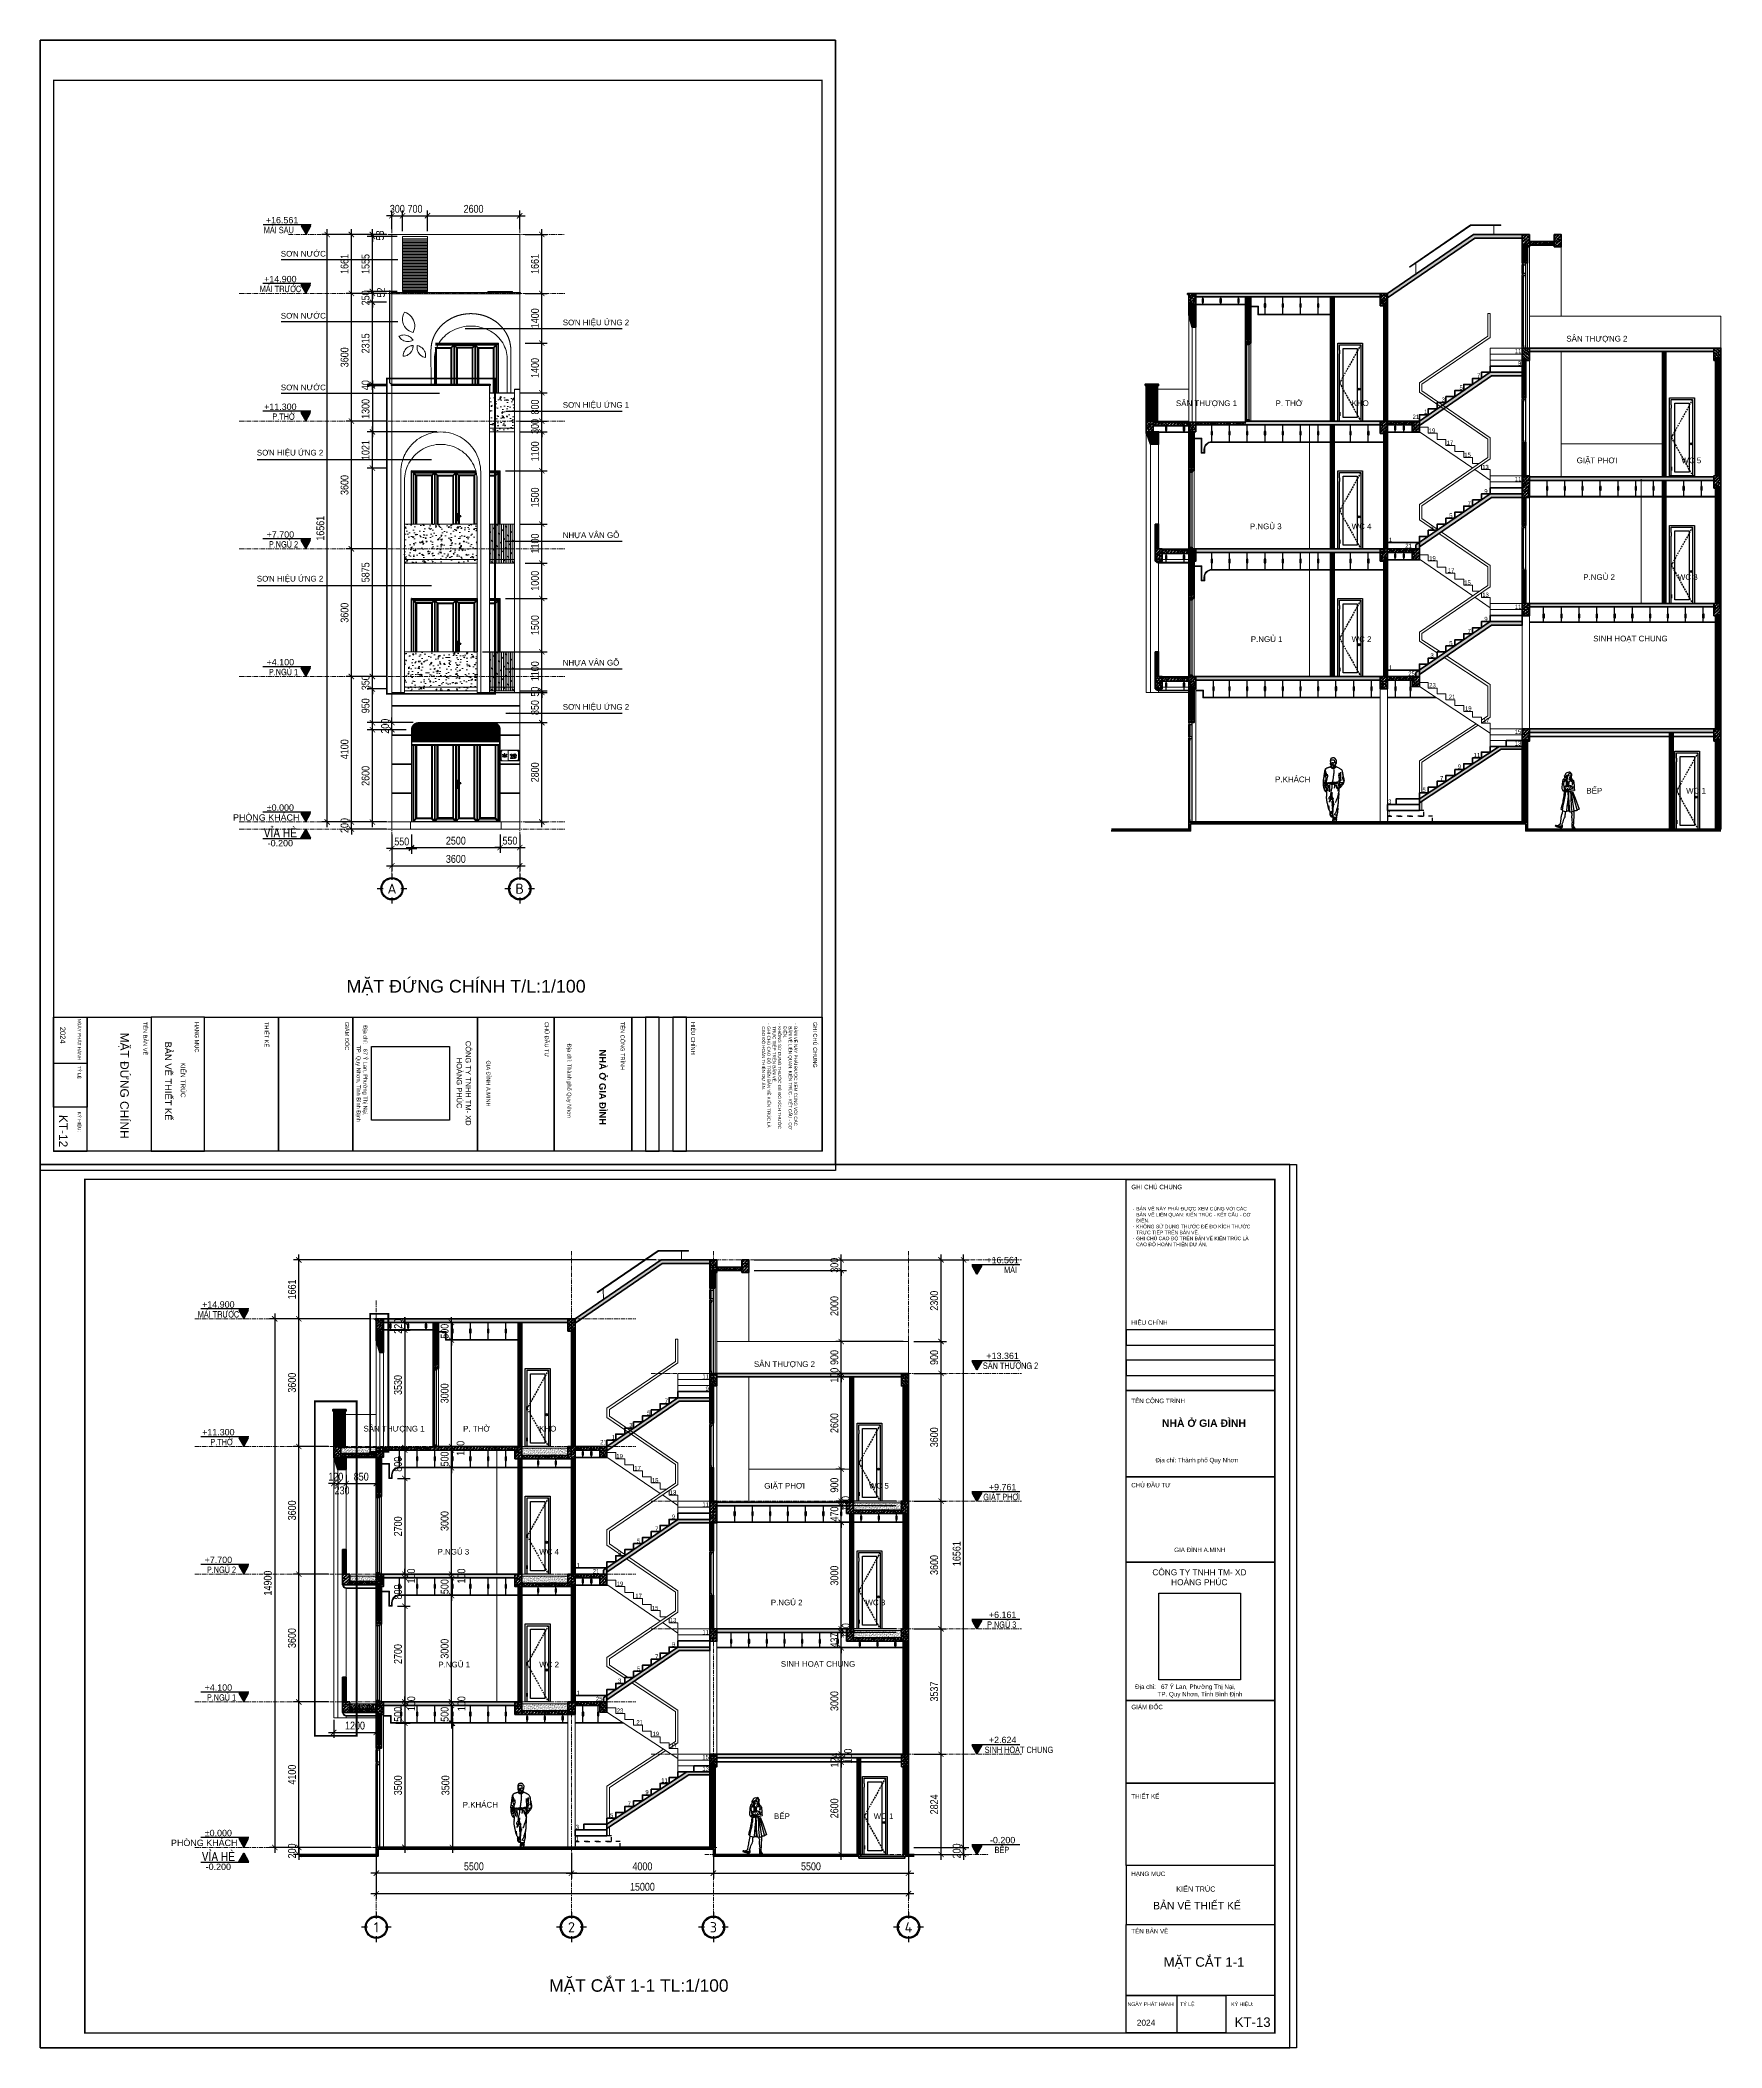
# Model space of a CAD drawing. Header units: inches. Extents: x 236662 to 497023, y -248575 to 81795.
# Drawn here: x 282445 to 329841, y -134811 to -78211 of the extents above; entities that cross this region are included whole.
import ezdxf
from ezdxf.enums import TextEntityAlignment as Align
from ezdxf.xclip import XClip

# ---------------------------------------------------------------- set-up
doc = ezdxf.new("R2010")
doc.units = ezdxf.units.IN
doc.header["$LTSCALE"] = 10
doc.header["$MEASUREMENT"] = 0
doc.header["$XCLIPFRAME"] = 2
for name, pattern in [('ACAD_ISO02W100', [15, 12, -3]), ('ACAD_ISO03W100', [30, 12, -18]), ('CENTER', [2, 1.25, -0.25, 0.25, -0.25]), ('HIDDEN', [0.375, 0.25, -0.125])]:
    doc.linetypes.add(name, pattern=pattern)
for name, color, linetype in [('01. HP_TEXT', 9, 'Continuous'), ('04. HP_CUA', 153, 'Continuous'), ('07. HP_KY HIEU', 43, 'Continuous'), ('08. HP_DIM', 118, 'Continuous'), ('12. HP_NET KHUAT', 25, 'ACAD_ISO03W100'), ('hach', 7, 'Continuous'), ('K-THUOC', 8, 'Continuous'), ('NOITHAT', 144, 'Continuous'), ('TEXT', 2, 'Continuous')]:
    doc.layers.add(name, color=color, linetype=linetype)
for name, color, linetype, lineweight in [('02. HP_BE TONG', 1, 'Continuous', 35), ('03. HP_TUONG', 2, 'Continuous', 35), ('05. HP_TRUC', 251, 'CENTER', 5), ('06. HP_THAY 1', 134, 'Continuous', 15), ('06. HP_THAY 2', 147, 'Continuous', 13), ('09_HP_HATCH', 8, 'Continuous', 5), ('GHICHU', 7, 'Continuous', 9)]:
    doc.layers.add(name, color=color, linetype=linetype, lineweight=lineweight)
doc.layers.add('Tpl_Bound', color=1, linetype='Continuous', plot=False)
doc.styles.add('AVO', font='VAVOB.TTF')
doc.styles.add('BIM STANDARDS', font='VAVOB.TTF')
doc.styles.add('Dimtext', font='vni.common.VAVON.ttf')
doc.styles.add('ISOCP50', font='isocpeur.ttf')
doc.styles.get("Standard").update_dxf_attribs({"font": 'arial.ttf'})
doc.styles.add('TA1', font='arial.ttf')
doc.styles.add('TEXT (none)', font='arial.ttf')
doc.styles.add('text2', font='VHELVCN.TTF')
doc.styles.add('VN-HELVE', font='VHELVEN.TTF')
doc.dimstyles.new('AL-100', dxfattribs={"dimtxt": 220, "dimasz": 150, "dimexe": 150, "dimexo": 150, "dimgap": 80, "dimtad": 1, "dimdec": 0, "dimzin": 9, "dimtxsty": 'text2', "dimblk": 'ARCHTICK', "dimcen": 1, "dimdle": 150, "dimclrd": 256, "dimclre": 256, "dimclrt": 7, "dimadec": 0, "dimazin": 0, "dimtfac": 1, "dimtdec": 0, "dimtix": 1, "dimtmove": 2, "dimatfit": 3, "dimldrblk": 'ARCHTICK', "dimfxl": 1, "dimtolj": 1, "dimtzin": 0, "dimlwd": -1, "dimlwe": -1, "dimarcsym": 0})
doc.dimstyles.new('BAN VE CUA 100', dxfattribs={"dimscale": 0, "dimtxt": 90, "dimasz": 50, "dimexe": 20, "dimexo": 50, "dimgap": 30, "dimtad": 1, "dimdec": 0, "dimdsep": 46, "dimtxsty": 'Dimtext', "dimblk": 'ARCHTICK', "dimcen": 250, "dimdle": 20, "dimclrd": 256, "dimclre": 256, "dimclrt": 7, "dimadec": 0, "dimazin": 0, "dimtfac": 1, "dimtdec": 0, "dimtix": 1, "dimtmove": 2, "dimatfit": 3, "dimfxl": 1, "dimtolj": 1, "dimarcsym": 0})
picture_1 = doc.add_image_def('image1.jpg', size_in_pixel=(1818, 1935))
pattern_1 = [(50, (-306918.48, 129359.265), (107.589027, -9.41282), [11.25, -123.75]), (355, (-306918.48, 129359.27), (-20.8127, 112.82882), [9, -99]), (100.4514, (-306909.52, 129358.48), (86.776407, 103.41593), [9.56103, -105.171317]), (46.1842, (-306918.48, 129389.27), (160.086157, -24.82785), [16.875, -185.625]), (96.6356, (-306905.14, 129387.2), (140.199406, 146.11768), [14.34154, -157.75695]), (351.1842, (-306918.48, 129389.27), (140.19929, 146.11779), [13.5, -148.5]), (21, (-306903.48, 129381.765), (89.536058, -60.392834), [11.25, -123.75]), (326, (-306903.48, 129381.77), (36.4973, 108.772507), [9, -99]), (71.4514, (-306896.02, 129376.73), (126.033394, 48.379575), [9.56103, -105.171317]), (37.5, (-306918.48, 129359.265), (1.8239783, 49.934078), [0, -97.8, 0, -100.5, 0, -99.375]), (7.5, (-306918.48, 129359.265), (39.460431, 59.161757), [0, -57.3, 0, -95.55, 0, -37.875]), (327.5, (-306951.93, 129359.265), (80.0733654, -3.383231), [0, -37.5, 0, -117, 0, -155.25]), (317.5, (-306966.93, 129359.265), (87.477925, 15.015747), [0, -48.75, 0, -77.7, 0, -110.25]), (45, (-306918.48, 129359.265), (-45.078057, 45.078057), []), (45, (-306918.48, 129377.64), (-45.078057, 45.078057), [])]
pattern_2 = [(50, (0, 0), (107.589, -9.4128), [11.25, -123.75]), (355, (0, 0), (-20.8127, 112.8288), [9, -99]), (100.4514, (8.97, -0.78), (86.7764, 103.4159), [9.561, -105.1713]), (46.1842, (0, 30), (160.0862, -24.8279), [16.875, -185.625]), (96.6356, (13.34, 27.93), (140.1994, 146.1177), [14.3415, -157.757]), (351.1842, (0, 30), (140.1993, 146.1178), [13.5, -148.5]), (21, (15, 22.5), (89.53606, -60.3928), [11.25, -123.75]), (326, (15, 22.5), (36.4973, 108.7725), [9, -99]), (71.4514, (22.46, 17.47), (126.0334, 48.3796), [9.561, -105.1713]), (37.5, (0, 0), (1.82398, 49.93408), [0, -97.8, 0, -100.5, 0, -99.375]), (7.5, (0, 0), (39.46043, 59.16176), [0, -57.3, 0, -95.55, 0, -37.875]), (327.5, (-33.45, 0), (80.07337, -3.38323), [0, -37.5, 0, -117, 0, -155.25]), (317.5, (-48.45, 0), (87.47793, 15.01575), [0, -48.75, 0, -77.7, 0, -110.25]), (45, (0, 0), (-45.07806, 45.07806), []), (45, (0, 18.375), (-45.07806, 45.07806), [])]
pattern_3 = [(45, (329815.53, -100451.71), (-17.67767, 17.67767), [])]
pattern_4 = [(50, (22897.05, 28907.555), (107.589027, -9.41282), [11.25, -123.75]), (355, (22897.05, 28907.55), (-20.8127, 112.82882), [9, -99]), (100.4514, (22906.02, 28906.77), (86.776407, 103.41593), [9.56103, -105.171317]), (46.1842, (22897.05, 28937.55), (160.086157, -24.82785), [16.875, -185.625]), (96.6356, (22910.39, 28935.49), (140.199406, 146.11768), [14.34154, -157.75695]), (351.1842, (22897.05, 28937.55), (140.19929, 146.11779), [13.5, -148.5]), (21, (22912.05, 28930.055), (89.536058, -60.392834), [11.25, -123.75]), (326, (22912.05, 28930.05), (36.4973, 108.772507), [9, -99]), (71.4514, (22919.51, 28925.02), (126.033394, 48.379575), [9.56103, -105.171317]), (37.5, (22897.05, 28907.555), (1.8239783, 49.934078), [0, -97.8, 0, -100.5, 0, -99.375]), (7.5, (22897.05, 28907.555), (39.460431, 59.161757), [0, -57.3, 0, -95.55, 0, -37.875]), (327.5, (22863.6, 28907.555), (80.0733654, -3.383231), [0, -37.5, 0, -117, 0, -155.25]), (317.5, (22848.6, 28907.555), (87.477925, 15.015747), [0, -48.75, 0, -77.7, 0, -110.25]), (45, (22897.05, 28907.555), (-45.078057, 45.078057), []), (45, (22897.05, 28925.93), (-45.078057, 45.078057), [])]

msp = doc.modelspace()

# ---------------------------------------------------------------- texts
at = {"extrusion": (-2.60012e-09, -0.006863, 0.999976), "attachment_point": 1, "text_direction": (-0.001771, -0.999975, -0.006863)}
for s, width, insert, char_height in [('MẶT ĐỨNG CHÍNH', 3233.081, (284944.8, -106192.6, -161.2), 240.173), ('KT-12', 939.627, (283217.5, -108508.8, -177.1), 240.17)]:
    msp.add_mtext_dynamic_manual_height_columns(s, width=width, gutter_width=6.29, heights=[0], dxfattribs=dict(at, insert=insert, char_height=char_height))
at = {"attachment_point": 1, "rotation": 359.89856}
for s, width, insert, char_height in [('MẶT CẮT 1-1', 3592.227, (314108.4, -132255.9, -176.4), 266.853), ('KT-13', 1044.005, (316108.5, -133951.9, -176.4), 266.85)]:
    msp.add_mtext_dynamic_manual_height_columns(s, width=width, gutter_width=6.99, heights=[0], dxfattribs=dict(at, insert=insert, char_height=char_height))
at = {"layer": '01. HP_TEXT', "style": 'TEXT (none)'}
for s, height, p in [('SƠN NƯỚC', 159.88, (289227.3, -84312.5)), ('SƠN NƯỚC', 159.88, (289227.3, -86060.5)), ('SƠN HIỆU ỨNG 2', 159.876, (297173.7, -86249.7)), ('SÂN THƯỢNG 2', 159.876, (325458, -86707)), ('SƠN NƯỚC', 159.88, (289227.3, -88081.4)), ('SƠN HIỆU ỨNG 1', 159.876, (297173.7, -88574.4)), ('SÂN THƯỢNG 1', 159.876, (314454.5, -88527.4)), ('P. THỜ', 159.88, (317263, -88527.4)), ('KHO', 159.88, (319405.7, -88527.4)), ('SƠN HIỆU ỨNG 2', 159.876, (288552, -89920.4)), ('GIẶT PHƠI', 159.88, (325749.8, -90137.6)), ('WC 5', 159.88, (328701.7, -90137.6)), ('NHỰA VÂN GỖ', 159.876, (297173.7, -92243)), ('P.NGỦ 3', 159.88, (316540.1, -91997.8)), ('WC 4', 159.88, (319407, -91997.8)), ('SƠN HIỆU ỨNG 2', 159.876, (288552, -93473.2)), ('P.NGỦ 2', 159.88, (325934.5, -93427.4)), ('WC 3 ', 159.88, (328601.7, -93427.4)), ('P.NGỦ 1', 159.88, (316564.5, -95177.7)), ('WC 2', 159.88, (319407, -95177.7)), ('SINH HOẠT CHUNG', 159.876, (326216.8, -95160.9)), ('NHỰA VÂN GỖ', 159.876, (297173.7, -95840.9)), ('SƠN HIỆU ỨNG 2', 159.876, (297173.7, -97087.2)), ('P.KHÁCH ', 159.88, (317250.1, -99129.8)), ('BẾP', 159.88, (326022.9, -99450.2)), ('WC 1', 159.88, (328833.8, -99450.2)), ('MẶT ĐỨNG CHÍNH T/L:1/100', 359.72, (291079.8, -105062.4, -33.4)), ('MẶT CẮT 1-1 TL:1/100', 350, (296791.6, -133228.2, 2.4))]:
    msp.add_text(s, height=height, dxfattribs=at).set_placement(p)
at = {"layer": 'GHICHU', "color": 0, "linetype": 'Continuous', "style": 'AVO'}
for s, p in [('11', (324004.5, -87038.7)), ('7', (322942.1, -87722.7)), ('9', (324094.1, -87380.7)), ('3', (321947.4, -88406.7)), ('5', (322447.7, -88064.7)), ('21', (321124.1, -88889.7)), ('1', (321447.4, -88748.7)), ('19', (321579.6, -89279.7)), ('17', (322084.9, -89621.7)), ('15', (322580.1, -89963.7)), ('15', (322581.6, -89963.7)), ('13', (323081.9, -90305.7)), ('13', (323087.8, -90305.7)), ('11', (324004.5, -90647.7)), ('9', (323146, -90989.7)), ('5', (322156.7, -91673.7)), ('7', (322674.3, -91331.7)), ('1', (320459.8, -92357.7)), ('3', (321627.5, -92015.7)), ('21', (320918.3, -92528.7)), ('19', (321592.4, -92879.7)), ('17', (322114.3, -93221.7)), ('15', (322580.1, -93563.7)), ('13', (323087.8, -93905.7)), ('9', (323146, -94589.7)), ('11', (324004.5, -94245)), ('7', (322674.3, -94931.7)), ('3', (321627.5, -95615.7)), ('5', (322156.7, -95273.7)), ('1', (320459.8, -95957.7)), ('25', (321003.6, -96128.7)), ('23', (321592.4, -96456.7)), ('21', (322146.3, -96784.7)), ('19', (322601.8, -97112.7)), ('17', (323107, -97440.7)), ('15', (324003.8, -97768.7)), ('11', (322845.6, -98424.7)), ('13', (324004.1, -98096.7)), ('7', (321897, -99080.7)), ('9', (322398.9, -98752.7)), ('3', (320433.1, -99736.7)), ('5', (321402.5, -99408.7)), ('1', (320433.1, -100064.7))]:
    msp.add_text(s, height=121, dxfattribs=at).set_placement(p)

# ---------------------------------------------------------------- blocks, each defined once
blk = doc.blocks.new('KHUNG TEN A-3')
at = {"layer": '01. HP_TEXT'}
for points in [[(365, 220.95), (365, 292), (415, 292), (415, 220.95)], [(365, 241.41), (365, 236.3), (415, 236.3), (415, 241.41)], [(365, 231.18), (365, 236.3), (415, 236.3), (415, 231.18)], [(365, 231.18), (365, 226.07), (415, 226.07), (415, 231.18)], [(365, 220.95), (365, 226.07), (415, 226.07), (415, 220.95)], [(365, 191.95), (365, 220.95), (415, 220.95), (415, 191.95)], [(365, 163.34), (365, 191.95), (415, 191.95), (415, 163.34)], [(365, 116.74), (365, 163.34), (415, 163.34), (415, 116.74)], [(365, 89.04), (365, 116.74), (415, 116.74), (415, 89.04)], [(365, 61.35), (365, 89.04), (415, 89.04), (415, 61.35)], [(365, 61.35), (365, 41.47), (415, 41.47), (415, 61.35)], [(365, 17.61), (365, 41.47), (415, 41.47), (415, 17.61)], [(365, 5), (365, 17.61), (398.56, 17.61), (398.56, 5)], [(398.56, 5), (382.12, 5), (382.12, 17.61), (398.56, 17.61)], [(398.56, 5), (415, 5), (415, 17.61), (398.56, 17.61)]]:
    blk.add_lwpolyline(points, close=True, dxfattribs=at)
at = {"layer": '02. HP_BE TONG', "color": 1, "const_width": 0.5}
blk.add_lwpolyline([(15, 5), (415, 5), (415, 292), (15, 292)], close=True, dxfattribs=at)
at = {"layer": '06. HP_THAY 1'}
blk.add_lwpolyline([(0, 297), (420, 297), (420, 0), (0, 0)], close=True, dxfattribs=at)
at = {"layer": 'Defpoints'}
blk.add_lwpolyline([(0, 0), (420, 0), (420, 297), (0, 297)], close=True, dxfattribs=at)
at = {"layer": '01. HP_TEXT', "color": 7, "style": 'TA1'}
for s, height, p in [('GHI CHÚ CHUNG', 1.5, (366.75, 288.67)), ('HIỆU CHỈNH', 1.5, (366.75, 243.09)), ('TÊN CÔNG TRÌNH', 1.5, (366.75, 216.75)), ('CHỦ ĐẦU TƯ', 1.5, (366.75, 188.44)), ('GIÁM ĐỐC', 1.5, (366.75, 113.85)), ('THIẾT KẾ', 1.5, (366.75, 83.82)), ('HẠNG MỤC', 1.5, (366.75, 57.76)), ('TÊN BẢN VẼ', 1.5, (366.75, 38.47)), ('NGÀY PHÁT HÀNH', 1.25, (365.46, 14.06)), ('TỶ LỆ', 1.25, (383.16, 14.06)), ('KÝ HIỆU:', 1.25, (400.31, 14.06)), ('2024', 2, (368.6, 7.45))]:
    blk.add_text(s, height=height, dxfattribs=at).set_placement(p)
at = {"layer": '01. HP_TEXT', "style": 'TA1'}
for s, height, p in [('KIẾN TRÚC', 1.75, (388.44, 53.39)), ('BẢN VẼ THIẾT KẾ', 2.5, (388.83, 47.82))]:
    blk.add_text(s, height=height, dxfattribs=at).set_placement(p, align=Align.MIDDLE_CENTER)
at = {"layer": '01. HP_TEXT', "attachment_point": 1}
for s, width, gutter_width, heights, insert, char_height, style in [('\\pi-1.2,l2.4,t2.4,4.8;-^IBẢN VẼ NÀY PHẢI ĐƯỢC XEM CÙNG VỚI CÁC \\P\\pi0,t4.8;BẢN VẼ LIÊN QUAN: KIẾN TRÚC - KẾT CẤU - CƠ \\PĐIỆN.\\P\\pi-1.2,t2.4,4.8;-^IKHÔNG SỬ DỤNG THƯỚC ĐỂ ĐO KÍCH THƯỚC \\P\\pi0,t4.8;TRỰC TIẾP TRÊN BẢN VẼ.\\P\\pi-1.2,t2.4,4.8;-^IGHI CHÚ CAO ĐỘ TRÊN BẢN VẼ KIẾN TRÚC LÀ \\P\\pi0,t4.8;CAO ĐỘ HOÀN THIỆN DỰ ÁN.', 42.6333, 2.41, [32.36], (366, 282.73), 1.2, 'TEXT (none)'), ('\\pi10.25739;{\\fArial|b1|i0|c0|p34;NHÀ Ở GIA ĐÌNH}', 48.1904, 0.0339, [17.72], (366.81, 211.27), 2.5, 'TA1'), ('\\pxi4.78245;CÔNG TY TNHH TM- XD \\P\\pi5.60885;      HOÀNG PHÚC', 53.4572, 0.0255, [0], (364.26, 160.88), 2, 'TA1')]:
    blk.add_mtext_dynamic_manual_height_columns(s, width=width, gutter_width=gutter_width, heights=heights, dxfattribs=dict(at, insert=insert, char_height=char_height, style=style))
at = {"layer": '01. HP_TEXT', "color": 7, "char_height": 1.5, "attachment_point": 1, "style": 'TA1'}
for s, width, insert in [('\\A1;\\pxi-0.29899,l2,t4.70101,11.70101;Địa chỉ: Thành phố Quy Nhơn', 34.8513, (372.3, 198.36)), ('\\A1;\\pxi-1,l2,t4,11;GIA ĐÌNH A.MINH', 42.6333, (379.66, 168.17)), ('\\A1;\\pxi-0.01954,l2,t4.98046,11.98046;Địa chỉ:   67 Ỷ Lan, Phường Thị Nại, \\P             TP. Quy Nhơn, Tỉnh Bình Định ', 49.5509, (365.04, 122.17))]:
    blk.add_mtext_dynamic_manual_height_columns(s, width=width, gutter_width=2.41, heights=[62.37], dxfattribs=dict(at, insert=insert))
image = blk.add_image(picture_1, insert=(375.99, 123.73), size_in_units=(27.41, 29.18))
image.dxf.flags = 7
blk = doc.blocks.new('_ArchTick')
at = {"color": 0, "linetype": 'ByBlock', "const_width": 0.15}
blk.add_lwpolyline([(-0.5, -0.5), (0.5, 0.5)], dxfattribs=at)
blk = doc.blocks.new('*D238')
at = {"layer": '08. HP_DIM', "transparency": 16777216}
for p, q in [((290568, -125059), (289584, -125059)), ((289734, -129309), (289734, -124909)), ((291768, -129159), (289584, -129159))]:
    blk.add_line(p, q, dxfattribs=at)
at = {"layer": 'Defpoints', "color": 0, "transparency": 16777216}
for p in [(289734, -125059), (290718, -125059), (291918, -129159)]:
    blk.add_point(p, dxfattribs=at)
at = {"layer": '08. HP_DIM', "transparency": 16777216, "xscale": 150, "yscale": 150, "zscale": 150}
for p, rotation in [((289734, -125059), 90), ((289734, -129159), 270)]:
    blk.add_blockref('_ArchTick', p, dxfattribs=dict(at, rotation=rotation))
at = {"layer": '08. HP_DIM', "color": 7, "transparency": 16777216, "insert": (289542, -127109), "char_height": 220, "attachment_point": 5, "rotation": 90, "style": 'text2'}
blk.add_mtext('\\A1;4100', dxfattribs=at)
blk = doc.blocks.new('*D239')
at = {"layer": '08. HP_DIM', "transparency": 16777216}
for p, q in [((290568, -121459), (289584, -121459)), ((289734, -125209), (289734, -121309)), ((290568, -125059), (289584, -125059))]:
    blk.add_line(p, q, dxfattribs=at)
at = {"layer": 'Defpoints', "color": 0, "transparency": 16777216}
for p in [(289734, -121459), (290718, -121459), (290718, -125059)]:
    blk.add_point(p, dxfattribs=at)
at = {"layer": '08. HP_DIM', "transparency": 16777216, "xscale": 150, "yscale": 150, "zscale": 150}
for p, rotation in [((289734, -121459), 90), ((289734, -125059), 270)]:
    blk.add_blockref('_ArchTick', p, dxfattribs=dict(at, rotation=rotation))
at = {"layer": '08. HP_DIM', "color": 7, "transparency": 16777216, "insert": (289542, -123259), "char_height": 220, "attachment_point": 5, "rotation": 90, "style": 'text2'}
blk.add_mtext('\\A1;3600', dxfattribs=at)
blk = doc.blocks.new('*D224')
at = {"layer": '08. HP_DIM', "transparency": 16777216}
for p, q in [((289734, -121609), (289734, -117709)), ((290568, -117859), (289584, -117859)), ((290568, -121459), (289584, -121459))]:
    blk.add_line(p, q, dxfattribs=at)
at = {"layer": 'Defpoints', "color": 0, "transparency": 16777216}
for p in [(289734, -117859), (290718, -117859), (290718, -121459)]:
    blk.add_point(p, dxfattribs=at)
at = {"layer": '08. HP_DIM', "transparency": 16777216, "xscale": 150, "yscale": 150, "zscale": 150}
for p, rotation in [((289734, -117859), 90), ((289734, -121459), 270)]:
    blk.add_blockref('_ArchTick', p, dxfattribs=dict(at, rotation=rotation))
at = {"layer": '08. HP_DIM', "color": 7, "transparency": 16777216, "insert": (289542, -119659), "char_height": 220, "attachment_point": 5, "rotation": 90, "style": 'text2'}
blk.add_mtext('\\A1;3600', dxfattribs=at)
blk = doc.blocks.new('*D225')
at = {"layer": '08. HP_DIM', "transparency": 16777216}
for p, q in [((291718, -114259), (289584, -114259)), ((289734, -118009), (289734, -114109)), ((290568, -117859), (289584, -117859))]:
    blk.add_line(p, q, dxfattribs=at)
at = {"layer": 'Defpoints', "color": 0, "transparency": 16777216}
for p in [(289734, -114259), (291868, -114259), (290718, -117859)]:
    blk.add_point(p, dxfattribs=at)
at = {"layer": '08. HP_DIM', "transparency": 16777216, "xscale": 150, "yscale": 150, "zscale": 150}
for p, rotation in [((289734, -114259), 90), ((289734, -117859), 270)]:
    blk.add_blockref('_ArchTick', p, dxfattribs=dict(at, rotation=rotation))
at = {"layer": '08. HP_DIM', "color": 7, "transparency": 16777216, "insert": (289542, -116059), "char_height": 220, "attachment_point": 5, "rotation": 90, "style": 'text2'}
blk.add_mtext('\\A1;3600', dxfattribs=at)
blk = doc.blocks.new('*D226')
at = {"layer": '08. HP_DIM', "transparency": 16777216}
for p, q in [((290568, -114259), (288904, -114259)), ((289054, -114109), (289054, -129309)), ((289584, -129159), (288904, -129159))]:
    blk.add_line(p, q, dxfattribs=at)
at = {"layer": 'Defpoints', "color": 0, "transparency": 16777216}
for p in [(290718, -114259), (289054, -129159), (289734, -129159)]:
    blk.add_point(p, dxfattribs=at)
at = {"layer": '08. HP_DIM', "transparency": 16777216, "xscale": 150, "yscale": 150, "zscale": 150}
for p, rotation in [((289054, -114259), 90), ((289054, -129159), 270)]:
    blk.add_blockref('_ArchTick', p, dxfattribs=dict(at, rotation=rotation))
at = {"layer": '08. HP_DIM', "color": 7, "transparency": 16777216, "insert": (288861, -121709), "char_height": 220, "attachment_point": 5, "rotation": 90, "style": 'text2'}
blk.add_mtext('\\A1;14900', dxfattribs=at)
blk = doc.blocks.new('*D227')
at = {"layer": '08. HP_DIM', "transparency": 16777216}
for p, q in [((307068, -126535), (307985, -126535)), ((307835, -129509), (307835, -126385)), ((307068, -129359), (307985, -129359))]:
    blk.add_line(p, q, dxfattribs=at)
at = {"layer": 'Defpoints', "color": 0, "transparency": 16777216}
for p in [(306918, -126535), (307835, -126535), (306918, -129359)]:
    blk.add_point(p, dxfattribs=at)
at = {"layer": '08. HP_DIM', "transparency": 16777216, "xscale": 150, "yscale": 150, "zscale": 150}
for p, rotation in [((307835, -126535), 90), ((307835, -129359), 270)]:
    blk.add_blockref('_ArchTick', p, dxfattribs=dict(at, rotation=rotation))
at = {"layer": '08. HP_DIM', "color": 7, "transparency": 16777216, "insert": (307642, -127947), "char_height": 220, "attachment_point": 5, "rotation": 90, "style": 'text2'}
blk.add_mtext('\\A1;2824', dxfattribs=at)
blk = doc.blocks.new('*D228')
at = {"layer": '08. HP_DIM', "transparency": 16777216}
for p, q in [((307068, -122998), (307985, -122998)), ((307835, -126685), (307835, -122848)), ((307068, -126535), (307985, -126535))]:
    blk.add_line(p, q, dxfattribs=at)
at = {"layer": 'Defpoints', "color": 0, "transparency": 16777216}
for p in [(306918, -122998), (307835, -122998), (306918, -126535)]:
    blk.add_point(p, dxfattribs=at)
at = {"layer": '08. HP_DIM', "transparency": 16777216, "xscale": 150, "yscale": 150, "zscale": 150}
for p, rotation in [((307835, -122998), 90), ((307835, -126535), 270)]:
    blk.add_blockref('_ArchTick', p, dxfattribs=dict(at, rotation=rotation))
at = {"layer": '08. HP_DIM', "color": 7, "transparency": 16777216, "insert": (307642, -124767), "char_height": 220, "attachment_point": 5, "rotation": 90, "style": 'text2'}
blk.add_mtext('\\A1;3537', dxfattribs=at)
blk = doc.blocks.new('*D229')
at = {"layer": '08. HP_DIM', "transparency": 16777216}
for p, q in [((307068, -119398), (307985, -119398)), ((307835, -123148), (307835, -119248)), ((307068, -122998), (307985, -122998))]:
    blk.add_line(p, q, dxfattribs=at)
at = {"layer": 'Defpoints', "color": 0, "transparency": 16777216}
for p in [(306918, -119398), (307835, -119398), (306918, -122998)]:
    blk.add_point(p, dxfattribs=at)
at = {"layer": '08. HP_DIM', "transparency": 16777216, "xscale": 150, "yscale": 150, "zscale": 150}
for p, rotation in [((307835, -119398), 90), ((307835, -122998), 270)]:
    blk.add_blockref('_ArchTick', p, dxfattribs=dict(at, rotation=rotation))
at = {"layer": '08. HP_DIM', "color": 7, "transparency": 16777216, "insert": (307642, -121198), "char_height": 220, "attachment_point": 5, "rotation": 90, "style": 'text2'}
blk.add_mtext('\\A1;3600', dxfattribs=at)
blk = doc.blocks.new('*D230')
at = {"layer": '08. HP_DIM', "transparency": 16777216}
for p, q in [((307068, -115798), (307985, -115798)), ((307835, -119548), (307835, -115648)), ((307068, -119398), (307985, -119398))]:
    blk.add_line(p, q, dxfattribs=at)
at = {"layer": 'Defpoints', "color": 0, "transparency": 16777216}
for p in [(306918, -115798), (307835, -115798), (306918, -119398)]:
    blk.add_point(p, dxfattribs=at)
at = {"layer": '08. HP_DIM', "transparency": 16777216, "xscale": 150, "yscale": 150, "zscale": 150}
for p, rotation in [((307835, -115798), 90), ((307835, -119398), 270)]:
    blk.add_blockref('_ArchTick', p, dxfattribs=dict(at, rotation=rotation))
at = {"layer": '08. HP_DIM', "color": 7, "transparency": 16777216, "insert": (307642, -117598), "char_height": 220, "attachment_point": 5, "rotation": 90, "style": 'text2'}
blk.add_mtext('\\A1;3600', dxfattribs=at)
blk = doc.blocks.new('*D231')
at = {"layer": '08. HP_DIM', "transparency": 16777216}
for p, q in [((302568, -112598), (308618, -112598)), ((308468, -129309), (308468, -112448)), ((307068, -129159), (308618, -129159))]:
    blk.add_line(p, q, dxfattribs=at)
at = {"layer": 'Defpoints', "color": 0, "transparency": 16777216}
for p in [(302418, -112598), (308468, -112598), (306918, -129159)]:
    blk.add_point(p, dxfattribs=at)
at = {"layer": '08. HP_DIM', "transparency": 16777216, "xscale": 150, "yscale": 150, "zscale": 150}
for p, rotation in [((308468, -112598), 90), ((308468, -129159), 270)]:
    blk.add_blockref('_ArchTick', p, dxfattribs=dict(at, rotation=rotation))
at = {"layer": '08. HP_DIM', "color": 7, "transparency": 16777216, "insert": (308276, -120879), "char_height": 220, "attachment_point": 5, "rotation": 90, "style": 'text2'}
blk.add_mtext('\\A1;16561', dxfattribs=at)
blk = doc.blocks.new('*D232')
at = {"layer": '08. HP_DIM', "transparency": 16777216}
for p, q in [((297418, -129309), (297418, -130037)), ((301418, -129309), (301418, -130037)), ((297268, -129887), (301568, -129887))]:
    blk.add_line(p, q, dxfattribs=at)
at = {"layer": 'Defpoints', "color": 0, "transparency": 16777216}
for p in [(297418, -129159), (301418, -129159), (301418, -129887)]:
    blk.add_point(p, dxfattribs=at)
at = {"layer": '08. HP_DIM', "transparency": 16777216, "xscale": 150, "yscale": 150, "zscale": 150, "rotation": 180}
blk.add_blockref('_ArchTick', (297418, -129887), dxfattribs=at)
at = {"layer": '08. HP_DIM', "transparency": 16777216, "xscale": 150, "yscale": 150, "zscale": 150}
blk.add_blockref('_ArchTick', (301418, -129887), dxfattribs=at)
at = {"layer": '08. HP_DIM', "color": 7, "transparency": 16777216, "insert": (299418, -129695), "char_height": 220, "attachment_point": 5, "style": 'text2'}
blk.add_mtext('\\A1;4000', dxfattribs=at)
blk = doc.blocks.new('*D233')
at = {"layer": '08. HP_DIM', "transparency": 16777216}
for p, q in [((301418, -129309), (301418, -130037)), ((301268, -129887), (307068, -129887)), ((306918, -129809), (306918, -130037))]:
    blk.add_line(p, q, dxfattribs=at)
at = {"layer": 'Defpoints', "color": 0, "transparency": 16777216}
for p in [(301418, -129159), (306918, -129659), (306918, -129887)]:
    blk.add_point(p, dxfattribs=at)
at = {"layer": '08. HP_DIM', "transparency": 16777216, "xscale": 150, "yscale": 150, "zscale": 150, "rotation": 180}
blk.add_blockref('_ArchTick', (301418, -129887), dxfattribs=at)
at = {"layer": '08. HP_DIM', "transparency": 16777216, "xscale": 150, "yscale": 150, "zscale": 150}
blk.add_blockref('_ArchTick', (306918, -129887), dxfattribs=at)
at = {"layer": '08. HP_DIM', "color": 7, "transparency": 16777216, "insert": (304168, -129695), "char_height": 220, "attachment_point": 5, "style": 'text2'}
blk.add_mtext('\\A1;5500', dxfattribs=at)
blk = doc.blocks.new('*D234')
at = {"layer": '08. HP_DIM', "transparency": 16777216}
for p, q in [((306918, -127946), (306918, -130613)), ((291918, -129509), (291918, -130613)), ((291768, -130463), (307068, -130463))]:
    blk.add_line(p, q, dxfattribs=at)
at = {"layer": 'Defpoints', "color": 0, "transparency": 16777216}
for p in [(306918, -127796), (291918, -129359), (306918, -130463)]:
    blk.add_point(p, dxfattribs=at)
at = {"layer": '08. HP_DIM', "transparency": 16777216, "xscale": 150, "yscale": 150, "zscale": 150, "rotation": 180}
blk.add_blockref('_ArchTick', (291918, -130463), dxfattribs=at)
at = {"layer": '08. HP_DIM', "transparency": 16777216, "xscale": 150, "yscale": 150, "zscale": 150}
blk.add_blockref('_ArchTick', (306918, -130463), dxfattribs=at)
at = {"layer": '08. HP_DIM', "color": 7, "transparency": 16777216, "insert": (299418, -130271), "char_height": 220, "attachment_point": 5, "style": 'text2'}
blk.add_mtext('\\A1;15000', dxfattribs=at)
blk = doc.blocks.new('ghi chu caoi tang')
at = {"ltscale": 100}
blk.add_lwpolyline([(613796, -45420), (612834, -45420)], dxfattribs=at)
at = {"flags": 128}
blk.add_lwpolyline([(613789, -45442), (613597, -45442), (613693, -45617)], close=True, dxfattribs=at)
blk.add_lwpolyline([(613789, -45442), (613597, -45442), (613693, -45617)], close=True, dxfattribs=at)
blk.add_solid([(613693, -45617), (613597, -45442), (613789, -45442)])
blk.add_solid([(613693, -45617), (613597, -45442), (613789, -45442)])
at = {"style": 'BIM STANDARDS'}
for p in [(613089, -45362), (613089, -45707)]:
    blk.add_attdef('COS-VEF', text='', height=177, dxfattribs=at).set_placement(p, align=Align.CENTER)
blk = doc.blocks.new('*D235')
at = {"layer": '08. HP_DIM', "transparency": 16777216}
for p, q in [((289734, -129159), (289734, -129009)), ((291768, -129159), (289584, -129159)), ((291768, -129359), (289584, -129359)), ((289734, -129159), (289734, -129359)), ((289734, -129359), (289734, -129509))]:
    blk.add_line(p, q, dxfattribs=at)
at = {"layer": 'Defpoints', "color": 0, "transparency": 16777216}
for p in [(289734, -129359), (291918, -129159), (291918, -129359)]:
    blk.add_point(p, dxfattribs=at)
at = {"layer": '08. HP_DIM', "transparency": 16777216, "xscale": 150, "yscale": 150, "zscale": 150}
for p, rotation in [((289734, -129159), 270), ((289734, -129359), 90)]:
    blk.add_blockref('_ArchTick', p, dxfattribs=dict(at, rotation=rotation))
at = {"layer": '08. HP_DIM', "color": 7, "transparency": 16777216, "insert": (289542, -129259), "char_height": 220, "attachment_point": 5, "rotation": 90, "style": 'text2'}
blk.add_mtext('\\A1;200', dxfattribs=at)
blk = doc.blocks.new('*D236')
at = {"layer": '08. HP_DIM', "transparency": 16777216}
for p, q in [((291918, -129309), (291918, -130037)), ((297418, -129309), (297418, -130037)), ((297568, -129887), (291768, -129887))]:
    blk.add_line(p, q, dxfattribs=at)
at = {"layer": 'Defpoints', "color": 0, "transparency": 16777216}
for p in [(291918, -129159), (297418, -129159), (291918, -129887)]:
    blk.add_point(p, dxfattribs=at)
at = {"layer": '08. HP_DIM', "transparency": 16777216, "xscale": 150, "yscale": 150, "zscale": 150, "rotation": 180}
blk.add_blockref('_ArchTick', (291918, -129887), dxfattribs=at)
at = {"layer": '08. HP_DIM', "transparency": 16777216, "xscale": 150, "yscale": 150, "zscale": 150}
blk.add_blockref('_ArchTick', (297418, -129887), dxfattribs=at)
at = {"layer": '08. HP_DIM', "color": 7, "transparency": 16777216, "insert": (294668, -129695), "char_height": 220, "attachment_point": 5, "style": 'text2'}
blk.add_mtext('\\A1;5500', dxfattribs=at)
blk = doc.blocks.new('*D237')
at = {"layer": '08. HP_DIM', "transparency": 16777216}
for p, q in [((290718, -125559), (290718, -126069)), ((291918, -125509), (291918, -126069)), ((290568, -125919), (292068, -125919))]:
    blk.add_line(p, q, dxfattribs=at)
at = {"layer": 'Defpoints', "color": 0, "transparency": 16777216}
for p in [(290718, -125409), (291918, -125359, 4), (291918, -125919)]:
    blk.add_point(p, dxfattribs=at)
at = {"layer": '08. HP_DIM', "transparency": 16777216, "xscale": 150, "yscale": 150, "zscale": 150, "rotation": 180}
blk.add_blockref('_ArchTick', (290718, -125919), dxfattribs=at)
at = {"layer": '08. HP_DIM', "transparency": 16777216, "xscale": 150, "yscale": 150, "zscale": 150}
blk.add_blockref('_ArchTick', (291918, -125919), dxfattribs=at)
at = {"layer": '08. HP_DIM', "color": 7, "transparency": 16777216, "insert": (291318, -125726), "char_height": 220, "attachment_point": 5, "style": 'text2'}
blk.add_mtext('\\A1;1200', dxfattribs=at)
blk = doc.blocks.new('grid test1')
at = {"ltscale": 20}
for p, q in [((-260, 0), (-440, 0)), ((0, 440), (0, 260)), ((440, 0), (260, 0)), ((0, -260), (0, -440))]:
    blk.add_line(p, q, dxfattribs=at)
at = {"color": 251, "ltscale": 20, "true_color": 0x636466}
for radius in [330, 300]:
    blk.add_circle((0, 0), radius, dxfattribs=at)
at = {"layer": '01. HP_TEXT', "color": 2, "ltscale": 20, "true_color": 0xf1eb1f, "style": 'ISOCP50'}
blk.add_attdef('GRID', text='', height=300, dxfattribs=at).set_placement((-37, 0), align=Align.MIDDLE_CENTER)
blk = doc.blocks.new('ÁDASDƯEQWEQ')
at = {"layer": '05. HP_TRUC', "ltscale": 10}
for p, q in [((5500, 18640), (5500, 0)), ((9500, 18640), (9500, 0)), ((15000, 18640), (15000, 0)), ((0, 17245), (0, 0))]:
    blk.add_line(p, q, dxfattribs=at)
at = {"layer": '07. HP_KY HIEU', "ltscale": 20}
ref = blk.add_blockref('grid test1', (0, -420), dxfattribs=dict(at, xscale=0.955500000156462, yscale=0.955500000156462, zscale=0.955500000156462))
ref.add_attrib('GRID', '1', dxfattribs={"layer": 'TEXT', "ltscale": 20, "height": 287, "style": 'ISOCP50'}).set_placement((0, -420), align=Align.MIDDLE_CENTER)
ref = blk.add_blockref('grid test1', (5500, -420), dxfattribs=dict(at, xscale=0.955500000156462, yscale=0.955500000156462, zscale=0.955500000156462))
ref.add_attrib('GRID', '2', dxfattribs={"layer": 'TEXT', "ltscale": 20, "height": 287, "style": 'ISOCP50'}).set_placement((5500, -420), align=Align.MIDDLE_CENTER)
ref = blk.add_blockref('grid test1', (9500, -420), dxfattribs=dict(at, xscale=0.955500000156462, yscale=0.955500000156462, zscale=0.955500000156462))
ref.add_attrib('GRID', '3', dxfattribs={"layer": 'TEXT', "ltscale": 20, "height": 287, "style": 'ISOCP50'}).set_placement((9500, -420), align=Align.MIDDLE_CENTER)
ref = blk.add_blockref('grid test1', (15000, -420), dxfattribs=dict(at, xscale=0.955500000156462, yscale=0.955500000156462, zscale=0.955500000156462))
ref.add_attrib('GRID', '4', dxfattribs={"layer": 'TEXT', "ltscale": 20, "height": 287, "style": 'ISOCP50'}).set_placement((15000, -420), align=Align.MIDDLE_CENTER)
blk = doc.blocks.new('*D240')
at = {"layer": '08. HP_DIM', "transparency": 16777216}
for p, q in [((307835, -115948), (307835, -114748)), ((307068, -114898), (307985, -114898)), ((307068, -115798), (307985, -115798))]:
    blk.add_line(p, q, dxfattribs=at)
at = {"layer": 'Defpoints', "color": 0, "transparency": 16777216}
for p in [(306918, -114898, -28), (307835, -114898), (306918, -115798, -28)]:
    blk.add_point(p, dxfattribs=at)
at = {"layer": '08. HP_DIM', "transparency": 16777216, "xscale": 150, "yscale": 150, "zscale": 150}
for p, rotation in [((307835, -114898), 90), ((307835, -115798), 270)]:
    blk.add_blockref('_ArchTick', p, dxfattribs=dict(at, rotation=rotation))
at = {"layer": '08. HP_DIM', "color": 7, "transparency": 16777216, "insert": (307642, -115348), "char_height": 220, "attachment_point": 5, "rotation": 90, "style": 'text2'}
blk.add_mtext('\\A1;900', dxfattribs=at)
blk = doc.blocks.new('*D241')
at = {"layer": '08. HP_DIM', "transparency": 16777216}
for p, q in [((302568, -112598), (307985, -112598)), ((307835, -115048), (307835, -112448)), ((307068, -114898), (307985, -114898))]:
    blk.add_line(p, q, dxfattribs=at)
at = {"layer": 'Defpoints', "color": 0, "transparency": 16777216}
for p in [(302418, -112598, -28), (307835, -112598), (306918, -114898, -28)]:
    blk.add_point(p, dxfattribs=at)
at = {"layer": '08. HP_DIM', "transparency": 16777216, "xscale": 150, "yscale": 150, "zscale": 150}
for p, rotation in [((307835, -112598), 90), ((307835, -114898), 270)]:
    blk.add_blockref('_ArchTick', p, dxfattribs=dict(at, rotation=rotation))
at = {"layer": '08. HP_DIM', "color": 7, "transparency": 16777216, "insert": (307642, -113748), "char_height": 220, "attachment_point": 5, "rotation": 90, "style": 'text2'}
blk.add_mtext('\\A1;2300', dxfattribs=at)
blk = doc.blocks.new('*D223')
at = {"layer": '08. HP_DIM', "transparency": 16777216}
for p, q in [((299797, -112598), (289584, -112598)), ((289734, -114409), (289734, -112448)), ((291718, -114259), (289584, -114259))]:
    blk.add_line(p, q, dxfattribs=at)
at = {"layer": 'Defpoints', "color": 0, "transparency": 16777216}
for p in [(289734, -112598), (299947, -112598, 4), (291868, -114259, 4)]:
    blk.add_point(p, dxfattribs=at)
at = {"layer": '08. HP_DIM', "transparency": 16777216, "xscale": 150, "yscale": 150, "zscale": 150}
for p, rotation in [((289734, -112598), 90), ((289734, -114259), 270)]:
    blk.add_blockref('_ArchTick', p, dxfattribs=dict(at, rotation=rotation))
at = {"layer": '08. HP_DIM', "color": 7, "transparency": 16777216, "insert": (289542, -113429), "char_height": 220, "attachment_point": 5, "rotation": 90, "style": 'text2'}
blk.add_mtext('\\A1;1661', dxfattribs=at)
blk = doc.blocks.new('*D242')
at = {"layer": '08. HP_DIM', "transparency": 16777216}
for p, q in [((308468, -129159), (308468, -129009)), ((307068, -129159), (308618, -129159)), ((307068, -129359), (308618, -129359)), ((308468, -129159), (308468, -129359)), ((308468, -129359), (308468, -129509))]:
    blk.add_line(p, q, dxfattribs=at)
at = {"layer": 'Defpoints', "color": 0, "transparency": 16777216}
for p in [(306918, -129159, 5), (306918, -129359, 5), (308468, -129359)]:
    blk.add_point(p, dxfattribs=at)
at = {"layer": '08. HP_DIM', "transparency": 16777216, "xscale": 150, "yscale": 150, "zscale": 150}
for p, rotation in [((308468, -129159), 270), ((308468, -129359), 90)]:
    blk.add_blockref('_ArchTick', p, dxfattribs=dict(at, rotation=rotation))
at = {"layer": '08. HP_DIM', "color": 7, "transparency": 16777216, "insert": (308276, -129259), "char_height": 220, "attachment_point": 5, "rotation": 90, "style": 'text2'}
blk.add_mtext('\\A1;200', dxfattribs=at)
blk = doc.blocks.new('*D244')
at = {"layer": '08. HP_DIM', "transparency": 16777216}
for p, q in [((292360, -100602), (292360, -101146)), ((292910, -100602), (292910, -101146)), ((292360, -100996), (292210, -100996)), ((292360, -100996), (292910, -100996)), ((292910, -100996), (293060, -100996))]:
    blk.add_line(p, q, dxfattribs=at)
at = {"layer": 'Defpoints', "color": 0, "transparency": 16777216}
for p in [(292360, -100452), (292910, -100452), (292910, -100996)]:
    blk.add_point(p, dxfattribs=at)
at = {"layer": '08. HP_DIM', "transparency": 16777216, "xscale": 150, "yscale": 150, "zscale": 150}
blk.add_blockref('_ArchTick', (292360, -100996), dxfattribs=at)
at = {"layer": '08. HP_DIM', "transparency": 16777216, "xscale": 150, "yscale": 150, "zscale": 150, "rotation": 180}
blk.add_blockref('_ArchTick', (292910, -100996), dxfattribs=at)
at = {"layer": '08. HP_DIM', "color": 7, "transparency": 16777216, "insert": (292635, -100803), "char_height": 220, "attachment_point": 5, "style": 'text2'}
blk.add_mtext('\\A1;550', dxfattribs=at)
blk = doc.blocks.new('*D245')
at = {"layer": '08. HP_DIM', "transparency": 16777216}
for p, q in [((292910, -100602), (292910, -101123)), ((295410, -100602), (295410, -101123)), ((292760, -100973), (295560, -100973))]:
    blk.add_line(p, q, dxfattribs=at)
at = {"layer": 'Defpoints', "color": 0, "transparency": 16777216}
for p in [(292910, -100452), (295410, -100452), (295410, -100973)]:
    blk.add_point(p, dxfattribs=at)
at = {"layer": '08. HP_DIM', "transparency": 16777216, "xscale": 150, "yscale": 150, "zscale": 150, "rotation": 180}
blk.add_blockref('_ArchTick', (292910, -100973), dxfattribs=at)
at = {"layer": '08. HP_DIM', "transparency": 16777216, "xscale": 150, "yscale": 150, "zscale": 150}
blk.add_blockref('_ArchTick', (295410, -100973), dxfattribs=at)
at = {"layer": '08. HP_DIM', "color": 7, "transparency": 16777216, "insert": (294160, -100780), "char_height": 220, "attachment_point": 5, "style": 'text2'}
blk.add_mtext('\\A1;2500', dxfattribs=at)
blk = doc.blocks.new('*D246')
at = {"layer": '08. HP_DIM', "transparency": 16777216}
for p, q in [((295410, -100602), (295410, -101123)), ((295960, -100602), (295960, -101123)), ((295410, -100973), (295260, -100973)), ((295410, -100973), (295960, -100973)), ((295960, -100973), (296110, -100973))]:
    blk.add_line(p, q, dxfattribs=at)
at = {"layer": 'Defpoints', "color": 0, "transparency": 16777216}
for p in [(295410, -100452), (295960, -100452), (295960, -100973)]:
    blk.add_point(p, dxfattribs=at)
at = {"layer": '08. HP_DIM', "transparency": 16777216, "xscale": 150, "yscale": 150, "zscale": 150}
blk.add_blockref('_ArchTick', (295410, -100973), dxfattribs=at)
at = {"layer": '08. HP_DIM', "transparency": 16777216, "xscale": 150, "yscale": 150, "zscale": 150, "rotation": 180}
blk.add_blockref('_ArchTick', (295960, -100973), dxfattribs=at)
at = {"layer": '08. HP_DIM', "color": 7, "transparency": 16777216, "insert": (295685, -100780), "char_height": 220, "attachment_point": 5, "style": 'text2'}
blk.add_mtext('\\A1;550', dxfattribs=at)
blk = doc.blocks.new('*D247')
at = {"layer": '08. HP_DIM', "transparency": 16777216}
for p, q in [((292360, -100602), (292360, -101637)), ((295960, -100602), (295960, -101637)), ((292210, -101487), (296110, -101487))]:
    blk.add_line(p, q, dxfattribs=at)
at = {"layer": 'Defpoints', "color": 0, "transparency": 16777216}
for p in [(292360, -100452), (295960, -100452), (295960, -101487)]:
    blk.add_point(p, dxfattribs=at)
at = {"layer": '08. HP_DIM', "transparency": 16777216, "xscale": 150, "yscale": 150, "zscale": 150, "rotation": 180}
blk.add_blockref('_ArchTick', (292360, -101487), dxfattribs=at)
at = {"layer": '08. HP_DIM', "transparency": 16777216, "xscale": 150, "yscale": 150, "zscale": 150}
blk.add_blockref('_ArchTick', (295960, -101487), dxfattribs=at)
at = {"layer": '08. HP_DIM', "color": 7, "transparency": 16777216, "insert": (294160, -101294), "char_height": 220, "attachment_point": 5, "style": 'text2'}
blk.add_mtext('\\A1;3600', dxfattribs=at)
blk = doc.blocks.new('*D248')
at = {"layer": '08. HP_DIM', "transparency": 16777216}
for p, q in [((291216, -100252), (291216, -100102)), ((292210, -100252), (291066, -100252)), ((292210, -100452), (291066, -100452)), ((291216, -100452), (291216, -100252)), ((291216, -100452), (291216, -100602))]:
    blk.add_line(p, q, dxfattribs=at)
at = {"layer": 'Defpoints', "color": 0, "transparency": 16777216}
for p in [(291216, -100252), (292360, -100252), (292360, -100452)]:
    blk.add_point(p, dxfattribs=at)
at = {"layer": '08. HP_DIM', "transparency": 16777216, "xscale": 150, "yscale": 150, "zscale": 150}
for p, rotation in [((291216, -100252), 270), ((291216, -100452), 90)]:
    blk.add_blockref('_ArchTick', p, dxfattribs=dict(at, rotation=rotation))
at = {"layer": '08. HP_DIM', "color": 7, "transparency": 16777216, "insert": (291024, -100352), "char_height": 220, "attachment_point": 5, "rotation": 90, "style": 'text2'}
blk.add_mtext('\\A1;200', dxfattribs=at)
blk = doc.blocks.new('*D249')
at = {"layer": '08. HP_DIM', "transparency": 16777216}
for p, q in [((292210, -96152), (291066, -96152)), ((291216, -100402), (291216, -96002)), ((292210, -100252), (291066, -100252))]:
    blk.add_line(p, q, dxfattribs=at)
at = {"layer": 'Defpoints', "color": 0, "transparency": 16777216}
for p in [(291216, -96152), (292360, -96152), (292360, -100252)]:
    blk.add_point(p, dxfattribs=at)
at = {"layer": '08. HP_DIM', "transparency": 16777216, "xscale": 150, "yscale": 150, "zscale": 150}
for p, rotation in [((291216, -96152), 90), ((291216, -100252), 270)]:
    blk.add_blockref('_ArchTick', p, dxfattribs=dict(at, rotation=rotation))
at = {"layer": '08. HP_DIM', "color": 7, "transparency": 16777216, "insert": (291024, -98202), "char_height": 220, "attachment_point": 5, "rotation": 90, "style": 'text2'}
blk.add_mtext('\\A1;4100', dxfattribs=at)
blk = doc.blocks.new('*D250')
at = {"layer": '08. HP_DIM', "transparency": 16777216}
for p, q in [((292210, -92552), (291066, -92552)), ((291216, -96302), (291216, -92402)), ((292210, -96152), (291066, -96152))]:
    blk.add_line(p, q, dxfattribs=at)
at = {"layer": 'Defpoints', "color": 0, "transparency": 16777216}
for p in [(291216, -92552), (292360, -92552), (292360, -96152)]:
    blk.add_point(p, dxfattribs=at)
at = {"layer": '08. HP_DIM', "transparency": 16777216, "xscale": 150, "yscale": 150, "zscale": 150}
for p, rotation in [((291216, -92552), 90), ((291216, -96152), 270)]:
    blk.add_blockref('_ArchTick', p, dxfattribs=dict(at, rotation=rotation))
at = {"layer": '08. HP_DIM', "color": 7, "transparency": 16777216, "insert": (291024, -94352), "char_height": 220, "attachment_point": 5, "rotation": 90, "style": 'text2'}
blk.add_mtext('\\A1;3600', dxfattribs=at)
blk = doc.blocks.new('*D251')
at = {"layer": '08. HP_DIM', "transparency": 16777216}
for p, q in [((291216, -92702), (291216, -88802)), ((292210, -88952), (291066, -88952)), ((292210, -92552), (291066, -92552))]:
    blk.add_line(p, q, dxfattribs=at)
at = {"layer": 'Defpoints', "color": 0, "transparency": 16777216}
for p in [(291216, -88952), (292360, -88952), (292360, -92552)]:
    blk.add_point(p, dxfattribs=at)
at = {"layer": '08. HP_DIM', "transparency": 16777216, "xscale": 150, "yscale": 150, "zscale": 150}
for p, rotation in [((291216, -88952), 90), ((291216, -92552), 270)]:
    blk.add_blockref('_ArchTick', p, dxfattribs=dict(at, rotation=rotation))
at = {"layer": '08. HP_DIM', "color": 7, "transparency": 16777216, "insert": (291024, -90752), "char_height": 220, "attachment_point": 5, "rotation": 90, "style": 'text2'}
blk.add_mtext('\\A1;3600', dxfattribs=at)
blk = doc.blocks.new('*D252')
at = {"layer": '08. HP_DIM', "transparency": 16777216}
for p, q in [((292210, -85352), (291066, -85352)), ((291216, -89102), (291216, -85202)), ((292210, -88952), (291066, -88952))]:
    blk.add_line(p, q, dxfattribs=at)
at = {"layer": 'Defpoints', "color": 0, "transparency": 16777216}
for p in [(291216, -85352), (292360, -85352), (292360, -88952)]:
    blk.add_point(p, dxfattribs=at)
at = {"layer": '08. HP_DIM', "transparency": 16777216, "xscale": 150, "yscale": 150, "zscale": 150}
for p, rotation in [((291216, -85352), 90), ((291216, -88952), 270)]:
    blk.add_blockref('_ArchTick', p, dxfattribs=dict(at, rotation=rotation))
at = {"layer": '08. HP_DIM', "color": 7, "transparency": 16777216, "insert": (291024, -87152), "char_height": 220, "attachment_point": 5, "rotation": 90, "style": 'text2'}
blk.add_mtext('\\A1;3600', dxfattribs=at)
blk = doc.blocks.new('*D253')
at = {"layer": '08. HP_DIM', "transparency": 16777216}
for p, q in [((292210, -83691), (290384, -83691)), ((290534, -100402), (290534, -83541)), ((292210, -100252), (290384, -100252))]:
    blk.add_line(p, q, dxfattribs=at)
at = {"layer": 'Defpoints', "color": 0, "transparency": 16777216}
for p in [(290534, -83691), (292360, -83691, 4), (292360, -100252)]:
    blk.add_point(p, dxfattribs=at)
at = {"layer": '08. HP_DIM', "transparency": 16777216, "xscale": 150, "yscale": 150, "zscale": 150}
for p, rotation in [((290534, -83691), 90), ((290534, -100252), 270)]:
    blk.add_blockref('_ArchTick', p, dxfattribs=dict(at, rotation=rotation))
at = {"layer": '08. HP_DIM', "color": 7, "transparency": 16777216, "insert": (290342, -91971), "char_height": 220, "attachment_point": 5, "rotation": 90, "style": 'text2'}
blk.add_mtext('\\A1;16561', dxfattribs=at)
blk = doc.blocks.new('*D254')
at = {"layer": '08. HP_DIM', "transparency": 16777216}
for p, q in [((292210, -83691), (291066, -83691)), ((291216, -85502), (291216, -83541)), ((292210, -85352), (291066, -85352))]:
    blk.add_line(p, q, dxfattribs=at)
at = {"layer": 'Defpoints', "color": 0, "transparency": 16777216}
for p in [(291216, -83691), (292360, -83691), (292360, -85352)]:
    blk.add_point(p, dxfattribs=at)
at = {"layer": '08. HP_DIM', "transparency": 16777216, "xscale": 150, "yscale": 150, "zscale": 150}
for p, rotation in [((291216, -83691), 90), ((291216, -85352), 270)]:
    blk.add_blockref('_ArchTick', p, dxfattribs=dict(at, rotation=rotation))
at = {"layer": '08. HP_DIM', "color": 7, "transparency": 16777216, "insert": (291024, -84521), "char_height": 220, "attachment_point": 5, "rotation": 90, "style": 'text2'}
blk.add_mtext('\\A1;1661', dxfattribs=at)
blk = doc.blocks.new('*D255')
at = {"layer": '08. HP_DIM', "transparency": 16777216}
for p, q in [((292360, -83161), (292210, -83161)), ((292360, -83541), (292360, -83011)), ((292360, -83161), (292660, -83161)), ((292660, -83594), (292660, -83011)), ((292660, -83161), (292810, -83161))]:
    blk.add_line(p, q, dxfattribs=at)
at = {"layer": 'Defpoints', "color": 0, "transparency": 16777216}
for p in [(292660, -83161), (292360, -83691, 4), (292660, -83744)]:
    blk.add_point(p, dxfattribs=at)
at = {"layer": '08. HP_DIM', "transparency": 16777216, "xscale": 150, "yscale": 150, "zscale": 150}
blk.add_blockref('_ArchTick', (292360, -83161), dxfattribs=at)
at = {"layer": '08. HP_DIM', "transparency": 16777216, "xscale": 150, "yscale": 150, "zscale": 150, "rotation": 180}
blk.add_blockref('_ArchTick', (292660, -83161), dxfattribs=at)
at = {"layer": '08. HP_DIM', "color": 7, "transparency": 16777216, "insert": (292510, -82968), "char_height": 220, "attachment_point": 5, "style": 'text2'}
blk.add_mtext('\\A1;300', dxfattribs=at)
blk = doc.blocks.new('*D256')
at = {"layer": '08. HP_DIM', "transparency": 16777216}
for p, q in [((292510, -83161), (293510, -83161)), ((292660, -83594), (292660, -83011)), ((293360, -83594), (293360, -83011))]:
    blk.add_line(p, q, dxfattribs=at)
at = {"layer": 'Defpoints', "color": 0, "transparency": 16777216}
for p in [(293360, -83161), (292660, -83744), (293360, -83744)]:
    blk.add_point(p, dxfattribs=at)
at = {"layer": '08. HP_DIM', "transparency": 16777216, "xscale": 150, "yscale": 150, "zscale": 150, "rotation": 180}
blk.add_blockref('_ArchTick', (292660, -83161), dxfattribs=at)
at = {"layer": '08. HP_DIM', "transparency": 16777216, "xscale": 150, "yscale": 150, "zscale": 150}
blk.add_blockref('_ArchTick', (293360, -83161), dxfattribs=at)
at = {"layer": '08. HP_DIM', "color": 7, "transparency": 16777216, "insert": (293010, -82968), "char_height": 220, "attachment_point": 5, "style": 'text2'}
blk.add_mtext('\\A1;700', dxfattribs=at)
blk = doc.blocks.new('*D257')
at = {"layer": '08. HP_DIM', "transparency": 16777216}
for p, q in [((293210, -83161), (296110, -83161)), ((293360, -83594), (293360, -83011)), ((295960, -83541), (295960, -83011))]:
    blk.add_line(p, q, dxfattribs=at)
at = {"layer": 'Defpoints', "color": 0, "transparency": 16777216}
for p in [(295960, -83161), (293360, -83744), (295960, -83691, 4)]:
    blk.add_point(p, dxfattribs=at)
at = {"layer": '08. HP_DIM', "transparency": 16777216, "xscale": 150, "yscale": 150, "zscale": 150, "rotation": 180}
blk.add_blockref('_ArchTick', (293360, -83161), dxfattribs=at)
at = {"layer": '08. HP_DIM', "transparency": 16777216, "xscale": 150, "yscale": 150, "zscale": 150}
blk.add_blockref('_ArchTick', (295960, -83161), dxfattribs=at)
at = {"layer": '08. HP_DIM', "color": 7, "transparency": 16777216, "insert": (294660, -82968), "char_height": 220, "attachment_point": 5, "style": 'text2'}
blk.add_mtext('\\A1;2600', dxfattribs=at)
blk = doc.blocks.new('*D258')
at = {"layer": '08. HP_DIM', "transparency": 16777216}
for p, q in [((296582, -100402), (296582, -97302)), ((294310, -97452), (296732, -97452)), ((296110, -100252), (296732, -100252))]:
    blk.add_line(p, q, dxfattribs=at)
at = {"layer": 'Defpoints', "color": 0, "transparency": 16777216}
for p in [(294160, -97452), (296582, -97452), (295960, -100252)]:
    blk.add_point(p, dxfattribs=at)
at = {"layer": '08. HP_DIM', "transparency": 16777216, "xscale": 150, "yscale": 150, "zscale": 150}
for p, rotation in [((296582, -97452), 90), ((296582, -100252), 270)]:
    blk.add_blockref('_ArchTick', p, dxfattribs=dict(at, rotation=rotation))
at = {"layer": '08. HP_DIM', "color": 7, "transparency": 16777216, "insert": (296390, -98852), "char_height": 220, "attachment_point": 5, "rotation": 90, "style": 'text2'}
blk.add_mtext('\\A1;2800', dxfattribs=at)
blk = doc.blocks.new('*D259')
at = {"layer": '08. HP_DIM', "transparency": 16777216}
for p, q in [((295260, -96602), (296732, -96602)), ((296582, -97602), (296582, -96452)), ((294310, -97452), (296732, -97452))]:
    blk.add_line(p, q, dxfattribs=at)
at = {"layer": 'Defpoints', "color": 0, "transparency": 16777216}
for p in [(295110, -96602), (296582, -96602), (294160, -97452)]:
    blk.add_point(p, dxfattribs=at)
at = {"layer": '08. HP_DIM', "transparency": 16777216, "xscale": 150, "yscale": 150, "zscale": 150}
for p, rotation in [((296582, -96602), 90), ((296582, -97452), 270)]:
    blk.add_blockref('_ArchTick', p, dxfattribs=dict(at, rotation=rotation))
at = {"layer": '08. HP_DIM', "color": 7, "transparency": 16777216, "insert": (296390, -97027), "char_height": 220, "attachment_point": 5, "rotation": 90, "style": 'text2'}
blk.add_mtext('\\A1;850', dxfattribs=at)
blk = doc.blocks.new('*D260')
at = {"layer": '08. HP_DIM', "transparency": 16777216}
for p, q in [((294910, -95452), (296732, -95452)), ((296582, -96702), (296582, -95302)), ((295960, -96552), (296732, -96552))]:
    blk.add_line(p, q, dxfattribs=at)
at = {"layer": 'Defpoints', "color": 0, "transparency": 16777216}
for p in [(294760, -95452), (296582, -95452), (295810, -96552)]:
    blk.add_point(p, dxfattribs=at)
at = {"layer": '08. HP_DIM', "transparency": 16777216, "xscale": 150, "yscale": 150, "zscale": 150}
for p, rotation in [((296582, -95452), 90), ((296582, -96552), 270)]:
    blk.add_blockref('_ArchTick', p, dxfattribs=dict(at, rotation=rotation))
at = {"layer": '08. HP_DIM', "color": 7, "transparency": 16777216, "insert": (296390, -96002), "char_height": 220, "attachment_point": 5, "rotation": 90, "style": 'text2'}
blk.add_mtext('\\A1;1100', dxfattribs=at)
blk = doc.blocks.new('*D261')
at = {"layer": '08. HP_DIM', "transparency": 16777216}
for p, q in [((296582, -94102), (296582, -92802)), ((296110, -92952), (296732, -92952)), ((296110, -93952), (296732, -93952))]:
    blk.add_line(p, q, dxfattribs=at)
at = {"layer": 'Defpoints', "color": 0, "transparency": 16777216}
for p in [(295960, -92952), (296582, -92952), (295960, -93952)]:
    blk.add_point(p, dxfattribs=at)
at = {"layer": '08. HP_DIM', "transparency": 16777216, "xscale": 150, "yscale": 150, "zscale": 150}
for p, rotation in [((296582, -92952), 90), ((296582, -93952), 270)]:
    blk.add_blockref('_ArchTick', p, dxfattribs=dict(at, rotation=rotation))
at = {"layer": '08. HP_DIM', "color": 7, "transparency": 16777216, "insert": (296390, -93452), "char_height": 220, "attachment_point": 5, "rotation": 90, "style": 'text2'}
blk.add_mtext('\\A1;1000', dxfattribs=at)
blk = doc.blocks.new('*D262')
at = {"layer": '08. HP_DIM', "transparency": 16777216}
for p, q in [((296110, -86752), (296732, -86752)), ((296582, -88302), (296582, -86602)), ((295960, -88152), (296732, -88152))]:
    blk.add_line(p, q, dxfattribs=at)
at = {"layer": 'Defpoints', "color": 0, "transparency": 16777216}
for p in [(295960, -86752), (296582, -86752), (295810, -88152)]:
    blk.add_point(p, dxfattribs=at)
at = {"layer": '08. HP_DIM', "transparency": 16777216, "xscale": 150, "yscale": 150, "zscale": 150}
for p, rotation in [((296582, -86752), 90), ((296582, -88152), 270)]:
    blk.add_blockref('_ArchTick', p, dxfattribs=dict(at, rotation=rotation))
at = {"layer": '08. HP_DIM', "color": 7, "transparency": 16777216, "insert": (296390, -87452), "char_height": 220, "attachment_point": 5, "rotation": 90, "style": 'text2'}
blk.add_mtext('\\A1;1400', dxfattribs=at)
blk = doc.blocks.new('*D263')
at = {"layer": '08. HP_DIM', "transparency": 16777216}
for p, q in [((296110, -85352), (296732, -85352)), ((296582, -86902), (296582, -85202)), ((296110, -86752), (296732, -86752))]:
    blk.add_line(p, q, dxfattribs=at)
at = {"layer": 'Defpoints', "color": 0, "transparency": 16777216}
for p in [(295960, -85352), (296582, -85352), (295960, -86752)]:
    blk.add_point(p, dxfattribs=at)
at = {"layer": '08. HP_DIM', "transparency": 16777216, "xscale": 150, "yscale": 150, "zscale": 150}
for p, rotation in [((296582, -85352), 90), ((296582, -86752), 270)]:
    blk.add_blockref('_ArchTick', p, dxfattribs=dict(at, rotation=rotation))
at = {"layer": '08. HP_DIM', "color": 7, "transparency": 16777216, "insert": (296390, -86052), "char_height": 220, "attachment_point": 5, "rotation": 90, "style": 'text2'}
blk.add_mtext('\\A1;1400', dxfattribs=at)
blk = doc.blocks.new('*D264')
at = {"layer": '08. HP_DIM', "transparency": 16777216}
for p, q in [((296110, -83691), (296732, -83691)), ((296582, -85502), (296582, -83541)), ((296110, -85352), (296732, -85352))]:
    blk.add_line(p, q, dxfattribs=at)
at = {"layer": 'Defpoints', "color": 0, "transparency": 16777216}
for p in [(295960, -83691, 4), (296582, -83691), (295960, -85352)]:
    blk.add_point(p, dxfattribs=at)
at = {"layer": '08. HP_DIM', "transparency": 16777216, "xscale": 150, "yscale": 150, "zscale": 150}
for p, rotation in [((296582, -83691), 90), ((296582, -85352), 270)]:
    blk.add_blockref('_ArchTick', p, dxfattribs=dict(at, rotation=rotation))
at = {"layer": '08. HP_DIM', "color": 7, "transparency": 16777216, "insert": (296390, -84521), "char_height": 220, "attachment_point": 5, "rotation": 90, "style": 'text2'}
blk.add_mtext('\\A1;1661', dxfattribs=at)
blk = doc.blocks.new('*D265')
at = {"layer": '08. HP_DIM', "transparency": 16777216}
for p, q in [((292760, -97652), (291658, -97652)), ((291808, -100402), (291808, -97502)), ((292210, -100252), (291658, -100252))]:
    blk.add_line(p, q, dxfattribs=at)
at = {"layer": 'Defpoints', "color": 0, "transparency": 16777216}
for p in [(291808, -97652), (292910, -97652), (292360, -100252)]:
    blk.add_point(p, dxfattribs=at)
at = {"layer": '08. HP_DIM', "transparency": 16777216, "xscale": 150, "yscale": 150, "zscale": 150}
for p, rotation in [((291808, -97652), 90), ((291808, -100252), 270)]:
    blk.add_blockref('_ArchTick', p, dxfattribs=dict(at, rotation=rotation))
at = {"layer": '08. HP_DIM', "color": 7, "transparency": 16777216, "insert": (291616, -98952), "char_height": 220, "attachment_point": 5, "rotation": 90, "style": 'text2'}
blk.add_mtext('\\A1;2600', dxfattribs=at)
blk = doc.blocks.new('*D266')
at = {"layer": '08. HP_DIM', "transparency": 16777216}
for p, q in [((292358, -97452), (292358, -97302)), ((292960, -97452), (292208, -97452)), ((292760, -97652), (292208, -97652)), ((292358, -97652), (292358, -97452)), ((292358, -97652), (292358, -97802))]:
    blk.add_line(p, q, dxfattribs=at)
at = {"layer": 'Defpoints', "color": 0, "transparency": 16777216}
for p in [(292358, -97452), (292910, -97652), (293110, -97452)]:
    blk.add_point(p, dxfattribs=at)
at = {"layer": '08. HP_DIM', "transparency": 16777216, "xscale": 150, "yscale": 150, "zscale": 150}
for p, rotation in [((292358, -97452), 270), ((292358, -97652), 90)]:
    blk.add_blockref('_ArchTick', p, dxfattribs=dict(at, rotation=rotation))
at = {"layer": '08. HP_DIM', "color": 7, "transparency": 16777216, "insert": (292166, -97552), "char_height": 220, "attachment_point": 5, "rotation": 90, "style": 'text2'}
blk.add_mtext('\\A1;200', dxfattribs=at)
blk = doc.blocks.new('*D267')
at = {"layer": '08. HP_DIM', "transparency": 16777216}
for p, q in [((292210, -96502), (291658, -96502)), ((291808, -97602), (291808, -96352)), ((292960, -97452), (291658, -97452))]:
    blk.add_line(p, q, dxfattribs=at)
at = {"layer": 'Defpoints', "color": 0, "transparency": 16777216}
for p in [(291808, -96502), (292360, -96502), (293110, -97452)]:
    blk.add_point(p, dxfattribs=at)
at = {"layer": '08. HP_DIM', "transparency": 16777216, "xscale": 150, "yscale": 150, "zscale": 150}
for p, rotation in [((291808, -96502), 90), ((291808, -97452), 270)]:
    blk.add_blockref('_ArchTick', p, dxfattribs=dict(at, rotation=rotation))
at = {"layer": '08. HP_DIM', "color": 7, "transparency": 16777216, "insert": (291616, -96977), "char_height": 220, "attachment_point": 5, "rotation": 90, "style": 'text2'}
blk.add_mtext('\\A1;950', dxfattribs=at)
blk = doc.blocks.new('*D268')
at = {"layer": '08. HP_DIM', "transparency": 16777216}
for p, q in [((292210, -96152), (291658, -96152)), ((291808, -96152), (291808, -96002)), ((291808, -96502), (291808, -96152)), ((292210, -96502), (291658, -96502)), ((291808, -96502), (291808, -96652))]:
    blk.add_line(p, q, dxfattribs=at)
at = {"layer": 'Defpoints', "color": 0, "transparency": 16777216}
for p in [(291808, -96152), (292360, -96152), (292360, -96502)]:
    blk.add_point(p, dxfattribs=at)
at = {"layer": '08. HP_DIM', "transparency": 16777216, "xscale": 150, "yscale": 150, "zscale": 150}
for p, rotation in [((291808, -96152), 270), ((291808, -96502), 90)]:
    blk.add_blockref('_ArchTick', p, dxfattribs=dict(at, rotation=rotation))
at = {"layer": '08. HP_DIM', "color": 7, "transparency": 16777216, "insert": (291616, -96327), "char_height": 220, "attachment_point": 5, "rotation": 90, "style": 'text2'}
blk.add_mtext('\\A1;350', dxfattribs=at)
blk = doc.blocks.new('*D269')
at = {"layer": '08. HP_DIM', "transparency": 16777216}
for p, q in [((292210, -90277), (291658, -90277)), ((291808, -96302), (291808, -90127)), ((292210, -96152), (291658, -96152))]:
    blk.add_line(p, q, dxfattribs=at)
at = {"layer": 'Defpoints', "color": 0, "transparency": 16777216}
for p in [(291808, -90277), (292360, -90277), (292360, -96152)]:
    blk.add_point(p, dxfattribs=at)
at = {"layer": '08. HP_DIM', "transparency": 16777216, "xscale": 150, "yscale": 150, "zscale": 150}
for p, rotation in [((291808, -90277), 90), ((291808, -96152), 270)]:
    blk.add_blockref('_ArchTick', p, dxfattribs=dict(at, rotation=rotation))
at = {"layer": '08. HP_DIM', "color": 7, "transparency": 16777216, "insert": (291616, -93214), "char_height": 220, "attachment_point": 5, "rotation": 90, "style": 'text2'}
blk.add_mtext('\\A1;5875', dxfattribs=at)
blk = doc.blocks.new('*D270')
at = {"layer": '08. HP_DIM', "transparency": 16777216}
for p, q in [((293624, -89256), (291658, -89256)), ((291808, -90427), (291808, -89106)), ((292210, -90277), (291658, -90277))]:
    blk.add_line(p, q, dxfattribs=at)
at = {"layer": 'Defpoints', "color": 0, "transparency": 16777216}
for p in [(291808, -89256), (293774, -89256), (292360, -90277)]:
    blk.add_point(p, dxfattribs=at)
at = {"layer": '08. HP_DIM', "transparency": 16777216, "xscale": 150, "yscale": 150, "zscale": 150}
for p, rotation in [((291808, -89256), 90), ((291808, -90277), 270)]:
    blk.add_blockref('_ArchTick', p, dxfattribs=dict(at, rotation=rotation))
at = {"layer": '08. HP_DIM', "color": 7, "transparency": 16777216, "insert": (291616, -89767), "char_height": 220, "attachment_point": 5, "rotation": 90, "style": 'text2'}
blk.add_mtext('\\A1;1021', dxfattribs=at)
blk = doc.blocks.new('*D271')
at = {"layer": '08. HP_DIM', "transparency": 16777216}
for p, q in [((292210, -87917), (291658, -87917)), ((292210, -87957), (291658, -87957)), ((291808, -87917), (291808, -87767)), ((291808, -87957), (291808, -87917)), ((291808, -87957), (291808, -88107))]:
    blk.add_line(p, q, dxfattribs=at)
at = {"layer": 'Defpoints', "color": 0, "transparency": 16777216}
for p in [(291808, -87917), (292360, -87917), (292360, -87957)]:
    blk.add_point(p, dxfattribs=at)
at = {"layer": '08. HP_DIM', "transparency": 16777216, "xscale": 150, "yscale": 150, "zscale": 150}
for p, rotation in [((291808, -87917), 270), ((291808, -87957), 90)]:
    blk.add_blockref('_ArchTick', p, dxfattribs=dict(at, rotation=rotation))
at = {"layer": '08. HP_DIM', "color": 7, "transparency": 16777216, "insert": (291616, -87937), "char_height": 220, "attachment_point": 5, "rotation": 90, "style": 'text2'}
blk.add_mtext('\\A1;40', dxfattribs=at)
blk = doc.blocks.new('*D272')
at = {"layer": '08. HP_DIM', "transparency": 16777216}
for p, q in [((291808, -88067), (291808, -85451)), ((292210, -85601), (291658, -85601)), ((292210, -87917), (291658, -87917))]:
    blk.add_line(p, q, dxfattribs=at)
at = {"layer": 'Defpoints', "color": 0, "transparency": 16777216}
for p in [(291808, -85601), (292360, -85601), (292360, -87917)]:
    blk.add_point(p, dxfattribs=at)
at = {"layer": '08. HP_DIM', "transparency": 16777216, "xscale": 150, "yscale": 150, "zscale": 150}
for p, rotation in [((291808, -85601), 90), ((291808, -87917), 270)]:
    blk.add_blockref('_ArchTick', p, dxfattribs=dict(at, rotation=rotation))
at = {"layer": '08. HP_DIM', "color": 7, "transparency": 16777216, "insert": (291616, -86759), "char_height": 220, "attachment_point": 5, "rotation": 90, "style": 'text2'}
blk.add_mtext('\\A1;2315', dxfattribs=at)
blk = doc.blocks.new('*D273')
at = {"layer": '08. HP_DIM', "transparency": 16777216}
for p, q in [((292210, -85352), (291658, -85352)), ((291808, -85352), (291808, -85202)), ((291808, -85601), (291808, -85352)), ((292210, -85601), (291658, -85601)), ((291808, -85601), (291808, -85751))]:
    blk.add_line(p, q, dxfattribs=at)
at = {"layer": 'Defpoints', "color": 0, "transparency": 16777216}
for p in [(291808, -85352), (292360, -85352), (292360, -85601)]:
    blk.add_point(p, dxfattribs=at)
at = {"layer": '08. HP_DIM', "transparency": 16777216, "xscale": 150, "yscale": 150, "zscale": 150}
for p, rotation in [((291808, -85352), 270), ((291808, -85601), 90)]:
    blk.add_blockref('_ArchTick', p, dxfattribs=dict(at, rotation=rotation))
at = {"layer": '08. HP_DIM', "color": 7, "transparency": 16777216, "insert": (291616, -85476), "char_height": 220, "attachment_point": 5, "rotation": 90, "style": 'text2'}
blk.add_mtext('\\A1;250', dxfattribs=at)
blk = doc.blocks.new('*D274')
at = {"layer": '08. HP_DIM', "transparency": 16777216}
for p, q in [((292210, -85299), (291658, -85299)), ((292210, -85352), (291658, -85352)), ((291808, -85299), (291808, -85149)), ((291808, -85352), (291808, -85299)), ((291808, -85352), (291808, -85502))]:
    blk.add_line(p, q, dxfattribs=at)
at = {"layer": 'Defpoints', "color": 0, "transparency": 16777216}
for p in [(291808, -85299), (292360, -85299), (292360, -85352)]:
    blk.add_point(p, dxfattribs=at)
at = {"layer": '08. HP_DIM', "transparency": 16777216, "xscale": 150, "yscale": 150, "zscale": 150}
for p, rotation in [((291808, -85299), 270), ((291808, -85352), 90)]:
    blk.add_blockref('_ArchTick', p, dxfattribs=dict(at, rotation=rotation))
at = {"layer": '08. HP_DIM', "color": 7, "transparency": 16777216, "insert": (292049, -85325), "char_height": 220, "attachment_point": 5, "rotation": 90, "style": 'text2'}
blk.add_mtext('\\A1;52', dxfattribs=at)
blk = doc.blocks.new('*D275')
at = {"layer": '08. HP_DIM', "transparency": 16777216}
for p, q in [((292510, -83744), (291658, -83744)), ((291808, -85449), (291808, -83594)), ((292510, -85299), (291658, -85299))]:
    blk.add_line(p, q, dxfattribs=at)
at = {"layer": 'Defpoints', "color": 0, "transparency": 16777216}
for p in [(291808, -83744), (292660, -83744), (292660, -85299)]:
    blk.add_point(p, dxfattribs=at)
at = {"layer": '08. HP_DIM', "transparency": 16777216, "xscale": 150, "yscale": 150, "zscale": 150}
for p, rotation in [((291808, -83744), 90), ((291808, -85299), 270)]:
    blk.add_blockref('_ArchTick', p, dxfattribs=dict(at, rotation=rotation))
at = {"layer": '08. HP_DIM', "color": 7, "transparency": 16777216, "insert": (291616, -84522), "char_height": 220, "attachment_point": 5, "rotation": 90, "style": 'text2'}
blk.add_mtext('\\A1;1555', dxfattribs=at)
blk = doc.blocks.new('*D276')
at = {"layer": '08. HP_DIM', "transparency": 16777216}
for p, q in [((292210, -83691), (291658, -83691)), ((292510, -83744), (291658, -83744)), ((291808, -83691), (291808, -83541)), ((291808, -83744), (291808, -83691)), ((291808, -83744), (291808, -83894))]:
    blk.add_line(p, q, dxfattribs=at)
at = {"layer": 'Defpoints', "color": 0, "transparency": 16777216}
for p in [(291808, -83691), (292360, -83691, 4), (292660, -83744)]:
    blk.add_point(p, dxfattribs=at)
at = {"layer": '08. HP_DIM', "transparency": 16777216, "xscale": 150, "yscale": 150, "zscale": 150}
for p, rotation in [((291808, -83691), 270), ((291808, -83744), 90)]:
    blk.add_blockref('_ArchTick', p, dxfattribs=dict(at, rotation=rotation))
at = {"layer": '08. HP_DIM', "color": 7, "transparency": 16777216, "insert": (292021, -83717), "char_height": 220, "attachment_point": 5, "rotation": 90, "style": 'text2'}
blk.add_mtext('\\A1;53', dxfattribs=at)
blk = doc.blocks.new('*D277')
at = {"layer": '08. HP_DIM', "transparency": 16777216}
for p, q in [((292210, -87957), (291658, -87957)), ((291808, -87807), (291808, -89406)), ((293624, -89256), (291658, -89256))]:
    blk.add_line(p, q, dxfattribs=at)
at = {"layer": 'Defpoints', "color": 0, "transparency": 16777216}
for p in [(292360, -87957), (291808, -89256), (293774, -89256)]:
    blk.add_point(p, dxfattribs=at)
at = {"layer": '08. HP_DIM', "transparency": 16777216, "xscale": 150, "yscale": 150, "zscale": 150}
for p, rotation in [((291808, -87957), 90), ((291808, -89256), 270)]:
    blk.add_blockref('_ArchTick', p, dxfattribs=dict(at, rotation=rotation))
at = {"layer": '08. HP_DIM', "color": 7, "transparency": 16777216, "insert": (291616, -88607), "char_height": 220, "attachment_point": 5, "rotation": 90, "style": 'text2'}
blk.add_mtext('\\A1;1300', dxfattribs=at)
blk = doc.blocks.new('*D311')
at = {"layer": '08. HP_DIM', "transparency": 16777216}
for p, q in [((294062, -125510), (294062, -129309)), ((294818, -125660), (293912, -125660)), ((294818, -129159), (293912, -129159))]:
    blk.add_line(p, q, dxfattribs=at)
at = {"layer": 'Defpoints', "color": 0, "transparency": 16777216}
for p in [(294968, -125660), (294062, -129159), (294968, -129159)]:
    blk.add_point(p, dxfattribs=at)
at = {"layer": '08. HP_DIM', "transparency": 16777216, "xscale": 150, "yscale": 150, "zscale": 150}
for p, rotation in [((294062, -125660), 90), ((294062, -129159), 270)]:
    blk.add_blockref('_ArchTick', p, dxfattribs=dict(at, rotation=rotation))
at = {"layer": '08. HP_DIM', "color": 7, "transparency": 16777216, "insert": (293869, -127409), "char_height": 220, "attachment_point": 5, "rotation": 90, "style": 'text2'}
blk.add_mtext('\\A1;3500', dxfattribs=at)
blk = doc.blocks.new('*D312')
at = {"layer": '08. HP_DIM', "transparency": 16777216}
for p, q in [((294037, -125159), (294037, -125009)), ((294568, -125159), (293887, -125159)), ((294037, -125660), (294037, -125159)), ((294818, -125660), (293887, -125660)), ((294037, -125660), (294037, -125810))]:
    blk.add_line(p, q, dxfattribs=at)
at = {"layer": 'Defpoints', "color": 0, "transparency": 16777216}
for p in [(294037, -125159), (294718, -125159), (294968, -125660)]:
    blk.add_point(p, dxfattribs=at)
at = {"layer": '08. HP_DIM', "transparency": 16777216, "xscale": 150, "yscale": 150, "zscale": 150}
for p, rotation in [((294037, -125159), 270), ((294037, -125660), 90)]:
    blk.add_blockref('_ArchTick', p, dxfattribs=dict(at, rotation=rotation))
at = {"layer": '08. HP_DIM', "color": 7, "transparency": 16777216, "insert": (293844, -125409), "char_height": 220, "attachment_point": 5, "rotation": 90, "style": 'text2'}
blk.add_mtext('\\A1;500', dxfattribs=at)
blk = doc.blocks.new('*D313')
at = {"layer": '08. HP_DIM', "transparency": 16777216}
for p, q in [((294568, -125059), (293887, -125059)), ((294037, -125059), (294037, -124909)), ((294037, -125159), (294037, -125059)), ((294568, -125159), (293887, -125159)), ((294037, -125159), (294037, -125309))]:
    blk.add_line(p, q, dxfattribs=at)
at = {"layer": 'Defpoints', "color": 0, "transparency": 16777216}
for p in [(294037, -125059), (294718, -125059), (294718, -125159)]:
    blk.add_point(p, dxfattribs=at)
at = {"layer": '08. HP_DIM', "transparency": 16777216, "xscale": 150, "yscale": 150, "zscale": 150}
for p, rotation in [((294037, -125059), 270), ((294037, -125159), 90)]:
    blk.add_blockref('_ArchTick', p, dxfattribs=dict(at, rotation=rotation))
at = {"layer": '08. HP_DIM', "color": 7, "transparency": 16777216, "insert": (294320, -125109), "char_height": 220, "attachment_point": 5, "rotation": 90, "style": 'text2'}
blk.add_mtext('\\A1;100', dxfattribs=at)
blk = doc.blocks.new('*D314')
at = {"layer": '08. HP_DIM', "transparency": 16777216}
for p, q in [((294093, -122060), (293887, -122060)), ((294037, -125209), (294037, -121910)), ((294568, -125059), (293887, -125059))]:
    blk.add_line(p, q, dxfattribs=at)
at = {"layer": 'Defpoints', "color": 0, "transparency": 16777216}
for p in [(294037, -122060), (294243, -122060), (294718, -125059)]:
    blk.add_point(p, dxfattribs=at)
at = {"layer": '08. HP_DIM', "transparency": 16777216, "xscale": 150, "yscale": 150, "zscale": 150}
for p, rotation in [((294037, -122060), 90), ((294037, -125059), 270)]:
    blk.add_blockref('_ArchTick', p, dxfattribs=dict(at, rotation=rotation))
at = {"layer": '08. HP_DIM', "color": 7, "transparency": 16777216, "insert": (293844, -123559), "char_height": 220, "attachment_point": 5, "rotation": 90, "style": 'text2'}
blk.add_mtext('\\A1;3000', dxfattribs=at)
blk = doc.blocks.new('*D315')
at = {"layer": '08. HP_DIM', "transparency": 16777216}
for p, q in [((294568, -121559), (293887, -121559)), ((294037, -121559), (294037, -121409)), ((294037, -122060), (294037, -121559)), ((294093, -122060), (293887, -122060)), ((294037, -122060), (294037, -122210))]:
    blk.add_line(p, q, dxfattribs=at)
at = {"layer": 'Defpoints', "color": 0, "transparency": 16777216}
for p in [(294037, -121559), (294718, -121559), (294243, -122060)]:
    blk.add_point(p, dxfattribs=at)
at = {"layer": '08. HP_DIM', "transparency": 16777216, "xscale": 150, "yscale": 150, "zscale": 150}
for p, rotation in [((294037, -121559), 270), ((294037, -122060), 90)]:
    blk.add_blockref('_ArchTick', p, dxfattribs=dict(at, rotation=rotation))
at = {"layer": '08. HP_DIM', "color": 7, "transparency": 16777216, "insert": (293844, -121809), "char_height": 220, "attachment_point": 5, "rotation": 90, "style": 'text2'}
blk.add_mtext('\\A1;500', dxfattribs=at)
blk = doc.blocks.new('*D316')
at = {"layer": '08. HP_DIM', "transparency": 16777216}
for p, q in [((294093, -118460), (293887, -118460)), ((294037, -121609), (294037, -118310)), ((294568, -121459), (293887, -121459))]:
    blk.add_line(p, q, dxfattribs=at)
at = {"layer": 'Defpoints', "color": 0, "transparency": 16777216}
for p in [(294037, -118460), (294243, -118460), (294718, -121459)]:
    blk.add_point(p, dxfattribs=at)
at = {"layer": '08. HP_DIM', "transparency": 16777216, "xscale": 150, "yscale": 150, "zscale": 150}
for p, rotation in [((294037, -118460), 90), ((294037, -121459), 270)]:
    blk.add_blockref('_ArchTick', p, dxfattribs=dict(at, rotation=rotation))
at = {"layer": '08. HP_DIM', "color": 7, "transparency": 16777216, "insert": (293844, -119959), "char_height": 220, "attachment_point": 5, "rotation": 90, "style": 'text2'}
blk.add_mtext('\\A1;3000', dxfattribs=at)
blk = doc.blocks.new('*D317')
at = {"layer": '08. HP_DIM', "transparency": 16777216}
for p, q in [((294568, -117959), (293887, -117959)), ((294037, -117959), (294037, -117809)), ((294037, -118460), (294037, -117959)), ((294093, -118460), (293887, -118460)), ((294037, -118460), (294037, -118610))]:
    blk.add_line(p, q, dxfattribs=at)
at = {"layer": 'Defpoints', "color": 0, "transparency": 16777216}
for p in [(294037, -117959), (294718, -117959), (294243, -118460)]:
    blk.add_point(p, dxfattribs=at)
at = {"layer": '08. HP_DIM', "transparency": 16777216, "xscale": 150, "yscale": 150, "zscale": 150}
for p, rotation in [((294037, -117959), 270), ((294037, -118460), 90)]:
    blk.add_blockref('_ArchTick', p, dxfattribs=dict(at, rotation=rotation))
at = {"layer": '08. HP_DIM', "color": 7, "transparency": 16777216, "insert": (293844, -118209), "char_height": 220, "attachment_point": 5, "rotation": 90, "style": 'text2'}
blk.add_mtext('\\A1;500', dxfattribs=at)
blk = doc.blocks.new('*D318')
at = {"layer": '08. HP_DIM', "transparency": 16777216}
for p, q in [((294037, -117859), (294037, -117709)), ((295268, -117859), (293887, -117859)), ((294568, -117959), (293887, -117959)), ((294037, -117959), (294037, -117859)), ((294037, -117959), (294037, -118109))]:
    blk.add_line(p, q, dxfattribs=at)
at = {"layer": 'Defpoints', "color": 0, "transparency": 16777216}
for p in [(294037, -117859), (294718, -117959), (295418, -117859)]:
    blk.add_point(p, dxfattribs=at)
at = {"layer": '08. HP_DIM', "transparency": 16777216, "xscale": 150, "yscale": 150, "zscale": 150}
for p, rotation in [((294037, -117859), 270), ((294037, -117959), 90)]:
    blk.add_blockref('_ArchTick', p, dxfattribs=dict(at, rotation=rotation))
at = {"layer": '08. HP_DIM', "color": 7, "transparency": 16777216, "insert": (294293, -117909), "char_height": 220, "attachment_point": 5, "rotation": 90, "style": 'text2'}
blk.add_mtext('\\A1;100', dxfattribs=at)
blk = doc.blocks.new('*D319')
at = {"layer": '08. HP_DIM', "transparency": 16777216}
for p, q in [((294743, -114859), (293887, -114859)), ((294037, -118009), (294037, -114709)), ((295268, -117859), (293887, -117859))]:
    blk.add_line(p, q, dxfattribs=at)
at = {"layer": 'Defpoints', "color": 0, "transparency": 16777216}
for p in [(294037, -114859), (294893, -114859), (295418, -117859)]:
    blk.add_point(p, dxfattribs=at)
at = {"layer": '08. HP_DIM', "transparency": 16777216, "xscale": 150, "yscale": 150, "zscale": 150}
for p, rotation in [((294037, -114859), 90), ((294037, -117859), 270)]:
    blk.add_blockref('_ArchTick', p, dxfattribs=dict(at, rotation=rotation))
at = {"layer": '08. HP_DIM', "color": 7, "transparency": 16777216, "insert": (293844, -116359), "char_height": 220, "attachment_point": 5, "rotation": 90, "style": 'text2'}
blk.add_mtext('\\A1;3000', dxfattribs=at)
blk = doc.blocks.new('*D320')
at = {"layer": '08. HP_DIM', "transparency": 16777216}
for p, q in [((294037, -114359), (294037, -114209)), ((294918, -114359), (293887, -114359)), ((294743, -114859), (293887, -114859)), ((294037, -114859), (294037, -114359)), ((294037, -114859), (294037, -115009))]:
    blk.add_line(p, q, dxfattribs=at)
at = {"layer": 'Defpoints', "color": 0, "transparency": 16777216}
for p in [(294037, -114359), (294893, -114859), (295068, -114359)]:
    blk.add_point(p, dxfattribs=at)
at = {"layer": '08. HP_DIM', "transparency": 16777216, "xscale": 150, "yscale": 150, "zscale": 150}
for p, rotation in [((294037, -114359), 270), ((294037, -114859), 90)]:
    blk.add_blockref('_ArchTick', p, dxfattribs=dict(at, rotation=rotation))
at = {"layer": '08. HP_DIM', "color": 7, "transparency": 16777216, "insert": (293844, -114609), "char_height": 220, "attachment_point": 5, "rotation": 90, "style": 'text2'}
blk.add_mtext('\\A1;500', dxfattribs=at)
blk = doc.blocks.new('*D321')
at = {"layer": '08. HP_DIM', "transparency": 16777216}
for p, q in [((294587, -121459), (293887, -121459)), ((294568, -121559), (293887, -121559)), ((294037, -121459), (294037, -121309)), ((294037, -121559), (294037, -121459)), ((294037, -121559), (294037, -121709))]:
    blk.add_line(p, q, dxfattribs=at)
at = {"layer": 'Defpoints', "color": 0, "transparency": 16777216}
for p in [(294037, -121459), (294718, -121559), (294737, -121459)]:
    blk.add_point(p, dxfattribs=at)
at = {"layer": '08. HP_DIM', "transparency": 16777216, "xscale": 150, "yscale": 150, "zscale": 150}
for p, rotation in [((294037, -121459), 270), ((294037, -121559), 90)]:
    blk.add_blockref('_ArchTick', p, dxfattribs=dict(at, rotation=rotation))
at = {"layer": '08. HP_DIM', "color": 7, "transparency": 16777216, "insert": (294317, -121509), "char_height": 220, "attachment_point": 5, "rotation": 90, "style": 'text2'}
blk.add_mtext('\\A1;100', dxfattribs=at)
blk = doc.blocks.new('*D322')
at = {"layer": '08. HP_DIM', "transparency": 16777216}
for p, q in [((292722, -114359), (292722, -114209)), ((292268, -114359), (292872, -114359)), ((292268, -114579), (292872, -114579)), ((292722, -114579), (292722, -114359)), ((292722, -114579), (292722, -114729))]:
    blk.add_line(p, q, dxfattribs=at)
at = {"layer": 'Defpoints', "color": 0, "transparency": 16777216}
for p in [(292118, -114359), (292118, -114579), (292722, -114359)]:
    blk.add_point(p, dxfattribs=at)
at = {"layer": '08. HP_DIM', "transparency": 16777216, "xscale": 150, "yscale": 150, "zscale": 150}
for p, rotation in [((292722, -114359), 270), ((292722, -114579), 90)]:
    blk.add_blockref('_ArchTick', p, dxfattribs=dict(at, rotation=rotation))
at = {"layer": '08. HP_DIM', "color": 7, "transparency": 16777216, "insert": (292530, -114469), "char_height": 220, "attachment_point": 5, "rotation": 90, "style": 'text2'}
blk.add_mtext('\\A1;220', dxfattribs=at)
blk = doc.blocks.new('*D323')
at = {"layer": '08. HP_DIM', "transparency": 16777216}
for p, q in [((292722, -114209), (292722, -118039)), ((292268, -114359), (292872, -114359)), ((292268, -117889), (292872, -117889))]:
    blk.add_line(p, q, dxfattribs=at)
at = {"layer": 'Defpoints', "color": 0, "transparency": 16777216}
for p in [(292118, -114359), (292118, -117889), (292722, -117889)]:
    blk.add_point(p, dxfattribs=at)
at = {"layer": '08. HP_DIM', "transparency": 16777216, "xscale": 150, "yscale": 150, "zscale": 150}
for p, rotation in [((292722, -114359), 90), ((292722, -117889), 270)]:
    blk.add_blockref('_ArchTick', p, dxfattribs=dict(at, rotation=rotation))
at = {"layer": '08. HP_DIM', "color": 7, "transparency": 16777216, "insert": (292530, -116124), "char_height": 220, "attachment_point": 5, "rotation": 90, "style": 'text2'}
blk.add_mtext('\\A1;3530', dxfattribs=at)
blk = doc.blocks.new('*D324')
at = {"layer": '08. HP_DIM', "transparency": 16777216}
for p, q in [((292268, -117959), (292872, -117959)), ((292722, -117809), (292722, -118910)), ((292518, -118760), (292872, -118760))]:
    blk.add_line(p, q, dxfattribs=at)
at = {"layer": 'Defpoints', "color": 0, "transparency": 16777216}
for p in [(292118, -117959), (292368, -118760), (292722, -118760)]:
    blk.add_point(p, dxfattribs=at)
at = {"layer": '08. HP_DIM', "transparency": 16777216, "xscale": 150, "yscale": 150, "zscale": 150}
for p, rotation in [((292722, -117959), 90), ((292722, -118760), 270)]:
    blk.add_blockref('_ArchTick', p, dxfattribs=dict(at, rotation=rotation))
at = {"layer": '08. HP_DIM', "color": 7, "transparency": 16777216, "insert": (292530, -118359), "char_height": 220, "attachment_point": 5, "rotation": 90, "style": 'text2'}
blk.add_mtext('\\A1;800', dxfattribs=at)
blk = doc.blocks.new('*D325')
at = {"layer": '08. HP_DIM', "transparency": 16777216}
for p, q in [((292518, -118760), (292872, -118760)), ((292722, -118610), (292722, -121609)), ((292268, -121459), (292872, -121459))]:
    blk.add_line(p, q, dxfattribs=at)
at = {"layer": 'Defpoints', "color": 0, "transparency": 16777216}
for p in [(292368, -118760), (292118, -121459), (292722, -121459)]:
    blk.add_point(p, dxfattribs=at)
at = {"layer": '08. HP_DIM', "transparency": 16777216, "xscale": 150, "yscale": 150, "zscale": 150}
for p, rotation in [((292722, -118760), 90), ((292722, -121459), 270)]:
    blk.add_blockref('_ArchTick', p, dxfattribs=dict(at, rotation=rotation))
at = {"layer": '08. HP_DIM', "color": 7, "transparency": 16777216, "insert": (292530, -120109), "char_height": 220, "attachment_point": 5, "rotation": 90, "style": 'text2'}
blk.add_mtext('\\A1;2700', dxfattribs=at)
blk = doc.blocks.new('*D326')
at = {"layer": '08. HP_DIM', "transparency": 16777216}
for p, q in [((292268, -121459), (292872, -121459)), ((292268, -121559), (292872, -121559)), ((292722, -121459), (292722, -121309)), ((292722, -121459), (292722, -121559)), ((292722, -121559), (292722, -121709))]:
    blk.add_line(p, q, dxfattribs=at)
at = {"layer": 'Defpoints', "color": 0, "transparency": 16777216}
for p in [(292118, -121459), (292118, -121559), (292722, -121559)]:
    blk.add_point(p, dxfattribs=at)
at = {"layer": '08. HP_DIM', "transparency": 16777216, "xscale": 150, "yscale": 150, "zscale": 150}
for p, rotation in [((292722, -121459), 270), ((292722, -121559), 90)]:
    blk.add_blockref('_ArchTick', p, dxfattribs=dict(at, rotation=rotation))
at = {"layer": '08. HP_DIM', "color": 7, "transparency": 16777216, "insert": (292902, -121509), "char_height": 220, "attachment_point": 5, "rotation": 90, "style": 'text2'}
blk.add_mtext('\\A1;100', dxfattribs=at)
blk = doc.blocks.new('*D327')
at = {"layer": '08. HP_DIM', "transparency": 16777216}
for p, q in [((292268, -121559), (292872, -121559)), ((292722, -121409), (292722, -122510)), ((292518, -122360), (292872, -122360))]:
    blk.add_line(p, q, dxfattribs=at)
at = {"layer": 'Defpoints', "color": 0, "transparency": 16777216}
for p in [(292118, -121559), (292368, -122360), (292722, -122360)]:
    blk.add_point(p, dxfattribs=at)
at = {"layer": '08. HP_DIM', "transparency": 16777216, "xscale": 150, "yscale": 150, "zscale": 150}
for p, rotation in [((292722, -121559), 90), ((292722, -122360), 270)]:
    blk.add_blockref('_ArchTick', p, dxfattribs=dict(at, rotation=rotation))
at = {"layer": '08. HP_DIM', "color": 7, "transparency": 16777216, "insert": (292530, -121959), "char_height": 220, "attachment_point": 5, "rotation": 90, "style": 'text2'}
blk.add_mtext('\\A1;800', dxfattribs=at)
blk = doc.blocks.new('*D328')
at = {"layer": '08. HP_DIM', "transparency": 16777216}
for p, q in [((292722, -122210), (292722, -125209)), ((292518, -122360), (292872, -122360))]:
    blk.add_line(p, q, dxfattribs=at)
at = {"layer": 'Defpoints', "color": 0, "transparency": 16777216}
for p in [(292368, -122360), (292722, -125059), (292722, -125059)]:
    blk.add_point(p, dxfattribs=at)
at = {"layer": '08. HP_DIM', "transparency": 16777216, "xscale": 150, "yscale": 150, "zscale": 150}
for p, rotation in [((292722, -122360), 90), ((292722, -125059), 270)]:
    blk.add_blockref('_ArchTick', p, dxfattribs=dict(at, rotation=rotation))
at = {"layer": '08. HP_DIM', "color": 7, "transparency": 16777216, "insert": (292530, -123709), "char_height": 220, "attachment_point": 5, "rotation": 90, "style": 'text2'}
blk.add_mtext('\\A1;2700', dxfattribs=at)
blk = doc.blocks.new('*D329')
at = {"layer": '08. HP_DIM', "transparency": 16777216}
for p, q in [((292722, -125059), (292722, -124909)), ((292722, -125059), (292722, -125159)), ((292722, -125159), (292722, -125309))]:
    blk.add_line(p, q, dxfattribs=at)
at = {"layer": 'Defpoints', "color": 0, "transparency": 16777216}
for p in [(292722, -125059), (292722, -125159), (292722, -125159)]:
    blk.add_point(p, dxfattribs=at)
at = {"layer": '08. HP_DIM', "transparency": 16777216, "xscale": 150, "yscale": 150, "zscale": 150}
for p, rotation in [((292722, -125059), 270), ((292722, -125159), 90)]:
    blk.add_blockref('_ArchTick', p, dxfattribs=dict(at, rotation=rotation))
at = {"layer": '08. HP_DIM', "color": 7, "transparency": 16777216, "insert": (292905, -125109), "char_height": 220, "attachment_point": 5, "rotation": 90, "style": 'text2'}
blk.add_mtext('\\A1;100', dxfattribs=at)
blk = doc.blocks.new('*D330')
at = {"layer": '08. HP_DIM', "transparency": 16777216}
for p, q in [((292722, -125159), (292722, -125009)), ((292722, -125159), (292722, -125660)), ((292468, -125660), (292872, -125660)), ((292722, -125660), (292722, -125810))]:
    blk.add_line(p, q, dxfattribs=at)
at = {"layer": 'Defpoints', "color": 0, "transparency": 16777216}
for p in [(292722, -125159), (292318, -125660), (292722, -125660)]:
    blk.add_point(p, dxfattribs=at)
at = {"layer": '08. HP_DIM', "transparency": 16777216, "xscale": 150, "yscale": 150, "zscale": 150}
for p, rotation in [((292722, -125159), 270), ((292722, -125660), 90)]:
    blk.add_blockref('_ArchTick', p, dxfattribs=dict(at, rotation=rotation))
at = {"layer": '08. HP_DIM', "color": 7, "transparency": 16777216, "insert": (292530, -125409), "char_height": 220, "attachment_point": 5, "rotation": 90, "style": 'text2'}
blk.add_mtext('\\A1;500', dxfattribs=at)
blk = doc.blocks.new('*D331')
at = {"layer": '08. HP_DIM', "transparency": 16777216}
for p, q in [((292722, -125510), (292722, -129309)), ((292468, -125660), (292872, -125660))]:
    blk.add_line(p, q, dxfattribs=at)
at = {"layer": 'Defpoints', "color": 0, "transparency": 16777216}
for p in [(292318, -125660), (292722, -129159), (292722, -129159)]:
    blk.add_point(p, dxfattribs=at)
at = {"layer": '08. HP_DIM', "transparency": 16777216, "xscale": 150, "yscale": 150, "zscale": 150}
for p, rotation in [((292722, -125660), 90), ((292722, -129159), 270)]:
    blk.add_blockref('_ArchTick', p, dxfattribs=dict(at, rotation=rotation))
at = {"layer": '08. HP_DIM', "color": 7, "transparency": 16777216, "insert": (292530, -127409), "char_height": 220, "attachment_point": 5, "rotation": 90, "style": 'text2'}
blk.add_mtext('\\A1;3500', dxfattribs=at)
blk = doc.blocks.new('*D334')
at = {"layer": '08. HP_DIM', "transparency": 16777216}
for p, q in [((290718, -118309), (290718, -119053)), ((290838, -118659), (290838, -119053)), ((290718, -118903), (290568, -118903)), ((290718, -118903), (290838, -118903)), ((290838, -118903), (290988, -118903))]:
    blk.add_line(p, q, dxfattribs=at)
at = {"layer": 'Defpoints', "color": 0, "transparency": 16777216}
for p in [(290718, -118159), (290838, -118509), (290838, -118903)]:
    blk.add_point(p, dxfattribs=at)
at = {"layer": '08. HP_DIM', "transparency": 16777216, "xscale": 150, "yscale": 150, "zscale": 150}
blk.add_blockref('_ArchTick', (290718, -118903), dxfattribs=at)
at = {"layer": '08. HP_DIM', "transparency": 16777216, "xscale": 150, "yscale": 150, "zscale": 150, "rotation": 180}
blk.add_blockref('_ArchTick', (290838, -118903), dxfattribs=at)
at = {"layer": '08. HP_DIM', "color": 7, "transparency": 16777216, "insert": (290778, -118710), "char_height": 220, "attachment_point": 5, "style": 'text2'}
blk.add_mtext('\\A1;120', dxfattribs=at)
blk = doc.blocks.new('*D335')
at = {"layer": '08. HP_DIM', "transparency": 16777216}
for p, q in [((290838, -118659), (290838, -119053)), ((291068, -118659), (291068, -119053)), ((290688, -118903), (291218, -118903))]:
    blk.add_line(p, q, dxfattribs=at)
at = {"layer": 'Defpoints', "color": 0, "transparency": 16777216}
for p in [(290838, -118509), (291068, -118509), (291068, -118903)]:
    blk.add_point(p, dxfattribs=at)
at = {"layer": '08. HP_DIM', "transparency": 16777216, "xscale": 150, "yscale": 150, "zscale": 150, "rotation": 180}
blk.add_blockref('_ArchTick', (290838, -118903), dxfattribs=at)
at = {"layer": '08. HP_DIM', "transparency": 16777216, "xscale": 150, "yscale": 150, "zscale": 150}
blk.add_blockref('_ArchTick', (291068, -118903), dxfattribs=at)
at = {"layer": '08. HP_DIM', "color": 7, "transparency": 16777216, "insert": (290953, -119098), "char_height": 220, "attachment_point": 5, "style": 'text2'}
blk.add_mtext('\\A1;230', dxfattribs=at)
blk = doc.blocks.new('*D336')
at = {"layer": '08. HP_DIM', "transparency": 16777216}
for p, q in [((291068, -118659), (291068, -119053)), ((291918, -118809), (291918, -119053)), ((290918, -118903), (292068, -118903))]:
    blk.add_line(p, q, dxfattribs=at)
at = {"layer": 'Defpoints', "color": 0, "transparency": 16777216}
for p in [(291068, -118509), (291918, -118659), (291918, -118903)]:
    blk.add_point(p, dxfattribs=at)
at = {"layer": '08. HP_DIM', "transparency": 16777216, "xscale": 150, "yscale": 150, "zscale": 150, "rotation": 180}
blk.add_blockref('_ArchTick', (291068, -118903), dxfattribs=at)
at = {"layer": '08. HP_DIM', "transparency": 16777216, "xscale": 150, "yscale": 150, "zscale": 150}
blk.add_blockref('_ArchTick', (291918, -118903), dxfattribs=at)
at = {"layer": '08. HP_DIM', "color": 7, "transparency": 16777216, "insert": (291493, -118710), "char_height": 220, "attachment_point": 5, "style": 'text2'}
blk.add_mtext('\\A1;850', dxfattribs=at)
blk = doc.blocks.new('*D337')
at = {"layer": '08. HP_DIM', "transparency": 16777216}
for p, q in [((305318, -126759), (304871, -126759)), ((305021, -129509), (305021, -126609)), ((305318, -129359), (304871, -129359))]:
    blk.add_line(p, q, dxfattribs=at)
at = {"layer": 'Defpoints', "color": 0, "transparency": 16777216}
for p in [(305021, -126759), (305468, -126759), (305468, -129359)]:
    blk.add_point(p, dxfattribs=at)
at = {"layer": '08. HP_DIM', "transparency": 16777216, "xscale": 150, "yscale": 150, "zscale": 150}
for p, rotation in [((305021, -126759), 90), ((305021, -129359), 270)]:
    blk.add_blockref('_ArchTick', p, dxfattribs=dict(at, rotation=rotation))
at = {"layer": '08. HP_DIM', "color": 7, "transparency": 16777216, "insert": (304829, -128059), "char_height": 220, "attachment_point": 5, "rotation": 90, "style": 'text2'}
blk.add_mtext('\\A1;2600', dxfattribs=at)
blk = doc.blocks.new('*D338')
at = {"layer": '08. HP_DIM', "transparency": 16777216}
for p, q in [((305318, -126635), (304871, -126635)), ((305318, -126759), (304871, -126759)), ((305021, -126635), (305021, -126485)), ((305021, -126759), (305021, -126635)), ((305021, -126759), (305021, -126909))]:
    blk.add_line(p, q, dxfattribs=at)
at = {"layer": 'Defpoints', "color": 0, "transparency": 16777216}
for p in [(305021, -126635), (305468, -126635), (305468, -126759)]:
    blk.add_point(p, dxfattribs=at)
at = {"layer": '08. HP_DIM', "transparency": 16777216, "xscale": 150, "yscale": 150, "zscale": 150}
for p, rotation in [((305021, -126635), 270), ((305021, -126759), 90)]:
    blk.add_blockref('_ArchTick', p, dxfattribs=dict(at, rotation=rotation))
at = {"layer": '08. HP_DIM', "color": 7, "transparency": 16777216, "insert": (304831, -126697), "char_height": 220, "attachment_point": 5, "rotation": 90, "style": 'text2'}
blk.add_mtext('\\A1;124', dxfattribs=at)
blk = doc.blocks.new('*D339')
at = {"layer": '08. HP_DIM', "transparency": 16777216}
for p, q in [((306568, -126535), (304871, -126535)), ((305318, -126635), (304871, -126635)), ((305021, -126535), (305021, -126385)), ((305021, -126635), (305021, -126535)), ((305021, -126635), (305021, -126785))]:
    blk.add_line(p, q, dxfattribs=at)
at = {"layer": 'Defpoints', "color": 0, "transparency": 16777216}
for p in [(305021, -126535), (305468, -126635), (306718, -126535)]:
    blk.add_point(p, dxfattribs=at)
at = {"layer": '08. HP_DIM', "transparency": 16777216, "xscale": 150, "yscale": 150, "zscale": 150}
for p, rotation in [((305021, -126535), 270), ((305021, -126635), 90)]:
    blk.add_blockref('_ArchTick', p, dxfattribs=dict(at, rotation=rotation))
at = {"layer": '08. HP_DIM', "color": 7, "transparency": 16777216, "insert": (305218, -126585), "char_height": 220, "attachment_point": 5, "rotation": 90, "style": 'text2'}
blk.add_mtext('\\A1;100', dxfattribs=at)
blk = doc.blocks.new('*D340')
at = {"layer": '08. HP_DIM', "transparency": 16777216}
for p, q in [((305021, -126685), (305021, -123385)), ((306618, -123535), (304871, -123535)), ((306568, -126535), (304871, -126535))]:
    blk.add_line(p, q, dxfattribs=at)
at = {"layer": 'Defpoints', "color": 0, "transparency": 16777216}
for p in [(305021, -123535), (306768, -123535), (306718, -126535)]:
    blk.add_point(p, dxfattribs=at)
at = {"layer": '08. HP_DIM', "transparency": 16777216, "xscale": 150, "yscale": 150, "zscale": 150}
for p, rotation in [((305021, -123535), 90), ((305021, -126535), 270)]:
    blk.add_blockref('_ArchTick', p, dxfattribs=dict(at, rotation=rotation))
at = {"layer": '08. HP_DIM', "color": 7, "transparency": 16777216, "insert": (304829, -125035), "char_height": 220, "attachment_point": 5, "rotation": 90, "style": 'text2'}
blk.add_mtext('\\A1;3000', dxfattribs=at)
blk = doc.blocks.new('*D341')
at = {"layer": '08. HP_DIM', "transparency": 16777216}
for p, q in [((306568, -123098), (304871, -123098)), ((305021, -123098), (305021, -122948)), ((305021, -123535), (305021, -123098)), ((306618, -123535), (304871, -123535)), ((305021, -123535), (305021, -123685))]:
    blk.add_line(p, q, dxfattribs=at)
at = {"layer": 'Defpoints', "color": 0, "transparency": 16777216}
for p in [(305021, -123098), (306718, -123098), (306768, -123535)]:
    blk.add_point(p, dxfattribs=at)
at = {"layer": '08. HP_DIM', "transparency": 16777216, "xscale": 150, "yscale": 150, "zscale": 150}
for p, rotation in [((305021, -123098), 270), ((305021, -123535), 90)]:
    blk.add_blockref('_ArchTick', p, dxfattribs=dict(at, rotation=rotation))
at = {"layer": '08. HP_DIM', "color": 7, "transparency": 16777216, "insert": (304829, -123317), "char_height": 220, "attachment_point": 5, "rotation": 90, "style": 'text2'}
blk.add_mtext('\\A1;437', dxfattribs=at)
blk = doc.blocks.new('*D342')
at = {"layer": '08. HP_DIM', "transparency": 16777216}
for p, q in [((306568, -122998), (304871, -122998)), ((306568, -123098), (304871, -123098)), ((305021, -122998), (305021, -122848)), ((305021, -123098), (305021, -122998)), ((305021, -123098), (305021, -123248))]:
    blk.add_line(p, q, dxfattribs=at)
at = {"layer": 'Defpoints', "color": 0, "transparency": 16777216}
for p in [(305021, -122998), (306718, -122998), (306718, -123098)]:
    blk.add_point(p, dxfattribs=at)
at = {"layer": '08. HP_DIM', "transparency": 16777216, "xscale": 150, "yscale": 150, "zscale": 150}
for p, rotation in [((305021, -122998), 270), ((305021, -123098), 90)]:
    blk.add_blockref('_ArchTick', p, dxfattribs=dict(at, rotation=rotation))
at = {"layer": '08. HP_DIM', "color": 7, "transparency": 16777216, "insert": (305151, -123048), "char_height": 220, "attachment_point": 5, "rotation": 90, "style": 'text2'}
blk.add_mtext('\\A1;100', dxfattribs=at)
blk = doc.blocks.new('*D343')
at = {"layer": '08. HP_DIM', "transparency": 16777216}
for p, q in [((305021, -123148), (305021, -119848)), ((306618, -119998), (304871, -119998)), ((306568, -122998), (304871, -122998))]:
    blk.add_line(p, q, dxfattribs=at)
at = {"layer": 'Defpoints', "color": 0, "transparency": 16777216}
for p in [(305021, -119998), (306768, -119998), (306718, -122998)]:
    blk.add_point(p, dxfattribs=at)
at = {"layer": '08. HP_DIM', "transparency": 16777216, "xscale": 150, "yscale": 150, "zscale": 150}
for p, rotation in [((305021, -119998), 90), ((305021, -122998), 270)]:
    blk.add_blockref('_ArchTick', p, dxfattribs=dict(at, rotation=rotation))
at = {"layer": '08. HP_DIM', "color": 7, "transparency": 16777216, "insert": (304829, -121498), "char_height": 220, "attachment_point": 5, "rotation": 90, "style": 'text2'}
blk.add_mtext('\\A1;3000', dxfattribs=at)
blk = doc.blocks.new('*D344')
at = {"layer": '08. HP_DIM', "transparency": 16777216}
for p, q in [((305021, -119528), (305021, -119378)), ((306568, -119528), (304871, -119528)), ((305021, -119998), (305021, -119528)), ((306618, -119998), (304871, -119998)), ((305021, -119998), (305021, -120148))]:
    blk.add_line(p, q, dxfattribs=at)
at = {"layer": 'Defpoints', "color": 0, "transparency": 16777216}
for p in [(305021, -119528), (306718, -119528), (306768, -119998)]:
    blk.add_point(p, dxfattribs=at)
at = {"layer": '08. HP_DIM', "transparency": 16777216, "xscale": 150, "yscale": 150, "zscale": 150}
for p, rotation in [((305021, -119528), 270), ((305021, -119998), 90)]:
    blk.add_blockref('_ArchTick', p, dxfattribs=dict(at, rotation=rotation))
at = {"layer": '08. HP_DIM', "color": 7, "transparency": 16777216, "insert": (304829, -119763), "char_height": 220, "attachment_point": 5, "rotation": 90, "style": 'text2'}
blk.add_mtext('\\A1;470', dxfattribs=at)
blk = doc.blocks.new('*D345')
at = {"layer": '08. HP_DIM', "transparency": 16777216}
for p, q in [((306568, -119398), (304871, -119398)), ((305021, -119398), (305021, -119248)), ((305021, -119528), (305021, -119398)), ((306568, -119528), (304871, -119528)), ((305021, -119528), (305021, -119678))]:
    blk.add_line(p, q, dxfattribs=at)
at = {"layer": 'Defpoints', "color": 0, "transparency": 16777216}
for p in [(305021, -119398), (306718, -119398), (306718, -119528)]:
    blk.add_point(p, dxfattribs=at)
at = {"layer": '08. HP_DIM', "transparency": 16777216, "xscale": 150, "yscale": 150, "zscale": 150}
for p, rotation in [((305021, -119398), 270), ((305021, -119528), 90)]:
    blk.add_blockref('_ArchTick', p, dxfattribs=dict(at, rotation=rotation))
at = {"layer": '08. HP_DIM', "color": 7, "transparency": 16777216, "insert": (305146, -119463), "char_height": 220, "attachment_point": 5, "rotation": 90, "style": 'text2'}
blk.add_mtext('\\A1;130', dxfattribs=at)
blk = doc.blocks.new('*D346')
at = {"layer": '08. HP_DIM', "transparency": 16777216}
for p, q in [((305118, -118498), (304871, -118498)), ((305021, -119548), (305021, -118348)), ((306568, -119398), (304871, -119398))]:
    blk.add_line(p, q, dxfattribs=at)
at = {"layer": 'Defpoints', "color": 0, "transparency": 16777216}
for p in [(305021, -118498), (305268, -118498), (306718, -119398)]:
    blk.add_point(p, dxfattribs=at)
at = {"layer": '08. HP_DIM', "transparency": 16777216, "xscale": 150, "yscale": 150, "zscale": 150}
for p, rotation in [((305021, -118498), 90), ((305021, -119398), 270)]:
    blk.add_blockref('_ArchTick', p, dxfattribs=dict(at, rotation=rotation))
at = {"layer": '08. HP_DIM', "color": 7, "transparency": 16777216, "insert": (304829, -118948), "char_height": 220, "attachment_point": 5, "rotation": 90, "style": 'text2'}
blk.add_mtext('\\A1;900', dxfattribs=at)
blk = doc.blocks.new('*D347')
at = {"layer": '08. HP_DIM', "transparency": 16777216}
for p, q in [((305118, -115898), (304871, -115898)), ((305021, -118648), (305021, -115748)), ((305118, -118498), (304871, -118498))]:
    blk.add_line(p, q, dxfattribs=at)
at = {"layer": 'Defpoints', "color": 0, "transparency": 16777216}
for p in [(305021, -115898), (305268, -115898), (305268, -118498)]:
    blk.add_point(p, dxfattribs=at)
at = {"layer": '08. HP_DIM', "transparency": 16777216, "xscale": 150, "yscale": 150, "zscale": 150}
for p, rotation in [((305021, -115898), 90), ((305021, -118498), 270)]:
    blk.add_blockref('_ArchTick', p, dxfattribs=dict(at, rotation=rotation))
at = {"layer": '08. HP_DIM', "color": 7, "transparency": 16777216, "insert": (304829, -117198), "char_height": 220, "attachment_point": 5, "rotation": 90, "style": 'text2'}
blk.add_mtext('\\A1;2600', dxfattribs=at)
blk = doc.blocks.new('*D348')
at = {"layer": '08. HP_DIM', "transparency": 16777216}
for p, q in [((305021, -115948), (305021, -114748)), ((306768, -114898), (304871, -114898)), ((305118, -115798), (304871, -115798))]:
    blk.add_line(p, q, dxfattribs=at)
at = {"layer": 'Defpoints', "color": 0, "transparency": 16777216}
for p in [(305021, -114898), (306918, -114898), (305268, -115798)]:
    blk.add_point(p, dxfattribs=at)
at = {"layer": '08. HP_DIM', "transparency": 16777216, "xscale": 150, "yscale": 150, "zscale": 150}
for p, rotation in [((305021, -114898), 90), ((305021, -115798), 270)]:
    blk.add_blockref('_ArchTick', p, dxfattribs=dict(at, rotation=rotation))
at = {"layer": '08. HP_DIM', "color": 7, "transparency": 16777216, "insert": (304829, -115348), "char_height": 220, "attachment_point": 5, "rotation": 90, "style": 'text2'}
blk.add_mtext('\\A1;900', dxfattribs=at)
blk = doc.blocks.new('*D349')
at = {"layer": '08. HP_DIM', "transparency": 16777216}
for p, q in [((302568, -112898), (305171, -112898)), ((305021, -115048), (305021, -112748)), ((306768, -114898), (304871, -114898))]:
    blk.add_line(p, q, dxfattribs=at)
at = {"layer": 'Defpoints', "color": 0, "transparency": 16777216}
for p in [(302418, -112898), (305021, -112898), (306918, -114898)]:
    blk.add_point(p, dxfattribs=at)
at = {"layer": '08. HP_DIM', "transparency": 16777216, "xscale": 150, "yscale": 150, "zscale": 150}
for p, rotation in [((305021, -112898), 90), ((305021, -114898), 270)]:
    blk.add_blockref('_ArchTick', p, dxfattribs=dict(at, rotation=rotation))
at = {"layer": '08. HP_DIM', "color": 7, "transparency": 16777216, "insert": (304829, -113898), "char_height": 220, "attachment_point": 5, "rotation": 90, "style": 'text2'}
blk.add_mtext('\\A1;2000', dxfattribs=at)
blk = doc.blocks.new('*D350')
at = {"layer": '08. HP_DIM', "transparency": 16777216}
for p, q in [((302568, -112598), (305171, -112598)), ((305021, -112598), (305021, -112448)), ((305021, -112898), (305021, -112598)), ((302568, -112898), (305171, -112898)), ((305021, -112898), (305021, -113048))]:
    blk.add_line(p, q, dxfattribs=at)
at = {"layer": 'Defpoints', "color": 0, "transparency": 16777216}
for p in [(302418, -112598), (305021, -112598), (302418, -112898)]:
    blk.add_point(p, dxfattribs=at)
at = {"layer": '08. HP_DIM', "transparency": 16777216, "xscale": 150, "yscale": 150, "zscale": 150}
for p, rotation in [((305021, -112598), 270), ((305021, -112898), 90)]:
    blk.add_blockref('_ArchTick', p, dxfattribs=dict(at, rotation=rotation))
at = {"layer": '08. HP_DIM', "color": 7, "transparency": 16777216, "insert": (304829, -112748), "char_height": 220, "attachment_point": 5, "rotation": 90, "style": 'text2'}
blk.add_mtext('\\A1;300', dxfattribs=at)
blk = doc.blocks.new('*D351')
at = {"layer": '08. HP_DIM', "transparency": 16777216}
for p, q in [((305118, -115798), (304871, -115798)), ((305118, -115898), (304871, -115898)), ((305021, -115798), (305021, -115648)), ((305021, -115798), (305021, -115898)), ((305021, -115898), (305021, -116048))]:
    blk.add_line(p, q, dxfattribs=at)
at = {"layer": 'Defpoints', "color": 0, "transparency": 16777216}
for p in [(305021, -115898), (305268, -115798), (305268, -115898)]:
    blk.add_point(p, dxfattribs=at)
at = {"layer": '08. HP_DIM', "transparency": 16777216, "xscale": 150, "yscale": 150, "zscale": 150}
for p, rotation in [((305021, -115798), 270), ((305021, -115898), 90)]:
    blk.add_blockref('_ArchTick', p, dxfattribs=dict(at, rotation=rotation))
at = {"layer": '08. HP_DIM', "color": 7, "transparency": 16777216, "insert": (304829, -115848), "char_height": 220, "attachment_point": 5, "rotation": 90, "style": 'text2'}
blk.add_mtext('\\A1;100', dxfattribs=at)
blk = doc.blocks.new('ÁDASDASDWD')
at = {"layer": '09_HP_HATCH'}
h = blk.add_hatch(dxfattribs=at)
h.set_pattern_fill('CHAU-01', color=256, scale=15, pattern_type=2)
h.set_pattern_definition([(50, (-55376.965, -37444.2), (107.58903, -9.41282), [11.25, -123.75]), (355, (-55376.97, -37444.2), (-20.8127, 112.82882), [9, -99]), (100.4514, (-55368, -37444.99), (86.7764, 103.41593), [9.56103, -105.17132]), (46.1842, (-55376.97, -37414.2), (160.08616, -24.82785), [16.875, -185.625]), (96.6356, (-55363.62, -37416.27), (140.1994, 146.11768), [14.34154, -157.75695]), (351.1842, (-55376.97, -37414.2), (140.1993, 146.1178), [13.5, -148.5]), (21, (-55361.965, -37421.7), (89.53606, -60.39283), [11.25, -123.75]), (326, (-55361.97, -37421.7), (36.4973, 108.7725), [9, -99]), (71.4514, (-55354.5, -37426.73), (126.0334, 48.37957), [9.56103, -105.17132]), (37.5, (-55376.965, -37444.2), (1.823978, 49.934078), [0, -97.8, 0, -100.5, 0, -99.375]), (7.5, (-55376.965, -37444.2), (39.46043, 59.161757), [0, -57.3, 0, -95.55, 0, -37.875]), (327.5, (-55410.415, -37444.2), (80.073365, -3.38323), [0, -37.5, 0, -117, 0, -155.25]), (317.5, (-55425.415, -37444.2), (87.477925, 15.01575), [0, -48.75, 0, -77.7, 0, -110.25]), (45, (-55376.965, -37444.2), (-45.07806, 45.07806), []), (45, (-55376.965, -37425.827), (-45.07806, 45.07806), [])])
h.paths.add_polyline_path([(-100, -350), (100, -350), (100, 0), (-100, 0)])
at = {"layer": '02. HP_BE TONG'}
blk.add_lwpolyline([(-100, -350), (100, -350), (100, 0), (-100, 0)], close=True, dxfattribs=at)
blk = doc.blocks.new('A$C3D015007')
at = {"layer": 'NOITHAT', "linetype": 'Continuous'}
for points in [[(340, 1782), (339, 1783), (335, 1785), (334, 1786), (331, 1786), (328, 1788), (326, 1789), (322, 1790), (317, 1793), (315, 1793), (310, 1794), (307, 1794), (300, 1795), (295, 1796), (290, 1796), (287, 1795), (282, 1795), (272, 1794), (268, 1794), (265, 1793), (258, 1790), (253, 1789), (251, 1788), (247, 1786), (243, 1785), (238, 1784), (235, 1783), (231, 1781), (227, 1780), (224, 1778), (223, 1777), (221, 1774), (220, 1772), (218, 1769), (215, 1763), (214, 1762), (212, 1757), (210, 1752), (210, 1750), (209, 1746), (208, 1745), (207, 1741), (207, 1739), (206, 1735), (206, 1730), (206, 1728), (206, 1726), (206, 1725), (204, 1720), (204, 1719), (204, 1715), (204, 1709), (204, 1700), (206, 1694), (206, 1688), (206, 1686), (206, 1681), (206, 1676), (206, 1671), (206, 1670), (205, 1669), (205, 1667), (206, 1664), (207, 1660), (207, 1658), (207, 1655), (206, 1653), (206, 1650), (206, 1647), (205, 1644), (205, 1638), (205, 1635), (205, 1633), (205, 1628), (205, 1624), (206, 1622), (208, 1618), (209, 1614), (210, 1612), (211, 1608), (212, 1606), (213, 1602), (217, 1598), (218, 1595), (218, 1593), (219, 1590), (220, 1589), (220, 1587), (222, 1586), (223, 1578), (225, 1576), (226, 1573), (227, 1571), (227, 1569), (227, 1565), (228, 1562), (228, 1560), (228, 1558), (228, 1555), (228, 1551), (226, 1551), (225, 1550), (224, 1545), (219, 1545), (217, 1544), (215, 1543), (214, 1543), (211, 1541), (208, 1541), (204, 1541), (201, 1541), (198, 1539), (196, 1538), (193, 1537), (190, 1535), (186, 1533), (178, 1530), (173, 1529), (169, 1528), (164, 1526), (160, 1524), (156, 1523), (152, 1522), (147, 1519), (141, 1517), (139, 1516), (134, 1515), (132, 1514), (126, 1512), (122, 1511), (118, 1509), (113, 1509), (108, 1508), (104, 1506), (100, 1504), (97, 1501), (91, 1498), (87, 1496), (74, 1487), (70, 1484), (67, 1483), (64, 1478), (61, 1474), (59, 1471), (57, 1464), (54, 1456), (52, 1451), (47, 1440), (45, 1427), (45, 1420), (41, 1410), (39, 1398), (37, 1387), (37, 1379), (35, 1367), (33, 1356), (31, 1342), (28, 1330), (25, 1312), (24, 1301), (22, 1287), (21, 1274), (20, 1259), (18, 1244), (17, 1239), (17, 1235), (17, 1233), (15, 1228), (13, 1225), (13, 1215), (13, 1209), (12, 1201), (10, 1195), (9, 1186), (8, 1178), (7, 1175), (4, 1168), (4, 1161), (4, 1149), (3, 1145), (1, 1137), (0, 1127), (0, 1119), (1, 1110), (2, 1102), (2, 1095), (2, 1090), (3, 1080), (4, 1068), (4, 1057), (4, 1053), (5, 1042), (4, 1031), (6, 1022), (8, 1009), (10, 1000), (11, 994), (12, 987), (13, 981), (14, 973), (14, 966), (16, 960), (19, 954), (19, 949), (20, 948), (24, 946), (26, 946), (28, 946), (31, 946), (34, 947), (38, 947), (39, 947), (44, 948), (47, 948), (51, 949), (55, 951), (60, 952), (64, 952), (66, 953), (70, 955), (74, 957), (77, 958), (81, 960), (82, 964), (80, 966), (77, 969), (74, 970), (74, 974), (73, 979), (73, 983), (72, 989), (71, 994), (70, 997), (69, 1000), (68, 1002), (64, 1003), (60, 1003), (54, 1003), (50, 1002), (46, 1002), (43, 1001), (38, 1000), (35, 999), (31, 999), (26, 997), (22, 997), (17, 994)], [(335, 1652), (333, 1656), (332, 1659), (332, 1661), (331, 1664), (330, 1668), (328, 1678), (328, 1684), (328, 1692), (328, 1700), (327, 1710), (325, 1716), (324, 1721), (323, 1724), (318, 1729), (312, 1730), (305, 1730), (295, 1729), (289, 1730), (280, 1730), (267, 1730), (261, 1730), (253, 1730), (248, 1729), (237, 1729), (234, 1731), (224, 1738), (219, 1734), (219, 1733), (219, 1730), (216, 1720), (214, 1716), (213, 1707), (209, 1697)], [(374, 1672), (374, 1675), (376, 1681), (377, 1690), (379, 1698), (380, 1704), (379, 1711), (375, 1722), (375, 1730), (373, 1735), (364, 1746), (358, 1758), (354, 1764), (346, 1773), (343, 1778), (338, 1785)], [(63, 1024), (63, 1029), (64, 1036), (66, 1047), (70, 1062), (72, 1076), (73, 1093), (71, 1109), (68, 1124), (63, 1143), (56, 1167), (52, 1177)], [(68, 1474), (65, 1462), (61, 1449), (58, 1433), (56, 1407), (56, 1396), (56, 1370), (56, 1353), (56, 1330), (58, 1306), (59, 1283), (61, 1263), (66, 1248), (75, 1232), (78, 1222), (80, 1210), (84, 1195), (87, 1188), (92, 1170), (92, 1168)], [(67, 1426), (67, 1424), (67, 1420), (68, 1409), (71, 1398), (74, 1390), (80, 1380), (83, 1375), (85, 1368), (90, 1355), (91, 1345), (92, 1336), (92, 1329), (92, 1321), (93, 1311), (93, 1303), (93, 1295), (94, 1288), (95, 1282)], [(120, 1334), (120, 1334), (121, 1326), (122, 1312), (122, 1304), (122, 1293), (123, 1282), (125, 1266), (121, 1249), (115, 1235), (108, 1218), (106, 1203), (103, 1188), (98, 1175), (95, 1161), (94, 1154)], [(95, 1121), (95, 1125), (97, 1133), (97, 1142), (97, 1150), (97, 1158), (98, 1177), (99, 1183), (100, 1191), (100, 1205), (99, 1220), (98, 1230), (98, 1235), (99, 1230), (100, 1220), (101, 1218)], [(225, 1667), (224, 1667), (224, 1668), (222, 1668), (218, 1668), (215, 1667), (212, 1666), (209, 1664), (207, 1663)], [(365, 1548), (365, 1543), (363, 1539), (360, 1536), (356, 1532), (352, 1529), (347, 1525), (339, 1519), (334, 1516), (328, 1511), (321, 1508), (312, 1500), (305, 1494), (300, 1492), (296, 1491), (295, 1491), (293, 1495), (291, 1499), (288, 1506), (285, 1509), (283, 1511), (282, 1513), (280, 1511), (279, 1509), (277, 1506), (276, 1502), (273, 1494), (270, 1492), (267, 1495), (263, 1498), (259, 1500), (254, 1504), (246, 1511), (240, 1516), (233, 1518), (228, 1522), (223, 1526), (220, 1529), (217, 1532), (215, 1536), (214, 1539)], [(238, 1651), (236, 1654), (232, 1656), (229, 1656), (227, 1656), (224, 1656), (218, 1654), (215, 1654), (217, 1654), (220, 1652), (224, 1654), (226, 1654), (232, 1655)], [(229, 1629), (227, 1623), (225, 1618), (223, 1614), (221, 1612), (217, 1611), (216, 1611)], [(231, 1649), (229, 1648), (227, 1647), (224, 1646), (224, 1646), (220, 1646)], [(340, 1549), (335, 1545), (325, 1538), (317, 1531), (312, 1529), (300, 1522), (295, 1520), (291, 1518), (287, 1516), (283, 1517), (275, 1520), (270, 1523), (264, 1528), (259, 1534), (258, 1535), (253, 1534), (241, 1539), (236, 1542), (233, 1546), (233, 1552), (230, 1558)], [(237, 1629), (236, 1625), (236, 1620), (233, 1617), (233, 1614), (236, 1611), (236, 1608), (237, 1607), (239, 1607), (241, 1605), (243, 1607), (246, 1608), (248, 1610), (252, 1609), (257, 1608), (261, 1608), (263, 1609), (265, 1612), (267, 1616), (268, 1619), (268, 1620), (266, 1622), (264, 1624)], [(234, 1589), (235, 1589), (238, 1590), (242, 1591), (248, 1590), (251, 1589), (256, 1589), (262, 1589), (266, 1588), (260, 1583), (258, 1583), (256, 1583), (254, 1583), (250, 1585), (247, 1588), (246, 1588), (243, 1589), (241, 1589), (239, 1590), (237, 1591)], [(238, 1628), (239, 1630), (241, 1633), (243, 1635), (244, 1639), (246, 1641)], [(257, 1531), (260, 1531), (270, 1533), (278, 1535), (287, 1542), (293, 1550)], [(260, 1662), (261, 1662), (265, 1663), (268, 1664), (273, 1664), (277, 1664), (279, 1664), (283, 1663), (289, 1662), (292, 1661), (296, 1661), (298, 1661), (301, 1660), (305, 1661)], [(265, 134), (268, 129), (270, 122), (271, 117), (276, 117), (284, 119), (290, 118), (291, 117), (287, 108), (286, 101), (285, 95), (277, 85), (278, 73), (273, 69), (277, 68), (276, 61), (275, 57), (272, 50), (267, 39), (270, 32), (270, 24), (271, 17), (275, 10), (281, 5), (290, 5), (294, 5), (304, 5), (307, 4), (311, 4), (317, 3), (323, 3), (334, 0), (344, 1), (350, 4), (357, 8), (363, 14), (370, 21), (372, 23), (375, 28), (377, 34), (379, 41), (382, 50), (383, 58), (385, 71), (388, 69), (385, 79), (379, 79), (379, 90), (377, 98), (372, 99), (372, 110), (383, 109), (383, 110), (386, 116), (387, 119), (388, 123), (389, 125), (390, 129), (391, 134), (391, 140), (392, 148), (392, 155), (393, 162), (394, 168), (395, 174), (396, 182), (397, 188), (399, 198), (401, 206), (403, 215), (406, 227), (409, 238), (411, 245), (413, 253), (416, 261), (418, 269), (417, 281), (417, 301), (419, 314), (421, 328), (422, 340), (422, 356), (422, 368), (421, 381), (421, 395), (420, 401), (417, 418), (416, 427), (416, 443), (420, 452), (425, 466), (427, 476), (431, 497), (436, 525), (437, 545), (440, 567), (439, 583), (440, 604), (439, 616), (442, 649), (442, 658), (443, 666), (445, 684), (447, 701), (449, 721), (449, 733), (450, 763), (450, 774), (449, 803), (448, 816), (451, 850), (451, 858), (452, 877), (452, 892), (452, 916), (453, 924), (457, 929), (461, 938), (465, 943), (469, 950), (474, 957), (480, 965), (484, 967), (490, 968), (492, 965), (497, 967), (500, 972), (502, 980), (508, 986), (515, 996), (520, 1002), (526, 1009), (535, 1027), (543, 1031), (549, 1038), (558, 1049), (573, 1069), (577, 1080), (583, 1090), (587, 1099), (590, 1107), (593, 1118), (594, 1125), (599, 1138), (599, 1148), (601, 1158), (599, 1175), (597, 1184), (593, 1198), (591, 1206), (585, 1225), (584, 1238), (580, 1254), (578, 1272), (576, 1284), (571, 1298), (568, 1306), (563, 1315), (561, 1337), (564, 1350), (562, 1365), (560, 1383), (552, 1402), (551, 1407), (544, 1425), (537, 1437), (535, 1445), (527, 1455), (513, 1470), (495, 1482), (481, 1492), (465, 1501), (457, 1503), (451, 1506), (436, 1514), (420, 1521), (410, 1524), (403, 1526), (392, 1533), (383, 1540), (372, 1550), (364, 1549), (362, 1555), (356, 1565), (353, 1574), (352, 1578), (352, 1582), (350, 1590), (351, 1594), (351, 1600), (352, 1608), (354, 1615), (359, 1623), (362, 1626), (368, 1633), (371, 1637), (376, 1646), (377, 1650), (376, 1655), (370, 1667), (370, 1671), (365, 1670), (359, 1670), (355, 1666), (352, 1662), (351, 1660)], [(300, 1470), (300, 1467), (300, 1463), (300, 1459), (301, 1451), (301, 1448), (301, 1442), (301, 1439), (302, 1435), (302, 1430), (303, 1417), (301, 1403), (300, 1395), (300, 1388), (300, 1384), (300, 1375), (301, 1370), (301, 1363), (301, 1357), (299, 1350), (298, 1336), (297, 1331), (296, 1321), (295, 1316), (294, 1308), (292, 1298), (291, 1288), (289, 1277), (288, 1266), (285, 1253), (284, 1247), (282, 1236), (281, 1227), (281, 1215), (280, 1200), (279, 1189), (277, 1177), (275, 1166), (273, 1158), (271, 1150), (271, 1143), (271, 1130), (271, 1119), (270, 1113)], [(271, 1647), (272, 1645), (276, 1644), (282, 1643), (283, 1644), (286, 1644), (290, 1643), (293, 1643)], [(274, 1647), (276, 1647), (278, 1649), (281, 1651), (283, 1651), (285, 1651), (288, 1650), (291, 1650), (294, 1650), (297, 1650)], [(276, 1613), (279, 1612), (280, 1609), (281, 1606), (281, 1605), (282, 1604), (289, 1603), (292, 1603), (294, 1604), (301, 1607), (306, 1609)], [(289, 1543), (290, 1543), (291, 1545), (294, 1548), (297, 1553), (298, 1556), (299, 1560), (300, 1564), (302, 1573)], [(303, 1555), (306, 1559), (310, 1563), (313, 1566), (319, 1573), (322, 1575), (326, 1578), (331, 1584), (337, 1593), (341, 1604), (342, 1608)], [(351, 1567), (351, 1566), (348, 1559), (344, 1554)], [(357, 1648), (359, 1650), (360, 1652), (361, 1654), (364, 1656), (365, 1654), (366, 1650), (364, 1644), (362, 1642), (359, 1638), (355, 1635), (356, 1639), (357, 1642), (357, 1644), (358, 1646), (358, 1648)], [(456, 1246), (456, 1248), (456, 1250), (456, 1253), (454, 1253), (452, 1253), (450, 1249), (450, 1246), (450, 1243), (450, 1239), (450, 1237), (451, 1227), (449, 1220), (451, 1213), (451, 1207), (450, 1200), (451, 1194), (452, 1182), (453, 1176), (451, 1170), (451, 1165), (449, 1157), (447, 1143), (446, 1134), (442, 1124), (439, 1120), (436, 1115), (435, 1115), (433, 1114), (430, 1114), (426, 1114), (423, 1113), (415, 1112), (410, 1113), (406, 1112), (408, 1111), (411, 1108), (411, 1103), (412, 1099), (413, 1099), (415, 1096), (417, 1091), (418, 1088), (421, 1081), (421, 1079), (422, 1074), (423, 1068), (424, 1060), (426, 1054), (427, 1050), (428, 1041), (428, 1040), (430, 1033), (431, 1028), (431, 1025), (434, 1026), (439, 1029), (443, 1031), (445, 1033), (446, 1035), (449, 1040), (452, 1041), (455, 1043), (458, 1047), (459, 1054), (461, 1056), (467, 1065), (468, 1074), (470, 1084), (472, 1091), (470, 1097), (470, 1103), (474, 1107), (477, 1107), (475, 1114), (471, 1121), (469, 1128), (468, 1133), (467, 1139), (468, 1150), (469, 1153), (471, 1159), (474, 1165), (478, 1173), (479, 1175), (481, 1179), (483, 1183), (487, 1193), (488, 1205), (487, 1213), (483, 1215), (477, 1219), (469, 1221), (464, 1224), (462, 1227), (459, 1234), (457, 1240)], [(452, 1255), (452, 1261), (451, 1270), (451, 1276), (449, 1289), (449, 1294), (448, 1302), (448, 1309), (451, 1321), (451, 1329), (450, 1344), (449, 1354), (450, 1369)], [(454, 1259), (456, 1264), (458, 1274), (462, 1289), (464, 1294), (465, 1303), (468, 1314), (471, 1325), (474, 1332), (477, 1343), (480, 1351), (480, 1353), (481, 1355), (483, 1365), (494, 1382), (495, 1386)], [(483, 1103), (494, 1105), (508, 1104), (521, 1100), (533, 1098), (549, 1099), (558, 1101), (567, 1104), (576, 1110), (585, 1116), (590, 1125), (595, 1135), (596, 1138)], [(510, 1196), (506, 1186), (503, 1171), (499, 1161), (493, 1151), (486, 1131), (486, 1130)], [(494, 1207), (496, 1210), (497, 1212), (499, 1216), (501, 1220), (502, 1223), (503, 1229), (504, 1232), (505, 1238), (506, 1244), (507, 1250), (506, 1255), (506, 1263), (506, 1270), (505, 1280), (504, 1291), (503, 1302), (503, 1309), (503, 1316), (503, 1323), (503, 1339), (503, 1352), (503, 1355), (503, 1360), (503, 1363), (502, 1367), (503, 1379), (504, 1392)], [(540, 1422), (540, 1420), (540, 1418), (540, 1414), (540, 1412), (540, 1409), (541, 1403), (542, 1399), (542, 1394), (543, 1389), (544, 1384), (545, 1382), (545, 1379), (545, 1375), (546, 1368), (547, 1362), (549, 1355), (552, 1344), (553, 1337), (555, 1324), (556, 1315), (557, 1308), (558, 1299), (558, 1291), (557, 1284), (556, 1273), (555, 1264), (554, 1253), (553, 1248), (550, 1234), (548, 1224), (548, 1222), (547, 1212), (545, 1200), (545, 1191)], [(575, 1139), (576, 1146), (579, 1153), (580, 1159), (581, 1168), (582, 1178), (582, 1186), (583, 1195), (583, 1199), (582, 1212), (580, 1220), (579, 1229), (578, 1232), (578, 1242), (580, 1246)], [(18, 1003), (18, 1005), (18, 1013), (18, 1023), (21, 1034), (24, 1043), (31, 1061), (34, 1083), (35, 1096), (35, 1108), (34, 1120)], [(27, 943), (26, 940), (27, 934), (28, 927), (30, 917), (31, 911), (33, 905), (35, 895), (38, 889), (42, 884), (45, 881), (48, 875), (52, 868), (55, 864), (61, 855), (65, 853), (70, 851), (78, 847), (81, 846), (87, 844), (90, 842), (93, 841), (96, 840), (97, 832), (97, 828), (98, 821), (98, 813), (99, 807), (99, 797), (98, 788), (97, 782), (96, 775), (94, 764), (94, 760), (96, 749), (96, 744), (96, 730), (95, 726), (94, 722), (93, 710), (92, 700), (91, 692), (90, 686), (92, 671), (92, 663), (93, 655), (93, 651), (93, 639), (95, 636), (98, 620), (100, 611), (100, 601), (102, 589), (107, 576), (108, 570), (109, 558), (115, 544), (112, 555), (112, 553), (108, 544), (108, 538), (110, 529), (114, 525), (117, 521), (119, 513), (120, 510), (122, 499), (124, 488), (125, 484), (127, 474), (130, 465), (131, 456), (133, 447), (135, 438), (137, 426), (139, 414), (142, 401), (144, 391), (147, 380), (152, 366), (156, 356), (157, 354), (162, 341), (169, 328), (176, 315), (184, 306), (193, 295)], [(69, 1002), (70, 1002), (72, 1001), (73, 1001), (73, 1003), (74, 1005), (74, 1008), (74, 1010), (74, 1013), (75, 1013), (77, 1014), (80, 1016), (81, 1019), (82, 1020), (83, 1023), (83, 1025), (84, 1027), (84, 1029), (85, 1032), (87, 1032), (88, 1033), (88, 1036), (88, 1037), (89, 1039), (89, 1044), (89, 1044), (89, 1049), (90, 1053), (90, 1056), (90, 1058), (90, 1062), (90, 1064), (90, 1065), (94, 1070), (95, 1076), (96, 1081), (96, 1086), (97, 1090), (97, 1093), (98, 1096), (98, 1098), (98, 1101), (98, 1104), (98, 1106), (99, 1111), (100, 1109), (102, 1108), (104, 1105), (107, 1103), (112, 1100), (113, 1100), (116, 1099), (119, 1097), (122, 1093), (126, 1091), (127, 1091), (124, 1087), (124, 1084), (124, 1081), (124, 1078), (123, 1075), (123, 1071), (122, 1064), (122, 1063), (122, 1061), (121, 1053), (120, 1049), (120, 1045), (119, 1042), (117, 1036), (116, 1029), (115, 1025), (114, 1020), (112, 1017), (109, 1007), (108, 1001), (106, 992), (104, 983), (103, 978), (99, 966), (97, 958), (95, 947), (93, 949), (91, 951), (89, 953), (85, 957), (83, 959)], [(97, 880), (96, 883), (95, 885), (93, 890), (91, 896), (89, 898), (87, 902), (82, 896), (81, 892), (81, 885), (82, 882), (84, 881), (85, 880), (89, 879), (92, 879), (93, 880)], [(97, 943), (95, 936), (93, 926), (93, 915), (94, 901), (93, 890), (93, 883), (93, 883), (95, 869), (97, 856), (98, 842), (98, 837)], [(127, 1097), (137, 1094), (143, 1093), (153, 1093), (167, 1094), (177, 1094), (185, 1094), (200, 1098), (214, 1102), (228, 1104), (237, 1107), (250, 1109), (260, 1111), (272, 1113), (290, 1112), (298, 1112), (314, 1109), (324, 1108), (330, 1107), (345, 1106), (357, 1108), (370, 1112), (377, 1114), (387, 1115), (399, 1122), (407, 1124), (406, 1116), (401, 1112), (394, 1108), (386, 1106), (379, 1104), (372, 1103), (366, 1100), (356, 1098), (344, 1096), (333, 1094), (312, 1091), (303, 1089), (296, 1089), (288, 1088), (276, 1084), (265, 1081), (259, 1080), (244, 1081), (232, 1081), (231, 1081), (227, 1080), (225, 1074), (225, 1069), (226, 1062), (226, 1058), (227, 1057), (236, 1054), (240, 1054), (248, 1054), (254, 1054), (270, 1056), (275, 1057), (286, 1058), (291, 1060), (302, 1061), (309, 1062), (322, 1064), (325, 1064), (334, 1066), (341, 1068), (349, 1070), (357, 1073), (364, 1074), (379, 1078), (391, 1082), (399, 1087), (408, 1093), (411, 1097), (414, 1100)], [(219, 1062), (214, 1060), (205, 1062), (198, 1063), (190, 1064), (180, 1065), (167, 1067), (158, 1069), (151, 1071), (145, 1074), (136, 1079), (132, 1081), (129, 1084), (127, 1085)], [(162, 1029), (160, 1027), (158, 1021), (156, 1014), (154, 1005), (150, 994), (147, 985), (145, 978), (143, 967), (140, 952), (139, 946), (139, 927), (139, 917), (138, 904), (137, 894), (136, 881), (134, 870)], [(215, 1085), (213, 1085), (207, 1086), (197, 1087), (185, 1088), (177, 1089), (167, 1091), (158, 1094), (151, 1098)], [(246, 808), (231, 778), (226, 764), (213, 740), (198, 719), (186, 700), (178, 690), (167, 671), (164, 647), (165, 631)], [(255, 789), (242, 760), (238, 744), (233, 726), (224, 705), (218, 686), (210, 664), (201, 637), (194, 616), (189, 602), (182, 581), (177, 565), (172, 550)], [(187, 1033), (181, 1022), (181, 1016), (181, 1008), (179, 994), (179, 988), (182, 970), (182, 965), (182, 956), (183, 941), (183, 933), (184, 926), (184, 910), (183, 896), (181, 886), (179, 870), (178, 865), (176, 854), (175, 841)], [(253, 720), (243, 686), (236, 656), (225, 627), (210, 603), (198, 583), (187, 563), (179, 550)], [(248, 936), (243, 933), (237, 920), (231, 899), (228, 886), (225, 870), (223, 860), (218, 840), (217, 822), (216, 804), (213, 777), (210, 764), (207, 753)], [(254, 1044), (253, 1036), (251, 1030), (250, 1020), (248, 1005), (248, 998), (247, 985), (247, 980), (246, 966), (245, 954), (244, 942), (244, 933), (243, 927)], [(277, 605), (273, 609), (270, 616), (267, 625), (265, 634), (263, 650), (260, 672), (259, 677), (257, 688), (255, 701), (254, 714), (254, 724), (254, 733), (254, 748), (254, 759), (254, 771), (256, 785), (259, 802), (261, 810), (261, 818), (262, 827)], [(265, 365), (265, 371), (266, 376), (267, 386), (269, 395), (272, 402), (274, 412), (275, 418), (271, 425), (268, 432), (264, 440), (263, 446), (262, 454), (262, 461), (262, 465), (261, 474), (263, 483), (263, 491), (264, 498), (264, 504), (263, 512), (261, 518), (259, 527), (259, 534), (259, 545), (260, 551), (257, 561), (256, 564), (254, 571), (258, 573), (261, 576), (266, 578), (273, 588), (275, 600), (276, 606), (277, 591), (279, 586), (281, 578), (283, 571), (284, 555), (285, 545), (287, 534), (289, 527), (292, 518), (292, 510), (290, 491), (289, 480), (287, 471), (286, 459), (285, 448), (285, 439), (284, 422), (282, 411), (280, 400), (278, 391), (277, 384), (277, 379), (277, 365), (279, 348), (279, 337), (279, 329), (278, 319), (276, 307), (274, 297)], [(271, 679), (277, 666), (283, 652), (287, 636), (294, 622)], [(330, 1041), (327, 1032), (326, 1021), (326, 1009), (325, 992), (323, 974), (320, 963), (316, 952), (314, 942)], [(445, 851), (444, 845), (441, 829), (436, 815), (430, 793), (427, 775), (426, 760), (423, 745), (421, 733), (415, 712), (411, 700), (405, 684), (395, 660), (385, 632), (371, 601), (359, 571), (347, 545), (342, 527)], [(361, 1036), (362, 1025), (365, 1021), (369, 1012), (371, 1004), (374, 991), (376, 980), (378, 972), (379, 966), (383, 957), (387, 944), (389, 938), (392, 923)], [(364, 1037), (366, 1030), (369, 1030), (378, 1019), (384, 1009), (392, 995), (398, 979), (402, 969), (407, 955), (407, 945), (410, 932), (413, 914), (414, 909), (416, 887), (417, 877), (418, 866), (419, 857)], [(410, 962), (405, 945), (397, 923)], [(449, 917), (449, 920), (450, 926), (451, 934), (453, 943), (454, 951), (454, 962), (453, 967), (452, 975), (450, 986), (448, 998), (443, 1009), (437, 1019), (433, 1027)], [(490, 967), (491, 975), (491, 979), (490, 988), (487, 994), (481, 1000), (474, 1005), (468, 1009), (461, 1013), (456, 1017), (449, 1021), (443, 1023), (438, 1024)], [(467, 1047), (473, 1047), (481, 1045), (489, 1043), (498, 1038), (502, 1032), (506, 1027), (513, 1022), (516, 1019), (519, 1016), (522, 1013)], [(507, 1033), (508, 1033), (513, 1040), (517, 1044), (521, 1049), (530, 1062), (533, 1069), (537, 1076), (544, 1084), (550, 1089), (555, 1090)], [(167, 321), (168, 325), (171, 335), (172, 344), (171, 368), (170, 387), (169, 407), (165, 432), (163, 451)], [(197, 290), (195, 286), (194, 278), (195, 265), (195, 256), (195, 252), (192, 249), (190, 246), (190, 241), (189, 235), (192, 234), (193, 226), (194, 219), (194, 212), (196, 203), (197, 193), (197, 188), (197, 179), (199, 172), (204, 166), (208, 164), (210, 161), (216, 151), (220, 147), (227, 142), (237, 139), (244, 138), (252, 137), (260, 137), (262, 137), (265, 136)], [(194, 249), (198, 251), (199, 251), (207, 251), (212, 251), (216, 251), (221, 251), (229, 252), (235, 252), (238, 252), (244, 253), (248, 254), (254, 255), (258, 255), (261, 256), (266, 258), (269, 260)], [(263, 369), (263, 365), (265, 352), (266, 344), (266, 335), (266, 325), (264, 317), (262, 306), (260, 298), (258, 292), (253, 288), (247, 282), (238, 275), (231, 271), (226, 269), (221, 268), (215, 271), (210, 275), (205, 280), (201, 284), (196, 291)], [(197, 219), (199, 221), (202, 221), (208, 221), (212, 222), (219, 223), (224, 223), (235, 226), (237, 226), (242, 227), (247, 229), (250, 229), (255, 229), (261, 230), (265, 230)], [(199, 286), (200, 274), (200, 268), (202, 265), (210, 264), (214, 262), (220, 261), (226, 260), (234, 261), (242, 266), (249, 268), (255, 268), (261, 269), (261, 274), (261, 281), (261, 289), (261, 293)], [(204, 241), (206, 233), (214, 234), (214, 243), (209, 240)], [(214, 212), (214, 202), (213, 191), (214, 183), (216, 179), (224, 170), (233, 169), (241, 167), (248, 166), (255, 169), (263, 173)], [(273, 283), (272, 279), (272, 271), (272, 264), (271, 254), (271, 245), (268, 235), (266, 222), (266, 214), (265, 204), (264, 197), (263, 186), (261, 169), (261, 158), (262, 145), (263, 138)], [(275, 287), (275, 288), (274, 292), (273, 295), (273, 302), (272, 310), (272, 318), (273, 326), (273, 334), (273, 343), (271, 349), (269, 358), (267, 364), (265, 372)], [(271, 122), (273, 132), (275, 147), (281, 164), (288, 179), (294, 191)], [(276, 73), (283, 78), (286, 80), (292, 81), (299, 82), (304, 82), (310, 81), (317, 81), (321, 81), (328, 80), (334, 80), (345, 78), (354, 76), (363, 74), (370, 70), (377, 68)], [(285, 56), (289, 53), (291, 51), (296, 48), (306, 45), (313, 45), (318, 46), (325, 48), (331, 50), (339, 52), (346, 58), (354, 64), (360, 72)], [(296, 514), (298, 509), (303, 495), (306, 485), (309, 476), (312, 468), (313, 464)], [(299, 119), (297, 116), (296, 107), (296, 107), (296, 108), (298, 108), (303, 110), (308, 112), (317, 113), (324, 111), (332, 107), (336, 105), (342, 103), (350, 106), (349, 95), (354, 95), (357, 94), (360, 100), (362, 109), (361, 114)], [(374, 113), (369, 115), (362, 116), (353, 116), (345, 116), (340, 115), (329, 118), (322, 118), (314, 119), (305, 121), (299, 121)], [(367, 182), (352, 182), (335, 192), (327, 201), (315, 206)], [(421, 440), (419, 435), (407, 410), (396, 385), (388, 361), (382, 340), (376, 314), (370, 286), (363, 263), (353, 240), (341, 227), (331, 219), (322, 211)]]:
    blk.add_lwpolyline(points, dxfattribs=at)
blk = doc.blocks.new('*U162')
for p, q in [((0, 2100), (0, 2350)), ((100, 2100), (100, 2350)), ((0, 0), (0, 2050)), ((65, 70), (65, 1995)), ((100, 70), (100, 1995))]:
    blk.add_line(p, q)
for points in [[(100, 2400), (100, 2350), (73, 2350), (73, 2360), (65, 2360), (65, 2350), (0, 2350), (0, 2400)], [(65, 2100), (65, 2090), (73, 2090), (73, 2100), (100, 2100), (100, 2065), (65, 2065), (65, 2050), (0, 2050), (0, 2100)], [(65, 2065), (65, 1995), (78.5, 1995), (78.5, 2005), (86.5, 2005), (86.5, 1995), (100, 1995), (100, 2065)], [(78.5, 60), (78.5, 70), (65, 70), (65, 0), (100, 0), (100, 70), (86.5, 70), (86.5, 60)]]:
    blk.add_lwpolyline(points, close=True)
at = {"color": 8}
for points in [[(73, 2090), (65, 2090), (65, 2360), (73, 2360)], [(86.5, 60), (78.5, 60), (78.5, 2005), (86.5, 2005)]]:
    blk.add_lwpolyline(points, close=True, dxfattribs=at)
blk = doc.blocks.new('*U174')
for p, q in [((0, 2400), (0, 2750)), ((0, 0), (0, 2350)), ((65, 70), (65, 2295)), ((100, 2400), (100, 2750)), ((100, 70), (100, 2295))]:
    blk.add_line(p, q)
for points in [[(100, 2800), (100, 2750), (73, 2750), (73, 2760), (65, 2760), (65, 2750), (0, 2750), (0, 2800)], [(65, 2400), (65, 2390), (73, 2390), (73, 2400), (100, 2400), (100, 2365), (65, 2365), (65, 2350), (0, 2350), (0, 2400)], [(65, 2365), (65, 2295), (78.5, 2295), (78.5, 2305), (86.5, 2305), (86.5, 2295), (100, 2295), (100, 2365)], [(78.5, 60), (78.5, 70), (65, 70), (65, 0), (100, 0), (100, 70), (86.5, 70), (86.5, 60)]]:
    blk.add_lwpolyline(points, close=True)
at = {"color": 8}
for points in [[(73, 2390), (65, 2390), (65, 2760), (73, 2760)], [(86.5, 60), (78.5, 60), (78.5, 2305), (86.5, 2305)]]:
    blk.add_lwpolyline(points, close=True, dxfattribs=at)
blk = doc.blocks.new('*U308')
for p, q in [((0, 50), (0, 2150)), ((100, 50), (100, 2150))]:
    blk.add_line(p, q)
for points in [[(0, 2150), (60, 2150), (60, 2160), (70, 2160), (70, 2150), (100, 2150), (100, 2200), (0, 2200)], [(0, 0), (100, 0), (100, 50), (70, 50), (70, 40), (60, 40), (60, 50), (0, 50)]]:
    blk.add_lwpolyline(points, close=True)
at = {"color": 8}
blk.add_lwpolyline([(70, 40), (60, 40), (60, 2160), (70, 2160)], close=True, dxfattribs=at)
blk = doc.blocks.new('*U310')
at = {"ltscale": 20}
h = blk.add_hatch(dxfattribs=at)
h.set_pattern_fill('_USER', color=8, scale=34, angle=32.992, style=0, pattern_type=0)
h.set_pattern_definition([(180, (55, 2000), (2e-12, -34), [])])
h.paths.add_polyline_path([(55, 2000), (45, 2000), (45, 1900), (55, 1900)])
h = blk.add_hatch(dxfattribs=at)
h.set_pattern_fill('_USER', color=8, scale=34, angle=32.992, style=0, pattern_type=0)
h.set_pattern_definition([(180, (55, 1025), (4e-12, 34), [])])
h.paths.add_polyline_path([(55, 1025), (45, 1025), (45, 1125), (55, 1125)])
h = blk.add_hatch(dxfattribs=at)
h.set_pattern_fill('_USER', color=8, scale=34, angle=32.992, style=0, pattern_type=0)
h.set_pattern_definition([(180, (55, 150), (4e-12, 34), [])])
h.paths.add_polyline_path([(55, 150), (45, 150), (45, 250), (55, 250)])
for points in [[(50, 0), (0, 0), (0, 2200), (700, 2200), (700, 0), (650, 0)], [(50, 2000), (50, 2150), (650, 2150), (650, 0), (50, 0), (50, 150)], [(50, 1125), (50, 1900)], [(50, 250), (50, 1025)]]:
    blk.add_lwpolyline(points)
for points in [[(55, 2000), (45, 2000), (45, 1900), (55, 1900)], [(550, 100), (150, 100), (150, 2050), (550, 2050)], [(55, 1025), (45, 1025), (45, 1125), (55, 1125)], [(55, 150), (45, 150), (45, 250), (55, 250)]]:
    blk.add_lwpolyline(points, close=True)
at = {"color": 8, "linetype": 'HIDDEN', "ltscale": 20}
blk.add_lwpolyline([(650, 2150), (50, 1075), (650, 0)], dxfattribs=at)
for radius in [30, 7]:
    blk.add_circle((600, 900), radius)
blk = doc.blocks.new('*U333')
for p, q in [((0, 50), (0, 1250)), ((65, 105), (65, 1195)), ((100, 105), (100, 1195))]:
    blk.add_line(p, q)
for points in [[(65, 1250), (0, 1250), (0, 1300), (100, 1300), (100, 1265), (65, 1265)], [(65, 1265), (65, 1195), (78.5, 1195), (78.5, 1205), (86.5, 1205), (86.5, 1195), (100, 1195), (100, 1265)], [(65, 50), (0, 50), (0, 0), (100, 0), (100, 35), (65, 35)], [(78.5, 95), (78.5, 105), (65, 105), (65, 35), (100, 35), (100, 105), (86.5, 105), (86.5, 95)]]:
    blk.add_lwpolyline(points, close=True)
at = {"color": 8}
blk.add_lwpolyline([(86.5, 95), (78.5, 95), (78.5, 1205), (86.5, 1205)], close=True, dxfattribs=at)
blk = doc.blocks.new('A$C79C00711')
at = {"layer": 'NOITHAT'}
for p, q in [((268, 1390), (259, 1385)), ((281, 1383), (267, 1373)), ((400, 1402), (391, 1365))]:
    blk.add_line(p, q, dxfattribs=at)
blk.add_lwpolyline([(206, 1102), (210, 1088), (231, 1075), (242, 1072), (250, 1076), (256, 1093), (262, 1114), (264, 1132), (252, 1192), (247, 1251), (243, 1289), (240, 1295), (245, 1314), (254, 1326), (257, 1336), (257, 1346), (259, 1357), (264, 1361), (272, 1365), (276, 1358), (277, 1355), (281, 1354), (284, 1356), (287, 1359), (289, 1368), (287, 1378), (249, 1406), (218, 1389), (212, 1355), (206, 1333), (204, 1316), (205, 1298), (203, 1281), (198, 1242), (191, 1201), (190, 1145), (196, 1121)], close=True, dxfattribs=at)
for points in [[(256, 1397), (240, 1386)], [(490, 1391), (477, 1402), (475, 1424), (461, 1435), (459, 1467), (464, 1490), (469, 1519), (471, 1544), (456, 1563), (448, 1568), (445, 1584), (436, 1598), (413, 1603), (394, 1600), (372, 1591), (360, 1596), (331, 1589), (314, 1576), (297, 1558), (285, 1532), (271, 1510), (254, 1493), (260, 1480), (264, 1468), (262, 1445), (257, 1427), (249, 1417)], [(253, 1185), (259, 1182), (271, 1161), (260, 1161)], [(328, 1109), (324, 1108), (319, 1111), (315, 1113), (310, 1118), (306, 1120), (300, 1126), (296, 1132), (290, 1141), (285, 1157), (284, 1165), (281, 1177), (279, 1186), (271, 1187), (255, 1193)], [(331, 1410), (320, 1387), (312, 1371), (309, 1352), (309, 1331), (310, 1311), (315, 1284), (314, 1260), (313, 1237), (308, 1221), (285, 1208), (268, 1203)], [(451, 1553), (443, 1558), (433, 1564), (414, 1564), (402, 1562), (395, 1559), (387, 1555), (381, 1548), (374, 1538), (367, 1529), (358, 1515), (346, 1502), (335, 1492), (322, 1485), (309, 1483), (296, 1482), (284, 1480), (271, 1473)], [(394, 1562), (384, 1559), (376, 1549), (366, 1532), (356, 1524), (335, 1512), (322, 1506), (310, 1500), (290, 1489), (279, 1483)], [(307, 1475), (310, 1470), (314, 1455), (314, 1441), (313, 1425), (311, 1416), (304, 1402), (297, 1387)], [(298, 1466), (302, 1452), (302, 1431), (301, 1415), (300, 1405)], [(339, 1488), (341, 1477), (342, 1466), (339, 1450), (334, 1429), (331, 1413), (326, 1386), (323, 1362), (325, 1342), (332, 1326), (336, 1309), (338, 1282), (336, 1265), (332, 1247), (324, 1232), (315, 1216), (310, 1201), (309, 1189), (325, 1178)], [(336, 1347), (344, 1329), (356, 1314), (360, 1284), (360, 1264), (355, 1249), (345, 1231), (335, 1218), (328, 1208), (322, 1196), (324, 1186)], [(505, 1075), (459, 1072), (409, 1068), (370, 1066), (327, 1070), (328, 1101), (365, 1111), (391, 1117), (415, 1122), (442, 1129), (469, 1141), (476, 1150), (480, 1176), (479, 1217)], [(331, 1364), (345, 1351), (357, 1340), (367, 1323), (371, 1305), (373, 1285), (372, 1266), (368, 1255), (362, 1242), (350, 1227), (335, 1212), (329, 1198), (330, 1189)], [(347, 1151), (349, 1138), (346, 1128), (332, 1115)], [(432, 1401), (432, 1394), (441, 1386), (450, 1376), (455, 1370), (465, 1359), (472, 1345), (476, 1333), (471, 1335), (458, 1342), (447, 1347), (436, 1347), (425, 1359), (422, 1349), (416, 1347), (403, 1342), (395, 1332), (389, 1318), (382, 1289), (380, 1276), (379, 1264), (379, 1251), (379, 1237), (380, 1225), (384, 1186), (376, 1185), (375, 1194), (374, 1210), (374, 1237), (374, 1251), (375, 1275), (377, 1304), (364, 1325), (358, 1335), (350, 1347), (335, 1363)], [(339, 1436), (357, 1424)], [(371, 1496), (375, 1497), (378, 1499), (380, 1503), (383, 1506), (387, 1506), (392, 1504), (394, 1501), (394, 1500), (391, 1498), (387, 1497), (384, 1498), (381, 1501), (380, 1501)], [(397, 1515), (395, 1515), (390, 1517), (385, 1518), (378, 1516), (374, 1514)], [(468, 1210), (462, 1209), (451, 1209), (440, 1216), (425, 1222), (411, 1224), (393, 1222)], [(395, 1451), (397, 1451), (403, 1454), (409, 1458), (415, 1460), (423, 1460), (430, 1457), (435, 1455), (437, 1453)], [(396, 1408), (404, 1408), (409, 1408), (414, 1408), (425, 1411), (431, 1413), (434, 1416), (436, 1422), (438, 1428), (439, 1435), (444, 1443), (447, 1450), (450, 1457), (451, 1465), (453, 1470), (453, 1477), (451, 1485), (449, 1491), (449, 1497), (449, 1505), (450, 1513), (450, 1522), (451, 1531), (450, 1541), (450, 1550), (447, 1555), (442, 1560), (437, 1563)], [(397, 1451), (404, 1450), (411, 1455), (418, 1458), (427, 1455), (436, 1454)], [(435, 1451), (433, 1449), (431, 1443), (430, 1442), (427, 1440), (421, 1438), (416, 1437), (412, 1437), (408, 1439), (406, 1442), (403, 1447), (397, 1450)], [(431, 1188), (428, 1174), (415, 1152), (406, 1136), (397, 1126)], [(403, 1448), (408, 1443), (415, 1442), (427, 1444), (430, 1449), (437, 1453)], [(417, 1475), (416, 1475), (414, 1474), (413, 1474)], [(417, 1510), (431, 1484), (431, 1480), (431, 1479), (428, 1475)], [(441, 1426), (446, 1424), (450, 1414), (454, 1402), (460, 1395), (472, 1386), (491, 1378), (505, 1372), (519, 1375), (515, 1365), (502, 1361), (478, 1361), (462, 1368), (447, 1383), (429, 1399)], [(431, 1518), (435, 1518), (439, 1518), (444, 1517), (447, 1516)], [(432, 1504), (436, 1505), (439, 1505), (442, 1505), (445, 1503), (445, 1499), (443, 1499), (441, 1500), (436, 1503)], [(462, 1198), (447, 1198), (441, 1200), (433, 1204)], [(438, 1403), (444, 1393), (454, 1381), (478, 1373)], [(494, 1333), (489, 1328), (486, 1308), (482, 1290), (476, 1274), (476, 1259), (482, 1253), (494, 1261), (502, 1273), (516, 1284), (524, 1286)], [(484, 1174), (489, 1144), (495, 1134), (512, 1112)], [(523, 1203), (519, 1185), (503, 1168)], [(504, 1368), (516, 1353), (530, 1320), (529, 1284), (538, 1242), (538, 1212), (541, 1157), (546, 1101), (543, 1092), (536, 1086), (526, 1082)], [(271, 1054), (258, 1042), (250, 963), (236, 874), (217, 805), (213, 753), (191, 663), (171, 600), (160, 564), (205, 548)], [(289, 1050), (280, 1035), (279, 973), (274, 907), (262, 873), (254, 826), (248, 765), (237, 735), (221, 669), (194, 521), (255, 503), (272, 496), (330, 501), (322, 508), (340, 512), (352, 510), (372, 510), (413, 507), (400, 497), (450, 487), (478, 497), (508, 491)], [(321, 1102), (316, 1067), (308, 1075), (304, 1082), (298, 1085), (293, 1085), (286, 1089), (282, 1096), (280, 1101), (275, 1108), (270, 1113), (263, 1119), (263, 1120)], [(459, 1065), (447, 1062), (434, 1054), (426, 1058), (413, 1057), (395, 1050), (379, 1047), (363, 1046), (347, 1048), (327, 1047), (301, 1045), (288, 1046), (273, 1057)], [(275, 1071), (290, 1074), (301, 1075), (313, 1072), (325, 1071)], [(369, 1042), (365, 928), (345, 763), (332, 639), (320, 515)], [(391, 521), (389, 585), (378, 681), (377, 795), (374, 888), (372, 1028)], [(373, 1038), (380, 901), (382, 760), (392, 612), (406, 504)], [(476, 500), (473, 548), (461, 603), (457, 725), (451, 800), (452, 900), (448, 970), (436, 1049)], [(441, 1044), (457, 995), (464, 950), (462, 980), (454, 1048)], [(538, 516), (471, 946)], [(619, 545), (485, 1033)], [(488, 1056), (568, 867), (673, 558), (673, 558), (657, 551), (639, 549), (619, 545), (617, 544), (617, 522), (616, 522), (597, 517), (578, 518), (538, 516), (538, 502), (528, 499), (513, 494), (513, 494)], [(112, 53), (61, 54), (0, 87), (58, 61), (92, 57), (116, 52), (131, 51), (138, 50), (153, 53), (164, 52), (173, 52), (193, 42), (212, 66), (212, 73), (208, 95), (199, 120), (198, 127), (203, 147), (223, 203), (234, 243), (244, 281), (257, 300), (267, 314), (279, 345), (283, 369), (285, 398), (288, 434), (289, 467), (301, 489)], [(42, 96), (30, 99), (23, 100), (13, 100), (6, 97), (3, 93), (1, 90)], [(43, 97), (55, 88), (56, 87), (63, 86), (70, 85), (76, 85), (85, 84), (92, 83), (105, 82), (118, 82), (130, 84), (139, 85), (152, 88), (161, 88), (172, 89), (181, 90), (189, 93), (198, 94), (206, 96), (207, 96)], [(44, 97), (53, 97), (61, 100), (73, 103), (81, 105), (91, 109), (98, 112), (108, 115), (117, 120), (123, 125), (128, 128), (135, 135), (138, 138), (140, 141), (143, 145), (143, 143), (147, 161), (158, 213), (172, 298), (174, 333), (182, 364), (193, 410), (205, 460), (213, 509)], [(191, 40), (188, 38), (184, 36), (180, 34), (177, 32), (174, 31), (171, 27), (167, 22), (163, 16), (159, 13), (155, 6), (154, 5), (144, 11), (146, 12), (148, 16), (149, 19), (150, 23), (149, 29), (149, 34), (148, 38), (146, 41), (144, 45), (140, 47), (137, 49)], [(474, 433), (470, 439), (469, 443), (467, 448), (465, 455), (465, 461), (462, 466), (461, 471), (460, 478), (459, 489)], [(475, 436), (470, 412), (467, 379), (466, 354), (466, 335), (467, 308), (472, 247), (480, 176)], [(485, 80), (484, 81), (483, 85), (483, 89), (483, 92), (482, 95), (482, 98), (483, 102), (483, 106), (483, 110), (483, 111), (484, 119), (484, 123), (479, 143), (477, 159), (476, 173)], [(521, 88), (537, 50), (542, 43), (547, 33), (551, 24), (551, 11), (551, 6), (543, 5), (534, 5), (528, 5), (524, 5), (516, 3), (512, 3), (506, 2), (501, 2), (495, 4), (493, 13), (489, 17), (487, 20), (486, 25), (486, 28), (487, 35), (487, 41), (486, 46), (484, 52), (484, 61), (484, 78)], [(487, 72), (490, 69), (491, 65), (492, 63), (494, 60), (494, 56), (495, 53), (497, 47), (498, 44), (499, 39), (500, 37), (503, 33), (505, 31), (509, 29), (514, 27), (516, 27), (520, 27), (525, 28), (529, 28), (531, 29), (534, 30), (534, 35), (534, 38), (534, 43), (532, 48), (531, 53), (529, 61), (527, 64), (528, 68)], [(495, 3), (495, 0), (498, 0), (502, 0), (505, 0), (509, 1), (513, 1), (519, 1), (523, 1), (527, 2), (534, 2), (538, 3), (546, 3), (549, 4), (554, 5), (553, 9)], [(521, 88), (518, 97), (519, 105), (518, 115), (519, 121), (522, 134), (524, 152), (523, 164), (525, 180), (528, 194), (529, 218), (529, 235), (531, 249), (530, 268), (531, 291), (533, 312), (533, 337), (534, 363), (535, 380), (535, 397), (536, 413), (535, 435), (537, 449), (537, 465), (536, 487), (538, 503)]]:
    blk.add_lwpolyline(points, dxfattribs=at)
blk = doc.blocks.new('ÁD221234RRE')
at = {"layer": '09_HP_HATCH'}
h = blk.add_hatch(dxfattribs=at)
h.set_pattern_fill('CHAU-01', color=256, scale=15, pattern_type=2)
h.set_pattern_definition([(50, (-55276.965, -37444.2), (107.58903, -9.41282), [11.25, -123.75]), (355, (-55276.97, -37444.2), (-20.8127, 112.82882), [9, -99]), (100.4514, (-55268, -37444.99), (86.7764, 103.41593), [9.56103, -105.17132]), (46.1842, (-55276.97, -37414.2), (160.08616, -24.82785), [16.875, -185.625]), (96.6356, (-55263.62, -37416.27), (140.1994, 146.11768), [14.34154, -157.75695]), (351.1842, (-55276.97, -37414.2), (140.1993, 146.1178), [13.5, -148.5]), (21, (-55261.965, -37421.7), (89.53606, -60.39283), [11.25, -123.75]), (326, (-55261.97, -37421.7), (36.4973, 108.7725), [9, -99]), (71.4514, (-55254.5, -37426.73), (126.0334, 48.37957), [9.56103, -105.17132]), (37.5, (-55276.965, -37444.2), (1.823978, 49.934078), [0, -97.8, 0, -100.5, 0, -99.375]), (7.5, (-55276.965, -37444.2), (39.46043, 59.161757), [0, -57.3, 0, -95.55, 0, -37.875]), (327.5, (-55310.415, -37444.2), (80.073365, -3.38323), [0, -37.5, 0, -117, 0, -155.25]), (317.5, (-55325.415, -37444.2), (87.477925, 15.01575), [0, -48.75, 0, -77.7, 0, -110.25]), (45, (-55276.965, -37444.2), (-45.07806, 45.07806), []), (45, (-55276.965, -37425.827), (-45.07806, 45.07806), [])])
h.paths.add_polyline_path([(0, -300), (200, -300), (200, 0), (0, 0)])
at = {"layer": '02. HP_BE TONG'}
blk.add_lwpolyline([(0, -300), (200, -300), (200, 0), (0, 0)], close=True, dxfattribs=at)
blk = doc.blocks.new('MATCAT 1-1')
at = {"layer": '09_HP_HATCH'}
h = blk.add_hatch(dxfattribs=at)
h.set_pattern_fill('CHAU-01', color=256, scale=15, pattern_type=2)
h.set_pattern_definition([(50, (-227435.49, 95996.69), (107.589027, -9.41282), [11.25, -123.75]), (355, (-227435.49, 95996.69), (-20.8127, 112.82882), [9, -99]), (100.4514, (-227426.53, 95995.9), (86.776407, 103.41593), [9.56103, -105.171317]), (46.1842, (-227435.49, 96026.69), (160.08616, -24.82785), [16.875, -185.625]), (96.6356, (-227422.15, 96024.62), (140.19941, 146.11768), [14.34154, -157.75695]), (351.1842, (-227435.5, 96026.69), (140.19929, 146.11779), [13.5, -148.5]), (21, (-227420.49, 96019.19), (89.536058, -60.392834), [11.25, -123.75]), (326, (-227420.49, 96019.19), (36.4973, 108.772507), [9, -99]), (71.4514, (-227413.03, 96014.15), (126.033394, 48.379575), [9.56103, -105.171317]), (37.5, (-227435.492, 95996.687), (1.823978, 49.934078), [0, -97.8, 0, -100.5, 0, -99.375]), (7.5, (-227435.49, 95996.687), (39.460431, 59.161757), [0, -57.3, 0, -95.55, 0, -37.875]), (327.5, (-227468.942, 95996.687), (80.0733654, -3.383231), [0, -37.5, 0, -117, 0, -155.25]), (317.5, (-227483.94, 95996.69), (87.477925, 15.015747), [0, -48.75, 0, -77.7, 0, -110.25]), (45, (-227435.49, 95996.687), (-45.078057, 45.078057), []), (45, (-227435.49, 96015.06), (-45.078057, 45.078057), [])])
h.paths.add_polyline_path([(-9400, 14979), (-6941, 16661), (-5600, 16661), (-5600, 16761), (-6972, 16761), (-9400, 15100)])
h = blk.add_hatch(dxfattribs=at)
h.set_pattern_fill('ANSI31', color=8, scale=200)
h.paths.add_polyline_path([(-5450, 16461), (-5600, 16461), (-5600, 16061), (-5450, 16061)])
h = blk.add_hatch(dxfattribs=at)
h.set_pattern_fill('CHAU-01', color=256, scale=15, pattern_type=2)
h.set_pattern_definition([(50, (-142586.48, -62380.05), (107.589027, -9.41282), [11.25, -123.75]), (355, (-142586.48, -62380.05), (-20.8127, 112.82882), [9, -99]), (100.4514, (-142577.52, -62380.83), (86.77641, 103.41593), [9.56103, -105.17132]), (46.1842, (-142586.48, -62350.05), (160.08616, -24.82785), [16.875, -185.625]), (96.6356, (-142573.14, -62352.12), (140.1994, 146.11768), [14.34154, -157.75695]), (351.1842, (-142586.48, -62350.05), (140.1993, 146.11779), [13.5, -148.5]), (21, (-142571.48, -62357.55), (89.53606, -60.392834), [11.25, -123.75]), (326, (-142571.48, -62357.55), (36.4973, 108.77251), [9, -99]), (71.4514, (-142564.02, -62362.58), (126.033394, 48.379575), [9.56103, -105.17132]), (37.5, (-142586.483, -62380.05), (1.823978, 49.934078), [0, -97.8, 0, -100.5, 0, -99.375]), (7.5, (-142586.483, -62380.05), (39.46043, 59.161757), [0, -57.3, 0, -95.55, 0, -37.875]), (327.5, (-142619.933, -62380.05), (80.073365, -3.383231), [0, -37.5, 0, -117, 0, -155.25]), (317.5, (-142634.93, -62380.05), (87.477925, 15.015747), [0, -48.75, 0, -77.7, 0, -110.25]), (45, (-142586.483, -62380.05), (-45.078057, 45.078057), []), (45, (-142586.483, -62361.674), (-45.078057, 45.078057), [])])
h.paths.add_polyline_path([(-5400, 16561), (-5400, 16461), (-4700, 16461), (-4700, 16561)])
h = blk.add_hatch(dxfattribs=at)
h.set_pattern_fill('CHAU-01', color=256, scale=15, pattern_type=2)
h.set_pattern_definition([(50, (-113405.72, -67102.87), (107.58903, -9.41282), [11.25, -123.75]), (355, (-113405.72, -67102.87), (-20.8127, 112.82882), [9, -99]), (100.4514, (-113396.76, -67103.66), (86.77641, 103.41593), [9.56103, -105.17132]), (46.1842, (-113405.72, -67072.87), (160.08616, -24.82785), [16.875, -185.625]), (96.6356, (-113392.38, -67074.94), (140.1994, 146.11768), [14.34154, -157.75695]), (351.1842, (-113405.72, -67072.87), (140.1993, 146.1178), [13.5, -148.5]), (21, (-113390.72, -67080.37), (89.53606, -60.392834), [11.25, -123.75]), (326, (-113390.72, -67080.37), (36.4973, 108.77251), [9, -99]), (71.4514, (-113383.26, -67085.41), (126.033394, 48.379575), [9.56103, -105.17132]), (37.5, (-113405.72, -67102.873), (1.823978, 49.934078), [0, -97.8, 0, -100.5, 0, -99.375]), (7.5, (-113405.72, -67102.873), (39.46043, 59.161757), [0, -57.3, 0, -95.55, 0, -37.875]), (327.5, (-113439.17, -67102.873), (80.073365, -3.383231), [0, -37.5, 0, -117, 0, -155.25]), (317.5, (-113454.17, -67102.87), (87.477925, 15.015747), [0, -48.75, 0, -77.7, 0, -110.25]), (45, (-113405.72, -67102.87), (-45.078057, 45.078057), []), (45, (-113405.72, -67084.5), (-45.078057, 45.078057), [])])
h.paths.add_polyline_path([(-5450, 16061), (-5450, 15961), (-5600, 15961), (-5600, 16061)])
h = blk.add_hatch(dxfattribs=at)
h.set_pattern_fill('ANSI31', color=8, scale=200)
h.paths.add_polyline_path([(-15000, 15100), (-15030, 15100), (-15030, 15070), (-15000, 15070)])
h.paths.add_polyline_path([(-14800, 14750), (-15000, 14750), (-15000, 14500), (-14800, 14500)])
h.paths.add_polyline_path([(-14800, 14500), (-15000, 14500), (-14900, 14150), (-14800, 14150)])
h = blk.add_hatch(dxfattribs=at)
h.set_pattern_fill('CHAU-01', color=256, scale=15, pattern_type=2)
h.set_pattern_definition([(50, (-151986.48, -63841.05), (107.589027, -9.41282), [11.25, -123.75]), (355, (-151986.48, -63841.05), (-20.8127, 112.82882), [9, -99]), (100.4514, (-151977.52, -63841.83), (86.77641, 103.41593), [9.56103, -105.17132]), (46.1842, (-151986.48, -63811.05), (160.08616, -24.82785), [16.875, -185.625]), (96.6356, (-151973.14, -63813.12), (140.1994, 146.11768), [14.34154, -157.75695]), (351.1842, (-151986.48, -63811.05), (140.1993, 146.11779), [13.5, -148.5]), (21, (-151971.48, -63818.55), (89.53606, -60.392834), [11.25, -123.75]), (326, (-151971.48, -63818.55), (36.4973, 108.77251), [9, -99]), (71.4514, (-151964.02, -63823.58), (126.033394, 48.379575), [9.56103, -105.17132]), (37.5, (-151986.483, -63841.05), (1.823978, 49.934078), [0, -97.8, 0, -100.5, 0, -99.375]), (7.5, (-151986.483, -63841.05), (39.46043, 59.161757), [0, -57.3, 0, -95.55, 0, -37.875]), (327.5, (-152019.933, -63841.05), (80.073365, -3.383231), [0, -37.5, 0, -117, 0, -155.25]), (317.5, (-152034.93, -63841.05), (87.477925, 15.015747), [0, -48.75, 0, -77.7, 0, -110.25]), (45, (-151986.483, -63841.05), (-45.078057, 45.078057), []), (45, (-151986.483, -63822.674), (-45.078057, 45.078057), [])])
h.paths.add_polyline_path([(-14800, 15100), (-14800, 15000), (-9600, 15000), (-9600, 15100)])
h = blk.add_hatch(dxfattribs=at)
h.set_pattern_fill('ANSI31', color=8, scale=200)
h.paths.add_polyline_path([(-13250, 15000), (-13400, 15000), (-13400, 13800), (-13250, 13800)])
h = blk.add_hatch(dxfattribs=at)
h.set_pattern_fill('ANSI31', color=8, scale=200)
h.paths.add_polyline_path([(-10900, 15000), (-11000, 15000), (-11000, 11500), (-10900, 11500)])
h.paths.add_polyline_path([(-9400, 14750), (-9500, 14750), (-9500, 11500), (-9400, 11500)])
h = blk.add_hatch(dxfattribs=at)
h.set_pattern_fill('CHAU-01', color=256, scale=15, pattern_type=2)
h.set_pattern_definition([(50, (-120334.99, -69363.87), (107.58903, -9.41282), [11.25, -123.75]), (355, (-120334.99, -69363.87), (-20.8127, 112.82882), [9, -99]), (100.4514, (-120326.03, -69364.66), (86.77641, 103.41593), [9.56103, -105.17132]), (46.1842, (-120334.99, -69333.87), (160.08616, -24.82785), [16.875, -185.625]), (96.6356, (-120321.65, -69335.94), (140.1994, 146.11768), [14.34154, -157.75695]), (351.1842, (-120335, -69333.87), (140.1993, 146.1178), [13.5, -148.5]), (21, (-120319.99, -69341.37), (89.53606, -60.392834), [11.25, -123.75]), (326, (-120319.99, -69341.37), (36.4973, 108.77251), [9, -99]), (71.4514, (-120312.53, -69346.41), (126.033394, 48.379575), [9.56103, -105.17132]), (37.5, (-120334.99, -69363.873), (1.823978, 49.934078), [0, -97.8, 0, -100.5, 0, -99.375]), (7.5, (-120334.99, -69363.873), (39.46043, 59.161757), [0, -57.3, 0, -95.55, 0, -37.875]), (327.5, (-120368.44, -69363.873), (80.073365, -3.383231), [0, -37.5, 0, -117, 0, -155.25]), (317.5, (-120383.44, -69363.87), (87.477925, 15.015747), [0, -48.75, 0, -77.7, 0, -110.25]), (45, (-120334.99, -69363.87), (-45.078057, 45.078057), []), (45, (-120334.99, -69345.5), (-45.078057, 45.078057), [])])
h.paths.add_polyline_path([(-13400, 13800), (-13400, 13700), (-13250, 13700), (-13250, 13800)])
h = blk.add_hatch(dxfattribs=at)
h.set_pattern_fill('ANSI31', color=8, scale=200)
h.paths.add_polyline_path([(-5500, 13211), (-5600, 13211), (-5600, 12261), (-5500, 12261)])
h.paths.add_polyline_path([(-5500, 10861), (-5600, 10861), (-5600, 9961), (-5500, 9961)])
h.paths.add_polyline_path([(-1550, 13461), (-1650, 13461), (-1650, 9931), (-1550, 9931)])
h.paths.add_polyline_path([(0, 13211), (-150, 13211), (-150, 9961), (0, 9961)])
h = blk.add_hatch(dxfattribs=at)
h.set_pattern_fill('CHAU-01', color=256, scale=15, pattern_type=2)
h.set_pattern_definition([(50, (-138286.48, -65380.05), (107.589027, -9.41282), [11.25, -123.75]), (355, (-138286.48, -65380.05), (-20.8127, 112.82882), [9, -99]), (100.4514, (-138277.52, -65380.83), (86.77641, 103.41593), [9.56103, -105.17132]), (46.1842, (-138286.48, -65350.05), (160.08616, -24.82785), [16.875, -185.625]), (96.6356, (-138273.14, -65352.12), (140.1994, 146.11768), [14.34154, -157.75695]), (351.1842, (-138286.48, -65350.05), (140.1993, 146.11779), [13.5, -148.5]), (21, (-138271.48, -65357.55), (89.53606, -60.392834), [11.25, -123.75]), (326, (-138271.48, -65357.55), (36.4973, 108.77251), [9, -99]), (71.4514, (-138264.02, -65362.58), (126.033394, 48.379575), [9.56103, -105.17132]), (37.5, (-138286.483, -65380.05), (1.823978, 49.934078), [0, -97.8, 0, -100.5, 0, -99.375]), (7.5, (-138286.483, -65380.05), (39.46043, 59.161757), [0, -57.3, 0, -95.55, 0, -37.875]), (327.5, (-138319.933, -65380.05), (80.073365, -3.383231), [0, -37.5, 0, -117, 0, -155.25]), (317.5, (-138334.93, -65380.05), (87.477925, 15.015747), [0, -48.75, 0, -77.7, 0, -110.25]), (45, (-138286.483, -65380.05), (-45.078057, 45.078057), []), (45, (-138286.483, -65361.674), (-45.078057, 45.078057), [])])
h.paths.add_polyline_path([(-5400, 13561), (-5400, 13461), (-200, 13461), (-200, 13561)])
h = blk.add_hatch(dxfattribs=at)
h.set_pattern_fill('ANSI31', color=8, scale=200)
h.paths.add_polyline_path([(-15850, 12540), (-16230, 12540), (-16230, 12500), (-15850, 12500)])
h = blk.add_hatch(dxfattribs=at)
h.set_pattern_fill('ANSI31', color=8, scale=200)
h.paths.add_polyline_path([(-16000, 11500), (-16000, 11470), (-15880, 11470), (-15880, 12500), (-16200, 12500), (-16200, 11500)])
h = blk.add_hatch(dxfattribs=at)
h.set_pattern_fill('CHAU-01', color=256, scale=15, pattern_type=2)
h.set_pattern_definition(pattern_1)
h.paths.add_polyline_path([(-5600, 12877), (-5600, 12777), (-6469, 12777), (-8500, 11379), (-8500, 11500), (-6500, 12877)])
h = blk.add_hatch(dxfattribs=at)
h.set_pattern_fill('CHAU-01', color=256, scale=15, pattern_type=2)
h.set_pattern_definition([(50, (-113405.72, -70902.87), (107.58903, -9.41282), [11.25, -123.75]), (355, (-113405.72, -70902.87), (-20.8127, 112.82882), [9, -99]), (100.4514, (-113396.76, -70903.66), (86.77641, 103.41593), [9.56103, -105.17132]), (46.1842, (-113405.72, -70872.87), (160.08616, -24.82785), [16.875, -185.625]), (96.6356, (-113392.38, -70874.94), (140.1994, 146.11768), [14.34154, -157.75695]), (351.1842, (-113405.72, -70872.87), (140.1993, 146.1178), [13.5, -148.5]), (21, (-113390.72, -70880.37), (89.53606, -60.392834), [11.25, -123.75]), (326, (-113390.72, -70880.37), (36.4973, 108.77251), [9, -99]), (71.4514, (-113383.26, -70885.41), (126.033394, 48.379575), [9.56103, -105.17132]), (37.5, (-113405.72, -70902.873), (1.823978, 49.934078), [0, -97.8, 0, -100.5, 0, -99.375]), (7.5, (-113405.72, -70902.873), (39.46043, 59.161757), [0, -57.3, 0, -95.55, 0, -37.875]), (327.5, (-113439.17, -70902.873), (80.073365, -3.383231), [0, -37.5, 0, -117, 0, -155.25]), (317.5, (-113454.17, -70902.87), (87.477925, 15.015747), [0, -48.75, 0, -77.7, 0, -110.25]), (45, (-113405.72, -70902.87), (-45.078057, 45.078057), []), (45, (-113405.72, -70884.5), (-45.078057, 45.078057), [])])
h.paths.add_polyline_path([(-5500, 12261), (-5500, 12161), (-5600, 12161), (-5600, 12261)])
h = blk.add_hatch(dxfattribs=at)
h.set_pattern_fill('CHAU-01', color=256, scale=15, pattern_type=2)
h.set_pattern_definition([(50, (-70276.965, -25944.2), (107.58903, -9.41282), [11.25, -123.75]), (355, (-70276.97, -25944.2), (-20.8127, 112.82882), [9, -99]), (100.4514, (-70268, -25944.99), (86.7764, 103.41593), [9.56103, -105.17132]), (46.1842, (-70276.97, -25914.2), (160.08616, -24.82785), [16.875, -185.625]), (96.6356, (-70263.62, -25916.27), (140.1994, 146.11768), [14.34154, -157.75695]), (351.1842, (-70276.97, -25914.2), (140.1993, 146.1178), [13.5, -148.5]), (21, (-70261.965, -25921.7), (89.53606, -60.39283), [11.25, -123.75]), (326, (-70261.97, -25921.7), (36.4973, 108.7725), [9, -99]), (71.4514, (-70254.5, -25926.73), (126.0334, 48.37957), [9.56103, -105.17132]), (37.5, (-70276.965, -25944.2), (1.823978, 49.934078), [0, -97.8, 0, -100.5, 0, -99.375]), (7.5, (-70276.965, -25944.2), (39.46043, 59.161757), [0, -57.3, 0, -95.55, 0, -37.875]), (327.5, (-70310.415, -25944.2), (80.073365, -3.38323), [0, -37.5, 0, -117, 0, -155.25]), (317.5, (-70325.415, -25944.2), (87.477925, 15.01575), [0, -48.75, 0, -77.7, 0, -110.25]), (45, (-70276.965, -25944.2), (-45.07806, 45.07806), []), (45, (-70276.965, -25925.827), (-45.07806, 45.07806), [])])
h.paths.add_polyline_path([(-15000, 11200), (-14800, 11200), (-14800, 11470), (-15000, 11470)])
h = blk.add_hatch(dxfattribs=at)
h.set_pattern_fill('CHAU-01', color=256, scale=15, pattern_type=2)
h.set_pattern_definition([(50, (-119701.9, -69297.46), (107.58903, -9.41282), [11.25, -123.75]), (355, (-119701.9, -69297.46), (-20.8127, 112.82882), [9, -99]), (100.4514, (-119692.94, -69298.24), (86.77641, 103.41593), [9.56103, -105.17132]), (46.1842, (-119701.9, -69267.46), (160.08616, -24.82785), [16.875, -185.625]), (96.6356, (-119688.56, -69269.53), (140.1994, 146.11768), [14.34154, -157.75695]), (351.1842, (-119701.9, -69267.46), (140.1993, 146.1178), [13.5, -148.5]), (21, (-119686.9, -69274.96), (89.53606, -60.392834), [11.25, -123.75]), (326, (-119686.9, -69274.96), (36.4973, 108.77251), [9, -99]), (71.4514, (-119679.44, -69279.99), (126.033394, 48.379575), [9.56103, -105.17132]), (37.5, (-119701.904, -69297.46), (1.823978, 49.934078), [0, -97.8, 0, -100.5, 0, -99.375]), (7.5, (-119701.904, -69297.46), (39.46043, 59.161757), [0, -57.3, 0, -95.55, 0, -37.875]), (327.5, (-119735.354, -69297.46), (80.073365, -3.383231), [0, -37.5, 0, -117, 0, -155.25]), (317.5, (-119750.354, -69297.46), (87.477925, 15.015747), [0, -48.75, 0, -77.7, 0, -110.25]), (45, (-119701.904, -69297.46), (-45.078057, 45.078057), []), (45, (-119701.904, -69279.084), (-45.078057, 45.078057), [])])
h.paths.add_polyline_path([(-13400, 11470), (-14800, 11470), (-14800, 11400), (-13400, 11400)])
h = blk.add_hatch(dxfattribs=at)
h.set_pattern_fill('CHAU-01', color=256, scale=15, pattern_type=2)
h.set_pattern_definition([(50, (-151986.48, -67441.05), (107.589027, -9.41282), [11.25, -123.75]), (355, (-151986.48, -67441.05), (-20.8127, 112.82882), [9, -99]), (100.4514, (-151977.52, -67441.83), (86.77641, 103.41593), [9.56103, -105.17132]), (46.1842, (-151986.48, -67411.05), (160.08616, -24.82785), [16.875, -185.625]), (96.6356, (-151973.14, -67413.12), (140.1994, 146.11768), [14.34154, -157.75695]), (351.1842, (-151986.48, -67411.05), (140.1993, 146.11779), [13.5, -148.5]), (21, (-151971.48, -67418.55), (89.53606, -60.392834), [11.25, -123.75]), (326, (-151971.48, -67418.55), (36.4973, 108.77251), [9, -99]), (71.4514, (-151964.02, -67423.58), (126.033394, 48.379575), [9.56103, -105.17132]), (37.5, (-151986.483, -67441.05), (1.823978, 49.934078), [0, -97.8, 0, -100.5, 0, -99.375]), (7.5, (-151986.483, -67441.05), (39.46043, 59.161757), [0, -57.3, 0, -95.55, 0, -37.875]), (327.5, (-152019.933, -67441.05), (80.073365, -3.383231), [0, -37.5, 0, -117, 0, -155.25]), (317.5, (-152034.93, -67441.05), (87.477925, 15.015747), [0, -48.75, 0, -77.7, 0, -110.25]), (45, (-151986.483, -67441.05), (-45.078057, 45.078057), []), (45, (-151986.483, -67422.674), (-45.078057, 45.078057), [])])
h.paths.add_polyline_path([(-11100, 11400), (-11100, 11500), (-13400, 11500), (-13400, 11400)])
h = blk.add_hatch(dxfattribs=at)
h.set_pattern_fill('CHAU-01', color=256, scale=15, pattern_type=2)
h.set_pattern_definition([(50, (-149686.48, -67441.05), (107.589027, -9.41282), [11.25, -123.75]), (355, (-149686.48, -67441.05), (-20.8127, 112.82882), [9, -99]), (100.4514, (-149677.52, -67441.83), (86.77641, 103.41593), [9.56103, -105.17132]), (46.1842, (-149686.48, -67411.05), (160.08616, -24.82785), [16.875, -185.625]), (96.6356, (-149673.14, -67413.12), (140.1994, 146.11768), [14.34154, -157.75695]), (351.1842, (-149686.48, -67411.05), (140.1993, 146.11779), [13.5, -148.5]), (21, (-149671.48, -67418.55), (89.53606, -60.392834), [11.25, -123.75]), (326, (-149671.48, -67418.55), (36.4973, 108.77251), [9, -99]), (71.4514, (-149664.02, -67423.58), (126.033394, 48.379575), [9.56103, -105.17132]), (37.5, (-149686.483, -67441.05), (1.823978, 49.934078), [0, -97.8, 0, -100.5, 0, -99.375]), (7.5, (-149686.483, -67441.05), (39.46043, 59.161757), [0, -57.3, 0, -95.55, 0, -37.875]), (327.5, (-149719.933, -67441.05), (80.073365, -3.383231), [0, -37.5, 0, -117, 0, -155.25]), (317.5, (-149734.93, -67441.05), (87.477925, 15.015747), [0, -48.75, 0, -77.7, 0, -110.25]), (45, (-149686.483, -67441.05), (-45.078057, 45.078057), []), (45, (-149686.483, -67422.674), (-45.078057, 45.078057), [])])
h.paths.add_polyline_path([(-9400, 11500), (-9400, 11400), (-8700, 11400), (-8700, 11500)])
h = blk.add_hatch(dxfattribs=at)
h.set_pattern_fill('CHAU-01', color=256, scale=15, pattern_type=2)
h.set_pattern_definition([(50, (-63976.965, -25944.2), (107.58903, -9.41282), [11.25, -123.75]), (355, (-63976.97, -25944.2), (-20.8127, 112.82882), [9, -99]), (100.4514, (-63968, -25944.99), (86.7764, 103.41593), [9.56103, -105.17132]), (46.1842, (-63976.97, -25914.2), (160.08616, -24.82785), [16.875, -185.625]), (96.6356, (-63963.62, -25916.27), (140.1994, 146.11768), [14.34154, -157.75695]), (351.1842, (-63976.97, -25914.2), (140.1993, 146.1178), [13.5, -148.5]), (21, (-63961.965, -25921.7), (89.53606, -60.39283), [11.25, -123.75]), (326, (-63961.97, -25921.7), (36.4973, 108.7725), [9, -99]), (71.4514, (-63954.5, -25926.73), (126.0334, 48.37957), [9.56103, -105.17132]), (37.5, (-63976.965, -25944.2), (1.823978, 49.934078), [0, -97.8, 0, -100.5, 0, -99.375]), (7.5, (-63976.965, -25944.2), (39.46043, 59.161757), [0, -57.3, 0, -95.55, 0, -37.875]), (327.5, (-64010.415, -25944.2), (80.073365, -3.38323), [0, -37.5, 0, -117, 0, -155.25]), (317.5, (-64025.415, -25944.2), (87.477925, 15.01575), [0, -48.75, 0, -77.7, 0, -110.25]), (45, (-63976.965, -25944.2), (-45.07806, 45.07806), []), (45, (-63976.965, -25925.827), (-45.07806, 45.07806), [])])
h.paths.add_polyline_path([(-8700, 11200), (-8500, 11200), (-8500, 11500), (-8700, 11500)])
h = blk.add_hatch(dxfattribs=at)
h.set_pattern_fill('ANSI31', color=8, scale=200)
h.paths.add_polyline_path([(-15850, 11200), (-16200, 11200), (-16080, 10850), (-15850, 10850)])
h.paths.add_polyline_path([(-14850, 11200), (-15000, 11200), (-15000, 10200), (-14850, 10200)])
h = blk.add_hatch(dxfattribs=at)
h.set_pattern_fill('CHAU-01', color=256, scale=15, pattern_type=2)
h.set_pattern_definition([(50, (-157386.48, -67641.05), (107.589027, -9.41282), [11.25, -123.75]), (355, (-157386.48, -67641.05), (-20.8127, 112.82882), [9, -99]), (100.4514, (-157377.52, -67641.83), (86.77641, 103.41593), [9.56103, -105.17132]), (46.1842, (-157386.48, -67611.05), (160.08616, -24.82785), [16.875, -185.625]), (96.6356, (-157373.14, -67613.12), (140.1994, 146.11768), [14.34154, -157.75695]), (351.1842, (-157386.48, -67611.05), (140.1993, 146.11779), [13.5, -148.5]), (21, (-157371.48, -67618.55), (89.53606, -60.392834), [11.25, -123.75]), (326, (-157371.48, -67618.55), (36.4973, 108.77251), [9, -99]), (71.4514, (-157364.02, -67623.58), (126.033394, 48.379575), [9.56103, -105.17132]), (37.5, (-157386.483, -67641.05), (1.823978, 49.934078), [0, -97.8, 0, -100.5, 0, -99.375]), (7.5, (-157386.483, -67641.05), (39.46043, 59.161757), [0, -57.3, 0, -95.55, 0, -37.875]), (327.5, (-157419.933, -67641.05), (80.073365, -3.383231), [0, -37.5, 0, -117, 0, -155.25]), (317.5, (-157434.93, -67641.05), (87.477925, 15.015747), [0, -48.75, 0, -77.7, 0, -110.25]), (45, (-157386.483, -67641.05), (-45.078057, 45.078057), []), (45, (-157386.483, -67622.674), (-45.078057, 45.078057), [])])
h.paths.add_polyline_path([(-16000, 11300), (-16000, 11200), (-15000, 11200), (-15000, 11300)])
h = blk.add_hatch(dxfattribs=at)
h.set_pattern_fill('ANSI31', color=8, scale=200)
h.paths.add_polyline_path([(-10900, 11150), (-11000, 11150), (-11000, 7900), (-10900, 7900)])
h.paths.add_polyline_path([(-9400, 11150), (-9500, 11150), (-9500, 7900), (-9400, 7900)])
h.paths.add_polyline_path([(-10900, 7550), (-11000, 7550), (-11000, 4300), (-10900, 4300)])
h.paths.add_polyline_path([(-9400, 7600), (-9500, 7600), (-9500, 4300), (-9400, 4300)])
h = blk.add_hatch(dxfattribs=at)
h.set_pattern_fill('CHAU-01', color=256, scale=15, pattern_type=2)
h.set_pattern_definition([(50, (-150586.48, -67691.05), (107.589027, -9.41282), [11.25, -123.75]), (355, (-150586.48, -67691.05), (-20.8127, 112.82882), [9, -99]), (100.4514, (-150577.52, -67691.83), (86.77641, 103.41593), [9.56103, -105.17132]), (46.1842, (-150586.48, -67661.05), (160.08616, -24.82785), [16.875, -185.625]), (96.6356, (-150573.14, -67663.12), (140.1994, 146.11768), [14.34154, -157.75695]), (351.1842, (-150586.48, -67661.05), (140.1993, 146.11779), [13.5, -148.5]), (21, (-150571.48, -67668.55), (89.53606, -60.392834), [11.25, -123.75]), (326, (-150571.48, -67668.55), (36.4973, 108.77251), [9, -99]), (71.4514, (-150564.02, -67673.58), (126.033394, 48.379575), [9.56103, -105.17132]), (37.5, (-150586.483, -67691.05), (1.823978, 49.934078), [0, -97.8, 0, -100.5, 0, -99.375]), (7.5, (-150586.483, -67691.05), (39.46043, 59.161757), [0, -57.3, 0, -95.55, 0, -37.875]), (327.5, (-150619.933, -67691.05), (80.073365, -3.383231), [0, -37.5, 0, -117, 0, -155.25]), (317.5, (-150634.93, -67691.05), (87.477925, 15.015747), [0, -48.75, 0, -77.7, 0, -110.25]), (45, (-150586.483, -67691.05), (-45.078057, 45.078057), []), (45, (-150586.483, -67672.674), (-45.078057, 45.078057), [])])
h.paths.add_polyline_path([(-10900, 11250), (-10900, 11150), (-9600, 11150), (-9600, 11250)])
h = blk.add_hatch(dxfattribs=at)
h.set_pattern_fill('CHAU-01', color=256, scale=15, pattern_type=2)
h.set_pattern_definition([(50, (-121934.99, -72963.87), (107.58903, -9.41282), [11.25, -123.75]), (355, (-121934.99, -72963.87), (-20.8127, 112.82882), [9, -99]), (100.4514, (-121926.03, -72964.66), (86.77641, 103.41593), [9.56103, -105.17132]), (46.1842, (-121934.99, -72933.87), (160.08616, -24.82785), [16.875, -185.625]), (96.6356, (-121921.65, -72935.94), (140.1994, 146.11768), [14.34154, -157.75695]), (351.1842, (-121935, -72933.87), (140.1993, 146.1178), [13.5, -148.5]), (21, (-121919.99, -72941.37), (89.53606, -60.392834), [11.25, -123.75]), (326, (-121919.99, -72941.37), (36.4973, 108.77251), [9, -99]), (71.4514, (-121912.53, -72946.41), (126.033394, 48.379575), [9.56103, -105.17132]), (37.5, (-121934.99, -72963.873), (1.823978, 49.934078), [0, -97.8, 0, -100.5, 0, -99.375]), (7.5, (-121934.99, -72963.873), (39.46043, 59.161757), [0, -57.3, 0, -95.55, 0, -37.875]), (327.5, (-121968.44, -72963.873), (80.073365, -3.383231), [0, -37.5, 0, -117, 0, -155.25]), (317.5, (-121983.44, -72963.87), (87.477925, 15.015747), [0, -48.75, 0, -77.7, 0, -110.25]), (45, (-121934.99, -72963.87), (-45.078057, 45.078057), []), (45, (-121934.99, -72945.5), (-45.078057, 45.078057), [])])
h.paths.add_polyline_path([(-15000, 10200), (-15000, 10100), (-14850, 10100), (-14850, 10200)])
h = blk.add_hatch(dxfattribs=at)
h.set_pattern_fill('CHAU-01', color=256, scale=15, pattern_type=2)
h.set_pattern_definition([(50, (-60876.965, -27483.2), (107.58903, -9.41282), [11.25, -123.75]), (355, (-60876.97, -27483.2), (-20.8127, 112.82882), [9, -99]), (100.4514, (-60868, -27483.99), (86.7764, 103.41593), [9.56103, -105.17132]), (46.1842, (-60876.97, -27453.2), (160.08616, -24.82785), [16.875, -185.625]), (96.6356, (-60863.62, -27455.27), (140.1994, 146.11768), [14.34154, -157.75695]), (351.1842, (-60876.97, -27453.2), (140.1993, 146.1178), [13.5, -148.5]), (21, (-60861.965, -27460.7), (89.53606, -60.39283), [11.25, -123.75]), (326, (-60861.97, -27460.7), (36.4973, 108.7725), [9, -99]), (71.4514, (-60854.5, -27465.73), (126.0334, 48.37957), [9.56103, -105.17132]), (37.5, (-60876.965, -27483.2), (1.823978, 49.934078), [0, -97.8, 0, -100.5, 0, -99.375]), (7.5, (-60876.965, -27483.2), (39.46043, 59.161757), [0, -57.3, 0, -95.55, 0, -37.875]), (327.5, (-60910.415, -27483.2), (80.073365, -3.38323), [0, -37.5, 0, -117, 0, -155.25]), (317.5, (-60925.415, -27483.2), (87.477925, 15.01575), [0, -48.75, 0, -77.7, 0, -110.25]), (45, (-60876.965, -27483.2), (-45.07806, 45.07806), []), (45, (-60876.965, -27464.827), (-45.07806, 45.07806), [])])
h.paths.add_polyline_path([(-5600, 9348), (-5400, 9348), (-5400, 9961), (-5600, 9961)])
h = blk.add_hatch(dxfattribs=at)
h.set_pattern_fill('CHAU-01', color=256, scale=15, pattern_type=2)
h.set_pattern_definition(pattern_2)
h.paths.add_polyline_path([(-5400, 9931), (-5400, 9831), (-1750, 9831), (-1750, 9931)])
h = blk.add_hatch(dxfattribs=at)
h.set_pattern_fill('CHAU-01', color=256, scale=15, pattern_type=2)
h.set_pattern_definition([(50, (-57026.965, -27483.2), (107.58903, -9.41282), [11.25, -123.75]), (355, (-57026.97, -27483.2), (-20.8127, 112.82882), [9, -99]), (100.4514, (-57018, -27483.99), (86.7764, 103.41593), [9.56103, -105.17132]), (46.1842, (-57026.97, -27453.2), (160.08616, -24.82785), [16.875, -185.625]), (96.6356, (-57013.62, -27455.27), (140.1994, 146.11768), [14.34154, -157.75695]), (351.1842, (-57026.97, -27453.2), (140.1993, 146.1178), [13.5, -148.5]), (21, (-57011.965, -27460.7), (89.53606, -60.39283), [11.25, -123.75]), (326, (-57011.97, -27460.7), (36.4973, 108.7725), [9, -99]), (71.4514, (-57004.5, -27465.73), (126.0334, 48.37957), [9.56103, -105.17132]), (37.5, (-57026.965, -27483.2), (1.823978, 49.934078), [0, -97.8, 0, -100.5, 0, -99.375]), (7.5, (-57026.965, -27483.2), (39.46043, 59.161757), [0, -57.3, 0, -95.55, 0, -37.875]), (327.5, (-57060.415, -27483.2), (80.073365, -3.38323), [0, -37.5, 0, -117, 0, -155.25]), (317.5, (-57075.415, -27483.2), (87.477925, 15.01575), [0, -48.75, 0, -77.7, 0, -110.25]), (45, (-57026.965, -27483.2), (-45.07806, 45.07806), []), (45, (-57026.965, -27464.827), (-45.07806, 45.07806), [])])
h.paths.add_polyline_path([(-1750, 9611), (-1550, 9611), (-1550, 9931), (-1750, 9931)])
h = blk.add_hatch(dxfattribs=at)
h.set_pattern_fill('CHAU-01', color=256, scale=15, pattern_type=2)
h.set_pattern_definition([(50, (3850, 3350), (107.589, -9.4128), [11.25, -123.75]), (355, (3850, 3350), (-20.8127, 112.8288), [9, -99]), (100.4514, (3858.97, 3349.22), (86.7764, 103.4159), [9.561, -105.1713]), (46.1842, (3850, 3380), (160.0862, -24.8279), [16.875, -185.625]), (96.6356, (3863.34, 3377.93), (140.1994, 146.1177), [14.3415, -157.757]), (351.1842, (3850, 3380), (140.1993, 146.1178), [13.5, -148.5]), (21, (3865, 3372.5), (89.5361, -60.3928), [11.25, -123.75]), (326, (3865, 3372.5), (36.4973, 108.7725), [9, -99]), (71.4514, (3872.46, 3367.47), (126.0334, 48.3796), [9.561, -105.1713]), (37.5, (3850, 3350), (1.82398, 49.93408), [0, -97.8, 0, -100.5, 0, -99.375]), (7.5, (3850, 3350), (39.46043, 59.16176), [0, -57.3, 0, -95.55, 0, -37.875]), (327.5, (3816.55, 3350), (80.07337, -3.38323), [0, -37.5, 0, -117, 0, -155.25]), (317.5, (3801.55, 3350), (87.4779, 15.01575), [0, -48.75, 0, -77.7, 0, -110.25]), (45, (3850, 3350), (-45.07806, 45.07806), []), (45, (3850, 3368.375), (-45.07806, 45.07806), [])])
h.paths.add_polyline_path([(-1550, 9711), (-1550, 9611), (-200, 9611), (-200, 9711)])
h = blk.add_hatch(dxfattribs=at)
h.set_pattern_fill('CHAU-01', color=256, scale=15, pattern_type=2)
h.set_pattern_definition(pattern_1)
h.paths.add_polyline_path([(-8600, 7900), (-8500, 7900), (-8500, 7959), (-6469, 9348), (-5600, 9348), (-5600, 9448), (-6500, 9448), (-8600, 8012)])
h = blk.add_hatch(dxfattribs=at)
h.set_pattern_fill('ANSI31', color=8, scale=200)
h.paths.add_polyline_path([(-5500, 9348), (-5600, 9348), (-5600, 8661), (-5500, 8661)])
h.paths.add_polyline_path([(-5500, 7261), (-5600, 7261), (-5600, 6361), (-5500, 6361)])
h.paths.add_polyline_path([(-1550, 9611), (-1650, 9611), (-1650, 6361), (-1550, 6361)])
h.paths.add_polyline_path([(0, 9611), (-150, 9611), (-150, 6361), (0, 6361)])
h = blk.add_hatch(dxfattribs=at)
h.set_pattern_fill('ANSI31', color=8, scale=200)
h.paths.add_polyline_path([(-15850, 8600), (-15950, 8600), (-15950, 7900), (-15850, 7900)])
h.paths.add_polyline_path([(-14850, 7550), (-15000, 7550), (-15000, 6600), (-14850, 6600)])
h = blk.add_hatch(dxfattribs=at)
h.set_pattern_fill('CHAU-01', color=256, scale=15, pattern_type=2)
h.set_pattern_definition([(50, (-113405.72, -74502.87), (107.58903, -9.41282), [11.25, -123.75]), (355, (-113405.72, -74502.87), (-20.8127, 112.82882), [9, -99]), (100.4514, (-113396.76, -74503.66), (86.77641, 103.41593), [9.56103, -105.17132]), (46.1842, (-113405.72, -74472.87), (160.08616, -24.82785), [16.875, -185.625]), (96.6356, (-113392.38, -74474.94), (140.1994, 146.11768), [14.34154, -157.75695]), (351.1842, (-113405.72, -74472.87), (140.1993, 146.1178), [13.5, -148.5]), (21, (-113390.72, -74480.37), (89.53606, -60.392834), [11.25, -123.75]), (326, (-113390.72, -74480.37), (36.4973, 108.77251), [9, -99]), (71.4514, (-113383.26, -74485.41), (126.033394, 48.379575), [9.56103, -105.17132]), (37.5, (-113405.72, -74502.873), (1.823978, 49.934078), [0, -97.8, 0, -100.5, 0, -99.375]), (7.5, (-113405.72, -74502.873), (39.46043, 59.161757), [0, -57.3, 0, -95.55, 0, -37.875]), (327.5, (-113439.17, -74502.873), (80.073365, -3.383231), [0, -37.5, 0, -117, 0, -155.25]), (317.5, (-113454.17, -74502.87), (87.477925, 15.015747), [0, -48.75, 0, -77.7, 0, -110.25]), (45, (-113405.72, -74502.87), (-45.078057, 45.078057), []), (45, (-113405.72, -74484.5), (-45.078057, 45.078057), [])])
h.paths.add_polyline_path([(-5500, 8661), (-5500, 8561), (-5600, 8561), (-5600, 8661)])
h = blk.add_hatch(dxfattribs=at)
h.set_pattern_fill('CHAU-01', color=256, scale=15, pattern_type=2)
h.set_pattern_definition([(50, (-157386.48, -71241.05), (107.589027, -9.41282), [11.25, -123.75]), (355, (-157386.48, -71241.05), (-20.8127, 112.82882), [9, -99]), (100.4514, (-157377.52, -71241.83), (86.77641, 103.41593), [9.56103, -105.17132]), (46.1842, (-157386.48, -71211.05), (160.08616, -24.82785), [16.875, -185.625]), (96.6356, (-157373.14, -71213.12), (140.1994, 146.11768), [14.34154, -157.75695]), (351.1842, (-157386.48, -71211.05), (140.1993, 146.11779), [13.5, -148.5]), (21, (-157371.48, -71218.55), (89.53606, -60.392834), [11.25, -123.75]), (326, (-157371.48, -71218.55), (36.4973, 108.77251), [9, -99]), (71.4514, (-157364.02, -71223.58), (126.033394, 48.379575), [9.56103, -105.17132]), (37.5, (-157386.483, -71241.05), (1.823978, 49.934078), [0, -97.8, 0, -100.5, 0, -99.375]), (7.5, (-157386.483, -71241.05), (39.46043, 59.161757), [0, -57.3, 0, -95.55, 0, -37.875]), (327.5, (-157419.933, -71241.05), (80.073365, -3.383231), [0, -37.5, 0, -117, 0, -155.25]), (317.5, (-157434.93, -71241.05), (87.477925, 15.015747), [0, -48.75, 0, -77.7, 0, -110.25]), (45, (-157386.483, -71241.05), (-45.078057, 45.078057), []), (45, (-157386.483, -71222.674), (-45.078057, 45.078057), [])])
h.paths.add_polyline_path([(-15750, 7700), (-15750, 7600), (-15000, 7600), (-15000, 7700)])
h = blk.add_hatch(dxfattribs=at)
h.set_pattern_fill('CHAU-01', color=256, scale=15, pattern_type=2)
h.set_pattern_definition([(50, (-70276.965, -29544.2), (107.58903, -9.41282), [11.25, -123.75]), (355, (-70276.97, -29544.2), (-20.8127, 112.82882), [9, -99]), (100.4514, (-70268, -29544.99), (86.7764, 103.41593), [9.56103, -105.17132]), (46.1842, (-70276.97, -29514.2), (160.08616, -24.82785), [16.875, -185.625]), (96.6356, (-70263.62, -29516.27), (140.1994, 146.11768), [14.34154, -157.75695]), (351.1842, (-70276.97, -29514.2), (140.1993, 146.1178), [13.5, -148.5]), (21, (-70261.965, -29521.7), (89.53606, -60.39283), [11.25, -123.75]), (326, (-70261.97, -29521.7), (36.4973, 108.7725), [9, -99]), (71.4514, (-70254.5, -29526.73), (126.0334, 48.37957), [9.56103, -105.17132]), (37.5, (-70276.965, -29544.2), (1.823978, 49.934078), [0, -97.8, 0, -100.5, 0, -99.375]), (7.5, (-70276.965, -29544.2), (39.46043, 59.161757), [0, -57.3, 0, -95.55, 0, -37.875]), (327.5, (-70310.415, -29544.2), (80.073365, -3.38323), [0, -37.5, 0, -117, 0, -155.25]), (317.5, (-70325.415, -29544.2), (87.477925, 15.01575), [0, -48.75, 0, -77.7, 0, -110.25]), (45, (-70276.965, -29544.2), (-45.07806, 45.07806), []), (45, (-70276.965, -29525.827), (-45.07806, 45.07806), [])])
h.paths.add_polyline_path([(-15000, 7600), (-14800, 7600), (-14800, 7870), (-15000, 7870)])
h = blk.add_hatch(dxfattribs=at)
h.set_pattern_fill('CHAU-01', color=256, scale=15, pattern_type=2)
h.set_pattern_definition([(50, (-151986.48, -71041.05), (107.589027, -9.41282), [11.25, -123.75]), (355, (-151986.48, -71041.05), (-20.8127, 112.82882), [9, -99]), (100.4514, (-151977.52, -71041.83), (86.77641, 103.41593), [9.56103, -105.17132]), (46.1842, (-151986.48, -71011.05), (160.08616, -24.82785), [16.875, -185.625]), (96.6356, (-151973.14, -71013.12), (140.1994, 146.11768), [14.34154, -157.75695]), (351.1842, (-151986.48, -71011.05), (140.1993, 146.11779), [13.5, -148.5]), (21, (-151971.48, -71018.55), (89.53606, -60.392834), [11.25, -123.75]), (326, (-151971.48, -71018.55), (36.4973, 108.77251), [9, -99]), (71.4514, (-151964.02, -71023.58), (126.033394, 48.379575), [9.56103, -105.17132]), (37.5, (-151986.483, -71041.05), (1.823978, 49.934078), [0, -97.8, 0, -100.5, 0, -99.375]), (7.5, (-151986.483, -71041.05), (39.46043, 59.161757), [0, -57.3, 0, -95.55, 0, -37.875]), (327.5, (-152019.933, -71041.05), (80.073365, -3.383231), [0, -37.5, 0, -117, 0, -155.25]), (317.5, (-152034.93, -71041.05), (87.477925, 15.015747), [0, -48.75, 0, -77.7, 0, -110.25]), (45, (-151986.483, -71041.05), (-45.078057, 45.078057), []), (45, (-151986.483, -71022.674), (-45.078057, 45.078057), [])])
h.paths.add_polyline_path([(-14800, 7900), (-14800, 7800), (-11100, 7800), (-11100, 7900)])
h = blk.add_hatch(dxfattribs=at)
h.set_pattern_fill('CHAU-01', color=256, scale=15, pattern_type=2)
h.set_pattern_definition([(50, (-150586.48, -71291.05), (107.589027, -9.41282), [11.25, -123.75]), (355, (-150586.48, -71291.05), (-20.8127, 112.82882), [9, -99]), (100.4514, (-150577.52, -71291.83), (86.77641, 103.41593), [9.56103, -105.17132]), (46.1842, (-150586.48, -71261.05), (160.08616, -24.82785), [16.875, -185.625]), (96.6356, (-150573.14, -71263.12), (140.1994, 146.11768), [14.34154, -157.75695]), (351.1842, (-150586.48, -71261.05), (140.1993, 146.11779), [13.5, -148.5]), (21, (-150571.48, -71268.55), (89.53606, -60.392834), [11.25, -123.75]), (326, (-150571.48, -71268.55), (36.4973, 108.77251), [9, -99]), (71.4514, (-150564.02, -71273.58), (126.033394, 48.379575), [9.56103, -105.17132]), (37.5, (-150586.483, -71291.05), (1.823978, 49.934078), [0, -97.8, 0, -100.5, 0, -99.375]), (7.5, (-150586.483, -71291.05), (39.46043, 59.161757), [0, -57.3, 0, -95.55, 0, -37.875]), (327.5, (-150619.933, -71291.05), (80.073365, -3.383231), [0, -37.5, 0, -117, 0, -155.25]), (317.5, (-150634.93, -71291.05), (87.477925, 15.015747), [0, -48.75, 0, -77.7, 0, -110.25]), (45, (-150586.483, -71291.05), (-45.078057, 45.078057), []), (45, (-150586.483, -71272.674), (-45.078057, 45.078057), [])])
h.paths.add_polyline_path([(-10900, 7650), (-10900, 7550), (-9600, 7550), (-9600, 7650)])
h = blk.add_hatch(dxfattribs=at)
h.set_pattern_fill('CHAU-01', color=256, scale=15, pattern_type=2)
h.set_pattern_definition([(50, (-149686.48, -71041.05), (107.589027, -9.41282), [11.25, -123.75]), (355, (-149686.48, -71041.05), (-20.8127, 112.82882), [9, -99]), (100.4514, (-149677.52, -71041.83), (86.77641, 103.41593), [9.56103, -105.17132]), (46.1842, (-149686.48, -71011.05), (160.08616, -24.82785), [16.875, -185.625]), (96.6356, (-149673.14, -71013.12), (140.1994, 146.11768), [14.34154, -157.75695]), (351.1842, (-149686.48, -71011.05), (140.1993, 146.11779), [13.5, -148.5]), (21, (-149671.48, -71018.55), (89.53606, -60.392834), [11.25, -123.75]), (326, (-149671.48, -71018.55), (36.4973, 108.77251), [9, -99]), (71.4514, (-149664.02, -71023.58), (126.033394, 48.379575), [9.56103, -105.17132]), (37.5, (-149686.483, -71041.05), (1.823978, 49.934078), [0, -97.8, 0, -100.5, 0, -99.375]), (7.5, (-149686.483, -71041.05), (39.46043, 59.161757), [0, -57.3, 0, -95.55, 0, -37.875]), (327.5, (-149719.933, -71041.05), (80.073365, -3.383231), [0, -37.5, 0, -117, 0, -155.25]), (317.5, (-149734.93, -71041.05), (87.477925, 15.015747), [0, -48.75, 0, -77.7, 0, -110.25]), (45, (-149686.483, -71041.05), (-45.078057, 45.078057), []), (45, (-149686.483, -71022.674), (-45.078057, 45.078057), [])])
h.paths.add_polyline_path([(-9400, 7900), (-9400, 7800), (-8700, 7800), (-8700, 7900)])
h = blk.add_hatch(dxfattribs=at)
h.set_pattern_fill('CHAU-01', color=256, scale=15, pattern_type=2)
h.set_pattern_definition([(50, (-63976.965, -29544.2), (107.58903, -9.41282), [11.25, -123.75]), (355, (-63976.97, -29544.2), (-20.8127, 112.82882), [9, -99]), (100.4514, (-63968, -29544.99), (86.7764, 103.41593), [9.56103, -105.17132]), (46.1842, (-63976.97, -29514.2), (160.08616, -24.82785), [16.875, -185.625]), (96.6356, (-63963.62, -29516.27), (140.1994, 146.11768), [14.34154, -157.75695]), (351.1842, (-63976.97, -29514.2), (140.1993, 146.1178), [13.5, -148.5]), (21, (-63961.965, -29521.7), (89.53606, -60.39283), [11.25, -123.75]), (326, (-63961.97, -29521.7), (36.4973, 108.7725), [9, -99]), (71.4514, (-63954.5, -29526.73), (126.0334, 48.37957), [9.56103, -105.17132]), (37.5, (-63976.965, -29544.2), (1.823978, 49.934078), [0, -97.8, 0, -100.5, 0, -99.375]), (7.5, (-63976.965, -29544.2), (39.46043, 59.161757), [0, -57.3, 0, -95.55, 0, -37.875]), (327.5, (-64010.415, -29544.2), (80.073365, -3.38323), [0, -37.5, 0, -117, 0, -155.25]), (317.5, (-64025.415, -29544.2), (87.477925, 15.01575), [0, -48.75, 0, -77.7, 0, -110.25]), (45, (-63976.965, -29544.2), (-45.07806, 45.07806), []), (45, (-63976.965, -29525.827), (-45.07806, 45.07806), [])])
h.paths.add_polyline_path([(-8700, 7600), (-8500, 7600), (-8500, 7900), (-8700, 7900)])
h = blk.add_hatch(dxfattribs=at)
h.set_pattern_fill('CHAU-01', color=256, scale=15, pattern_type=2)
h.set_pattern_definition([(50, (-121934.99, -76563.87), (107.58903, -9.41282), [11.25, -123.75]), (355, (-121934.99, -76563.87), (-20.8127, 112.82882), [9, -99]), (100.4514, (-121926.03, -76564.66), (86.77641, 103.41593), [9.56103, -105.17132]), (46.1842, (-121934.99, -76533.87), (160.08616, -24.82785), [16.875, -185.625]), (96.6356, (-121921.65, -76535.94), (140.1994, 146.11768), [14.34154, -157.75695]), (351.1842, (-121935, -76533.87), (140.1993, 146.1178), [13.5, -148.5]), (21, (-121919.99, -76541.37), (89.53606, -60.392834), [11.25, -123.75]), (326, (-121919.99, -76541.37), (36.4973, 108.77251), [9, -99]), (71.4514, (-121912.53, -76546.41), (126.033394, 48.379575), [9.56103, -105.17132]), (37.5, (-121934.99, -76563.873), (1.823978, 49.934078), [0, -97.8, 0, -100.5, 0, -99.375]), (7.5, (-121934.99, -76563.873), (39.46043, 59.161757), [0, -57.3, 0, -95.55, 0, -37.875]), (327.5, (-121968.44, -76563.873), (80.073365, -3.383231), [0, -37.5, 0, -117, 0, -155.25]), (317.5, (-121983.44, -76563.87), (87.477925, 15.015747), [0, -48.75, 0, -77.7, 0, -110.25]), (45, (-121934.99, -76563.87), (-45.078057, 45.078057), []), (45, (-121934.99, -76545.5), (-45.078057, 45.078057), [])])
h.paths.add_polyline_path([(-15000, 6600), (-15000, 6500), (-14850, 6500), (-14850, 6600)])
h = blk.add_hatch(dxfattribs=at)
h.set_pattern_fill('CHAU-01', color=256, scale=15, pattern_type=2)
h.set_pattern_definition(pattern_2)
h.paths.add_polyline_path([(-5400, 6361), (-5400, 6261), (-1750, 6261), (-1750, 6361)])
h = blk.add_hatch(dxfattribs=at)
h.set_pattern_fill('CHAU-01', color=256, scale=15, pattern_type=2)
h.set_pattern_definition(pattern_1)
h.paths.add_polyline_path([(-8600, 4300), (-8500, 4300), (-8500, 4359), (-6469, 5748), (-5600, 5748), (-5600, 5848), (-6500, 5848), (-8600, 4412)])
h = blk.add_hatch(dxfattribs=at)
h.set_pattern_fill('CHAU-01', color=256, scale=15, pattern_type=2)
h.set_pattern_definition([(50, (3850, -250), (107.589, -9.4128), [11.25, -123.75]), (355, (3850, -250), (-20.8127, 112.8288), [9, -99]), (100.4514, (3858.97, -250.78), (86.7764, 103.4159), [9.561, -105.1713]), (46.1842, (3850, -220), (160.0862, -24.8279), [16.875, -185.625]), (96.6356, (3863.34, -222.07), (140.1994, 146.1177), [14.3415, -157.757]), (351.1842, (3850, -220), (140.1993, 146.1178), [13.5, -148.5]), (21, (3865, -227.5), (89.5361, -60.3928), [11.25, -123.75]), (326, (3865, -227.5), (36.4973, 108.7725), [9, -99]), (71.4514, (3872.46, -232.53), (126.0334, 48.3796), [9.561, -105.1713]), (37.5, (3850, -250), (1.82398, 49.93408), [0, -97.8, 0, -100.5, 0, -99.375]), (7.5, (3850, -250), (39.46043, 59.16176), [0, -57.3, 0, -95.55, 0, -37.875]), (327.5, (3816.55, -250), (80.07337, -3.38323), [0, -37.5, 0, -117, 0, -155.25]), (317.5, (3801.55, -250), (87.4779, 15.01575), [0, -48.75, 0, -77.7, 0, -110.25]), (45, (3850, -250), (-45.07806, 45.07806), []), (45, (3850, -231.625), (-45.07806, 45.07806), [])])
h.paths.add_polyline_path([(-1550, 6111), (-1550, 6011), (-200, 6011), (-200, 6111)])
h = blk.add_hatch(dxfattribs=at)
h.set_pattern_fill('ANSI31', color=8, scale=200)
h.paths.add_polyline_path([(0, 6011), (-150, 6011), (-150, 2824), (0, 2824)])
h = blk.add_hatch(dxfattribs=at)
h.set_pattern_fill('ANSI31', color=8, scale=200)
h.paths.add_polyline_path([(-14850, 3950), (-15000, 3950), (-15000, 3100), (-14850, 3100)])
h.paths.add_polyline_path([(-15850, 5000), (-15950, 5000), (-15950, 4300), (-15850, 4300)])
h = blk.add_hatch(dxfattribs=at)
h.set_pattern_fill('CHAU-01', color=256, scale=15, pattern_type=2)
h.set_pattern_definition([(50, (-157386.48, -74841.05), (107.589027, -9.41282), [11.25, -123.75]), (355, (-157386.48, -74841.05), (-20.8127, 112.82882), [9, -99]), (100.4514, (-157377.52, -74841.83), (86.77641, 103.41593), [9.56103, -105.17132]), (46.1842, (-157386.48, -74811.05), (160.08616, -24.82785), [16.875, -185.625]), (96.6356, (-157373.14, -74813.12), (140.1994, 146.11768), [14.34154, -157.75695]), (351.1842, (-157386.48, -74811.05), (140.1993, 146.11779), [13.5, -148.5]), (21, (-157371.48, -74818.55), (89.53606, -60.392834), [11.25, -123.75]), (326, (-157371.48, -74818.55), (36.4973, 108.77251), [9, -99]), (71.4514, (-157364.02, -74823.58), (126.033394, 48.379575), [9.56103, -105.17132]), (37.5, (-157386.483, -74841.05), (1.823978, 49.934078), [0, -97.8, 0, -100.5, 0, -99.375]), (7.5, (-157386.483, -74841.05), (39.46043, 59.161757), [0, -57.3, 0, -95.55, 0, -37.875]), (327.5, (-157419.933, -74841.05), (80.073365, -3.383231), [0, -37.5, 0, -117, 0, -155.25]), (317.5, (-157434.93, -74841.05), (87.477925, 15.015747), [0, -48.75, 0, -77.7, 0, -110.25]), (45, (-157386.483, -74841.05), (-45.078057, 45.078057), []), (45, (-157386.483, -74822.674), (-45.078057, 45.078057), [])])
h.paths.add_polyline_path([(-15750, 4100), (-15750, 4000), (-15000, 4000), (-15000, 4100)])
h = blk.add_hatch(dxfattribs=at)
h.set_pattern_fill('CHAU-01', color=256, scale=15, pattern_type=2)
h.set_pattern_definition([(50, (-151986.48, -74641.05), (107.589027, -9.41282), [11.25, -123.75]), (355, (-151986.48, -74641.05), (-20.8127, 112.82882), [9, -99]), (100.4514, (-151977.52, -74641.83), (86.77641, 103.41593), [9.56103, -105.17132]), (46.1842, (-151986.48, -74611.05), (160.08616, -24.82785), [16.875, -185.625]), (96.6356, (-151973.14, -74613.12), (140.1994, 146.11768), [14.34154, -157.75695]), (351.1842, (-151986.48, -74611.05), (140.1993, 146.11779), [13.5, -148.5]), (21, (-151971.48, -74618.55), (89.53606, -60.392834), [11.25, -123.75]), (326, (-151971.48, -74618.55), (36.4973, 108.77251), [9, -99]), (71.4514, (-151964.02, -74623.58), (126.033394, 48.379575), [9.56103, -105.17132]), (37.5, (-151986.483, -74641.05), (1.823978, 49.934078), [0, -97.8, 0, -100.5, 0, -99.375]), (7.5, (-151986.483, -74641.05), (39.46043, 59.161757), [0, -57.3, 0, -95.55, 0, -37.875]), (327.5, (-152019.933, -74641.05), (80.073365, -3.383231), [0, -37.5, 0, -117, 0, -155.25]), (317.5, (-152034.93, -74641.05), (87.477925, 15.015747), [0, -48.75, 0, -77.7, 0, -110.25]), (45, (-151986.483, -74641.05), (-45.078057, 45.078057), []), (45, (-151986.483, -74622.674), (-45.078057, 45.078057), [])])
h.paths.add_polyline_path([(-14800, 4300), (-14800, 4200), (-11100, 4200), (-11100, 4300)])
h = blk.add_hatch(dxfattribs=at)
h.set_pattern_fill('CHAU-01', color=256, scale=15, pattern_type=2)
h.set_pattern_definition([(50, (-150586.48, -74891.05), (107.589027, -9.41282), [11.25, -123.75]), (355, (-150586.48, -74891.05), (-20.8127, 112.82882), [9, -99]), (100.4514, (-150577.52, -74891.83), (86.77641, 103.41593), [9.56103, -105.17132]), (46.1842, (-150586.48, -74861.05), (160.08616, -24.82785), [16.875, -185.625]), (96.6356, (-150573.14, -74863.12), (140.1994, 146.11768), [14.34154, -157.75695]), (351.1842, (-150586.48, -74861.05), (140.1993, 146.11779), [13.5, -148.5]), (21, (-150571.48, -74868.55), (89.53606, -60.392834), [11.25, -123.75]), (326, (-150571.48, -74868.55), (36.4973, 108.77251), [9, -99]), (71.4514, (-150564.02, -74873.58), (126.033394, 48.379575), [9.56103, -105.17132]), (37.5, (-150586.483, -74891.05), (1.823978, 49.934078), [0, -97.8, 0, -100.5, 0, -99.375]), (7.5, (-150586.483, -74891.05), (39.46043, 59.161757), [0, -57.3, 0, -95.55, 0, -37.875]), (327.5, (-150619.933, -74891.05), (80.073365, -3.383231), [0, -37.5, 0, -117, 0, -155.25]), (317.5, (-150634.93, -74891.05), (87.477925, 15.015747), [0, -48.75, 0, -77.7, 0, -110.25]), (45, (-150586.483, -74891.05), (-45.078057, 45.078057), []), (45, (-150586.483, -74872.674), (-45.078057, 45.078057), [])])
h.paths.add_polyline_path([(-10900, 4050), (-10900, 3950), (-9600, 3950), (-9600, 4050)])
h = blk.add_hatch(dxfattribs=at)
h.set_pattern_fill('CHAU-01', color=256, scale=15, pattern_type=2)
h.set_pattern_definition([(50, (-149686.48, -74641.05), (107.589027, -9.41282), [11.25, -123.75]), (355, (-149686.48, -74641.05), (-20.8127, 112.82882), [9, -99]), (100.4514, (-149677.52, -74641.83), (86.77641, 103.41593), [9.56103, -105.17132]), (46.1842, (-149686.48, -74611.05), (160.08616, -24.82785), [16.875, -185.625]), (96.6356, (-149673.14, -74613.12), (140.1994, 146.11768), [14.34154, -157.75695]), (351.1842, (-149686.48, -74611.05), (140.1993, 146.11779), [13.5, -148.5]), (21, (-149671.48, -74618.55), (89.53606, -60.392834), [11.25, -123.75]), (326, (-149671.48, -74618.55), (36.4973, 108.77251), [9, -99]), (71.4514, (-149664.02, -74623.58), (126.033394, 48.379575), [9.56103, -105.17132]), (37.5, (-149686.483, -74641.05), (1.823978, 49.934078), [0, -97.8, 0, -100.5, 0, -99.375]), (7.5, (-149686.483, -74641.05), (39.46043, 59.161757), [0, -57.3, 0, -95.55, 0, -37.875]), (327.5, (-149719.933, -74641.05), (80.073365, -3.383231), [0, -37.5, 0, -117, 0, -155.25]), (317.5, (-149734.93, -74641.05), (87.477925, 15.015747), [0, -48.75, 0, -77.7, 0, -110.25]), (45, (-149686.483, -74641.05), (-45.078057, 45.078057), []), (45, (-149686.483, -74622.674), (-45.078057, 45.078057), [])])
h.paths.add_polyline_path([(-9400, 4300), (-9400, 4200), (-8700, 4200), (-8700, 4300)])
h = blk.add_hatch(dxfattribs=at)
h.set_pattern_fill('CHAU-01', color=256, scale=15, pattern_type=2)
h.set_pattern_definition([(50, (-63976.965, -33144.2), (107.58903, -9.41282), [11.25, -123.75]), (355, (-63976.97, -33144.2), (-20.8127, 112.82882), [9, -99]), (100.4514, (-63968, -33144.99), (86.7764, 103.41593), [9.56103, -105.17132]), (46.1842, (-63976.97, -33114.2), (160.08616, -24.82785), [16.875, -185.625]), (96.6356, (-63963.62, -33116.27), (140.1994, 146.11768), [14.34154, -157.75695]), (351.1842, (-63976.97, -33114.2), (140.1993, 146.1178), [13.5, -148.5]), (21, (-63961.965, -33121.7), (89.53606, -60.39283), [11.25, -123.75]), (326, (-63961.97, -33121.7), (36.4973, 108.7725), [9, -99]), (71.4514, (-63954.5, -33126.73), (126.0334, 48.37957), [9.56103, -105.17132]), (37.5, (-63976.965, -33144.2), (1.823978, 49.934078), [0, -97.8, 0, -100.5, 0, -99.375]), (7.5, (-63976.965, -33144.2), (39.46043, 59.161757), [0, -57.3, 0, -95.55, 0, -37.875]), (327.5, (-64010.415, -33144.2), (80.073365, -3.38323), [0, -37.5, 0, -117, 0, -155.25]), (317.5, (-64025.415, -33144.2), (87.477925, 15.01575), [0, -48.75, 0, -77.7, 0, -110.25]), (45, (-63976.965, -33144.2), (-45.07806, 45.07806), []), (45, (-63976.965, -33125.827), (-45.07806, 45.07806), [])])
h.paths.add_polyline_path([(-8700, 4016), (-8500, 4016), (-8500, 4300), (-8700, 4300)])
h = blk.add_hatch(dxfattribs=at)
h.set_pattern_fill('CHAU-01', color=256, scale=15, pattern_type=2)
h.set_pattern_definition([(50, (-121934.99, -80063.87), (107.58903, -9.41282), [11.25, -123.75]), (355, (-121934.99, -80063.87), (-20.8127, 112.82882), [9, -99]), (100.4514, (-121926.03, -80064.66), (86.77641, 103.41593), [9.56103, -105.17132]), (46.1842, (-121934.99, -80033.87), (160.08616, -24.82785), [16.875, -185.625]), (96.6356, (-121921.65, -80035.94), (140.1994, 146.11768), [14.34154, -157.75695]), (351.1842, (-121935, -80033.87), (140.1993, 146.1178), [13.5, -148.5]), (21, (-121919.99, -80041.37), (89.53606, -60.392834), [11.25, -123.75]), (326, (-121919.99, -80041.37), (36.4973, 108.77251), [9, -99]), (71.4514, (-121912.53, -80046.41), (126.033394, 48.379575), [9.56103, -105.17132]), (37.5, (-121934.99, -80063.873), (1.823978, 49.934078), [0, -97.8, 0, -100.5, 0, -99.375]), (7.5, (-121934.99, -80063.873), (39.46043, 59.161757), [0, -57.3, 0, -95.55, 0, -37.875]), (327.5, (-121968.44, -80063.873), (80.073365, -3.383231), [0, -37.5, 0, -117, 0, -155.25]), (317.5, (-121983.44, -80063.87), (87.477925, 15.015747), [0, -48.75, 0, -77.7, 0, -110.25]), (45, (-121934.99, -80063.87), (-45.078057, 45.078057), []), (45, (-121934.99, -80045.5), (-45.078057, 45.078057), [])])
h.paths.add_polyline_path([(-15000, 3100), (-15000, 3000), (-14850, 3000), (-14850, 3100)])
h = blk.add_hatch(dxfattribs=at)
h.set_pattern_fill('CHAU-01', color=256, scale=15, pattern_type=2)
h.set_pattern_definition(pattern_1)
h.paths.add_polyline_path([(-8500, 856), (-6250, 2332), (-5600, 2332), (-5600, 2248), (-6195, 2248), (-8500, 736)])
h = blk.add_hatch(dxfattribs=at)
h.set_pattern_fill('ANSI31', color=8, scale=200)
h.paths.add_polyline_path([(-5450, 2524), (-5600, 2524), (-5600, 200), (-5450, 200)])
h.paths.add_polyline_path([(-1350, 2724), (-1450, 2724), (-1450, 0), (-1350, 0)])
h.paths.add_polyline_path([(0, 2474), (-150, 2474), (-150, 0), (0, 0)])
h = blk.add_hatch(dxfattribs=at)
h.set_pattern_fill('CHAU-01', color=256, scale=15, pattern_type=2)
h.set_pattern_definition([(50, (-142586.48, -76117.05), (107.589027, -9.41282), [11.25, -123.75]), (355, (-142586.48, -76117.05), (-20.8127, 112.82882), [9, -99]), (100.4514, (-142577.52, -76117.83), (86.77641, 103.41593), [9.56103, -105.17132]), (46.1842, (-142586.48, -76087.05), (160.08616, -24.82785), [16.875, -185.625]), (96.6356, (-142573.14, -76089.12), (140.1994, 146.11768), [14.34154, -157.75695]), (351.1842, (-142586.48, -76087.05), (140.1993, 146.11779), [13.5, -148.5]), (21, (-142571.48, -76094.55), (89.53606, -60.392834), [11.25, -123.75]), (326, (-142571.48, -76094.55), (36.4973, 108.77251), [9, -99]), (71.4514, (-142564.02, -76099.58), (126.033394, 48.379575), [9.56103, -105.17132]), (37.5, (-142586.483, -76117.05), (1.823978, 49.934078), [0, -97.8, 0, -100.5, 0, -99.375]), (7.5, (-142586.483, -76117.05), (39.46043, 59.161757), [0, -57.3, 0, -95.55, 0, -37.875]), (327.5, (-142619.933, -76117.05), (80.073365, -3.383231), [0, -37.5, 0, -117, 0, -155.25]), (317.5, (-142634.93, -76117.05), (87.477925, 15.015747), [0, -48.75, 0, -77.7, 0, -110.25]), (45, (-142586.483, -76117.05), (-45.078057, 45.078057), []), (45, (-142586.483, -76098.674), (-45.078057, 45.078057), [])])
h.paths.add_polyline_path([(-5400, 2824), (-5400, 2724), (-200, 2724), (-200, 2824)])
at = {"layer": 'hach'}
h = blk.add_hatch(dxfattribs=at)
h.set_pattern_fill('AR-SAND', color=8, scale=25, angle=45)
h.set_pattern_definition([(82.5, (-14800, 5189), (-35.17533, 32.94818), [0, -38, 0, -42.5, 0, -40.625]), (52.5, (-14800, 5189), (-18.60344, 81.1745), [0, -20.5, 0, -34.25, 0, -13.125]), (12.5, (-14821.744, 5167.256), (54.95073, 55.1508), [0, -12.5, 0, -45, 0, -58.75]), (2.5, (-14821.744, 5167.256), (37.62605, 68.6566), [0, -6.25, 0, -29.5, 0, -33.75])])
h.paths.add_polyline_path([(-15000, 11470), (-16000, 11470), (-16000, 11300), (-15000, 11300)])
h = blk.add_hatch(dxfattribs=at)
h.set_pattern_fill('AR-SAND', color=8, scale=25, angle=45)
h.set_pattern_definition([(82.5, (-9400, 5139), (-35.17533, 32.94818), [0, -38, 0, -42.5, 0, -40.625]), (52.5, (-9400, 5139), (-18.60344, 81.1745), [0, -20.5, 0, -34.25, 0, -13.125]), (12.5, (-9421.744, 5117.256), (54.95073, 55.1508), [0, -12.5, 0, -45, 0, -58.75]), (2.5, (-9421.744, 5117.256), (37.62605, 68.6566), [0, -6.25, 0, -29.5, 0, -33.75])])
h.paths.add_polyline_path([(-9600, 11450), (-10950, 11450), (-10950, 11250), (-9600, 11250)])
h = blk.add_hatch(dxfattribs=at)
h.set_pattern_fill('AR-SAND', color=8, scale=25, angle=45)
h.set_pattern_definition([(82.5, (0, 3600), (-35.17533, 32.94818), [0, -38, 0, -42.5, 0, -40.625]), (52.5, (0, 3600), (-18.60344, 81.1745), [0, -20.5, 0, -34.25, 0, -13.125]), (12.5, (-21.744, 3578.256), (54.95073, 55.1508), [0, -12.5, 0, -45, 0, -58.75]), (2.5, (-21.744, 3578.256), (37.62605, 68.6566), [0, -6.25, 0, -29.5, 0, -33.75])])
h.paths.add_polyline_path([(-200, 9911), (-1550, 9911), (-1550, 9711), (-200, 9711)])
h = blk.add_hatch(dxfattribs=at)
h.set_pattern_fill('AR-SAND', color=8, scale=25, angle=45)
h.set_pattern_definition([(82.5, (-14800, 1589), (-35.17533, 32.94818), [0, -38, 0, -42.5, 0, -40.625]), (52.5, (-14800, 1589), (-18.60344, 81.1745), [0, -20.5, 0, -34.25, 0, -13.125]), (12.5, (-14821.744, 1567.256), (54.95073, 55.1508), [0, -12.5, 0, -45, 0, -58.75]), (2.5, (-14821.744, 1567.256), (37.62605, 68.6566), [0, -6.25, 0, -29.5, 0, -33.75])])
h.paths.add_polyline_path([(-15000, 7850), (-15750, 7850), (-15750, 7700), (-15000, 7700)])
h = blk.add_hatch(dxfattribs=at)
h.set_pattern_fill('AR-SAND', color=8, scale=25, angle=45)
h.set_pattern_definition([(82.5, (-9400, 1539), (-35.17533, 32.94818), [0, -38, 0, -42.5, 0, -40.625]), (52.5, (-9400, 1539), (-18.60344, 81.1745), [0, -20.5, 0, -34.25, 0, -13.125]), (12.5, (-9421.744, 1517.256), (54.95073, 55.1508), [0, -12.5, 0, -45, 0, -58.75]), (2.5, (-9421.744, 1517.256), (37.62605, 68.6566), [0, -6.25, 0, -29.5, 0, -33.75])])
h.paths.add_polyline_path([(-9600, 7850), (-10900, 7850), (-10900, 7650), (-9600, 7650)])
h = blk.add_hatch(dxfattribs=at)
h.set_pattern_fill('AR-SAND', color=8, scale=25, angle=45)
h.paths.add_polyline_path([(-200, 6311), (-1550, 6311), (-1550, 6111), (-200, 6111)])
h = blk.add_hatch(dxfattribs=at)
h.set_pattern_fill('AR-SAND', color=8, scale=25, angle=45)
h.set_pattern_definition([(82.5, (-14800, -2011), (-35.17533, 32.94818), [0, -38, 0, -42.5, 0, -40.625]), (52.5, (-14800, -2011), (-18.60344, 81.1745), [0, -20.5, 0, -34.25, 0, -13.125]), (12.5, (-14821.744, -2032.744), (54.95073, 55.1508), [0, -12.5, 0, -45, 0, -58.75]), (2.5, (-14821.744, -2032.744), (37.62605, 68.6566), [0, -6.25, 0, -29.5, 0, -33.75])])
h.paths.add_polyline_path([(-15000, 4250), (-15750, 4250), (-15750, 4100), (-15000, 4100)])
h = blk.add_hatch(dxfattribs=at)
h.set_pattern_fill('AR-SAND', color=8, scale=25, angle=45)
h.set_pattern_definition([(82.5, (-9400, -2061), (-35.17533, 32.94818), [0, -38, 0, -42.5, 0, -40.625]), (52.5, (-9400, -2061), (-18.60344, 81.1745), [0, -20.5, 0, -34.25, 0, -13.125]), (12.5, (-9421.744, -2082.744), (54.95073, 55.1508), [0, -12.5, 0, -45, 0, -58.75]), (2.5, (-9421.744, -2082.744), (37.62605, 68.6566), [0, -6.25, 0, -29.5, 0, -33.75])])
h.paths.add_polyline_path([(-9600, 4250), (-10900, 4250), (-10900, 4050), (-9600, 4050)])
at = {"layer": '02. HP_BE TONG'}
for points in [[(-9400, 14979), (-6941, 16661), (-5600, 16661), (-5600, 16761), (-6972, 16761), (-9400, 15100)], [(-5400, 16561), (-5400, 16461), (-4700, 16461), (-4700, 16561)], [(-5450, 16061), (-5450, 15961), (-5600, 15961), (-5600, 16061)], [(-14800, 15100), (-14800, 15000), (-9600, 15000), (-9600, 15100)], [(-13400, 13800), (-13400, 13700), (-13250, 13700), (-13250, 13800)], [(-5400, 13561), (-5400, 13461), (-200, 13461), (-200, 13561)], [(-5600, 12877), (-5600, 12777), (-6469, 12777), (-8500, 11379), (-8500, 11500), (-6500, 12877)], [(-5500, 12261), (-5500, 12161), (-5600, 12161), (-5600, 12261)], [(-15000, 11200), (-14800, 11200), (-14800, 11470), (-15000, 11470)], [(-9400, 11500), (-9400, 11400), (-8700, 11400), (-8700, 11500)], [(-8700, 11200), (-8500, 11200), (-8500, 11500), (-8700, 11500)], [(-16000, 11300), (-16000, 11200), (-15000, 11200), (-15000, 11300)], [(-10900, 11250), (-10900, 11150), (-9600, 11150), (-9600, 11250)], [(-15000, 10200), (-15000, 10100), (-14850, 10100), (-14850, 10200)], [(-5600, 9348), (-5400, 9348), (-5400, 9961), (-5600, 9961)], [(-5400, 9931), (-5400, 9831), (-1750, 9831), (-1750, 9931)], [(-1750, 9611), (-1550, 9611), (-1550, 9931), (-1750, 9931)], [(-1550, 9711), (-1550, 9611), (-200, 9611), (-200, 9711)], [(-5500, 8661), (-5500, 8561), (-5600, 8561), (-5600, 8661)], [(-15750, 7700), (-15750, 7600), (-15000, 7600), (-15000, 7700)], [(-14800, 7900), (-14800, 7800), (-11100, 7800), (-11100, 7900)], [(-10900, 7650), (-10900, 7550), (-9600, 7550), (-9600, 7650)], [(-9400, 7900), (-9400, 7800), (-8700, 7800), (-8700, 7900)], [(-8700, 7600), (-8500, 7600), (-8500, 7900), (-8700, 7900)], [(-15000, 6600), (-15000, 6500), (-14850, 6500), (-14850, 6600)], [(-5400, 6361), (-5400, 6261), (-1750, 6261), (-1750, 6361)], [(-1550, 6111), (-1550, 6011), (-200, 6011), (-200, 6111)], [(-15750, 4100), (-15750, 4000), (-15000, 4000), (-15000, 4100)], [(-14800, 4300), (-14800, 4200), (-11100, 4200), (-11100, 4300)], [(-10900, 4050), (-10900, 3950), (-9600, 3950), (-9600, 4050)], [(-9400, 4300), (-9400, 4200), (-8700, 4200), (-8700, 4300)], [(-8700, 4016), (-8500, 4016), (-8500, 4300), (-8700, 4300)], [(-8500, 856), (-6250, 2332), (-5600, 2332), (-5600, 2248), (-6195, 2248), (-8500, 736)], [(-5400, 2824), (-5400, 2724), (-200, 2724), (-200, 2824)]]:
    blk.add_lwpolyline(points, close=True, dxfattribs=at)
for points in [[(-13400, 11500), (-13400, 11470), (-14800, 11470), (-14800, 11400), (-11100, 11400), (-11100, 11500), (-13400, 11500)], [(-8600, 7900), (-8500, 7900), (-8500, 7959), (-6469, 9348), (-5600, 9348), (-5600, 9448), (-6500, 9448), (-8600, 8012), (-8600, 7900)], [(-8600, 4300), (-8500, 4300), (-8500, 4359), (-6469, 5748), (-5600, 5748), (-5600, 5848), (-6500, 5848), (-8600, 4412), (-8600, 4300)], [(-17185, -50), (-14950, -50), (-14950, 150), (-5500, 150), (-5500, -50), (-1400, -50), (-1400, -100), (-100, -100), (-100, -50), (159, -50)]]:
    blk.add_lwpolyline(points, dxfattribs=at)
at = {"layer": '02. HP_BE TONG', "elevation": -4}
blk.add_lwpolyline([(-15000, 3100), (-15000, 3000), (-14850, 3000), (-14850, 3100)], close=True, dxfattribs=at)
at = {"layer": '02. HP_BE TONG', "const_width": 50}
for points in [[(-17185, 0), (-15000, 0), (-15000, 200), (-5450, 200), (-5450, 0), (-1350, 0), (-1350, -50), (-150, -50), (-150, 0), (159, 0)], [(-150, 0), (0, 0)]]:
    blk.add_lwpolyline(points, dxfattribs=at)
at = {"layer": '03. HP_TUONG'}
for points in [[(-5600, 16061), (-5450, 16061), (-5450, 16461), (-5600, 16461)], [(-15030, 15070), (-15000, 15070), (-15000, 15100), (-15030, 15100)], [(-15000, 14750), (-14800, 14750), (-14800, 14500), (-15000, 14500)], [(-13400, 13800), (-13250, 13800), (-13250, 15000), (-13400, 15000)], [(-11000, 15000), (-10900, 15000), (-10900, 11500), (-11000, 11500)], [(-9500, 14750), (-9400, 14750), (-9400, 11500), (-9500, 11500)], [(-15000, 14500), (-14800, 14500), (-14800, 14150), (-14900, 14150)], [(-5600, 12877), (-6500, 12877), (-6500, 13048), (-5600, 13048)], [(-5600, 12261), (-5500, 12261), (-5500, 13211), (-5600, 13211)], [(-1650, 13461), (-1550, 13461), (-1550, 9931), (-1650, 9931)], [(-150, 13211), (0, 13211), (0, 9961), (-150, 9961)], [(-16230, 12500), (-15850, 12500), (-15850, 12540), (-16230, 12540)], [(-15000, 10200), (-14850, 10200), (-14850, 11200), (-15000, 11200)], [(-11000, 11150), (-10900, 11150), (-10900, 7900), (-11000, 7900)], [(-9500, 11150), (-9400, 11150), (-9400, 7900), (-9500, 7900)], [(-5600, 9961), (-5500, 9961), (-5500, 10861), (-5600, 10861)], [(-6500, 9619), (-5600, 9619), (-5600, 9448), (-6500, 9448)], [(-5600, 8661), (-5500, 8661), (-5500, 9348), (-5600, 9348)], [(-1650, 9611), (-1550, 9611), (-1550, 6361), (-1650, 6361)], [(-150, 9611), (0, 9611), (0, 6361), (-150, 6361)], [(-15950, 8600), (-15950, 7900), (-15850, 7900), (-15850, 8600)], [(-9400, 7900), (-8500, 7900), (-8500, 8080), (-9400, 8080)], [(-15000, 7550), (-14850, 7550), (-14850, 6600), (-15000, 6600)], [(-11000, 7550), (-10900, 7550), (-10900, 4300), (-11000, 4300)], [(-9500, 7600), (-9400, 7600), (-9400, 4300), (-9500, 4300)], [(-5600, 6361), (-5500, 6361), (-5500, 7261), (-5600, 7261)], [(-6500, 6019), (-5600, 6019), (-5600, 5848), (-6500, 5848)], [(-150, 6011), (0, 6011), (0, 2824), (-150, 2824)], [(-15950, 5000), (-15950, 4300), (-15850, 4300), (-15850, 5000)], [(-9400, 4300), (-8500, 4300), (-8500, 4480), (-9400, 4480)], [(-5600, 2332), (-6050, 2332), (-6050, 2496), (-5600, 2496)], [(-5600, 2524), (-5450, 2524), (-5450, 200), (-5600, 200)], [(-1450, 2724), (-1350, 2724), (-1350, 0), (-1450, 0)], [(-150, 2474), (0, 2474), (0, 0), (-150, 0)], [(-8500, 692), (-9400, 692), (-9400, 528), (-8500, 528)], [(-8500, 856), (-9150, 856), (-9150, 692), (-8500, 692)]]:
    blk.add_lwpolyline(points, close=True, dxfattribs=at)
for points in [[(-16200, 11470), (-16200, 11470), (-16200, 12500), (-15880, 12500), (-15880, 11470), (-16000, 11470)], [(-8500, 11500), (-8500, 11680), (-8250, 11680), (-8250, 11851), (-8000, 11851), (-8000, 12022), (-7750, 12022), (-7750, 12193), (-7500, 12193), (-7500, 12364), (-7250, 12364), (-7250, 12535), (-7000, 12535), (-7000, 12706), (-6750, 12706), (-6750, 12877), (-6500, 12877)], [(-16200, 11200), (-16080, 10850), (-15850, 10850), (-15850, 11200), (-16200, 11200)], [(-8500, 8080), (-8500, 8251), (-8250, 8251), (-8250, 8422), (-8000, 8422), (-8000, 8593), (-7750, 8593), (-7750, 8764), (-7500, 8764), (-7500, 8935), (-7250, 8935), (-7250, 9106), (-7000, 9106), (-7000, 9277), (-6750, 9277), (-6750, 9448), (-6500, 9448)], [(-8500, 4480), (-8500, 4651), (-8250, 4651), (-8250, 4822), (-8000, 4822), (-8000, 4993), (-7750, 4993), (-7750, 5164), (-7500, 5164), (-7500, 5335), (-7250, 5335), (-7250, 5506), (-7000, 5506), (-7000, 5677), (-6750, 5677), (-6750, 5848), (-6500, 5848)], [(-8500, 856), (-8500, 1020), (-8250, 1020), (-8250, 1184), (-8000, 1184), (-8000, 1348), (-7750, 1348), (-7750, 1512), (-7500, 1512), (-7500, 1676), (-7250, 1676), (-7250, 1840), (-7000, 1840), (-7000, 2004), (-6750, 2004), (-6750, 2168), (-6500, 2168), (-6500, 2332), (-5600, 2332)]]:
    blk.add_lwpolyline(points, dxfattribs=at)
at = {"layer": '03. HP_TUONG', "elevation": -4}
blk.add_lwpolyline([(-15000, 3950), (-14850, 3950), (-14850, 3100), (-15000, 3100)], close=True, dxfattribs=at)
at = {"layer": '06. HP_THAY 1'}
for p, q in [((-8602, 15949), (-7050, 17011)), ((-7050, 17011), (-6400, 17011)), ((-6400, 17011), (-6400, 16761)), ((-5400, 16461), (-5400, 13561)), ((-4500, 16461), (-4500, 14452)), ((-8600, 15647), (-8602, 15949)), ((-5450, 15961), (-5450, 13561)), ((-15000, 14750), (-15000, 11470)), ((-14800, 14150), (-14800, 11470)), ((-6570, 13899), (-6570, 14531)), ((-6570, 14531), (-6500, 14531)), ((-8500, 12579), (-6570, 13899)), ((-6500, 13862), (-8430, 12542)), ((-5400, 13261), (-5400, 9961)), ((-4500, 13461), (-4500, 9952)), ((-8500, 12316), (-8500, 12579)), ((-8430, 12353), (-8430, 12542)), ((-15880, 12400), (-15000, 12400)), ((-6570, 10993), (-8500, 12316)), ((-6500, 11030), (-8430, 12353)), ((-6500, 11030), (-7829, 11941)), ((-11600, 7900), (-11600, 11400)), ((-16200, 3850), (-16200, 11200)), ((-16080, 3850), (-16080, 10850)), ((-15850, 7900), (-15850, 10850)), ((-15000, 11230), (-15000, 7900)), ((-6570, 10470), (-6570, 10993)), ((-6500, 10433), (-6500, 11030)), ((-8500, 9150), (-6570, 10470)), ((-8430, 9113), (-6500, 10433)), ((-8430, 9113), (-6500, 10433)), ((-6500, 9840), (-6934, 10136)), ((-8500, 8716), (-8500, 9150)), ((-8430, 8753), (-8430, 9113)), ((-5400, 9361), (-5400, 6361)), ((-8071, 8422), (-8500, 8716)), ((-8000, 8458), (-8430, 8753)), ((-6570, 7393), (-7947, 8337)), ((-6500, 7430), (-7885, 8379)), ((-15850, 7520), (-15000, 7520)), ((-15850, 5000), (-15850, 7500)), ((-15850, 7500), (-15000, 7500)), ((-11600, 4300), (-11600, 7800)), ((-6570, 6870), (-6570, 7393)), ((-6500, 6834), (-6500, 7430)), ((-8500, 5550), (-6570, 6870)), ((-8430, 5513), (-6500, 6834)), ((-8500, 5299), (-8500, 5550)), ((-8000, 4971), (-8500, 5299)), ((-8430, 5337), (-8430, 5513)), ((-7906, 4993), (-8430, 5337)), ((-6570, 4033), (-7798, 4839)), ((-6500, 4071), (-7736, 4882)), ((-6500, 2704), (-8500, 4016)), ((-6570, 3188), (-6570, 4033)), ((-6500, 3150), (-6500, 4071)), ((-15000, 3850), (-16200, 3850)), ((-15850, 3920), (-15000, 3920)), ((-15850, 3900), (-15000, 3900)), ((-15850, 3850), (-15850, 3900)), ((-8500, 1922), (-6903, 2969)), ((-8430, 1884), (-6840, 2927)), ((-6750, 3070), (-6570, 3188)), ((-6747, 2988), (-6500, 3150)), ((-8500, 1020), (-8500, 1922)), ((-8430, 1020), (-8430, 1884)), ((-8430, 782), (-8430, 528))]:
    blk.add_line(p, q, dxfattribs=at)
for points in [[(-15000, 14500), (-15000, 11470), (-14900, 11470), (-14900, 14150)], [(0, 13561), (0, 14461), (-5400, 14461)], [(-6500, 13390), (-6500, 13561), (-5600, 13561)], [(-6500, 13219), (-6500, 13390), (-5600, 13390)], [(-6500, 13048), (-6500, 13219), (-5600, 13219)], [(-6500, 12877), (-6500, 13048), (-5600, 13048)], [(-6815, 10303), (-7000, 10303), (-7000, 10474), (-7250, 10474), (-7250, 10645), (-7500, 10645), (-7500, 10816), (-7750, 10816), (-7750, 10987), (-8000, 10987), (-8000, 11158), (-8250, 11158), (-8250, 11329), (-8500, 11329), (-8500, 11200), (-6996, 10179)], [(-1650, 9922), (-1650, 10861), (-4500, 10861)], [(-6934, 10136), (-6500, 9840), (-6500, 10132), (-6750, 10132), (-6750, 10262)], [(-6500, 9790), (-6500, 9961), (-5600, 9961)], [(-6500, 9790), (-6500, 9961), (-5600, 9961)], [(-6500, 9619), (-6500, 9790), (-5600, 9790)], [(-6815, 6703), (-7000, 6703), (-7000, 6874), (-7250, 6874), (-7250, 7045), (-7500, 7045), (-7500, 7216), (-7750, 7216), (-7750, 7387), (-8000, 7387), (-8000, 7558), (-8250, 7558), (-8250, 7729), (-8500, 7729), (-8500, 7608), (-6996, 6579)], [(-6934, 6537), (-6500, 6240), (-6500, 6532), (-6750, 6532), (-6750, 6662)], [(-6500, 6190), (-6500, 6361), (-5600, 6361)], [(-6500, 6019), (-6500, 6190), (-5600, 6190)], [(-8250, 3972), (-8250, 4136), (-8500, 4136)], [(-8000, 3808), (-8000, 3972), (-8250, 3972)], [(-7750, 3644), (-7750, 3808), (-8000, 3808)], [(-7500, 3480), (-7500, 3644), (-7750, 3644)], [(-7250, 3316), (-7250, 3480), (-7500, 3480)], [(-7000, 3152), (-7000, 3316), (-7250, 3316)], [(-6750, 2988), (-6750, 3152), (-7000, 3152)], [(-6500, 2824), (-6500, 2988), (-6750, 2988)]]:
    blk.add_lwpolyline(points, dxfattribs=at)
for points in [[(-13400, 13700), (-13250, 13700), (-13250, 11500), (-13400, 11500)], [(-5500, 12161), (-5600, 12161), (-5600, 10861), (-5500, 10861)], [(-15000, 10100), (-14850, 10100), (-14850, 7900), (-15000, 7900)], [(-5500, 8561), (-5600, 8561), (-5600, 7261), (-5500, 7261)], [(-15000, 6500), (-14850, 6500), (-14850, 4300), (-15000, 4300)], [(-5400, 6011), (-5600, 6011), (-5600, 2824), (-5400, 2824)], [(-15000, 3950), (-14800, 3950), (-14800, 200), (-15000, 200)], [(-9600, 3950), (-9400, 3950), (-9400, 200), (-9600, 200)], [(-5600, 2660), (-6500, 2660), (-6500, 2824), (-5600, 2824)], [(-5600, 2496), (-6500, 2496), (-6500, 2660), (-5600, 2660)], [(-6500, 2496), (-6050, 2496), (-6050, 2332), (-6500, 2332)]]:
    blk.add_lwpolyline(points, close=True, dxfattribs=at)
for centre, radius in [((-15850, 7600), 100), ((-15850, 7600), 80), ((-15850, 4000), 100), ((-15850, 4000), 80)]:
    blk.add_arc(centre, radius, 180, 270, dxfattribs=at)
at = {"layer": '06. HP_THAY 2'}
for p, q in [((-14800, 14800), (-13400, 14800)), ((-6500, 13862), (-6500, 14531)), ((-16000, 11470), (-15000, 11470)), ((-10950, 11450), (-9600, 11450)), ((-16000, 11200), (-15000, 11200)), ((-14550, 10700), (-14550, 10700)), ((-1550, 9911), (-200, 9911)), ((-15750, 7850), (-15000, 7850)), ((-15750, 7600), (-15000, 7600, -4)), ((-10900, 7850), (-9600, 7850)), ((-1550, 6311), (-200, 6311)), ((-15750, 4250), (-15000, 4250)), ((-15750, 4000), (-15000, 4000, -4)), ((-10900, 4250), (-9600, 4250))]:
    blk.add_line(p, q, dxfattribs=at)
for points in [[(-6200, 17011), (-7050, 17011), (-8767, 15836), (-8778, 15853), (-7056, 17031), (-6200, 17031)], [(-14800, 14780), (-13400, 14780), (-13400, 14800), (-14800, 14800)], [(-13250, 14740), (-13250, 14720), (-13030, 14720), (-13030, 14740)], [(-13050, 14520), (-13030, 14520), (-13030, 14720), (-13050, 14720)], [(-13050, 14500), (-11000, 14500), (-11000, 14520), (-13050, 14520)], [(-15850, 11180), (-15000, 11180), (-15000, 11200), (-15850, 11200)], [(-10900, 10900), (-9500, 10900), (-9500, 10920), (-10900, 10920)], [(-9400, 11180), (-8471, 11180), (-8500, 11200), (-9400, 11200)], [(-5400, 9361), (-1650, 9361), (-1650, 9381), (-5400, 9381)], [(-1550, 9361), (-150, 9361), (-150, 9381), (-1550, 9381)], [(-9400, 7580), (-8459, 7580), (-8489, 7600), (-9400, 7600)], [(-10900, 7300), (-9500, 7300), (-9500, 7320), (-10900, 7320)], [(-5400, 5824), (-150, 5824), (-150, 5844), (-5400, 5844)], [(-8017, 3700), (-9400, 3700), (-9400, 3720), (-8048, 3720)], [(-5400, 2600), (-1450, 2600), (-1450, 2620), (-5400, 2620)], [(-1350, 2600), (-200, 2600), (-200, 2620), (-1350, 2620)]]:
    blk.add_lwpolyline(points, close=True, dxfattribs=at)
for points in [[(-11000, 10920), (-14350, 10920, 0.414214), (-14570, 10700), (-14570, 10620), (-14630, 10620), (-14630, 11020), (-14850, 11020)], [(-11000, 10900), (-14350, 10900, 0.414214), (-14550, 10700), (-14550, 10600), (-14650, 10600), (-14650, 11000), (-14850, 11000)], [(-11000, 7320), (-14350, 7320, 0.414214), (-14570, 7100), (-14570, 7020), (-14630, 7020), (-14630, 7420), (-14850, 7420)], [(-11000, 7300), (-14350, 7300, 0.414214), (-14550, 7100), (-14550, 7000), (-14650, 7000), (-14650, 7400), (-14850, 7400)]]:
    blk.add_lwpolyline(points, format="xyb", dxfattribs=at)
for points in [[(-14800, 3920), (-14580, 3920), (-14580, 3720), (-9600, 3720)], [(-14800, 3900), (-14600, 3900), (-14600, 3700), (-9600, 3700)]]:
    blk.add_lwpolyline(points, dxfattribs=at)
at = {"layer": '07. HP_KY HIEU'}
for p, q in [((-14599, 14800), (-14599, 15000)), ((-14099, 14800), (-14099, 15000)), ((-13599, 14800), (-13599, 15000)), ((-12850, 14520), (-12850, 15000)), ((-12350, 14520), (-12350, 15000)), ((-11850, 14520), (-11850, 15000)), ((-11350, 14520), (-11350, 15000)), ((-14350, 10920), (-14350, 11400)), ((-13850, 10920), (-13850, 11400)), ((-13350, 10920), (-13350, 11400)), ((-12850, 10920), (-12850, 11400)), ((-12350, 10920), (-12350, 11400)), ((-11850, 10920), (-11850, 11400)), ((-11350, 10920), (-11350, 11400)), ((-9182, 11200), (-9182, 11400)), ((-8939, 11200), (-8939, 11400)), ((-10439, 10920), (-10439, 11150)), ((-9939, 10920), (-9939, 11150)), ((-4900, 9381), (-4900, 9848)), ((-4400, 9381), (-4400, 9848)), ((-3900, 9381), (-3900, 9848)), ((-3400, 9381), (-3400, 9831)), ((-2900, 9381), (-2900, 9831)), ((-2400, 9381), (-2400, 9831)), ((-1900, 9381), (-1900, 9831)), ((-1338, 9381), (-1338, 9611)), ((-838, 9381), (-838, 9611)), ((-338, 9381), (-338, 9611)), ((-14350, 7320), (-14350, 7800)), ((-13850, 7320), (-13850, 7800)), ((-13350, 7320), (-13350, 7800)), ((-12850, 7320), (-12850, 7800)), ((-12350, 7320), (-12350, 7800)), ((-11850, 7320), (-11850, 7800)), ((-11350, 7320), (-11350, 7800)), ((-10439, 7320), (-10439, 7550)), ((-9939, 7320), (-9939, 7550)), ((-9182, 7600), (-9182, 7800)), ((-8939, 7600), (-8939, 7800)), ((-4997, 5844), (-4997, 6261)), ((-4497, 5844), (-4497, 6261)), ((-3997, 5844), (-3997, 6261)), ((-3497, 5844), (-3497, 6261)), ((-2997, 5844), (-2997, 6261)), ((-2497, 5844), (-2497, 6261)), ((-1997, 5844), (-1997, 6261)), ((-1372, 5844), (-1372, 6011)), ((-872, 5844), (-872, 6011)), ((-372, 5844), (-372, 6011)), ((-14300, 3720), (-14300, 4200)), ((-13850, 3720), (-13850, 4200)), ((-13350, 3720), (-13350, 4200)), ((-12850, 3720), (-12850, 4200)), ((-12350, 3720), (-12350, 4200)), ((-11850, 3720), (-11850, 4200)), ((-11350, 3720), (-11350, 4200)), ((-9175, 3720), (-9175, 4200)), ((-8749, 3720), (-8749, 4200)), ((-10747, 3720), (-10747, 3950)), ((-10247, 3720), (-10247, 3950)), ((-9747, 3720), (-9747, 3950))]:
    blk.add_line(p, q, dxfattribs=at)
for points in [[(-14619, 14847), (-14579, 14847), (-14579, 14947), (-14619, 14947)], [(-14119, 14847), (-14079, 14847), (-14079, 14947), (-14119, 14947)], [(-13619, 14847), (-13579, 14847), (-13579, 14947), (-13619, 14947)], [(-12870, 14710), (-12830, 14710), (-12830, 14810), (-12870, 14810)], [(-12370, 14710), (-12330, 14710), (-12330, 14810), (-12370, 14810)], [(-11870, 14710), (-11830, 14710), (-11830, 14810), (-11870, 14810)], [(-11370, 14710), (-11330, 14710), (-11330, 14810), (-11370, 14810)], [(-9202, 11254), (-9162, 11254), (-9162, 11354), (-9202, 11354)], [(-8959, 11254), (-8919, 11254), (-8919, 11354), (-8959, 11354)], [(-14370, 11110), (-14330, 11110), (-14330, 11210), (-14370, 11210)], [(-13870, 11110), (-13830, 11110), (-13830, 11210), (-13870, 11210)], [(-13370, 11110), (-13330, 11110), (-13330, 11210), (-13370, 11210)], [(-12870, 11110), (-12830, 11110), (-12830, 11210), (-12870, 11210)], [(-12370, 11110), (-12330, 11110), (-12330, 11210), (-12370, 11210)], [(-11870, 11110), (-11830, 11110), (-11830, 11210), (-11870, 11210)], [(-11370, 11110), (-11330, 11110), (-11330, 11210), (-11370, 11210)], [(-10459, 10992), (-10419, 10992), (-10419, 11092), (-10459, 11092)], [(-9959, 10992), (-9919, 10992), (-9919, 11092), (-9959, 11092)], [(-4920, 9558), (-4880, 9558), (-4880, 9658), (-4920, 9658)], [(-4420, 9558), (-4380, 9558), (-4380, 9658), (-4420, 9658)], [(-3920, 9558), (-3880, 9558), (-3880, 9658), (-3920, 9658)], [(-3420, 9558), (-3380, 9558), (-3380, 9658), (-3420, 9658)], [(-2920, 9558), (-2880, 9558), (-2880, 9658), (-2920, 9658)], [(-2420, 9558), (-2380, 9558), (-2380, 9658), (-2420, 9658)], [(-1920, 9558), (-1880, 9558), (-1880, 9658), (-1920, 9658)], [(-1358, 9442), (-1318, 9442), (-1318, 9542), (-1358, 9542)], [(-858, 9442), (-818, 9442), (-818, 9542), (-858, 9542)], [(-358, 9442), (-318, 9442), (-318, 9542), (-358, 9542)], [(-14370, 7510), (-14330, 7510), (-14330, 7610), (-14370, 7610)], [(-13870, 7510), (-13830, 7510), (-13830, 7610), (-13870, 7610)], [(-13370, 7510), (-13330, 7510), (-13330, 7610), (-13370, 7610)], [(-12870, 7510), (-12830, 7510), (-12830, 7610), (-12870, 7610)], [(-12370, 7510), (-12330, 7510), (-12330, 7610), (-12370, 7610)], [(-11870, 7510), (-11830, 7510), (-11830, 7610), (-11870, 7610)], [(-11370, 7510), (-11330, 7510), (-11330, 7610), (-11370, 7610)], [(-10459, 7392), (-10419, 7392), (-10419, 7492), (-10459, 7492)], [(-9959, 7392), (-9919, 7392), (-9919, 7492), (-9959, 7492)], [(-9202, 7654), (-9162, 7654), (-9162, 7754), (-9202, 7754)], [(-8959, 7654), (-8919, 7654), (-8919, 7754), (-8959, 7754)], [(-5017, 5958), (-4977, 5958), (-4977, 6058), (-5017, 6058)], [(-4517, 5958), (-4477, 5958), (-4477, 6058), (-4517, 6058)], [(-4017, 5958), (-3977, 5958), (-3977, 6058), (-4017, 6058)], [(-3517, 5958), (-3477, 5958), (-3477, 6058), (-3517, 6058)], [(-3017, 5958), (-2977, 5958), (-2977, 6058), (-3017, 6058)], [(-2517, 5958), (-2477, 5958), (-2477, 6058), (-2517, 6058)], [(-2017, 5958), (-1977, 5958), (-1977, 6058), (-2017, 6058)], [(-1392, 5879), (-1352, 5879), (-1352, 5979), (-1392, 5979)], [(-892, 5879), (-852, 5879), (-852, 5979), (-892, 5979)], [(-392, 5879), (-352, 5879), (-352, 5979), (-392, 5979)], [(-14320, 3910), (-14280, 3910), (-14280, 4010), (-14320, 4010)], [(-13870, 3910), (-13830, 3910), (-13830, 4010), (-13870, 4010)], [(-13370, 3910), (-13330, 3910), (-13330, 4010), (-13370, 4010)], [(-12870, 3910), (-12830, 3910), (-12830, 4010), (-12870, 4010)], [(-12370, 3910), (-12330, 3910), (-12330, 4010), (-12370, 4010)], [(-11870, 3910), (-11830, 3910), (-11830, 4010), (-11870, 4010)], [(-11370, 3910), (-11330, 3910), (-11330, 4010), (-11370, 4010)], [(-9195, 3910), (-9155, 3910), (-9155, 4010), (-9195, 4010)], [(-8769, 3910), (-8729, 3910), (-8729, 4010), (-8769, 4010)], [(-10767, 3792), (-10727, 3792), (-10727, 3892), (-10767, 3892)], [(-10267, 3792), (-10227, 3792), (-10227, 3892), (-10267, 3892)], [(-9767, 3792), (-9727, 3792), (-9727, 3892), (-9767, 3892)]]:
    blk.add_lwpolyline(points, close=True, dxfattribs=at)
at = {"layer": '12. HP_NET KHUAT'}
for points in [[(-8375, 528), (-9400, 528), (-9400, 364), (-8375, 364)], [(-8125, 364), (-9400, 364), (-9400, 200), (-8125, 200)]]:
    blk.add_lwpolyline(points, close=True, dxfattribs=at)
for name, p in [('A$C3D015007', (-11215, 210)), ('A$C79C00711', (-4674, 0))]:
    blk.add_blockref(name, p)
at = {"layer": '04. HP_CUA', "xscale": -1}
for name, p in [('*U162', (-5500, 13561)), ('*U308', (-13300, 11500)), ('*U333', (-5500, 10861)), ('*U308', (-14900, 7900)), ('*U333', (-5500, 7261)), ('*U308', (-14900, 4300)), ('*U174', (-14900, 200))]:
    blk.add_blockref(name, p, dxfattribs=at)
at = {"layer": '04. HP_CUA'}
for p in [(-10800, 11500), (-1450, 9961), (-10800, 7900), (-1450, 6361), (-10800, 4300), (-1300, 0)]:
    blk.add_blockref('*U310', p, dxfattribs=at)
at = {"layer": '06. HP_THAY 1'}
for p in [(-5500, 16761), (-4600, 16761), (-14900, 15100), (-9500, 15100), (-11000, 11500), (-9500, 11500), (-100, 9961), (-14900, 7900), (-11000, 7900), (-9500, 7900), (-5500, 6361), (-1650, 6361), (-100, 6361), (-14900, 4300), (-11000, 4300), (-9500, 4300), (-5500, 2824), (-100, 2824)]:
    blk.add_blockref('ÁDASDASDWD', p, dxfattribs=at)
at = {"layer": '06. HP_THAY 1', "xscale": -1}
for p in [(-5500, 13561), (-100, 13561)]:
    blk.add_blockref('ÁDASDASDWD', p, dxfattribs=at)
at = {"layer": '06. HP_THAY 2'}
for p in [(-16200, 11500), (-15950, 7900), (-15950, 4300)]:
    blk.add_blockref('ÁD221234RRE', p, dxfattribs=at)
at = {"layer": '01. HP_TEXT', "style": 'TEXT (none)'}
for s, height, p in [('SÂN THƯỢNG 2', 159.88, (-4358, 13745)), ('SÂN THƯỢNG 1', 159.88, (-15361, 11924)), ('P. THỜ', 159.9, (-12553, 11924)), ('KHO', 159.9, (-10410, 11924)), ('GIẶT PHƠI', 159.9, (-4066, 10314)), ('WC 5', 159.9, (-1114, 10314)), ('P.NGỦ 3', 159.9, (-13275, 8454)), ('WC 4', 159.9, (-10409, 8454)), ('P.NGỦ 2', 159.9, (-3881, 7024)), ('WC 3 ', 159.9, (-1214, 7024)), ('P.NGỦ 1', 159.9, (-13251, 5274)), ('WC 2', 159.9, (-10409, 5274)), ('SINH HOẠT CHUNG', 159.88, (-3599, 5291)), ('P.KHÁCH ', 159.9, (-12565, 1322)), ('BẾP', 159.9, (-3793, 1001)), ('WC 1', 159.9, (-982, 1001))]:
    blk.add_text(s, height=height, dxfattribs=at).set_placement(p)
at = {"layer": 'GHICHU', "color": 0, "linetype": 'Continuous', "style": 'AVO'}
for s, p in [('11', (-5811, 13413)), ('9', (-5721, 13071)), ('5', (-7368, 12387)), ('7', (-6873, 12729)), ('3', (-7868, 12045)), ('21', (-8691, 11562)), ('1', (-8368, 11703)), ('19', (-8236, 11172)), ('17', (-7731, 10830)), ('15', (-7235, 10488)), ('15', (-7234, 10488)), ('13', (-6734, 10146)), ('13', (-6728, 10146)), ('11', (-5811, 9804)), ('7', (-7141, 9120)), ('9', (-6670, 9462)), ('3', (-8188, 8436)), ('5', (-7659, 8778)), ('1', (-9356, 8094)), ('21', (-8897, 7923)), ('19', (-8223, 7572)), ('17', (-7701, 7230)), ('15', (-7235, 6888)), ('13', (-6728, 6546)), ('11', (-5811, 6207)), ('9', (-6670, 5862)), ('5', (-7659, 5178)), ('7', (-7141, 5520)), ('1', (-9356, 4494)), ('3', (-8188, 4836)), ('25', (-8812, 4323)), ('23', (-8223, 3995)), ('21', (-7669, 3667)), ('19', (-7214, 3339)), ('17', (-6709, 3011)), ('15', (-5812, 2683)), ('13', (-5811, 2355)), ('9', (-7417, 1699)), ('11', (-6970, 2027)), ('5', (-8413, 1043)), ('7', (-7919, 1371)), ('3', (-9382, 715)), ('1', (-9382, 387))]:
    blk.add_text(s, height=121, dxfattribs=at).set_placement(p)
blk = doc.blocks.new('MATDUNG CT1')
at = {"layer": '09_HP_HATCH'}
h = blk.add_hatch(dxfattribs=at)
h.set_pattern_fill('AR-CONC', color=256, scale=50)
h.set_pattern_definition([(50, (0, 4), (358.63, -31.376), [37.5, -412.5]), (355, (0, 4), (-69.376, 376.096), [30, -330]), (100.4514, (29.9, 1.4), (289.254, 344.72), [31.87, -350.57]), (46.184, (0, 104), (533.62, -82.76), [56.25, -618.75]), (96.636, (44.47, 97.1), (467.33, 487.06), [47.805, -525.857]), (351.184, (0, 104), (467.33, 487.06), [45, -495]), (21, (50, 79), (298.454, -201.31), [37.5, -412.5]), (326, (50, 79), (121.658, 362.575), [30, -330]), (71.4514, (74.87, 62.22), (420.111, 161.266), [31.87, -350.57]), (37.5, (0, 4), (6.08, 166.447), [0, -326, 0, -335, 0, -331.25]), (7.5, (0, 4), (131.535, 197.206), [0, -191, 0, -318.5, 0, -126.25]), (327.5, (-111.5, 4), (266.9112, -11.2774), [0, -125, 0, -390, 0, -517.5]), (317.5, (-161.5, 4), (291.593, 50.052), [0, -162.5, 0, -259, 0, -367.5])])
h.paths.add_polyline_path([(-350, 4750), (-2400, 4750), (-2400, 3750), (-350, 3750)])
h.paths.add_polyline_path([(-350, 3750), (-2400, 3750), (-2400, 3650), (-350, 3650)])
h = blk.add_hatch(dxfattribs=at)
h.set_pattern_fill('AR-CONC', color=256, scale=50)
h.set_pattern_definition([(50, (-287180.87, 144481.53), (358.6301, -31.37607), [37.5, -412.5]), (355, (-287180.87, 144481.53), (-69.37567, 376.09607), [30, -330]), (100.45144, (-287151, 144478.9), (289.25442, 344.72), [31.8701, -350.57106]), (46.1842, (-287180.87, 144581.53), (533.62067, -82.75964), [56.25, -618.75]), (96.63564, (-287136.4, 144574.63), (467.331, 487.0593), [47.8052, -525.8569]), (351.18416, (-287180.87, 144581.53), (467.331, 487.0593), [45, -495]), (21, (-287130.87, 144556.53), (298.45353, -201.30945), [37.5, -412.5]), (326, (-287130.87, 144556.53), (121.65767, 362.57502), [30, -330]), (71.45144, (-287106, 144539.75), (420.1112, 161.26558), [31.8701, -350.57106]), (37.5, (-287180.87, 144481.53), (6.07993, 166.446927), [0, -326, 0, -335, 0, -331.25]), (7.5, (-287180.87, 144481.53), (131.53477, 197.20586), [0, -191, 0, -318.5, 0, -126.25]), (327.5, (-287292.37, 144481.53), (266.91122, -11.277436), [0, -125, 0, -390, 0, -517.5]), (317.5, (-287342.37, 144481.53), (291.59308, 50.05249), [0, -162.5, 0, -259, 0, -367.5])])
h.paths.add_polyline_path([(-350, 1150), (-2400, 1150), (-2400, 150), (-350, 150)])
h.paths.add_polyline_path([(-350, 150), (-2400, 150), (-2400, 50), (-350, 50)])
at = {"layer": '04. HP_CUA'}
blk.add_line((-350, 2492), (-350, 2487), dxfattribs=at)
at = {"layer": '06. HP_THAY 1'}
for p, q in [((-2770, 8650), (-2770, 8690)), ((20, 8690), (-2770, 8690)), ((-2770, 8650), (20, 8650)), ((-2750, 8650), (-2750, 0)), ((0, 0), (0, 8650)), ((20, 8650), (20, 8690)), ((-2361, 6762), (-2325, 6823)), ((-2325, 6823), (-2285, 6881)), ((-2285, 6881), (-2242, 6937)), ((-2242, 6937), (-2195, 6990)), ((-2195, 6990), (-2145, 7040)), ((-2145, 7040), (-2092, 7087)), ((-2092, 7087), (-2036, 7130)), ((-2036, 7130), (-1978, 7170)), ((-2028, 6760), (-1977, 6799)), ((-1978, 7170), (-1917, 7206)), ((-1977, 6799), (-1924, 6835)), ((-1924, 6835), (-1869, 6868)), ((-1917, 7206), (-1854, 7238)), ((-1869, 6868), (-1811, 6897)), ((-1854, 7238), (-1789, 7266)), ((-1811, 6897), (-1752, 6923)), ((-1789, 7266), (-1723, 7290)), ((-1752, 6923), (-1692, 6945)), ((-1723, 7290), (-1655, 7310)), ((-1692, 6945), (-1630, 6963)), ((-1655, 7310), (-1586, 7325)), ((-1630, 6963), (-1567, 6977)), ((-1586, 7325), (-1516, 7336)), ((-1567, 6977), (-1503, 6987)), ((-1516, 7336), (-1446, 7343)), ((-1503, 6987), (-1439, 6993)), ((-1446, 7343), (-1375, 7345)), ((-1439, 6993), (-1375, 6995)), ((-1375, 7345), (-1304, 7343)), ((-1375, 6995), (-1311, 6993)), ((-1311, 6993), (-1247, 6987)), ((-1304, 7343), (-1234, 7336)), ((-1247, 6987), (-1183, 6977)), ((-1234, 7336), (-1164, 7325)), ((-1183, 6977), (-1120, 6963)), ((-1164, 7325), (-1095, 7310)), ((-1120, 6963), (-1058, 6945)), ((-1095, 7310), (-1027, 7290)), ((-1058, 6945), (-998, 6923)), ((-1027, 7290), (-961, 7266)), ((-998, 6923), (-939, 6897)), ((-961, 7266), (-896, 7238)), ((-939, 6897), (-881, 6868)), ((-896, 7238), (-833, 7206)), ((-881, 6868), (-826, 6835)), ((-833, 7206), (-772, 7170)), ((-826, 6835), (-773, 6799)), ((-773, 6799), (-722, 6760)), ((-772, 7170), (-714, 7130)), ((-714, 7130), (-658, 7087)), ((-658, 7087), (-658, 7087)), ((-658, 7087), (-658, 7087)), ((-658, 7087), (-658, 7087)), ((-658, 7087), (-605, 7040)), ((-658, 7087), (-658, 7087)), ((-605, 7040), (-605, 7040)), ((-605, 7040), (-605, 7040)), ((-605, 7040), (-555, 6990)), ((-555, 6990), (-555, 6990)), ((-555, 6990), (-555, 6990)), ((-555, 6990), (-508, 6937)), ((-508, 6937), (-465, 6881)), ((-465, 6881), (-425, 6823)), ((-425, 6823), (-389, 6762)), ((-2500, 6222), (-2498, 6291)), ((-2498, 6291), (-2491, 6361)), ((-2491, 6361), (-2480, 6431)), ((-2491, 6361), (-2491, 6361)), ((-2491, 6361), (-2491, 6361)), ((-2480, 6431), (-2470, 6475)), ((-2469, 6480), (-2470, 6475)), ((-2469, 6480), (-2465, 6499)), ((-2458, 6524), (-2465, 6499)), ((-2458, 6524), (-2452, 6544)), ((-2452, 6544), (-2450, 6550)), ((-2450, 6550), (-2445, 6568)), ((-2445, 6568), (-2437, 6590)), ((-2437, 6590), (-2428, 6616)), ((-2428, 6616), (-2421, 6634)), ((-2421, 6634), (-2412, 6656)), ((-2412, 6656), (-2401, 6681)), ((-2401, 6681), (-2393, 6699)), ((-2393, 6699), (-2382, 6720)), ((-2370, 6743), (-2382, 6720)), ((-2361, 6762), (-2370, 6743)), ((-2370, 6743), (-2361, 6762)), ((-2368, 6225), (-2350, 6287)), ((-2361, 6762), (-2361, 6762)), ((-2350, 6287), (-2328, 6347)), ((-2328, 6347), (-2302, 6406)), ((-2302, 6406), (-2273, 6464)), ((-2273, 6464), (-2240, 6519)), ((-2240, 6519), (-2204, 6572)), ((-2204, 6572), (-2165, 6623)), ((-2165, 6623), (-2122, 6672)), ((-2122, 6672), (-2077, 6717)), ((-2077, 6717), (-2028, 6760)), ((-722, 6760), (-673, 6717)), ((-673, 6717), (-628, 6672)), ((-628, 6672), (-585, 6623)), ((-585, 6623), (-546, 6572)), ((-546, 6572), (-510, 6519)), ((-510, 6519), (-477, 6464)), ((-477, 6464), (-448, 6406)), ((-448, 6406), (-422, 6347)), ((-422, 6347), (-400, 6287)), ((-400, 6287), (-382, 6225)), ((-389, 6762), (-389, 6762)), ((-389, 6762), (-357, 6699)), ((-389, 6762), (-389, 6762)), ((-357, 6699), (-329, 6634)), ((-329, 6634), (-323, 6618)), ((-323, 6618), (-305, 6568)), ((-305, 6568), (-305, 6568)), ((-305, 6568), (-300, 6551)), ((-300, 6551), (-285, 6500)), ((-285, 6500), (-281, 6483)), ((-281, 6483), (-279, 6471)), ((-279, 6471), (-270, 6431)), ((-270, 6431), (-270, 6431)), ((-270, 6431), (-259, 6361)), ((-270, 6431), (-270, 6431)), ((-270, 6431), (-270, 6431)), ((-259, 6361), (-259, 6361)), ((-259, 6361), (-252, 6291)), ((-259, 6361), (-259, 6361)), ((-259, 6361), (-259, 6361)), ((-259, 6361), (-259, 6361)), ((-259, 6361), (-259, 6361)), ((-252, 6291), (-250, 6222)), ((-2500, 6220), (-2500, 6222)), ((-2500, 0), (-2500, 6220)), ((-2400, 5971), (-2398, 6035)), ((-2400, 4750), (-2400, 5971)), ((-2398, 6035), (-2392, 6098)), ((-2392, 6098), (-2382, 6162)), ((-2382, 6162), (-2368, 6225)), ((-382, 6225), (-368, 6162)), ((-368, 6162), (-365, 6145)), ((-365, 6145), (-350, 6048)), ((-350, 6048), (-350, 150)), ((-250, 6222), (-250, 6220)), ((-250, 6220), (-250, 0)), ((-2400, 3750), (-2400, 4750)), ((-2400, 3650), (-2400, 3750)), ((-2400, 1150), (-2400, 3650)), ((-2400, 150), (-2400, 1150)), ((-2750, 0), (-2500, 0)), ((-2500, 0), (-2400, 0)), ((-2400, 50), (-2400, 150)), ((-2400, 0), (-2400, 50)), ((-350, 150), (-350, 50)), ((-350, 50), (-350, 0)), ((-350, 0), (-250, 0)), ((-250, 0), (0, 0))]:
    blk.add_line(p, q, dxfattribs=at)
at = {"layer": '06. HP_THAY 2'}
for p, q in [((-350, 4750), (-2400, 4750)), ((-2400, 3750), (-350, 3750)), ((-2400, 3650), (-350, 3650)), ((-350, 3750), (-350, 3650)), ((-2400, 1150), (-350, 1150)), ((-2400, 150), (-350, 150)), ((-2400, 50), (-350, 50))]:
    blk.add_line(p, q, dxfattribs=at)
blk = doc.blocks.new('*D415')
at = {"layer": '08. HP_DIM', "transparency": 16777216}
for p, q in [((295960, -91852), (296732, -91852)), ((296582, -93102), (296582, -91702)), ((296110, -92952), (296732, -92952))]:
    blk.add_line(p, q, dxfattribs=at)
at = {"layer": 'Defpoints', "color": 0, "transparency": 16777216}
for p in [(295810, -91852), (296582, -91852), (295960, -92952)]:
    blk.add_point(p, dxfattribs=at)
at = {"layer": '08. HP_DIM', "transparency": 16777216, "xscale": 150, "yscale": 150, "zscale": 150}
for p, rotation in [((296582, -91852), 90), ((296582, -92952), 270)]:
    blk.add_blockref('_ArchTick', p, dxfattribs=dict(at, rotation=rotation))
at = {"layer": '08. HP_DIM', "color": 7, "transparency": 16777216, "insert": (296390, -92402), "char_height": 220, "attachment_point": 5, "rotation": 90, "style": 'text2'}
blk.add_mtext('\\A1;1100', dxfattribs=at)
blk = doc.blocks.new('*D416')
at = {"layer": '08. HP_DIM', "transparency": 16777216}
for p, q in [((295010, -96602), (296732, -96602)), ((295960, -96552), (296732, -96552)), ((296582, -96552), (296582, -96402)), ((296582, -96552), (296582, -96602)), ((296582, -96602), (296582, -96752))]:
    blk.add_line(p, q, dxfattribs=at)
at = {"layer": 'Defpoints', "color": 0, "transparency": 16777216}
for p in [(294860, -96602), (295810, -96552), (296582, -96602)]:
    blk.add_point(p, dxfattribs=at)
at = {"layer": '08. HP_DIM', "transparency": 16777216, "xscale": 150, "yscale": 150, "zscale": 150}
for p, rotation in [((296582, -96552), 270), ((296582, -96602), 90)]:
    blk.add_blockref('_ArchTick', p, dxfattribs=dict(at, rotation=rotation))
at = {"layer": '08. HP_DIM', "color": 7, "transparency": 16777216, "insert": (296390, -96577), "char_height": 220, "attachment_point": 5, "rotation": 90, "style": 'text2'}
blk.add_mtext('\\A1;50', dxfattribs=at)
blk = doc.blocks.new('*D417')
at = {"layer": '08. HP_DIM', "transparency": 16777216}
for p, q in [((295560, -93952), (296732, -93952)), ((296582, -95602), (296582, -93802)), ((294910, -95452), (296732, -95452))]:
    blk.add_line(p, q, dxfattribs=at)
at = {"layer": 'Defpoints', "color": 0, "transparency": 16777216}
for p in [(295410, -93952), (296582, -93952), (294760, -95452)]:
    blk.add_point(p, dxfattribs=at)
at = {"layer": '08. HP_DIM', "transparency": 16777216, "xscale": 150, "yscale": 150, "zscale": 150}
for p, rotation in [((296582, -93952), 90), ((296582, -95452), 270)]:
    blk.add_blockref('_ArchTick', p, dxfattribs=dict(at, rotation=rotation))
at = {"layer": '08. HP_DIM', "color": 7, "transparency": 16777216, "insert": (296390, -94702), "char_height": 220, "attachment_point": 5, "rotation": 90, "style": 'text2'}
blk.add_mtext('\\A1;1500', dxfattribs=at)
blk = doc.blocks.new('*D418')
at = {"layer": '08. HP_DIM', "transparency": 16777216}
for p, q in [((295560, -90352), (296732, -90352)), ((296582, -92002), (296582, -90202)), ((295960, -91852), (296732, -91852))]:
    blk.add_line(p, q, dxfattribs=at)
at = {"layer": 'Defpoints', "color": 0, "transparency": 16777216}
for p in [(295410, -90352), (296582, -90352), (295810, -91852)]:
    blk.add_point(p, dxfattribs=at)
at = {"layer": '08. HP_DIM', "transparency": 16777216, "xscale": 150, "yscale": 150, "zscale": 150}
for p, rotation in [((296582, -90352), 90), ((296582, -91852), 270)]:
    blk.add_blockref('_ArchTick', p, dxfattribs=dict(at, rotation=rotation))
at = {"layer": '08. HP_DIM', "color": 7, "transparency": 16777216, "insert": (296390, -91102), "char_height": 220, "attachment_point": 5, "rotation": 90, "style": 'text2'}
blk.add_mtext('\\A1;1500', dxfattribs=at)
blk = doc.blocks.new('*D419')
at = {"layer": '08. HP_DIM', "transparency": 16777216}
for p, q in [((295960, -88152), (296732, -88152)), ((296582, -89102), (296582, -88002)), ((295960, -88952), (296732, -88952))]:
    blk.add_line(p, q, dxfattribs=at)
at = {"layer": 'Defpoints', "color": 0, "transparency": 16777216}
for p in [(295810, -88152), (296582, -88152), (295810, -88952)]:
    blk.add_point(p, dxfattribs=at)
at = {"layer": '08. HP_DIM', "transparency": 16777216, "xscale": 150, "yscale": 150, "zscale": 150}
for p, rotation in [((296582, -88152), 90), ((296582, -88952), 270)]:
    blk.add_blockref('_ArchTick', p, dxfattribs=dict(at, rotation=rotation))
at = {"layer": '08. HP_DIM', "color": 7, "transparency": 16777216, "insert": (296390, -88552), "char_height": 220, "attachment_point": 5, "rotation": 90, "style": 'text2'}
blk.add_mtext('\\A1;800', dxfattribs=at)
blk = doc.blocks.new('*D420')
at = {"layer": '08. HP_DIM', "transparency": 16777216}
for p, q in [((295960, -89252), (296732, -89252)), ((296582, -90502), (296582, -89102)), ((295560, -90352), (296732, -90352))]:
    blk.add_line(p, q, dxfattribs=at)
at = {"layer": 'Defpoints', "color": 0, "transparency": 16777216}
for p in [(295810, -89252), (296582, -89252), (295410, -90352)]:
    blk.add_point(p, dxfattribs=at)
at = {"layer": '08. HP_DIM', "transparency": 16777216, "xscale": 150, "yscale": 150, "zscale": 150}
for p, rotation in [((296582, -89252), 90), ((296582, -90352), 270)]:
    blk.add_blockref('_ArchTick', p, dxfattribs=dict(at, rotation=rotation))
at = {"layer": '08. HP_DIM', "color": 7, "transparency": 16777216, "insert": (296390, -89802), "char_height": 220, "attachment_point": 5, "rotation": 90, "style": 'text2'}
blk.add_mtext('\\A1;1100', dxfattribs=at)
blk = doc.blocks.new('*D421')
at = {"layer": '08. HP_DIM', "transparency": 16777216}
for p, q in [((296582, -88952), (296582, -88802)), ((295960, -89252), (296732, -89252)), ((296110, -88952), (296732, -88952)), ((296582, -89252), (296582, -88952)), ((296582, -89252), (296582, -89402))]:
    blk.add_line(p, q, dxfattribs=at)
at = {"layer": 'Defpoints', "color": 0, "transparency": 16777216}
for p in [(295810, -89252), (295960, -88952), (296582, -88952)]:
    blk.add_point(p, dxfattribs=at)
at = {"layer": '08. HP_DIM', "transparency": 16777216, "xscale": 150, "yscale": 150, "zscale": 150}
for p, rotation in [((296582, -88952), 270), ((296582, -89252), 90)]:
    blk.add_blockref('_ArchTick', p, dxfattribs=dict(at, rotation=rotation))
at = {"layer": '08. HP_DIM', "color": 7, "transparency": 16777216, "insert": (296390, -89102), "char_height": 220, "attachment_point": 5, "rotation": 90, "style": 'text2'}
blk.add_mtext('\\A1;300', dxfattribs=at)
blk = doc.blocks.new('ádasdas4444')
at = {"layer": '06. HP_THAY 2'}
for p, q in [((-3620, 2690), (-3620, 2730)), ((-3600, 2730), (-3620, 2730)), ((-3620, 2690), (-3600, 2690)), ((-900, 2730), (-3600, 2730)), ((-3600, 2690), (0, 2690)), ((-3600, 2690), (-3600, -900)), ((-900, 2750), (-900, 2730)), ((-900, 2750), (-200, 2750)), ((-900, 2730), (-200, 2730)), ((-200, 2750), (-200, 2730)), ((0, 2730), (-200, 2730)), ((20, 2730), (0, 2730)), ((0, 2690), (20, 2690)), ((0, 2690), (0, -900)), ((20, 2690), (20, 2730)), ((-3295, 2059), (-3303, 1999)), ((-3303, 1999), (-3303, 1939)), ((-3303, 1939), (-3292, 1879)), ((-3277, 2117), (-3295, 2059)), ((-3292, 1879), (-3273, 1822)), ((-3250, 2171), (-3277, 2117)), ((-3273, 1822), (-3245, 1769)), ((-3250, 2171), (-3194, 2151)), ((-3245, 1769), (-3209, 1720)), ((-3209, 1720), (-3166, 1678)), ((-3194, 2151), (-3142, 2122)), ((-3142, 2122), (-3094, 2086)), ((-3094, 2086), (-3052, 2044)), ((-3052, 2044), (-3018, 1995)), ((-3018, 1995), (-2990, 1943)), ((-2990, 1943), (-2971, 1886)), ((-2966, 1709), (-2981, 1652)), ((-2971, 1886), (-2960, 1828)), ((-2959, 1768), (-2966, 1709)), ((-2960, 1828), (-2959, 1768)), ((-3405, 1490), (-3400, 1492)), ((-3405, 1490), (-3400, 1483)), ((-3400, 1492), (-3370, 1507)), ((-3400, 1483), (-3400, 1492)), ((-3400, 1483), (-3383, 1458)), ((-3383, 1458), (-3358, 1429)), ((-3370, 1507), (-3334, 1519)), ((-3358, 1429), (-3329, 1404)), ((-3334, 1519), (-3297, 1526)), ((-3329, 1404), (-3298, 1383)), ((-3298, 1383), (-3263, 1366)), ((-3297, 1526), (-3258, 1529)), ((-3263, 1366), (-3227, 1353)), ((-3258, 1529), (-3220, 1526)), ((-3232, 1109), (-3208, 1138)), ((-3227, 1353), (-3190, 1346)), ((-3220, 1526), (-3183, 1518)), ((-3208, 1138), (-3181, 1165)), ((-3190, 1346), (-3152, 1343)), ((-3183, 1518), (-3147, 1506)), ((-3181, 1165), (-3150, 1187)), ((-3166, 1678), (-3117, 1642)), ((-3152, 1343), (-3114, 1346)), ((-3150, 1187), (-3116, 1206)), ((-3147, 1506), (-3112, 1489)), ((-3117, 1642), (-3063, 1615)), ((-3116, 1206), (-3100, 1212)), ((-3114, 1346), (-3076, 1353)), ((-3112, 1489), (-3081, 1468)), ((-3100, 1212), (-3081, 1219)), ((-3081, 1468), (-3052, 1443)), ((-3081, 1219), (-3063, 1224)), ((-3076, 1353), (-3040, 1365)), ((-3063, 1615), (-3006, 1597)), ((-3063, 1224), (-3058, 1225)), ((-3058, 1225), (-3053, 1226)), ((-3053, 1226), (-3044, 1228)), ((-3052, 1443), (-3027, 1414)), ((-3044, 1228), (-3006, 1233)), ((-3040, 1365), (-3006, 1382)), ((-3027, 1414), (-3006, 1382)), ((-3023, 1120), (-3012, 1157)), ((-3012, 1157), (-3010, 1172)), ((-3010, 1172), (-3009, 1177)), ((-3009, 1177), (-3008, 1183)), ((-3008, 1183), (-3007, 1194)), ((-3007, 1194), (-3006, 1207)), ((-2981, 1652), (-3006, 1597)), ((-3006, 1216), (-3006, 1233)), ((-3006, 1211), (-3006, 1216)), ((-3006, 1207), (-3006, 1211)), ((-2895, 1195), (-2893, 1207)), ((-2894, 1156), (-2895, 1195)), ((-2892, 1143), (-2894, 1156)), ((-2893, 1211), (-2892, 1216)), ((-2893, 1207), (-2893, 1211)), ((-2892, 1216), (-2890, 1233)), ((-2892, 1138), (-2892, 1143)), ((-2890, 1125), (-2892, 1138)), ((-2853, 1223), (-2890, 1233)), ((-2836, 1216), (-2853, 1223)), ((-2824, 1211), (-2836, 1216)), ((-2818, 1209), (-2824, 1211)), ((-2814, 1207), (-2818, 1209)), ((-2785, 1190), (-2814, 1207)), ((-2754, 1167), (-2785, 1190)), ((-2730, 1143), (-2754, 1167)), ((-2727, 1140), (-2730, 1143)), ((-2725, 1138), (-2727, 1140)), ((-2715, 1125), (-2725, 1138)), ((-3285, 928), (-3284, 967)), ((-3285, 928), (-3247, 933)), ((-3284, 967), (-3278, 1004)), ((-3278, 1004), (-3268, 1041)), ((-3268, 1041), (-3252, 1076)), ((-3252, 1076), (-3232, 1109)), ((-3247, 933), (-3210, 942)), ((-3210, 942), (-3175, 955)), ((-3175, 955), (-3141, 974)), ((-3141, 974), (-3110, 996)), ((-3110, 996), (-3100, 1006)), ((-3100, 1006), (-3083, 1023)), ((-3083, 1023), (-3059, 1052)), ((-3059, 1052), (-3049, 1069)), ((-3049, 1069), (-3044, 1076)), ((-3044, 1076), (-3039, 1084)), ((-3039, 1085), (-3023, 1120)), ((-3039, 1084), (-3039, 1085)), ((-2889, 1119), (-2890, 1125)), ((-2879, 1082), (-2889, 1119)), ((-2864, 1047), (-2879, 1082)), ((-2844, 1014), (-2864, 1047)), ((-2821, 984), (-2844, 1014)), ((-2794, 957), (-2821, 984)), ((-2763, 934), (-2794, 957)), ((-2730, 915), (-2763, 934)), ((-2694, 901), (-2730, 915)), ((-2703, 1110), (-2715, 1125)), ((-2684, 1077), (-2703, 1110)), ((-2657, 891), (-2694, 901)), ((-2669, 1042), (-2684, 1077)), ((-2659, 1005), (-2669, 1042)), ((-2653, 967), (-2659, 1005)), ((-2657, 891), (-2653, 929)), ((-2653, 929), (-2653, 967)), ((-2500, -900), (-2501, 1099)), ((-251, 1099), (-250, -900))]:
    blk.add_line(p, q, dxfattribs=at)
blk.add_lwpolyline([(-2400, -900), (-2401, 860), (-2399, 918), (-2393, 975), (-2383, 1032), (-2369, 1089), (-2351, 1144), (-2329, 1199), (-2304, 1252), (-2274, 1303), (-2242, 1353), (-2205, 1401), (-2166, 1446), (-2123, 1490), (-2078, 1531), (-2030, 1569), (-1979, 1604), (-1926, 1637), (-1870, 1666), (-1813, 1692), (-1754, 1715), (-1693, 1735), (-1632, 1751), (-1569, 1764), (-1505, 1773), (-1441, 1778), (-1377, 1780), (-1313, 1778), (-1249, 1773), (-1185, 1764), (-1122, 1751), (-1061, 1735), (-1000, 1715), (-941, 1692), (-884, 1666), (-828, 1637), (-775, 1604), (-724, 1569), (-676, 1531), (-631, 1490), (-588, 1446), (-549, 1401), (-512, 1353), (-480, 1303), (-450, 1252), (-425, 1199), (-403, 1144), (-385, 1089), (-371, 1032), (-361, 975), (-355, 918), (-351, 860), (-350, -900)], dxfattribs=at)
blk.add_ellipse((-1376, 1099), major_axis=(1125, 0), ratio=0.91652, start_param=0, end_param=3.141593, dxfattribs=at)

# ---------------------------------------------------------------- dimensions: what is measured, and where the dimension line sits
at = {"layer": '08. HP_DIM'}
for base, p1, p2, picture, middle in [((292660.4, -83160.5), (292360.4, -83690.7, 4), (292660.4, -83744.1), '*D255', (292510.4, -82968.2)), ((293360.4, -83160.5), (292660.4, -83744.1), (293360.4, -83744.1), '*D256', (293010.4, -82968.2)), ((295960.4, -83160.5), (293360.4, -83744.1), (295960.4, -83690.7, 4), '*D257', (294660.4, -82968.2)), ((292910.4, -100995.6), (292360.4, -100451.7), (292910.4, -100451.7), '*D244', (292635.4, -100803.3)), ((295960.4, -101486.8), (292360.4, -100451.7), (295960.4, -100451.7), '*D247', (294160.4, -101294.4)), ((295410.4, -100972.8), (292910.4, -100451.7), (295410.4, -100451.7), '*D245', (294160.4, -100780.5)), ((295960.4, -100972.8), (295410.4, -100451.7), (295960.4, -100451.7), '*D246', (295685.4, -100780.5)), ((290838.5, -118902.7), (290718.5, -118159.3), (290838.5, -118509.3), '*D334', (290778.5, -118710.4)), ((291918.5, -118902.7), (291068.5, -118509.3), (291918.5, -118659.3), '*D336', (291493.5, -118710.4)), ((291918.5, -125918.8), (290718.5, -125409.3), (291918.5, -125359.3, 4), '*D237', (291318.5, -125726.5)), ((306918.5, -130463.2), (291918.5, -129359.3), (306918.5, -127796.2), '*D234', (299418.5, -130270.9)), ((291918.5, -129887.1), (297418.5, -129159.3), (291918.5, -129159.3), '*D236', (294668.5, -129694.8)), ((301418.5, -129887.1), (297418.5, -129159.3), (301418.5, -129159.3), '*D232', (299418.5, -129694.8)), ((306918.5, -129887.1), (301418.5, -129159.3), (306918.5, -129659.3), '*D233', (304168.5, -129694.8))]:
    dim = msp.add_linear_dim(base=base, p1=p1, p2=p2, dimstyle='AL-100', dxfattribs=at)
    dim.commit()
    dim.dimension.update_dxf_attribs({"geometry": picture, "text_midpoint": middle})
for base, p1, p2, picture, middle in [((290534.5, -83690.7), (292360.4, -100251.7), (292360.4, -83690.7, 4), '*D253', (290342.1, -91971.2)), ((291216.5, -83690.7), (292360.4, -85351.7), (292360.4, -83690.7), '*D254', (291024.1, -84521.2)), ((291808, -83744.1), (292660.4, -85299.3), (292660.4, -83744.1), '*D275', (291615.7, -84521.7)), ((296582, -83690.7), (295960.4, -85351.7), (295960.4, -83690.7, 4), '*D264', (296389.6, -84521.2)), ((291216.5, -85351.7), (292360.4, -88951.7), (292360.4, -85351.7), '*D252', (291024.1, -87151.7)), ((291808.0319, -85351.7107), (292360.4379, -85601.2405), (292360.4379, -85351.7107), '*D273', (291615.6852, -85476.4756)), ((291808.0319, -85601.2405), (292360.4379, -87916.7107), (292360.4379, -85601.2405), '*D272', (291615.6852, -86758.9756)), ((296582, -85351.7), (295960.4, -86751.7), (295960.4, -85351.7), '*D263', (296389.6, -86051.7)), ((296582, -86751.7), (295810.4, -88151.7), (295960.4, -86751.7), '*D262', (296389.6, -87451.7)), ((291808, -87916.7), (292360.4, -87956.7), (292360.4, -87916.7), '*D271', (291615.7, -87936.7)), ((291808, -89256.4), (292360.4, -87956.7), (293774, -89256.4), '*D277', (291615.7, -88606.6)), ((296582, -88151.7), (295810.4, -88951.7), (295810.4, -88151.7), '*D419', (296389.6, -88551.7)), ((291216.5, -88951.7), (292360.4, -92551.7), (292360.4, -88951.7), '*D251', (291024.1, -90751.7)), ((296582, -88951.7), (295810.4, -89251.7), (295960.4, -88951.7), '*D421', (296389.6, -89101.7)), ((291808, -89256.4), (292360.4, -90277.1), (293774, -89256.4), '*D270', (291615.7, -89766.8)), ((296582, -89251.7), (295410.4, -90351.7), (295810.4, -89251.7), '*D420', (296389.6, -89801.7)), ((291808, -90277.1), (292360.4, -96151.7), (292360.4, -90277.1), '*D269', (291615.7, -93214.4)), ((296582, -90351.7), (295810.4, -91851.7), (295410.4, -90351.7), '*D418', (296389.6, -91101.7)), ((296582, -91851.7), (295960.4, -92951.7), (295810.4, -91851.7), '*D415', (296389.6, -92401.7)), ((291216.5, -92551.7), (292360.4, -96151.7), (292360.4, -92551.7), '*D250', (291024.1, -94351.7)), ((296582, -92951.7), (295960.4, -93951.7), (295960.4, -92951.7), '*D261', (296389.6, -93451.7)), ((296582, -93951.7), (294760.4, -95451.7), (295410.4, -93951.7), '*D417', (296389.6, -94701.7)), ((296582, -95451.7), (295810.4, -96551.7), (294760.4, -95451.7), '*D260', (296389.6, -96001.7)), ((291216.5, -96151.7), (292360.4, -100251.7), (292360.4, -96151.7), '*D249', (291024.1, -98201.7)), ((291808, -96151.7), (292360.4, -96501.7), (292360.4, -96151.7), '*D268', (291615.7, -96326.7)), ((291808, -96501.7), (293110.4, -97451.7), (292360.4, -96501.7), '*D267', (291615.7, -96976.7)), ((296582, -96601.7), (294160.4, -97451.7), (295110.4, -96601.7), '*D259', (296389.6, -97026.7)), ((296582, -96601.7), (295810.4, -96551.7), (294860.4, -96601.7), '*D416', (296389.6, -96576.7)), ((292358, -97451.7), (292910.4, -97651.7), (293110.4, -97451.7), '*D266', (292165.7, -97551.7)), ((296582, -97451.7), (295960.4, -100251.7), (294160.4, -97451.7), '*D258', (296389.6, -98851.7)), ((291808, -97651.7), (292360.4, -100251.7), (292910.4, -97651.7), '*D265', (291615.7, -98951.7)), ((291216.5, -100251.7), (292360.4, -100451.7), (292360.4, -100251.7), '*D248', (291024.1, -100351.7)), ((289733.9, -112598.3, -4), (291868.5, -114259.3), (299946.8, -112598.3), '*D223', (289541.5, -113428.8, -4)), ((308468.4, -112598.3), (306918.5, -129159.3), (302418.5, -112598.3), '*D231', (308276.1, -120878.8)), ((307834.7, -112598.3, 27.8), (306918.5, -114898.3), (302418.5, -112598.3), '*D241', (307642.4, -113748.3, 27.8)), ((305021.2, -112598.3), (302418.5, -112898.3), (302418.5, -112598.3), '*D350', (304828.8, -112748.3)), ((305021.2, -112898.3), (306918.5, -114898.3), (302418.5, -112898.3), '*D349', (304828.8, -113898.3)), ((289053.7, -129159.3), (290718.5, -114259.3), (289733.9, -129159.3), '*D226', (288861.4, -121709.3)), ((289733.9, -114259.3), (290718.5, -117859.3), (291868.5, -114259.3), '*D225', (289541.5, -116059.3)), ((292722.4, -114359.3), (292118.5, -114579.3), (292118.5, -114359.3), '*D322', (292530, -114469.3)), ((292722.4, -117889.3), (292118.5, -114359.3), (292118.5, -117889.3), '*D323', (292530, -116124.3)), ((294036.8, -114359), (294893.5, -114859.3), (295068.5, -114359), '*D320', (293844.4, -114609.1)), ((294036.8, -114859.3), (295418.5, -117859.3), (294893.5, -114859.3), '*D319', (293844.4, -116359.3)), ((305021.2, -114898.3), (305268.5, -115798.3), (306918.5, -114898.3), '*D348', (304828.8, -115348.3)), ((307834.7, -114898.3, 27.8), (306918.5, -115798.3), (306918.5, -114898.3), '*D240', (307642.4, -115348.3, 27.8)), ((305021.2, -115898.3), (305268.5, -115798.3), (305268.5, -115898.3), '*D351', (304828.8, -115848.3)), ((305021.2, -115898.3), (305268.5, -118498.3), (305268.5, -115898.3), '*D347', (304828.8, -117198.3)), ((307834.7, -115798.3), (306918.5, -119398.3), (306918.5, -115798.3), '*D230', (307642.4, -117598.3)), ((289733.9, -117859.3), (290718.5, -121459.3), (290718.5, -117859.3), '*D224', (289541.5, -119659.3)), ((292722.4, -118759.5), (292118.5, -117959.3), (292368.5, -118759.5), '*D324', (292530, -118359.4)), ((294036.8, -117959.3), (294243.5, -118459.5), (294718.5, -117959.3), '*D317', (293844.4, -118209.4)), ((292722.4, -121459.3), (292368.5, -118759.5), (292118.5, -121459.3), '*D325', (292530, -120109.4)), ((294036.8, -118459.5), (294718.5, -121459.3), (294243.5, -118459.5), '*D316', (293844.4, -119959.4)), ((305021.2, -118498.3), (306718.5, -119398.3), (305268.5, -118498.3), '*D346', (304828.8, -118948.3)), ((305021.2, -119528.3), (306768.5, -119998.3), (306718.5, -119528.3), '*D344', (304828.8, -119763.3)), ((307834.7, -119398.3), (306918.5, -122998.3), (306918.5, -119398.3), '*D229', (307642.4, -121198.3)), ((305021.2, -119998.3), (306718.5, -122998.3), (306768.5, -119998.3), '*D343', (304828.8, -121498.3)), ((289733.9, -121459.3), (290718.5, -125059.3), (290718.5, -121459.3), '*D239', (289541.5, -123259.3)), ((292722.4, -122359.5), (292118.5, -121559.3), (292368.5, -122359.5), '*D327', (292530, -121959.4)), ((294036.8, -121559.3), (294243.5, -122059.5), (294718.5, -121559.3), '*D315', (293844.4, -121809.4)), ((292722.4, -125059.3), (292368.5, -122359.5), (292722.4, -125059.3), '*D328', (292530, -123709.4)), ((294036.8, -122059.5), (294718.5, -125059.3), (294243.5, -122059.5), '*D314', (293844.4, -123559.4)), ((305021.2, -123098.3), (306768.5, -123535.3), (306718.5, -123098.3), '*D341', (304828.8, -123316.8)), ((305021.2, -123535.3), (306718.5, -126535.3), (306768.5, -123535.3), '*D340', (304828.8, -125035.3)), ((307834.7, -122998.3), (306918.5, -126535.3), (306918.5, -122998.3), '*D228', (307642.4, -124766.8)), ((289733.9, -125059.3), (291918.5, -129159.3), (290718.5, -125059.3), '*D238', (289541.5, -127109.3)), ((292722.4, -125659.5), (292722.4, -125159.3), (292318.5, -125659.5), '*D330', (292530, -125409.4)), ((294036.8, -125159.3), (294968.5, -125659.5), (294718.5, -125159.3), '*D312', (293844.4, -125409.4)), ((292722.4, -129159.3), (292318.5, -125659.5), (292722.4, -129159.3), '*D331', (292530, -127409.4)), ((294061.8, -129159.3), (294968.5, -125659.5), (294968.5, -129159.3), '*D311', (293869.4, -127409.4)), ((305021.2, -126759.3), (305468.5, -129359.3), (305468.5, -126759.3), '*D337', (304828.8, -128059.3)), ((305021.2, -126635.3), (305468.5, -126759.3), (305468.5, -126635.3), '*D338', (304831.2, -126697.3)), ((307834.7, -126535.3), (306918.5, -129359.3), (306918.5, -126535.3), '*D227', (307642.4, -127947.3)), ((289733.9, -129359.3), (291918.5, -129159.3), (291918.5, -129359.3), '*D235', (289541.5, -129259.3)), ((308468.4, -129359.3, -5.4), (306918.5, -129159.3), (306918.5, -129359.3), '*D242', (308276.1, -129259.3, -5.4))]:
    dim = msp.add_linear_dim(base=base, p1=p1, p2=p2, angle=90, dimstyle='AL-100', dxfattribs=at)
    dim.commit()
    dim.dimension.update_dxf_attribs({"geometry": picture, "text_midpoint": middle})
for base, p1, p2, picture, middle in [((291808, -83690.7), (292660.4, -83744.1), (292360.4, -83690.7, 4), '*D276', (292021.1, -83717.4)), ((291808, -85299.3), (292360.4, -85351.7), (292360.4, -85299.3), '*D274', (292048.9, -85325.5)), ((294036.8, -117859.3), (294718.5, -117959.3), (295418.5, -117859.3), '*D318', (294293.2, -117909.3)), ((305021.2, -119398.3), (306718.5, -119528.3), (306718.5, -119398.3), '*D345', (305146.5, -119463.3)), ((292722.4, -121559.3), (292118.5, -121459.3), (292118.5, -121559.3), '*D326', (292902.1, -121509.3)), ((294036.8, -121459.3), (294718.5, -121559.3), (294736.8, -121459.3), '*D321', (294316.5, -121509.3)), ((305021.2, -122998.3), (306718.5, -123098.3), (306718.5, -122998.3), '*D342', (305150.8, -123048.3)), ((292722.4, -125159.3), (292722.4, -125059.3), (292722.4, -125159.3), '*D329', (292904.6, -125109.3)), ((294036.8, -125059.3), (294718.5, -125159.3), (294718.5, -125059.3), '*D313', (294320, -125109.3)), ((305021.2, -126535.3), (305468.5, -126635.3), (306718.5, -126535.3), '*D339', (305218.5, -126585.3))]:
    dim = msp.add_linear_dim(base=base, p1=p1, p2=p2, angle=90, dimstyle='AL-100', dxfattribs=at)
    dim.commit()
    dim.dimension.update_dxf_attribs({"geometry": picture, "text_midpoint": middle, "dimtype": 160})
dim = msp.add_linear_dim(base=(291068.5, -118902.7), p1=(290838.5, -118509.3), p2=(291068.5, -118509.3), dimstyle='AL-100', dxfattribs=at)
dim.commit()
dim.dimension.update_dxf_attribs({"geometry": '*D335', "text_midpoint": (290953.5, -119098), "dimtype": 160})

# ---------------------------------------------------------------- hatches: boundary and pattern name
at = {"layer": '09_HP_HATCH'}
h = msp.add_hatch(dxfattribs=at)
h.set_pattern_fill('CHAU-01', color=256, scale=15, pattern_type=2)
h.set_pattern_definition([(50, (102380.04, -4455.02), (107.589027, -9.41282), [11.25, -123.75]), (355, (102380.04, -4455.02), (-20.8127, 112.82882), [9, -99]), (100.4514, (102389, -4455.81), (86.776407, 103.41593), [9.56103, -105.171317]), (46.1842, (102380.04, -4425.02), (160.08616, -24.82785), [16.875, -185.625]), (96.6356, (102393.38, -4427.1), (140.19941, 146.11768), [14.34154, -157.75695]), (351.1842, (102380.04, -4425.02), (140.19929, 146.11779), [13.5, -148.5]), (21, (102395.04, -4432.52), (89.536058, -60.392834), [11.25, -123.75]), (326, (102395.04, -4432.52), (36.4973, 108.772507), [9, -99]), (71.4514, (102402.5, -4437.56), (126.033394, 48.379575), [9.56103, -105.171317]), (37.5, (102380.04, -4455.024), (1.823978, 49.934078), [0, -97.8, 0, -100.5, 0, -99.375]), (7.5, (102380.04, -4455.024), (39.460431, 59.161757), [0, -57.3, 0, -95.55, 0, -37.875]), (327.5, (102346.59, -4455.024), (80.0733654, -3.383231), [0, -37.5, 0, -117, 0, -155.25]), (317.5, (102331.59, -4455.024), (87.477925, 15.015747), [0, -48.75, 0, -77.7, 0, -110.25]), (45, (102380.04, -4455.024), (-45.078057, 45.078057), []), (45, (102380.04, -4436.65), (-45.078057, 45.078057), [])])
h.paths.add_polyline_path([(320415.5, -85472.9), (322874.8, -83790.7), (324215.5, -83790.7), (324215.5, -83690.7), (322843.9, -83690.7), (320415.5, -85351.7)])
h = msp.add_hatch(dxfattribs=at)
h.set_pattern_fill('ANSI31', color=8, scale=200)
h.set_pattern_definition(pattern_3)
h.paths.add_polyline_path([(324365.5, -83990.7), (324215.5, -83990.7), (324215.5, -84390.7), (324365.5, -84390.7)])
h = msp.add_hatch(dxfattribs=at)
h.set_pattern_fill('CHAU-01', color=256, scale=15, pattern_type=2)
h.set_pattern_definition([(50, (187229.05, -162831.76), (107.589027, -9.41282), [11.25, -123.75]), (355, (187229.05, -162831.76), (-20.8127, 112.82882), [9, -99]), (100.4514, (187238.01, -162832.54), (86.77641, 103.41593), [9.56103, -105.17132]), (46.1842, (187229.05, -162801.76), (160.08616, -24.82785), [16.875, -185.625]), (96.6356, (187242.39, -162803.83), (140.1994, 146.11768), [14.34154, -157.75695]), (351.1842, (187229.05, -162801.76), (140.1993, 146.11779), [13.5, -148.5]), (21, (187244.05, -162809.26), (89.53606, -60.392834), [11.25, -123.75]), (326, (187244.05, -162809.26), (36.4973, 108.77251), [9, -99]), (71.4514, (187251.51, -162814.29), (126.033394, 48.379575), [9.56103, -105.17132]), (37.5, (187229.047, -162831.76), (1.823978, 49.934078), [0, -97.8, 0, -100.5, 0, -99.375]), (7.5, (187229.05, -162831.76), (39.46043, 59.161757), [0, -57.3, 0, -95.55, 0, -37.875]), (327.5, (187195.597, -162831.76), (80.073365, -3.383231), [0, -37.5, 0, -117, 0, -155.25]), (317.5, (187180.6, -162831.76), (87.477925, 15.015747), [0, -48.75, 0, -77.7, 0, -110.25]), (45, (187229.05, -162831.76), (-45.078057, 45.078057), []), (45, (187229.05, -162813.385), (-45.078057, 45.078057), [])])
h.paths.add_polyline_path([(324415.5, -83890.7), (324415.5, -83990.7), (325115.5, -83990.7), (325115.5, -83890.7)])
h = msp.add_hatch(dxfattribs=at)
h.set_pattern_fill('CHAU-01', color=256, scale=15, pattern_type=2)
h.set_pattern_definition([(50, (216409.81, -167554.58), (107.58903, -9.41282), [11.25, -123.75]), (355, (216409.81, -167554.58), (-20.8127, 112.82882), [9, -99]), (100.4514, (216418.77, -167555.37), (86.77641, 103.41593), [9.56103, -105.17132]), (46.1842, (216409.81, -167524.58), (160.08616, -24.82785), [16.875, -185.625]), (96.6356, (216423.15, -167526.65), (140.1994, 146.11768), [14.34154, -157.75695]), (351.1842, (216409.81, -167524.58), (140.1993, 146.1178), [13.5, -148.5]), (21, (216424.81, -167532.08), (89.53606, -60.392834), [11.25, -123.75]), (326, (216424.81, -167532.08), (36.4973, 108.77251), [9, -99]), (71.4514, (216432.27, -167537.12), (126.033394, 48.379575), [9.56103, -105.17132]), (37.5, (216409.81, -167554.584), (1.823978, 49.934078), [0, -97.8, 0, -100.5, 0, -99.375]), (7.5, (216409.81, -167554.584), (39.46043, 59.161757), [0, -57.3, 0, -95.55, 0, -37.875]), (327.5, (216376.36, -167554.584), (80.073365, -3.383231), [0, -37.5, 0, -117, 0, -155.25]), (317.5, (216361.36, -167554.584), (87.477925, 15.015747), [0, -48.75, 0, -77.7, 0, -110.25]), (45, (216409.81, -167554.584), (-45.078057, 45.078057), []), (45, (216409.81, -167536.21), (-45.078057, 45.078057), [])])
h.paths.add_polyline_path([(324365.5, -84390.7), (324365.5, -84490.7), (324215.5, -84490.7), (324215.5, -84390.7)])
h = msp.add_hatch(dxfattribs=at)
h.set_pattern_fill('ANSI31', color=8, scale=200)
h.set_pattern_definition(pattern_3)
h.paths.add_polyline_path([(314815.5, -85351.7), (314785.5, -85351.7), (314785.5, -85381.7), (314815.5, -85381.7)])
h.paths.add_polyline_path([(315015.5, -85651.7), (314815.5, -85651.7), (314815.5, -85951.7), (315015.5, -85951.7)])
h.paths.add_polyline_path([(315015.5, -85951.7), (314815.5, -85951.7), (314915.5, -86301.7), (315015.5, -86301.7)])
h = msp.add_hatch(dxfattribs=at)
h.set_pattern_fill('CHAU-01', color=256, scale=15, pattern_type=2)
h.set_pattern_definition([(50, (177829.05, -164292.76), (107.589027, -9.41282), [11.25, -123.75]), (355, (177829.05, -164292.76), (-20.8127, 112.82882), [9, -99]), (100.4514, (177838.01, -164293.54), (86.77641, 103.41593), [9.56103, -105.17132]), (46.1842, (177829.05, -164262.76), (160.08616, -24.82785), [16.875, -185.625]), (96.6356, (177842.39, -164264.83), (140.1994, 146.11768), [14.34154, -157.75695]), (351.1842, (177829.05, -164262.76), (140.1993, 146.11779), [13.5, -148.5]), (21, (177844.05, -164270.26), (89.53606, -60.392834), [11.25, -123.75]), (326, (177844.05, -164270.26), (36.4973, 108.77251), [9, -99]), (71.4514, (177851.51, -164275.29), (126.033394, 48.379575), [9.56103, -105.17132]), (37.5, (177829.047, -164292.76), (1.823978, 49.934078), [0, -97.8, 0, -100.5, 0, -99.375]), (7.5, (177829.05, -164292.76), (39.46043, 59.161757), [0, -57.3, 0, -95.55, 0, -37.875]), (327.5, (177795.597, -164292.76), (80.073365, -3.383231), [0, -37.5, 0, -117, 0, -155.25]), (317.5, (177780.6, -164292.76), (87.477925, 15.015747), [0, -48.75, 0, -77.7, 0, -110.25]), (45, (177829.05, -164292.76), (-45.078057, 45.078057), []), (45, (177829.05, -164274.385), (-45.078057, 45.078057), [])])
h.paths.add_polyline_path([(315015.5, -85351.7), (315015.5, -85451.7), (320215.5, -85451.7), (320215.5, -85351.7)])
h = msp.add_hatch(dxfattribs=at)
h.set_pattern_fill('ANSI31', color=8, scale=200)
h.set_pattern_definition(pattern_3)
h.paths.add_polyline_path([(316565.5, -85451.7), (316415.5, -85451.7), (316415.5, -86651.7), (316565.5, -86651.7)])
h = msp.add_hatch(dxfattribs=at)
h.set_pattern_fill('ANSI31', color=8, scale=200)
h.set_pattern_definition(pattern_3)
h.paths.add_polyline_path([(318915.5, -85451.7), (318815.5, -85451.7), (318815.5, -88951.7), (318915.5, -88951.7)])
h.paths.add_polyline_path([(320415.5, -85651.7), (320315.5, -85651.7), (320315.5, -88951.7), (320415.5, -88951.7)])
h = msp.add_hatch(dxfattribs=at)
h.set_pattern_fill('CHAU-01', color=256, scale=15, pattern_type=2)
h.set_pattern_definition([(50, (209480.54, -169815.58), (107.58903, -9.41282), [11.25, -123.75]), (355, (209480.54, -169815.58), (-20.8127, 112.82882), [9, -99]), (100.4514, (209489.5, -169816.37), (86.77641, 103.41593), [9.56103, -105.17132]), (46.1842, (209480.54, -169785.58), (160.08616, -24.82785), [16.875, -185.625]), (96.6356, (209493.88, -169787.65), (140.1994, 146.11768), [14.34154, -157.75695]), (351.1842, (209480.54, -169785.58), (140.1993, 146.1178), [13.5, -148.5]), (21, (209495.54, -169793.08), (89.53606, -60.392834), [11.25, -123.75]), (326, (209495.54, -169793.08), (36.4973, 108.77251), [9, -99]), (71.4514, (209503, -169798.12), (126.033394, 48.379575), [9.56103, -105.17132]), (37.5, (209480.54, -169815.584), (1.823978, 49.934078), [0, -97.8, 0, -100.5, 0, -99.375]), (7.5, (209480.54, -169815.584), (39.46043, 59.161757), [0, -57.3, 0, -95.55, 0, -37.875]), (327.5, (209447.09, -169815.584), (80.073365, -3.383231), [0, -37.5, 0, -117, 0, -155.25]), (317.5, (209432.09, -169815.584), (87.477925, 15.015747), [0, -48.75, 0, -77.7, 0, -110.25]), (45, (209480.54, -169815.584), (-45.078057, 45.078057), []), (45, (209480.54, -169797.21), (-45.078057, 45.078057), [])])
h.paths.add_polyline_path([(316415.5, -86651.7), (316415.5, -86751.7), (316565.5, -86751.7), (316565.5, -86651.7)])
h = msp.add_hatch(dxfattribs=at)
h.set_pattern_fill('ANSI31', color=8, scale=200)
h.set_pattern_definition(pattern_3)
h.paths.add_polyline_path([(324315.5, -87190.7), (324215.5, -87190.7), (324215.5, -88190.7), (324315.5, -88190.7)])
h.paths.add_polyline_path([(324315.5, -89590.7), (324215.5, -89590.7), (324215.5, -90490.7), (324315.5, -90490.7)])
h.paths.add_polyline_path([(328265.5, -86990.7), (328165.5, -86990.7), (328165.5, -90520.7), (328265.5, -90520.7)])
h.paths.add_polyline_path([(329815.5, -87190.7), (329665.5, -87190.7), (329665.5, -90490.7), (329815.5, -90490.7)])
h = msp.add_hatch(dxfattribs=at)
h.set_pattern_fill('CHAU-01', color=256, scale=15, pattern_type=2)
h.set_pattern_definition([(50, (191529.05, -165831.76), (107.589027, -9.41282), [11.25, -123.75]), (355, (191529.05, -165831.76), (-20.8127, 112.82882), [9, -99]), (100.4514, (191538.01, -165832.54), (86.77641, 103.41593), [9.56103, -105.17132]), (46.1842, (191529.05, -165801.76), (160.08616, -24.82785), [16.875, -185.625]), (96.6356, (191542.39, -165803.83), (140.1994, 146.11768), [14.34154, -157.75695]), (351.1842, (191529.05, -165801.76), (140.1993, 146.11779), [13.5, -148.5]), (21, (191544.05, -165809.26), (89.53606, -60.392834), [11.25, -123.75]), (326, (191544.05, -165809.26), (36.4973, 108.77251), [9, -99]), (71.4514, (191551.51, -165814.29), (126.033394, 48.379575), [9.56103, -105.17132]), (37.5, (191529.047, -165831.76), (1.823978, 49.934078), [0, -97.8, 0, -100.5, 0, -99.375]), (7.5, (191529.05, -165831.76), (39.46043, 59.161757), [0, -57.3, 0, -95.55, 0, -37.875]), (327.5, (191495.597, -165831.76), (80.073365, -3.383231), [0, -37.5, 0, -117, 0, -155.25]), (317.5, (191480.6, -165831.76), (87.477925, 15.015747), [0, -48.75, 0, -77.7, 0, -110.25]), (45, (191529.05, -165831.76), (-45.078057, 45.078057), []), (45, (191529.05, -165813.385), (-45.078057, 45.078057), [])])
h.paths.add_polyline_path([(324415.5, -86890.7), (324415.5, -86990.7), (329615.5, -86990.7), (329615.5, -86890.7)])
h = msp.add_hatch(dxfattribs=at)
h.set_pattern_fill('CHAU-01', color=256, scale=15, pattern_type=2)
h.set_pattern_definition(pattern_4)
h.paths.add_polyline_path([(324215.5, -87574.7), (324215.5, -87674.7), (323346.6, -87674.7), (321315.5, -89073.1), (321315.5, -88951.7), (323315.5, -87574.7)])
h = msp.add_hatch(dxfattribs=at)
h.set_pattern_fill('AR-CONC', color=256, scale=50)
h.set_pattern_definition([(50, (-17942.45, 1616.1), (358.6301, -31.37607), [37.5, -412.5]), (355, (-17942.45, 1616.1), (-69.37567, 376.09607), [30, -330]), (100.45144, (-17912.56, 1613.48), (289.25442, 344.72), [31.8701, -350.57106]), (46.1842, (-17942.45, 1716.1), (533.62067, -82.75964), [56.25, -618.75]), (96.63564, (-17898, 1709.2), (467.331, 487.0593), [47.8052, -525.8569]), (351.18416, (-17942.45, 1716.1), (467.331, 487.0593), [45, -495]), (21, (-17892.45, 1691.1), (298.45353, -201.30945), [37.5, -412.5]), (326, (-17892.45, 1691.1), (121.65767, 362.57502), [30, -330]), (71.45144, (-17867.58, 1674.32), (420.1112, 161.26558), [31.8701, -350.57106]), (37.5, (-17942.45, 1616.1), (6.07993, 166.446927), [0, -326, 0, -335, 0, -331.25]), (7.5, (-17942.45, 1616.1), (131.53477, 197.20586), [0, -191, 0, -318.5, 0, -126.25]), (327.5, (-18053.95, 1616.1), (266.91122, -11.277436), [0, -125, 0, -390, 0, -517.5]), (317.5, (-18103.95, 1616.1), (291.59308, 50.05249), [0, -162.5, 0, -259, 0, -367.5])])
h.paths.add_polyline_path([(295810.4, -88255.7), (295760.4, -88255.7), (295632.4, -88255.7), (295360.4, -88255.7), (295309.1, -88255.7), (295304.5, -88255.7), (295299.8, -88255.7), (295234.5, -88255.7), (295229.8, -88255.7), (295215.8, -88255.7), (295110.4, -88255.7), (295110.4, -88951.7), (295810.4, -88951.7)])
h.paths.add_polyline_path([(295810.4, -88951.7), (295110.4, -88951.7), (295110.4, -89155.7), (295810.4, -89155.7)])
h.paths.add_polyline_path([(295810.4, -89155.7), (295110.4, -89155.7), (295110.4, -89255.7), (295810.4, -89255.7)])
h = msp.add_hatch(dxfattribs=at)
h.set_pattern_fill('ANSI31', color=8, scale=200)
h.set_pattern_definition(pattern_3)
h.paths.add_polyline_path([(313965.5, -87911.7), (313585.5, -87911.7), (313585.5, -87951.7), (313965.5, -87951.7)])
h = msp.add_hatch(dxfattribs=at)
h.set_pattern_fill('ANSI31', color=8, scale=200)
h.set_pattern_definition(pattern_3)
h.paths.add_polyline_path([(313935.5, -87951.7), (313615.5, -87951.7), (313615.5, -88951.7), (313815.5, -88951.7), (313935.5, -88951.7)])
h = msp.add_hatch(dxfattribs=at)
h.set_pattern_fill('CHAU-01', color=256, scale=15, pattern_type=2)
h.set_pattern_definition([(50, (216409.81, -171354.58), (107.58903, -9.41282), [11.25, -123.75]), (355, (216409.81, -171354.58), (-20.8127, 112.82882), [9, -99]), (100.4514, (216418.77, -171355.37), (86.77641, 103.41593), [9.56103, -105.17132]), (46.1842, (216409.81, -171324.58), (160.08616, -24.82785), [16.875, -185.625]), (96.6356, (216423.15, -171326.65), (140.1994, 146.11768), [14.34154, -157.75695]), (351.1842, (216409.81, -171324.58), (140.1993, 146.1178), [13.5, -148.5]), (21, (216424.81, -171332.08), (89.53606, -60.392834), [11.25, -123.75]), (326, (216424.81, -171332.08), (36.4973, 108.77251), [9, -99]), (71.4514, (216432.27, -171337.12), (126.033394, 48.379575), [9.56103, -105.17132]), (37.5, (216409.81, -171354.584), (1.823978, 49.934078), [0, -97.8, 0, -100.5, 0, -99.375]), (7.5, (216409.81, -171354.584), (39.46043, 59.161757), [0, -57.3, 0, -95.55, 0, -37.875]), (327.5, (216376.36, -171354.584), (80.073365, -3.383231), [0, -37.5, 0, -117, 0, -155.25]), (317.5, (216361.36, -171354.584), (87.477925, 15.015747), [0, -48.75, 0, -77.7, 0, -110.25]), (45, (216409.81, -171354.584), (-45.078057, 45.078057), []), (45, (216409.81, -171336.21), (-45.078057, 45.078057), [])])
h.paths.add_polyline_path([(324315.5, -88190.7), (324315.5, -88290.7), (324215.5, -88290.7), (324215.5, -88190.7)])
h = msp.add_hatch(dxfattribs=at)
h.set_pattern_fill('ANSI31', color=8, scale=200)
h.set_pattern_definition(pattern_3)
h.paths.add_polyline_path([(313965.5, -89251.7), (313615.5, -89251.7), (313735.5, -89601.7), (313965.5, -89601.7)])
h.paths.add_polyline_path([(314965.5, -89251.7), (314815.5, -89251.7), (314815.5, -90251.7), (314965.5, -90251.7)])
h = msp.add_hatch(dxfattribs=at)
h.set_pattern_fill('CHAU-01', color=256, scale=15, pattern_type=2)
h.set_pattern_definition([(50, (172429.05, -167922.76), (107.589027, -9.41282), [11.25, -123.75]), (355, (172429.05, -167922.76), (-20.8127, 112.82882), [9, -99]), (100.4514, (172438.01, -167923.54), (86.77641, 103.41593), [9.56103, -105.17132]), (46.1842, (172429.05, -167892.76), (160.08616, -24.82785), [16.875, -185.625]), (96.6356, (172442.39, -167894.83), (140.1994, 146.11768), [14.34154, -157.75695]), (351.1842, (172429.05, -167892.76), (140.1993, 146.11779), [13.5, -148.5]), (21, (172444.05, -167900.26), (89.53606, -60.392834), [11.25, -123.75]), (326, (172444.05, -167900.26), (36.4973, 108.77251), [9, -99]), (71.4514, (172451.51, -167905.29), (126.033394, 48.379575), [9.56103, -105.17132]), (37.5, (172429.047, -167922.76), (1.823978, 49.934078), [0, -97.8, 0, -100.5, 0, -99.375]), (7.5, (172429.05, -167922.76), (39.46043, 59.161757), [0, -57.3, 0, -95.55, 0, -37.875]), (327.5, (172395.597, -167922.76), (80.073365, -3.383231), [0, -37.5, 0, -117, 0, -155.25]), (317.5, (172380.6, -167922.76), (87.477925, 15.015747), [0, -48.75, 0, -77.7, 0, -110.25]), (45, (172429.05, -167922.76), (-45.078057, 45.078057), []), (45, (172429.05, -167904.385), (-45.078057, 45.078057), [])])
h.paths.add_polyline_path([(313815.5, -88981.7), (313815.5, -89081.7), (314815.5, -89081.7), (314815.5, -88981.7)])
h = msp.add_hatch(dxfattribs=at)
h.set_pattern_fill('CHAU-01', color=256, scale=15, pattern_type=2)
h.set_pattern_definition([(50, (259538.565, -126395.91), (107.58903, -9.41282), [11.25, -123.75]), (355, (259538.57, -126395.91), (-20.8127, 112.82882), [9, -99]), (100.4514, (259547.53, -126396.7), (86.7764, 103.41593), [9.56103, -105.17132]), (46.1842, (259538.57, -126365.91), (160.08616, -24.82785), [16.875, -185.625]), (96.6356, (259551.9, -126367.98), (140.1994, 146.11768), [14.34154, -157.75695]), (351.1842, (259538.57, -126365.91), (140.1993, 146.1178), [13.5, -148.5]), (21, (259553.565, -126373.41), (89.53606, -60.39283), [11.25, -123.75]), (326, (259553.57, -126373.41), (36.4973, 108.7725), [9, -99]), (71.4514, (259561.03, -126378.45), (126.0334, 48.37957), [9.56103, -105.17132]), (37.5, (259538.565, -126395.912), (1.823978, 49.934078), [0, -97.8, 0, -100.5, 0, -99.375]), (7.5, (259538.565, -126395.91), (39.46043, 59.161757), [0, -57.3, 0, -95.55, 0, -37.875]), (327.5, (259505.115, -126395.912), (80.073365, -3.38323), [0, -37.5, 0, -117, 0, -155.25]), (317.5, (259490.115, -126395.91), (87.477925, 15.01575), [0, -48.75, 0, -77.7, 0, -110.25]), (45, (259538.565, -126395.91), (-45.07806, 45.07806), []), (45, (259538.565, -126377.54), (-45.07806, 45.07806), [])])
h.paths.add_polyline_path([(314815.5, -89251.7), (315015.5, -89251.7), (315015.5, -88981.7), (314815.5, -88981.7)])
h = msp.add_hatch(dxfattribs=at)
h.set_pattern_fill('CHAU-01', color=256, scale=15, pattern_type=2)
h.set_pattern_definition([(50, (210113.63, -169749.17), (107.58903, -9.41282), [11.25, -123.75]), (355, (210113.63, -169749.17), (-20.8127, 112.82882), [9, -99]), (100.4514, (210122.59, -169749.95), (86.77641, 103.41593), [9.56103, -105.17132]), (46.1842, (210113.63, -169719.17), (160.08616, -24.82785), [16.875, -185.625]), (96.6356, (210126.97, -169721.24), (140.1994, 146.11768), [14.34154, -157.75695]), (351.1842, (210113.63, -169719.17), (140.1993, 146.1178), [13.5, -148.5]), (21, (210128.63, -169726.67), (89.53606, -60.392834), [11.25, -123.75]), (326, (210128.63, -169726.67), (36.4973, 108.77251), [9, -99]), (71.4514, (210136.09, -169731.7), (126.033394, 48.379575), [9.56103, -105.17132]), (37.5, (210113.627, -169749.17), (1.823978, 49.934078), [0, -97.8, 0, -100.5, 0, -99.375]), (7.5, (210113.627, -169749.17), (39.46043, 59.161757), [0, -57.3, 0, -95.55, 0, -37.875]), (327.5, (210080.177, -169749.17), (80.073365, -3.383231), [0, -37.5, 0, -117, 0, -155.25]), (317.5, (210065.18, -169749.17), (87.477925, 15.015747), [0, -48.75, 0, -77.7, 0, -110.25]), (45, (210113.63, -169749.17), (-45.078057, 45.078057), []), (45, (210113.63, -169730.795), (-45.078057, 45.078057), [])])
h.paths.add_polyline_path([(316415.5, -88981.7), (315015.5, -88981.7), (315015.5, -89051.7), (316415.5, -89051.7)])
h = msp.add_hatch(dxfattribs=at)
h.set_pattern_fill('CHAU-01', color=256, scale=15, pattern_type=2)
h.set_pattern_definition([(50, (177829.05, -167892.76), (107.589027, -9.41282), [11.25, -123.75]), (355, (177829.05, -167892.76), (-20.8127, 112.82882), [9, -99]), (100.4514, (177838.01, -167893.54), (86.77641, 103.41593), [9.56103, -105.17132]), (46.1842, (177829.05, -167862.76), (160.08616, -24.82785), [16.875, -185.625]), (96.6356, (177842.39, -167864.83), (140.1994, 146.11768), [14.34154, -157.75695]), (351.1842, (177829.05, -167862.76), (140.1993, 146.11779), [13.5, -148.5]), (21, (177844.05, -167870.26), (89.53606, -60.392834), [11.25, -123.75]), (326, (177844.05, -167870.26), (36.4973, 108.77251), [9, -99]), (71.4514, (177851.51, -167875.29), (126.033394, 48.379575), [9.56103, -105.17132]), (37.5, (177829.047, -167892.76), (1.823978, 49.934078), [0, -97.8, 0, -100.5, 0, -99.375]), (7.5, (177829.05, -167892.76), (39.46043, 59.161757), [0, -57.3, 0, -95.55, 0, -37.875]), (327.5, (177795.597, -167892.76), (80.073365, -3.383231), [0, -37.5, 0, -117, 0, -155.25]), (317.5, (177780.6, -167892.76), (87.477925, 15.015747), [0, -48.75, 0, -77.7, 0, -110.25]), (45, (177829.05, -167892.76), (-45.078057, 45.078057), []), (45, (177829.05, -167874.385), (-45.078057, 45.078057), [])])
h.paths.add_polyline_path([(316415.5, -88951.7), (316415.5, -89051.7), (320215.5, -89051.7), (320215.5, -88951.7)])
h = msp.add_hatch(dxfattribs=at)
h.set_pattern_fill('ANSI31', color=8, scale=200)
h.set_pattern_definition(pattern_3)
h.paths.add_polyline_path([(318915.5, -89051.7), (318815.5, -89051.7), (318815.5, -92551.7), (318915.5, -92551.7)])
h.paths.add_polyline_path([(320415.5, -89251.7), (320315.5, -89251.7), (320315.5, -92551.7), (320415.5, -92551.7)])
h.paths.add_polyline_path([(318915.5, -92651.7), (318815.5, -92651.7), (318815.5, -96151.7), (318915.5, -96151.7)])
h.paths.add_polyline_path([(320415.5, -92851.7), (320315.5, -92851.7), (320315.5, -96151.7), (320415.5, -96151.7)])
h = msp.add_hatch(dxfattribs=at)
h.set_pattern_fill('CHAU-01', color=256, scale=15, pattern_type=2)
h.set_pattern_definition([(50, (180129.05, -167892.76), (107.589027, -9.41282), [11.25, -123.75]), (355, (180129.05, -167892.76), (-20.8127, 112.82882), [9, -99]), (100.4514, (180138.01, -167893.54), (86.77641, 103.41593), [9.56103, -105.17132]), (46.1842, (180129.05, -167862.76), (160.08616, -24.82785), [16.875, -185.625]), (96.6356, (180142.39, -167864.83), (140.1994, 146.11768), [14.34154, -157.75695]), (351.1842, (180129.05, -167862.76), (140.1993, 146.11779), [13.5, -148.5]), (21, (180144.05, -167870.26), (89.53606, -60.392834), [11.25, -123.75]), (326, (180144.05, -167870.26), (36.4973, 108.77251), [9, -99]), (71.4514, (180151.51, -167875.29), (126.033394, 48.379575), [9.56103, -105.17132]), (37.5, (180129.047, -167892.76), (1.823978, 49.934078), [0, -97.8, 0, -100.5, 0, -99.375]), (7.5, (180129.05, -167892.76), (39.46043, 59.161757), [0, -57.3, 0, -95.55, 0, -37.875]), (327.5, (180095.597, -167892.76), (80.073365, -3.383231), [0, -37.5, 0, -117, 0, -155.25]), (317.5, (180080.6, -167892.76), (87.477925, 15.015747), [0, -48.75, 0, -77.7, 0, -110.25]), (45, (180129.05, -167892.76), (-45.078057, 45.078057), []), (45, (180129.05, -167874.385), (-45.078057, 45.078057), [])])
h.paths.add_polyline_path([(320415.5, -88951.7), (320415.5, -89051.7), (321115.5, -89051.7), (321115.5, -88951.7)])
h = msp.add_hatch(dxfattribs=at)
h.set_pattern_fill('CHAU-01', color=256, scale=15, pattern_type=2)
h.set_pattern_definition([(50, (265838.565, -126395.91), (107.58903, -9.41282), [11.25, -123.75]), (355, (265838.57, -126395.91), (-20.8127, 112.82882), [9, -99]), (100.4514, (265847.53, -126396.7), (86.7764, 103.41593), [9.56103, -105.17132]), (46.1842, (265838.57, -126365.91), (160.08616, -24.82785), [16.875, -185.625]), (96.6356, (265851.9, -126367.98), (140.1994, 146.11768), [14.34154, -157.75695]), (351.1842, (265838.57, -126365.91), (140.1993, 146.1178), [13.5, -148.5]), (21, (265853.565, -126373.41), (89.53606, -60.39283), [11.25, -123.75]), (326, (265853.57, -126373.41), (36.4973, 108.7725), [9, -99]), (71.4514, (265861.03, -126378.45), (126.0334, 48.37957), [9.56103, -105.17132]), (37.5, (265838.565, -126395.912), (1.823978, 49.934078), [0, -97.8, 0, -100.5, 0, -99.375]), (7.5, (265838.565, -126395.91), (39.46043, 59.161757), [0, -57.3, 0, -95.55, 0, -37.875]), (327.5, (265805.115, -126395.912), (80.073365, -3.38323), [0, -37.5, 0, -117, 0, -155.25]), (317.5, (265790.115, -126395.91), (87.477925, 15.01575), [0, -48.75, 0, -77.7, 0, -110.25]), (45, (265838.565, -126395.91), (-45.07806, 45.07806), []), (45, (265838.565, -126377.54), (-45.07806, 45.07806), [])])
h.paths.add_polyline_path([(321115.5, -89251.9), (321315.5, -89251.9), (321315.5, -88951.7), (321115.5, -88951.7)])
h = msp.add_hatch(dxfattribs=at)
h.set_pattern_fill('CHAU-01', color=256, scale=15, pattern_type=2)
h.set_pattern_definition([(50, (207880.54, -173415.58), (107.58903, -9.41282), [11.25, -123.75]), (355, (207880.54, -173415.58), (-20.8127, 112.82882), [9, -99]), (100.4514, (207889.5, -173416.37), (86.77641, 103.41593), [9.56103, -105.17132]), (46.1842, (207880.54, -173385.58), (160.08616, -24.82785), [16.875, -185.625]), (96.6356, (207893.88, -173387.65), (140.1994, 146.11768), [14.34154, -157.75695]), (351.1842, (207880.54, -173385.58), (140.1993, 146.1178), [13.5, -148.5]), (21, (207895.54, -173393.08), (89.53606, -60.392834), [11.25, -123.75]), (326, (207895.54, -173393.08), (36.4973, 108.77251), [9, -99]), (71.4514, (207903, -173398.12), (126.033394, 48.379575), [9.56103, -105.17132]), (37.5, (207880.54, -173415.584), (1.823978, 49.934078), [0, -97.8, 0, -100.5, 0, -99.375]), (7.5, (207880.54, -173415.584), (39.46043, 59.161757), [0, -57.3, 0, -95.55, 0, -37.875]), (327.5, (207847.09, -173415.584), (80.073365, -3.383231), [0, -37.5, 0, -117, 0, -155.25]), (317.5, (207832.09, -173415.584), (87.477925, 15.015747), [0, -48.75, 0, -77.7, 0, -110.25]), (45, (207880.54, -173415.584), (-45.078057, 45.078057), []), (45, (207880.54, -173397.21), (-45.078057, 45.078057), [])])
h.paths.add_polyline_path([(314815.5, -90251.7), (314815.5, -90351.7), (314965.5, -90351.7), (314965.5, -90251.7)])
h = msp.add_hatch(dxfattribs=at)
h.set_pattern_fill('CHAU-01', color=256, scale=15, pattern_type=2)
h.set_pattern_definition([(50, (268938.565, -127934.91), (107.58903, -9.41282), [11.25, -123.75]), (355, (268938.57, -127934.91), (-20.8127, 112.82882), [9, -99]), (100.4514, (268947.53, -127935.7), (86.7764, 103.41593), [9.56103, -105.17132]), (46.1842, (268938.57, -127904.91), (160.08616, -24.82785), [16.875, -185.625]), (96.6356, (268951.9, -127906.98), (140.1994, 146.11768), [14.34154, -157.75695]), (351.1842, (268938.57, -127904.91), (140.1993, 146.1178), [13.5, -148.5]), (21, (268953.565, -127912.41), (89.53606, -60.39283), [11.25, -123.75]), (326, (268953.57, -127912.41), (36.4973, 108.7725), [9, -99]), (71.4514, (268961.03, -127917.45), (126.0334, 48.37957), [9.56103, -105.17132]), (37.5, (268938.565, -127934.912), (1.823978, 49.934078), [0, -97.8, 0, -100.5, 0, -99.375]), (7.5, (268938.565, -127934.91), (39.46043, 59.161757), [0, -57.3, 0, -95.55, 0, -37.875]), (327.5, (268905.115, -127934.912), (80.073365, -3.38323), [0, -37.5, 0, -117, 0, -155.25]), (317.5, (268890.115, -127934.91), (87.477925, 15.01575), [0, -48.75, 0, -77.7, 0, -110.25]), (45, (268938.565, -127934.91), (-45.07806, 45.07806), []), (45, (268938.565, -127916.54), (-45.07806, 45.07806), [])])
h.paths.add_polyline_path([(324215.5, -91103.7), (324415.5, -91103.7), (324415.5, -90490.7), (324215.5, -90490.7)])
h = msp.add_hatch(dxfattribs=at)
h.set_pattern_fill('CHAU-01', color=256, scale=15, pattern_type=2)
h.set_pattern_definition([(50, (187229.05, -169461.76), (107.589027, -9.41282), [11.25, -123.75]), (355, (187229.05, -169461.76), (-20.8127, 112.82882), [9, -99]), (100.4514, (187238.01, -169462.54), (86.77641, 103.41593), [9.56103, -105.17132]), (46.1842, (187229.05, -169431.76), (160.08616, -24.82785), [16.875, -185.625]), (96.6356, (187242.39, -169433.83), (140.1994, 146.11768), [14.34154, -157.75695]), (351.1842, (187229.05, -169431.76), (140.1993, 146.11779), [13.5, -148.5]), (21, (187244.05, -169439.26), (89.53606, -60.392834), [11.25, -123.75]), (326, (187244.05, -169439.26), (36.4973, 108.77251), [9, -99]), (71.4514, (187251.51, -169444.29), (126.033394, 48.379575), [9.56103, -105.17132]), (37.5, (187229.047, -169461.76), (1.823978, 49.934078), [0, -97.8, 0, -100.5, 0, -99.375]), (7.5, (187229.05, -169461.76), (39.46043, 59.161757), [0, -57.3, 0, -95.55, 0, -37.875]), (327.5, (187195.597, -169461.76), (80.073365, -3.383231), [0, -37.5, 0, -117, 0, -155.25]), (317.5, (187180.6, -169461.76), (87.477925, 15.015747), [0, -48.75, 0, -77.7, 0, -110.25]), (45, (187229.05, -169461.76), (-45.078057, 45.078057), []), (45, (187229.05, -169443.385), (-45.078057, 45.078057), [])])
h.paths.add_polyline_path([(324415.5, -90520.7), (324415.5, -90620.7), (329615.5, -90620.7), (329615.5, -90520.7)])
h = msp.add_hatch(dxfattribs=at)
h.set_pattern_fill('CHAU-01', color=256, scale=15, pattern_type=2)
h.set_pattern_definition(pattern_4)
h.paths.add_polyline_path([(321215.5, -92551.7), (321315.5, -92551.7), (321315.5, -92492.9), (323346.5, -91103.7), (324215.5, -91103.7), (324215.5, -91003.7), (323315.5, -91003.7), (321215.5, -92440.1)])
h = msp.add_hatch(dxfattribs=at)
h.set_pattern_fill('ANSI31', color=8, scale=200)
h.set_pattern_definition(pattern_3)
h.paths.add_polyline_path([(324315.5, -91103.7), (324215.5, -91103.7), (324215.5, -91790.7), (324315.5, -91790.7)])
h.paths.add_polyline_path([(324315.5, -93190.7), (324215.5, -93190.7), (324215.5, -94090.7), (324315.5, -94090.7)])
h.paths.add_polyline_path([(328265.5, -90620.7), (328165.5, -90620.7), (328165.5, -94090.7), (328265.5, -94090.7)])
h.paths.add_polyline_path([(329815.5, -90790.7), (329665.5, -90790.7), (329665.5, -94090.7), (329815.5, -94090.7)])
h = msp.add_hatch(dxfattribs=at)
h.set_pattern_fill('DOLMIT', color=8, scale=200, angle=90)
h.set_pattern_definition([(90, (4449.926, 3600), (-50, 3e-15), []), (135, (4449.93, 3600), (-100, -100), [70.71068, -141.42136])])
h.paths.add_polyline_path([(295265, -91851.7), (295110.4, -91851.7), (295110.4, -92551.7), (295265, -92551.7)])
h.paths.add_polyline_path([(295810.4, -91851.7), (295265.8, -91851.7), (295265.8, -91855.7), (295265.4, -92551.7), (295810.4, -92551.7)])
h.paths.add_polyline_path([(295810.4, -92551.7), (295265, -92551.7), (295265, -92851.7), (295810.4, -92851.7)])
h.paths.add_polyline_path([(295265, -92551.7), (295110.4, -92551.7), (295110.4, -92851.7), (295265, -92851.7)])
h.paths.add_polyline_path([(295265, -92851.7), (295110.4, -92851.7), (295110.4, -92951.7), (295265, -92951.7)])
h.paths.add_polyline_path([(295810.4, -92851.7), (295265, -92851.7), (295265, -92951.7), (295810.4, -92951.7)])
h = msp.add_hatch(dxfattribs=at)
h.set_pattern_fill('ANSI31', color=8, scale=200)
h.set_pattern_definition(pattern_3)
h.paths.add_polyline_path([(313965.5, -91851.7), (313865.5, -91851.7), (313865.5, -92551.7), (313965.5, -92551.7)])
h.paths.add_polyline_path([(314965.5, -92851.7), (314815.5, -92851.7), (314815.5, -93851.7), (314965.5, -93851.7)])
h = msp.add_hatch(dxfattribs=at)
h.set_pattern_fill('CHAU-01', color=256, scale=15, pattern_type=2)
h.set_pattern_definition([(50, (216409.81, -174954.58), (107.58903, -9.41282), [11.25, -123.75]), (355, (216409.81, -174954.58), (-20.8127, 112.82882), [9, -99]), (100.4514, (216418.77, -174955.37), (86.77641, 103.41593), [9.56103, -105.17132]), (46.1842, (216409.81, -174924.58), (160.08616, -24.82785), [16.875, -185.625]), (96.6356, (216423.15, -174926.65), (140.1994, 146.11768), [14.34154, -157.75695]), (351.1842, (216409.81, -174924.58), (140.1993, 146.1178), [13.5, -148.5]), (21, (216424.81, -174932.08), (89.53606, -60.392834), [11.25, -123.75]), (326, (216424.81, -174932.08), (36.4973, 108.77251), [9, -99]), (71.4514, (216432.27, -174937.12), (126.033394, 48.379575), [9.56103, -105.17132]), (37.5, (216409.81, -174954.584), (1.823978, 49.934078), [0, -97.8, 0, -100.5, 0, -99.375]), (7.5, (216409.81, -174954.584), (39.46043, 59.161757), [0, -57.3, 0, -95.55, 0, -37.875]), (327.5, (216376.36, -174954.584), (80.073365, -3.383231), [0, -37.5, 0, -117, 0, -155.25]), (317.5, (216361.36, -174954.584), (87.477925, 15.015747), [0, -48.75, 0, -77.7, 0, -110.25]), (45, (216409.81, -174954.584), (-45.078057, 45.078057), []), (45, (216409.81, -174936.21), (-45.078057, 45.078057), [])])
h.paths.add_polyline_path([(324315.5, -91790.7), (324315.5, -91890.7), (324215.5, -91890.7), (324215.5, -91790.7)])
h = msp.add_hatch(dxfattribs=at)
h.set_pattern_fill('CHAU-01', color=256, scale=15, pattern_type=2)
h.set_pattern_definition([(50, (172429.05, -171522.76), (107.589027, -9.41282), [11.25, -123.75]), (355, (172429.05, -171522.76), (-20.8127, 112.82882), [9, -99]), (100.4514, (172438.01, -171523.54), (86.77641, 103.41593), [9.56103, -105.17132]), (46.1842, (172429.05, -171492.76), (160.08616, -24.82785), [16.875, -185.625]), (96.6356, (172442.39, -171494.83), (140.1994, 146.11768), [14.34154, -157.75695]), (351.1842, (172429.05, -171492.76), (140.1993, 146.11779), [13.5, -148.5]), (21, (172444.05, -171500.26), (89.53606, -60.392834), [11.25, -123.75]), (326, (172444.05, -171500.26), (36.4973, 108.77251), [9, -99]), (71.4514, (172451.51, -171505.29), (126.033394, 48.379575), [9.56103, -105.17132]), (37.5, (172429.047, -171522.76), (1.823978, 49.934078), [0, -97.8, 0, -100.5, 0, -99.375]), (7.5, (172429.05, -171522.76), (39.46043, 59.161757), [0, -57.3, 0, -95.55, 0, -37.875]), (327.5, (172395.597, -171522.76), (80.073365, -3.383231), [0, -37.5, 0, -117, 0, -155.25]), (317.5, (172380.6, -171522.76), (87.477925, 15.015747), [0, -48.75, 0, -77.7, 0, -110.25]), (45, (172429.05, -171522.76), (-45.078057, 45.078057), []), (45, (172429.05, -171504.385), (-45.078057, 45.078057), [])])
h.paths.add_polyline_path([(314065.5, -92581.7), (314065.5, -92681.7), (314815.5, -92681.7), (314815.5, -92581.7)])
h = msp.add_hatch(dxfattribs=at)
h.set_pattern_fill('CHAU-01', color=256, scale=15, pattern_type=2)
h.set_pattern_definition([(50, (259538.565, -129995.91), (107.58903, -9.41282), [11.25, -123.75]), (355, (259538.57, -129995.91), (-20.8127, 112.82882), [9, -99]), (100.4514, (259547.53, -129996.7), (86.7764, 103.41593), [9.56103, -105.17132]), (46.1842, (259538.57, -129965.91), (160.08616, -24.82785), [16.875, -185.625]), (96.6356, (259551.9, -129967.98), (140.1994, 146.11768), [14.34154, -157.75695]), (351.1842, (259538.57, -129965.91), (140.1993, 146.1178), [13.5, -148.5]), (21, (259553.565, -129973.41), (89.53606, -60.39283), [11.25, -123.75]), (326, (259553.57, -129973.41), (36.4973, 108.7725), [9, -99]), (71.4514, (259561.03, -129978.45), (126.0334, 48.37957), [9.56103, -105.17132]), (37.5, (259538.565, -129995.912), (1.823978, 49.934078), [0, -97.8, 0, -100.5, 0, -99.375]), (7.5, (259538.565, -129995.91), (39.46043, 59.161757), [0, -57.3, 0, -95.55, 0, -37.875]), (327.5, (259505.115, -129995.912), (80.073365, -3.38323), [0, -37.5, 0, -117, 0, -155.25]), (317.5, (259490.115, -129995.91), (87.477925, 15.01575), [0, -48.75, 0, -77.7, 0, -110.25]), (45, (259538.565, -129995.91), (-45.07806, 45.07806), []), (45, (259538.565, -129977.54), (-45.07806, 45.07806), [])])
h.paths.add_polyline_path([(314815.5, -92851.7), (315015.5, -92851.7), (315015.5, -92581.7), (314815.5, -92581.7)])
h = msp.add_hatch(dxfattribs=at)
h.set_pattern_fill('CHAU-01', color=256, scale=15, pattern_type=2)
h.set_pattern_definition([(50, (177829.05, -171492.76), (107.589027, -9.41282), [11.25, -123.75]), (355, (177829.05, -171492.76), (-20.8127, 112.82882), [9, -99]), (100.4514, (177838.01, -171493.54), (86.77641, 103.41593), [9.56103, -105.17132]), (46.1842, (177829.05, -171462.76), (160.08616, -24.82785), [16.875, -185.625]), (96.6356, (177842.39, -171464.83), (140.1994, 146.11768), [14.34154, -157.75695]), (351.1842, (177829.05, -171462.76), (140.1993, 146.11779), [13.5, -148.5]), (21, (177844.05, -171470.26), (89.53606, -60.392834), [11.25, -123.75]), (326, (177844.05, -171470.26), (36.4973, 108.77251), [9, -99]), (71.4514, (177851.51, -171475.29), (126.033394, 48.379575), [9.56103, -105.17132]), (37.5, (177829.047, -171492.76), (1.823978, 49.934078), [0, -97.8, 0, -100.5, 0, -99.375]), (7.5, (177829.05, -171492.76), (39.46043, 59.161757), [0, -57.3, 0, -95.55, 0, -37.875]), (327.5, (177795.597, -171492.76), (80.073365, -3.383231), [0, -37.5, 0, -117, 0, -155.25]), (317.5, (177780.6, -171492.76), (87.477925, 15.015747), [0, -48.75, 0, -77.7, 0, -110.25]), (45, (177829.05, -171492.76), (-45.078057, 45.078057), []), (45, (177829.05, -171474.385), (-45.078057, 45.078057), [])])
h.paths.add_polyline_path([(315015.5, -92551.7), (315015.5, -92651.7), (320215.5, -92651.7), (320215.5, -92551.7)])
h = msp.add_hatch(dxfattribs=at)
h.set_pattern_fill('CHAU-01', color=256, scale=15, pattern_type=2)
h.set_pattern_definition([(50, (180129.05, -171492.76), (107.589027, -9.41282), [11.25, -123.75]), (355, (180129.05, -171492.76), (-20.8127, 112.82882), [9, -99]), (100.4514, (180138.01, -171493.54), (86.77641, 103.41593), [9.56103, -105.17132]), (46.1842, (180129.05, -171462.76), (160.08616, -24.82785), [16.875, -185.625]), (96.6356, (180142.39, -171464.83), (140.1994, 146.11768), [14.34154, -157.75695]), (351.1842, (180129.05, -171462.76), (140.1993, 146.11779), [13.5, -148.5]), (21, (180144.05, -171470.26), (89.53606, -60.392834), [11.25, -123.75]), (326, (180144.05, -171470.26), (36.4973, 108.77251), [9, -99]), (71.4514, (180151.51, -171475.29), (126.033394, 48.379575), [9.56103, -105.17132]), (37.5, (180129.047, -171492.76), (1.823978, 49.934078), [0, -97.8, 0, -100.5, 0, -99.375]), (7.5, (180129.05, -171492.76), (39.46043, 59.161757), [0, -57.3, 0, -95.55, 0, -37.875]), (327.5, (180095.597, -171492.76), (80.073365, -3.383231), [0, -37.5, 0, -117, 0, -155.25]), (317.5, (180080.6, -171492.76), (87.477925, 15.015747), [0, -48.75, 0, -77.7, 0, -110.25]), (45, (180129.05, -171492.76), (-45.078057, 45.078057), []), (45, (180129.05, -171474.385), (-45.078057, 45.078057), [])])
h.paths.add_polyline_path([(320415.5, -92551.7), (320415.5, -92651.7), (321115.5, -92651.7), (321115.5, -92551.7)])
h = msp.add_hatch(dxfattribs=at)
h.set_pattern_fill('CHAU-01', color=256, scale=15, pattern_type=2)
h.set_pattern_definition([(50, (265838.565, -129995.91), (107.58903, -9.41282), [11.25, -123.75]), (355, (265838.57, -129995.91), (-20.8127, 112.82882), [9, -99]), (100.4514, (265847.53, -129996.7), (86.7764, 103.41593), [9.56103, -105.17132]), (46.1842, (265838.57, -129965.91), (160.08616, -24.82785), [16.875, -185.625]), (96.6356, (265851.9, -129967.98), (140.1994, 146.11768), [14.34154, -157.75695]), (351.1842, (265838.57, -129965.91), (140.1993, 146.1178), [13.5, -148.5]), (21, (265853.565, -129973.41), (89.53606, -60.39283), [11.25, -123.75]), (326, (265853.57, -129973.41), (36.4973, 108.7725), [9, -99]), (71.4514, (265861.03, -129978.45), (126.0334, 48.37957), [9.56103, -105.17132]), (37.5, (265838.565, -129995.912), (1.823978, 49.934078), [0, -97.8, 0, -100.5, 0, -99.375]), (7.5, (265838.565, -129995.91), (39.46043, 59.161757), [0, -57.3, 0, -95.55, 0, -37.875]), (327.5, (265805.115, -129995.912), (80.073365, -3.38323), [0, -37.5, 0, -117, 0, -155.25]), (317.5, (265790.115, -129995.91), (87.477925, 15.01575), [0, -48.75, 0, -77.7, 0, -110.25]), (45, (265838.565, -129995.91), (-45.07806, 45.07806), []), (45, (265838.565, -129977.54), (-45.07806, 45.07806), [])])
h.paths.add_polyline_path([(321115.5, -92851.7), (321315.5, -92851.7), (321315.5, -92551.7), (321115.5, -92551.7)])
h = msp.add_hatch(dxfattribs=at)
h.set_pattern_fill('CHAU-01', color=256, scale=15, pattern_type=2)
h.set_pattern_definition([(50, (207880.54, -177015.58), (107.58903, -9.41282), [11.25, -123.75]), (355, (207880.54, -177015.58), (-20.8127, 112.82882), [9, -99]), (100.4514, (207889.5, -177016.37), (86.77641, 103.41593), [9.56103, -105.17132]), (46.1842, (207880.54, -176985.58), (160.08616, -24.82785), [16.875, -185.625]), (96.6356, (207893.88, -176987.65), (140.1994, 146.11768), [14.34154, -157.75695]), (351.1842, (207880.54, -176985.58), (140.1993, 146.1178), [13.5, -148.5]), (21, (207895.54, -176993.08), (89.53606, -60.392834), [11.25, -123.75]), (326, (207895.54, -176993.08), (36.4973, 108.77251), [9, -99]), (71.4514, (207903, -176998.12), (126.033394, 48.379575), [9.56103, -105.17132]), (37.5, (207880.54, -177015.584), (1.823978, 49.934078), [0, -97.8, 0, -100.5, 0, -99.375]), (7.5, (207880.54, -177015.584), (39.46043, 59.161757), [0, -57.3, 0, -95.55, 0, -37.875]), (327.5, (207847.09, -177015.584), (80.073365, -3.383231), [0, -37.5, 0, -117, 0, -155.25]), (317.5, (207832.09, -177015.584), (87.477925, 15.015747), [0, -48.75, 0, -77.7, 0, -110.25]), (45, (207880.54, -177015.584), (-45.078057, 45.078057), []), (45, (207880.54, -176997.21), (-45.078057, 45.078057), [])])
h.paths.add_polyline_path([(314815.5, -93851.7), (314815.5, -93951.7), (314965.5, -93951.7), (314965.5, -93851.7)])
h = msp.add_hatch(dxfattribs=at)
h.set_pattern_fill('CHAU-01', color=256, scale=15, pattern_type=2)
h.set_pattern_definition([(50, (187229.05, -173031.76), (107.589027, -9.41282), [11.25, -123.75]), (355, (187229.05, -173031.76), (-20.8127, 112.82882), [9, -99]), (100.4514, (187238.01, -173032.54), (86.77641, 103.41593), [9.56103, -105.17132]), (46.1842, (187229.05, -173001.76), (160.08616, -24.82785), [16.875, -185.625]), (96.6356, (187242.39, -173003.83), (140.1994, 146.11768), [14.34154, -157.75695]), (351.1842, (187229.05, -173001.76), (140.1993, 146.11779), [13.5, -148.5]), (21, (187244.05, -173009.26), (89.53606, -60.392834), [11.25, -123.75]), (326, (187244.05, -173009.26), (36.4973, 108.77251), [9, -99]), (71.4514, (187251.51, -173014.29), (126.033394, 48.379575), [9.56103, -105.17132]), (37.5, (187229.047, -173031.76), (1.823978, 49.934078), [0, -97.8, 0, -100.5, 0, -99.375]), (7.5, (187229.05, -173031.76), (39.46043, 59.161757), [0, -57.3, 0, -95.55, 0, -37.875]), (327.5, (187195.597, -173031.76), (80.073365, -3.383231), [0, -37.5, 0, -117, 0, -155.25]), (317.5, (187180.6, -173031.76), (87.477925, 15.015747), [0, -48.75, 0, -77.7, 0, -110.25]), (45, (187229.05, -173031.76), (-45.078057, 45.078057), []), (45, (187229.05, -173013.385), (-45.078057, 45.078057), [])])
h.paths.add_polyline_path([(324415.5, -94090.7), (324415.5, -94190.7), (329615.5, -94190.7), (329615.5, -94090.7)])
h = msp.add_hatch(dxfattribs=at)
h.set_pattern_fill('ANSI31', color=8, scale=200)
h.set_pattern_definition(pattern_3)
h.paths.add_polyline_path([(329815.5, -94390.7), (329665.5, -94390.7), (329665.5, -97627.7), (329815.5, -97627.7)])
h = msp.add_hatch(dxfattribs=at)
h.set_pattern_fill('CHAU-01', color=256, scale=15, pattern_type=2)
h.set_pattern_definition(pattern_4)
h.paths.add_polyline_path([(321215.5, -96151.7), (321315.5, -96151.7), (321315.5, -96092.9), (323346.5, -94703.7), (324215.5, -94703.7), (324215.5, -94603.7), (323315.5, -94603.7), (321215.5, -96040.1)])
h = msp.add_hatch(dxfattribs=at)
h.set_pattern_fill('DOLMIT', color=8, scale=200, angle=90)
h.set_pattern_definition([(90, (4449.926, 0), (-50, 3e-15), []), (135, (4449.93, 0), (-100, -100), [70.71068, -141.42136])])
h.paths.add_polyline_path([(295265, -95451.7), (295110.4, -95451.7), (295110.4, -96151.7), (295265, -96151.7)])
h.paths.add_polyline_path([(295810.4, -95455.7), (295810.4, -95451.7), (295265.8, -95451.7), (295265.8, -95455.7), (295265.4, -96151.7), (295810.4, -96151.7)])
h.paths.add_polyline_path([(295810.4, -96151.7), (295265, -96151.7), (295265, -96451.7), (295810.4, -96451.7)])
h.paths.add_polyline_path([(295265, -96151.7), (295110.4, -96151.7), (295110.4, -96451.7), (295265, -96451.7)])
h.paths.add_polyline_path([(295265, -96451.7), (295110.4, -96451.7), (295110.4, -96551.7), (295265, -96551.7)])
h.paths.add_polyline_path([(295810.4, -96451.7), (295265, -96451.7), (295265, -96551.7), (295810.4, -96551.7)])
h = msp.add_hatch(dxfattribs=at)
h.set_pattern_fill('ANSI31', color=8, scale=200)
h.set_pattern_definition(pattern_3)
h.paths.add_polyline_path([(314965.5, -96451.7), (314815.5, -96451.7), (314815.5, -97351.7), (314965.5, -97351.7)])
h.paths.add_polyline_path([(313965.5, -95451.7), (313865.5, -95451.7), (313865.5, -96151.7), (313965.5, -96151.7)])
h = msp.add_hatch(dxfattribs=at)
h.set_pattern_fill('CHAU-01', color=256, scale=15, pattern_type=2)
h.set_pattern_definition([(50, (172429.05, -175122.76), (107.589027, -9.41282), [11.25, -123.75]), (355, (172429.05, -175122.76), (-20.8127, 112.82882), [9, -99]), (100.4514, (172438.01, -175123.54), (86.77641, 103.41593), [9.56103, -105.17132]), (46.1842, (172429.05, -175092.76), (160.08616, -24.82785), [16.875, -185.625]), (96.6356, (172442.39, -175094.83), (140.1994, 146.11768), [14.34154, -157.75695]), (351.1842, (172429.05, -175092.76), (140.1993, 146.11779), [13.5, -148.5]), (21, (172444.05, -175100.26), (89.53606, -60.392834), [11.25, -123.75]), (326, (172444.05, -175100.26), (36.4973, 108.77251), [9, -99]), (71.4514, (172451.51, -175105.29), (126.033394, 48.379575), [9.56103, -105.17132]), (37.5, (172429.047, -175122.76), (1.823978, 49.934078), [0, -97.8, 0, -100.5, 0, -99.375]), (7.5, (172429.05, -175122.76), (39.46043, 59.161757), [0, -57.3, 0, -95.55, 0, -37.875]), (327.5, (172395.597, -175122.76), (80.073365, -3.383231), [0, -37.5, 0, -117, 0, -155.25]), (317.5, (172380.6, -175122.76), (87.477925, 15.015747), [0, -48.75, 0, -77.7, 0, -110.25]), (45, (172429.05, -175122.76), (-45.078057, 45.078057), []), (45, (172429.05, -175104.385), (-45.078057, 45.078057), [])])
h.paths.add_polyline_path([(314065.5, -96181.7), (314065.5, -96281.7), (314815.5, -96281.7), (314815.5, -96181.7)])
h = msp.add_hatch(dxfattribs=at)
h.set_pattern_fill('CHAU-01', color=256, scale=15, pattern_type=2)
h.set_pattern_definition([(50, (177829.05, -175092.76), (107.589027, -9.41282), [11.25, -123.75]), (355, (177829.05, -175092.76), (-20.8127, 112.82882), [9, -99]), (100.4514, (177838.01, -175093.54), (86.77641, 103.41593), [9.56103, -105.17132]), (46.1842, (177829.05, -175062.76), (160.08616, -24.82785), [16.875, -185.625]), (96.6356, (177842.39, -175064.83), (140.1994, 146.11768), [14.34154, -157.75695]), (351.1842, (177829.05, -175062.76), (140.1993, 146.11779), [13.5, -148.5]), (21, (177844.05, -175070.26), (89.53606, -60.392834), [11.25, -123.75]), (326, (177844.05, -175070.26), (36.4973, 108.77251), [9, -99]), (71.4514, (177851.51, -175075.29), (126.033394, 48.379575), [9.56103, -105.17132]), (37.5, (177829.047, -175092.76), (1.823978, 49.934078), [0, -97.8, 0, -100.5, 0, -99.375]), (7.5, (177829.05, -175092.76), (39.46043, 59.161757), [0, -57.3, 0, -95.55, 0, -37.875]), (327.5, (177795.597, -175092.76), (80.073365, -3.383231), [0, -37.5, 0, -117, 0, -155.25]), (317.5, (177780.6, -175092.76), (87.477925, 15.015747), [0, -48.75, 0, -77.7, 0, -110.25]), (45, (177829.05, -175092.76), (-45.078057, 45.078057), []), (45, (177829.05, -175074.385), (-45.078057, 45.078057), [])])
h.paths.add_polyline_path([(315015.5, -96151.7), (315015.5, -96251.7), (320215.5, -96251.7), (320215.5, -96151.7)])
h = msp.add_hatch(dxfattribs=at)
h.set_pattern_fill('CHAU-01', color=256, scale=15, pattern_type=2)
h.set_pattern_definition([(50, (180129.05, -175092.76), (107.589027, -9.41282), [11.25, -123.75]), (355, (180129.05, -175092.76), (-20.8127, 112.82882), [9, -99]), (100.4514, (180138.01, -175093.54), (86.77641, 103.41593), [9.56103, -105.17132]), (46.1842, (180129.05, -175062.76), (160.08616, -24.82785), [16.875, -185.625]), (96.6356, (180142.39, -175064.83), (140.1994, 146.11768), [14.34154, -157.75695]), (351.1842, (180129.05, -175062.76), (140.1993, 146.11779), [13.5, -148.5]), (21, (180144.05, -175070.26), (89.53606, -60.392834), [11.25, -123.75]), (326, (180144.05, -175070.26), (36.4973, 108.77251), [9, -99]), (71.4514, (180151.51, -175075.29), (126.033394, 48.379575), [9.56103, -105.17132]), (37.5, (180129.047, -175092.76), (1.823978, 49.934078), [0, -97.8, 0, -100.5, 0, -99.375]), (7.5, (180129.05, -175092.76), (39.46043, 59.161757), [0, -57.3, 0, -95.55, 0, -37.875]), (327.5, (180095.597, -175092.76), (80.073365, -3.383231), [0, -37.5, 0, -117, 0, -155.25]), (317.5, (180080.6, -175092.76), (87.477925, 15.015747), [0, -48.75, 0, -77.7, 0, -110.25]), (45, (180129.05, -175092.76), (-45.078057, 45.078057), []), (45, (180129.05, -175074.385), (-45.078057, 45.078057), [])])
h.paths.add_polyline_path([(320415.5, -96151.7), (320415.5, -96251.7), (321115.5, -96251.7), (321115.5, -96151.7)])
h = msp.add_hatch(dxfattribs=at)
h.set_pattern_fill('CHAU-01', color=256, scale=15, pattern_type=2)
h.set_pattern_definition([(50, (265838.565, -133595.91), (107.58903, -9.41282), [11.25, -123.75]), (355, (265838.57, -133595.91), (-20.8127, 112.82882), [9, -99]), (100.4514, (265847.53, -133596.7), (86.7764, 103.41593), [9.56103, -105.17132]), (46.1842, (265838.57, -133565.91), (160.08616, -24.82785), [16.875, -185.625]), (96.6356, (265851.9, -133567.98), (140.1994, 146.11768), [14.34154, -157.75695]), (351.1842, (265838.57, -133565.91), (140.1993, 146.1178), [13.5, -148.5]), (21, (265853.565, -133573.41), (89.53606, -60.39283), [11.25, -123.75]), (326, (265853.57, -133573.41), (36.4973, 108.7725), [9, -99]), (71.4514, (265861.03, -133578.45), (126.0334, 48.37957), [9.56103, -105.17132]), (37.5, (265838.565, -133595.912), (1.823978, 49.934078), [0, -97.8, 0, -100.5, 0, -99.375]), (7.5, (265838.565, -133595.91), (39.46043, 59.161757), [0, -57.3, 0, -95.55, 0, -37.875]), (327.5, (265805.115, -133595.912), (80.073365, -3.38323), [0, -37.5, 0, -117, 0, -155.25]), (317.5, (265790.115, -133595.91), (87.477925, 15.01575), [0, -48.75, 0, -77.7, 0, -110.25]), (45, (265838.565, -133595.91), (-45.07806, 45.07806), []), (45, (265838.565, -133577.54), (-45.07806, 45.07806), [])])
h.paths.add_polyline_path([(321115.5, -96435.3), (321315.5, -96435.3), (321315.5, -96151.7), (321115.5, -96151.7)])
h = msp.add_hatch(dxfattribs=at)
h.set_pattern_fill('CHAU-01', color=256, scale=15, pattern_type=2)
h.set_pattern_definition([(50, (207880.54, -180515.58), (107.58903, -9.41282), [11.25, -123.75]), (355, (207880.54, -180515.58), (-20.8127, 112.82882), [9, -99]), (100.4514, (207889.5, -180516.37), (86.77641, 103.41593), [9.56103, -105.17132]), (46.1842, (207880.54, -180485.58), (160.08616, -24.82785), [16.875, -185.625]), (96.6356, (207893.88, -180487.65), (140.1994, 146.11768), [14.34154, -157.75695]), (351.1842, (207880.54, -180485.58), (140.1993, 146.1178), [13.5, -148.5]), (21, (207895.54, -180493.08), (89.53606, -60.392834), [11.25, -123.75]), (326, (207895.54, -180493.08), (36.4973, 108.77251), [9, -99]), (71.4514, (207903, -180498.12), (126.033394, 48.379575), [9.56103, -105.17132]), (37.5, (207880.54, -180515.584), (1.823978, 49.934078), [0, -97.8, 0, -100.5, 0, -99.375]), (7.5, (207880.54, -180515.584), (39.46043, 59.161757), [0, -57.3, 0, -95.55, 0, -37.875]), (327.5, (207847.09, -180515.584), (80.073365, -3.383231), [0, -37.5, 0, -117, 0, -155.25]), (317.5, (207832.09, -180515.584), (87.477925, 15.015747), [0, -48.75, 0, -77.7, 0, -110.25]), (45, (207880.54, -180515.584), (-45.078057, 45.078057), []), (45, (207880.54, -180497.21), (-45.078057, 45.078057), [])])
h.paths.add_polyline_path([(314815.5, -97351.7), (314815.5, -97451.7), (314965.5, -97451.7), (314965.5, -97351.7)])
h = msp.add_hatch(dxfattribs=at)
h.set_pattern_fill('ANSI31', color=8, scale=200)
h.set_pattern_definition(pattern_3)
h.paths.add_polyline_path([(324365.5, -97927.7), (324215.5, -97927.7), (324215.5, -100251.7), (324365.5, -100251.7)])
h.paths.add_polyline_path([(328465.5, -97727.7), (328365.5, -97727.7), (328365.5, -100451.7), (328465.5, -100451.7)])
h.paths.add_polyline_path([(329815.5, -97927.7), (329665.5, -97927.7), (329665.5, -100451.7), (329815.5, -100451.7)])
h = msp.add_hatch(dxfattribs=at)
h.set_pattern_fill('CHAU-01', color=256, scale=15, pattern_type=2)
h.set_pattern_definition([(50, (187229.05, -176568.76), (107.589027, -9.41282), [11.25, -123.75]), (355, (187229.05, -176568.76), (-20.8127, 112.82882), [9, -99]), (100.4514, (187238.01, -176569.54), (86.77641, 103.41593), [9.56103, -105.17132]), (46.1842, (187229.05, -176538.76), (160.08616, -24.82785), [16.875, -185.625]), (96.6356, (187242.39, -176540.83), (140.1994, 146.11768), [14.34154, -157.75695]), (351.1842, (187229.05, -176538.76), (140.1993, 146.11779), [13.5, -148.5]), (21, (187244.05, -176546.26), (89.53606, -60.392834), [11.25, -123.75]), (326, (187244.05, -176546.26), (36.4973, 108.77251), [9, -99]), (71.4514, (187251.51, -176551.29), (126.033394, 48.379575), [9.56103, -105.17132]), (37.5, (187229.047, -176568.76), (1.823978, 49.934078), [0, -97.8, 0, -100.5, 0, -99.375]), (7.5, (187229.05, -176568.76), (39.46043, 59.161757), [0, -57.3, 0, -95.55, 0, -37.875]), (327.5, (187195.597, -176568.76), (80.073365, -3.383231), [0, -37.5, 0, -117, 0, -155.25]), (317.5, (187180.6, -176568.76), (87.477925, 15.015747), [0, -48.75, 0, -77.7, 0, -110.25]), (45, (187229.05, -176568.76), (-45.078057, 45.078057), []), (45, (187229.05, -176550.385), (-45.078057, 45.078057), [])])
h.paths.add_polyline_path([(324415.5, -97627.7), (324415.5, -97727.7), (329615.5, -97727.7), (329615.5, -97627.7)])
h = msp.add_hatch(dxfattribs=at)
h.set_pattern_fill('CHAU-01', color=256, scale=15, pattern_type=2)
h.set_pattern_definition(pattern_4)
h.paths.add_polyline_path([(321315.5, -99595.7), (323565.5, -98119.7), (324215.5, -98119.7), (324215.5, -98203.3), (323620.4, -98203.3), (321315.5, -99715.3)])

# ---------------------------------------------------------------- linework, layer by layer
for p, q in [((295396.6, -97986.9), (295396.6, -97985.4)), ((295396.6, -97990.7), (295396.6, -97986.9)), ((295396.6, -97990.7), (295396.6, -97990.8)), ((295396.6, -97990.8), (295396.6, -97990.8)), ((295396.6, -98080.6), (295396.6, -97990.8)), ((295396.6, -98084.2), (295396.6, -98080.6)), ((295396.6, -98084.2), (295396.6, -98086.5))]:
    msp.add_line(p, q)
at = {"layer": '02. HP_BE TONG'}
for points in [[(320415.5, -85472.9), (322874.8, -83790.7), (324215.5, -83790.7), (324215.5, -83690.7), (322843.9, -83690.7), (320415.5, -85351.7)], [(324415.5, -83890.7), (324415.5, -83990.7), (325115.5, -83990.7), (325115.5, -83890.7)], [(324365.5, -84390.7), (324365.5, -84490.7), (324215.5, -84490.7), (324215.5, -84390.7)], [(315015.5, -85351.7), (315015.5, -85451.7), (320215.5, -85451.7), (320215.5, -85351.7)], [(316415.5, -86651.7), (316415.5, -86751.7), (316565.5, -86751.7), (316565.5, -86651.7)], [(324415.5, -86890.7), (324415.5, -86990.7), (329615.5, -86990.7), (329615.5, -86890.7)], [(324215.5, -87574.7), (324215.5, -87674.7), (323346.6, -87674.7), (321315.5, -89073.1), (321315.5, -88951.7), (323315.5, -87574.7)], [(324315.5, -88190.7), (324315.5, -88290.7), (324215.5, -88290.7), (324215.5, -88190.7)], [(313815.5, -88981.7), (313815.5, -89081.7), (314815.5, -89081.7), (314815.5, -88981.7)], [(314815.5, -89251.7), (315015.5, -89251.7), (315015.5, -88981.7), (314815.5, -88981.7)], [(320415.5, -88951.7), (320415.5, -89051.7), (321115.5, -89051.7), (321115.5, -88951.7)], [(321115.5, -89251.9), (321315.5, -89251.9), (321315.5, -88951.7), (321115.5, -88951.7)], [(314815.5, -90251.7), (314815.5, -90351.7), (314965.5, -90351.7), (314965.5, -90251.7)], [(324215.5, -91103.7), (324415.5, -91103.7), (324415.5, -90490.7), (324215.5, -90490.7)], [(324415.5, -90520.7), (324415.5, -90620.7), (329615.5, -90620.7), (329615.5, -90520.7)], [(324315.5, -91790.7), (324315.5, -91890.7), (324215.5, -91890.7), (324215.5, -91790.7)], [(314065.5, -92581.7), (314065.5, -92681.7), (314815.5, -92681.7), (314815.5, -92581.7)], [(315015.5, -92551.7), (315015.5, -92651.7), (320215.5, -92651.7), (320215.5, -92551.7)], [(320415.5, -92551.7), (320415.5, -92651.7), (321115.5, -92651.7), (321115.5, -92551.7)], [(321115.5, -92851.7), (321315.5, -92851.7), (321315.5, -92551.7), (321115.5, -92551.7)], [(314815.5, -93851.7), (314815.5, -93951.7), (314965.5, -93951.7), (314965.5, -93851.7)], [(324415.5, -94090.7), (324415.5, -94190.7), (329615.5, -94190.7), (329615.5, -94090.7)], [(314065.5, -96181.7), (314065.5, -96281.7), (314815.5, -96281.7), (314815.5, -96181.7)], [(315015.5, -96151.7), (315015.5, -96251.7), (320215.5, -96251.7), (320215.5, -96151.7)], [(320415.5, -96151.7), (320415.5, -96251.7), (321115.5, -96251.7), (321115.5, -96151.7)], [(321115.5, -96435.3), (321315.5, -96435.3), (321315.5, -96151.7), (321115.5, -96151.7)], [(324415.5, -97627.7), (324415.5, -97727.7), (329615.5, -97727.7), (329615.5, -97627.7)], [(321315.5, -99595.7), (323565.5, -98119.7), (324215.5, -98119.7), (324215.5, -98203.3), (323620.4, -98203.3), (321315.5, -99715.3)]]:
    msp.add_lwpolyline(points, close=True, dxfattribs=at)
for points in [[(316415.5, -88951.7), (316415.5, -88981.7), (315015.5, -88981.7), (315015.5, -89051.7), (320215.5, -89051.7), (320215.5, -88951.7), (316415.5, -88951.7)], [(321215.5, -92551.7), (321315.5, -92551.7), (321315.5, -92492.9), (323346.5, -91103.7), (324215.5, -91103.7), (324215.5, -91003.7), (323315.5, -91003.7), (321215.5, -92440.1), (321215.5, -92551.7)], [(321215.5, -96151.7), (321315.5, -96151.7), (321315.5, -96092.9), (323346.5, -94703.7), (324215.5, -94703.7), (324215.5, -94603.7), (323315.5, -94603.7), (321215.5, -96040.1), (321215.5, -96151.7)], [(312630.9, -100501.7), (314865.5, -100501.7), (314865.5, -100301.7), (324315.5, -100301.7), (324315.5, -100501.7), (329815.5, -100501.7)]]:
    msp.add_lwpolyline(points, dxfattribs=at)
at = {"layer": '02. HP_BE TONG', "elevation": -4}
msp.add_lwpolyline([(314815.5, -97351.7), (314815.5, -97451.7), (314965.5, -97451.7), (314965.5, -97351.7)], close=True, dxfattribs=at)
at = {"layer": '02. HP_BE TONG', "const_width": 50}
msp.add_lwpolyline([(312630.9, -100451.7), (314815.5, -100451.7), (314815.5, -100251.7), (324365.5, -100251.7), (324365.5, -100451.7), (329815.5, -100451.7)], dxfattribs=at)
at = {"layer": '03. HP_TUONG'}
for points in [[(324215.5, -84390.7), (324365.5, -84390.7), (324365.5, -83990.7), (324215.5, -83990.7)], [(314785.5, -85381.7), (314815.5, -85381.7), (314815.5, -85351.7), (314785.5, -85351.7)], [(316415.5, -86651.7), (316565.5, -86651.7), (316565.5, -85451.7), (316415.5, -85451.7)], [(318815.5, -85451.7), (318915.5, -85451.7), (318915.5, -88951.7), (318815.5, -88951.7)], [(314815.5, -85651.7), (315015.5, -85651.7), (315015.5, -85951.7), (314815.5, -85951.7)], [(314815.5, -85951.7), (315015.5, -85951.7), (315015.5, -86301.7), (314915.5, -86301.7)], [(320315.5, -85651.7), (320415.5, -85651.7), (320415.5, -88951.7), (320315.5, -88951.7)], [(328165.5, -86990.7), (328265.5, -86990.7), (328265.5, -90520.7), (328165.5, -90520.7)], [(324215.5, -87574.7), (323315.5, -87574.7), (323315.5, -87403.7), (324215.5, -87403.7)], [(324215.5, -88190.7), (324315.5, -88190.7), (324315.5, -87190.7), (324215.5, -87190.7)], [(329665.5, -87190.7), (329815.5, -87190.7), (329815.5, -90490.7), (329665.5, -90490.7)], [(313585.5, -87951.7), (313965.5, -87951.7), (313965.5, -87911.7), (313585.5, -87911.7)], [(314815.5, -90251.7), (314965.5, -90251.7), (314965.5, -89251.7), (314815.5, -89251.7)], [(318815.5, -89051.7), (318915.5, -89051.7), (318915.5, -92551.7), (318815.5, -92551.7)], [(320315.5, -89251.7), (320415.5, -89251.7), (320415.5, -92551.7), (320315.5, -92551.7)], [(324215.5, -90490.7), (324315.5, -90490.7), (324315.5, -89590.7), (324215.5, -89590.7)], [(323315.5, -90832.7), (324215.5, -90832.7), (324215.5, -91003.7), (323315.5, -91003.7)], [(324215.5, -91790.7), (324315.5, -91790.7), (324315.5, -91103.7), (324215.5, -91103.7)], [(328165.5, -90620.7), (328265.5, -90620.7), (328265.5, -94090.7), (328165.5, -94090.7)], [(329665.5, -90790.7), (329815.5, -90790.7), (329815.5, -94090.7), (329665.5, -94090.7)], [(313865.5, -91851.7), (313865.5, -92551.7), (313965.5, -92551.7), (313965.5, -91851.7)], [(318815.5, -92651.7), (318915.5, -92651.7), (318915.5, -96151.7), (318815.5, -96151.7)], [(320415.5, -92551.7), (321315.5, -92551.7), (321315.5, -92371.7), (320415.5, -92371.7)], [(314815.5, -92851.7), (314965.5, -92851.7), (314965.5, -93851.7), (314815.5, -93851.7)], [(320315.5, -92851.7), (320415.5, -92851.7), (320415.5, -96151.7), (320315.5, -96151.7)], [(324215.5, -94090.7), (324315.5, -94090.7), (324315.5, -93190.7), (324215.5, -93190.7)], [(323315.5, -94432.7), (324215.5, -94432.7), (324215.5, -94603.7), (323315.5, -94603.7)], [(329665.5, -94440.7), (329815.5, -94440.7), (329815.5, -97627.7), (329665.5, -97627.7)], [(313865.5, -95451.7), (313865.5, -96151.7), (313965.5, -96151.7), (313965.5, -95451.7)], [(320415.5, -96151.7), (321315.5, -96151.7), (321315.5, -95971.7), (320415.5, -95971.7)], [(328365.5, -97727.7), (328465.5, -97727.7), (328465.5, -100451.7), (328365.5, -100451.7)], [(324215.5, -98119.7), (323765.5, -98119.7), (323765.5, -97955.7), (324215.5, -97955.7)], [(324215.5, -97927.7), (324365.5, -97927.7), (324365.5, -100251.7), (324215.5, -100251.7)], [(329665.5, -97927.7), (329815.5, -97927.7), (329815.5, -100451.7), (329665.5, -100451.7)], [(321315.5, -99595.7), (320665.5, -99595.7), (320665.5, -99759.7), (321315.5, -99759.7)], [(321315.5, -99759.7), (320415.5, -99759.7), (320415.5, -99923.7), (321315.5, -99923.7)]]:
    msp.add_lwpolyline(points, close=True, dxfattribs=at)
for points in [[(321315.5, -88951.7), (321315.5, -88771.7), (321565.5, -88771.7), (321565.5, -88600.7), (321815.5, -88600.7), (321815.5, -88429.7), (322065.5, -88429.7), (322065.5, -88258.7), (322315.5, -88258.7), (322315.5, -88087.7), (322565.5, -88087.7), (322565.5, -87916.7), (322815.5, -87916.7), (322815.5, -87745.7), (323065.5, -87745.7), (323065.5, -87574.7), (323315.5, -87574.7)], [(313615.5, -88981.7), (313615.5, -88981.7), (313615.5, -87951.7), (313935.5, -87951.7), (313935.5, -88981.7), (313815.5, -88981.7)], [(313615.5, -89251.7), (313735.5, -89601.7), (313965.5, -89601.7), (313965.5, -89251.7), (313615.5, -89251.7)], [(321315.5, -92371.7), (321315.5, -92200.7), (321565.5, -92200.7), (321565.5, -92029.7), (321815.5, -92029.7), (321815.5, -91858.7), (322065.5, -91858.7), (322065.5, -91687.7), (322315.5, -91687.7), (322315.5, -91516.7), (322565.5, -91516.7), (322565.5, -91345.7), (322815.5, -91345.7), (322815.5, -91174.7), (323065.5, -91174.7), (323065.5, -91003.7), (323315.5, -91003.7)], [(321315.5, -95971.7), (321315.5, -95800.7), (321565.5, -95800.7), (321565.5, -95629.7), (321815.5, -95629.7), (321815.5, -95458.7), (322065.5, -95458.7), (322065.5, -95287.7), (322315.5, -95287.7), (322315.5, -95116.7), (322565.5, -95116.7), (322565.5, -94945.7), (322815.5, -94945.7), (322815.5, -94774.7), (323065.5, -94774.7), (323065.5, -94603.7), (323315.5, -94603.7)], [(321315.5, -99595.7), (321315.5, -99431.7), (321565.5, -99431.7), (321565.5, -99267.7), (321815.5, -99267.7), (321815.5, -99103.7), (322065.5, -99103.7), (322065.5, -98939.7), (322315.5, -98939.7), (322315.5, -98775.7), (322565.5, -98775.7), (322565.5, -98611.7), (322815.5, -98611.7), (322815.5, -98447.7), (323065.5, -98447.7), (323065.5, -98283.7), (323315.5, -98283.7), (323315.5, -98119.7), (324215.5, -98119.7)]]:
    msp.add_lwpolyline(points, dxfattribs=at)
at = {"layer": '03. HP_TUONG', "elevation": -4}
msp.add_lwpolyline([(314815.5, -96451.7), (314965.5, -96451.7), (314965.5, -97351.7), (314815.5, -97351.7)], close=True, dxfattribs=at)
at = {"layer": '04. HP_CUA'}
for p, q in [((295302.5, -86801.9), (293584.4, -86801.9)), ((294110.4, -86806.4), (293584.4, -86806.4)), ((294099.2, -86811), (293584.4, -86811)), ((293584.4, -86869.4), (293590, -86874.8)), ((293584.4, -86875.8), (293588, -86879.4)), ((293584.4, -86880.8), (293588, -86879.4)), ((293585.7, -86751.7), (295353.8, -86751.7)), ((293590, -86874.8), (293588, -86879.4)), ((293588, -86879.4), (293588, -87916.7)), ((293588, -86879.4), (293602, -86879.4)), ((293590, -86874.8), (294033.9, -86874.8)), ((293602, -86879.4), (293602, -86893)), ((293602, -86879.4), (294021.8, -86879.4)), ((293602, -86893), (294021.8, -86893)), ((293602, -86893), (293602, -87916.7)), ((294021.8, -86893), (294021.8, -86879.4)), ((294021.8, -86879.4), (294035.8, -86879.4)), ((294021.8, -86893), (294021.8, -87916.7)), ((294099.2, -86811), (294033.9, -86874.8)), ((294035.8, -86879.4), (294033.9, -86874.8)), ((294110.4, -86806.4), (294035.8, -86879.4)), ((294035.8, -86879.4), (294035.8, -87916.7)), ((294040.5, -86881.2), (294035.8, -86879.4)), ((294040.5, -86881.2), (294105.8, -86817.4)), ((294040.5, -87916.7), (294040.5, -86881.2)), ((294099.2, -86811), (294110.4, -86806.4)), ((294110.4, -86806.4), (294105.8, -86817.4)), ((294105.8, -86817.4), (294105.8, -87916.7)), ((294110.4, -87916.7), (294110.4, -86806.4)), ((294110.4, -86806.4), (294185.1, -86879.4)), ((294110.4, -86806.4), (294707.5, -86806.4)), ((294121.7, -86811), (294110.4, -86806.4)), ((294110.4, -86806.4), (294115.1, -86817.4)), ((294180.4, -86881.2), (294115.1, -86817.4)), ((294115.1, -86817.4), (294115.1, -87916.7)), ((294121.7, -86811), (294187, -86874.8)), ((294121.7, -86811), (294696.2, -86811)), ((294180.4, -86881.2), (294185.1, -86879.4)), ((294180.4, -87916.7), (294180.4, -86881.2)), ((294185.1, -86879.4), (294187, -86874.8)), ((294185.1, -86879.4), (294185.1, -87916.7)), ((294185.1, -86879.4), (294199.1, -86879.4)), ((294630.9, -86874.8), (294187, -86874.8)), ((294199.1, -86879.4), (294618.8, -86879.4)), ((294199.1, -86893), (294199.1, -86879.4)), ((294618.8, -86893), (294199.1, -86893)), ((294199.1, -86893), (294199.1, -87916.7)), ((294618.8, -86879.4), (294618.8, -86893)), ((294632.8, -86879.4), (294618.8, -86879.4)), ((294618.8, -86893), (294618.8, -87916.7)), ((294696.2, -86811), (294630.9, -86874.8)), ((294630.9, -86874.8), (294632.8, -86879.4)), ((294707.5, -86806.4), (294632.8, -86879.4)), ((294632.8, -86879.4), (294632.8, -87916.7)), ((294637.5, -86881.2), (294632.8, -86879.4)), ((294637.5, -86881.2), (294702.8, -86817.4)), ((294637.5, -87916.7), (294637.5, -86881.2)), ((294707.5, -86806.4), (294696.2, -86811)), ((294707.5, -86806.4), (294702.8, -86817.4)), ((294702.8, -86817.4), (294702.8, -87916.7)), ((294707.5, -86806.4), (294782.1, -86879.4)), ((294707.5, -86806.4), (294718.7, -86811)), ((294707.5, -87916.7), (294707.5, -86806.4)), ((294707.5, -86806.4), (294712.1, -86817.4)), ((295304.5, -86806.4), (294707.5, -86806.4)), ((294777.4, -86881.2), (294712.1, -86817.4)), ((294712.1, -86817.4), (294712.1, -87916.7)), ((294718.7, -86811), (294784, -86874.8)), ((295293.2, -86811), (294718.7, -86811)), ((294777.4, -86881.2), (294782.1, -86879.4)), ((294777.4, -87916.7), (294777.4, -86881.2)), ((294784, -86874.8), (294782.1, -86879.4)), ((294782.1, -86879.4), (294782.1, -87916.7)), ((294782.1, -86879.4), (294796.1, -86879.4)), ((294784, -86874.8), (295227.9, -86874.8)), ((294796.1, -86879.4), (294796.1, -86893)), ((294796.1, -86879.4), (295215.8, -86879.4)), ((294796.1, -86893), (295215.8, -86893)), ((294796.1, -86893), (294796.1, -87916.7)), ((295215.8, -86893), (295215.8, -86879.4)), ((295215.8, -86879.4), (295229.8, -86879.4)), ((295215.8, -86893), (295215.8, -88151.7)), ((295293.2, -86811), (295227.9, -86874.8)), ((295229.8, -86879.4), (295227.9, -86874.8)), ((295304.5, -86806.4), (295229.8, -86879.4)), ((295229.8, -86879.4), (295229.8, -88151.7)), ((295234.5, -86881.2), (295229.8, -86879.4)), ((295234.5, -86881.2), (295299.8, -86817.4)), ((295234.5, -88151.7), (295234.5, -86881.2)), ((295293.2, -86811), (295304.5, -86806.4)), ((295304.5, -86806.4), (295299.8, -86817.4)), ((295299.8, -86817.4), (295299.8, -88151.7)), ((295302.5, -86801.9), (295353.8, -86751.7)), ((295304.5, -86806.4), (295302.5, -86801.9)), ((295360.4, -86751.7), (295304.5, -86806.4)), ((295304.5, -86806.4), (295309.1, -86808.3)), ((295304.5, -88151.7), (295304.5, -86806.4)), ((295309.1, -86808.3), (295360.4, -86758.2)), ((295309.1, -86808.3), (295309.1, -88151.7)), ((295353.8, -86751.7), (295360.4, -86751.7)), ((295360.4, -86758.2), (295360.4, -86751.7)), ((295360.4, -88151.7), (295360.4, -86758.2)), ((292966.4, -90407.2), (292910.4, -90351.7)), ((292917, -90351.7), (292910.4, -90351.7)), ((292910.4, -90358.2), (292910.4, -90351.7)), ((292910.4, -91856.7), (292910.4, -90358.2)), ((292961.7, -90409.1), (292910.4, -90358.2)), ((292968.3, -90402.6), (292917, -90351.7)), ((292917, -90351.7), (294719.5, -90351.7)), ((292966.4, -90407.2), (292961.7, -90409.1)), ((292961.7, -90409.1), (292961.7, -91856.7)), ((292966.4, -90407.2), (292968.3, -90402.6)), ((292966.4, -90407.2), (293041, -90481.1)), ((292966.4, -90407.2), (293563.4, -90407.2)), ((292977.7, -90411.8), (292966.4, -90407.2)), ((292966.4, -91856.7), (292966.4, -90407.2)), ((292966.4, -90407.2), (292971.1, -90418.3)), ((294732.9, -90402.6), (292968.3, -90402.6)), ((293036.4, -90483), (292971.1, -90418.3)), ((292971.1, -90418.3), (292971.1, -91856.7)), ((292977.7, -90411.8), (293043, -90476.5)), ((292977.7, -90411.8), (293552.2, -90411.8)), ((293036.4, -90483), (293041, -90481.1)), ((293036.4, -91856.7), (293036.4, -90483)), ((293041, -90481.1), (293043, -90476.5)), ((293041, -90481.1), (293041, -91856.7)), ((293041, -90481.1), (293055, -90481.1)), ((293486.9, -90476.5), (293043, -90476.5)), ((293055, -90481.1), (293474.8, -90481.1)), ((293055, -90495), (293055, -90481.1)), ((293474.8, -90495), (293055, -90495)), ((293055, -90495), (293055, -91856.7)), ((293474.8, -90481.1), (293474.8, -90495)), ((293488.8, -90481.1), (293474.8, -90481.1)), ((293474.8, -90495), (293474.8, -91856.7)), ((293552.2, -90411.8), (293486.9, -90476.5)), ((293486.9, -90476.5), (293488.8, -90481.1)), ((293563.4, -90407.2), (293488.8, -90481.1)), ((293488.8, -90481.1), (293488.8, -91856.7)), ((293493.5, -90483), (293488.8, -90481.1)), ((293493.5, -90483), (293558.8, -90418.3)), ((293493.5, -91856.7), (293493.5, -90483)), ((293563.4, -90407.2), (293552.2, -90411.8)), ((293563.4, -90407.2), (293558.8, -90418.3)), ((293558.8, -90418.3), (293558.8, -91856.7)), ((293563.4, -91856.7), (293563.4, -90407.2)), ((293563.4, -90407.2), (293638, -90481.1)), ((293563.4, -90407.2), (293574.7, -90411.8)), ((293563.4, -90407.2), (293568.1, -90418.3)), ((294160.4, -90407.2), (293563.4, -90407.2)), ((293633.4, -90483), (293568.1, -90418.3)), ((293568.1, -90418.3), (293568.1, -91856.7)), ((293574.7, -90411.8), (293640, -90476.5)), ((294149.2, -90411.8), (293574.7, -90411.8)), ((293633.4, -90483), (293638, -90481.1)), ((293633.4, -91856.7), (293633.4, -90483)), ((293640, -90476.5), (293638, -90481.1)), ((293638, -90481.1), (293638, -91856.7)), ((293638, -90481.1), (293652, -90481.1)), ((293640, -90476.5), (294083.9, -90476.5)), ((293652, -90481.1), (293652, -90495)), ((293652, -90481.1), (294071.8, -90481.1)), ((293652, -90495), (294071.8, -90495)), ((293652, -90495), (293652, -91856.7)), ((294071.8, -90495), (294071.8, -90481.1)), ((294071.8, -90481.1), (294085.8, -90481.1)), ((294071.8, -90495), (294071.8, -91856.7)), ((294149.2, -90411.8), (294083.9, -90476.5)), ((294085.8, -90481.1), (294083.9, -90476.5)), ((294160.4, -90407.2), (294085.8, -90481.1)), ((294085.8, -90481.1), (294085.8, -91856.7)), ((294090.5, -90483), (294085.8, -90481.1)), ((294090.5, -90483), (294155.8, -90418.3)), ((294090.5, -91856.7), (294090.5, -90483)), ((294149.2, -90411.8), (294160.4, -90407.2)), ((294160.4, -90407.2), (294155.8, -90418.3)), ((294155.8, -90418.3), (294155.8, -91856.7)), ((294160.4, -91856.7), (294160.4, -90407.2)), ((294160.4, -90407.2), (294235.1, -90481.1)), ((294160.4, -90407.2), (294733.9, -90407.2)), ((294171.7, -90411.8), (294160.4, -90407.2)), ((294160.4, -90407.2), (294165.1, -90418.3)), ((294230.4, -90483), (294165.1, -90418.3)), ((294165.1, -90418.3), (294165.1, -91856.7)), ((294171.7, -90411.8), (294237, -90476.5)), ((294171.7, -90411.8), (294734.9, -90411.8)), ((294230.4, -90483), (294235.1, -90481.1)), ((294230.4, -91622.3), (294230.4, -90483)), ((294235.1, -90481.1), (294237, -90476.5)), ((294235.1, -90481.1), (294235.1, -91622.4)), ((294235.1, -90481.1), (294249.1, -90481.1)), ((294680.9, -90476.5), (294237, -90476.5)), ((294249.1, -90481.1), (294668.8, -90481.1)), ((294249.1, -90495), (294249.1, -90481.1)), ((294668.8, -90495), (294249.1, -90495)), ((294249.1, -90495), (294249.1, -91622.8)), ((294668.8, -90481.1), (294668.8, -90495)), ((294682.8, -90481.1), (294668.8, -90481.1)), ((294668.8, -90495), (294668.8, -91856.7)), ((294737, -90420.9), (294680.9, -90476.5)), ((294680.9, -90476.5), (294682.8, -90481.1)), ((294738.2, -90426.3), (294682.8, -90481.1)), ((294682.8, -90481.1), (294682.8, -91856.7)), ((294687.5, -90483), (294682.8, -90481.1)), ((294687.5, -90483), (294739.4, -90431.6)), ((294687.5, -91856.7), (294687.5, -90483)), ((294752.8, -90510.5), (294752.8, -91856.7)), ((294757.5, -91856.7), (294757.5, -90539.6)), ((295110.4, -90351.7), (295403.8, -90351.7)), ((295352.5, -90402.6), (295110.4, -90402.6)), ((295354.5, -90407.2), (295110.4, -90407.2)), ((295343.2, -90411.8), (295110.4, -90411.8)), ((295110.4, -90476.5), (295277.9, -90476.5)), ((295110.4, -90481.1), (295265.8, -90481.1)), ((295110.4, -90495), (295265.8, -90495)), ((295265.8, -90495), (295265.8, -90481.1)), ((295265.8, -90481.1), (295279.8, -90481.1)), ((295265.8, -90495), (295265.8, -91855.7)), ((295343.2, -90411.8), (295277.9, -90476.5)), ((295279.8, -90481.1), (295277.9, -90476.5)), ((295354.5, -90407.2), (295279.8, -90481.1)), ((295279.8, -90481.1), (295279.8, -91855.7)), ((295284.5, -90483), (295279.8, -90481.1)), ((295284.5, -90483), (295349.8, -90418.3)), ((295284.5, -91855.7), (295284.5, -90483)), ((295343.2, -90411.8), (295354.5, -90407.2)), ((295354.5, -90407.2), (295349.8, -90418.3)), ((295349.8, -90418.3), (295349.8, -91851.7)), ((295352.5, -90402.6), (295403.8, -90351.7)), ((295354.5, -90407.2), (295352.5, -90402.6)), ((295410.4, -90351.7), (295354.5, -90407.2)), ((295354.5, -90407.2), (295359.1, -90409.1)), ((295354.5, -91851.7), (295354.5, -90407.2)), ((295359.1, -90409.1), (295410.4, -90358.2)), ((295359.1, -90409.1), (295359.1, -91851.7)), ((295403.8, -90351.7), (295410.4, -90351.7)), ((295410.4, -90358.2), (295410.4, -90351.7)), ((295410.4, -91851.7), (295410.4, -90358.2)), ((294182.8, -91618.3), (294182.8, -91570.2)), ((294182.8, -91618.3), (294184.7, -91616.4)), ((294182.8, -91618.3), (294182.8, -91642.3)), ((294182.8, -91758.3), (294182.8, -91642.3)), ((294182.8, -91642.3), (294184.7, -91644.2)), ((294208.9, -91616.4), (294184.7, -91616.4)), ((294184.7, -91644.2), (294208.9, -91644.2)), ((294187.5, -91623.8), (294187.6, -91623.1)), ((294187.5, -91636.8), (294187.5, -91623.8)), ((294187.5, -91636.8), (294187.6, -91637.5)), ((294187.9, -91622.4), (294187.6, -91623.1)), ((294187.6, -91637.5), (294187.9, -91638.2)), ((294188.3, -91621.9), (294187.9, -91622.4)), ((294188.3, -91638.7), (294187.9, -91638.2)), ((294188.9, -91621.4), (294188.3, -91621.9)), ((294188.9, -91639.2), (294188.3, -91638.7)), ((294189.6, -91621.1), (294188.9, -91621.4)), ((294188.9, -91639.2), (294189.6, -91639.4)), ((294191.7, -91690.3), (294189.5, -91692)), ((294190.3, -91621.1), (294189.6, -91621.1)), ((294190.3, -91639.5), (294189.6, -91639.4)), ((294210.8, -91621.7), (294190.3, -91621.1)), ((294190.3, -91639.5), (294210.8, -91638.9)), ((294191.4, -91578), (294191.2, -91579.5)), ((294191.2, -91579.5), (294191.4, -91580.9)), ((294191.4, -91653.8), (294191.2, -91655.3)), ((294191.2, -91655.3), (294191.4, -91656.7)), ((294192, -91576.7), (294191.4, -91578)), ((294191.4, -91580.9), (294192, -91582.2)), ((294192, -91652.5), (294191.4, -91653.8)), ((294191.4, -91656.7), (294192, -91658)), ((294194.2, -91689.3), (294191.7, -91690.3)), ((294192.9, -91575.5), (294192, -91576.7)), ((294192, -91582.2), (294192.9, -91583.4)), ((294192.9, -91651.3), (294192, -91652.5)), ((294192, -91658), (294192.9, -91659.2)), ((294192.3, -91691.4), (294194.5, -91690.5)), ((294194, -91574.7), (294192.9, -91575.5)), ((294192.9, -91583.4), (294194, -91584.3)), ((294194, -91650.5), (294192.9, -91651.3)), ((294192.9, -91659.2), (294194, -91660.1)), ((294195.4, -91574.1), (294194, -91574.7)), ((294194, -91584.3), (294195.4, -91584.8)), ((294195.4, -91649.9), (294194, -91650.5)), ((294194, -91660.1), (294195.4, -91660.6)), ((294196.9, -91688.9), (294194.2, -91689.3)), ((294194.5, -91690.5), (294196.9, -91690.2)), ((294196.8, -91573.9), (294195.4, -91574.1)), ((294195.4, -91584.8), (294196.8, -91585)), ((294196.8, -91649.7), (294195.4, -91649.9)), ((294195.4, -91660.6), (294196.8, -91660.8)), ((294198.3, -91574.1), (294196.8, -91573.9)), ((294196.8, -91585), (294198.3, -91584.8)), ((294198.3, -91649.9), (294196.8, -91649.7)), ((294196.8, -91660.8), (294198.3, -91660.6)), ((294199.7, -91689.3), (294196.9, -91688.9)), ((294196.9, -91690.2), (294199.3, -91690.5)), ((294199.6, -91574.7), (294198.3, -91574.1)), ((294198.3, -91584.8), (294199.6, -91584.3)), ((294199.6, -91650.5), (294198.3, -91649.9)), ((294198.3, -91660.6), (294199.6, -91660.1)), ((294199.3, -91690.5), (294201.6, -91691.4)), ((294200.8, -91575.5), (294199.6, -91574.7)), ((294199.6, -91584.3), (294200.8, -91583.4)), ((294200.8, -91651.3), (294199.6, -91650.5)), ((294199.6, -91660.1), (294200.8, -91659.2)), ((294202.2, -91690.3), (294199.7, -91689.3)), ((294201.7, -91576.7), (294200.8, -91575.5)), ((294200.8, -91583.4), (294201.7, -91582.2)), ((294201.7, -91652.5), (294200.8, -91651.3)), ((294200.8, -91659.2), (294201.7, -91658)), ((294202.2, -91578), (294201.7, -91576.7)), ((294201.7, -91582.2), (294202.2, -91580.9)), ((294202.2, -91653.8), (294201.7, -91652.5)), ((294201.7, -91658), (294202.2, -91656.7)), ((294202.4, -91579.5), (294202.2, -91578)), ((294202.2, -91580.9), (294202.4, -91579.5)), ((294202.4, -91655.3), (294202.2, -91653.8)), ((294202.2, -91656.7), (294202.4, -91655.3)), ((294204.4, -91692), (294202.2, -91690.3)), ((294210.8, -91618.3), (294208.9, -91616.4)), ((294208.9, -91644.2), (294210.8, -91642.3)), ((294210.8, -91570.2), (294210.8, -91618.3)), ((294210.8, -91621.7), (294210.8, -91618.3)), ((294230.4, -91622.3), (294210.8, -91621.7)), ((294210.8, -91638.9), (294230.4, -91638.3)), ((294210.8, -91642.3), (294210.8, -91638.9)), ((294210.8, -91642.3), (294210.8, -91758.3)), ((294235.1, -91622.4), (294230.4, -91622.3)), ((294230.4, -91638.3), (294235.1, -91638.2)), ((294230.4, -91856.7), (294230.4, -91638.3)), ((294249.1, -91622.8), (294235.1, -91622.4)), ((294235.1, -91638.2), (294249.1, -91637.8)), ((294235.1, -91638.2), (294235.1, -91856.7)), ((294301.8, -91624.4), (294249.1, -91622.8)), ((294249.1, -91637.8), (294301.8, -91636.2)), ((294249.1, -91637.8), (294249.1, -91856.7)), ((294301.8, -91624.4), (294302.3, -91624.4)), ((294302.3, -91636.2), (294301.8, -91636.2)), ((294302.3, -91624.4), (294302.7, -91624.6)), ((294302.7, -91636), (294302.3, -91636.2)), ((294302.7, -91624.6), (294303.1, -91624.9)), ((294302.7, -91636), (294303.1, -91635.7)), ((294303.1, -91624.9), (294303.4, -91625.3)), ((294303.4, -91635.3), (294303.1, -91635.7)), ((294303.5, -91625.7), (294303.4, -91625.3)), ((294303.5, -91634.9), (294303.4, -91635.3)), ((294303.6, -91626.2), (294303.5, -91625.7)), ((294303.5, -91634.9), (294303.6, -91634.4)), ((294303.6, -91626.2), (294303.6, -91634.4)), ((294071.8, -91856.7), (294085.8, -91856.7)), ((294090.5, -91856.7), (294085.8, -91856.7)), ((294155.8, -91856.7), (294090.5, -91856.7)), ((294160.4, -91856.7), (294155.8, -91856.7)), ((294165.1, -91856.7), (294160.4, -91856.7)), ((294230.4, -91856.7), (294165.1, -91856.7)), ((294186.8, -91696.6), (294186.4, -91699.4)), ((294186.4, -91699.4), (294186.8, -91702.1)), ((294187.8, -91694.2), (294186.8, -91696.6)), ((294186.8, -91702.1), (294187.8, -91704.6)), ((294187.7, -91699.4), (294188, -91696.9)), ((294188, -91701.9), (294187.7, -91699.4)), ((294189.5, -91692), (294187.8, -91694.2)), ((294187.8, -91704.6), (294189.5, -91706.7)), ((294187.8, -91704.6), (294187.8, -91704.7)), ((294187.8, -91704.7), (294189.5, -91706.9)), ((294188, -91696.9), (294188.9, -91694.8)), ((294188.9, -91704), (294188, -91701.9)), ((294188.9, -91694.8), (294190.4, -91692.9)), ((294190.4, -91705.9), (294188.9, -91704)), ((294189.5, -91706.7), (294191.7, -91708.4)), ((294189.5, -91706.9), (294191.7, -91708.6)), ((294190.4, -91692.9), (294192.3, -91691.4)), ((294192.3, -91707.3), (294190.4, -91705.9)), ((294191.4, -91744.4), (294191.2, -91745.8)), ((294191.2, -91745.8), (294191.4, -91747.3)), ((294192, -91743.1), (294191.4, -91744.4)), ((294191.4, -91747.3), (294192, -91748.6)), ((294191.7, -91708.4), (294194.2, -91709.4)), ((294191.7, -91708.6), (294191.7, -91724.8)), ((294192.2, -91725.8), (294191.7, -91724.8)), ((294192.9, -91741.9), (294192, -91743.1)), ((294192, -91748.6), (294192.9, -91749.8)), ((294192.9, -91726.7), (294192.2, -91725.8)), ((294194.5, -91708.2), (294192.3, -91707.3)), ((294193.7, -91727.5), (294192.9, -91726.7)), ((294194, -91741), (294192.9, -91741.9)), ((294192.9, -91749.8), (294194, -91750.6)), ((294194.7, -91728), (294193.7, -91727.5)), ((294195.4, -91740.5), (294194, -91741)), ((294194, -91750.6), (294195.4, -91751.2)), ((294194.2, -91709.4), (294196.9, -91709.8)), ((294196.9, -91708.5), (294194.5, -91708.2)), ((294195.8, -91728.4), (294194.7, -91728)), ((294196.8, -91740.3), (294195.4, -91740.5)), ((294195.4, -91751.2), (294196.8, -91751.4)), ((294196.9, -91728.5), (294195.8, -91728.4)), ((294198, -91694.5), (294196.1, -91694.5)), ((294196.1, -91694.5), (294196.1, -91705.6)), ((294196.1, -91705.6), (294198, -91705.6)), ((294198.3, -91740.5), (294196.8, -91740.3)), ((294196.8, -91751.4), (294198.3, -91751.2)), ((294199.3, -91708.2), (294196.9, -91708.5)), ((294196.9, -91709.8), (294199.7, -91709.4)), ((294198.1, -91728.4), (294196.9, -91728.5)), ((294198, -91694.5), (294198.2, -91694.9)), ((294198.2, -91699.6), (294198, -91700)), ((294198, -91705.6), (294198, -91700)), ((294199.2, -91728), (294198.1, -91728.4)), ((294198.2, -91694.9), (294198.5, -91695.3)), ((294198.5, -91699.2), (294198.2, -91699.6)), ((294199.6, -91741), (294198.3, -91740.5)), ((294198.3, -91751.2), (294199.6, -91750.6)), ((294198.5, -91695.3), (294198.7, -91695.8)), ((294198.7, -91698.7), (294198.5, -91699.2)), ((294198.7, -91695.8), (294198.8, -91696.3)), ((294198.8, -91698.2), (294198.7, -91698.7)), ((294198.8, -91696.3), (294198.9, -91696.8)), ((294198.9, -91697.8), (294198.8, -91698.2)), ((294198.9, -91696.8), (294198.9, -91697.3)), ((294198.9, -91697.3), (294198.9, -91697.8)), ((294200.2, -91727.5), (294199.2, -91728)), ((294201.6, -91707.3), (294199.3, -91708.2)), ((294200.8, -91741.9), (294199.6, -91741)), ((294199.6, -91750.6), (294200.8, -91749.8)), ((294199.7, -91709.4), (294202.2, -91708.4)), ((294201, -91726.7), (294200.2, -91727.5)), ((294201.7, -91743.1), (294200.8, -91741.9)), ((294200.8, -91749.8), (294201.7, -91748.6)), ((294201.7, -91725.8), (294201, -91726.7)), ((294201.6, -91691.4), (294203.5, -91692.9)), ((294203.5, -91705.9), (294201.6, -91707.3)), ((294202.2, -91724.8), (294201.7, -91725.8)), ((294202.2, -91744.4), (294201.7, -91743.1)), ((294201.7, -91748.6), (294202.2, -91747.3)), ((294202.2, -91708.4), (294204.4, -91706.7)), ((294202.2, -91708.6), (294204.4, -91706.9)), ((294202.2, -91708.6), (294202.2, -91724.8)), ((294202.4, -91745.8), (294202.2, -91744.4)), ((294202.2, -91747.3), (294202.4, -91745.8)), ((294203.5, -91692.9), (294205, -91694.8)), ((294205, -91704), (294203.5, -91705.9)), ((294206.1, -91694.2), (294204.4, -91692)), ((294204.4, -91706.7), (294206.1, -91704.6)), ((294204.4, -91706.9), (294206.1, -91704.7)), ((294205, -91694.8), (294205.8, -91696.9)), ((294205.8, -91701.9), (294205, -91704)), ((294205.8, -91696.9), (294206.2, -91699.4)), ((294206.2, -91699.4), (294205.8, -91701.9)), ((294207.1, -91696.6), (294206.1, -91694.2)), ((294206.1, -91704.6), (294207.1, -91702.1)), ((294206.1, -91704.7), (294206.1, -91704.6)), ((294207.5, -91699.4), (294207.1, -91696.6)), ((294207.1, -91702.1), (294207.5, -91699.4)), ((294235.1, -91856.7), (294230.4, -91856.7)), ((294249.1, -91856.7), (294235.1, -91856.7)), ((294682.8, -91856.7), (294668.8, -91856.7)), ((294687.5, -91856.7), (294682.8, -91856.7)), ((294752.8, -91856.7), (294687.5, -91856.7)), ((294757.5, -91856.7), (294752.8, -91856.7)), ((294760.4, -91856.7), (294757.5, -91856.7)), ((292966.4, -94007.2), (292910.4, -93951.7)), ((292917, -93951.7), (292910.4, -93951.7)), ((292910.4, -93958.2), (292910.4, -93951.7)), ((292968.3, -94002.6), (292917, -93951.7)), ((292917, -93951.7), (294760.4, -93951.7)), ((294760.4, -93951.7), (294760.4, -94002.6)), ((295110.4, -93951.7), (295403.8, -93951.7)), ((295352.5, -94002.6), (295403.8, -93951.7)), ((295410.4, -93951.7), (295354.5, -94007.2)), ((295403.8, -93951.7), (295410.4, -93951.7)), ((295410.4, -93958.2), (295410.4, -93951.7)), ((292910.4, -95451.7), (292910.4, -93958.2)), ((292961.7, -94009.1), (292910.4, -93958.2)), ((292966.4, -94007.2), (292961.7, -94009.1)), ((292961.7, -94009.1), (292961.7, -95451.7)), ((292966.4, -94007.2), (292968.3, -94002.6)), ((292966.4, -94007.2), (293041, -94081.1)), ((292966.4, -94007.2), (293563.4, -94007.2)), ((292977.7, -94011.8), (292966.4, -94007.2)), ((292966.4, -95451.7), (292966.4, -94007.2)), ((292966.4, -94007.2), (292971.1, -94018.3)), ((294760.4, -94002.6), (292968.3, -94002.6)), ((293036.4, -94083), (292971.1, -94018.3)), ((292971.1, -94018.3), (292971.1, -95451.7)), ((292977.7, -94011.8), (293043, -94076.5)), ((292977.7, -94011.8), (293552.2, -94011.8)), ((293036.4, -94083), (293041, -94081.1)), ((293036.4, -95451.7), (293036.4, -94083)), ((293041, -94081.1), (293043, -94076.5)), ((293041, -94081.1), (293041, -95451.7)), ((293041, -94081.1), (293055, -94081.1)), ((293486.9, -94076.5), (293043, -94076.5)), ((293055, -94081.1), (293474.8, -94081.1)), ((293055, -94095), (293055, -94081.1)), ((293474.8, -94095), (293055, -94095)), ((293055, -94095), (293055, -95451.7)), ((293474.8, -94081.1), (293474.8, -94095)), ((293488.8, -94081.1), (293474.8, -94081.1)), ((293474.8, -94095), (293474.8, -95451.7)), ((293552.2, -94011.8), (293486.9, -94076.5)), ((293486.9, -94076.5), (293488.8, -94081.1)), ((293563.4, -94007.2), (293488.8, -94081.1)), ((293488.8, -94081.1), (293488.8, -95451.7)), ((293493.5, -94083), (293488.8, -94081.1)), ((293493.5, -94083), (293558.8, -94018.3)), ((293493.5, -95451.7), (293493.5, -94083)), ((293563.4, -94007.2), (293552.2, -94011.8)), ((293563.4, -94007.2), (293558.8, -94018.3)), ((293558.8, -94018.3), (293558.8, -95451.7)), ((293563.4, -95451.7), (293563.4, -94007.2)), ((293563.4, -94007.2), (293638, -94081.1)), ((293563.4, -94007.2), (293574.7, -94011.8)), ((293563.4, -94007.2), (293568.1, -94018.3)), ((294160.4, -94007.2), (293563.4, -94007.2)), ((293633.4, -94083), (293568.1, -94018.3)), ((293568.1, -94018.3), (293568.1, -95451.7)), ((293574.7, -94011.8), (293640, -94076.5)), ((294149.2, -94011.8), (293574.7, -94011.8)), ((293633.4, -94083), (293638, -94081.1)), ((293633.4, -95451.7), (293633.4, -94083)), ((293640, -94076.5), (293638, -94081.1)), ((293638, -94081.1), (293638, -95451.7)), ((293638, -94081.1), (293652, -94081.1)), ((293640, -94076.5), (294083.9, -94076.5)), ((293652, -94081.1), (293652, -94095)), ((293652, -94081.1), (294071.8, -94081.1)), ((293652, -94095), (294071.8, -94095)), ((293652, -94095), (293652, -95451.7)), ((294071.8, -94095), (294071.8, -94081.1)), ((294071.8, -94081.1), (294085.8, -94081.1)), ((294071.8, -94095), (294071.8, -95451.7)), ((294149.2, -94011.8), (294083.9, -94076.5)), ((294085.8, -94081.1), (294083.9, -94076.5)), ((294160.4, -94007.2), (294085.8, -94081.1)), ((294085.8, -94081.1), (294085.8, -95451.7)), ((294090.5, -94083), (294085.8, -94081.1)), ((294090.5, -94083), (294155.8, -94018.3)), ((294090.5, -95451.7), (294090.5, -94083)), ((294149.2, -94011.8), (294160.4, -94007.2)), ((294160.4, -94007.2), (294155.8, -94018.3)), ((294155.8, -94018.3), (294155.8, -95451.7)), ((294160.4, -95451.7), (294160.4, -94007.2)), ((294160.4, -94007.2), (294235.1, -94081.1)), ((294160.4, -94007.2), (294757.5, -94007.2)), ((294171.7, -94011.8), (294160.4, -94007.2)), ((294160.4, -94007.2), (294165.1, -94018.3)), ((294230.4, -94083), (294165.1, -94018.3)), ((294165.1, -94018.3), (294165.1, -95451.7)), ((294171.7, -94011.8), (294237, -94076.5)), ((294171.7, -94011.8), (294746.2, -94011.8)), ((294230.4, -94083), (294235.1, -94081.1)), ((294230.4, -95222.3), (294230.4, -94083)), ((294235.1, -94081.1), (294237, -94076.5)), ((294235.1, -94081.1), (294235.1, -95222.4)), ((294235.1, -94081.1), (294249.1, -94081.1)), ((294680.9, -94076.5), (294237, -94076.5)), ((294249.1, -94081.1), (294668.8, -94081.1)), ((294249.1, -94095), (294249.1, -94081.1)), ((294668.8, -94095), (294249.1, -94095)), ((294249.1, -94095), (294249.1, -95222.8)), ((294668.8, -94081.1), (294668.8, -94095)), ((294682.8, -94081.1), (294668.8, -94081.1)), ((294668.8, -94095), (294668.8, -95451.7)), ((294746.2, -94011.8), (294680.9, -94076.5)), ((294680.9, -94076.5), (294682.8, -94081.1)), ((294757.5, -94007.2), (294682.8, -94081.1)), ((294682.8, -94081.1), (294682.8, -95451.7)), ((294687.5, -94083), (294682.8, -94081.1)), ((294687.5, -94083), (294752.8, -94018.3)), ((294687.5, -95451.7), (294687.5, -94083)), ((294757.5, -94007.2), (294746.2, -94011.8)), ((294757.5, -94007.2), (294752.8, -94018.3)), ((294752.8, -94018.3), (294752.8, -95451.7)), ((294757.5, -94007.2), (294760.4, -94010.1)), ((294757.5, -94007.2), (294760.4, -94008.4)), ((294757.5, -95451.7), (294757.5, -94007.2)), ((294757.5, -94007.2), (294760.4, -94014.3)), ((294760.4, -94007.2), (294757.5, -94007.2)), ((294760.4, -94002.6), (294760.4, -94007.2)), ((294760.4, -94007.2), (294760.4, -94008.4)), ((294760.4, -94008.4), (294760.4, -94010.1)), ((294760.4, -94010.1), (294760.4, -94014.3)), ((294760.4, -94014.3), (294760.4, -95451.7)), ((295352.5, -94002.6), (295110.4, -94002.6)), ((295354.5, -94007.2), (295110.4, -94007.2)), ((295343.2, -94011.8), (295110.4, -94011.8)), ((295110.4, -94076.5), (295277.9, -94076.5)), ((295110.4, -94081.1), (295265.8, -94081.1)), ((295110.4, -94095), (295265.8, -94095)), ((295265.8, -94095), (295265.8, -94081.1)), ((295265.8, -94081.1), (295279.8, -94081.1)), ((295265.8, -94095), (295265.8, -95455.7)), ((295343.2, -94011.8), (295277.9, -94076.5)), ((295279.8, -94081.1), (295277.9, -94076.5)), ((295354.5, -94007.2), (295279.8, -94081.1)), ((295279.8, -94081.1), (295279.8, -95455.7)), ((295284.5, -94083), (295279.8, -94081.1)), ((295284.5, -94083), (295349.8, -94018.3)), ((295284.5, -95455.7), (295284.5, -94083)), ((295343.2, -94011.8), (295354.5, -94007.2)), ((295354.5, -94007.2), (295349.8, -94018.3)), ((295349.8, -94018.3), (295349.8, -95451.7)), ((295354.5, -94007.2), (295352.5, -94002.6)), ((295354.5, -94007.2), (295359.1, -94009.1)), ((295354.5, -95451.7), (295354.5, -94007.2)), ((295359.1, -94009.1), (295410.4, -93958.2)), ((295359.1, -94009.1), (295359.1, -95451.7)), ((295410.4, -95451.7), (295410.4, -93958.2)), ((294071.8, -95451.7), (294085.8, -95451.7)), ((294085.8, -95451.7), (294090.5, -95451.7)), ((294090.5, -95451.7), (294155.8, -95451.7)), ((294155.8, -95451.7), (294160.4, -95451.7)), ((294160.4, -95451.7), (294165.1, -95451.7)), ((294165.1, -95451.7), (294230.4, -95451.7)), ((294182.8, -95218.3), (294182.8, -95170.2)), ((294182.8, -95218.3), (294184.7, -95216.4)), ((294182.8, -95218.3), (294182.8, -95242.3)), ((294182.8, -95428.5), (294182.8, -95242.3)), ((294182.8, -95242.3), (294184.7, -95244.2)), ((294208.9, -95216.4), (294184.7, -95216.4)), ((294184.7, -95244.2), (294208.9, -95244.2)), ((294186.8, -95296.6), (294186.4, -95299.4)), ((294186.4, -95299.4), (294186.8, -95302.1)), ((294187.8, -95294.2), (294186.8, -95296.6)), ((294186.8, -95302.1), (294187.8, -95304.6)), ((294187.5, -95223.8), (294187.6, -95223.1)), ((294187.5, -95236.8), (294187.5, -95223.8)), ((294187.5, -95236.8), (294187.6, -95237.5)), ((294187.9, -95222.4), (294187.6, -95223.1)), ((294187.6, -95237.5), (294187.9, -95238.2)), ((294187.7, -95299.4), (294188, -95296.9)), ((294188, -95301.9), (294187.7, -95299.4)), ((294189.5, -95292), (294187.8, -95294.2)), ((294187.8, -95304.6), (294189.5, -95306.7)), ((294187.8, -95304.6), (294187.8, -95304.7)), ((294187.8, -95304.7), (294189.5, -95306.9)), ((294188.3, -95221.9), (294187.9, -95222.4)), ((294188.3, -95238.7), (294187.9, -95238.2)), ((294188, -95296.9), (294188.9, -95294.8)), ((294188.9, -95304), (294188, -95301.9)), ((294188.9, -95221.4), (294188.3, -95221.9)), ((294188.9, -95239.2), (294188.3, -95238.7)), ((294189.6, -95221.1), (294188.9, -95221.4)), ((294188.9, -95239.2), (294189.6, -95239.4)), ((294188.9, -95294.8), (294190.4, -95292.9)), ((294190.4, -95305.9), (294188.9, -95304)), ((294191.7, -95290.3), (294189.5, -95292)), ((294189.5, -95306.7), (294191.7, -95308.4)), ((294189.5, -95306.9), (294191.7, -95308.6)), ((294190.3, -95221.1), (294189.6, -95221.1)), ((294190.3, -95239.5), (294189.6, -95239.4)), ((294210.8, -95221.7), (294190.3, -95221.1)), ((294190.3, -95239.5), (294210.8, -95238.9)), ((294190.4, -95292.9), (294192.3, -95291.4)), ((294192.3, -95307.3), (294190.4, -95305.9)), ((294191.4, -95178), (294191.2, -95179.5)), ((294191.2, -95179.5), (294191.4, -95180.9)), ((294191.4, -95253.8), (294191.2, -95255.3)), ((294191.2, -95255.3), (294191.4, -95256.7)), ((294191.4, -95344.4), (294191.2, -95345.8)), ((294191.2, -95345.8), (294191.4, -95347.3)), ((294192, -95176.7), (294191.4, -95178)), ((294191.4, -95180.9), (294192, -95182.2)), ((294192, -95252.5), (294191.4, -95253.8)), ((294191.4, -95256.7), (294192, -95258)), ((294192, -95343.1), (294191.4, -95344.4)), ((294191.4, -95347.3), (294192, -95348.6)), ((294194.2, -95289.3), (294191.7, -95290.3)), ((294191.7, -95308.4), (294194.2, -95309.4)), ((294191.7, -95308.6), (294191.7, -95324.8)), ((294192.2, -95325.8), (294191.7, -95324.8)), ((294192.9, -95175.5), (294192, -95176.7)), ((294192, -95182.2), (294192.9, -95183.4)), ((294192.9, -95251.3), (294192, -95252.5)), ((294192, -95258), (294192.9, -95259.2)), ((294192.9, -95341.9), (294192, -95343.1)), ((294192, -95348.6), (294192.9, -95349.8)), ((294192.9, -95326.7), (294192.2, -95325.8)), ((294192.3, -95291.4), (294194.5, -95290.5)), ((294194.5, -95308.2), (294192.3, -95307.3)), ((294194, -95174.7), (294192.9, -95175.5)), ((294192.9, -95183.4), (294194, -95184.3)), ((294194, -95250.5), (294192.9, -95251.3)), ((294192.9, -95259.2), (294194, -95260.1)), ((294193.7, -95327.5), (294192.9, -95326.7)), ((294194, -95341), (294192.9, -95341.9)), ((294192.9, -95349.8), (294194, -95350.6)), ((294194.7, -95328), (294193.7, -95327.5)), ((294195.4, -95174.1), (294194, -95174.7)), ((294194, -95184.3), (294195.4, -95184.8)), ((294195.4, -95249.9), (294194, -95250.5)), ((294194, -95260.1), (294195.4, -95260.6)), ((294195.4, -95340.5), (294194, -95341)), ((294194, -95350.6), (294195.4, -95351.2)), ((294196.9, -95288.9), (294194.2, -95289.3)), ((294194.2, -95309.4), (294196.9, -95309.8)), ((294194.5, -95290.5), (294196.9, -95290.2)), ((294196.9, -95308.5), (294194.5, -95308.2)), ((294195.8, -95328.4), (294194.7, -95328)), ((294196.8, -95173.9), (294195.4, -95174.1)), ((294195.4, -95184.8), (294196.8, -95185)), ((294196.8, -95249.7), (294195.4, -95249.9)), ((294195.4, -95260.6), (294196.8, -95260.8)), ((294196.8, -95340.3), (294195.4, -95340.5)), ((294195.4, -95351.2), (294196.8, -95351.4)), ((294196.9, -95328.5), (294195.8, -95328.4)), ((294198, -95294.5), (294196.1, -95294.5)), ((294196.1, -95294.5), (294196.1, -95305.6)), ((294196.1, -95305.6), (294198, -95305.6)), ((294198.3, -95174.1), (294196.8, -95173.9)), ((294196.8, -95185), (294198.3, -95184.8)), ((294198.3, -95249.9), (294196.8, -95249.7)), ((294196.8, -95260.8), (294198.3, -95260.6)), ((294198.3, -95340.5), (294196.8, -95340.3)), ((294196.8, -95351.4), (294198.3, -95351.2)), ((294199.7, -95289.3), (294196.9, -95288.9)), ((294196.9, -95290.2), (294199.3, -95290.5)), ((294199.3, -95308.2), (294196.9, -95308.5)), ((294196.9, -95309.8), (294199.7, -95309.4)), ((294198.1, -95328.4), (294196.9, -95328.5)), ((294198, -95294.5), (294198.2, -95294.9)), ((294198.2, -95299.6), (294198, -95300)), ((294198, -95305.6), (294198, -95300)), ((294199.2, -95328), (294198.1, -95328.4)), ((294198.2, -95294.9), (294198.5, -95295.3)), ((294198.5, -95299.2), (294198.2, -95299.6)), ((294199.6, -95174.7), (294198.3, -95174.1)), ((294198.3, -95184.8), (294199.6, -95184.3)), ((294199.6, -95250.5), (294198.3, -95249.9)), ((294198.3, -95260.6), (294199.6, -95260.1)), ((294199.6, -95341), (294198.3, -95340.5)), ((294198.3, -95351.2), (294199.6, -95350.6)), ((294198.5, -95295.3), (294198.7, -95295.8)), ((294198.7, -95298.7), (294198.5, -95299.2)), ((294198.7, -95295.8), (294198.8, -95296.3)), ((294198.8, -95298.2), (294198.7, -95298.7)), ((294198.8, -95296.3), (294198.9, -95296.8)), ((294198.9, -95297.8), (294198.8, -95298.2)), ((294198.9, -95296.8), (294198.9, -95297.3)), ((294198.9, -95297.3), (294198.9, -95297.8)), ((294200.2, -95327.5), (294199.2, -95328)), ((294199.3, -95290.5), (294201.6, -95291.4)), ((294201.6, -95307.3), (294199.3, -95308.2)), ((294200.8, -95175.5), (294199.6, -95174.7)), ((294199.6, -95184.3), (294200.8, -95183.4)), ((294200.8, -95251.3), (294199.6, -95250.5)), ((294199.6, -95260.1), (294200.8, -95259.2)), ((294200.8, -95341.9), (294199.6, -95341)), ((294199.6, -95350.6), (294200.8, -95349.8)), ((294202.2, -95290.3), (294199.7, -95289.3)), ((294199.7, -95309.4), (294202.2, -95308.4)), ((294201, -95326.7), (294200.2, -95327.5)), ((294201.7, -95176.7), (294200.8, -95175.5)), ((294200.8, -95183.4), (294201.7, -95182.2)), ((294201.7, -95252.5), (294200.8, -95251.3)), ((294200.8, -95259.2), (294201.7, -95258)), ((294201.7, -95343.1), (294200.8, -95341.9)), ((294200.8, -95349.8), (294201.7, -95348.6)), ((294201.7, -95325.8), (294201, -95326.7)), ((294201.6, -95291.4), (294203.5, -95292.9)), ((294203.5, -95305.9), (294201.6, -95307.3)), ((294202.2, -95178), (294201.7, -95176.7)), ((294201.7, -95182.2), (294202.2, -95180.9)), ((294202.2, -95253.8), (294201.7, -95252.5)), ((294201.7, -95258), (294202.2, -95256.7)), ((294202.2, -95324.8), (294201.7, -95325.8)), ((294202.2, -95344.4), (294201.7, -95343.1)), ((294201.7, -95348.6), (294202.2, -95347.3)), ((294202.4, -95179.5), (294202.2, -95178)), ((294202.2, -95180.9), (294202.4, -95179.5)), ((294202.4, -95255.3), (294202.2, -95253.8)), ((294202.2, -95256.7), (294202.4, -95255.3)), ((294204.4, -95292), (294202.2, -95290.3)), ((294202.2, -95308.4), (294204.4, -95306.7)), ((294202.2, -95308.6), (294204.4, -95306.9)), ((294202.2, -95308.6), (294202.2, -95324.8)), ((294202.4, -95345.8), (294202.2, -95344.4)), ((294202.2, -95347.3), (294202.4, -95345.8)), ((294203.5, -95292.9), (294205, -95294.8)), ((294205, -95304), (294203.5, -95305.9)), ((294206.1, -95294.2), (294204.4, -95292)), ((294204.4, -95306.7), (294206.1, -95304.6)), ((294204.4, -95306.9), (294206.1, -95304.7)), ((294205, -95294.8), (294205.8, -95296.9)), ((294205.8, -95301.9), (294205, -95304)), ((294205.8, -95296.9), (294206.2, -95299.4)), ((294206.2, -95299.4), (294205.8, -95301.9)), ((294207.1, -95296.6), (294206.1, -95294.2)), ((294206.1, -95304.6), (294207.1, -95302.1)), ((294206.1, -95304.7), (294206.1, -95304.6)), ((294207.5, -95299.4), (294207.1, -95296.6)), ((294207.1, -95302.1), (294207.5, -95299.4)), ((294210.8, -95218.3), (294208.9, -95216.4)), ((294208.9, -95244.2), (294210.8, -95242.3)), ((294210.8, -95170.2), (294210.8, -95218.3)), ((294210.8, -95221.7), (294210.8, -95218.3)), ((294230.4, -95222.3), (294210.8, -95221.7)), ((294210.8, -95238.9), (294230.4, -95238.3)), ((294210.8, -95242.3), (294210.8, -95238.9)), ((294210.8, -95242.3), (294210.8, -95428.5)), ((294235.1, -95222.4), (294230.4, -95222.3)), ((294230.4, -95238.3), (294235.1, -95238.2)), ((294230.4, -95451.7), (294230.4, -95238.3)), ((294230.4, -95451.7), (294235.1, -95451.7)), ((294249.1, -95222.8), (294235.1, -95222.4)), ((294235.1, -95238.2), (294249.1, -95237.8)), ((294235.1, -95238.2), (294235.1, -95451.7)), ((294235.1, -95451.7), (294249.1, -95451.7)), ((294301.8, -95224.4), (294249.1, -95222.8)), ((294249.1, -95237.8), (294301.8, -95236.2)), ((294249.1, -95237.8), (294249.1, -95451.7)), ((294301.8, -95224.4), (294302.3, -95224.4)), ((294302.3, -95236.2), (294301.8, -95236.2)), ((294302.3, -95224.4), (294302.7, -95224.6)), ((294302.7, -95236), (294302.3, -95236.2)), ((294302.7, -95224.6), (294303.1, -95224.9)), ((294302.7, -95236), (294303.1, -95235.7)), ((294303.1, -95224.9), (294303.4, -95225.3)), ((294303.4, -95235.3), (294303.1, -95235.7)), ((294303.5, -95225.7), (294303.4, -95225.3)), ((294303.5, -95234.9), (294303.4, -95235.3)), ((294303.6, -95226.2), (294303.5, -95225.7)), ((294303.5, -95234.9), (294303.6, -95234.4)), ((294303.6, -95226.2), (294303.6, -95234.4)), ((294668.8, -95451.7), (294682.8, -95451.7)), ((294682.8, -95451.7), (294687.5, -95451.7)), ((294687.5, -95451.7), (294752.8, -95451.7)), ((294752.8, -95451.7), (294757.5, -95451.7)), ((294757.5, -95451.7), (294760.4, -95451.7)), ((292922.4, -97665.8), (292918.9, -97665.8)), ((292948.9, -97704.4), (292918.9, -97704.4)), ((295396.6, -97706), (292918.9, -97706)), ((292961.7, -97720.3), (292918.9, -97720.3)), ((292961.7, -97722), (292918.9, -97722)), ((292961.7, -97760.6), (292918.9, -97760.6)), ((295396.6, -97762.2), (292918.9, -97762.2)), ((292961.7, -97776.5), (292918.9, -97776.5)), ((292961.7, -97778.1), (292918.9, -97778.1)), ((292961.7, -97816.8), (292918.9, -97816.8)), ((295396.6, -97818.4), (292918.9, -97818.4)), ((292961.7, -97832.7), (292918.9, -97832.7)), ((292961.7, -97834.3), (292918.9, -97834.3)), ((292961.7, -97873), (292918.9, -97873)), ((295396.6, -97874.6), (292918.9, -97874.6)), ((292961.7, -97888.9), (292918.9, -97888.9)), ((292961.7, -97890.5), (292918.9, -97890.5)), ((295395.9, -97649.8), (292919.5, -97649.8)), ((293110.4, -97648.2), (292919.7, -97648.2)), ((292927.6, -97664.1), (292921, -97664.1)), ((292922.4, -97665.8), (292922.2, -97665.5)), ((292922.8, -97666.2), (292922.4, -97665.8)), ((292929, -97665.8), (292922.4, -97665.8)), ((292924.6, -97655.7), (292924.7, -97654.6)), ((292924.7, -97656.9), (292924.6, -97655.7)), ((292924.6, -97711.9), (292924.7, -97710.8)), ((292924.7, -97713.1), (292924.6, -97711.9)), ((292924.6, -97768.1), (292924.7, -97767)), ((292924.7, -97769.2), (292924.6, -97768.1)), ((292924.6, -97824.3), (292924.7, -97823.2)), ((292924.7, -97825.4), (292924.6, -97824.3)), ((292924.6, -97880.5), (292924.7, -97879.4)), ((292924.7, -97881.6), (292924.6, -97880.5)), ((292924.7, -97654.6), (292925, -97653.5)), ((292925, -97657.9), (292924.7, -97656.9)), ((292924.7, -97710.8), (292925, -97709.7)), ((292925, -97714.1), (292924.7, -97713.1)), ((292924.7, -97767), (292925, -97765.9)), ((292925, -97770.3), (292924.7, -97769.2)), ((292924.7, -97823.2), (292925, -97822.1)), ((292925, -97826.5), (292924.7, -97825.4)), ((292924.7, -97879.4), (292925, -97878.3)), ((292925, -97882.7), (292924.7, -97881.6)), ((292925, -97653.5), (292925.4, -97652.6)), ((292925.4, -97658.8), (292925, -97657.9)), ((292925, -97709.7), (292925.4, -97708.8)), ((292925.4, -97715), (292925, -97714.1)), ((292925, -97765.9), (292925.4, -97765)), ((292925.4, -97771.2), (292925, -97770.3)), ((292925, -97822.1), (292925.4, -97821.2)), ((292925.4, -97827.4), (292925, -97826.5)), ((292925, -97878.3), (292925.4, -97877.4)), ((292925.4, -97883.6), (292925, -97882.7)), ((292925.4, -97652.6), (292926, -97651.9)), ((292926, -97659.5), (292925.4, -97658.8)), ((292925.4, -97708.8), (292926, -97708.1)), ((292926, -97715.7), (292925.4, -97715)), ((292925.4, -97765), (292926, -97764.3)), ((292926, -97771.9), (292925.4, -97771.2)), ((292925.4, -97821.2), (292926, -97820.5)), ((292926, -97828.1), (292925.4, -97827.4)), ((292925.4, -97877.4), (292926, -97876.7)), ((292926, -97884.3), (292925.4, -97883.6)), ((292926, -97651.9), (292926.4, -97651.7)), ((292926.8, -97660), (292926, -97659.5)), ((292926, -97708.1), (292926.8, -97707.7)), ((292926.8, -97716.2), (292926, -97715.7)), ((292926, -97764.3), (292926.8, -97763.9)), ((292926.8, -97772.3), (292926, -97771.9)), ((292926, -97820.5), (292926.8, -97820.1)), ((292926.8, -97828.5), (292926, -97828.1)), ((292926, -97876.7), (292926.8, -97876.3)), ((292926.8, -97884.7), (292926, -97884.3)), ((292926.4, -97651.7), (292926.8, -97651.5)), ((292926.4, -97651.7), (292973, -97651.7)), ((292926.8, -97651.5), (292927.5, -97651.3)), ((292927.5, -97660.1), (292926.8, -97660)), ((292926.8, -97707.7), (292927.5, -97707.5)), ((292927.5, -97716.3), (292926.8, -97716.2)), ((292926.8, -97763.9), (292927.5, -97763.7)), ((292927.5, -97772.5), (292926.8, -97772.3)), ((292926.8, -97820.1), (292927.5, -97819.9)), ((292927.5, -97828.7), (292926.8, -97828.5)), ((292926.8, -97876.3), (292927.5, -97876.1)), ((292927.5, -97884.9), (292926.8, -97884.7)), ((293110.4, -97609.6), (292927.1, -97609.6)), ((292927.5, -97663.9), (292927.4, -97663.9)), ((292927.5, -97651.3), (292971.8, -97651.3)), ((292971.8, -97660.1), (292927.5, -97660.1)), ((292927.6, -97664), (292927.5, -97664)), ((292927.5, -97707.5), (292951.5, -97707.5)), ((292959, -97716.3), (292927.5, -97716.3)), ((292927.5, -97763.7), (292961.7, -97763.7)), ((292961.7, -97772.5), (292927.5, -97772.5)), ((292927.5, -97819.9), (292961.7, -97819.9)), ((292961.7, -97828.7), (292927.5, -97828.7)), ((292927.5, -97876.1), (292961.7, -97876.1)), ((292961.7, -97884.9), (292927.5, -97884.9)), ((293110.4, -97607.9), (292927.6, -97607.9)), ((292928.1, -97664.7), (292927.6, -97664.1)), ((295393.3, -97664.1), (292927.6, -97664.1)), ((292971.8, -97603.9), (292928.8, -97603.9)), ((292929, -97665.8), (292928.8, -97665.5)), ((292929.4, -97666.2), (292929, -97665.8)), ((295391.8, -97665.8), (292929, -97665.8)), ((292931.9, -97595.2), (292971.8, -97595.2)), ((295382.9, -97593.6), (292932.5, -97593.6)), ((293110.4, -97592.1), (292933.2, -97592.1)), ((292948.9, -97704.4), (292948.8, -97704.3)), ((292955.5, -97704.4), (292948.9, -97704.4)), ((292949, -97704.6), (292948.9, -97704.5)), ((292959, -97716.3), (292951.5, -97707.5)), ((292951.5, -97707.5), (292958.1, -97707.5)), ((293110.4, -97553.4), (292953.9, -97553.4)), ((293110.4, -97553.4), (292954, -97553.4)), ((293110.4, -97551.7), (292955.1, -97551.7)), ((292955.5, -97704.4), (292955.4, -97704.3)), ((292962.1, -97704.4), (292955.5, -97704.4)), ((292955.6, -97704.6), (292955.6, -97704.5)), ((292955.6, -97704.6), (292955.8, -97704.8)), ((292971.8, -97547.7), (292958, -97547.7)), ((292965.6, -97716.3), (292958.1, -97707.5)), ((292958.1, -97707.5), (292964.7, -97707.5)), ((292965.6, -97716.3), (292959, -97716.3)), ((292961.7, -97719.9), (292961.7, -97720)), ((292961.7, -97720.1), (292961.7, -97720.2)), ((292961.7, -97720.3), (292961.7, -97720.9)), ((292966.4, -97720.3), (292961.7, -97720.3)), ((292961.7, -97721.7), (292961.7, -97722)), ((292961.7, -97722), (292961.7, -97722.4)), ((292966.4, -97722), (292961.7, -97722)), ((292961.7, -97760.5), (292961.7, -97760.6)), ((292966.4, -97760.6), (292961.7, -97760.6)), ((292961.7, -97760.8), (292961.7, -97761)), ((292961.7, -97763.7), (292961.7, -97772.5)), ((292961.7, -97763.7), (292966.4, -97763.7)), ((292966.4, -97772.5), (292961.7, -97772.5)), ((292961.7, -97776.3), (292961.7, -97776.3)), ((292961.7, -97776.5), (292961.7, -97777.1)), ((292966.4, -97776.5), (292961.7, -97776.5)), ((292961.7, -97777.9), (292961.7, -97778.1)), ((292961.7, -97778.1), (292961.7, -97778.6)), ((292966.4, -97778.1), (292961.7, -97778.1)), ((292961.7, -97816.7), (292961.7, -97816.8)), ((292966.4, -97816.8), (292961.7, -97816.8)), ((292961.7, -97816.9), (292961.7, -97817.2)), ((292961.7, -97817.2), (292961.7, -97817.3)), ((292961.7, -97819.9), (292961.7, -97828.7)), ((292961.7, -97819.9), (292966.4, -97819.9)), ((292966.4, -97828.7), (292961.7, -97828.7)), ((292961.7, -97832.3), (292961.7, -97832.4)), ((292961.7, -97832.5), (292961.7, -97832.6)), ((292961.7, -97832.7), (292961.7, -97833.3)), ((292966.4, -97832.7), (292961.7, -97832.7)), ((292961.7, -97834.1), (292961.7, -97834.3)), ((292961.7, -97834.3), (292961.7, -97834.8)), ((292966.4, -97834.3), (292961.7, -97834.3)), ((292961.7, -97872.9), (292961.7, -97873)), ((292966.4, -97873), (292961.7, -97873)), ((292961.7, -97873.1), (292961.7, -97873.4)), ((292961.7, -97876.1), (292961.7, -97884.9)), ((292961.7, -97876.1), (292966.4, -97876.1)), ((292966.4, -97884.9), (292961.7, -97884.9)), ((292961.7, -97888.9), (292961.7, -97889.4)), ((292966.4, -97888.9), (292961.7, -97888.9)), ((292961.7, -97890.3), (292961.7, -97890.5)), ((292961.7, -97890.5), (292961.7, -97891)), ((292966.4, -97890.5), (292961.7, -97890.5)), ((292962.1, -97704.4), (292962, -97704.3)), ((295358.8, -97704.4), (292962.1, -97704.4)), ((292962.2, -97704.6), (292962.2, -97704.6)), ((292968.3, -97711.8), (292964.7, -97707.5)), ((292964.7, -97707.5), (292971.8, -97707.5)), ((292964.9, -97539), (292971.8, -97539)), ((292966.7, -97716.3), (292965.6, -97716.3)), ((295349.2, -97537.4), (292966.2, -97537.4)), ((292966.4, -97720), (292966.4, -97719.9)), ((292966.4, -97720.2), (292966.4, -97720.1)), ((292966.4, -97720.9), (292966.4, -97720.3)), ((292967.5, -97720.3), (292966.4, -97720.3)), ((292966.4, -97722), (292966.4, -97721.7)), ((292966.4, -97722.4), (292966.4, -97722)), ((292968.1, -97722), (292966.4, -97722)), ((292966.4, -97760.6), (292966.4, -97760.5)), ((292971.1, -97760.6), (292966.4, -97760.6)), ((292966.4, -97761), (292966.4, -97760.8)), ((292966.4, -97772.5), (292966.4, -97763.7)), ((292966.4, -97763.7), (292971.1, -97763.7)), ((292971.1, -97772.5), (292966.4, -97772.5)), ((292966.4, -97777.1), (292966.4, -97776.5)), ((292971.1, -97776.5), (292966.4, -97776.5)), ((292966.4, -97778.1), (292966.4, -97777.9)), ((292966.4, -97778.6), (292966.4, -97778.1)), ((292971.1, -97778.1), (292966.4, -97778.1)), ((292966.4, -97816.8), (292966.4, -97816.7)), ((292971.1, -97816.8), (292966.4, -97816.8)), ((292966.4, -97817.2), (292966.4, -97816.9)), ((292966.4, -97828.7), (292966.4, -97819.9)), ((292966.4, -97819.9), (292971.1, -97819.9)), ((292971.1, -97828.7), (292966.4, -97828.7)), ((292966.4, -97832.6), (292966.4, -97832.4)), ((292966.4, -97833.3), (292966.4, -97832.7)), ((292971.1, -97832.7), (292966.4, -97832.7)), ((292966.4, -97834.3), (292966.4, -97834.1)), ((292966.4, -97834.8), (292966.4, -97834.3)), ((292971.1, -97834.3), (292966.4, -97834.3)), ((292966.4, -97873), (292966.4, -97872.9)), ((292971.1, -97873), (292966.4, -97873)), ((292966.4, -97873.4), (292966.4, -97873.1)), ((292966.4, -97884.9), (292966.4, -97876.1)), ((292966.4, -97876.1), (292971.1, -97876.1)), ((292971.1, -97884.9), (292966.4, -97884.9)), ((292966.4, -97888.4), (292966.4, -97888.4)), ((292966.4, -97888.5), (292966.4, -97888.5)), ((292966.4, -97888.8), (292966.4, -97888.7)), ((292966.4, -97889.4), (292966.4, -97888.9)), ((292971.1, -97888.9), (292966.4, -97888.9)), ((292966.4, -97890.5), (292966.4, -97890.3)), ((292966.4, -97891), (292966.4, -97890.5)), ((292971.1, -97890.5), (292966.4, -97890.5)), ((292966.7, -97716.3), (292968.3, -97711.8)), ((292971.8, -97716.3), (292966.7, -97716.3)), ((292967.3, -97719.8), (292967.3, -97719.8)), ((292967.3, -97719.9), (292967.4, -97720)), ((292967.4, -97720.1), (292967.4, -97720.1)), ((292967.4, -97720.1), (292967.4, -97720.2)), ((293110.4, -97535.9), (292967.5, -97535.9)), ((292967.5, -97720.3), (292967.7, -97720.9)), ((292969, -97720.3), (292967.5, -97720.3)), ((292968, -97721.7), (292968.1, -97722)), ((292968.1, -97722), (292968.2, -97722.4)), ((292970.4, -97722), (292968.1, -97722)), ((292974.8, -97711.8), (292968.3, -97711.8)), ((292968.6, -97719.8), (292968.6, -97719.8)), ((292968.8, -97720.1), (292968.8, -97720.1)), ((292968.8, -97720.1), (292968.9, -97720.2)), ((292969, -97720.3), (292969.5, -97720.9)), ((292972.7, -97720.3), (292969, -97720.3)), ((292970.2, -97721.7), (292970.4, -97722)), ((292970.4, -97722), (292970.8, -97722.4)), ((292976.1, -97722), (292970.4, -97722)), ((292971.1, -97760.5), (292971.1, -97760.6)), ((292996.8, -97760.6), (292971.1, -97760.6)), ((292971.1, -97760.9), (292971.1, -97761.1)), ((292971.1, -97763.7), (292971.1, -97772.5)), ((292971.1, -97763.7), (292971.8, -97763.7)), ((292971.8, -97772.5), (292971.1, -97772.5)), ((292971.1, -97776), (292971.1, -97776)), ((292971.1, -97776.1), (292971.1, -97776.1)), ((292971.1, -97776.3), (292971.1, -97776.4)), ((292971.1, -97776.5), (292971.1, -97777.1)), ((293010.4, -97776.5), (292971.1, -97776.5)), ((292971.1, -97777.9), (292971.1, -97778.1)), ((292971.1, -97778.1), (292971.1, -97778.6)), ((293011.8, -97778.1), (292971.1, -97778.1)), ((292971.1, -97816.7), (292971.1, -97816.8)), ((293036.4, -97816.8), (292971.1, -97816.8)), ((292971.1, -97816.9), (292971.1, -97817.2)), ((292971.1, -97819.9), (292971.1, -97828.7)), ((292971.1, -97819.9), (292971.8, -97819.9)), ((292971.8, -97828.7), (292971.1, -97828.7)), ((292971.1, -97832.3), (292971.1, -97832.3)), ((292971.1, -97832.7), (292971.1, -97833.3)), ((293036.4, -97832.7), (292971.1, -97832.7)), ((292971.1, -97834.1), (292971.1, -97834.3)), ((292971.1, -97834.3), (292971.1, -97834.8)), ((293036.4, -97834.3), (292971.1, -97834.3)), ((292971.1, -97872.9), (292971.1, -97873)), ((293036.4, -97873), (292971.1, -97873)), ((292971.1, -97873.1), (292971.1, -97873.4)), ((292971.1, -97876.1), (292971.1, -97884.9)), ((292971.1, -97876.1), (292971.8, -97876.1)), ((292971.8, -97884.9), (292971.1, -97884.9)), ((292971.1, -97888.9), (292971.1, -97889.4)), ((293036.4, -97888.9), (292971.1, -97888.9)), ((292971.1, -97890.3), (292971.1, -97890.5)), ((292971.1, -97890.5), (292971.1, -97891)), ((293036.4, -97890.5), (292971.1, -97890.5)), ((292971.8, -97539), (292972.6, -97539.1)), ((292972.6, -97547.6), (292971.8, -97547.7)), ((292971.8, -97595.2), (292972.6, -97595.3)), ((292972.6, -97603.8), (292971.8, -97603.9)), ((292971.8, -97651.3), (292972.6, -97651.5)), ((292972.6, -97660), (292971.8, -97660.1)), ((292971.8, -97707.5), (292972.6, -97707.7)), ((292972.6, -97716.2), (292971.8, -97716.3)), ((292971.8, -97763.7), (292972.6, -97763.9)), ((292972.6, -97772.3), (292971.8, -97772.5)), ((292971.8, -97819.9), (292972.6, -97820.1)), ((292972.6, -97828.5), (292971.8, -97828.7)), ((292971.8, -97876.1), (292972.6, -97876.3)), ((292972.6, -97884.7), (292971.8, -97884.9)), ((292971.9, -97719.9), (292971.9, -97719.9)), ((292972.4, -97720.2), (292972.3, -97720.1)), ((292972.6, -97539.1), (292973.3, -97539.6)), ((292973.3, -97547.1), (292972.6, -97547.6)), ((292972.6, -97595.3), (292973.3, -97595.7)), ((292973.3, -97603.3), (292972.6, -97603.8)), ((292972.6, -97651.5), (292973, -97651.7)), ((292973.3, -97659.5), (292972.6, -97660)), ((292972.6, -97707.7), (292973.3, -97708.1)), ((292973.3, -97715.7), (292972.6, -97716.2)), ((292972.6, -97763.9), (292973.3, -97764.3)), ((292973.3, -97771.9), (292972.6, -97772.3)), ((292972.6, -97820.1), (292973.3, -97820.5)), ((292973.3, -97828.1), (292972.6, -97828.5)), ((292972.6, -97876.3), (292973.3, -97876.7)), ((292973.3, -97884.3), (292972.6, -97884.7)), ((292973.9, -97720.9), (292972.7, -97720.3)), ((293557.2, -97720.3), (292972.7, -97720.3)), ((292973, -97651.7), (292973.3, -97651.9)), ((292973.3, -97539.6), (292973.9, -97540.2)), ((292973.9, -97546.4), (292973.3, -97547.1)), ((292973.3, -97595.7), (292973.9, -97596.4)), ((292973.9, -97602.6), (292973.3, -97603.3)), ((292973.3, -97651.9), (292973.9, -97652.6)), ((292973.9, -97658.8), (292973.3, -97659.5)), ((292973.3, -97708.1), (292973.9, -97708.8)), ((292973.9, -97715), (292973.3, -97715.7)), ((292973.3, -97764.3), (292973.9, -97765)), ((292973.9, -97771.2), (292973.3, -97771.9)), ((292973.3, -97820.5), (292973.9, -97821.2)), ((292973.9, -97827.4), (292973.3, -97828.1)), ((292973.3, -97876.7), (292973.9, -97877.4)), ((292973.9, -97883.6), (292973.3, -97884.3)), ((292973.9, -97540.2), (292974.4, -97541.2)), ((292974.4, -97545.5), (292973.9, -97546.4)), ((292973.9, -97596.4), (292974.4, -97597.3)), ((292974.4, -97601.7), (292973.9, -97602.6)), ((292973.9, -97652.6), (292974.4, -97653.5)), ((292974.4, -97657.9), (292973.9, -97658.8)), ((292973.9, -97708.8), (292974.4, -97709.7)), ((292974.4, -97714.1), (292973.9, -97715)), ((292973.9, -97765), (292974.4, -97765.9)), ((292974.4, -97770.3), (292973.9, -97771.2)), ((292973.9, -97821.2), (292974.4, -97822.1)), ((292974.4, -97826.5), (292973.9, -97827.4)), ((292973.9, -97877.4), (292974.4, -97878.3)), ((292974.4, -97882.7), (292973.9, -97883.6)), ((292974.4, -97541.2), (292974.7, -97542.2)), ((292974.7, -97544.5), (292974.4, -97545.5)), ((292974.4, -97597.3), (292974.7, -97598.4)), ((292974.7, -97600.7), (292974.4, -97601.7)), ((292974.4, -97653.5), (292974.7, -97654.6)), ((292974.7, -97656.9), (292974.4, -97657.9)), ((292974.4, -97709.7), (292974.7, -97710.8)), ((292974.7, -97713.1), (292974.4, -97714.1)), ((292974.4, -97765.9), (292974.7, -97767)), ((292974.7, -97769.2), (292974.4, -97770.3)), ((292974.4, -97822.1), (292974.7, -97823.2)), ((292974.7, -97825.4), (292974.4, -97826.5)), ((292974.4, -97878.3), (292974.7, -97879.4)), ((292974.7, -97881.6), (292974.4, -97882.7)), ((292974.7, -97542.2), (292974.8, -97543.3)), ((292974.8, -97543.3), (292974.7, -97544.5)), ((292974.7, -97598.4), (292974.8, -97599.5)), ((292974.8, -97599.5), (292974.7, -97600.7)), ((292974.7, -97654.6), (292974.8, -97655.7)), ((292974.8, -97655.7), (292974.7, -97656.9)), ((292974.7, -97710.8), (292974.8, -97711.8)), ((292974.8, -97711.9), (292974.7, -97713.1)), ((292974.7, -97767), (292974.8, -97768.1)), ((292974.8, -97768.1), (292974.7, -97769.2)), ((292974.7, -97823.2), (292974.8, -97824.3)), ((292974.8, -97824.3), (292974.7, -97825.4)), ((292974.7, -97879.4), (292974.8, -97880.5)), ((292974.8, -97880.5), (292974.7, -97881.6)), ((292974.8, -97711.8), (292974.8, -97711.9)), ((292976.1, -97722), (292975.6, -97721.7)), ((292977, -97722.4), (292976.1, -97722)), ((293553.7, -97722), (292976.1, -97722)), ((292983.8, -97543.3), (292983.9, -97542.2)), ((292983.9, -97544.5), (292983.8, -97543.3)), ((292983.8, -97599.5), (292983.9, -97598.4)), ((292983.9, -97600.7), (292983.8, -97599.5)), ((292983.8, -97655.7), (292983.9, -97654.6)), ((292983.9, -97656.9), (292983.8, -97655.7)), ((292983.8, -97711.8), (292983.9, -97710.8)), ((293033.9, -97711.8), (292983.8, -97711.8)), ((292983.8, -97711.9), (292983.8, -97711.8)), ((292983.9, -97713.1), (292983.8, -97711.9)), ((292983.8, -97768.1), (292983.9, -97767)), ((292983.9, -97769.2), (292983.8, -97768.1)), ((292983.8, -97824.3), (292983.9, -97823.2)), ((292983.9, -97825.4), (292983.8, -97824.3)), ((292983.8, -97880.5), (292983.9, -97879.4)), ((292983.9, -97881.6), (292983.8, -97880.5)), ((292983.9, -97542.2), (292984.1, -97541.2)), ((292984.1, -97545.5), (292983.9, -97544.5)), ((292983.9, -97598.4), (292984.1, -97597.3)), ((292984.1, -97601.7), (292983.9, -97600.7)), ((292983.9, -97654.6), (292984.1, -97653.5)), ((292984.1, -97657.9), (292983.9, -97656.9)), ((292983.9, -97710.8), (292984.1, -97709.7)), ((292984.1, -97714.1), (292983.9, -97713.1)), ((292983.9, -97767), (292984.1, -97765.9)), ((292984.1, -97770.3), (292983.9, -97769.2)), ((292983.9, -97823.2), (292984.1, -97822.1)), ((292984.1, -97826.5), (292983.9, -97825.4)), ((292983.9, -97879.4), (292984.1, -97878.3)), ((292984.1, -97882.7), (292983.9, -97881.6)), ((292984.1, -97541.2), (292984.6, -97540.2)), ((292984.6, -97546.4), (292984.1, -97545.5)), ((292984.1, -97597.3), (292984.6, -97596.4)), ((292984.6, -97602.6), (292984.1, -97601.7)), ((292984.1, -97653.5), (292984.6, -97652.6)), ((292984.6, -97658.8), (292984.1, -97657.9)), ((292984.1, -97709.7), (292984.6, -97708.8)), ((292984.6, -97715), (292984.1, -97714.1)), ((292984.1, -97765.9), (292984.6, -97765)), ((292984.6, -97771.2), (292984.1, -97770.3)), ((292984.1, -97822.1), (292984.6, -97821.2)), ((292984.6, -97827.4), (292984.1, -97826.5)), ((292984.1, -97878.3), (292984.6, -97877.4)), ((292984.6, -97883.6), (292984.1, -97882.7)), ((292984.6, -97540.2), (292985.2, -97539.6)), ((292985.2, -97547.1), (292984.6, -97546.4)), ((292984.6, -97596.4), (292985.2, -97595.7)), ((292985.2, -97603.3), (292984.6, -97602.6)), ((292984.6, -97652.6), (292985.2, -97651.9)), ((292985.2, -97659.5), (292984.6, -97658.8)), ((292984.6, -97708.8), (292985.2, -97708.1)), ((292985.2, -97715.7), (292984.6, -97715)), ((292984.6, -97765), (292985.2, -97764.3)), ((292985.2, -97771.9), (292984.6, -97771.2)), ((292984.6, -97821.2), (292985.2, -97820.5)), ((292985.2, -97828.1), (292984.6, -97827.4)), ((292984.6, -97877.4), (292985.2, -97876.7)), ((292985.2, -97884.3), (292984.6, -97883.6)), ((292985.2, -97539.6), (292985.9, -97539.1)), ((292985.9, -97547.6), (292985.2, -97547.1)), ((292985.2, -97595.7), (292985.9, -97595.3)), ((292985.9, -97603.8), (292985.2, -97603.3)), ((292985.2, -97651.9), (292985.6, -97651.7)), ((292985.9, -97660), (292985.2, -97659.5)), ((292985.2, -97708.1), (292985.9, -97707.7)), ((292985.9, -97716.2), (292985.2, -97715.7)), ((292985.2, -97764.3), (292985.9, -97763.9)), ((292985.9, -97772.3), (292985.2, -97771.9)), ((292985.2, -97820.5), (292985.9, -97820.1)), ((292985.9, -97828.5), (292985.2, -97828.1)), ((292985.2, -97876.7), (292985.9, -97876.3)), ((292985.9, -97884.7), (292985.2, -97884.3)), ((292985.6, -97651.7), (292985.9, -97651.5)), ((292985.6, -97651.7), (293032.1, -97651.7)), ((292985.9, -97539.1), (292986.7, -97539)), ((292986.7, -97547.7), (292985.9, -97547.6)), ((292985.9, -97595.3), (292986.7, -97595.2)), ((292986.7, -97603.9), (292985.9, -97603.8)), ((292985.9, -97651.5), (292986.7, -97651.3)), ((292986.7, -97660.1), (292985.9, -97660)), ((292985.9, -97707.7), (292986.7, -97707.5)), ((292986.7, -97716.3), (292985.9, -97716.2)), ((292985.9, -97763.9), (292986.7, -97763.7)), ((292986.7, -97772.5), (292985.9, -97772.3)), ((292985.9, -97820.1), (292986.7, -97819.9)), ((292986.7, -97828.7), (292985.9, -97828.5)), ((292985.9, -97876.3), (292986.7, -97876.1)), ((292986.7, -97884.9), (292985.9, -97884.7)), ((292986.7, -97539), (293031, -97539)), ((293031, -97547.7), (292986.7, -97547.7)), ((292986.7, -97595.2), (293031, -97595.2)), ((293031, -97603.9), (292986.7, -97603.9)), ((292986.7, -97651.3), (293031, -97651.3)), ((293031, -97660.1), (292986.7, -97660.1)), ((292986.7, -97707.5), (293031, -97707.5)), ((293031, -97716.3), (292986.7, -97716.3)), ((292986.7, -97763.7), (292999.5, -97763.7)), ((293007, -97772.5), (292986.7, -97772.5)), ((292986.7, -97819.9), (293031, -97819.9)), ((293031, -97828.7), (292986.7, -97828.7)), ((292986.7, -97876.1), (293031, -97876.1)), ((293031, -97884.9), (292986.7, -97884.9)), ((292996.8, -97760.6), (292996.8, -97760.5)), ((293003.4, -97760.6), (292996.8, -97760.6)), ((292997.2, -97761), (292997, -97760.9)), ((293007, -97772.5), (292999.5, -97763.7)), ((292999.5, -97763.7), (293006.1, -97763.7)), ((293003.4, -97760.5), (293003.4, -97760.6)), ((293010, -97760.6), (293003.4, -97760.6)), ((293003.7, -97760.9), (293003.8, -97761.1)), ((293006.1, -97763.7), (293013.6, -97772.5)), ((293006.1, -97763.7), (293012.7, -97763.7)), ((293013.6, -97772.5), (293007, -97772.5)), ((293010, -97760.5), (293010, -97760.6)), ((293519.8, -97760.6), (293010, -97760.6)), ((293010.3, -97760.9), (293010.4, -97761.1)), ((293010.9, -97777.1), (293010.4, -97776.5)), ((293017, -97776.5), (293010.4, -97776.5)), ((293011.8, -97778.1), (293011.6, -97777.9)), ((293012.2, -97778.6), (293011.8, -97778.1)), ((293018.4, -97778.1), (293011.8, -97778.1)), ((293012.7, -97763.7), (293020.2, -97772.5)), ((293012.7, -97763.7), (293031, -97763.7)), ((293110.4, -97497.2), (293013.2, -97497.2)), ((293020.2, -97772.5), (293013.6, -97772.5)), ((293110.4, -97495.5), (293015.9, -97495.5)), ((293016.7, -97776.2), (293016.8, -97776.2)), ((293016.8, -97776.3), (293016.8, -97776.3)), ((293017, -97776.5), (293017.5, -97777.1)), ((293023.6, -97776.5), (293017, -97776.5)), ((293018.2, -97777.9), (293018.4, -97778.1)), ((293018.4, -97778.1), (293018.8, -97778.6)), ((293025, -97778.1), (293018.4, -97778.1)), ((293031, -97772.5), (293020.2, -97772.5)), ((293031, -97491.5), (293023, -97491.5)), ((293023.3, -97776.2), (293023.3, -97776.2)), ((293023.6, -97776.5), (293024.1, -97777.1)), ((293506.3, -97776.5), (293023.6, -97776.5)), ((293024.8, -97777.9), (293025, -97778.1)), ((293025, -97778.1), (293025.4, -97778.6)), ((293504.8, -97778.1), (293025, -97778.1)), ((293031.8, -97491.4), (293031, -97491.5)), ((293031, -97539), (293031.8, -97539.1)), ((293031.8, -97547.6), (293031, -97547.7)), ((293031, -97595.2), (293031.8, -97595.3)), ((293031.8, -97603.8), (293031, -97603.9)), ((293031, -97651.3), (293031.8, -97651.5)), ((293031.8, -97660), (293031, -97660.1)), ((293031, -97707.5), (293031.8, -97707.7)), ((293031.8, -97716.2), (293031, -97716.3)), ((293031, -97763.7), (293031.8, -97763.9)), ((293031.8, -97772.3), (293031, -97772.5)), ((293031, -97819.9), (293031.8, -97820.1)), ((293031.8, -97828.5), (293031, -97828.7)), ((293031, -97876.1), (293031.8, -97876.3)), ((293031.8, -97884.7), (293031, -97884.9)), ((293032.5, -97491), (293031.8, -97491.4)), ((293031.8, -97539.1), (293032.5, -97539.6)), ((293032.5, -97547.1), (293031.8, -97547.6)), ((293031.8, -97595.3), (293032.5, -97595.7)), ((293032.5, -97603.3), (293031.8, -97603.8)), ((293031.8, -97651.5), (293032.1, -97651.7)), ((293032.5, -97659.5), (293031.8, -97660)), ((293031.8, -97707.7), (293032.5, -97708.1)), ((293032.5, -97715.7), (293031.8, -97716.2)), ((293031.8, -97763.9), (293032.5, -97764.3)), ((293032.5, -97771.9), (293031.8, -97772.3)), ((293031.8, -97820.1), (293032.5, -97820.5)), ((293032.5, -97828.1), (293031.8, -97828.5)), ((293031.8, -97876.3), (293032.5, -97876.7)), ((293032.5, -97884.3), (293031.8, -97884.7)), ((293032.1, -97651.7), (293032.5, -97651.9)), ((293033.1, -97490.3), (293032.5, -97491)), ((293032.5, -97539.6), (293033.1, -97540.2)), ((293033.1, -97546.4), (293032.5, -97547.1)), ((293032.5, -97595.7), (293033.1, -97596.4)), ((293033.1, -97602.6), (293032.5, -97603.3)), ((293032.5, -97651.9), (293033.1, -97652.6)), ((293033.1, -97658.8), (293032.5, -97659.5)), ((293032.5, -97708.1), (293033.1, -97708.8)), ((293033.1, -97715), (293032.5, -97715.7)), ((293032.5, -97764.3), (293033.1, -97765)), ((293033.1, -97771.2), (293032.5, -97771.9)), ((293032.5, -97820.5), (293033.1, -97821.2)), ((293033.1, -97827.4), (293032.5, -97828.1)), ((293032.5, -97876.7), (293033.1, -97877.4)), ((293033.1, -97883.6), (293032.5, -97884.3)), ((293033.6, -97489.3), (293033.1, -97490.3)), ((293033.1, -97540.2), (293033.6, -97541.2)), ((293033.6, -97545.5), (293033.1, -97546.4)), ((293033.1, -97596.4), (293033.6, -97597.3)), ((293033.6, -97601.7), (293033.1, -97602.6)), ((293033.1, -97652.6), (293033.6, -97653.5)), ((293033.6, -97657.9), (293033.1, -97658.8)), ((293033.1, -97708.8), (293033.6, -97709.7)), ((293033.6, -97714.1), (293033.1, -97715)), ((293033.1, -97765), (293033.6, -97765.9)), ((293033.6, -97770.3), (293033.1, -97771.2)), ((293033.1, -97821.2), (293033.6, -97822.1)), ((293033.6, -97826.5), (293033.1, -97827.4)), ((293033.1, -97877.4), (293033.6, -97878.3)), ((293033.6, -97882.7), (293033.1, -97883.6)), ((293033.4, -97486.3), (293033.9, -97486.1)), ((293033.9, -97488.3), (293033.6, -97489.3)), ((293033.6, -97541.2), (293033.9, -97542.2)), ((293033.9, -97544.5), (293033.6, -97545.5)), ((293033.6, -97597.3), (293033.9, -97598.4)), ((293033.9, -97600.7), (293033.6, -97601.7)), ((293033.6, -97653.5), (293033.9, -97654.6)), ((293033.9, -97656.9), (293033.6, -97657.9)), ((293033.6, -97709.7), (293033.9, -97710.8)), ((293033.9, -97713.1), (293033.6, -97714.1)), ((293033.6, -97765.9), (293033.9, -97767)), ((293033.9, -97769.2), (293033.6, -97770.3)), ((293033.6, -97822.1), (293033.9, -97823.2)), ((293033.9, -97825.4), (293033.6, -97826.5)), ((293033.6, -97878.3), (293033.9, -97879.4)), ((293033.9, -97881.6), (293033.6, -97882.7)), ((293033.9, -97486.1), (293034, -97487.2)), ((293034, -97487.2), (293033.9, -97488.3)), ((293033.9, -97542.2), (293034, -97543.3)), ((293034, -97543.3), (293033.9, -97544.5)), ((293033.9, -97598.4), (293034, -97599.5)), ((293034, -97599.5), (293033.9, -97600.7)), ((293033.9, -97654.6), (293034, -97655.7)), ((293034, -97655.7), (293033.9, -97656.9)), ((293033.9, -97710.8), (293033.9, -97711.8)), ((293033.9, -97711.8), (293034, -97711.9)), ((293034, -97711.9), (293033.9, -97713.1)), ((293033.9, -97767), (293034, -97768.1)), ((293034, -97768.1), (293033.9, -97769.2)), ((293033.9, -97823.2), (293034, -97824.3)), ((293034, -97824.3), (293033.9, -97825.4)), ((293033.9, -97879.4), (293034, -97880.5)), ((293034, -97880.5), (293033.9, -97881.6)), ((293036.4, -97816.8), (293036.4, -97816.7)), ((293041, -97816.8), (293036.4, -97816.8)), ((293036.4, -97832.1), (293036.4, -97832)), ((293036.4, -97832.4), (293036.4, -97832.4)), ((293036.4, -97833.3), (293036.4, -97832.7)), ((293041, -97832.7), (293036.4, -97832.7)), ((293036.4, -97834.3), (293036.4, -97834.1)), ((293036.4, -97834.8), (293036.4, -97834.3)), ((293041, -97834.3), (293036.4, -97834.3)), ((293036.4, -97873), (293036.4, -97872.9)), ((293041, -97873), (293036.4, -97873)), ((293036.4, -97873.4), (293036.4, -97873.2)), ((293036.4, -97888.6), (293036.4, -97888.6)), ((293036.4, -97889.4), (293036.4, -97888.9)), ((293041, -97888.9), (293036.4, -97888.9)), ((293036.4, -97890.5), (293036.4, -97890.3)), ((293036.4, -97891), (293036.4, -97890.5)), ((293041, -97890.5), (293036.4, -97890.5)), ((293041, -97816.7), (293041, -97816.8)), ((293055, -97816.8), (293041, -97816.8)), ((293041, -97817.1), (293041, -97817.4)), ((293041, -97832), (293041, -97832)), ((293041, -97832.4), (293041, -97832.4)), ((293041, -97832.7), (293041, -97833.3)), ((293055, -97832.7), (293041, -97832.7)), ((293041, -97834.1), (293041, -97834.3)), ((293041, -97834.3), (293041, -97834.8)), ((293055, -97834.3), (293041, -97834.3)), ((293041, -97872.9), (293041, -97873)), ((293055, -97873), (293041, -97873)), ((293041, -97873.3), (293041, -97873.6)), ((293041, -97888.6), (293041, -97888.5)), ((293041, -97888.9), (293041, -97889.4)), ((293055, -97888.9), (293041, -97888.9)), ((293041, -97890.3), (293041, -97890.5)), ((293041, -97890.5), (293041, -97891)), ((293055, -97890.5), (293041, -97890.5)), ((293042.9, -97487.2), (293043, -97486)), ((293043, -97488.3), (293042.9, -97487.2)), ((293042.9, -97543.3), (293043, -97542.2)), ((293043, -97544.5), (293042.9, -97543.3)), ((293042.9, -97599.5), (293043, -97598.4)), ((293043, -97600.7), (293042.9, -97599.5)), ((293042.9, -97655.7), (293043, -97654.6)), ((293043, -97656.9), (293042.9, -97655.7)), ((293042.9, -97711.8), (293043, -97710.8)), ((293093.1, -97711.8), (293042.9, -97711.8)), ((293042.9, -97711.9), (293042.9, -97711.8)), ((293043, -97713.1), (293042.9, -97711.9)), ((293042.9, -97768.1), (293043, -97767)), ((293043, -97769.2), (293042.9, -97768.1)), ((293042.9, -97824.3), (293043, -97823.2)), ((293043, -97825.4), (293042.9, -97824.3)), ((293042.9, -97880.5), (293043, -97879.4)), ((293043, -97881.6), (293042.9, -97880.5)), ((293043, -97486), (293043.3, -97485)), ((293043.3, -97489.3), (293043, -97488.3)), ((293043, -97542.2), (293043.3, -97541.2)), ((293043.3, -97545.5), (293043, -97544.5)), ((293043, -97598.4), (293043.3, -97597.3)), ((293043.3, -97601.7), (293043, -97600.7)), ((293043, -97654.6), (293043.3, -97653.5)), ((293043.3, -97657.9), (293043, -97656.9)), ((293043, -97710.8), (293043.3, -97709.7)), ((293043.3, -97714.1), (293043, -97713.1)), ((293043, -97767), (293043.3, -97765.9)), ((293043.3, -97770.3), (293043, -97769.2)), ((293043, -97823.2), (293043.3, -97822.1)), ((293043.3, -97826.5), (293043, -97825.4)), ((293043, -97879.4), (293043.3, -97878.3)), ((293043.3, -97882.7), (293043, -97881.6)), ((293043.3, -97485), (293043.8, -97484.1)), ((293043.8, -97490.3), (293043.3, -97489.3)), ((293043.3, -97541.2), (293043.8, -97540.2)), ((293043.8, -97546.4), (293043.3, -97545.5)), ((293043.3, -97597.3), (293043.8, -97596.4)), ((293043.8, -97602.6), (293043.3, -97601.7)), ((293043.3, -97653.5), (293043.8, -97652.6)), ((293043.8, -97658.8), (293043.3, -97657.9)), ((293043.3, -97709.7), (293043.8, -97708.8)), ((293043.8, -97715), (293043.3, -97714.1)), ((293043.3, -97765.9), (293043.8, -97765)), ((293043.8, -97771.2), (293043.3, -97770.3)), ((293043.3, -97822.1), (293043.8, -97821.2)), ((293043.8, -97827.4), (293043.3, -97826.5)), ((293043.3, -97878.3), (293043.8, -97877.4)), ((293043.8, -97883.6), (293043.3, -97882.7)), ((293043.8, -97484.1), (293044.4, -97483.4)), ((293044.4, -97491), (293043.8, -97490.3)), ((293043.8, -97540.2), (293044.4, -97539.6)), ((293044.4, -97547.1), (293043.8, -97546.4)), ((293043.8, -97596.4), (293044.4, -97595.7)), ((293044.4, -97603.3), (293043.8, -97602.6)), ((293043.8, -97652.6), (293044.4, -97651.9)), ((293044.4, -97659.5), (293043.8, -97658.8)), ((293043.8, -97708.8), (293044.4, -97708.1)), ((293044.4, -97715.7), (293043.8, -97715)), ((293043.8, -97765), (293044.4, -97764.3)), ((293044.4, -97771.9), (293043.8, -97771.2)), ((293043.8, -97821.2), (293044.4, -97820.5)), ((293044.4, -97828.1), (293043.8, -97827.4)), ((293043.8, -97877.4), (293044.4, -97876.7)), ((293044.4, -97884.3), (293043.8, -97883.6)), ((293044.4, -97483.4), (293045.1, -97482.9)), ((293045.1, -97491.4), (293044.4, -97491)), ((293044.4, -97539.6), (293045.1, -97539.1)), ((293045.1, -97547.6), (293044.4, -97547.1)), ((293044.4, -97595.7), (293045.1, -97595.3)), ((293045.1, -97603.8), (293044.4, -97603.3)), ((293044.4, -97651.9), (293044.8, -97651.7)), ((293045.1, -97660), (293044.4, -97659.5)), ((293044.4, -97708.1), (293045.1, -97707.7)), ((293045.1, -97716.2), (293044.4, -97715.7)), ((293044.4, -97764.3), (293045.1, -97763.9)), ((293045.1, -97772.3), (293044.4, -97771.9)), ((293044.4, -97820.5), (293045.1, -97820.1)), ((293045.1, -97828.5), (293044.4, -97828.1)), ((293044.4, -97876.7), (293045.1, -97876.3)), ((293045.1, -97884.7), (293044.4, -97884.3)), ((293044.8, -97651.7), (293045.1, -97651.5)), ((293044.8, -97651.7), (293091.3, -97651.7)), ((293045.1, -97482.9), (293045.9, -97482.8)), ((293045.9, -97491.5), (293045.1, -97491.4)), ((293045.1, -97539.1), (293045.9, -97539)), ((293045.9, -97547.7), (293045.1, -97547.6)), ((293045.1, -97595.3), (293045.9, -97595.2)), ((293045.9, -97603.9), (293045.1, -97603.8)), ((293045.1, -97651.5), (293045.9, -97651.3)), ((293045.9, -97660.1), (293045.1, -97660)), ((293045.1, -97707.7), (293045.9, -97707.5)), ((293045.9, -97716.3), (293045.1, -97716.2)), ((293045.1, -97763.9), (293045.9, -97763.7)), ((293045.9, -97772.5), (293045.1, -97772.3)), ((293045.1, -97820.1), (293045.9, -97819.9)), ((293045.9, -97828.7), (293045.1, -97828.5)), ((293045.1, -97876.3), (293045.9, -97876.1)), ((293045.9, -97884.9), (293045.1, -97884.7)), ((295270, -97481.2), (293045.4, -97481.2)), ((293045.9, -97482.8), (293090.2, -97482.8)), ((293090.2, -97491.5), (293045.9, -97491.5)), ((293045.9, -97539), (293090.2, -97539)), ((293090.2, -97547.7), (293045.9, -97547.7)), ((293045.9, -97595.2), (293090.2, -97595.2)), ((293090.2, -97603.9), (293045.9, -97603.9)), ((293045.9, -97651.3), (293090.2, -97651.3)), ((293090.2, -97660.1), (293045.9, -97660.1)), ((293045.9, -97707.5), (293090.2, -97707.5)), ((293090.2, -97716.3), (293045.9, -97716.3)), ((293045.9, -97763.7), (293090.2, -97763.7)), ((293090.2, -97772.5), (293045.9, -97772.5)), ((293045.9, -97819.9), (293055, -97819.9)), ((293055, -97828.7), (293045.9, -97828.7)), ((293045.9, -97876.1), (293055, -97876.1)), ((293055, -97884.9), (293045.9, -97884.9)), ((293110.4, -97479.7), (293049.6, -97479.7)), ((293055, -97816.8), (293055, -97816.7)), ((293474.8, -97816.8), (293055, -97816.8)), ((293055, -97817.1), (293055, -97817.4)), ((293055, -97821), (293055, -97819.9)), ((293055, -97819.9), (293090.2, -97819.9)), ((293092.1, -97821), (293055, -97821)), ((293055, -97821), (293055, -97828.7)), ((293090.2, -97828.7), (293055, -97828.7)), ((293055, -97831.9), (293055, -97832)), ((293055, -97832.3), (293055, -97832.4)), ((293055, -97832.7), (293055, -97833.3)), ((293474.8, -97832.7), (293055, -97832.7)), ((293055, -97834.1), (293055, -97834.3)), ((293055, -97834.3), (293055, -97834.8)), ((293474.8, -97834.3), (293055, -97834.3)), ((293055, -97872.9), (293055, -97873)), ((293474.8, -97873), (293055, -97873)), ((293055, -97873.3), (293055, -97873.5)), ((293055, -97876.1), (293055, -97884.9)), ((293055, -97876.1), (293090.2, -97876.1)), ((293090.2, -97884.9), (293055, -97884.9)), ((293055, -97888.9), (293055, -97889.4)), ((293474.8, -97888.9), (293055, -97888.9)), ((293055, -97890.3), (293055, -97890.5)), ((293055, -97890.5), (293055, -97891)), ((293474.8, -97890.5), (293055, -97890.5)), ((293090.2, -97482.8), (293091, -97482.9)), ((293091, -97491.4), (293090.2, -97491.5)), ((293090.2, -97539), (293091, -97539.1)), ((293091, -97547.6), (293090.2, -97547.7)), ((293090.2, -97595.2), (293091, -97595.3)), ((293091, -97603.8), (293090.2, -97603.9)), ((293090.2, -97651.3), (293091, -97651.5)), ((293091, -97660), (293090.2, -97660.1)), ((293090.2, -97707.5), (293091, -97707.7)), ((293091, -97716.2), (293090.2, -97716.3)), ((293090.2, -97763.7), (293091, -97763.9)), ((293091, -97772.3), (293090.2, -97772.5)), ((293090.2, -97819.9), (293091, -97820.1)), ((293091, -97828.5), (293090.2, -97828.7)), ((293090.2, -97876.1), (293091, -97876.3)), ((293091, -97884.7), (293090.2, -97884.9)), ((293091, -97482.9), (293091.7, -97483.4)), ((293091.7, -97491), (293091, -97491.4)), ((293091, -97539.1), (293091.7, -97539.6)), ((293091.7, -97547.1), (293091, -97547.6)), ((293091, -97595.3), (293091.7, -97595.7)), ((293091.7, -97603.3), (293091, -97603.8)), ((293091, -97651.5), (293091.3, -97651.7)), ((293091.7, -97659.5), (293091, -97660)), ((293091, -97707.7), (293091.7, -97708.1)), ((293091.7, -97715.7), (293091, -97716.2)), ((293091, -97763.9), (293091.7, -97764.3)), ((293091.7, -97771.9), (293091, -97772.3)), ((293091, -97820.1), (293091.7, -97820.5)), ((293091.7, -97828.1), (293091, -97828.5)), ((293091, -97876.3), (293091.7, -97876.7)), ((293091.7, -97884.3), (293091, -97884.7)), ((293091.3, -97651.7), (293091.7, -97651.9)), ((293091.7, -97483.4), (293092.3, -97484.1)), ((293092.3, -97490.3), (293091.7, -97491)), ((293091.7, -97539.6), (293092.3, -97540.2)), ((293092.3, -97546.4), (293091.7, -97547.1)), ((293091.7, -97595.7), (293092.3, -97596.4)), ((293092.3, -97602.6), (293091.7, -97603.3)), ((293091.7, -97651.9), (293092.3, -97652.6)), ((293092.3, -97658.8), (293091.7, -97659.5)), ((293091.7, -97708.1), (293092.3, -97708.8)), ((293092.3, -97715), (293091.7, -97715.7)), ((293091.7, -97764.3), (293092.3, -97765)), ((293092.3, -97771.2), (293091.7, -97771.9)), ((293091.7, -97820.5), (293092.1, -97821)), ((293092.3, -97827.4), (293091.7, -97828.1)), ((293091.7, -97876.7), (293092.3, -97877.4)), ((293092.3, -97883.6), (293091.7, -97884.3)), ((293092.1, -97821), (293092.3, -97821.2)), ((293092.3, -97484.1), (293092.7, -97485)), ((293092.7, -97489.3), (293092.3, -97490.3)), ((293092.3, -97540.2), (293092.7, -97541.2)), ((293092.7, -97545.5), (293092.3, -97546.4)), ((293092.3, -97596.4), (293092.7, -97597.3)), ((293092.7, -97601.7), (293092.3, -97602.6)), ((293092.3, -97652.6), (293092.7, -97653.5)), ((293092.7, -97657.9), (293092.3, -97658.8)), ((293092.3, -97708.8), (293092.7, -97709.7)), ((293092.7, -97714.1), (293092.3, -97715)), ((293092.3, -97765), (293092.7, -97765.9)), ((293092.7, -97770.3), (293092.3, -97771.2)), ((293092.3, -97821.2), (293092.7, -97822.1)), ((293092.7, -97826.5), (293092.3, -97827.4)), ((293092.3, -97877.4), (293092.7, -97878.3)), ((293092.7, -97882.7), (293092.3, -97883.6)), ((293092.7, -97485), (293093, -97486)), ((293093, -97488.3), (293092.7, -97489.3)), ((293092.7, -97541.2), (293093, -97542.2)), ((293093, -97544.5), (293092.7, -97545.5)), ((293092.7, -97597.3), (293093, -97598.4)), ((293093, -97600.7), (293092.7, -97601.7)), ((293092.7, -97653.5), (293093, -97654.6)), ((293093, -97656.9), (293092.7, -97657.9)), ((293092.7, -97709.7), (293093, -97710.8)), ((293093, -97713.1), (293092.7, -97714.1)), ((293092.7, -97765.9), (293093, -97767)), ((293093, -97769.2), (293092.7, -97770.3)), ((293092.7, -97822.1), (293093, -97823.2)), ((293093, -97825.4), (293092.7, -97826.5)), ((293092.7, -97878.3), (293093, -97879.4)), ((293093, -97881.6), (293092.7, -97882.7)), ((293093, -97486), (293093.1, -97487.2)), ((293093.1, -97487.2), (293093, -97488.3)), ((293093, -97542.2), (293093.1, -97543.3)), ((293093.1, -97543.3), (293093, -97544.5)), ((293093, -97598.4), (293093.1, -97599.5)), ((293093.1, -97599.5), (293093, -97600.7)), ((293093, -97654.6), (293093.1, -97655.7)), ((293093.1, -97655.7), (293093, -97656.9)), ((293093, -97710.8), (293093.1, -97711.8)), ((293093.1, -97711.9), (293093, -97713.1)), ((293093, -97767), (293093.1, -97768.1)), ((293093.1, -97768.1), (293093, -97769.2)), ((293093, -97823.2), (293093.1, -97824.3)), ((293093.1, -97824.3), (293093, -97825.4)), ((293093, -97879.4), (293093.1, -97880.5)), ((293093.1, -97880.5), (293093, -97881.6)), ((293093.1, -97711.8), (293093.1, -97711.9)), ((293102.2, -97487.8), (293102.3, -97486.7)), ((293102.3, -97489), (293102.2, -97487.8)), ((293102.2, -97544), (293102.3, -97542.9)), ((293102.3, -97545.2), (293102.2, -97544)), ((293102.2, -97600.2), (293102.3, -97599.1)), ((293102.3, -97601.4), (293102.2, -97600.2)), ((293102.2, -97656.4), (293102.3, -97655.3)), ((293102.3, -97657.5), (293102.2, -97656.4)), ((293102.2, -97712.6), (293102.3, -97711.8)), ((293102.3, -97713.7), (293102.2, -97712.6)), ((293102.2, -97768.8), (293102.3, -97767.7)), ((293102.3, -97769.9), (293102.2, -97768.8)), ((293102.2, -97825), (293102.3, -97823.8)), ((293102.3, -97826.1), (293102.2, -97825)), ((293102.2, -97881.2), (293102.3, -97880)), ((293102.3, -97882.3), (293102.2, -97881.2)), ((293102.3, -97486.7), (293102.6, -97485.6)), ((293102.6, -97490), (293102.3, -97489)), ((293102.3, -97542.9), (293102.6, -97541.8)), ((293102.6, -97546.2), (293102.3, -97545.2)), ((293102.3, -97599.1), (293102.6, -97598)), ((293102.6, -97602.4), (293102.3, -97601.4)), ((293102.3, -97655.3), (293102.6, -97654.2)), ((293102.6, -97658.6), (293102.3, -97657.5)), ((293102.3, -97711.5), (293102.6, -97710.4)), ((293102.3, -97711.8), (293102.3, -97711.5)), ((293152.3, -97711.8), (293102.3, -97711.8)), ((293102.6, -97714.8), (293102.3, -97713.7)), ((293102.3, -97767.7), (293102.6, -97766.6)), ((293102.6, -97771), (293102.3, -97769.9)), ((293102.3, -97823.8), (293102.6, -97822.8)), ((293102.6, -97827.2), (293102.3, -97826.1)), ((293102.3, -97880), (293102.6, -97879)), ((293102.6, -97883.4), (293102.3, -97882.3)), ((293102.6, -97485.6), (293103.1, -97484.7)), ((293103.1, -97490.9), (293102.6, -97490)), ((293102.6, -97541.8), (293103.1, -97540.9)), ((293103.1, -97547.1), (293102.6, -97546.2)), ((293102.6, -97598), (293103.1, -97597.1)), ((293103.1, -97603.3), (293102.6, -97602.4)), ((293102.6, -97654.2), (293103.1, -97653.3)), ((293103.1, -97659.5), (293102.6, -97658.6)), ((293102.6, -97710.4), (293103.1, -97709.5)), ((293103.1, -97715.7), (293102.6, -97714.8)), ((293102.6, -97766.6), (293103.1, -97765.7)), ((293103.1, -97771.9), (293102.6, -97771)), ((293102.6, -97822.8), (293103.1, -97821.9)), ((293103.1, -97828.1), (293102.6, -97827.2)), ((293102.6, -97879), (293103.1, -97878.1)), ((293103.1, -97884.3), (293102.6, -97883.4)), ((293103.1, -97484.7), (293103.7, -97484)), ((293103.7, -97491.6), (293103.1, -97490.9)), ((293103.1, -97540.9), (293103.7, -97540.2)), ((293103.7, -97547.8), (293103.1, -97547.1)), ((293103.1, -97597.1), (293103.7, -97596.4)), ((293103.7, -97604), (293103.1, -97603.3)), ((293103.1, -97653.3), (293103.7, -97652.6)), ((293103.7, -97660.2), (293103.1, -97659.5)), ((293103.1, -97709.5), (293103.7, -97708.8)), ((293103.7, -97716.4), (293103.1, -97715.7)), ((293103.1, -97765.7), (293103.7, -97765)), ((293103.7, -97772.6), (293103.1, -97771.9)), ((293103.1, -97821.9), (293103.7, -97821.2)), ((293103.7, -97828.8), (293103.1, -97828.1)), ((293103.1, -97878.1), (293103.7, -97877.4)), ((293103.7, -97885), (293103.1, -97884.3)), ((293103.7, -97484), (293104.4, -97483.6)), ((293104.4, -97492.1), (293103.7, -97491.6)), ((293103.7, -97540.2), (293104.4, -97539.8)), ((293104.4, -97548.3), (293103.7, -97547.8)), ((293103.7, -97596.4), (293104.4, -97596)), ((293104.4, -97604.5), (293103.7, -97604)), ((293103.7, -97652.6), (293104.4, -97652.2)), ((293104.4, -97660.6), (293103.7, -97660.2)), ((293103.7, -97708.8), (293104.4, -97708.4)), ((293104.4, -97716.8), (293103.7, -97716.4)), ((293103.7, -97765), (293104.4, -97764.6)), ((293104.4, -97773), (293103.7, -97772.6)), ((293103.7, -97821.2), (293103.9, -97821)), ((293104.4, -97829.2), (293103.7, -97828.8)), ((293103.7, -97877.4), (293104.4, -97876.9)), ((293104.4, -97885.4), (293103.7, -97885)), ((293103.9, -97821), (293104.4, -97820.7)), ((293150.7, -97821), (293103.9, -97821)), ((293104.4, -97483.6), (293105.1, -97483.5)), ((293105.1, -97492.2), (293104.4, -97492.1)), ((293104.4, -97539.8), (293105.1, -97539.6)), ((293105.1, -97548.4), (293104.4, -97548.3)), ((293104.4, -97596), (293105.1, -97595.8)), ((293105.1, -97604.6), (293104.4, -97604.5)), ((293104.4, -97652.2), (293105.1, -97652)), ((293105.1, -97660.8), (293104.4, -97660.6)), ((293104.4, -97708.4), (293105.1, -97708.2)), ((293105.1, -97717), (293104.4, -97716.8)), ((293104.4, -97764.6), (293105.1, -97764.4)), ((293105.1, -97773.2), (293104.4, -97773)), ((293104.4, -97820.7), (293105.1, -97820.6)), ((293105.1, -97829.4), (293104.4, -97829.2)), ((293104.4, -97876.9), (293105.1, -97876.8)), ((293105.1, -97885.6), (293104.4, -97885.4)), ((293105.1, -97483.5), (293110.4, -97483.5)), ((293110.4, -97492.2), (293105.1, -97492.2)), ((293105.1, -97539.6), (293110.4, -97539.6)), ((293110.4, -97548.4), (293105.1, -97548.4)), ((293105.1, -97595.8), (293110.4, -97595.8)), ((293110.4, -97604.6), (293105.1, -97604.6)), ((293105.1, -97652), (293149.5, -97652)), ((293149.5, -97660.8), (293105.1, -97660.8)), ((293105.1, -97708.2), (293149.5, -97708.2)), ((293149.5, -97717), (293105.1, -97717)), ((293105.1, -97764.4), (293149.5, -97764.4)), ((293149.5, -97773.2), (293105.1, -97773.2)), ((293105.1, -97820.6), (293149.5, -97820.6)), ((293149.5, -97829.4), (293105.1, -97829.4)), ((293105.1, -97876.8), (293149.5, -97876.8)), ((293149.5, -97885.6), (293105.1, -97885.6)), ((293110.4, -97479.7), (293110.4, -97479.6)), ((293710.4, -97479.7), (293110.4, -97479.7)), ((293110.4, -97480.4), (293110.4, -97480)), ((293110.4, -97492.2), (293110.4, -97483.5)), ((293110.4, -97483.5), (293149.5, -97483.5)), ((293149.5, -97492.2), (293110.4, -97492.2)), ((293110.4, -97496.1), (293110.4, -97495.5)), ((293710.4, -97495.5), (293110.4, -97495.5)), ((293110.4, -97497.2), (293110.4, -97496.9)), ((293110.4, -97497.6), (293110.4, -97497.2)), ((293710.4, -97497.2), (293110.4, -97497.2)), ((293110.4, -97535.9), (293110.4, -97535.8)), ((293710.4, -97535.9), (293110.4, -97535.9)), ((293110.4, -97536.5), (293110.4, -97536.2)), ((293110.4, -97548.4), (293110.4, -97539.6)), ((293110.4, -97539.6), (293149.5, -97539.6)), ((293149.5, -97548.4), (293110.4, -97548.4)), ((293110.4, -97551.3), (293110.4, -97551.3)), ((293110.4, -97552.3), (293110.4, -97551.7)), ((293710.4, -97551.7), (293110.4, -97551.7)), ((293110.4, -97553.4), (293110.4, -97553.1)), ((293110.4, -97553.8), (293110.4, -97553.4)), ((293710.4, -97553.4), (293110.4, -97553.4)), ((293110.4, -97592.1), (293110.4, -97592)), ((293710.4, -97592.1), (293110.4, -97592.1)), ((293110.4, -97592.7), (293110.4, -97592.4)), ((293110.4, -97604.6), (293110.4, -97595.8)), ((293110.4, -97595.8), (293149.5, -97595.8)), ((293149.5, -97604.6), (293110.4, -97604.6)), ((293110.4, -97608.5), (293110.4, -97607.9)), ((293710.4, -97607.9), (293110.4, -97607.9)), ((293110.4, -97609.6), (293110.4, -97609.3)), ((293110.4, -97610), (293110.4, -97609.6)), ((293710.4, -97609.6), (293110.4, -97609.6)), ((293110.4, -97648.2), (293110.4, -97648.1)), ((293460.4, -97648.2), (293110.4, -97648.2)), ((293149.5, -97483.5), (293150.2, -97483.6)), ((293150.2, -97492.1), (293149.5, -97492.2)), ((293149.5, -97539.6), (293150.2, -97539.8)), ((293150.2, -97548.3), (293149.5, -97548.4)), ((293149.5, -97595.8), (293150.2, -97596)), ((293150.2, -97604.5), (293149.5, -97604.6)), ((293149.5, -97652), (293150.2, -97652.2)), ((293150.2, -97660.6), (293149.5, -97660.8)), ((293149.5, -97708.2), (293150.2, -97708.4)), ((293150.2, -97716.8), (293149.5, -97717)), ((293149.5, -97764.4), (293150.2, -97764.6)), ((293150.2, -97773), (293149.5, -97773.2)), ((293149.5, -97820.6), (293150.2, -97820.7)), ((293150.2, -97829.2), (293149.5, -97829.4)), ((293149.5, -97876.8), (293150.2, -97876.9)), ((293150.2, -97885.4), (293149.5, -97885.6)), ((293150.2, -97483.6), (293150.9, -97484)), ((293150.9, -97491.6), (293150.2, -97492.1)), ((293150.2, -97539.8), (293150.9, -97540.2)), ((293150.9, -97547.8), (293150.2, -97548.3)), ((293150.2, -97596), (293150.9, -97596.4)), ((293150.9, -97604), (293150.2, -97604.5)), ((293150.2, -97652.2), (293150.9, -97652.6)), ((293150.9, -97660.2), (293150.2, -97660.6)), ((293150.2, -97708.4), (293150.9, -97708.8)), ((293150.9, -97716.4), (293150.2, -97716.8)), ((293150.2, -97764.6), (293150.9, -97765)), ((293150.9, -97772.6), (293150.2, -97773)), ((293150.2, -97820.7), (293150.7, -97821)), ((293150.9, -97828.8), (293150.2, -97829.2)), ((293150.2, -97876.9), (293150.9, -97877.4)), ((293150.9, -97885), (293150.2, -97885.4)), ((293150.7, -97821), (293150.9, -97821.2)), ((293150.9, -97484), (293151.6, -97484.7)), ((293151.6, -97490.9), (293150.9, -97491.6)), ((293150.9, -97540.2), (293151.6, -97540.9)), ((293151.6, -97547.1), (293150.9, -97547.8)), ((293150.9, -97596.4), (293151.6, -97597.1)), ((293151.6, -97603.3), (293150.9, -97604)), ((293150.9, -97652.6), (293151.6, -97653.3)), ((293151.6, -97659.5), (293150.9, -97660.2)), ((293150.9, -97708.8), (293151.6, -97709.5)), ((293151.6, -97715.7), (293150.9, -97716.4)), ((293150.9, -97765), (293151.6, -97765.7)), ((293151.6, -97771.9), (293150.9, -97772.6)), ((293150.9, -97821.2), (293151.6, -97821.9)), ((293151.6, -97828.1), (293150.9, -97828.8)), ((293150.9, -97877.4), (293151.6, -97878.1)), ((293151.6, -97884.3), (293150.9, -97885)), ((293151.6, -97484.7), (293152, -97485.6)), ((293152, -97490), (293151.6, -97490.9)), ((293151.6, -97540.9), (293152, -97541.8)), ((293152, -97546.2), (293151.6, -97547.1)), ((293151.6, -97597.1), (293152, -97598)), ((293152, -97602.4), (293151.6, -97603.3)), ((293151.6, -97653.3), (293152, -97654.2)), ((293152, -97658.6), (293151.6, -97659.5)), ((293151.6, -97709.5), (293152, -97710.4)), ((293152, -97714.8), (293151.6, -97715.7)), ((293151.6, -97765.7), (293152, -97766.6)), ((293152, -97771), (293151.6, -97771.9)), ((293151.6, -97821.9), (293152, -97822.8)), ((293152, -97827.2), (293151.6, -97828.1)), ((293151.6, -97878.1), (293152, -97879)), ((293152, -97883.4), (293151.6, -97884.3)), ((293152, -97485.6), (293152.3, -97486.7)), ((293152.3, -97489), (293152, -97490)), ((293152, -97541.8), (293152.3, -97542.9)), ((293152.3, -97545.2), (293152, -97546.2)), ((293152, -97598), (293152.3, -97599.1)), ((293152.3, -97601.4), (293152, -97602.4)), ((293152, -97654.2), (293152.3, -97655.3)), ((293152.3, -97657.5), (293152, -97658.6)), ((293152, -97710.4), (293152.3, -97711.5)), ((293152.3, -97713.7), (293152, -97714.8)), ((293152, -97766.6), (293152.3, -97767.7)), ((293152.3, -97769.9), (293152, -97771)), ((293152, -97822.8), (293152.3, -97823.8)), ((293152.3, -97826.1), (293152, -97827.2)), ((293152, -97879), (293152.3, -97880)), ((293152.3, -97882.3), (293152, -97883.4)), ((293152.3, -97486.7), (293152.4, -97487.8)), ((293152.4, -97487.8), (293152.3, -97489)), ((293152.3, -97542.9), (293152.4, -97544)), ((293152.4, -97544), (293152.3, -97545.2)), ((293152.3, -97599.1), (293152.4, -97600.2)), ((293152.4, -97600.2), (293152.3, -97601.4)), ((293152.3, -97655.3), (293152.4, -97656.4)), ((293152.4, -97656.4), (293152.3, -97657.5)), ((293152.3, -97711.5), (293152.3, -97711.8)), ((293152.3, -97711.8), (293152.4, -97712.6)), ((293152.4, -97712.6), (293152.3, -97713.7)), ((293152.3, -97767.7), (293152.4, -97768.8)), ((293152.4, -97768.8), (293152.3, -97769.9)), ((293152.3, -97823.8), (293152.4, -97825)), ((293152.4, -97825), (293152.3, -97826.1)), ((293152.3, -97880), (293152.4, -97881.2)), ((293152.4, -97881.2), (293152.3, -97882.3)), ((293159.3, -97487.7), (293159.4, -97486.5)), ((293159.4, -97488.8), (293159.3, -97487.7)), ((293159.3, -97543.9), (293159.4, -97542.7)), ((293159.4, -97545), (293159.3, -97543.9)), ((293159.3, -97600.1), (293159.4, -97598.9)), ((293159.4, -97601.2), (293159.3, -97600.1)), ((293159.3, -97656.2), (293159.4, -97655.1)), ((293159.4, -97657.4), (293159.3, -97656.2)), ((293159.3, -97711.8), (293159.4, -97711.3)), ((293209.4, -97711.8), (293159.3, -97711.8)), ((293159.3, -97712.4), (293159.3, -97711.8)), ((293159.4, -97713.6), (293159.3, -97712.4)), ((293159.3, -97768.6), (293159.4, -97767.5)), ((293159.4, -97769.8), (293159.3, -97768.6)), ((293159.3, -97824.8), (293159.4, -97823.7)), ((293159.4, -97826), (293159.3, -97824.8)), ((293159.3, -97881), (293159.4, -97879.9)), ((293159.4, -97882.1), (293159.3, -97881)), ((293159.4, -97486.5), (293159.7, -97485.5)), ((293159.7, -97489.9), (293159.4, -97488.8)), ((293159.4, -97542.7), (293159.7, -97541.7)), ((293159.7, -97546.1), (293159.4, -97545)), ((293159.4, -97598.9), (293159.7, -97597.9)), ((293159.7, -97602.3), (293159.4, -97601.2)), ((293159.4, -97655.1), (293159.7, -97654.1)), ((293159.7, -97658.4), (293159.4, -97657.4)), ((293159.4, -97711.3), (293159.7, -97710.2)), ((293159.7, -97714.6), (293159.4, -97713.6)), ((293159.4, -97767.5), (293159.7, -97766.4)), ((293159.7, -97770.8), (293159.4, -97769.8)), ((293159.4, -97823.7), (293159.7, -97822.6)), ((293159.7, -97827), (293159.4, -97826)), ((293159.4, -97879.9), (293159.7, -97878.8)), ((293159.7, -97883.2), (293159.4, -97882.1)), ((293159.7, -97485.5), (293160.1, -97484.6)), ((293160.1, -97490.8), (293159.7, -97489.9)), ((293159.7, -97541.7), (293160.1, -97540.8)), ((293160.1, -97547), (293159.7, -97546.1)), ((293159.7, -97597.9), (293160.1, -97597)), ((293160.1, -97603.2), (293159.7, -97602.3)), ((293159.7, -97654.1), (293160.1, -97653.2)), ((293160.1, -97659.3), (293159.7, -97658.4)), ((293159.7, -97710.2), (293160.1, -97709.3)), ((293160.1, -97715.5), (293159.7, -97714.6)), ((293159.7, -97766.4), (293160.1, -97765.5)), ((293160.1, -97771.7), (293159.7, -97770.8)), ((293159.7, -97822.6), (293160.1, -97821.7)), ((293160.1, -97827.9), (293159.7, -97827)), ((293159.7, -97878.8), (293160.1, -97877.9)), ((293160.1, -97884.1), (293159.7, -97883.2)), ((293160.1, -97484.6), (293160.7, -97483.9)), ((293160.7, -97491.5), (293160.1, -97490.8)), ((293160.1, -97540.8), (293160.7, -97540.1)), ((293160.7, -97547.7), (293160.1, -97547)), ((293160.1, -97597), (293160.7, -97596.3)), ((293160.7, -97603.9), (293160.1, -97603.2)), ((293160.1, -97653.2), (293160.7, -97652.5)), ((293160.7, -97660), (293160.1, -97659.3)), ((293160.1, -97709.3), (293160.7, -97708.6)), ((293160.7, -97716.2), (293160.1, -97715.5)), ((293160.1, -97765.5), (293160.7, -97764.8)), ((293160.7, -97772.4), (293160.1, -97771.7)), ((293160.1, -97821.7), (293160.7, -97821)), ((293160.7, -97828.6), (293160.1, -97827.9)), ((293160.1, -97877.9), (293160.7, -97877.2)), ((293160.7, -97884.8), (293160.1, -97884.1)), ((293160.7, -97483.9), (293161.5, -97483.4)), ((293161.5, -97491.9), (293160.7, -97491.5)), ((293160.7, -97540.1), (293161.5, -97539.6)), ((293161.5, -97548.1), (293160.7, -97547.7)), ((293160.7, -97596.3), (293161.5, -97595.8)), ((293161.5, -97604.3), (293160.7, -97603.9)), ((293160.7, -97652.5), (293161.5, -97652)), ((293161.5, -97660.5), (293160.7, -97660)), ((293160.7, -97708.6), (293161.5, -97708.2)), ((293161.5, -97716.7), (293160.7, -97716.2)), ((293160.7, -97764.8), (293161.5, -97764.4)), ((293161.5, -97772.9), (293160.7, -97772.4)), ((293160.7, -97821), (293161.5, -97820.6)), ((293208, -97821), (293160.7, -97821)), ((293161.5, -97829.1), (293160.7, -97828.6)), ((293160.7, -97877.2), (293161.5, -97876.8)), ((293161.5, -97885.2), (293160.7, -97884.8)), ((293161.5, -97483.4), (293162.2, -97483.3)), ((293162.2, -97492.1), (293161.5, -97491.9)), ((293161.5, -97539.6), (293162.2, -97539.5)), ((293162.2, -97548.3), (293161.5, -97548.1)), ((293161.5, -97595.8), (293162.2, -97595.7)), ((293162.2, -97604.4), (293161.5, -97604.3)), ((293161.5, -97652), (293162.2, -97651.9)), ((293162.2, -97660.6), (293161.5, -97660.5)), ((293161.5, -97708.2), (293162.2, -97708.1)), ((293162.2, -97716.8), (293161.5, -97716.7)), ((293161.5, -97764.4), (293162.2, -97764.2)), ((293162.2, -97773), (293161.5, -97772.9)), ((293161.5, -97820.6), (293162.2, -97820.4)), ((293162.2, -97829.2), (293161.5, -97829.1)), ((293161.5, -97876.8), (293162.2, -97876.6)), ((293162.2, -97885.4), (293161.5, -97885.2)), ((293162.2, -97483.3), (293206.6, -97483.3)), ((293206.6, -97492.1), (293162.2, -97492.1)), ((293162.2, -97539.5), (293206.6, -97539.5)), ((293206.6, -97548.3), (293162.2, -97548.3)), ((293162.2, -97595.7), (293206.6, -97595.7)), ((293206.6, -97604.4), (293162.2, -97604.4)), ((293162.2, -97651.9), (293206.6, -97651.9)), ((293206.6, -97660.6), (293162.2, -97660.6)), ((293162.2, -97708.1), (293206.6, -97708.1)), ((293206.6, -97716.8), (293162.2, -97716.8)), ((293162.2, -97764.2), (293206.6, -97764.2)), ((293206.6, -97773), (293162.2, -97773)), ((293162.2, -97820.4), (293206.6, -97820.4)), ((293206.6, -97829.2), (293162.2, -97829.2)), ((293162.2, -97876.6), (293206.6, -97876.6)), ((293206.6, -97885.4), (293162.2, -97885.4)), ((293206.6, -97483.3), (293207.3, -97483.4)), ((293207.3, -97491.9), (293206.6, -97492.1)), ((293206.6, -97539.5), (293207.3, -97539.6)), ((293207.3, -97548.1), (293206.6, -97548.3)), ((293206.6, -97595.7), (293207.3, -97595.8)), ((293207.3, -97604.3), (293206.6, -97604.4)), ((293206.6, -97651.9), (293207.3, -97652)), ((293207.3, -97660.5), (293206.6, -97660.6)), ((293206.6, -97708.1), (293207.3, -97708.2)), ((293207.3, -97716.7), (293206.6, -97716.8)), ((293206.6, -97764.2), (293207.3, -97764.4)), ((293207.3, -97772.9), (293206.6, -97773)), ((293206.6, -97820.4), (293207.3, -97820.6)), ((293207.3, -97829.1), (293206.6, -97829.2)), ((293206.6, -97876.6), (293207.3, -97876.8)), ((293207.3, -97885.2), (293206.6, -97885.4)), ((293207.3, -97483.4), (293208, -97483.9)), ((293208, -97491.5), (293207.3, -97491.9)), ((293207.3, -97539.6), (293208, -97540.1)), ((293208, -97547.7), (293207.3, -97548.1)), ((293207.3, -97595.8), (293208, -97596.3)), ((293208, -97603.9), (293207.3, -97604.3)), ((293207.3, -97652), (293208, -97652.5)), ((293208, -97660), (293207.3, -97660.5)), ((293207.3, -97708.2), (293208, -97708.6)), ((293208, -97716.2), (293207.3, -97716.7)), ((293207.3, -97764.4), (293208, -97764.8)), ((293208, -97772.4), (293207.3, -97772.9)), ((293207.3, -97820.6), (293208, -97821)), ((293208, -97828.6), (293207.3, -97829.1)), ((293207.3, -97876.8), (293208, -97877.2)), ((293208, -97884.8), (293207.3, -97885.2)), ((293208, -97483.9), (293208.6, -97484.6)), ((293208.6, -97490.8), (293208, -97491.5)), ((293208, -97540.1), (293208.6, -97540.8)), ((293208.6, -97547), (293208, -97547.7)), ((293208, -97596.3), (293208.6, -97597)), ((293208.6, -97603.2), (293208, -97603.9)), ((293208, -97652.5), (293208.6, -97653.2)), ((293208.6, -97659.3), (293208, -97660)), ((293208, -97708.6), (293208.6, -97709.3)), ((293208.6, -97715.5), (293208, -97716.2)), ((293208, -97764.8), (293208.6, -97765.5)), ((293208.6, -97771.7), (293208, -97772.4)), ((293208, -97821), (293208.6, -97821.7)), ((293208.6, -97827.9), (293208, -97828.6)), ((293208, -97877.2), (293208.6, -97877.9)), ((293208.6, -97884.1), (293208, -97884.8)), ((293208.6, -97484.6), (293209.1, -97485.5)), ((293209.1, -97489.9), (293208.6, -97490.8)), ((293208.6, -97540.8), (293209.1, -97541.7)), ((293209.1, -97546.1), (293208.6, -97547)), ((293208.6, -97597), (293209.1, -97597.9)), ((293209.1, -97602.3), (293208.6, -97603.2)), ((293208.6, -97653.2), (293209.1, -97654.1)), ((293209.1, -97658.4), (293208.6, -97659.3)), ((293208.6, -97709.3), (293209.1, -97710.2)), ((293209.1, -97714.6), (293208.6, -97715.5)), ((293208.6, -97765.5), (293209.1, -97766.4)), ((293209.1, -97770.8), (293208.6, -97771.7)), ((293208.6, -97821.7), (293209.1, -97822.6)), ((293209.1, -97827), (293208.6, -97827.9)), ((293208.6, -97877.9), (293209.1, -97878.8)), ((293209.1, -97883.2), (293208.6, -97884.1)), ((293209.1, -97485.5), (293209.4, -97486.5)), ((293209.4, -97488.8), (293209.1, -97489.9)), ((293209.1, -97541.7), (293209.4, -97542.7)), ((293209.4, -97545), (293209.1, -97546.1)), ((293209.1, -97597.9), (293209.4, -97598.9)), ((293209.4, -97601.2), (293209.1, -97602.3)), ((293209.1, -97654.1), (293209.4, -97655.1)), ((293209.4, -97657.4), (293209.1, -97658.4)), ((293209.1, -97710.2), (293209.4, -97711.3)), ((293209.4, -97713.6), (293209.1, -97714.6)), ((293209.1, -97766.4), (293209.4, -97767.5)), ((293209.4, -97769.8), (293209.1, -97770.8)), ((293209.1, -97822.6), (293209.4, -97823.7)), ((293209.4, -97826), (293209.1, -97827)), ((293209.1, -97878.8), (293209.4, -97879.9)), ((293209.4, -97882.1), (293209.1, -97883.2)), ((293209.4, -97486.5), (293209.5, -97487.7)), ((293209.5, -97487.7), (293209.4, -97488.8)), ((293209.4, -97542.7), (293209.5, -97543.9)), ((293209.5, -97543.9), (293209.4, -97545)), ((293209.4, -97598.9), (293209.5, -97600.1)), ((293209.5, -97600.1), (293209.4, -97601.2)), ((293209.4, -97655.1), (293209.5, -97656.2)), ((293209.5, -97656.2), (293209.4, -97657.4)), ((293209.4, -97711.3), (293209.4, -97711.8)), ((293209.4, -97711.8), (293209.5, -97712.4)), ((293209.5, -97712.4), (293209.4, -97713.6)), ((293209.4, -97767.5), (293209.5, -97768.6)), ((293209.5, -97768.6), (293209.4, -97769.8)), ((293209.4, -97823.7), (293209.5, -97824.8)), ((293209.5, -97824.8), (293209.4, -97826)), ((293209.4, -97879.9), (293209.5, -97881)), ((293209.5, -97881), (293209.4, -97882.1)), ((293219, -97487.4), (293219.1, -97486.3)), ((293219.1, -97488.6), (293219, -97487.4)), ((293219, -97543.6), (293219.1, -97542.5)), ((293219.1, -97544.8), (293219, -97543.6)), ((293219, -97599.8), (293219.1, -97598.7)), ((293219.1, -97601), (293219, -97599.8)), ((293219, -97656), (293219.1, -97654.9)), ((293219.1, -97657.1), (293219, -97656)), ((293219, -97711.8), (293219.1, -97711.1)), ((293269.1, -97711.8), (293219, -97711.8)), ((293219, -97712.2), (293219, -97711.8)), ((293219.1, -97713.3), (293219, -97712.2)), ((293219, -97768.4), (293219.1, -97767.3)), ((293219.1, -97769.5), (293219, -97768.4)), ((293219, -97824.6), (293219.1, -97823.4)), ((293219.1, -97825.7), (293219, -97824.6)), ((293219, -97880.8), (293219.1, -97879.6)), ((293219.1, -97881.9), (293219, -97880.8)), ((293219.1, -97486.3), (293219.4, -97485.2)), ((293219.4, -97489.6), (293219.1, -97488.6)), ((293219.1, -97542.5), (293219.4, -97541.4)), ((293219.4, -97545.8), (293219.1, -97544.8)), ((293219.1, -97598.7), (293219.4, -97597.6)), ((293219.4, -97602), (293219.1, -97601)), ((293219.1, -97654.9), (293219.4, -97653.8)), ((293219.4, -97658.2), (293219.1, -97657.1)), ((293219.1, -97711.1), (293219.4, -97710)), ((293219.4, -97714.4), (293219.1, -97713.3)), ((293219.1, -97767.3), (293219.4, -97766.2)), ((293219.4, -97770.6), (293219.1, -97769.5)), ((293219.1, -97823.4), (293219.4, -97822.4)), ((293219.4, -97826.8), (293219.1, -97825.7)), ((293219.1, -97879.6), (293219.4, -97878.6)), ((293219.4, -97883), (293219.1, -97881.9)), ((293219.4, -97485.2), (293219.8, -97484.3)), ((293219.8, -97490.5), (293219.4, -97489.6)), ((293219.4, -97541.4), (293219.8, -97540.5)), ((293219.8, -97546.7), (293219.4, -97545.8)), ((293219.4, -97597.6), (293219.8, -97596.7)), ((293219.8, -97602.9), (293219.4, -97602)), ((293219.4, -97653.8), (293219.8, -97652.9)), ((293219.8, -97659.1), (293219.4, -97658.2)), ((293219.4, -97710), (293219.8, -97709.1)), ((293219.8, -97715.3), (293219.4, -97714.4)), ((293219.4, -97766.2), (293219.8, -97765.3)), ((293219.8, -97771.5), (293219.4, -97770.6)), ((293219.4, -97822.4), (293219.8, -97821.5)), ((293219.8, -97827.7), (293219.4, -97826.8)), ((293219.4, -97878.6), (293219.8, -97877.7)), ((293219.8, -97883.9), (293219.4, -97883)), ((293219.8, -97484.3), (293220.4, -97483.6)), ((293220.4, -97491.2), (293219.8, -97490.5)), ((293219.8, -97540.5), (293220.4, -97539.8)), ((293220.4, -97547.4), (293219.8, -97546.7)), ((293219.8, -97596.7), (293220.4, -97596)), ((293220.4, -97603.6), (293219.8, -97602.9)), ((293219.8, -97652.9), (293220.4, -97652.2)), ((293220.4, -97659.8), (293219.8, -97659.1)), ((293219.8, -97709.1), (293220.4, -97708.4)), ((293220.4, -97716), (293219.8, -97715.3)), ((293219.8, -97765.3), (293220.4, -97764.6)), ((293220.4, -97772.2), (293219.8, -97771.5)), ((293219.8, -97821.5), (293220.2, -97821)), ((293220.4, -97828.4), (293219.8, -97827.7)), ((293219.8, -97877.7), (293220.4, -97877)), ((293220.4, -97884.6), (293219.8, -97883.9)), ((293220.2, -97821), (293220.4, -97820.8)), ((293267.9, -97821), (293220.2, -97821)), ((293220.4, -97483.6), (293221.1, -97483.2)), ((293221.1, -97491.7), (293220.4, -97491.2)), ((293220.4, -97539.8), (293221.1, -97539.4)), ((293221.1, -97547.9), (293220.4, -97547.4)), ((293220.4, -97596), (293221.1, -97595.6)), ((293221.1, -97604.1), (293220.4, -97603.6)), ((293220.4, -97652.2), (293221.1, -97651.8)), ((293221.1, -97660.2), (293220.4, -97659.8)), ((293220.4, -97708.4), (293221.1, -97708)), ((293221.1, -97716.4), (293220.4, -97716)), ((293220.4, -97764.6), (293221.1, -97764.2)), ((293221.1, -97772.6), (293220.4, -97772.2)), ((293220.4, -97820.8), (293221.1, -97820.3)), ((293221.1, -97828.8), (293220.4, -97828.4)), ((293220.4, -97877), (293221.1, -97876.5)), ((293221.1, -97885), (293220.4, -97884.6)), ((293221.1, -97483.2), (293221.9, -97483.1)), ((293221.9, -97491.8), (293221.1, -97491.7)), ((293221.1, -97539.4), (293221.9, -97539.2)), ((293221.9, -97548), (293221.1, -97547.9)), ((293221.1, -97595.6), (293221.9, -97595.4)), ((293221.9, -97604.2), (293221.1, -97604.1)), ((293221.1, -97651.8), (293221.5, -97651.7)), ((293221.9, -97660.4), (293221.1, -97660.2)), ((293221.1, -97708), (293221.9, -97707.8)), ((293221.9, -97716.6), (293221.1, -97716.4)), ((293221.1, -97764.2), (293221.9, -97764)), ((293221.9, -97772.8), (293221.1, -97772.6)), ((293221.1, -97820.3), (293221.9, -97820.2)), ((293221.9, -97829), (293221.1, -97828.8)), ((293221.1, -97876.5), (293221.9, -97876.4)), ((293221.9, -97885.2), (293221.1, -97885)), ((293221.5, -97651.7), (293221.9, -97651.6)), ((293221.5, -97651.7), (293266.7, -97651.7)), ((293221.9, -97483.1), (293266.2, -97483.1)), ((293266.2, -97491.8), (293221.9, -97491.8)), ((293221.9, -97539.2), (293266.2, -97539.2)), ((293266.2, -97548), (293221.9, -97548)), ((293221.9, -97595.4), (293266.2, -97595.4)), ((293266.2, -97604.2), (293221.9, -97604.2)), ((293221.9, -97651.6), (293266.2, -97651.6)), ((293266.2, -97660.4), (293221.9, -97660.4)), ((293221.9, -97707.8), (293266.2, -97707.8)), ((293266.2, -97716.6), (293221.9, -97716.6)), ((293221.9, -97764), (293266.2, -97764)), ((293266.2, -97772.8), (293221.9, -97772.8)), ((293221.9, -97820.2), (293266.2, -97820.2)), ((293266.2, -97829), (293221.9, -97829)), ((293221.9, -97876.4), (293266.2, -97876.4)), ((293266.2, -97885.2), (293221.9, -97885.2)), ((293266.2, -97483.1), (293267, -97483.2)), ((293267, -97491.7), (293266.2, -97491.8)), ((293266.2, -97539.2), (293267, -97539.4)), ((293267, -97547.9), (293266.2, -97548)), ((293266.2, -97595.4), (293267, -97595.6)), ((293267, -97604.1), (293266.2, -97604.2)), ((293266.2, -97651.6), (293266.7, -97651.7)), ((293267, -97660.2), (293266.2, -97660.4)), ((293266.2, -97707.8), (293267, -97708)), ((293267, -97716.4), (293266.2, -97716.6)), ((293266.2, -97764), (293267, -97764.2)), ((293267, -97772.6), (293266.2, -97772.8)), ((293266.2, -97820.2), (293267, -97820.3)), ((293267, -97828.8), (293266.2, -97829)), ((293266.2, -97876.4), (293267, -97876.5)), ((293267, -97885), (293266.2, -97885.2)), ((293266.7, -97651.7), (293267, -97651.8)), ((293267, -97483.2), (293267.7, -97483.6)), ((293267.7, -97491.2), (293267, -97491.7)), ((293267, -97539.4), (293267.7, -97539.8)), ((293267.7, -97547.4), (293267, -97547.9)), ((293267, -97595.6), (293267.7, -97596)), ((293267.7, -97603.6), (293267, -97604.1)), ((293267, -97651.8), (293267.7, -97652.2)), ((293267.7, -97659.8), (293267, -97660.2)), ((293267, -97708), (293267.7, -97708.4)), ((293267.7, -97716), (293267, -97716.4)), ((293267, -97764.2), (293267.7, -97764.6)), ((293267.7, -97772.2), (293267, -97772.6)), ((293267, -97820.3), (293267.7, -97820.8)), ((293267.7, -97828.4), (293267, -97828.8)), ((293267, -97876.5), (293267.7, -97877)), ((293267.7, -97884.6), (293267, -97885)), ((293267.7, -97483.6), (293268.3, -97484.3)), ((293268.3, -97490.5), (293267.7, -97491.2)), ((293267.7, -97539.8), (293268.3, -97540.5)), ((293268.3, -97546.7), (293267.7, -97547.4)), ((293267.7, -97596), (293268.3, -97596.7)), ((293268.3, -97602.9), (293267.7, -97603.6)), ((293267.7, -97652.2), (293268.3, -97652.9)), ((293268.3, -97659.1), (293267.7, -97659.8)), ((293267.7, -97708.4), (293268.3, -97709.1)), ((293268.3, -97715.3), (293267.7, -97716)), ((293267.7, -97764.6), (293268.3, -97765.3)), ((293268.3, -97771.5), (293267.7, -97772.2)), ((293267.7, -97820.8), (293267.9, -97821)), ((293268.3, -97827.7), (293267.7, -97828.4)), ((293267.7, -97877), (293268.3, -97877.7)), ((293268.3, -97883.9), (293267.7, -97884.6)), ((293267.9, -97821), (293268.3, -97821.5)), ((293268.3, -97484.3), (293268.8, -97485.2)), ((293268.8, -97489.6), (293268.3, -97490.5)), ((293268.3, -97540.5), (293268.8, -97541.4)), ((293268.8, -97545.8), (293268.3, -97546.7)), ((293268.3, -97596.7), (293268.8, -97597.6)), ((293268.8, -97602), (293268.3, -97602.9)), ((293268.3, -97652.9), (293268.8, -97653.8)), ((293268.8, -97658.2), (293268.3, -97659.1)), ((293268.3, -97709.1), (293268.8, -97710)), ((293268.8, -97714.4), (293268.3, -97715.3)), ((293268.3, -97765.3), (293268.8, -97766.2)), ((293268.8, -97770.6), (293268.3, -97771.5)), ((293268.3, -97821.5), (293268.8, -97822.4)), ((293268.8, -97826.8), (293268.3, -97827.7)), ((293268.3, -97877.7), (293268.8, -97878.6)), ((293268.8, -97883), (293268.3, -97883.9)), ((293268.8, -97485.2), (293269.1, -97486.3)), ((293269.1, -97488.6), (293268.8, -97489.6)), ((293268.8, -97541.4), (293269.1, -97542.5)), ((293269.1, -97544.8), (293268.8, -97545.8)), ((293268.8, -97597.6), (293269.1, -97598.7)), ((293269.1, -97601), (293268.8, -97602)), ((293268.8, -97653.8), (293269.1, -97654.9)), ((293269.1, -97657.1), (293268.8, -97658.2)), ((293268.8, -97710), (293269.1, -97711.1)), ((293269.1, -97713.3), (293268.8, -97714.4)), ((293268.8, -97766.2), (293269.1, -97767.3)), ((293269.1, -97769.5), (293268.8, -97770.6)), ((293268.8, -97822.4), (293269.1, -97823.4)), ((293269.1, -97825.7), (293268.8, -97826.8)), ((293268.8, -97878.6), (293269.1, -97879.6)), ((293269.1, -97881.9), (293268.8, -97883)), ((293269.1, -97486.3), (293269.2, -97487.4)), ((293269.2, -97487.4), (293269.1, -97488.6)), ((293269.1, -97542.5), (293269.2, -97543.6)), ((293269.2, -97543.6), (293269.1, -97544.8)), ((293269.1, -97598.7), (293269.2, -97599.8)), ((293269.2, -97599.8), (293269.1, -97601)), ((293269.1, -97654.9), (293269.2, -97656)), ((293269.2, -97656), (293269.1, -97657.1)), ((293269.1, -97711.1), (293269.1, -97711.8)), ((293269.1, -97711.8), (293269.2, -97712.2)), ((293269.2, -97712.2), (293269.1, -97713.3)), ((293269.1, -97767.3), (293269.2, -97768.4)), ((293269.2, -97768.4), (293269.1, -97769.5)), ((293269.1, -97823.4), (293269.2, -97824.6)), ((293269.2, -97824.6), (293269.1, -97825.7)), ((293269.1, -97879.6), (293269.2, -97880.8)), ((293269.2, -97880.8), (293269.1, -97881.9)), ((293279.4, -97487.2), (293279.5, -97486)), ((293279.5, -97488.3), (293279.4, -97487.2)), ((293279.4, -97543.4), (293279.5, -97542.2)), ((293279.5, -97544.5), (293279.4, -97543.4)), ((293279.4, -97599.6), (293279.5, -97598.4)), ((293279.5, -97600.7), (293279.4, -97599.6)), ((293279.4, -97655.8), (293279.5, -97654.6)), ((293279.5, -97656.9), (293279.4, -97655.8)), ((293279.4, -97711.9), (293279.5, -97711.8)), ((293279.5, -97713.1), (293279.4, -97711.9)), ((293279.4, -97768.1), (293279.5, -97767)), ((293279.5, -97769.3), (293279.4, -97768.1)), ((293279.4, -97824.3), (293279.5, -97823.2)), ((293279.5, -97825.5), (293279.4, -97824.3)), ((293279.4, -97880.5), (293279.5, -97879.4)), ((293279.5, -97881.6), (293279.4, -97880.5)), ((293279.5, -97486), (293279.8, -97485)), ((293279.8, -97489.4), (293279.5, -97488.3)), ((293279.5, -97542.2), (293279.8, -97541.2)), ((293279.8, -97545.6), (293279.5, -97544.5)), ((293279.5, -97598.4), (293279.8, -97597.4)), ((293279.8, -97601.8), (293279.5, -97600.7)), ((293279.5, -97654.6), (293279.8, -97653.6)), ((293279.8, -97657.9), (293279.5, -97656.9)), ((293279.5, -97710.8), (293279.8, -97709.7)), ((293279.5, -97711.8), (293279.5, -97710.8)), ((293329.6, -97711.8), (293279.5, -97711.8)), ((293279.8, -97714.1), (293279.5, -97713.1)), ((293279.5, -97767), (293279.8, -97765.9)), ((293279.8, -97770.3), (293279.5, -97769.3)), ((293279.5, -97823.2), (293279.8, -97822.1)), ((293279.8, -97826.5), (293279.5, -97825.5)), ((293279.5, -97879.4), (293279.8, -97878.3)), ((293279.8, -97882.7), (293279.5, -97881.6)), ((293279.8, -97485), (293280.3, -97484.1)), ((293280.3, -97490.3), (293279.8, -97489.4)), ((293279.8, -97541.2), (293280.3, -97540.3)), ((293280.3, -97546.5), (293279.8, -97545.6)), ((293279.8, -97597.4), (293280.3, -97596.5)), ((293280.3, -97602.7), (293279.8, -97601.8)), ((293279.8, -97653.6), (293280.3, -97652.7)), ((293280.3, -97658.8), (293279.8, -97657.9)), ((293279.8, -97709.7), (293280.3, -97708.8)), ((293280.3, -97715), (293279.8, -97714.1)), ((293279.8, -97765.9), (293280.3, -97765)), ((293280.3, -97771.2), (293279.8, -97770.3)), ((293279.8, -97822.1), (293280.3, -97821.2)), ((293280.3, -97827.4), (293279.8, -97826.5)), ((293279.8, -97878.3), (293280.3, -97877.4)), ((293280.3, -97883.6), (293279.8, -97882.7)), ((293280.3, -97484.1), (293280.9, -97483.4)), ((293280.9, -97491), (293280.3, -97490.3)), ((293280.3, -97540.3), (293280.9, -97539.6)), ((293280.9, -97547.2), (293280.3, -97546.5)), ((293280.3, -97596.5), (293280.9, -97595.8)), ((293280.9, -97603.4), (293280.3, -97602.7)), ((293280.3, -97652.7), (293280.9, -97652)), ((293280.9, -97659.5), (293280.3, -97658.8)), ((293280.3, -97708.8), (293280.9, -97708.1)), ((293280.9, -97715.7), (293280.3, -97715)), ((293280.3, -97765), (293280.9, -97764.3)), ((293280.9, -97771.9), (293280.3, -97771.2)), ((293280.3, -97821.2), (293280.5, -97821)), ((293280.9, -97828.1), (293280.3, -97827.4)), ((293280.3, -97877.4), (293280.9, -97876.7)), ((293280.9, -97884.3), (293280.3, -97883.6)), ((293280.5, -97821), (293280.9, -97820.5)), ((293328.6, -97821), (293280.5, -97821)), ((293280.9, -97483.4), (293281.6, -97482.9)), ((293281.6, -97491.4), (293280.9, -97491)), ((293280.9, -97539.6), (293281.6, -97539.1)), ((293281.6, -97547.6), (293280.9, -97547.2)), ((293280.9, -97595.8), (293281.6, -97595.3)), ((293281.6, -97603.8), (293280.9, -97603.4)), ((293280.9, -97652), (293281.3, -97651.7)), ((293281.6, -97660), (293280.9, -97659.5)), ((293280.9, -97708.1), (293281.6, -97707.7)), ((293281.6, -97716.2), (293280.9, -97715.7)), ((293280.9, -97764.3), (293281.6, -97763.9)), ((293281.6, -97772.4), (293280.9, -97771.9)), ((293280.9, -97820.5), (293281.6, -97820.1)), ((293281.6, -97828.6), (293280.9, -97828.1)), ((293280.9, -97876.7), (293281.6, -97876.3)), ((293281.6, -97884.7), (293280.9, -97884.3)), ((293281.3, -97651.7), (293281.6, -97651.5)), ((293281.3, -97651.7), (293327.8, -97651.7)), ((293281.6, -97482.9), (293282.4, -97482.8)), ((293282.4, -97491.6), (293281.6, -97491.4)), ((293281.6, -97539.1), (293282.4, -97539)), ((293282.4, -97547.8), (293281.6, -97547.6)), ((293281.6, -97595.3), (293282.4, -97595.2)), ((293282.4, -97603.9), (293281.6, -97603.8)), ((293281.6, -97651.5), (293282.4, -97651.4)), ((293282.4, -97660.1), (293281.6, -97660)), ((293281.6, -97707.7), (293282.4, -97707.6)), ((293282.4, -97716.3), (293281.6, -97716.2)), ((293281.6, -97763.9), (293282.4, -97763.7)), ((293282.4, -97772.5), (293281.6, -97772.4)), ((293281.6, -97820.1), (293282.4, -97819.9)), ((293282.4, -97828.7), (293281.6, -97828.6)), ((293281.6, -97876.3), (293282.4, -97876.1)), ((293282.4, -97884.9), (293281.6, -97884.7)), ((293282.4, -97482.8), (293326.7, -97482.8)), ((293326.7, -97491.6), (293282.4, -97491.6)), ((293282.4, -97539), (293326.7, -97539)), ((293326.7, -97547.8), (293282.4, -97547.8)), ((293282.4, -97595.2), (293326.7, -97595.2)), ((293326.7, -97603.9), (293282.4, -97603.9)), ((293282.4, -97651.4), (293326.7, -97651.4)), ((293326.7, -97660.1), (293282.4, -97660.1)), ((293282.4, -97707.6), (293326.7, -97707.6)), ((293326.7, -97716.3), (293282.4, -97716.3)), ((293282.4, -97763.7), (293326.7, -97763.7)), ((293326.7, -97772.5), (293282.4, -97772.5)), ((293282.4, -97819.9), (293326.7, -97819.9)), ((293326.7, -97828.7), (293282.4, -97828.7)), ((293282.4, -97876.1), (293326.7, -97876.1)), ((293326.7, -97884.9), (293282.4, -97884.9)), ((293326.7, -97482.8), (293327.5, -97482.9)), ((293327.5, -97491.4), (293326.7, -97491.6)), ((293326.7, -97539), (293327.5, -97539.1)), ((293327.5, -97547.6), (293326.7, -97547.8)), ((293326.7, -97595.2), (293327.5, -97595.3)), ((293327.5, -97603.8), (293326.7, -97603.9)), ((293326.7, -97651.4), (293327.5, -97651.5)), ((293327.5, -97660), (293326.7, -97660.1)), ((293326.7, -97707.6), (293327.5, -97707.7)), ((293327.5, -97716.2), (293326.7, -97716.3)), ((293326.7, -97763.7), (293327.5, -97763.9)), ((293327.5, -97772.4), (293326.7, -97772.5)), ((293326.7, -97819.9), (293327.5, -97820.1)), ((293327.5, -97828.6), (293326.7, -97828.7)), ((293326.7, -97876.1), (293327.5, -97876.3)), ((293327.5, -97884.7), (293326.7, -97884.9)), ((293327.5, -97482.9), (293328.2, -97483.4)), ((293328.2, -97491), (293327.5, -97491.4)), ((293327.5, -97539.1), (293328.2, -97539.6)), ((293328.2, -97547.2), (293327.5, -97547.6)), ((293327.5, -97595.3), (293328.2, -97595.8)), ((293328.2, -97603.4), (293327.5, -97603.8)), ((293327.5, -97651.5), (293327.8, -97651.7)), ((293328.2, -97659.5), (293327.5, -97660)), ((293327.5, -97707.7), (293328.2, -97708.1)), ((293328.2, -97715.7), (293327.5, -97716.2)), ((293327.5, -97763.9), (293328.2, -97764.3)), ((293328.2, -97771.9), (293327.5, -97772.4)), ((293327.5, -97820.1), (293328.2, -97820.5)), ((293328.2, -97828.1), (293327.5, -97828.6)), ((293327.5, -97876.3), (293328.2, -97876.7)), ((293328.2, -97884.3), (293327.5, -97884.7)), ((293327.8, -97651.7), (293328.2, -97652)), ((293328.2, -97483.4), (293328.8, -97484.1)), ((293328.8, -97490.3), (293328.2, -97491)), ((293328.2, -97539.6), (293328.8, -97540.3)), ((293328.8, -97546.5), (293328.2, -97547.2)), ((293328.2, -97595.8), (293328.8, -97596.5)), ((293328.8, -97602.7), (293328.2, -97603.4)), ((293328.2, -97652), (293328.8, -97652.7)), ((293328.8, -97658.8), (293328.2, -97659.5)), ((293328.2, -97708.1), (293328.8, -97708.8)), ((293328.8, -97715), (293328.2, -97715.7)), ((293328.2, -97764.3), (293328.8, -97765)), ((293328.8, -97771.2), (293328.2, -97771.9)), ((293328.2, -97820.5), (293328.6, -97821)), ((293328.8, -97827.4), (293328.2, -97828.1)), ((293328.2, -97876.7), (293328.8, -97877.4)), ((293328.8, -97883.6), (293328.2, -97884.3)), ((293328.6, -97821), (293328.8, -97821.2)), ((293328.8, -97484.1), (293329.3, -97485)), ((293329.3, -97489.4), (293328.8, -97490.3)), ((293328.8, -97540.3), (293329.3, -97541.2)), ((293329.3, -97545.6), (293328.8, -97546.5)), ((293328.8, -97596.5), (293329.3, -97597.4)), ((293329.3, -97601.8), (293328.8, -97602.7)), ((293328.8, -97652.7), (293329.3, -97653.6)), ((293329.3, -97657.9), (293328.8, -97658.8)), ((293328.8, -97708.8), (293329.3, -97709.7)), ((293329.3, -97714.1), (293328.8, -97715)), ((293328.8, -97765), (293329.3, -97765.9)), ((293329.3, -97770.3), (293328.8, -97771.2)), ((293328.8, -97821.2), (293329.3, -97822.1)), ((293329.3, -97826.5), (293328.8, -97827.4)), ((293328.8, -97877.4), (293329.3, -97878.3)), ((293329.3, -97882.7), (293328.8, -97883.6)), ((293329.3, -97485), (293329.6, -97486)), ((293329.6, -97488.3), (293329.3, -97489.4)), ((293329.3, -97541.2), (293329.6, -97542.2)), ((293329.6, -97544.5), (293329.3, -97545.6)), ((293329.3, -97597.4), (293329.6, -97598.4)), ((293329.6, -97600.7), (293329.3, -97601.8)), ((293329.3, -97653.6), (293329.6, -97654.6)), ((293329.6, -97656.9), (293329.3, -97657.9)), ((293329.3, -97709.7), (293329.6, -97710.8)), ((293329.6, -97713.1), (293329.3, -97714.1)), ((293329.3, -97765.9), (293329.6, -97767)), ((293329.6, -97769.3), (293329.3, -97770.3)), ((293329.3, -97822.1), (293329.6, -97823.2)), ((293329.6, -97825.5), (293329.3, -97826.5)), ((293329.3, -97878.3), (293329.6, -97879.4)), ((293329.6, -97881.6), (293329.3, -97882.7)), ((293329.6, -97486), (293329.7, -97487.2)), ((293329.7, -97487.2), (293329.6, -97488.3)), ((293329.6, -97542.2), (293329.7, -97543.4)), ((293329.7, -97543.4), (293329.6, -97544.5)), ((293329.6, -97598.4), (293329.7, -97599.6)), ((293329.7, -97599.6), (293329.6, -97600.7)), ((293329.6, -97654.6), (293329.7, -97655.8)), ((293329.7, -97655.8), (293329.6, -97656.9)), ((293329.6, -97710.8), (293329.6, -97711.8)), ((293329.6, -97711.8), (293329.7, -97711.9)), ((293329.7, -97711.9), (293329.6, -97713.1)), ((293329.6, -97767), (293329.7, -97768.1)), ((293329.7, -97768.1), (293329.6, -97769.3)), ((293329.6, -97823.2), (293329.7, -97824.3)), ((293329.7, -97824.3), (293329.6, -97825.5)), ((293329.6, -97879.4), (293329.7, -97880.5)), ((293329.7, -97880.5), (293329.6, -97881.6)), ((293343.8, -97488), (293343.9, -97486.9)), ((293343.9, -97489.1), (293343.8, -97488)), ((293343.8, -97544.2), (293343.9, -97543.1)), ((293343.9, -97545.3), (293343.8, -97544.2)), ((293343.8, -97600.4), (293343.9, -97599.3)), ((293343.9, -97601.5), (293343.8, -97600.4)), ((293343.8, -97656.6), (293343.9, -97655.4)), ((293343.9, -97657.7), (293343.8, -97656.6)), ((293343.8, -97712.8), (293343.9, -97711.8)), ((293343.9, -97713.9), (293343.8, -97712.8)), ((293343.8, -97769), (293343.9, -97767.8)), ((293343.9, -97770.1), (293343.8, -97769)), ((293343.8, -97825.2), (293343.9, -97824)), ((293343.9, -97826.3), (293343.8, -97825.2)), ((293343.8, -97881.3), (293343.9, -97880.2)), ((293343.9, -97882.5), (293343.8, -97881.3)), ((293343.9, -97486.9), (293344.2, -97485.8)), ((293344.2, -97490.2), (293343.9, -97489.1)), ((293343.9, -97543.1), (293344.2, -97542)), ((293344.2, -97546.4), (293343.9, -97545.3)), ((293343.9, -97599.3), (293344.2, -97598.2)), ((293344.2, -97602.6), (293343.9, -97601.5)), ((293343.9, -97655.4), (293344.2, -97654.4)), ((293344.2, -97658.8), (293343.9, -97657.7)), ((293343.9, -97711.6), (293344.2, -97710.6)), ((293343.9, -97711.8), (293343.9, -97711.6)), ((293394, -97711.8), (293343.9, -97711.8)), ((293344.2, -97715), (293343.9, -97713.9)), ((293343.9, -97767.8), (293344.2, -97766.8)), ((293344.2, -97771.2), (293343.9, -97770.1)), ((293343.9, -97824), (293344.2, -97823)), ((293344.2, -97827.3), (293343.9, -97826.3)), ((293343.9, -97880.2), (293344.2, -97879.1)), ((293344.2, -97883.5), (293343.9, -97882.5)), ((293344.2, -97485.8), (293344.7, -97484.9)), ((293344.7, -97491.1), (293344.2, -97490.2)), ((293344.2, -97542), (293344.7, -97541.1)), ((293344.7, -97547.3), (293344.2, -97546.4)), ((293344.2, -97598.2), (293344.7, -97597.3)), ((293344.7, -97603.5), (293344.2, -97602.6)), ((293344.2, -97654.4), (293344.7, -97653.5)), ((293344.7, -97659.7), (293344.2, -97658.8)), ((293344.2, -97710.6), (293344.7, -97709.7)), ((293344.7, -97715.9), (293344.2, -97715)), ((293344.2, -97766.8), (293344.7, -97765.9)), ((293344.7, -97772.1), (293344.2, -97771.2)), ((293344.2, -97823), (293344.7, -97822.1)), ((293344.7, -97828.2), (293344.2, -97827.3)), ((293344.2, -97879.1), (293344.7, -97878.2)), ((293344.7, -97884.4), (293344.2, -97883.5)), ((293344.7, -97484.9), (293345.3, -97484.2)), ((293345.3, -97491.8), (293344.7, -97491.1)), ((293344.7, -97541.1), (293345.3, -97540.4)), ((293345.3, -97548), (293344.7, -97547.3)), ((293344.7, -97597.3), (293345.3, -97596.6)), ((293345.3, -97604.2), (293344.7, -97603.5)), ((293344.7, -97653.5), (293345.3, -97652.8)), ((293345.3, -97660.4), (293344.7, -97659.7)), ((293344.7, -97709.7), (293345.3, -97709)), ((293345.3, -97716.6), (293344.7, -97715.9)), ((293344.7, -97765.9), (293345.3, -97765.2)), ((293345.3, -97772.8), (293344.7, -97772.1)), ((293344.7, -97822.1), (293345.3, -97821.4)), ((293345.3, -97828.9), (293344.7, -97828.2)), ((293344.7, -97878.2), (293345.3, -97877.5)), ((293345.3, -97885.1), (293344.7, -97884.4)), ((293345.3, -97484.2), (293346, -97483.8)), ((293346, -97492.2), (293345.3, -97491.8)), ((293345.3, -97540.4), (293346, -97540)), ((293346, -97548.4), (293345.3, -97548)), ((293345.3, -97596.6), (293346, -97596.2)), ((293346, -97604.6), (293345.3, -97604.2)), ((293345.3, -97652.8), (293346, -97652.3)), ((293346, -97660.8), (293345.3, -97660.4)), ((293345.3, -97709), (293346, -97708.5)), ((293346, -97717), (293345.3, -97716.6)), ((293345.3, -97765.2), (293346, -97764.7)), ((293346, -97773.2), (293345.3, -97772.8)), ((293345.3, -97821.4), (293345.8, -97821)), ((293346, -97829.4), (293345.3, -97828.9)), ((293345.3, -97877.5), (293346, -97877.1)), ((293346, -97885.6), (293345.3, -97885.1)), ((293345.8, -97821), (293346, -97820.9)), ((293392.1, -97821), (293345.8, -97821)), ((293346, -97483.8), (293346.8, -97483.6)), ((293346.8, -97492.4), (293346, -97492.2)), ((293346, -97540), (293346.8, -97539.8)), ((293346.8, -97548.6), (293346, -97548.4)), ((293346, -97596.2), (293346.8, -97596)), ((293346.8, -97604.8), (293346, -97604.6)), ((293346, -97652.3), (293346.8, -97652.2)), ((293346.8, -97661), (293346, -97660.8)), ((293346, -97708.5), (293346.8, -97708.4)), ((293346.8, -97717.2), (293346, -97717)), ((293346, -97764.7), (293346.8, -97764.6)), ((293346.8, -97773.3), (293346, -97773.2)), ((293346, -97820.9), (293346.8, -97820.8)), ((293346.8, -97829.5), (293346, -97829.4)), ((293346, -97877.1), (293346.8, -97877)), ((293346.8, -97885.7), (293346, -97885.6)), ((293346.8, -97483.6), (293391.1, -97483.6)), ((293391.1, -97492.4), (293346.8, -97492.4)), ((293346.8, -97539.8), (293391.1, -97539.8)), ((293391.1, -97548.6), (293346.8, -97548.6)), ((293346.8, -97596), (293391.1, -97596)), ((293391.1, -97604.8), (293346.8, -97604.8)), ((293346.8, -97652.2), (293391.1, -97652.2)), ((293391.1, -97661), (293346.8, -97661)), ((293346.8, -97708.4), (293391.1, -97708.4)), ((293391.1, -97717.2), (293346.8, -97717.2)), ((293346.8, -97764.6), (293391.1, -97764.6)), ((293391.1, -97773.3), (293346.8, -97773.3)), ((293346.8, -97820.8), (293391.1, -97820.8)), ((293391.1, -97829.5), (293346.8, -97829.5)), ((293346.8, -97877), (293391.1, -97877)), ((293391.1, -97885.7), (293346.8, -97885.7)), ((293391.1, -97483.6), (293391.9, -97483.8)), ((293391.9, -97492.2), (293391.1, -97492.4)), ((293391.1, -97539.8), (293391.9, -97540)), ((293391.9, -97548.4), (293391.1, -97548.6)), ((293391.1, -97596), (293391.9, -97596.2)), ((293391.9, -97604.6), (293391.1, -97604.8)), ((293391.1, -97652.2), (293391.9, -97652.3)), ((293391.9, -97660.8), (293391.1, -97661)), ((293391.1, -97708.4), (293391.9, -97708.5)), ((293391.9, -97717), (293391.1, -97717.2)), ((293391.1, -97764.6), (293391.9, -97764.7)), ((293391.9, -97773.2), (293391.1, -97773.3)), ((293391.1, -97820.8), (293391.9, -97820.9)), ((293391.9, -97829.4), (293391.1, -97829.5)), ((293391.1, -97877), (293391.9, -97877.1)), ((293391.9, -97885.6), (293391.1, -97885.7)), ((293391.9, -97483.8), (293392.6, -97484.2)), ((293392.6, -97491.8), (293391.9, -97492.2)), ((293391.9, -97540), (293392.6, -97540.4)), ((293392.6, -97548), (293391.9, -97548.4)), ((293391.9, -97596.2), (293392.6, -97596.6)), ((293392.6, -97604.2), (293391.9, -97604.6)), ((293391.9, -97652.3), (293392.6, -97652.8)), ((293392.6, -97660.4), (293391.9, -97660.8)), ((293391.9, -97708.5), (293392.6, -97709)), ((293392.6, -97716.6), (293391.9, -97717)), ((293391.9, -97764.7), (293392.6, -97765.2)), ((293392.6, -97772.8), (293391.9, -97773.2)), ((293391.9, -97820.9), (293392.1, -97821)), ((293392.6, -97828.9), (293391.9, -97829.4)), ((293391.9, -97877.1), (293392.6, -97877.5)), ((293392.6, -97885.1), (293391.9, -97885.6)), ((293392.1, -97821), (293392.6, -97821.4)), ((293392.6, -97484.2), (293393.2, -97484.9)), ((293393.2, -97491.1), (293392.6, -97491.8)), ((293392.6, -97540.4), (293393.2, -97541.1)), ((293393.2, -97547.3), (293392.6, -97548)), ((293392.6, -97596.6), (293393.2, -97597.3)), ((293393.2, -97603.5), (293392.6, -97604.2)), ((293392.6, -97652.8), (293393.2, -97653.5)), ((293393.2, -97659.7), (293392.6, -97660.4)), ((293392.6, -97709), (293393.2, -97709.7)), ((293393.2, -97715.9), (293392.6, -97716.6)), ((293392.6, -97765.2), (293393.2, -97765.9)), ((293393.2, -97772.1), (293392.6, -97772.8)), ((293392.6, -97821.4), (293393.2, -97822.1)), ((293393.2, -97828.2), (293392.6, -97828.9)), ((293392.6, -97877.5), (293393.2, -97878.2)), ((293393.2, -97884.4), (293392.6, -97885.1)), ((293393.2, -97484.9), (293393.7, -97485.8)), ((293393.7, -97490.2), (293393.2, -97491.1)), ((293393.2, -97541.1), (293393.7, -97542)), ((293393.7, -97546.4), (293393.2, -97547.3)), ((293393.2, -97597.3), (293393.7, -97598.2)), ((293393.7, -97602.6), (293393.2, -97603.5)), ((293393.2, -97653.5), (293393.7, -97654.4)), ((293393.7, -97658.8), (293393.2, -97659.7)), ((293393.2, -97709.7), (293393.7, -97710.6)), ((293393.7, -97715), (293393.2, -97715.9)), ((293393.2, -97765.9), (293393.7, -97766.8)), ((293393.7, -97771.2), (293393.2, -97772.1)), ((293393.2, -97822.1), (293393.7, -97823)), ((293393.7, -97827.3), (293393.2, -97828.2)), ((293393.2, -97878.2), (293393.7, -97879.1)), ((293393.7, -97883.5), (293393.2, -97884.4)), ((293393.7, -97485.8), (293394, -97486.9)), ((293394, -97489.1), (293393.7, -97490.2)), ((293393.7, -97542), (293394, -97543.1)), ((293394, -97545.3), (293393.7, -97546.4)), ((293393.7, -97598.2), (293394, -97599.3)), ((293394, -97601.5), (293393.7, -97602.6)), ((293393.7, -97654.4), (293394, -97655.4)), ((293394, -97657.7), (293393.7, -97658.8)), ((293393.7, -97710.6), (293394, -97711.6)), ((293394, -97713.9), (293393.7, -97715)), ((293393.7, -97766.8), (293394, -97767.8)), ((293394, -97770.1), (293393.7, -97771.2)), ((293393.7, -97823), (293394, -97824)), ((293394, -97826.3), (293393.7, -97827.3)), ((293393.7, -97879.1), (293394, -97880.2)), ((293394, -97882.5), (293393.7, -97883.5)), ((293394, -97486.9), (293394.1, -97488)), ((293394.1, -97488), (293394, -97489.1)), ((293394, -97543.1), (293394.1, -97544.2)), ((293394.1, -97544.2), (293394, -97545.3)), ((293394, -97599.3), (293394.1, -97600.4)), ((293394.1, -97600.4), (293394, -97601.5)), ((293394, -97655.4), (293394.1, -97656.6)), ((293394.1, -97656.6), (293394, -97657.7)), ((293394, -97711.6), (293394, -97711.8)), ((293394, -97711.8), (293394.1, -97712.8)), ((293394.1, -97712.8), (293394, -97713.9)), ((293394, -97767.8), (293394.1, -97769)), ((293394.1, -97769), (293394, -97770.1)), ((293394, -97824), (293394.1, -97825.2)), ((293394.1, -97825.2), (293394, -97826.3)), ((293394, -97880.2), (293394.1, -97881.3)), ((293394.1, -97881.3), (293394, -97882.5)), ((293400.9, -97487.9), (293401, -97486.7)), ((293401, -97489), (293400.9, -97487.9)), ((293400.9, -97544), (293401, -97542.9)), ((293401, -97545.2), (293400.9, -97544)), ((293400.9, -97600.2), (293401, -97599.1)), ((293401, -97601.4), (293400.9, -97600.2)), ((293400.9, -97656.4), (293401, -97655.3)), ((293401, -97657.6), (293400.9, -97656.4)), ((293400.9, -97712.6), (293401, -97711.8)), ((293401, -97713.7), (293400.9, -97712.6)), ((293400.9, -97768.8), (293401, -97767.7)), ((293401, -97769.9), (293400.9, -97768.8)), ((293400.9, -97825), (293401, -97823.9)), ((293401, -97826.1), (293400.9, -97825)), ((293400.9, -97881.2), (293401, -97880)), ((293401, -97882.3), (293400.9, -97881.2)), ((293401, -97486.7), (293401.3, -97485.7)), ((293401.3, -97490), (293401, -97489)), ((293401, -97542.9), (293401.3, -97541.8)), ((293401.3, -97546.2), (293401, -97545.2)), ((293401, -97599.1), (293401.3, -97598)), ((293401.3, -97602.4), (293401, -97601.4)), ((293401, -97655.3), (293401.3, -97654.2)), ((293401.3, -97658.6), (293401, -97657.6)), ((293401, -97711.5), (293401.3, -97710.4)), ((293401, -97711.8), (293401, -97711.5)), ((293451.1, -97711.8), (293401, -97711.8)), ((293401.3, -97714.8), (293401, -97713.7)), ((293401, -97767.7), (293401.3, -97766.6)), ((293401.3, -97771), (293401, -97769.9)), ((293401, -97823.9), (293401.3, -97822.8)), ((293401.3, -97827.2), (293401, -97826.1)), ((293401, -97880), (293401.3, -97879)), ((293401.3, -97883.4), (293401, -97882.3)), ((293401.3, -97485.7), (293401.8, -97484.8)), ((293401.8, -97491), (293401.3, -97490)), ((293401.3, -97541.8), (293401.8, -97540.9)), ((293401.8, -97547.1), (293401.3, -97546.2)), ((293401.3, -97598), (293401.8, -97597.1)), ((293401.8, -97603.3), (293401.3, -97602.4)), ((293401.3, -97654.2), (293401.8, -97653.3)), ((293401.8, -97659.5), (293401.3, -97658.6)), ((293401.3, -97710.4), (293401.8, -97709.5)), ((293401.8, -97715.7), (293401.3, -97714.8)), ((293401.3, -97766.6), (293401.8, -97765.7)), ((293401.8, -97771.9), (293401.3, -97771)), ((293401.3, -97822.8), (293401.8, -97821.9)), ((293401.8, -97828.1), (293401.3, -97827.2)), ((293401.3, -97879), (293401.8, -97878.1)), ((293401.8, -97884.3), (293401.3, -97883.4)), ((293401.8, -97484.8), (293402.4, -97484.1)), ((293402.4, -97491.6), (293401.8, -97491)), ((293401.8, -97540.9), (293402.4, -97540.2)), ((293402.4, -97547.8), (293401.8, -97547.1)), ((293401.8, -97597.1), (293402.4, -97596.4)), ((293402.4, -97604), (293401.8, -97603.3)), ((293401.8, -97653.3), (293402.4, -97652.6)), ((293402.4, -97660.2), (293401.8, -97659.5)), ((293401.8, -97709.5), (293402.4, -97708.8)), ((293402.4, -97716.4), (293401.8, -97715.7)), ((293401.8, -97765.7), (293402.4, -97765)), ((293402.4, -97772.6), (293401.8, -97771.9)), ((293401.8, -97821.9), (293402.4, -97821.2)), ((293402.4, -97828.8), (293401.8, -97828.1)), ((293401.8, -97878.1), (293402.4, -97877.4)), ((293402.4, -97885), (293401.8, -97884.3)), ((293402.4, -97484.1), (293403.1, -97483.6)), ((293403.1, -97492.1), (293402.4, -97491.6)), ((293402.4, -97540.2), (293403.1, -97539.8)), ((293403.1, -97548.3), (293402.4, -97547.8)), ((293402.4, -97596.4), (293403.1, -97596)), ((293403.1, -97604.5), (293402.4, -97604)), ((293402.4, -97652.6), (293403.1, -97652.2)), ((293403.1, -97660.7), (293402.4, -97660.2)), ((293402.4, -97708.8), (293403.1, -97708.4)), ((293403.1, -97716.8), (293402.4, -97716.4)), ((293402.4, -97765), (293403.1, -97764.6)), ((293403.1, -97773), (293402.4, -97772.6)), ((293402.4, -97821.2), (293402.6, -97821)), ((293403.1, -97829.2), (293402.4, -97828.8)), ((293402.4, -97877.4), (293403.1, -97876.9)), ((293403.1, -97885.4), (293402.4, -97885)), ((293402.6, -97821), (293403.1, -97820.8)), ((293449.4, -97821), (293402.6, -97821)), ((293403.1, -97483.6), (293403.9, -97483.5)), ((293403.9, -97492.2), (293403.1, -97492.1)), ((293403.1, -97539.8), (293403.9, -97539.7)), ((293403.9, -97548.4), (293403.1, -97548.3)), ((293403.1, -97596), (293403.9, -97595.8)), ((293403.9, -97604.6), (293403.1, -97604.5)), ((293403.1, -97652.2), (293403.9, -97652)), ((293403.9, -97660.8), (293403.1, -97660.7)), ((293403.1, -97708.4), (293403.9, -97708.2)), ((293403.9, -97717), (293403.1, -97716.8)), ((293403.1, -97764.6), (293403.9, -97764.4)), ((293403.9, -97773.2), (293403.1, -97773)), ((293403.1, -97820.8), (293403.9, -97820.6)), ((293403.9, -97829.4), (293403.1, -97829.2)), ((293403.1, -97876.9), (293403.9, -97876.8)), ((293403.9, -97885.6), (293403.1, -97885.4)), ((293403.9, -97483.5), (293448.2, -97483.5)), ((293448.2, -97492.2), (293403.9, -97492.2)), ((293403.9, -97539.7), (293448.2, -97539.7)), ((293448.2, -97548.4), (293403.9, -97548.4)), ((293403.9, -97595.8), (293448.2, -97595.8)), ((293448.2, -97604.6), (293403.9, -97604.6)), ((293403.9, -97652), (293448.2, -97652)), ((293448.2, -97660.8), (293403.9, -97660.8)), ((293403.9, -97708.2), (293448.2, -97708.2)), ((293448.2, -97717), (293403.9, -97717)), ((293403.9, -97764.4), (293448.2, -97764.4)), ((293448.2, -97773.2), (293403.9, -97773.2)), ((293403.9, -97820.6), (293448.2, -97820.6)), ((293448.2, -97829.4), (293403.9, -97829.4)), ((293403.9, -97876.8), (293448.2, -97876.8)), ((293448.2, -97885.6), (293403.9, -97885.6)), ((293448.2, -97483.5), (293449, -97483.6)), ((293449, -97492.1), (293448.2, -97492.2)), ((293448.2, -97539.7), (293449, -97539.8)), ((293449, -97548.3), (293448.2, -97548.4)), ((293448.2, -97595.8), (293449, -97596)), ((293449, -97604.5), (293448.2, -97604.6)), ((293448.2, -97652), (293449, -97652.2)), ((293449, -97660.7), (293448.2, -97660.8)), ((293448.2, -97708.2), (293449, -97708.4)), ((293449, -97716.8), (293448.2, -97717)), ((293448.2, -97764.4), (293449, -97764.6)), ((293449, -97773), (293448.2, -97773.2)), ((293448.2, -97820.6), (293449, -97820.8)), ((293449, -97829.2), (293448.2, -97829.4)), ((293448.2, -97876.8), (293449, -97876.9)), ((293449, -97885.4), (293448.2, -97885.6)), ((293449, -97483.6), (293449.7, -97484.1)), ((293449.7, -97491.6), (293449, -97492.1)), ((293449, -97539.8), (293449.7, -97540.2)), ((293449.7, -97547.8), (293449, -97548.3)), ((293449, -97596), (293449.7, -97596.4)), ((293449.7, -97604), (293449, -97604.5)), ((293449, -97652.2), (293449.7, -97652.6)), ((293449.7, -97660.2), (293449, -97660.7)), ((293449, -97708.4), (293449.7, -97708.8)), ((293449.7, -97716.4), (293449, -97716.8)), ((293449, -97764.6), (293449.7, -97765)), ((293449.7, -97772.6), (293449, -97773)), ((293449, -97820.8), (293449.4, -97821)), ((293449.7, -97828.8), (293449, -97829.2)), ((293449, -97876.9), (293449.7, -97877.4)), ((293449.7, -97885), (293449, -97885.4)), ((293449.4, -97821), (293449.7, -97821.2)), ((293449.7, -97484.1), (293450.3, -97484.8)), ((293450.3, -97491), (293449.7, -97491.6)), ((293449.7, -97540.2), (293450.3, -97540.9)), ((293450.3, -97547.1), (293449.7, -97547.8)), ((293449.7, -97596.4), (293450.3, -97597.1)), ((293450.3, -97603.3), (293449.7, -97604)), ((293449.7, -97652.6), (293450.3, -97653.3)), ((293450.3, -97659.5), (293449.7, -97660.2)), ((293449.7, -97708.8), (293450.3, -97709.5)), ((293450.3, -97715.7), (293449.7, -97716.4)), ((293449.7, -97765), (293450.3, -97765.7)), ((293450.3, -97771.9), (293449.7, -97772.6)), ((293449.7, -97821.2), (293450.3, -97821.9)), ((293450.3, -97828.1), (293449.7, -97828.8)), ((293449.7, -97877.4), (293450.3, -97878.1)), ((293450.3, -97884.3), (293449.7, -97885)), ((293450.3, -97484.8), (293450.7, -97485.7)), ((293450.7, -97490), (293450.3, -97491)), ((293450.3, -97540.9), (293450.7, -97541.8)), ((293450.7, -97546.2), (293450.3, -97547.1)), ((293450.3, -97597.1), (293450.7, -97598)), ((293450.7, -97602.4), (293450.3, -97603.3)), ((293450.3, -97653.3), (293450.7, -97654.2)), ((293450.7, -97658.6), (293450.3, -97659.5)), ((293450.3, -97709.5), (293450.7, -97710.4)), ((293450.7, -97714.8), (293450.3, -97715.7)), ((293450.3, -97765.7), (293450.7, -97766.6)), ((293450.7, -97771), (293450.3, -97771.9)), ((293450.3, -97821.9), (293450.7, -97822.8)), ((293450.7, -97827.2), (293450.3, -97828.1)), ((293450.3, -97878.1), (293450.7, -97879)), ((293450.7, -97883.4), (293450.3, -97884.3)), ((293450.7, -97485.7), (293451, -97486.7)), ((293451, -97489), (293450.7, -97490)), ((293450.7, -97541.8), (293451, -97542.9)), ((293451, -97545.2), (293450.7, -97546.2)), ((293450.7, -97598), (293451, -97599.1)), ((293451, -97601.4), (293450.7, -97602.4)), ((293450.7, -97654.2), (293451, -97655.3)), ((293451, -97657.6), (293450.7, -97658.6)), ((293450.7, -97710.4), (293451, -97711.5)), ((293451, -97713.7), (293450.7, -97714.8)), ((293450.7, -97766.6), (293451, -97767.7)), ((293451, -97769.9), (293450.7, -97771)), ((293450.7, -97822.8), (293451, -97823.9)), ((293451, -97826.1), (293450.7, -97827.2)), ((293450.7, -97879), (293451, -97880)), ((293451, -97882.3), (293450.7, -97883.4)), ((293451, -97486.7), (293451.1, -97487.9)), ((293451.1, -97487.9), (293451, -97489)), ((293451, -97542.9), (293451.1, -97544)), ((293451.1, -97544), (293451, -97545.2)), ((293451, -97599.1), (293451.1, -97600.2)), ((293451.1, -97600.2), (293451, -97601.4)), ((293451, -97655.3), (293451.1, -97656.4)), ((293451.1, -97656.4), (293451, -97657.6)), ((293451, -97711.5), (293451.1, -97711.8)), ((293451.1, -97712.6), (293451, -97713.7)), ((293451, -97767.7), (293451.1, -97768.8)), ((293451.1, -97768.8), (293451, -97769.9)), ((293451, -97823.9), (293451.1, -97825)), ((293451.1, -97825), (293451, -97826.1)), ((293451, -97880), (293451.1, -97881.2)), ((293451.1, -97881.2), (293451, -97882.3)), ((293451.1, -97711.8), (293451.1, -97712.6)), ((293460.4, -97648.1), (293460.4, -97648.2)), ((293710.4, -97648.2), (293460.4, -97648.2)), ((293460.4, -97649.3), (293460.4, -97649.3)), ((293460.6, -97487.6), (293460.7, -97486.5)), ((293460.7, -97488.7), (293460.6, -97487.6)), ((293460.6, -97543.8), (293460.7, -97542.7)), ((293460.7, -97544.9), (293460.6, -97543.8)), ((293460.6, -97600), (293460.7, -97598.9)), ((293460.7, -97601.1), (293460.6, -97600)), ((293460.6, -97656.2), (293460.7, -97655)), ((293460.7, -97657.3), (293460.6, -97656.2)), ((293460.6, -97712.4), (293460.7, -97711.8)), ((293460.7, -97713.5), (293460.6, -97712.4)), ((293460.6, -97768.6), (293460.7, -97767.4)), ((293460.7, -97769.7), (293460.6, -97768.6)), ((293460.6, -97824.7), (293460.7, -97823.6)), ((293460.7, -97825.9), (293460.6, -97824.7)), ((293460.6, -97880.9), (293460.7, -97879.8)), ((293460.7, -97882.1), (293460.6, -97880.9)), ((293460.7, -97486.5), (293461, -97485.4)), ((293461, -97489.8), (293460.7, -97488.7)), ((293460.7, -97542.7), (293461, -97541.6)), ((293461, -97546), (293460.7, -97544.9)), ((293460.7, -97598.9), (293461, -97597.8)), ((293461, -97602.2), (293460.7, -97601.1)), ((293460.7, -97655), (293461, -97654)), ((293461, -97658.4), (293460.7, -97657.3)), ((293460.7, -97711.2), (293461, -97710.2)), ((293460.7, -97711.8), (293460.7, -97711.2)), ((293510.8, -97711.8), (293460.7, -97711.8)), ((293461, -97714.6), (293460.7, -97713.5)), ((293460.7, -97767.4), (293461, -97766.4)), ((293461, -97770.8), (293460.7, -97769.7)), ((293460.7, -97823.6), (293461, -97822.6)), ((293461, -97826.9), (293460.7, -97825.9)), ((293460.7, -97879.8), (293461, -97878.7)), ((293461, -97883.1), (293460.7, -97882.1)), ((293461, -97485.4), (293461.5, -97484.5)), ((293461.5, -97490.7), (293461, -97489.8)), ((293461, -97541.6), (293461.5, -97540.7)), ((293461.5, -97546.9), (293461, -97546)), ((293461, -97597.8), (293461.5, -97596.9)), ((293461.5, -97603.1), (293461, -97602.2)), ((293461, -97654), (293461.5, -97653.1)), ((293461.5, -97659.3), (293461, -97658.4)), ((293461, -97710.2), (293461.5, -97709.3)), ((293461.5, -97715.5), (293461, -97714.6)), ((293461, -97766.4), (293461.5, -97765.5)), ((293461.5, -97771.7), (293461, -97770.8)), ((293461, -97822.6), (293461.5, -97821.7)), ((293461.5, -97827.8), (293461, -97826.9)), ((293461, -97878.7), (293461.5, -97877.8)), ((293461.5, -97884), (293461, -97883.1)), ((293461.5, -97484.5), (293462.1, -97483.8)), ((293462.1, -97491.4), (293461.5, -97490.7)), ((293461.5, -97540.7), (293462.1, -97540)), ((293462.1, -97547.6), (293461.5, -97546.9)), ((293461.5, -97596.9), (293462.1, -97596.2)), ((293462.1, -97603.8), (293461.5, -97603.1)), ((293461.5, -97653.1), (293462.1, -97652.4)), ((293462.1, -97660), (293461.5, -97659.3)), ((293461.5, -97709.3), (293462.1, -97708.6)), ((293462.1, -97716.2), (293461.5, -97715.5)), ((293461.5, -97765.5), (293462.1, -97764.8)), ((293462.1, -97772.4), (293461.5, -97771.7)), ((293461.5, -97821.7), (293462, -97821)), ((293462.1, -97828.5), (293461.5, -97827.8)), ((293461.5, -97877.8), (293462.1, -97877.1)), ((293462.1, -97884.7), (293461.5, -97884)), ((293474.8, -97821), (293462, -97821)), ((293462, -97821), (293462.1, -97821)), ((293462.1, -97483.8), (293462.8, -97483.4)), ((293462.8, -97491.8), (293462.1, -97491.4)), ((293462.1, -97540), (293462.8, -97539.6)), ((293462.8, -97548), (293462.1, -97547.6)), ((293462.1, -97596.2), (293462.8, -97595.8)), ((293462.8, -97604.2), (293462.1, -97603.8)), ((293462.1, -97652.4), (293462.8, -97651.9)), ((293462.8, -97660.4), (293462.1, -97660)), ((293462.1, -97708.6), (293462.8, -97708.1)), ((293462.8, -97716.6), (293462.1, -97716.2)), ((293462.1, -97764.8), (293462.8, -97764.3)), ((293462.8, -97772.8), (293462.1, -97772.4)), ((293462.1, -97821), (293462.8, -97820.5)), ((293462.8, -97829), (293462.1, -97828.5)), ((293462.1, -97877.1), (293462.8, -97876.7)), ((293462.8, -97885.2), (293462.1, -97884.7)), ((293462.8, -97483.4), (293463.5, -97483.2)), ((293463.5, -97492), (293462.8, -97491.8)), ((293462.8, -97539.6), (293463.5, -97539.4)), ((293463.5, -97548.2), (293462.8, -97548)), ((293462.8, -97595.8), (293463.5, -97595.6)), ((293463.5, -97604.4), (293462.8, -97604.2)), ((293462.8, -97651.9), (293463.5, -97651.8)), ((293463.5, -97660.6), (293462.8, -97660.4)), ((293462.8, -97708.1), (293463.5, -97708)), ((293463.5, -97716.8), (293462.8, -97716.6)), ((293462.8, -97764.3), (293463.5, -97764.2)), ((293463.5, -97772.9), (293462.8, -97772.8)), ((293462.8, -97820.5), (293463.5, -97820.4)), ((293463.5, -97829.1), (293462.8, -97829)), ((293462.8, -97876.7), (293463.5, -97876.6)), ((293463.5, -97885.3), (293462.8, -97885.2)), ((293463.5, -97483.2), (293507.9, -97483.2)), ((293507.9, -97492), (293463.5, -97492)), ((293463.5, -97539.4), (293507.9, -97539.4)), ((293507.9, -97548.2), (293463.5, -97548.2)), ((293463.5, -97595.6), (293507.9, -97595.6)), ((293507.9, -97604.4), (293463.5, -97604.4)), ((293463.5, -97651.8), (293507.9, -97651.8)), ((293507.9, -97660.6), (293463.5, -97660.6)), ((293463.5, -97708), (293507.9, -97708)), ((293507.9, -97716.8), (293463.5, -97716.8)), ((293463.5, -97764.2), (293507.9, -97764.2)), ((293507.9, -97772.9), (293463.5, -97772.9)), ((293463.5, -97820.4), (293474.8, -97820.4)), ((293474.8, -97829.1), (293463.5, -97829.1)), ((293463.5, -97876.6), (293474.8, -97876.6)), ((293474.8, -97885.3), (293463.5, -97885.3)), ((293474.8, -97816.7), (293474.8, -97816.8)), ((293488.8, -97816.8), (293474.8, -97816.8)), ((293474.8, -97820.4), (293474.8, -97821)), ((293474.8, -97820.4), (293488.8, -97820.4)), ((293474.8, -97821), (293474.8, -97829.1)), ((293488.8, -97829.1), (293474.8, -97829.1)), ((293474.8, -97832.7), (293474.8, -97833.3)), ((293488.8, -97832.7), (293474.8, -97832.7)), ((293474.8, -97834.1), (293474.8, -97834.3)), ((293474.8, -97834.3), (293474.8, -97834.8)), ((293488.8, -97834.3), (293474.8, -97834.3)), ((293474.8, -97872.9), (293474.8, -97873)), ((293488.8, -97873), (293474.8, -97873)), ((293474.8, -97876.6), (293474.8, -97885.3)), ((293474.8, -97876.6), (293488.8, -97876.6)), ((293488.8, -97885.3), (293474.8, -97885.3)), ((293474.8, -97888.9), (293474.8, -97889.4)), ((293488.8, -97888.9), (293474.8, -97888.9)), ((293474.8, -97890.3), (293474.8, -97890.5)), ((293474.8, -97890.5), (293474.8, -97891)), ((293488.8, -97890.5), (293474.8, -97890.5)), ((293488.8, -97816.7), (293488.8, -97816.8)), ((293493.5, -97816.8), (293488.8, -97816.8)), ((293488.8, -97820.4), (293488.8, -97829.1)), ((293488.8, -97820.4), (293493.5, -97820.4)), ((293493.5, -97829.1), (293488.8, -97829.1)), ((293488.8, -97832.7), (293488.8, -97833.3)), ((293493.5, -97832.7), (293488.8, -97832.7)), ((293488.8, -97834.1), (293488.8, -97834.3)), ((293488.8, -97834.3), (293488.8, -97834.8)), ((293493.5, -97834.3), (293488.8, -97834.3)), ((293488.8, -97872.9), (293488.8, -97873)), ((293493.5, -97873), (293488.8, -97873)), ((293488.8, -97876.6), (293488.8, -97885.3)), ((293488.8, -97876.6), (293493.5, -97876.6)), ((293493.5, -97885.3), (293488.8, -97885.3)), ((293488.8, -97888.9), (293488.8, -97889.4)), ((293493.5, -97888.9), (293488.8, -97888.9)), ((293488.8, -97890.3), (293488.8, -97890.5)), ((293488.8, -97890.5), (293488.8, -97891)), ((293493.5, -97890.5), (293488.8, -97890.5)), ((293493.5, -97816.8), (293493.5, -97816.7)), ((293558.8, -97816.8), (293493.5, -97816.8)), ((293493.5, -97829.1), (293493.5, -97820.4)), ((293493.5, -97820.4), (293507.9, -97820.4)), ((293507.9, -97829.1), (293493.5, -97829.1)), ((293493.5, -97833.3), (293493.5, -97832.7)), ((293558.8, -97832.7), (293493.5, -97832.7)), ((293493.5, -97834.3), (293493.5, -97834.1)), ((293493.5, -97834.8), (293493.5, -97834.3)), ((293558.8, -97834.3), (293493.5, -97834.3)), ((293493.5, -97873), (293493.5, -97872.9)), ((293558.8, -97873), (293493.5, -97873)), ((293493.5, -97874), (293493.5, -97874)), ((293493.5, -97885.3), (293493.5, -97876.6)), ((293493.5, -97876.6), (293507.9, -97876.6)), ((293507.9, -97885.3), (293493.5, -97885.3)), ((293493.5, -97889.4), (293493.5, -97888.9)), ((293558.8, -97888.9), (293493.5, -97888.9)), ((293493.5, -97890.5), (293493.5, -97890.3)), ((293493.5, -97891), (293493.5, -97890.5)), ((293558.8, -97890.5), (293493.5, -97890.5)), ((293504.8, -97778.1), (293504.5, -97778.6)), ((293505, -97777.9), (293504.8, -97778.1)), ((293511.4, -97778.1), (293504.8, -97778.1)), ((293506.3, -97776.5), (293505.8, -97777.1)), ((293512.8, -97776.5), (293506.3, -97776.5)), ((293507.9, -97483.2), (293508.6, -97483.4)), ((293508.6, -97491.8), (293507.9, -97492)), ((293507.9, -97539.4), (293508.6, -97539.6)), ((293508.6, -97548), (293507.9, -97548.2)), ((293507.9, -97595.6), (293508.6, -97595.8)), ((293508.6, -97604.2), (293507.9, -97604.4)), ((293507.9, -97651.8), (293508.6, -97651.9)), ((293508.6, -97660.4), (293507.9, -97660.6)), ((293507.9, -97708), (293508.6, -97708.1)), ((293508.6, -97716.6), (293507.9, -97716.8)), ((293507.9, -97764.2), (293508.6, -97764.3)), ((293508.6, -97772.8), (293507.9, -97772.9)), ((293507.9, -97820.4), (293508.6, -97820.5)), ((293508.6, -97829), (293507.9, -97829.1)), ((293507.9, -97876.6), (293508.6, -97876.7)), ((293508.6, -97885.2), (293507.9, -97885.3)), ((293508.6, -97483.4), (293509.4, -97483.8)), ((293509.4, -97491.4), (293508.6, -97491.8)), ((293508.6, -97539.6), (293509.4, -97540)), ((293509.4, -97547.6), (293508.6, -97548)), ((293508.6, -97595.8), (293509.4, -97596.2)), ((293509.4, -97603.8), (293508.6, -97604.2)), ((293508.6, -97651.9), (293509.4, -97652.4)), ((293509.4, -97660), (293508.6, -97660.4)), ((293508.6, -97708.1), (293509.4, -97708.6)), ((293509.4, -97716.2), (293508.6, -97716.6)), ((293508.6, -97764.3), (293509.4, -97764.8)), ((293509.4, -97772.4), (293508.6, -97772.8)), ((293508.6, -97820.5), (293509.4, -97821)), ((293509.4, -97828.5), (293508.6, -97829)), ((293508.6, -97876.7), (293509.4, -97877.1)), ((293509.4, -97884.7), (293508.6, -97885.2)), ((293509.4, -97483.8), (293510, -97484.5)), ((293510, -97490.7), (293509.4, -97491.4)), ((293509.4, -97540), (293510, -97540.7)), ((293510, -97546.9), (293509.4, -97547.6)), ((293509.4, -97596.2), (293510, -97596.9)), ((293510, -97603.1), (293509.4, -97603.8)), ((293509.4, -97652.4), (293510, -97653.1)), ((293510, -97659.3), (293509.4, -97660)), ((293509.4, -97708.6), (293510, -97709.3)), ((293510, -97715.5), (293509.4, -97716.2)), ((293509.4, -97764.8), (293510, -97765.5)), ((293510, -97771.7), (293509.4, -97772.4)), ((293509.4, -97821), (293510, -97821.7)), ((293510, -97827.8), (293509.4, -97828.5)), ((293509.4, -97877.1), (293510, -97877.8)), ((293510, -97884), (293509.4, -97884.7)), ((293510, -97484.5), (293510.4, -97485.4)), ((293510.4, -97489.8), (293510, -97490.7)), ((293510, -97540.7), (293510.4, -97541.6)), ((293510.4, -97546), (293510, -97546.9)), ((293510, -97596.9), (293510.4, -97597.8)), ((293510.4, -97602.2), (293510, -97603.1)), ((293510, -97653.1), (293510.4, -97654)), ((293510.4, -97658.4), (293510, -97659.3)), ((293510, -97709.3), (293510.4, -97710.2)), ((293510.4, -97714.6), (293510, -97715.5)), ((293510, -97765.5), (293510.4, -97766.4)), ((293510.4, -97770.8), (293510, -97771.7)), ((293510, -97821.7), (293510.4, -97822.6)), ((293510.4, -97826.9), (293510, -97827.8)), ((293510, -97877.8), (293510.4, -97878.7)), ((293510.4, -97883.1), (293510, -97884)), ((293510.4, -97485.4), (293510.7, -97486.5)), ((293510.7, -97488.7), (293510.4, -97489.8)), ((293510.4, -97541.6), (293510.7, -97542.7)), ((293510.7, -97544.9), (293510.4, -97546)), ((293510.4, -97597.8), (293510.7, -97598.9)), ((293510.7, -97601.1), (293510.4, -97602.2)), ((293510.4, -97654), (293510.7, -97655)), ((293510.7, -97657.3), (293510.4, -97658.4)), ((293510.4, -97710.2), (293510.7, -97711.2)), ((293510.7, -97713.5), (293510.4, -97714.6)), ((293510.4, -97766.4), (293510.7, -97767.4)), ((293510.7, -97769.7), (293510.4, -97770.8)), ((293510.4, -97822.6), (293510.7, -97823.6)), ((293510.7, -97825.9), (293510.4, -97826.9)), ((293510.4, -97878.7), (293510.7, -97879.8)), ((293510.7, -97882.1), (293510.4, -97883.1)), ((293510.7, -97486.5), (293510.8, -97487.6)), ((293510.8, -97487.6), (293510.7, -97488.7)), ((293510.7, -97542.7), (293510.8, -97543.8)), ((293510.8, -97543.8), (293510.7, -97544.9)), ((293510.7, -97598.9), (293510.8, -97600)), ((293510.8, -97600), (293510.7, -97601.1)), ((293510.7, -97655), (293510.8, -97656.2)), ((293510.8, -97656.2), (293510.7, -97657.3)), ((293510.7, -97711.2), (293510.8, -97711.8)), ((293510.8, -97712.4), (293510.7, -97713.5)), ((293510.7, -97767.4), (293510.8, -97768.6)), ((293510.8, -97768.6), (293510.7, -97769.7)), ((293510.7, -97823.6), (293510.8, -97824.7)), ((293510.8, -97824.7), (293510.7, -97825.9)), ((293510.7, -97879.8), (293510.8, -97880.9)), ((293510.8, -97880.9), (293510.7, -97882.1)), ((293510.8, -97711.8), (293510.8, -97712.4)), ((293511.4, -97778.1), (293511.1, -97778.6)), ((293511.6, -97777.9), (293511.4, -97778.1)), ((293518, -97778.1), (293511.4, -97778.1)), ((293512.8, -97776.5), (293512.3, -97777.1)), ((293519.4, -97776.5), (293512.8, -97776.5)), ((293517.7, -97778.6), (293518, -97778.1)), ((293518, -97778.1), (293518.2, -97777.9)), ((293558.8, -97778.1), (293518, -97778.1)), ((293518.9, -97777.1), (293519.4, -97776.5)), ((293558.8, -97776.5), (293519.4, -97776.5)), ((293519.9, -97760.5), (293519.8, -97760.6)), ((293526.4, -97760.6), (293519.8, -97760.6)), ((293521.1, -97487.4), (293521.2, -97486.2)), ((293521.2, -97488.5), (293521.1, -97487.4)), ((293521.1, -97543.5), (293521.2, -97542.4)), ((293521.2, -97544.7), (293521.1, -97543.5)), ((293521.1, -97599.7), (293521.2, -97598.6)), ((293521.2, -97600.9), (293521.1, -97599.7)), ((293521.1, -97655.9), (293521.2, -97654.8)), ((293521.2, -97657.1), (293521.1, -97655.9)), ((293521.1, -97711.8), (293521.2, -97711)), ((293571.3, -97711.8), (293521.1, -97711.8)), ((293521.1, -97712.1), (293521.1, -97711.8)), ((293521.2, -97713.2), (293521.1, -97712.1)), ((293521.1, -97768.3), (293521.2, -97767.2)), ((293521.2, -97769.4), (293521.1, -97768.3)), ((293521.1, -97824.5), (293521.2, -97823.4)), ((293521.2, -97825.6), (293521.1, -97824.5)), ((293521.1, -97880.7), (293521.2, -97879.5)), ((293521.2, -97881.8), (293521.1, -97880.7)), ((293521.2, -97486.2), (293521.5, -97485.2)), ((293521.5, -97489.5), (293521.2, -97488.5)), ((293521.2, -97542.4), (293521.5, -97541.4)), ((293521.5, -97545.7), (293521.2, -97544.7)), ((293521.2, -97598.6), (293521.5, -97597.5)), ((293521.5, -97601.9), (293521.2, -97600.9)), ((293521.2, -97654.8), (293521.5, -97653.7)), ((293521.5, -97658.1), (293521.2, -97657.1)), ((293521.2, -97711), (293521.5, -97709.9)), ((293521.5, -97714.3), (293521.2, -97713.2)), ((293521.2, -97767.2), (293521.4, -97766.5)), ((293521.5, -97770.5), (293521.2, -97769.4)), ((293521.2, -97823.4), (293521.5, -97822.3)), ((293521.5, -97826.7), (293521.2, -97825.6)), ((293521.2, -97879.5), (293521.5, -97878.5)), ((293521.5, -97882.9), (293521.2, -97881.8)), ((293523.5, -97764), (293521.4, -97766.5)), ((293521.4, -97766.5), (293521.5, -97766.1)), ((293521.5, -97485.2), (293521.9, -97484.3)), ((293521.9, -97490.5), (293521.5, -97489.5)), ((293521.5, -97541.4), (293521.9, -97540.4)), ((293521.9, -97546.6), (293521.5, -97545.7)), ((293521.5, -97597.5), (293521.9, -97596.6)), ((293521.9, -97602.8), (293521.5, -97601.9)), ((293521.5, -97653.7), (293521.9, -97652.8)), ((293521.9, -97659), (293521.5, -97658.1)), ((293521.5, -97709.9), (293521.9, -97709)), ((293521.9, -97715.2), (293521.5, -97714.3)), ((293521.5, -97766.1), (293521.9, -97765.2)), ((293521.9, -97771.4), (293521.5, -97770.5)), ((293521.5, -97822.3), (293521.9, -97821.4)), ((293521.9, -97827.6), (293521.5, -97826.7)), ((293521.5, -97878.5), (293521.9, -97877.6)), ((293521.9, -97883.8), (293521.5, -97882.9)), ((293521.9, -97484.3), (293522.6, -97483.6)), ((293522.6, -97491.1), (293521.9, -97490.5)), ((293521.9, -97540.4), (293522.6, -97539.7)), ((293522.6, -97547.3), (293521.9, -97546.6)), ((293521.9, -97596.6), (293522.6, -97595.9)), ((293522.6, -97603.5), (293521.9, -97602.8)), ((293521.9, -97652.8), (293522.6, -97652.1)), ((293522.6, -97659.7), (293521.9, -97659)), ((293521.9, -97709), (293522.6, -97708.3)), ((293522.6, -97715.9), (293521.9, -97715.2)), ((293521.9, -97765.2), (293522.6, -97764.5)), ((293522.6, -97772.1), (293521.9, -97771.4)), ((293521.9, -97821.4), (293522.6, -97820.7)), ((293522.6, -97828.3), (293521.9, -97827.6)), ((293521.9, -97877.6), (293522.6, -97876.9)), ((293522.6, -97884.5), (293521.9, -97883.8)), ((293522.6, -97483.6), (293523.3, -97483.1)), ((293523.3, -97491.6), (293522.6, -97491.1)), ((293522.6, -97539.7), (293523.3, -97539.3)), ((293523.3, -97547.8), (293522.6, -97547.3)), ((293522.6, -97595.9), (293523.3, -97595.5)), ((293523.3, -97604), (293522.6, -97603.5)), ((293523.3, -97651.7), (293522.6, -97652.1)), ((293523.3, -97660.2), (293522.6, -97659.7)), ((293522.6, -97708.3), (293523.3, -97707.9)), ((293523.3, -97716.3), (293522.6, -97715.9)), ((293522.6, -97764.5), (293523.3, -97764.1)), ((293523, -97772.4), (293522.6, -97772.1)), ((293522.6, -97820.7), (293523.3, -97820.3)), ((293523.3, -97828.7), (293522.6, -97828.3)), ((293522.6, -97876.9), (293523.3, -97876.4)), ((293523.3, -97884.9), (293522.6, -97884.5)), ((293523, -97772.4), (293530.2, -97763.9)), ((293523.3, -97772.5), (293523, -97772.4)), ((293523.3, -97483.1), (293524, -97483)), ((293524, -97491.7), (293523.3, -97491.6)), ((293523.3, -97539.3), (293524, -97539.2)), ((293524, -97547.9), (293523.3, -97547.8)), ((293523.3, -97595.5), (293524, -97595.3)), ((293524, -97604.1), (293523.3, -97604)), ((293523.3, -97651.7), (293524, -97651.5)), ((293523.3, -97651.7), (293569.1, -97651.7)), ((293524, -97660.3), (293523.3, -97660.2)), ((293523.3, -97707.9), (293524, -97707.7)), ((293524, -97716.5), (293523.3, -97716.3)), ((293523.3, -97764.1), (293523.5, -97764)), ((293524, -97772.7), (293523.3, -97772.5)), ((293523.3, -97820.3), (293524, -97820.1)), ((293524, -97828.9), (293523.3, -97828.7)), ((293523.3, -97876.4), (293524, -97876.3)), ((293524, -97885.1), (293523.3, -97884.9)), ((293523.5, -97764), (293524, -97763.9)), ((293524, -97483), (293568.4, -97483)), ((293568.4, -97491.7), (293524, -97491.7)), ((293524, -97539.2), (293568.4, -97539.2)), ((293568.4, -97547.9), (293524, -97547.9)), ((293524, -97595.3), (293568.4, -97595.3)), ((293568.4, -97604.1), (293524, -97604.1)), ((293524, -97651.5), (293568.4, -97651.5)), ((293568.4, -97660.3), (293524, -97660.3)), ((293524, -97707.7), (293568.4, -97707.7)), ((293568.4, -97716.5), (293524, -97716.5)), ((293524, -97763.9), (293530.2, -97763.9)), ((293558.8, -97772.7), (293524, -97772.7)), ((293524, -97820.1), (293558.8, -97820.1)), ((293558.8, -97828.9), (293524, -97828.9)), ((293524, -97876.3), (293558.8, -97876.3)), ((293558.8, -97885.1), (293524, -97885.1)), ((293526.5, -97760.5), (293526.4, -97760.6)), ((293533, -97760.6), (293526.4, -97760.6)), ((293530.2, -97763.9), (293558.8, -97763.9)), ((293533, -97760.6), (293533.1, -97760.5)), ((293558.8, -97760.6), (293533, -97760.6)), ((293553.7, -97722), (293552.8, -97722.4)), ((293554.2, -97721.7), (293553.7, -97722)), ((293559.4, -97722), (293553.7, -97722)), ((293557.2, -97720.3), (293556, -97720.9)), ((293560.8, -97720.3), (293557.2, -97720.3)), ((293558.8, -97760.5), (293558.8, -97760.6)), ((293563.4, -97760.6), (293558.8, -97760.6)), ((293558.8, -97763.9), (293558.8, -97772.7)), ((293558.8, -97763.9), (293563.4, -97763.9)), ((293563.4, -97772.7), (293558.8, -97772.7)), ((293558.8, -97776.5), (293558.8, -97777.1)), ((293563.4, -97776.5), (293558.8, -97776.5)), ((293558.8, -97777.9), (293558.8, -97778.1)), ((293558.8, -97778.1), (293558.8, -97778.6)), ((293563.4, -97778.1), (293558.8, -97778.1)), ((293558.8, -97816.7), (293558.8, -97816.8)), ((293563.4, -97816.8), (293558.8, -97816.8)), ((293558.8, -97820.1), (293558.8, -97828.9)), ((293558.8, -97820.1), (293563.4, -97820.1)), ((293563.4, -97828.9), (293558.8, -97828.9)), ((293558.8, -97832.7), (293558.8, -97833.3)), ((293563.4, -97832.7), (293558.8, -97832.7)), ((293558.8, -97834.1), (293558.8, -97834.3)), ((293558.8, -97834.3), (293558.8, -97834.8)), ((293563.4, -97834.3), (293558.8, -97834.3)), ((293558.8, -97872.9), (293558.8, -97873)), ((293563.4, -97873), (293558.8, -97873)), ((293558.8, -97874.1), (293558.8, -97874.1)), ((293558.8, -97876.3), (293558.8, -97885.1)), ((293558.8, -97876.3), (293563.4, -97876.3)), ((293563.4, -97885.1), (293558.8, -97885.1)), ((293558.8, -97888.9), (293558.8, -97889.4)), ((293563.4, -97888.9), (293558.8, -97888.9)), ((293558.8, -97890.3), (293558.8, -97890.5)), ((293558.8, -97890.5), (293558.8, -97891)), ((293563.4, -97890.5), (293558.8, -97890.5)), ((293559.4, -97722), (293559, -97722.4)), ((293559.6, -97721.7), (293559.4, -97722)), ((293561.8, -97722), (293559.4, -97722)), ((293560.8, -97720.3), (293560.3, -97720.9)), ((293562.3, -97720.3), (293560.8, -97720.3)), ((293561.8, -97722), (293561.6, -97722.4)), ((293561.8, -97721.7), (293561.8, -97722)), ((293563.4, -97722), (293561.8, -97722)), ((293562.3, -97720.3), (293562.1, -97720.9)), ((293563.4, -97720.3), (293562.3, -97720.3)), ((293563.4, -97720.9), (293563.4, -97720.3)), ((293564.5, -97720.3), (293563.4, -97720.3)), ((293563.4, -97722), (293563.4, -97721.7)), ((293563.4, -97722.4), (293563.4, -97722)), ((293565.1, -97722), (293563.4, -97722)), ((293563.4, -97760.6), (293563.4, -97760.5)), ((293568.1, -97760.6), (293563.4, -97760.6)), ((293563.4, -97772.7), (293563.4, -97763.9)), ((293563.4, -97763.9), (293568.1, -97763.9)), ((293568.1, -97772.7), (293563.4, -97772.7)), ((293563.4, -97777.1), (293563.4, -97776.5)), ((293568.1, -97776.5), (293563.4, -97776.5)), ((293563.4, -97778.1), (293563.4, -97777.9)), ((293563.4, -97778.6), (293563.4, -97778.1)), ((293568.1, -97778.1), (293563.4, -97778.1)), ((293563.4, -97816.8), (293563.4, -97816.7)), ((293568.1, -97816.8), (293563.4, -97816.8)), ((293563.4, -97828.9), (293563.4, -97820.1)), ((293563.4, -97820.1), (293568.1, -97820.1)), ((293568.1, -97828.9), (293563.4, -97828.9)), ((293563.4, -97833.3), (293563.4, -97832.7)), ((293568.1, -97832.7), (293563.4, -97832.7)), ((293563.4, -97834.3), (293563.4, -97834.1)), ((293563.4, -97834.8), (293563.4, -97834.3)), ((293568.1, -97834.3), (293563.4, -97834.3)), ((293563.4, -97873), (293563.4, -97872.9)), ((293568.1, -97873), (293563.4, -97873)), ((293563.4, -97874.1), (293563.4, -97874.1)), ((293563.4, -97885.1), (293563.4, -97876.3)), ((293563.4, -97876.3), (293568.1, -97876.3)), ((293568.1, -97885.1), (293563.4, -97885.1)), ((293563.4, -97889.4), (293563.4, -97888.9)), ((293568.1, -97888.9), (293563.4, -97888.9)), ((293563.4, -97890.5), (293563.4, -97890.3)), ((293563.4, -97891), (293563.4, -97890.5)), ((293568.1, -97890.5), (293563.4, -97890.5)), ((293564.5, -97720.3), (293564.7, -97720.9)), ((293566, -97720.3), (293564.5, -97720.3)), ((293565, -97721.7), (293565.1, -97722)), ((293565.1, -97722), (293565.2, -97722.4)), ((293567.4, -97722), (293565.1, -97722)), ((293566, -97720.3), (293566.5, -97720.9)), ((293569.7, -97720.3), (293566, -97720.3)), ((293567.2, -97721.7), (293567.4, -97722)), ((293567.4, -97722), (293567.8, -97722.4)), ((293573.1, -97722), (293567.4, -97722)), ((293568.1, -97760.5), (293568.1, -97760.6)), ((293593.9, -97760.6), (293568.1, -97760.6)), ((293568.1, -97763.9), (293568.1, -97772.7)), ((293568.1, -97763.9), (293568.4, -97763.9)), ((293568.4, -97772.7), (293568.1, -97772.7)), ((293568.1, -97776.5), (293568.1, -97777.1)), ((293607.4, -97776.5), (293568.1, -97776.5)), ((293568.1, -97777.9), (293568.1, -97778.1)), ((293568.1, -97778.1), (293568.1, -97778.6)), ((293608.8, -97778.1), (293568.1, -97778.1)), ((293568.1, -97816.7), (293568.1, -97816.8)), ((293633.4, -97816.8), (293568.1, -97816.8)), ((293568.1, -97820.1), (293568.1, -97828.9)), ((293568.1, -97820.1), (293568.4, -97820.1)), ((293568.4, -97828.9), (293568.1, -97828.9)), ((293568.1, -97832.7), (293568.1, -97833.3)), ((293633.4, -97832.7), (293568.1, -97832.7)), ((293568.1, -97834.1), (293568.1, -97834.3)), ((293568.1, -97834.3), (293568.1, -97834.8)), ((293633.4, -97834.3), (293568.1, -97834.3)), ((293568.1, -97872.9), (293568.1, -97873)), ((293633.4, -97873), (293568.1, -97873)), ((293568.1, -97874.1), (293568.1, -97874.1)), ((293568.1, -97876.3), (293568.1, -97885.1)), ((293568.1, -97876.3), (293568.4, -97876.3)), ((293568.4, -97885.1), (293568.1, -97885.1)), ((293568.1, -97888.9), (293568.1, -97889.4)), ((293633.4, -97888.9), (293568.1, -97888.9)), ((293568.1, -97890.3), (293568.1, -97890.5)), ((293568.1, -97890.5), (293568.1, -97891)), ((293633.4, -97890.5), (293568.1, -97890.5)), ((293568.4, -97483), (293569.1, -97483.1)), ((293569.1, -97491.6), (293568.4, -97491.7)), ((293568.4, -97539.2), (293569.1, -97539.3)), ((293569.1, -97547.8), (293568.4, -97547.9)), ((293568.4, -97595.3), (293569.1, -97595.5)), ((293569.1, -97604), (293568.4, -97604.1)), ((293568.4, -97651.5), (293569.1, -97651.7)), ((293569.1, -97660.2), (293568.4, -97660.3)), ((293568.4, -97707.7), (293569.1, -97707.9)), ((293569.1, -97716.3), (293568.4, -97716.5)), ((293568.4, -97763.9), (293569.1, -97764.1)), ((293569.1, -97772.5), (293568.4, -97772.7)), ((293568.4, -97820.1), (293569.1, -97820.3)), ((293569.1, -97828.7), (293568.4, -97828.9)), ((293568.4, -97876.3), (293569.1, -97876.4)), ((293569.1, -97884.9), (293568.4, -97885.1)), ((293569.1, -97483.1), (293569.8, -97483.6)), ((293569.8, -97491.1), (293569.1, -97491.6)), ((293569.1, -97539.3), (293569.8, -97539.7)), ((293569.8, -97547.3), (293569.1, -97547.8)), ((293569.1, -97595.5), (293569.8, -97595.9)), ((293569.8, -97603.5), (293569.1, -97604)), ((293569.1, -97651.7), (293569.2, -97651.7)), ((293569.8, -97659.7), (293569.1, -97660.2)), ((293569.1, -97707.9), (293569.8, -97708.3)), ((293569.8, -97715.9), (293569.1, -97716.3)), ((293569.1, -97764.1), (293569.8, -97764.5)), ((293569.8, -97772.1), (293569.1, -97772.5)), ((293569.1, -97820.3), (293569.8, -97820.7)), ((293569.8, -97828.3), (293569.1, -97828.7)), ((293569.1, -97876.4), (293569.8, -97876.9)), ((293569.8, -97884.5), (293569.1, -97884.9)), ((293569.2, -97651.7), (293569.8, -97652.1)), ((293569.7, -97720.3), (293570.9, -97720.9)), ((294154.2, -97720.3), (293569.7, -97720.3)), ((293569.8, -97483.6), (293570.4, -97484.3)), ((293570.4, -97490.5), (293569.8, -97491.1)), ((293569.8, -97539.7), (293570.4, -97540.4)), ((293570.4, -97546.6), (293569.8, -97547.3)), ((293569.8, -97595.9), (293570.4, -97596.6)), ((293570.4, -97602.8), (293569.8, -97603.5)), ((293569.8, -97652.1), (293570.4, -97652.8)), ((293570.4, -97659), (293569.8, -97659.7)), ((293569.8, -97708.3), (293570.4, -97709)), ((293570.4, -97715.2), (293569.8, -97715.9)), ((293569.8, -97764.5), (293570.4, -97765.2)), ((293570.4, -97771.4), (293569.8, -97772.1)), ((293569.8, -97820.7), (293570.4, -97821.4)), ((293570.4, -97827.6), (293569.8, -97828.3)), ((293569.8, -97876.9), (293570.4, -97877.6)), ((293570.4, -97883.8), (293569.8, -97884.5)), ((293570.4, -97484.3), (293570.9, -97485.2)), ((293570.9, -97489.5), (293570.4, -97490.5)), ((293570.4, -97540.4), (293570.9, -97541.4)), ((293570.9, -97545.7), (293570.4, -97546.6)), ((293570.4, -97596.6), (293570.9, -97597.5)), ((293570.9, -97601.9), (293570.4, -97602.8)), ((293570.4, -97652.8), (293570.9, -97653.7)), ((293570.9, -97658.1), (293570.4, -97659)), ((293570.4, -97709), (293570.9, -97709.9)), ((293570.9, -97714.3), (293570.4, -97715.2)), ((293570.4, -97765.2), (293570.9, -97766.1)), ((293570.9, -97770.5), (293570.4, -97771.4)), ((293570.4, -97821.4), (293570.9, -97822.3)), ((293570.9, -97826.7), (293570.4, -97827.6)), ((293570.4, -97877.6), (293570.9, -97878.5)), ((293570.9, -97882.9), (293570.4, -97883.8)), ((293570.9, -97485.2), (293571.2, -97486.2)), ((293571.2, -97488.5), (293570.9, -97489.5)), ((293570.9, -97541.4), (293571.2, -97542.4)), ((293571.2, -97544.7), (293570.9, -97545.7)), ((293570.9, -97597.5), (293571.2, -97598.6)), ((293571.2, -97600.9), (293570.9, -97601.9)), ((293570.9, -97653.7), (293571.2, -97654.8)), ((293571.2, -97657.1), (293570.9, -97658.1)), ((293570.9, -97709.9), (293571.2, -97711)), ((293571.2, -97713.2), (293570.9, -97714.3)), ((293570.9, -97766.1), (293571.2, -97767.2)), ((293571.2, -97769.4), (293570.9, -97770.5)), ((293570.9, -97822.3), (293571.2, -97823.4)), ((293571.2, -97825.6), (293570.9, -97826.7)), ((293570.9, -97878.5), (293571.2, -97879.5)), ((293571.2, -97881.8), (293570.9, -97882.9)), ((293571.2, -97486.2), (293571.3, -97487.4)), ((293571.3, -97487.4), (293571.2, -97488.5)), ((293571.2, -97542.4), (293571.3, -97543.5)), ((293571.3, -97543.5), (293571.2, -97544.7)), ((293571.2, -97598.6), (293571.3, -97599.7)), ((293571.3, -97599.7), (293571.2, -97600.9)), ((293571.2, -97654.8), (293571.3, -97655.9)), ((293571.3, -97655.9), (293571.2, -97657.1)), ((293571.2, -97711), (293571.3, -97711.8)), ((293571.3, -97712.1), (293571.2, -97713.2)), ((293571.2, -97767.2), (293571.3, -97768.3)), ((293571.3, -97768.3), (293571.2, -97769.4)), ((293571.2, -97823.4), (293571.3, -97824.5)), ((293571.3, -97824.5), (293571.2, -97825.6)), ((293571.2, -97879.5), (293571.3, -97880.7)), ((293571.3, -97880.7), (293571.2, -97881.8)), ((293571.3, -97711.8), (293571.3, -97712.1)), ((293572.6, -97721.7), (293573.1, -97722)), ((293573.1, -97722), (293574, -97722.4)), ((294150.8, -97722), (293573.1, -97722)), ((293580.4, -97488), (293580.5, -97486.9)), ((293580.5, -97489.2), (293580.4, -97488)), ((293580.4, -97544.2), (293580.5, -97543.1)), ((293580.5, -97545.4), (293580.4, -97544.2)), ((293580.4, -97600.4), (293580.5, -97599.3)), ((293580.5, -97601.5), (293580.4, -97600.4)), ((293580.4, -97656.6), (293580.5, -97655.5)), ((293580.5, -97657.7), (293580.4, -97656.6)), ((293580.4, -97712.8), (293580.5, -97711.8)), ((293580.5, -97713.9), (293580.4, -97712.8)), ((293580.4, -97769), (293580.5, -97767.8)), ((293580.5, -97770.1), (293580.4, -97769)), ((293580.4, -97825.2), (293580.5, -97824)), ((293580.5, -97826.3), (293580.4, -97825.2)), ((293580.4, -97881.4), (293580.5, -97880.2)), ((293580.5, -97882.5), (293580.4, -97881.4)), ((293580.5, -97486.9), (293580.8, -97485.8)), ((293580.8, -97490.2), (293580.5, -97489.2)), ((293580.5, -97543.1), (293580.8, -97542)), ((293580.8, -97546.4), (293580.5, -97545.4)), ((293580.5, -97599.3), (293580.8, -97598.2)), ((293580.8, -97602.6), (293580.5, -97601.5)), ((293580.5, -97655.5), (293580.8, -97654.4)), ((293580.8, -97658.8), (293580.5, -97657.7)), ((293580.5, -97711.7), (293580.8, -97710.6)), ((293580.5, -97711.8), (293580.5, -97711.7)), ((293630.5, -97711.8), (293580.5, -97711.8)), ((293580.8, -97715), (293580.5, -97713.9)), ((293580.5, -97767.8), (293580.8, -97766.8)), ((293580.8, -97771.2), (293580.5, -97770.1)), ((293580.5, -97824), (293580.8, -97823)), ((293580.8, -97827.4), (293580.5, -97826.3)), ((293580.5, -97880.2), (293580.8, -97879.2)), ((293580.8, -97883.6), (293580.5, -97882.5)), ((293580.8, -97485.8), (293581.2, -97484.9)), ((293581.2, -97491.1), (293580.8, -97490.2)), ((293580.8, -97542), (293581.2, -97541.1)), ((293581.2, -97547.3), (293580.8, -97546.4)), ((293580.8, -97598.2), (293581.2, -97597.3)), ((293581.2, -97603.5), (293580.8, -97602.6)), ((293580.8, -97654.4), (293581.2, -97653.5)), ((293581.2, -97659.7), (293580.8, -97658.8)), ((293580.8, -97710.6), (293581.2, -97709.7)), ((293581.2, -97715.9), (293580.8, -97715)), ((293580.8, -97766.8), (293581.2, -97765.9)), ((293581.2, -97772.1), (293580.8, -97771.2)), ((293580.8, -97823), (293581.2, -97822.1)), ((293581.2, -97828.3), (293580.8, -97827.4)), ((293580.8, -97879.2), (293581.2, -97878.3)), ((293581.2, -97884.5), (293580.8, -97883.6)), ((293581.2, -97484.9), (293581.8, -97484.2)), ((293581.8, -97491.8), (293581.2, -97491.1)), ((293581.2, -97541.1), (293581.8, -97540.4)), ((293581.8, -97548), (293581.2, -97547.3)), ((293581.2, -97597.3), (293581.8, -97596.6)), ((293581.8, -97604.2), (293581.2, -97603.5)), ((293581.2, -97653.5), (293581.8, -97652.8)), ((293581.8, -97660.4), (293581.2, -97659.7)), ((293581.2, -97709.7), (293581.8, -97709)), ((293581.8, -97716.6), (293581.2, -97715.9)), ((293581.2, -97765.9), (293581.8, -97765.2)), ((293581.8, -97772.8), (293581.2, -97772.1)), ((293581.2, -97822.1), (293581.8, -97821.4)), ((293581.8, -97829), (293581.2, -97828.3)), ((293581.2, -97878.3), (293581.8, -97877.6)), ((293581.8, -97885.2), (293581.2, -97884.5)), ((293581.8, -97484.2), (293582.5, -97483.8)), ((293582.5, -97492.3), (293581.8, -97491.8)), ((293581.8, -97540.4), (293582.5, -97540)), ((293582.5, -97548.5), (293581.8, -97548)), ((293581.8, -97596.6), (293582.5, -97596.2)), ((293582.5, -97604.6), (293581.8, -97604.2)), ((293581.8, -97652.8), (293582.5, -97652.4)), ((293582.5, -97660.8), (293581.8, -97660.4)), ((293581.8, -97709), (293582.5, -97708.6)), ((293582.5, -97717), (293581.8, -97716.6)), ((293581.8, -97765.2), (293582.5, -97764.7)), ((293582.5, -97773.2), (293581.8, -97772.8)), ((293581.8, -97821.4), (293582.5, -97820.9)), ((293582.5, -97829.4), (293581.8, -97829)), ((293581.8, -97877.6), (293582.5, -97877.1)), ((293582.5, -97885.6), (293581.8, -97885.2)), ((293582.5, -97483.8), (293583.3, -97483.7)), ((293583.3, -97492.4), (293582.5, -97492.3)), ((293582.5, -97540), (293583.3, -97539.8)), ((293583.3, -97548.6), (293582.5, -97548.5)), ((293582.5, -97596.2), (293583.3, -97596)), ((293583.3, -97604.8), (293582.5, -97604.6)), ((293582.5, -97652.4), (293583.3, -97652.2)), ((293583.3, -97661), (293582.5, -97660.8)), ((293582.5, -97708.6), (293583.3, -97708.4)), ((293583.3, -97717.2), (293582.5, -97717)), ((293582.5, -97764.7), (293583.3, -97764.6)), ((293583.3, -97773.4), (293582.5, -97773.2)), ((293582.5, -97820.9), (293583.3, -97820.8)), ((293583.3, -97829.6), (293582.5, -97829.4)), ((293582.5, -97877.1), (293583.3, -97877)), ((293583.3, -97885.7), (293582.5, -97885.6)), ((293583.3, -97483.7), (293627.6, -97483.7)), ((293627.6, -97492.4), (293583.3, -97492.4)), ((293583.3, -97539.8), (293627.6, -97539.8)), ((293627.6, -97548.6), (293583.3, -97548.6)), ((293583.3, -97596), (293627.6, -97596)), ((293627.6, -97604.8), (293583.3, -97604.8)), ((293583.3, -97652.2), (293627.6, -97652.2)), ((293627.6, -97661), (293583.3, -97661)), ((293583.3, -97708.4), (293627.6, -97708.4)), ((293627.6, -97717.2), (293583.3, -97717.2)), ((293583.3, -97764.6), (293597.3, -97764.6)), ((293604.7, -97773.4), (293583.3, -97773.4)), ((293583.3, -97820.8), (293627.6, -97820.8)), ((293627.6, -97829.6), (293583.3, -97829.6)), ((293583.3, -97877), (293627.6, -97877)), ((293627.6, -97885.7), (293583.3, -97885.7)), ((293593.9, -97760.6), (293593.8, -97760.5)), ((293600.5, -97760.6), (293593.9, -97760.6)), ((293604.7, -97773.4), (293597.3, -97764.6)), ((293597.3, -97764.6), (293603.8, -97764.6)), ((293600.4, -97760.5), (293600.5, -97760.6)), ((293607, -97760.6), (293600.5, -97760.6)), ((293603.8, -97764.6), (293611.3, -97773.4)), ((293603.8, -97764.6), (293610.4, -97764.6)), ((293611.3, -97773.4), (293604.7, -97773.4)), ((293607, -97760.5), (293607, -97760.6)), ((294116.8, -97760.6), (293607, -97760.6)), ((293607.9, -97777.1), (293607.4, -97776.5)), ((293614, -97776.5), (293607.4, -97776.5)), ((293608.8, -97778.1), (293608.6, -97777.9)), ((293609.2, -97778.6), (293608.8, -97778.1)), ((293615.4, -97778.1), (293608.8, -97778.1)), ((293610.4, -97764.6), (293617.9, -97773.4)), ((293610.4, -97764.6), (293627.6, -97764.6)), ((293617.9, -97773.4), (293611.3, -97773.4)), ((293614, -97776.5), (293614.5, -97777.1)), ((293620.6, -97776.5), (293614, -97776.5)), ((293615.2, -97777.9), (293615.4, -97778.1)), ((293615.4, -97778.1), (293615.8, -97778.6)), ((293622, -97778.1), (293615.4, -97778.1)), ((293627.6, -97773.4), (293617.9, -97773.4)), ((293620.6, -97776.5), (293621.1, -97777.1)), ((294103.3, -97776.5), (293620.6, -97776.5)), ((293621.8, -97777.9), (293622, -97778.1)), ((293622, -97778.1), (293622.4, -97778.6)), ((294101.9, -97778.1), (293622, -97778.1)), ((293627.6, -97483.7), (293628.4, -97483.8)), ((293628.4, -97492.3), (293627.6, -97492.4)), ((293627.6, -97539.8), (293628.4, -97540)), ((293628.4, -97548.5), (293627.6, -97548.6)), ((293627.6, -97596), (293628.4, -97596.2)), ((293628.4, -97604.6), (293627.6, -97604.8)), ((293627.6, -97652.2), (293628.4, -97652.4)), ((293628.4, -97660.8), (293627.6, -97661)), ((293627.6, -97708.4), (293628.4, -97708.6)), ((293628.4, -97717), (293627.6, -97717.2)), ((293627.6, -97764.6), (293628.4, -97764.7)), ((293628.4, -97773.2), (293627.6, -97773.4)), ((293627.6, -97820.8), (293628.4, -97820.9)), ((293628.4, -97829.4), (293627.6, -97829.6)), ((293627.6, -97877), (293628.4, -97877.1)), ((293628.4, -97885.6), (293627.6, -97885.7)), ((293628.4, -97483.8), (293629.1, -97484.2)), ((293629.1, -97491.8), (293628.4, -97492.3)), ((293628.4, -97540), (293629.1, -97540.4)), ((293629.1, -97548), (293628.4, -97548.5)), ((293628.4, -97596.2), (293629.1, -97596.6)), ((293629.1, -97604.2), (293628.4, -97604.6)), ((293628.4, -97652.4), (293629.1, -97652.8)), ((293629.1, -97660.4), (293628.4, -97660.8)), ((293628.4, -97708.6), (293629.1, -97709)), ((293629.1, -97716.6), (293628.4, -97717)), ((293628.4, -97764.7), (293629.1, -97765.2)), ((293629.1, -97772.8), (293628.4, -97773.2)), ((293628.4, -97820.9), (293629.1, -97821.4)), ((293629.1, -97829), (293628.4, -97829.4)), ((293628.4, -97877.1), (293629.1, -97877.6)), ((293629.1, -97885.2), (293628.4, -97885.6)), ((293629.1, -97484.2), (293629.7, -97484.9)), ((293629.7, -97491.1), (293629.1, -97491.8)), ((293629.1, -97540.4), (293629.7, -97541.1)), ((293629.7, -97547.3), (293629.1, -97548)), ((293629.1, -97596.6), (293629.7, -97597.3)), ((293629.7, -97603.5), (293629.1, -97604.2)), ((293629.1, -97652.8), (293629.7, -97653.5)), ((293629.7, -97659.7), (293629.1, -97660.4)), ((293629.1, -97709), (293629.7, -97709.7)), ((293629.7, -97715.9), (293629.1, -97716.6)), ((293629.1, -97765.2), (293629.7, -97765.9)), ((293629.7, -97772.1), (293629.1, -97772.8)), ((293629.1, -97821.4), (293629.7, -97822.1)), ((293629.7, -97828.3), (293629.1, -97829)), ((293629.1, -97877.6), (293629.7, -97878.3)), ((293629.7, -97884.5), (293629.1, -97885.2)), ((293629.7, -97484.9), (293630.2, -97485.8)), ((293630.2, -97490.2), (293629.7, -97491.1)), ((293629.7, -97541.1), (293630.2, -97542)), ((293630.2, -97546.4), (293629.7, -97547.3)), ((293629.7, -97597.3), (293630.2, -97598.2)), ((293630.2, -97602.6), (293629.7, -97603.5)), ((293629.7, -97653.5), (293630.2, -97654.4)), ((293630.2, -97658.8), (293629.7, -97659.7)), ((293629.7, -97709.7), (293630.2, -97710.6)), ((293630.2, -97715), (293629.7, -97715.9)), ((293629.7, -97765.9), (293630.2, -97766.8)), ((293630.2, -97771.2), (293629.7, -97772.1)), ((293629.7, -97822.1), (293630.2, -97823)), ((293630.2, -97827.4), (293629.7, -97828.3)), ((293629.7, -97878.3), (293630.2, -97879.2)), ((293630.2, -97883.6), (293629.7, -97884.5)), ((293630.2, -97485.8), (293630.5, -97486.9)), ((293630.5, -97489.2), (293630.2, -97490.2)), ((293630.2, -97542), (293630.5, -97543.1)), ((293630.5, -97545.4), (293630.2, -97546.4)), ((293630.2, -97598.2), (293630.5, -97599.3)), ((293630.5, -97601.5), (293630.2, -97602.6)), ((293630.2, -97654.4), (293630.5, -97655.5)), ((293630.5, -97657.7), (293630.2, -97658.8)), ((293630.2, -97710.6), (293630.5, -97711.7)), ((293630.5, -97713.9), (293630.2, -97715)), ((293630.2, -97766.8), (293630.5, -97767.8)), ((293630.5, -97770.1), (293630.2, -97771.2)), ((293630.2, -97823), (293630.5, -97824)), ((293630.5, -97826.3), (293630.2, -97827.4)), ((293630.2, -97879.2), (293630.5, -97880.2)), ((293630.5, -97882.5), (293630.2, -97883.6)), ((293630.5, -97486.9), (293630.6, -97488)), ((293630.6, -97488), (293630.5, -97489.2)), ((293630.5, -97543.1), (293630.6, -97544.2)), ((293630.6, -97544.2), (293630.5, -97545.4)), ((293630.5, -97599.3), (293630.6, -97600.4)), ((293630.6, -97600.4), (293630.5, -97601.5)), ((293630.5, -97655.5), (293630.6, -97656.6)), ((293630.6, -97656.6), (293630.5, -97657.7)), ((293630.5, -97711.7), (293630.5, -97711.8)), ((293630.5, -97711.8), (293630.6, -97712.8)), ((293630.6, -97712.8), (293630.5, -97713.9)), ((293630.5, -97767.8), (293630.6, -97769)), ((293630.6, -97769), (293630.5, -97770.1)), ((293630.5, -97824), (293630.6, -97825.2)), ((293630.6, -97825.2), (293630.5, -97826.3)), ((293630.5, -97880.2), (293630.6, -97881.4)), ((293630.6, -97881.4), (293630.5, -97882.5)), ((293633.4, -97816.8), (293633.4, -97816.7)), ((293638, -97816.8), (293633.4, -97816.8)), ((293633.4, -97818.3), (293633.4, -97818.3)), ((293633.4, -97833.3), (293633.4, -97832.7)), ((293638, -97832.7), (293633.4, -97832.7)), ((293633.4, -97834.3), (293633.4, -97834.1)), ((293633.4, -97834.8), (293633.4, -97834.3)), ((293638, -97834.3), (293633.4, -97834.3)), ((293633.4, -97873), (293633.4, -97872.9)), ((293638, -97873), (293633.4, -97873)), ((293633.4, -97874.5), (293633.4, -97874.5)), ((293633.4, -97889.4), (293633.4, -97888.9)), ((293638, -97888.9), (293633.4, -97888.9)), ((293633.4, -97890.5), (293633.4, -97890.3)), ((293633.4, -97891), (293633.4, -97890.5)), ((293638, -97890.5), (293633.4, -97890.5)), ((293637.4, -97487.9), (293637.5, -97486.7)), ((293637.5, -97489), (293637.4, -97487.9)), ((293637.4, -97544.1), (293637.5, -97542.9)), ((293637.5, -97545.2), (293637.4, -97544.1)), ((293637.4, -97600.3), (293637.5, -97599.1)), ((293637.5, -97601.4), (293637.4, -97600.3)), ((293637.4, -97656.4), (293637.5, -97655.3)), ((293637.5, -97657.6), (293637.4, -97656.4)), ((293637.4, -97712.6), (293637.5, -97711.8)), ((293637.5, -97713.8), (293637.4, -97712.6)), ((293637.4, -97768.8), (293637.5, -97767.7)), ((293637.5, -97770), (293637.4, -97768.8)), ((293637.4, -97825), (293637.5, -97823.9)), ((293637.5, -97826.1), (293637.4, -97825)), ((293637.4, -97881.2), (293637.5, -97880.1)), ((293637.5, -97882.3), (293637.4, -97881.2)), ((293637.5, -97486.7), (293637.8, -97485.7)), ((293637.8, -97490.1), (293637.5, -97489)), ((293637.5, -97542.9), (293637.8, -97541.9)), ((293637.8, -97546.3), (293637.5, -97545.2)), ((293637.5, -97599.1), (293637.8, -97598.1)), ((293637.8, -97602.4), (293637.5, -97601.4)), ((293637.5, -97655.3), (293637.8, -97654.3)), ((293637.8, -97658.6), (293637.5, -97657.6)), ((293637.5, -97711.5), (293637.8, -97710.4)), ((293637.5, -97711.8), (293637.5, -97711.5)), ((293687.6, -97711.8), (293637.5, -97711.8)), ((293637.8, -97714.8), (293637.5, -97713.8)), ((293637.5, -97767.7), (293637.8, -97766.6)), ((293637.8, -97771), (293637.5, -97770)), ((293637.5, -97823.9), (293637.8, -97822.8)), ((293637.8, -97827.2), (293637.5, -97826.1)), ((293637.5, -97880.1), (293637.8, -97879)), ((293637.8, -97883.4), (293637.5, -97882.3)), ((293637.8, -97485.7), (293638.3, -97484.8)), ((293638.3, -97491), (293637.8, -97490.1)), ((293637.8, -97541.9), (293638.3, -97541)), ((293638.3, -97547.2), (293637.8, -97546.3)), ((293637.8, -97598.1), (293638.3, -97597.2)), ((293638.3, -97603.4), (293637.8, -97602.4)), ((293637.8, -97654.3), (293638.3, -97653.3)), ((293638.3, -97659.5), (293637.8, -97658.6)), ((293637.8, -97710.4), (293638.3, -97709.5)), ((293638.3, -97715.7), (293637.8, -97714.8)), ((293637.8, -97766.6), (293638.3, -97765.7)), ((293638.3, -97771.9), (293637.8, -97771)), ((293637.8, -97822.8), (293638, -97822.4)), ((293638, -97827.6), (293637.8, -97827.2)), ((293637.8, -97879), (293638, -97878.6)), ((293638, -97883.8), (293637.8, -97883.4)), ((293638, -97816.7), (293638, -97816.8)), ((293652, -97816.8), (293638, -97816.8)), ((293638, -97818.3), (293638, -97818.3)), ((293638, -97822.4), (293638.3, -97821.9)), ((293638, -97822.4), (293638, -97827.6)), ((293638.3, -97828.1), (293638, -97827.6)), ((293638, -97832.7), (293638, -97833.3)), ((293652, -97832.7), (293638, -97832.7)), ((293638, -97834.1), (293638, -97834.3)), ((293638, -97834.3), (293638, -97834.8)), ((293652, -97834.3), (293638, -97834.3)), ((293638, -97872.9), (293638, -97873)), ((293652, -97873), (293638, -97873)), ((293638, -97874.5), (293638, -97874.5)), ((293638, -97878.6), (293638.3, -97878.1)), ((293638, -97878.6), (293638, -97883.8)), ((293638.3, -97884.3), (293638, -97883.8)), ((293638, -97888.9), (293638, -97889.4)), ((293652, -97888.9), (293638, -97888.9)), ((293638, -97890.3), (293638, -97890.5)), ((293638, -97890.5), (293638, -97891)), ((293652, -97890.5), (293638, -97890.5)), ((293638.3, -97484.8), (293638.9, -97484.1)), ((293638.9, -97491.7), (293638.3, -97491)), ((293638.3, -97541), (293638.9, -97540.3)), ((293638.9, -97547.9), (293638.3, -97547.2)), ((293638.3, -97597.2), (293638.9, -97596.5)), ((293638.9, -97604), (293638.3, -97603.4)), ((293638.3, -97653.3), (293638.9, -97652.6)), ((293638.9, -97660.2), (293638.3, -97659.5)), ((293638.3, -97709.5), (293638.9, -97708.8)), ((293638.9, -97716.4), (293638.3, -97715.7)), ((293638.3, -97765.7), (293638.9, -97765)), ((293638.9, -97772.6), (293638.3, -97771.9)), ((293638.3, -97821.9), (293638.9, -97821.2)), ((293638.9, -97828.8), (293638.3, -97828.1)), ((293638.3, -97878.1), (293638.9, -97877.4)), ((293638.9, -97885), (293638.3, -97884.3)), ((293638.9, -97484.1), (293639.6, -97483.6)), ((293639.6, -97492.1), (293638.9, -97491.7)), ((293638.9, -97540.3), (293639.6, -97539.8)), ((293639.6, -97548.3), (293638.9, -97547.9)), ((293638.9, -97596.5), (293639.6, -97596)), ((293639.6, -97604.5), (293638.9, -97604)), ((293638.9, -97652.6), (293639.6, -97652.2)), ((293639.6, -97660.7), (293638.9, -97660.2)), ((293638.9, -97708.8), (293639.6, -97708.4)), ((293639.6, -97716.9), (293638.9, -97716.4)), ((293638.9, -97765), (293639.6, -97764.6)), ((293639.6, -97773.1), (293638.9, -97772.6)), ((293638.9, -97821.2), (293639.6, -97820.8)), ((293639.6, -97829.2), (293638.9, -97828.8)), ((293638.9, -97877.4), (293639.6, -97877)), ((293639.6, -97885.4), (293638.9, -97885)), ((293639.6, -97483.6), (293640.4, -97483.5)), ((293640.4, -97492.3), (293639.6, -97492.1)), ((293639.6, -97539.8), (293640.4, -97539.7)), ((293640.4, -97548.4), (293639.6, -97548.3)), ((293639.6, -97596), (293640.4, -97595.9)), ((293640.4, -97604.6), (293639.6, -97604.5)), ((293639.6, -97652.2), (293640.4, -97652.1)), ((293640.4, -97660.8), (293639.6, -97660.7)), ((293639.6, -97708.4), (293640.4, -97708.3)), ((293640.4, -97717), (293639.6, -97716.9)), ((293639.6, -97764.6), (293640.4, -97764.4)), ((293640.4, -97773.2), (293639.6, -97773.1)), ((293639.6, -97820.8), (293640.4, -97820.6)), ((293640.4, -97829.4), (293639.6, -97829.2)), ((293639.6, -97877), (293640.4, -97876.8)), ((293640.4, -97885.6), (293639.6, -97885.4)), ((293640.4, -97483.5), (293684.7, -97483.5)), ((293684.7, -97492.3), (293640.4, -97492.3)), ((293640.4, -97539.7), (293684.7, -97539.7)), ((293684.7, -97548.4), (293640.4, -97548.4)), ((293640.4, -97595.9), (293684.7, -97595.9)), ((293684.7, -97604.6), (293640.4, -97604.6)), ((293640.4, -97652.1), (293684.7, -97652.1)), ((293684.7, -97660.8), (293640.4, -97660.8)), ((293640.4, -97708.3), (293684.7, -97708.3)), ((293684.7, -97717), (293640.4, -97717)), ((293640.4, -97764.4), (293684.7, -97764.4)), ((293684.7, -97773.2), (293640.4, -97773.2)), ((293640.4, -97820.6), (293652, -97820.6)), ((293652, -97829.4), (293640.4, -97829.4)), ((293640.4, -97876.8), (293652, -97876.8)), ((293652, -97885.6), (293640.4, -97885.6)), ((293652, -97816.7), (293652, -97816.8)), ((294071.8, -97816.8), (293652, -97816.8)), ((293652, -97820.6), (293652, -97821)), ((293652, -97820.6), (293684.7, -97820.6)), ((293652, -97821), (293685.9, -97821)), ((293652, -97821), (293652, -97829.4)), ((293684.7, -97829.4), (293652, -97829.4)), ((293652, -97832.7), (293652, -97833.3)), ((294071.8, -97832.7), (293652, -97832.7)), ((293652, -97834.1), (293652, -97834.3)), ((293652, -97834.3), (293652, -97834.8)), ((294071.8, -97834.3), (293652, -97834.3)), ((293652, -97872.9), (293652, -97873)), ((294071.8, -97873), (293652, -97873)), ((293652, -97876.8), (293652, -97885.6)), ((293652, -97876.8), (293684.7, -97876.8)), ((293684.7, -97885.6), (293652, -97885.6)), ((293652, -97888.9), (293652, -97889.4)), ((294071.8, -97888.9), (293652, -97888.9)), ((293652, -97890.3), (293652, -97890.5)), ((293652, -97890.5), (293652, -97891)), ((294071.8, -97890.5), (293652, -97890.5)), ((293684.7, -97483.5), (293685.5, -97483.6)), ((293685.5, -97492.1), (293684.7, -97492.3)), ((293684.7, -97539.7), (293685.5, -97539.8)), ((293685.5, -97548.3), (293684.7, -97548.4)), ((293684.7, -97595.9), (293685.5, -97596)), ((293685.5, -97604.5), (293684.7, -97604.6)), ((293684.7, -97652.1), (293685.5, -97652.2)), ((293685.5, -97660.7), (293684.7, -97660.8)), ((293684.7, -97708.3), (293685.5, -97708.4)), ((293685.5, -97716.9), (293684.7, -97717)), ((293684.7, -97764.4), (293685.5, -97764.6)), ((293685.5, -97773.1), (293684.7, -97773.2)), ((293684.7, -97820.6), (293685.5, -97820.8)), ((293685.5, -97829.2), (293684.7, -97829.4)), ((293684.7, -97876.8), (293685.5, -97877)), ((293685.5, -97885.4), (293684.7, -97885.6)), ((293685.5, -97483.6), (293686.2, -97484.1)), ((293686.2, -97491.7), (293685.5, -97492.1)), ((293685.5, -97539.8), (293686.2, -97540.3)), ((293686.2, -97547.9), (293685.5, -97548.3)), ((293685.5, -97596), (293686.2, -97596.5)), ((293686.2, -97604), (293685.5, -97604.5)), ((293685.5, -97652.2), (293686.2, -97652.6)), ((293686.2, -97660.2), (293685.5, -97660.7)), ((293685.5, -97708.4), (293686.2, -97708.8)), ((293686.2, -97716.4), (293685.5, -97716.9)), ((293685.5, -97764.6), (293686.2, -97765)), ((293686.2, -97772.6), (293685.5, -97773.1)), ((293685.5, -97820.8), (293685.9, -97821)), ((293686.2, -97828.8), (293685.5, -97829.2)), ((293685.5, -97877), (293686.2, -97877.4)), ((293686.2, -97885), (293685.5, -97885.4)), ((293685.9, -97821), (293686.2, -97821.2)), ((293686.2, -97484.1), (293686.8, -97484.8)), ((293686.8, -97491), (293686.2, -97491.7)), ((293686.2, -97540.3), (293686.8, -97541)), ((293686.8, -97547.2), (293686.2, -97547.9)), ((293686.2, -97596.5), (293686.8, -97597.2)), ((293686.8, -97603.4), (293686.2, -97604)), ((293686.2, -97652.6), (293686.8, -97653.3)), ((293686.8, -97659.5), (293686.2, -97660.2)), ((293686.2, -97708.8), (293686.8, -97709.5)), ((293686.8, -97715.7), (293686.2, -97716.4)), ((293686.2, -97765), (293686.8, -97765.7)), ((293686.8, -97771.9), (293686.2, -97772.6)), ((293686.2, -97821.2), (293686.8, -97821.9)), ((293686.8, -97828.1), (293686.2, -97828.8)), ((293686.2, -97877.4), (293686.8, -97878.1)), ((293686.8, -97884.3), (293686.2, -97885)), ((293686.8, -97484.8), (293687.3, -97485.7)), ((293687.3, -97490.1), (293686.8, -97491)), ((293686.8, -97541), (293687.3, -97541.9)), ((293687.3, -97546.3), (293686.8, -97547.2)), ((293686.8, -97597.2), (293687.3, -97598.1)), ((293687.3, -97602.4), (293686.8, -97603.4)), ((293686.8, -97653.3), (293687.3, -97654.3)), ((293687.3, -97658.6), (293686.8, -97659.5)), ((293686.8, -97709.5), (293687.3, -97710.4)), ((293687.3, -97714.8), (293686.8, -97715.7)), ((293686.8, -97765.7), (293687.3, -97766.6)), ((293687.3, -97771), (293686.8, -97771.9)), ((293686.8, -97821.9), (293687.3, -97822.8)), ((293687.3, -97827.2), (293686.8, -97828.1)), ((293686.8, -97878.1), (293687.3, -97879)), ((293687.3, -97883.4), (293686.8, -97884.3)), ((293687.3, -97485.7), (293687.5, -97486.7)), ((293687.5, -97489), (293687.3, -97490.1)), ((293687.3, -97541.9), (293687.5, -97542.9)), ((293687.5, -97545.2), (293687.3, -97546.3)), ((293687.3, -97598.1), (293687.5, -97599.1)), ((293687.5, -97601.4), (293687.3, -97602.4)), ((293687.3, -97654.3), (293687.5, -97655.3)), ((293687.5, -97657.6), (293687.3, -97658.6)), ((293687.3, -97710.4), (293687.5, -97711.5)), ((293687.5, -97713.8), (293687.3, -97714.8)), ((293687.3, -97766.6), (293687.5, -97767.7)), ((293687.5, -97770), (293687.3, -97771)), ((293687.3, -97822.8), (293687.5, -97823.9)), ((293687.5, -97826.1), (293687.3, -97827.2)), ((293687.3, -97879), (293687.5, -97880.1)), ((293687.5, -97882.3), (293687.3, -97883.4)), ((293687.5, -97486.7), (293687.6, -97487.9)), ((293687.6, -97487.9), (293687.5, -97489)), ((293687.5, -97542.9), (293687.6, -97544.1)), ((293687.6, -97544.1), (293687.5, -97545.2)), ((293687.5, -97599.1), (293687.6, -97600.3)), ((293687.6, -97600.3), (293687.5, -97601.4)), ((293687.5, -97655.3), (293687.6, -97656.4)), ((293687.6, -97656.4), (293687.5, -97657.6)), ((293687.5, -97711.5), (293687.6, -97711.8)), ((293687.6, -97712.6), (293687.5, -97713.8)), ((293687.5, -97767.7), (293687.6, -97768.8)), ((293687.6, -97768.8), (293687.5, -97770)), ((293687.5, -97823.9), (293687.6, -97825)), ((293687.6, -97825), (293687.5, -97826.1)), ((293687.5, -97880.1), (293687.6, -97881.2)), ((293687.6, -97881.2), (293687.5, -97882.3)), ((293687.6, -97711.8), (293687.6, -97712.6)), ((293697.1, -97487.6), (293697.2, -97486.5)), ((293697.2, -97488.8), (293697.1, -97487.6)), ((293697.1, -97543.8), (293697.2, -97542.7)), ((293697.2, -97545), (293697.1, -97543.8)), ((293697.1, -97600), (293697.2, -97598.9)), ((293697.2, -97601.1), (293697.1, -97600)), ((293697.1, -97656.2), (293697.2, -97655.1)), ((293697.2, -97657.3), (293697.1, -97656.2)), ((293697.1, -97712.4), (293697.2, -97711.8)), ((293697.2, -97713.5), (293697.1, -97712.4)), ((293697.1, -97768.6), (293697.2, -97767.4)), ((293697.2, -97769.7), (293697.1, -97768.6)), ((293697.1, -97824.8), (293697.2, -97823.6)), ((293697.2, -97825.9), (293697.1, -97824.8)), ((293697.1, -97881), (293697.2, -97879.8)), ((293697.2, -97882.1), (293697.1, -97881)), ((293697.2, -97486.5), (293697.5, -97485.4)), ((293697.5, -97489.8), (293697.2, -97488.8)), ((293697.2, -97542.7), (293697.5, -97541.6)), ((293697.5, -97546), (293697.2, -97545)), ((293697.2, -97598.9), (293697.5, -97597.8)), ((293697.5, -97602.2), (293697.2, -97601.1)), ((293697.2, -97655.1), (293697.5, -97654)), ((293697.5, -97658.4), (293697.2, -97657.3)), ((293697.2, -97711.3), (293697.5, -97710.2)), ((293697.2, -97711.8), (293697.2, -97711.3)), ((293747.3, -97711.8), (293697.2, -97711.8)), ((293697.5, -97714.6), (293697.2, -97713.5)), ((293697.2, -97767.4), (293697.5, -97766.4)), ((293697.5, -97770.8), (293697.2, -97769.7)), ((293697.2, -97823.6), (293697.5, -97822.6)), ((293697.5, -97827), (293697.2, -97825.9)), ((293697.2, -97879.8), (293697.5, -97878.8)), ((293697.5, -97883.2), (293697.2, -97882.1)), ((293697.5, -97485.4), (293698, -97484.5)), ((293698, -97490.7), (293697.5, -97489.8)), ((293697.5, -97541.6), (293698, -97540.7)), ((293698, -97546.9), (293697.5, -97546)), ((293697.5, -97597.8), (293698, -97596.9)), ((293698, -97603.1), (293697.5, -97602.2)), ((293697.5, -97654), (293698, -97653.1)), ((293698, -97659.3), (293697.5, -97658.4)), ((293697.5, -97710.2), (293698, -97709.3)), ((293698, -97715.5), (293697.5, -97714.6)), ((293697.5, -97766.4), (293698, -97765.5)), ((293698, -97771.7), (293697.5, -97770.8)), ((293697.5, -97822.6), (293698, -97821.7)), ((293698, -97827.9), (293697.5, -97827)), ((293697.5, -97878.8), (293698, -97877.9)), ((293698, -97884.1), (293697.5, -97883.2)), ((293698, -97484.5), (293698.6, -97483.8)), ((293698.6, -97491.4), (293698, -97490.7)), ((293698, -97540.7), (293698.6, -97540)), ((293698.6, -97547.6), (293698, -97546.9)), ((293698, -97596.9), (293698.6, -97596.2)), ((293698.6, -97603.8), (293698, -97603.1)), ((293698, -97653.1), (293698.6, -97652.4)), ((293698.6, -97660), (293698, -97659.3)), ((293698, -97709.3), (293698.6, -97708.6)), ((293698.6, -97716.2), (293698, -97715.5)), ((293698, -97765.5), (293698.6, -97764.8)), ((293698.6, -97772.4), (293698, -97771.7)), ((293698, -97821.7), (293698.5, -97821)), ((293698.6, -97828.6), (293698, -97827.9)), ((293698, -97877.9), (293698.6, -97877.2)), ((293698.6, -97884.8), (293698, -97884.1)), ((293698.5, -97821), (293745.9, -97821)), ((293698.5, -97821), (293698.6, -97821)), ((293698.6, -97483.8), (293699.3, -97483.4)), ((293699.3, -97491.9), (293698.6, -97491.4)), ((293698.6, -97540), (293699.3, -97539.6)), ((293699.3, -97548.1), (293698.6, -97547.6)), ((293698.6, -97596.2), (293699.3, -97595.8)), ((293699.3, -97604.2), (293698.6, -97603.8)), ((293698.6, -97652.4), (293699.3, -97652)), ((293699.3, -97660.4), (293698.6, -97660)), ((293698.6, -97708.6), (293699.3, -97708.2)), ((293699.3, -97716.6), (293698.6, -97716.2)), ((293698.6, -97764.8), (293699.3, -97764.3)), ((293699.3, -97772.8), (293698.6, -97772.4)), ((293698.6, -97821), (293699.3, -97820.5)), ((293699.3, -97829), (293698.6, -97828.6)), ((293698.6, -97877.2), (293699.3, -97876.7)), ((293699.3, -97885.2), (293698.6, -97884.8)), ((293699.3, -97483.4), (293700.1, -97483.3)), ((293700.1, -97492), (293699.3, -97491.9)), ((293699.3, -97539.6), (293700.1, -97539.4)), ((293700.1, -97548.2), (293699.3, -97548.1)), ((293699.3, -97595.8), (293700.1, -97595.6)), ((293700.1, -97604.4), (293699.3, -97604.2)), ((293699.3, -97652), (293700.1, -97651.8)), ((293700.1, -97660.6), (293699.3, -97660.4)), ((293699.3, -97708.2), (293700.1, -97708)), ((293700.1, -97716.8), (293699.3, -97716.6)), ((293699.3, -97764.3), (293700.1, -97764.2)), ((293700.1, -97773), (293699.3, -97772.8)), ((293699.3, -97820.5), (293700.1, -97820.4)), ((293700.1, -97829.2), (293699.3, -97829)), ((293699.3, -97876.7), (293700.1, -97876.6)), ((293700.1, -97885.3), (293699.3, -97885.2)), ((293700.1, -97483.3), (293710.4, -97483.3)), ((293710.4, -97492), (293700.1, -97492)), ((293700.1, -97539.4), (293710.4, -97539.4)), ((293710.4, -97548.2), (293700.1, -97548.2)), ((293700.1, -97595.6), (293710.4, -97595.6)), ((293710.4, -97604.4), (293700.1, -97604.4)), ((293700.1, -97651.8), (293744.4, -97651.8)), ((293744.4, -97660.6), (293700.1, -97660.6)), ((293700.1, -97708), (293744.4, -97708)), ((293744.4, -97716.8), (293700.1, -97716.8)), ((293700.1, -97764.2), (293744.4, -97764.2)), ((293744.4, -97773), (293700.1, -97773)), ((293700.1, -97820.4), (293744.4, -97820.4)), ((293744.4, -97829.2), (293700.1, -97829.2)), ((293700.1, -97876.6), (293744.4, -97876.6)), ((293744.4, -97885.3), (293700.1, -97885.3)), ((293710.4, -97479.6), (293710.4, -97479.7)), ((294422.9, -97479.7), (293710.4, -97479.7)), ((293710.4, -97483.3), (293710.4, -97492)), ((293710.4, -97483.3), (293744.4, -97483.3)), ((293744.4, -97492), (293710.4, -97492)), ((293710.4, -97495.5), (293710.4, -97496.1)), ((294422.9, -97495.5), (293710.4, -97495.5)), ((293710.4, -97496.9), (293710.4, -97497.2)), ((293710.4, -97497.2), (293710.4, -97497.6)), ((294422.9, -97497.2), (293710.4, -97497.2)), ((293710.4, -97535.8), (293710.4, -97535.9)), ((294422.9, -97535.9), (293710.4, -97535.9)), ((293710.4, -97539.4), (293710.4, -97548.2)), ((293710.4, -97539.4), (293744.4, -97539.4)), ((293744.4, -97548.2), (293710.4, -97548.2)), ((293710.4, -97551.7), (293710.4, -97552.3)), ((294422.9, -97551.7), (293710.4, -97551.7)), ((293710.4, -97553.1), (293710.4, -97553.4)), ((293710.4, -97553.4), (293710.4, -97553.8)), ((294422.9, -97553.4), (293710.4, -97553.4)), ((293710.4, -97592), (293710.4, -97592.1)), ((294422.9, -97592.1), (293710.4, -97592.1)), ((293710.4, -97595.6), (293710.4, -97604.4)), ((293710.4, -97595.6), (293744.4, -97595.6)), ((293744.4, -97604.4), (293710.4, -97604.4)), ((293710.4, -97607.9), (293710.4, -97608.5)), ((294422.9, -97607.9), (293710.4, -97607.9)), ((293710.4, -97609.3), (293710.4, -97609.6)), ((293710.4, -97609.6), (293710.4, -97610)), ((294422.9, -97609.6), (293710.4, -97609.6)), ((293710.4, -97648.1), (293710.4, -97648.2)), ((294422.9, -97648.2), (293710.4, -97648.2)), ((293744.4, -97483.3), (293745.2, -97483.4)), ((293745.2, -97491.9), (293744.4, -97492)), ((293744.4, -97539.4), (293745.2, -97539.6)), ((293745.2, -97548.1), (293744.4, -97548.2)), ((293744.4, -97595.6), (293745.2, -97595.8)), ((293745.2, -97604.2), (293744.4, -97604.4)), ((293744.4, -97651.8), (293745.2, -97652)), ((293745.2, -97660.4), (293744.4, -97660.6)), ((293744.4, -97708), (293745.2, -97708.2)), ((293745.2, -97716.6), (293744.4, -97716.8)), ((293744.4, -97764.2), (293745.2, -97764.3)), ((293745.2, -97772.8), (293744.4, -97773)), ((293744.4, -97820.4), (293745.2, -97820.5)), ((293745.2, -97829), (293744.4, -97829.2)), ((293744.4, -97876.6), (293745.2, -97876.7)), ((293745.2, -97885.2), (293744.4, -97885.3)), ((293745.2, -97483.4), (293745.9, -97483.8)), ((293745.9, -97491.4), (293745.2, -97491.9)), ((293745.2, -97539.6), (293745.9, -97540)), ((293745.9, -97547.6), (293745.2, -97548.1)), ((293745.2, -97595.8), (293745.9, -97596.2)), ((293745.9, -97603.8), (293745.2, -97604.2)), ((293745.2, -97652), (293745.9, -97652.4)), ((293745.9, -97660), (293745.2, -97660.4)), ((293745.2, -97708.2), (293745.9, -97708.6)), ((293745.9, -97716.2), (293745.2, -97716.6)), ((293745.2, -97764.3), (293745.9, -97764.8)), ((293745.9, -97772.4), (293745.2, -97772.8)), ((293745.2, -97820.5), (293745.9, -97821)), ((293745.9, -97828.6), (293745.2, -97829)), ((293745.2, -97876.7), (293745.9, -97877.2)), ((293745.9, -97884.8), (293745.2, -97885.2)), ((293745.9, -97483.8), (293746.5, -97484.5)), ((293746.5, -97490.7), (293745.9, -97491.4)), ((293745.9, -97540), (293746.5, -97540.7)), ((293746.5, -97546.9), (293745.9, -97547.6)), ((293745.9, -97596.2), (293746.5, -97596.9)), ((293746.5, -97603.1), (293745.9, -97603.8)), ((293745.9, -97652.4), (293746.5, -97653.1)), ((293746.5, -97659.3), (293745.9, -97660)), ((293745.9, -97708.6), (293746.5, -97709.3)), ((293746.5, -97715.5), (293745.9, -97716.2)), ((293745.9, -97764.8), (293746.5, -97765.5)), ((293746.5, -97771.7), (293745.9, -97772.4)), ((293745.9, -97821), (293745.9, -97821)), ((293745.9, -97821), (293746.5, -97821.7)), ((293746.5, -97827.9), (293745.9, -97828.6)), ((293745.9, -97877.2), (293746.5, -97877.9)), ((293746.5, -97884.1), (293745.9, -97884.8)), ((293746.5, -97484.5), (293746.9, -97485.4)), ((293746.9, -97489.8), (293746.5, -97490.7)), ((293746.5, -97540.7), (293746.9, -97541.6)), ((293746.9, -97546), (293746.5, -97546.9)), ((293746.5, -97596.9), (293746.9, -97597.8)), ((293746.9, -97602.2), (293746.5, -97603.1)), ((293746.5, -97653.1), (293746.9, -97654)), ((293746.9, -97658.4), (293746.5, -97659.3)), ((293746.5, -97709.3), (293746.9, -97710.2)), ((293746.9, -97714.6), (293746.5, -97715.5)), ((293746.5, -97765.5), (293746.9, -97766.4)), ((293746.9, -97770.8), (293746.5, -97771.7)), ((293746.5, -97821.7), (293746.9, -97822.6)), ((293746.9, -97827), (293746.5, -97827.9)), ((293746.5, -97877.9), (293746.9, -97878.8)), ((293746.9, -97883.2), (293746.5, -97884.1)), ((293746.9, -97485.4), (293747.2, -97486.5)), ((293747.2, -97488.8), (293746.9, -97489.8)), ((293746.9, -97541.6), (293747.2, -97542.7)), ((293747.2, -97545), (293746.9, -97546)), ((293746.9, -97597.8), (293747.2, -97598.9)), ((293747.2, -97601.1), (293746.9, -97602.2)), ((293746.9, -97654), (293747.2, -97655.1)), ((293747.2, -97657.3), (293746.9, -97658.4)), ((293746.9, -97710.2), (293747.2, -97711.3)), ((293747.2, -97713.5), (293746.9, -97714.6)), ((293746.9, -97766.4), (293747.2, -97767.4)), ((293747.2, -97769.7), (293746.9, -97770.8)), ((293746.9, -97822.6), (293747.2, -97823.6)), ((293747.2, -97825.9), (293746.9, -97827)), ((293746.9, -97878.8), (293747.2, -97879.8)), ((293747.2, -97882.1), (293746.9, -97883.2)), ((293747.2, -97486.5), (293747.3, -97487.6)), ((293747.3, -97487.6), (293747.2, -97488.8)), ((293747.2, -97542.7), (293747.3, -97543.8)), ((293747.3, -97543.8), (293747.2, -97545)), ((293747.2, -97598.9), (293747.3, -97600)), ((293747.3, -97600), (293747.2, -97601.1)), ((293747.2, -97655.1), (293747.3, -97656.2)), ((293747.3, -97656.2), (293747.2, -97657.3)), ((293747.2, -97711.3), (293747.3, -97711.8)), ((293747.3, -97712.4), (293747.2, -97713.5)), ((293747.2, -97767.4), (293747.3, -97768.6)), ((293747.3, -97768.6), (293747.2, -97769.7)), ((293747.2, -97823.6), (293747.3, -97824.8)), ((293747.3, -97824.8), (293747.2, -97825.9)), ((293747.2, -97879.8), (293747.3, -97881)), ((293747.3, -97881), (293747.2, -97882.1)), ((293747.3, -97711.8), (293747.3, -97712.4)), ((293757.6, -97487.4), (293757.7, -97486.2)), ((293757.7, -97488.5), (293757.6, -97487.4)), ((293757.6, -97543.6), (293757.7, -97542.4)), ((293757.7, -97544.7), (293757.6, -97543.6)), ((293757.6, -97599.8), (293757.7, -97598.6)), ((293757.7, -97600.9), (293757.6, -97599.8)), ((293757.6, -97655.9), (293757.7, -97654.8)), ((293757.7, -97657.1), (293757.6, -97655.9)), ((293757.6, -97711.8), (293757.7, -97711)), ((293807.8, -97711.8), (293757.6, -97711.8)), ((293757.6, -97712.1), (293757.6, -97711.8)), ((293757.7, -97713.3), (293757.6, -97712.1)), ((293757.6, -97768.3), (293757.7, -97767.2)), ((293757.7, -97769.5), (293757.6, -97768.3)), ((293757.6, -97824.5), (293757.7, -97823.4)), ((293757.7, -97825.6), (293757.6, -97824.5)), ((293757.6, -97880.7), (293757.7, -97879.6)), ((293757.7, -97881.8), (293757.6, -97880.7)), ((293757.7, -97486.2), (293758, -97485.2)), ((293758, -97489.6), (293757.7, -97488.5)), ((293757.7, -97542.4), (293758, -97541.4)), ((293758, -97545.8), (293757.7, -97544.7)), ((293757.7, -97598.6), (293758, -97597.6)), ((293758, -97601.9), (293757.7, -97600.9)), ((293757.7, -97654.8), (293758, -97653.8)), ((293758, -97658.1), (293757.7, -97657.1)), ((293757.7, -97711), (293758, -97709.9)), ((293758, -97714.3), (293757.7, -97713.3)), ((293757.7, -97767.2), (293758, -97766.1)), ((293758, -97770.5), (293757.7, -97769.5)), ((293757.7, -97823.4), (293758, -97822.3)), ((293758, -97826.7), (293757.7, -97825.6)), ((293757.7, -97879.6), (293758, -97878.5)), ((293758, -97882.9), (293757.7, -97881.8)), ((293758, -97485.2), (293758.5, -97484.3)), ((293758.5, -97490.5), (293758, -97489.6)), ((293758, -97541.4), (293758.5, -97540.5)), ((293758.5, -97546.7), (293758, -97545.8)), ((293758, -97597.6), (293758.5, -97596.7)), ((293758.5, -97602.9), (293758, -97601.9)), ((293758, -97653.8), (293758.5, -97652.8)), ((293758.5, -97659), (293758, -97658.1)), ((293758, -97709.9), (293758.5, -97709)), ((293758.5, -97715.2), (293758, -97714.3)), ((293758, -97766.1), (293758.5, -97765.2)), ((293758.5, -97771.4), (293758, -97770.5)), ((293758, -97822.3), (293758.5, -97821.4)), ((293758.5, -97827.6), (293758, -97826.7)), ((293758, -97878.5), (293758.5, -97877.6)), ((293758.5, -97883.8), (293758, -97882.9)), ((293758.5, -97484.3), (293759.1, -97483.6)), ((293759.1, -97491.2), (293758.5, -97490.5)), ((293758.5, -97540.5), (293759.1, -97539.8)), ((293759.1, -97547.4), (293758.5, -97546.7)), ((293758.5, -97596.7), (293759.1, -97596)), ((293759.1, -97603.6), (293758.5, -97602.9)), ((293758.5, -97652.8), (293759.1, -97652.1)), ((293759.1, -97659.7), (293758.5, -97659)), ((293758.5, -97709), (293759.1, -97708.3)), ((293759.1, -97715.9), (293758.5, -97715.2)), ((293758.5, -97765.2), (293759.1, -97764.5)), ((293759.1, -97772.1), (293758.5, -97771.4)), ((293758.5, -97821.4), (293758.8, -97821)), ((293759.1, -97828.3), (293758.5, -97827.6)), ((293758.5, -97877.6), (293759.1, -97876.9)), ((293759.1, -97884.5), (293758.5, -97883.8)), ((293758.8, -97821), (293759.1, -97820.7)), ((293758.8, -97821), (293806.6, -97821)), ((293759.1, -97483.6), (293759.8, -97483.1)), ((293759.8, -97491.6), (293759.1, -97491.2)), ((293759.1, -97539.8), (293759.8, -97539.3)), ((293759.8, -97547.8), (293759.1, -97547.4)), ((293759.1, -97596), (293759.8, -97595.5)), ((293759.8, -97604), (293759.1, -97603.6)), ((293759.1, -97652.1), (293759.8, -97651.7)), ((293759.8, -97660.2), (293759.1, -97659.7)), ((293759.1, -97708.3), (293759.8, -97707.9)), ((293759.8, -97716.4), (293759.1, -97715.9)), ((293759.1, -97764.5), (293759.8, -97764.1)), ((293759.8, -97772.6), (293759.1, -97772.1)), ((293759.1, -97820.7), (293759.8, -97820.3)), ((293759.8, -97828.7), (293759.1, -97828.3)), ((293759.1, -97876.9), (293759.8, -97876.5)), ((293759.8, -97884.9), (293759.1, -97884.5)), ((293759.8, -97483.1), (293760.5, -97483)), ((293760.5, -97491.8), (293759.8, -97491.6)), ((293759.8, -97539.3), (293760.5, -97539.2)), ((293760.5, -97547.9), (293759.8, -97547.8)), ((293759.8, -97595.5), (293760.5, -97595.4)), ((293760.5, -97604.1), (293759.8, -97604)), ((293759.8, -97651.7), (293760.5, -97651.6)), ((293759.8, -97651.7), (293805.6, -97651.7)), ((293760.5, -97660.3), (293759.8, -97660.2)), ((293759.8, -97707.9), (293760.5, -97707.8)), ((293760.5, -97716.5), (293759.8, -97716.4)), ((293759.8, -97764.1), (293760.5, -97763.9)), ((293760.5, -97772.7), (293759.8, -97772.6)), ((293759.8, -97820.3), (293760.5, -97820.1)), ((293760.5, -97828.9), (293759.8, -97828.7)), ((293759.8, -97876.5), (293760.5, -97876.3)), ((293760.5, -97885.1), (293759.8, -97884.9)), ((293760.5, -97483), (293804.9, -97483)), ((293804.9, -97491.8), (293760.5, -97491.8)), ((293760.5, -97539.2), (293804.9, -97539.2)), ((293804.9, -97547.9), (293760.5, -97547.9)), ((293760.5, -97595.4), (293804.9, -97595.4)), ((293804.9, -97604.1), (293760.5, -97604.1)), ((293760.5, -97651.6), (293804.9, -97651.6)), ((293804.9, -97660.3), (293760.5, -97660.3)), ((293760.5, -97707.8), (293804.9, -97707.8)), ((293804.9, -97716.5), (293760.5, -97716.5)), ((293760.5, -97763.9), (293804.9, -97763.9)), ((293804.9, -97772.7), (293760.5, -97772.7)), ((293760.5, -97820.1), (293804.9, -97820.1)), ((293804.9, -97828.9), (293760.5, -97828.9)), ((293760.5, -97876.3), (293804.9, -97876.3)), ((293804.9, -97885.1), (293760.5, -97885.1)), ((293804.9, -97483), (293805.6, -97483.1)), ((293805.6, -97491.6), (293804.9, -97491.8)), ((293804.9, -97539.2), (293805.6, -97539.3)), ((293805.6, -97547.8), (293804.9, -97547.9)), ((293804.9, -97595.4), (293805.6, -97595.5)), ((293805.6, -97604), (293804.9, -97604.1)), ((293804.9, -97651.6), (293805.6, -97651.7)), ((293805.6, -97660.2), (293804.9, -97660.3)), ((293804.9, -97707.8), (293805.6, -97707.9)), ((293805.6, -97716.4), (293804.9, -97716.5)), ((293804.9, -97763.9), (293805.6, -97764.1)), ((293805.6, -97772.6), (293804.9, -97772.7)), ((293804.9, -97820.1), (293805.6, -97820.3)), ((293805.6, -97828.7), (293804.9, -97828.9)), ((293804.9, -97876.3), (293805.6, -97876.5)), ((293805.6, -97884.9), (293804.9, -97885.1)), ((293805.6, -97483.1), (293806.3, -97483.6)), ((293806.3, -97491.2), (293805.6, -97491.6)), ((293805.6, -97539.3), (293806.3, -97539.8)), ((293806.3, -97547.4), (293805.6, -97547.8)), ((293805.6, -97595.5), (293806.3, -97596)), ((293806.3, -97603.6), (293805.6, -97604)), ((293805.6, -97651.7), (293806.3, -97652.1)), ((293806.3, -97659.7), (293805.6, -97660.2)), ((293805.6, -97707.9), (293806.3, -97708.3)), ((293806.3, -97715.9), (293805.6, -97716.4)), ((293805.6, -97764.1), (293806.3, -97764.5)), ((293806.3, -97772.1), (293805.6, -97772.6)), ((293805.6, -97820.3), (293806.3, -97820.7)), ((293806.3, -97828.3), (293805.6, -97828.7)), ((293805.6, -97876.5), (293806.3, -97876.9)), ((293806.3, -97884.5), (293805.6, -97884.9)), ((293806.3, -97483.6), (293807, -97484.3)), ((293807, -97490.5), (293806.3, -97491.2)), ((293806.3, -97539.8), (293807, -97540.5)), ((293807, -97546.7), (293806.3, -97547.4)), ((293806.3, -97596), (293807, -97596.7)), ((293807, -97602.9), (293806.3, -97603.6)), ((293806.3, -97652.1), (293807, -97652.8)), ((293807, -97659), (293806.3, -97659.7)), ((293806.3, -97708.3), (293807, -97709)), ((293807, -97715.2), (293806.3, -97715.9)), ((293806.3, -97764.5), (293807, -97765.2)), ((293807, -97771.4), (293806.3, -97772.1)), ((293806.3, -97820.7), (293806.6, -97821)), ((293807, -97827.6), (293806.3, -97828.3)), ((293806.3, -97876.9), (293807, -97877.6)), ((293807, -97883.8), (293806.3, -97884.5)), ((293806.6, -97821), (293807, -97821.4)), ((293807, -97484.3), (293807.4, -97485.2)), ((293807.4, -97489.6), (293807, -97490.5)), ((293807, -97540.5), (293807.4, -97541.4)), ((293807.4, -97545.8), (293807, -97546.7)), ((293807, -97596.7), (293807.4, -97597.6)), ((293807.4, -97601.9), (293807, -97602.9)), ((293807, -97652.8), (293807.4, -97653.8)), ((293807.4, -97658.1), (293807, -97659)), ((293807, -97709), (293807.4, -97709.9)), ((293807.4, -97714.3), (293807, -97715.2)), ((293807, -97765.2), (293807.4, -97766.1)), ((293807.4, -97770.5), (293807, -97771.4)), ((293807, -97821.4), (293807.4, -97822.3)), ((293807.4, -97826.7), (293807, -97827.6)), ((293807, -97877.6), (293807.4, -97878.5)), ((293807.4, -97882.9), (293807, -97883.8)), ((293807.4, -97485.2), (293807.7, -97486.2)), ((293807.7, -97488.5), (293807.4, -97489.6)), ((293807.4, -97541.4), (293807.7, -97542.4)), ((293807.7, -97544.7), (293807.4, -97545.8)), ((293807.4, -97597.6), (293807.7, -97598.6)), ((293807.7, -97600.9), (293807.4, -97601.9)), ((293807.4, -97653.8), (293807.7, -97654.8)), ((293807.7, -97657.1), (293807.4, -97658.1)), ((293807.4, -97709.9), (293807.7, -97711)), ((293807.7, -97713.3), (293807.4, -97714.3)), ((293807.4, -97766.1), (293807.7, -97767.2)), ((293807.7, -97769.5), (293807.4, -97770.5)), ((293807.4, -97822.3), (293807.7, -97823.4)), ((293807.7, -97825.6), (293807.4, -97826.7)), ((293807.4, -97878.5), (293807.7, -97879.6)), ((293807.7, -97881.8), (293807.4, -97882.9)), ((293807.7, -97486.2), (293807.8, -97487.4)), ((293807.8, -97487.4), (293807.7, -97488.5)), ((293807.7, -97542.4), (293807.8, -97543.6)), ((293807.8, -97543.6), (293807.7, -97544.7)), ((293807.7, -97598.6), (293807.8, -97599.8)), ((293807.8, -97599.8), (293807.7, -97600.9)), ((293807.7, -97654.8), (293807.8, -97655.9)), ((293807.8, -97655.9), (293807.7, -97657.1)), ((293807.7, -97711), (293807.8, -97711.8)), ((293807.8, -97712.1), (293807.7, -97713.3)), ((293807.7, -97767.2), (293807.8, -97768.3)), ((293807.8, -97768.3), (293807.7, -97769.5)), ((293807.7, -97823.4), (293807.8, -97824.5)), ((293807.8, -97824.5), (293807.7, -97825.6)), ((293807.7, -97879.6), (293807.8, -97880.7)), ((293807.8, -97880.7), (293807.7, -97881.8)), ((293807.8, -97711.8), (293807.8, -97712.1)), ((293814.9, -97488.7), (293815, -97487.6)), ((293815, -97489.8), (293814.9, -97488.7)), ((293814.9, -97544.9), (293815, -97543.8)), ((293815, -97546), (293814.9, -97544.9)), ((293814.9, -97601.1), (293815, -97600)), ((293815, -97602.2), (293814.9, -97601.1)), ((293814.9, -97657.3), (293815, -97656.1)), ((293815, -97658.4), (293814.9, -97657.3)), ((293814.9, -97713.5), (293815, -97712.3)), ((293815, -97714.6), (293814.9, -97713.5)), ((293814.9, -97769.7), (293815, -97768.5)), ((293815, -97770.8), (293814.9, -97769.7)), ((293814.9, -97825.9), (293815, -97824.7)), ((293815, -97827), (293814.9, -97825.9)), ((293814.9, -97882), (293815, -97880.9)), ((293815, -97883.2), (293814.9, -97882)), ((293815, -97487.6), (293815.3, -97486.5)), ((293815.3, -97490.9), (293815, -97489.8)), ((293815, -97543.8), (293815.3, -97542.7)), ((293815.3, -97547.1), (293815, -97546)), ((293815, -97600), (293815.3, -97598.9)), ((293815.3, -97603.3), (293815, -97602.2)), ((293815, -97656.1), (293815.3, -97655.1)), ((293815.3, -97659.5), (293815, -97658.4)), ((293815, -97712.3), (293815.1, -97711.8)), ((293815.3, -97715.7), (293815, -97714.6)), ((293815, -97768.5), (293815.3, -97767.5)), ((293815.3, -97771.9), (293815, -97770.8)), ((293815, -97824.7), (293815.3, -97823.7)), ((293815.3, -97828), (293815, -97827)), ((293815, -97880.9), (293815.3, -97879.8)), ((293815.3, -97884.2), (293815, -97883.2)), ((293815.1, -97711.8), (293815.3, -97711.3)), ((293864.9, -97711.8), (293815.1, -97711.8)), ((293815.3, -97486.5), (293815.8, -97485.6)), ((293815.8, -97491.8), (293815.3, -97490.9)), ((293815.3, -97542.7), (293815.8, -97541.8)), ((293815.8, -97548), (293815.3, -97547.1)), ((293815.3, -97598.9), (293815.8, -97598)), ((293815.8, -97604.2), (293815.3, -97603.3)), ((293815.3, -97655.1), (293815.8, -97654.2)), ((293815.8, -97660.4), (293815.3, -97659.5)), ((293815.3, -97711.3), (293815.8, -97710.4)), ((293815.8, -97716.6), (293815.3, -97715.7)), ((293815.3, -97767.5), (293815.8, -97766.6)), ((293815.8, -97772.8), (293815.3, -97771.9)), ((293815.3, -97823.7), (293815.8, -97822.8)), ((293815.8, -97829), (293815.3, -97828)), ((293815.3, -97879.8), (293815.8, -97878.9)), ((293815.8, -97885.1), (293815.3, -97884.2)), ((293815.8, -97485.6), (293816.4, -97484.9)), ((293816.4, -97492.5), (293815.8, -97491.8)), ((293815.8, -97541.8), (293816.4, -97541.1)), ((293816.4, -97548.7), (293815.8, -97548)), ((293815.8, -97598), (293816.4, -97597.3)), ((293816.4, -97604.9), (293815.8, -97604.2)), ((293815.8, -97654.2), (293816.4, -97653.5)), ((293816.4, -97661.1), (293815.8, -97660.4)), ((293815.8, -97710.4), (293816.4, -97709.7)), ((293816.4, -97717.3), (293815.8, -97716.6)), ((293815.8, -97766.6), (293816.4, -97765.9)), ((293816.4, -97773.5), (293815.8, -97772.8)), ((293815.8, -97822.8), (293816.4, -97822.1)), ((293816.4, -97829.6), (293815.8, -97829)), ((293815.8, -97878.9), (293816.4, -97878.2)), ((293816.4, -97885.8), (293815.8, -97885.1)), ((293816.4, -97484.9), (293817.1, -97484.5)), ((293817.1, -97492.9), (293816.4, -97492.5)), ((293816.4, -97541.1), (293817.1, -97540.7)), ((293817.1, -97549.1), (293816.4, -97548.7)), ((293816.4, -97597.3), (293817.1, -97596.9)), ((293817.1, -97605.3), (293816.4, -97604.9)), ((293816.4, -97653.5), (293817.1, -97653)), ((293817.1, -97661.5), (293816.4, -97661.1)), ((293816.4, -97709.7), (293817.1, -97709.2)), ((293863.6, -97717.3), (293816.4, -97717.3)), ((293817.1, -97717.7), (293816.4, -97717.3)), ((293816.4, -97765.9), (293817.1, -97765.4)), ((293817.1, -97773.9), (293816.4, -97773.5)), ((293816.4, -97822.1), (293817.1, -97821.6)), ((293817.1, -97830.1), (293816.4, -97829.6)), ((293816.4, -97878.2), (293817.1, -97877.8)), ((293817.1, -97886.3), (293816.4, -97885.8)), ((293817.1, -97484.5), (293817.8, -97484.3)), ((293817.8, -97493.1), (293817.1, -97492.9)), ((293817.1, -97540.7), (293817.8, -97540.5)), ((293817.8, -97549.3), (293817.1, -97549.1)), ((293817.1, -97596.9), (293817.8, -97596.7)), ((293817.8, -97605.5), (293817.1, -97605.3)), ((293817.1, -97653), (293817.8, -97652.9)), ((293817.8, -97661.7), (293817.1, -97661.5)), ((293817.1, -97709.2), (293817.8, -97709.1)), ((293817.8, -97717.9), (293817.1, -97717.7)), ((293817.1, -97765.4), (293817.8, -97765.3)), ((293817.8, -97774), (293817.1, -97773.9)), ((293817.1, -97821.6), (293817.8, -97821.5)), ((293817.8, -97830.2), (293817.1, -97830.1)), ((293817.1, -97877.8), (293817.8, -97877.7)), ((293817.8, -97886.4), (293817.1, -97886.3)), ((293817.8, -97484.3), (293862.2, -97484.3)), ((293862.2, -97493.1), (293817.8, -97493.1)), ((293817.8, -97540.5), (293862.2, -97540.5)), ((293862.2, -97549.3), (293817.8, -97549.3)), ((293817.8, -97596.7), (293862.2, -97596.7)), ((293862.2, -97605.5), (293817.8, -97605.5)), ((293817.8, -97652.9), (293862.2, -97652.9)), ((293862.2, -97661.7), (293817.8, -97661.7)), ((293817.8, -97709.1), (293862.2, -97709.1)), ((293862.2, -97717.9), (293817.8, -97717.9)), ((293817.8, -97765.3), (293862.2, -97765.3)), ((293862.2, -97774), (293817.8, -97774)), ((293817.8, -97821.5), (293862.2, -97821.5)), ((293862.2, -97830.2), (293817.8, -97830.2)), ((293817.8, -97877.7), (293862.2, -97877.7)), ((293862.2, -97886.4), (293817.8, -97886.4)), ((293862.2, -97484.3), (293862.9, -97484.5)), ((293862.9, -97492.9), (293862.2, -97493.1)), ((293862.2, -97540.5), (293862.9, -97540.7)), ((293862.9, -97549.1), (293862.2, -97549.3)), ((293862.2, -97596.7), (293862.9, -97596.9)), ((293862.9, -97605.3), (293862.2, -97605.5)), ((293862.2, -97652.9), (293862.9, -97653)), ((293862.9, -97661.5), (293862.2, -97661.7)), ((293862.2, -97709.1), (293862.9, -97709.2)), ((293862.9, -97717.7), (293862.2, -97717.9)), ((293862.2, -97765.3), (293862.9, -97765.4)), ((293862.9, -97773.9), (293862.2, -97774)), ((293862.2, -97821.5), (293862.9, -97821.6)), ((293862.9, -97830.1), (293862.2, -97830.2)), ((293862.2, -97877.7), (293862.9, -97877.8)), ((293862.9, -97886.3), (293862.2, -97886.4)), ((293862.9, -97484.5), (293863.6, -97484.9)), ((293863.6, -97492.5), (293862.9, -97492.9)), ((293862.9, -97540.7), (293863.6, -97541.1)), ((293863.6, -97548.7), (293862.9, -97549.1)), ((293862.9, -97596.9), (293863.6, -97597.3)), ((293863.6, -97604.9), (293862.9, -97605.3)), ((293862.9, -97653), (293863.6, -97653.5)), ((293863.6, -97661.1), (293862.9, -97661.5)), ((293862.9, -97709.2), (293863.6, -97709.7)), ((293863.6, -97717.3), (293862.9, -97717.7)), ((293862.9, -97765.4), (293863.6, -97765.9)), ((293863.6, -97773.5), (293862.9, -97773.9)), ((293862.9, -97821.6), (293863.6, -97822.1)), ((293863.6, -97829.6), (293862.9, -97830.1)), ((293862.9, -97877.8), (293863.6, -97878.2)), ((293863.6, -97885.8), (293862.9, -97886.3)), ((293863.6, -97484.9), (293864.2, -97485.6)), ((293864.2, -97491.8), (293863.6, -97492.5)), ((293863.6, -97541.1), (293864.2, -97541.8)), ((293864.2, -97548), (293863.6, -97548.7)), ((293863.6, -97597.3), (293864.2, -97598)), ((293864.2, -97604.2), (293863.6, -97604.9)), ((293863.6, -97653.5), (293864.2, -97654.2)), ((293864.2, -97660.4), (293863.6, -97661.1)), ((293863.6, -97709.7), (293864.2, -97710.4)), ((293864.2, -97716.6), (293863.6, -97717.3)), ((293863.6, -97765.9), (293864.2, -97766.6)), ((293864.2, -97772.8), (293863.6, -97773.5)), ((293863.6, -97822.1), (293864.2, -97822.8)), ((293864.2, -97829), (293863.6, -97829.6)), ((293863.6, -97878.2), (293864.2, -97878.9)), ((293864.2, -97885.1), (293863.6, -97885.8)), ((293864.2, -97485.6), (293864.7, -97486.5)), ((293864.7, -97490.9), (293864.2, -97491.8)), ((293864.2, -97541.8), (293864.7, -97542.7)), ((293864.7, -97547.1), (293864.2, -97548)), ((293864.2, -97598), (293864.7, -97598.9)), ((293864.7, -97603.3), (293864.2, -97604.2)), ((293864.2, -97654.2), (293864.7, -97655.1)), ((293864.7, -97659.5), (293864.2, -97660.4)), ((293864.2, -97710.4), (293864.7, -97711.3)), ((293864.7, -97715.7), (293864.2, -97716.6)), ((293864.2, -97766.6), (293864.7, -97767.5)), ((293864.7, -97771.9), (293864.2, -97772.8)), ((293864.2, -97822.8), (293864.7, -97823.7)), ((293864.7, -97828), (293864.2, -97829)), ((293864.2, -97878.9), (293864.7, -97879.8)), ((293864.7, -97884.2), (293864.2, -97885.1)), ((293864.7, -97486.5), (293865, -97487.6)), ((293865, -97489.8), (293864.7, -97490.9)), ((293864.7, -97542.7), (293865, -97543.8)), ((293865, -97546), (293864.7, -97547.1)), ((293864.7, -97598.9), (293865, -97600)), ((293865, -97602.2), (293864.7, -97603.3)), ((293864.7, -97655.1), (293865, -97656.1)), ((293865, -97658.4), (293864.7, -97659.5)), ((293864.7, -97711.3), (293864.9, -97711.8)), ((293865, -97714.6), (293864.7, -97715.7)), ((293864.7, -97767.5), (293865, -97768.5)), ((293865, -97770.8), (293864.7, -97771.9)), ((293864.7, -97823.7), (293865, -97824.7)), ((293865, -97827), (293864.7, -97828)), ((293864.7, -97879.8), (293865, -97880.9)), ((293865, -97883.2), (293864.7, -97884.2)), ((293864.9, -97711.8), (293865, -97712.3)), ((293865, -97487.6), (293865.1, -97488.7)), ((293865.1, -97488.7), (293865, -97489.8)), ((293865, -97543.8), (293865.1, -97544.9)), ((293865.1, -97544.9), (293865, -97546)), ((293865, -97600), (293865.1, -97601.1)), ((293865.1, -97601.1), (293865, -97602.2)), ((293865, -97656.1), (293865.1, -97657.3)), ((293865.1, -97657.3), (293865, -97658.4)), ((293865, -97712.3), (293865.1, -97713.5)), ((293865.1, -97713.5), (293865, -97714.6)), ((293865, -97768.5), (293865.1, -97769.7)), ((293865.1, -97769.7), (293865, -97770.8)), ((293865, -97824.7), (293865.1, -97825.9)), ((293865.1, -97825.9), (293865, -97827)), ((293865, -97880.9), (293865.1, -97882)), ((293865.1, -97882), (293865, -97883.2)), ((293872, -97488.6), (293872.1, -97487.4)), ((293872.1, -97489.7), (293872, -97488.6)), ((293872, -97544.7), (293872.1, -97543.6)), ((293872.1, -97545.9), (293872, -97544.7)), ((293872, -97600.9), (293872.1, -97599.8)), ((293872.1, -97602.1), (293872, -97600.9)), ((293872, -97657.1), (293872.1, -97656)), ((293872.1, -97658.3), (293872, -97657.1)), ((293872, -97713.3), (293872.1, -97712.2)), ((293872.1, -97714.4), (293872, -97713.3)), ((293872, -97769.5), (293872.1, -97768.4)), ((293872.1, -97770.6), (293872, -97769.5)), ((293872, -97825.7), (293872.1, -97824.6)), ((293872.1, -97826.8), (293872, -97825.7)), ((293872, -97881.9), (293872.1, -97880.7)), ((293872.1, -97883), (293872, -97881.9)), ((293872.1, -97487.4), (293872.4, -97486.4)), ((293872.4, -97490.7), (293872.1, -97489.7)), ((293872.1, -97543.6), (293872.4, -97542.6)), ((293872.4, -97546.9), (293872.1, -97545.9)), ((293872.1, -97599.8), (293872.4, -97598.7)), ((293872.4, -97603.1), (293872.1, -97602.1)), ((293872.1, -97656), (293872.4, -97654.9)), ((293872.4, -97659.3), (293872.1, -97658.3)), ((293872.1, -97712.2), (293872.2, -97711.8)), ((293872.4, -97715.5), (293872.1, -97714.4)), ((293872.1, -97768.4), (293872.4, -97767.3)), ((293872.4, -97771.7), (293872.1, -97770.6)), ((293872.1, -97824.6), (293872.4, -97823.5)), ((293872.4, -97827.9), (293872.1, -97826.8)), ((293872.1, -97880.7), (293872.4, -97879.7)), ((293872.4, -97884.1), (293872.1, -97883)), ((293872.2, -97711.8), (293872.4, -97711.1)), ((293922, -97711.8), (293872.2, -97711.8)), ((293872.4, -97486.4), (293872.8, -97485.5)), ((293872.8, -97491.7), (293872.4, -97490.7)), ((293872.4, -97542.6), (293872.8, -97541.6)), ((293872.8, -97547.8), (293872.4, -97546.9)), ((293872.4, -97598.7), (293872.8, -97597.8)), ((293872.8, -97604), (293872.4, -97603.1)), ((293872.4, -97654.9), (293872.8, -97654)), ((293872.8, -97660.2), (293872.4, -97659.3)), ((293872.4, -97711.1), (293872.8, -97710.2)), ((293872.8, -97716.4), (293872.4, -97715.5)), ((293872.4, -97767.3), (293872.8, -97766.4)), ((293872.8, -97772.6), (293872.4, -97771.7)), ((293872.4, -97823.5), (293872.8, -97822.6)), ((293872.8, -97828.8), (293872.4, -97827.9)), ((293872.4, -97879.7), (293872.8, -97878.8)), ((293872.8, -97885), (293872.4, -97884.1)), ((293872.8, -97485.5), (293873.4, -97484.8)), ((293873.4, -97492.3), (293872.8, -97491.7)), ((293872.8, -97541.6), (293873.4, -97540.9)), ((293873.4, -97548.5), (293872.8, -97547.8)), ((293872.8, -97597.8), (293873.4, -97597.1)), ((293873.4, -97604.7), (293872.8, -97604)), ((293872.8, -97654), (293873.4, -97653.3)), ((293873.4, -97660.9), (293872.8, -97660.2)), ((293872.8, -97710.2), (293873.4, -97709.5)), ((293873.4, -97717.1), (293872.8, -97716.4)), ((293872.8, -97766.4), (293873.4, -97765.7)), ((293873.4, -97773.3), (293872.8, -97772.6)), ((293872.8, -97822.6), (293873.4, -97821.9)), ((293873.4, -97829.5), (293872.8, -97828.8)), ((293872.8, -97878.8), (293873.4, -97878.1)), ((293873.4, -97885.7), (293872.8, -97885)), ((293873.4, -97484.8), (293874.2, -97484.3)), ((293874.2, -97492.8), (293873.4, -97492.3)), ((293873.4, -97540.9), (293874.2, -97540.5)), ((293874.2, -97549), (293873.4, -97548.5)), ((293873.4, -97597.1), (293874.2, -97596.7)), ((293874.2, -97605.2), (293873.4, -97604.7)), ((293873.4, -97653.3), (293874.2, -97652.9)), ((293874.2, -97661.4), (293873.4, -97660.9)), ((293873.4, -97709.5), (293874.2, -97709.1)), ((293873.7, -97717.3), (293873.4, -97717.1)), ((293873.4, -97765.7), (293874.2, -97765.3)), ((293874.2, -97773.7), (293873.4, -97773.3)), ((293873.4, -97821.9), (293874.2, -97821.5)), ((293874.2, -97829.9), (293873.4, -97829.5)), ((293873.4, -97878.1), (293874.2, -97877.6)), ((293874.2, -97886.1), (293873.4, -97885.7)), ((293920.5, -97717.3), (293873.7, -97717.3)), ((293874.2, -97717.5), (293873.7, -97717.3)), ((293874.2, -97484.3), (293874.9, -97484.2)), ((293874.9, -97492.9), (293874.2, -97492.8)), ((293874.2, -97540.5), (293874.9, -97540.4)), ((293874.9, -97549.1), (293874.2, -97549)), ((293874.2, -97596.7), (293874.9, -97596.5)), ((293874.9, -97605.3), (293874.2, -97605.2)), ((293874.2, -97652.9), (293874.9, -97652.7)), ((293874.9, -97661.5), (293874.2, -97661.4)), ((293874.2, -97709.1), (293874.9, -97708.9)), ((293874.9, -97717.7), (293874.2, -97717.5)), ((293874.2, -97765.3), (293874.9, -97765.1)), ((293874.9, -97773.9), (293874.2, -97773.7)), ((293874.2, -97821.5), (293874.9, -97821.3)), ((293874.9, -97830.1), (293874.2, -97829.9)), ((293874.2, -97877.6), (293874.9, -97877.5)), ((293874.9, -97886.3), (293874.2, -97886.1)), ((293874.9, -97484.2), (293919.2, -97484.2)), ((293919.2, -97492.9), (293874.9, -97492.9)), ((293874.9, -97540.4), (293919.2, -97540.4)), ((293919.2, -97549.1), (293874.9, -97549.1)), ((293874.9, -97596.5), (293919.2, -97596.5)), ((293919.2, -97605.3), (293874.9, -97605.3)), ((293874.9, -97652.7), (293919.2, -97652.7)), ((293919.2, -97661.5), (293874.9, -97661.5)), ((293874.9, -97708.9), (293919.2, -97708.9)), ((293919.2, -97717.7), (293874.9, -97717.7)), ((293874.9, -97765.1), (293919.2, -97765.1)), ((293919.2, -97773.9), (293874.9, -97773.9)), ((293874.9, -97821.3), (293919.2, -97821.3)), ((293919.2, -97830.1), (293874.9, -97830.1)), ((293874.9, -97877.5), (293919.2, -97877.5)), ((293919.2, -97886.3), (293874.9, -97886.3)), ((293919.2, -97484.2), (293920, -97484.3)), ((293920, -97492.8), (293919.2, -97492.9)), ((293919.2, -97540.4), (293920, -97540.5)), ((293920, -97549), (293919.2, -97549.1)), ((293919.2, -97596.5), (293920, -97596.7)), ((293920, -97605.2), (293919.2, -97605.3)), ((293919.2, -97652.7), (293920, -97652.9)), ((293920, -97661.4), (293919.2, -97661.5)), ((293919.2, -97708.9), (293920, -97709.1)), ((293920, -97717.5), (293919.2, -97717.7)), ((293919.2, -97765.1), (293920, -97765.3)), ((293920, -97773.7), (293919.2, -97773.9)), ((293919.2, -97821.3), (293920, -97821.5)), ((293920, -97829.9), (293919.2, -97830.1)), ((293919.2, -97877.5), (293920, -97877.6)), ((293920, -97886.1), (293919.2, -97886.3)), ((293920, -97484.3), (293920.7, -97484.8)), ((293920.7, -97492.3), (293920, -97492.8)), ((293920, -97540.5), (293920.7, -97540.9)), ((293920.7, -97548.5), (293920, -97549)), ((293920, -97596.7), (293920.7, -97597.1)), ((293920.7, -97604.7), (293920, -97605.2)), ((293920, -97652.9), (293920.7, -97653.3)), ((293920.7, -97660.9), (293920, -97661.4)), ((293920, -97709.1), (293920.7, -97709.5)), ((293920.5, -97717.3), (293920, -97717.5)), ((293920, -97765.3), (293920.7, -97765.7)), ((293920.7, -97773.3), (293920, -97773.7)), ((293920, -97821.5), (293920.7, -97821.9)), ((293920.7, -97829.5), (293920, -97829.9)), ((293920, -97877.6), (293920.7, -97878.1)), ((293920.7, -97885.7), (293920, -97886.1)), ((293920.7, -97717.1), (293920.5, -97717.3)), ((293920.7, -97484.8), (293921.3, -97485.5)), ((293921.3, -97491.7), (293920.7, -97492.3)), ((293920.7, -97540.9), (293921.3, -97541.6)), ((293921.3, -97547.8), (293920.7, -97548.5)), ((293920.7, -97597.1), (293921.3, -97597.8)), ((293921.3, -97604), (293920.7, -97604.7)), ((293920.7, -97653.3), (293921.3, -97654)), ((293921.3, -97660.2), (293920.7, -97660.9)), ((293920.7, -97709.5), (293921.3, -97710.2)), ((293921.3, -97716.4), (293920.7, -97717.1)), ((293920.7, -97765.7), (293921.3, -97766.4)), ((293921.3, -97772.6), (293920.7, -97773.3)), ((293920.7, -97821.9), (293921.3, -97822.6)), ((293921.3, -97828.8), (293920.7, -97829.5)), ((293920.7, -97878.1), (293921.3, -97878.8)), ((293921.3, -97885), (293920.7, -97885.7)), ((293921.3, -97485.5), (293921.8, -97486.4)), ((293921.8, -97490.7), (293921.3, -97491.7)), ((293921.3, -97541.6), (293921.8, -97542.6)), ((293921.8, -97546.9), (293921.3, -97547.8)), ((293921.3, -97597.8), (293921.8, -97598.7)), ((293921.8, -97603.1), (293921.3, -97604)), ((293921.3, -97654), (293921.8, -97654.9)), ((293921.8, -97659.3), (293921.3, -97660.2)), ((293921.3, -97710.2), (293921.8, -97711.1)), ((293921.8, -97715.5), (293921.3, -97716.4)), ((293921.3, -97766.4), (293921.8, -97767.3)), ((293921.8, -97771.7), (293921.3, -97772.6)), ((293921.3, -97822.6), (293921.8, -97823.5)), ((293921.8, -97827.9), (293921.3, -97828.8)), ((293921.3, -97878.8), (293921.8, -97879.7)), ((293921.8, -97884.1), (293921.3, -97885)), ((293921.8, -97486.4), (293922.1, -97487.4)), ((293922.1, -97489.7), (293921.8, -97490.7)), ((293921.8, -97542.6), (293922.1, -97543.6)), ((293922.1, -97545.9), (293921.8, -97546.9)), ((293921.8, -97598.7), (293922.1, -97599.8)), ((293922.1, -97602.1), (293921.8, -97603.1)), ((293921.8, -97654.9), (293922.1, -97656)), ((293922.1, -97658.3), (293921.8, -97659.3)), ((293921.8, -97711.1), (293922, -97711.8)), ((293922.1, -97714.4), (293921.8, -97715.5)), ((293921.8, -97767.3), (293922.1, -97768.4)), ((293922.1, -97770.6), (293921.8, -97771.7)), ((293921.8, -97823.5), (293922.1, -97824.6)), ((293922.1, -97826.8), (293921.8, -97827.9)), ((293921.8, -97879.7), (293922.1, -97880.7)), ((293922.1, -97883), (293921.8, -97884.1)), ((293922, -97711.8), (293922.1, -97712.2)), ((293922.1, -97487.4), (293922.2, -97488.6)), ((293922.2, -97488.6), (293922.1, -97489.7)), ((293922.1, -97543.6), (293922.2, -97544.7)), ((293922.2, -97544.7), (293922.1, -97545.9)), ((293922.1, -97599.8), (293922.2, -97600.9)), ((293922.2, -97600.9), (293922.1, -97602.1)), ((293922.1, -97656), (293922.2, -97657.1)), ((293922.2, -97657.1), (293922.1, -97658.3)), ((293922.1, -97712.2), (293922.2, -97713.3)), ((293922.2, -97713.3), (293922.1, -97714.4)), ((293922.1, -97768.4), (293922.2, -97769.5)), ((293922.2, -97769.5), (293922.1, -97770.6)), ((293922.1, -97824.6), (293922.2, -97825.7)), ((293922.2, -97825.7), (293922.1, -97826.8)), ((293922.1, -97880.7), (293922.2, -97881.9)), ((293922.2, -97881.9), (293922.1, -97883)), ((293931.7, -97488.3), (293931.8, -97487.2)), ((293931.8, -97489.4), (293931.7, -97488.3)), ((293931.7, -97544.5), (293931.8, -97543.4)), ((293931.8, -97545.6), (293931.7, -97544.5)), ((293931.7, -97600.7), (293931.8, -97599.6)), ((293931.8, -97601.8), (293931.7, -97600.7)), ((293931.7, -97656.9), (293931.8, -97655.7)), ((293931.8, -97658), (293931.7, -97656.9)), ((293931.7, -97713.1), (293931.8, -97711.9)), ((293931.8, -97714.2), (293931.7, -97713.1)), ((293931.7, -97769.3), (293931.8, -97768.1)), ((293931.8, -97770.4), (293931.7, -97769.3)), ((293931.7, -97825.5), (293931.8, -97824.3)), ((293931.8, -97826.6), (293931.7, -97825.5)), ((293931.7, -97881.6), (293931.8, -97880.5)), ((293931.8, -97882.8), (293931.7, -97881.6)), ((293931.8, -97487.2), (293932.1, -97486.1)), ((293932.1, -97490.5), (293931.8, -97489.4)), ((293931.8, -97543.4), (293932.1, -97542.3)), ((293932.1, -97546.7), (293931.8, -97545.6)), ((293931.8, -97599.6), (293932.1, -97598.5)), ((293932.1, -97602.9), (293931.8, -97601.8)), ((293931.8, -97655.7), (293932.1, -97654.7)), ((293932.1, -97659.1), (293931.8, -97658)), ((293931.8, -97711.8), (293932.1, -97710.9)), ((293981.7, -97711.8), (293931.8, -97711.8)), ((293931.8, -97711.9), (293931.8, -97711.8)), ((293932.1, -97715.3), (293931.8, -97714.2)), ((293931.8, -97768.1), (293932.1, -97767.1)), ((293932.1, -97771.5), (293931.8, -97770.4)), ((293931.8, -97824.3), (293932.1, -97823.3)), ((293932.1, -97827.6), (293931.8, -97826.6)), ((293931.8, -97880.5), (293932.1, -97879.4)), ((293932.1, -97883.8), (293931.8, -97882.8)), ((293932.1, -97486.1), (293932.5, -97485.2)), ((293932.5, -97491.4), (293932.1, -97490.5)), ((293932.1, -97542.3), (293932.5, -97541.4)), ((293932.5, -97547.6), (293932.1, -97546.7)), ((293932.1, -97598.5), (293932.5, -97597.6)), ((293932.5, -97603.8), (293932.1, -97602.9)), ((293932.1, -97654.7), (293932.5, -97653.8)), ((293932.5, -97660), (293932.1, -97659.1)), ((293932.1, -97710.9), (293932.5, -97710)), ((293932.5, -97716.2), (293932.1, -97715.3)), ((293932.1, -97767.1), (293932.5, -97766.2)), ((293932.5, -97772.4), (293932.1, -97771.5)), ((293932.1, -97823.3), (293932.5, -97822.4)), ((293932.5, -97828.6), (293932.1, -97827.6)), ((293932.1, -97879.4), (293932.5, -97878.5)), ((293932.5, -97884.7), (293932.1, -97883.8)), ((293932.5, -97485.2), (293933.1, -97484.5)), ((293933.1, -97492.1), (293932.5, -97491.4)), ((293932.5, -97541.4), (293933.1, -97540.7)), ((293933.1, -97548.3), (293932.5, -97547.6)), ((293932.5, -97597.6), (293933.1, -97596.9)), ((293933.1, -97604.5), (293932.5, -97603.8)), ((293932.5, -97653.8), (293933.1, -97653.1)), ((293933.1, -97660.7), (293932.5, -97660)), ((293932.5, -97710), (293933.1, -97709.3)), ((293933.1, -97716.9), (293932.5, -97716.2)), ((293932.5, -97766.2), (293933.1, -97765.5)), ((293933.1, -97773.1), (293932.5, -97772.4)), ((293932.5, -97822.4), (293933.1, -97821.7)), ((293933.1, -97829.2), (293932.5, -97828.6)), ((293932.5, -97878.5), (293933.1, -97877.8)), ((293933.1, -97885.4), (293932.5, -97884.7)), ((293933.1, -97484.5), (293933.8, -97484.1)), ((293933.8, -97492.5), (293933.1, -97492.1)), ((293933.1, -97540.7), (293933.8, -97540.3)), ((293933.8, -97548.7), (293933.1, -97548.3)), ((293933.1, -97596.9), (293933.8, -97596.5)), ((293933.8, -97604.9), (293933.1, -97604.5)), ((293933.1, -97653.1), (293933.8, -97652.6)), ((293933.8, -97661.1), (293933.1, -97660.7)), ((293933.1, -97709.3), (293933.8, -97708.8)), ((293933.8, -97717.3), (293933.1, -97716.9)), ((293933.1, -97765.5), (293933.8, -97765)), ((293933.8, -97773.5), (293933.1, -97773.1)), ((293933.1, -97821.7), (293933.8, -97821.2)), ((293933.8, -97829.7), (293933.1, -97829.2)), ((293933.1, -97877.8), (293933.8, -97877.4)), ((293933.8, -97885.9), (293933.1, -97885.4)), ((293933.8, -97484.1), (293934.6, -97483.9)), ((293934.6, -97492.7), (293933.8, -97492.5)), ((293933.8, -97540.3), (293934.6, -97540.1)), ((293934.6, -97548.9), (293933.8, -97548.7)), ((293933.8, -97596.5), (293934.6, -97596.3)), ((293934.6, -97605.1), (293933.8, -97604.9)), ((293933.8, -97652.6), (293934.6, -97652.5)), ((293934.6, -97661.3), (293933.8, -97661.1)), ((293933.8, -97708.8), (293934.6, -97708.7)), ((293979.8, -97717.3), (293933.8, -97717.3)), ((293934.6, -97717.5), (293933.8, -97717.3)), ((293933.8, -97717.3), (293933.8, -97717.3)), ((293933.8, -97765), (293934.6, -97764.9)), ((293934.6, -97773.6), (293933.8, -97773.5)), ((293933.8, -97821.2), (293934.6, -97821.1)), ((293934.6, -97829.8), (293933.8, -97829.7)), ((293933.8, -97877.4), (293934.6, -97877.3)), ((293934.6, -97886), (293933.8, -97885.9)), ((293934.6, -97483.9), (293978.9, -97483.9)), ((293978.9, -97492.7), (293934.6, -97492.7)), ((293934.6, -97540.1), (293978.9, -97540.1)), ((293978.9, -97548.9), (293934.6, -97548.9)), ((293934.6, -97596.3), (293978.9, -97596.3)), ((293978.9, -97605.1), (293934.6, -97605.1)), ((293934.6, -97652.5), (293978.9, -97652.5)), ((293978.9, -97661.3), (293934.6, -97661.3)), ((293934.6, -97708.7), (293978.9, -97708.7)), ((293978.9, -97717.5), (293934.6, -97717.5)), ((293934.6, -97764.9), (293978.9, -97764.9)), ((293978.9, -97773.6), (293934.6, -97773.6)), ((293934.6, -97821.1), (293978.9, -97821.1)), ((293978.9, -97829.8), (293934.6, -97829.8)), ((293934.6, -97877.3), (293978.9, -97877.3)), ((293978.9, -97886), (293934.6, -97886)), ((293978.9, -97483.9), (293979.7, -97484.1)), ((293979.7, -97492.5), (293978.9, -97492.7)), ((293978.9, -97540.1), (293979.7, -97540.3)), ((293979.7, -97548.7), (293978.9, -97548.9)), ((293978.9, -97596.3), (293979.7, -97596.5)), ((293979.7, -97604.9), (293978.9, -97605.1)), ((293978.9, -97652.5), (293979.7, -97652.6)), ((293979.7, -97661.1), (293978.9, -97661.3)), ((293978.9, -97708.7), (293979.7, -97708.8)), ((293979.7, -97717.3), (293978.9, -97717.5)), ((293978.9, -97764.9), (293979.7, -97765)), ((293979.7, -97773.5), (293978.9, -97773.6)), ((293978.9, -97821.1), (293979.7, -97821.2)), ((293979.7, -97829.7), (293978.9, -97829.8)), ((293978.9, -97877.3), (293979.7, -97877.4)), ((293979.7, -97885.9), (293978.9, -97886)), ((293979.7, -97484.1), (293980.4, -97484.5)), ((293980.4, -97492.1), (293979.7, -97492.5)), ((293979.7, -97540.3), (293980.4, -97540.7)), ((293980.4, -97548.3), (293979.7, -97548.7)), ((293979.7, -97596.5), (293980.4, -97596.9)), ((293980.4, -97604.5), (293979.7, -97604.9)), ((293979.7, -97652.6), (293980.4, -97653.1)), ((293980.4, -97660.7), (293979.7, -97661.1)), ((293979.7, -97708.8), (293980.4, -97709.3)), ((293979.8, -97717.3), (293979.7, -97717.3)), ((293979.7, -97765), (293980.4, -97765.5)), ((293980.4, -97773.1), (293979.7, -97773.5)), ((293979.7, -97821.2), (293980.4, -97821.7)), ((293980.4, -97829.2), (293979.7, -97829.7)), ((293979.7, -97877.4), (293980.4, -97877.8)), ((293980.4, -97885.4), (293979.7, -97885.9)), ((293980.4, -97716.9), (293979.8, -97717.3)), ((293980.4, -97484.5), (293981, -97485.2)), ((293981, -97491.4), (293980.4, -97492.1)), ((293980.4, -97540.7), (293981, -97541.4)), ((293981, -97547.6), (293980.4, -97548.3)), ((293980.4, -97596.9), (293981, -97597.6)), ((293981, -97603.8), (293980.4, -97604.5)), ((293980.4, -97653.1), (293981, -97653.8)), ((293981, -97660), (293980.4, -97660.7)), ((293980.4, -97709.3), (293981, -97710)), ((293981, -97716.2), (293980.4, -97716.9)), ((293980.4, -97765.5), (293981, -97766.2)), ((293981, -97772.4), (293980.4, -97773.1)), ((293980.4, -97821.7), (293981, -97822.4)), ((293981, -97828.6), (293980.4, -97829.2)), ((293980.4, -97877.8), (293981, -97878.5)), ((293981, -97884.7), (293980.4, -97885.4)), ((293981, -97485.2), (293981.5, -97486.1)), ((293981.5, -97490.5), (293981, -97491.4)), ((293981, -97541.4), (293981.5, -97542.3)), ((293981.5, -97546.7), (293981, -97547.6)), ((293981, -97597.6), (293981.5, -97598.5)), ((293981.5, -97602.9), (293981, -97603.8)), ((293981, -97653.8), (293981.5, -97654.7)), ((293981.5, -97659.1), (293981, -97660)), ((293981, -97710), (293981.5, -97710.9)), ((293981.5, -97715.3), (293981, -97716.2)), ((293981, -97766.2), (293981.5, -97767.1)), ((293981.5, -97771.5), (293981, -97772.4)), ((293981, -97822.4), (293981.5, -97823.3)), ((293981.5, -97827.6), (293981, -97828.6)), ((293981, -97878.5), (293981.5, -97879.4)), ((293981.5, -97883.8), (293981, -97884.7)), ((293981.5, -97486.1), (293981.8, -97487.2)), ((293981.8, -97489.4), (293981.5, -97490.5)), ((293981.5, -97542.3), (293981.8, -97543.4)), ((293981.8, -97545.6), (293981.5, -97546.7)), ((293981.5, -97598.5), (293981.8, -97599.6)), ((293981.8, -97601.8), (293981.5, -97602.9)), ((293981.5, -97654.7), (293981.8, -97655.7)), ((293981.8, -97658), (293981.5, -97659.1)), ((293981.5, -97710.9), (293981.7, -97711.8)), ((293981.8, -97714.2), (293981.5, -97715.3)), ((293981.5, -97767.1), (293981.8, -97768.1)), ((293981.8, -97770.4), (293981.5, -97771.5)), ((293981.5, -97823.3), (293981.8, -97824.3)), ((293981.8, -97826.6), (293981.5, -97827.6)), ((293981.5, -97879.4), (293981.8, -97880.5)), ((293981.8, -97882.8), (293981.5, -97883.8)), ((293981.7, -97711.8), (293981.8, -97711.9)), ((293981.8, -97487.2), (293981.9, -97488.3)), ((293981.9, -97488.3), (293981.8, -97489.4)), ((293981.8, -97543.4), (293981.9, -97544.5)), ((293981.9, -97544.5), (293981.8, -97545.6)), ((293981.8, -97599.6), (293981.9, -97600.7)), ((293981.9, -97600.7), (293981.8, -97601.8)), ((293981.8, -97655.7), (293981.9, -97656.9)), ((293981.9, -97656.9), (293981.8, -97658)), ((293981.8, -97711.9), (293981.9, -97713.1)), ((293981.9, -97713.1), (293981.8, -97714.2)), ((293981.8, -97768.1), (293981.9, -97769.3)), ((293981.9, -97769.3), (293981.8, -97770.4)), ((293981.8, -97824.3), (293981.9, -97825.5)), ((293981.9, -97825.5), (293981.8, -97826.6)), ((293981.8, -97880.5), (293981.9, -97881.6)), ((293981.9, -97881.6), (293981.8, -97882.8)), ((293992.1, -97488.1), (293992.2, -97486.9)), ((293992.2, -97489.2), (293992.1, -97488.1)), ((293992.1, -97544.2), (293992.2, -97543.1)), ((293992.2, -97545.4), (293992.1, -97544.2)), ((293992.1, -97600.4), (293992.2, -97599.3)), ((293992.2, -97601.6), (293992.1, -97600.4)), ((293992.1, -97656.6), (293992.2, -97655.5)), ((293992.2, -97657.8), (293992.1, -97656.6)), ((293992.1, -97712.8), (293992.2, -97711.8)), ((293992.2, -97713.9), (293992.1, -97712.8)), ((293992.1, -97769), (293992.2, -97767.9)), ((293992.2, -97770.1), (293992.1, -97769)), ((293992.1, -97825.2), (293992.2, -97824.1)), ((293992.2, -97826.3), (293992.1, -97825.2)), ((293992.1, -97881.4), (293992.2, -97880.2)), ((293992.2, -97882.5), (293992.1, -97881.4)), ((293992.2, -97486.9), (293992.5, -97485.9)), ((293992.5, -97490.2), (293992.2, -97489.2)), ((293992.2, -97543.1), (293992.5, -97542.1)), ((293992.5, -97546.4), (293992.2, -97545.4)), ((293992.2, -97599.3), (293992.5, -97598.2)), ((293992.5, -97602.6), (293992.2, -97601.6)), ((293992.2, -97655.5), (293992.5, -97654.4)), ((293992.5, -97658.8), (293992.2, -97657.8)), ((293992.2, -97711.7), (293992.5, -97710.6)), ((293992.2, -97711.8), (293992.2, -97711.7)), ((294042.3, -97711.8), (293992.2, -97711.8)), ((293992.5, -97715), (293992.2, -97713.9)), ((293992.2, -97767.9), (293992.5, -97766.8)), ((293992.5, -97771.2), (293992.2, -97770.1)), ((293992.2, -97824.1), (293992.5, -97823)), ((293992.5, -97827.4), (293992.2, -97826.3)), ((293992.2, -97880.2), (293992.5, -97879.2)), ((293992.5, -97883.6), (293992.2, -97882.5)), ((293992.5, -97485.9), (293993, -97485)), ((293993, -97491.2), (293992.5, -97490.2)), ((293992.5, -97542.1), (293993, -97541.1)), ((293993, -97547.3), (293992.5, -97546.4)), ((293992.5, -97598.2), (293993, -97597.3)), ((293993, -97603.5), (293992.5, -97602.6)), ((293992.5, -97654.4), (293993, -97653.5)), ((293993, -97659.7), (293992.5, -97658.8)), ((293992.5, -97710.6), (293993, -97709.7)), ((293993, -97715.9), (293992.5, -97715)), ((293992.5, -97766.8), (293993, -97765.9)), ((293993, -97772.1), (293992.5, -97771.2)), ((293992.5, -97823), (293993, -97822.1)), ((293993, -97828.3), (293992.5, -97827.4)), ((293992.5, -97879.2), (293993, -97878.3)), ((293993, -97884.5), (293992.5, -97883.6)), ((293993, -97485), (293993.6, -97484.3)), ((293993.6, -97491.8), (293993, -97491.2)), ((293993, -97541.1), (293993.6, -97540.4)), ((293993.6, -97548), (293993, -97547.3)), ((293993, -97597.3), (293993.6, -97596.6)), ((293993.6, -97604.2), (293993, -97603.5)), ((293993, -97653.5), (293993.6, -97652.8)), ((293993.6, -97660.4), (293993, -97659.7)), ((293993, -97709.7), (293993.6, -97709)), ((293993.6, -97716.6), (293993, -97715.9)), ((293993, -97765.9), (293993.6, -97765.2)), ((293993.6, -97772.8), (293993, -97772.1)), ((293993, -97822.1), (293993.6, -97821.4)), ((293993.6, -97829), (293993, -97828.3)), ((293993, -97878.3), (293993.6, -97877.6)), ((293993.6, -97885.2), (293993, -97884.5)), ((293993.6, -97484.3), (293994.3, -97483.8)), ((293994.3, -97492.3), (293993.6, -97491.8)), ((293993.6, -97540.4), (293994.3, -97540)), ((293994.3, -97548.5), (293993.6, -97548)), ((293993.6, -97596.6), (293994.3, -97596.2)), ((293994.3, -97604.7), (293993.6, -97604.2)), ((293993.6, -97652.8), (293994.3, -97652.4)), ((293994.3, -97660.9), (293993.6, -97660.4)), ((293993.6, -97709), (293994.3, -97708.6)), ((293994.3, -97717), (293993.6, -97716.6)), ((293993.6, -97765.2), (293994.3, -97764.8)), ((293994.3, -97773.2), (293993.6, -97772.8)), ((293993.6, -97821.4), (293994.2, -97821)), ((293994.3, -97829.4), (293993.6, -97829)), ((293993.6, -97877.6), (293994.3, -97877.1)), ((293994.3, -97885.6), (293993.6, -97885.2)), ((293994.2, -97821), (294040.3, -97821)), ((293994.2, -97821), (293994.3, -97821)), ((293994.3, -97483.8), (293995.1, -97483.7)), ((293995.1, -97492.4), (293994.3, -97492.3)), ((293994.3, -97540), (293995.1, -97539.9)), ((293995.1, -97548.6), (293994.3, -97548.5)), ((293994.3, -97596.2), (293995.1, -97596.1)), ((293995.1, -97604.8), (293994.3, -97604.7)), ((293994.3, -97652.4), (293995.1, -97652.2)), ((293995.1, -97661), (293994.3, -97660.9)), ((293994.3, -97708.6), (293995.1, -97708.4)), ((293995.1, -97717.2), (293994.3, -97717)), ((293994.3, -97764.8), (293995.1, -97764.6)), ((293995.1, -97773.4), (293994.3, -97773.2)), ((293994.3, -97821), (293995.1, -97820.8)), ((293995.1, -97829.6), (293994.3, -97829.4)), ((293994.3, -97877.1), (293995.1, -97877)), ((293995.1, -97885.8), (293994.3, -97885.6)), ((293995.1, -97483.7), (294039.4, -97483.7)), ((294039.4, -97492.4), (293995.1, -97492.4)), ((293995.1, -97539.9), (294039.4, -97539.9)), ((294039.4, -97548.6), (293995.1, -97548.6)), ((293995.1, -97596.1), (294039.4, -97596.1)), ((294039.4, -97604.8), (293995.1, -97604.8)), ((293995.1, -97652.2), (294039.4, -97652.2)), ((294039.4, -97661), (293995.1, -97661)), ((293995.1, -97708.4), (294039.4, -97708.4)), ((294039.4, -97717.2), (293995.1, -97717.2)), ((293995.1, -97764.6), (294039.4, -97764.6)), ((294039.4, -97773.4), (293995.1, -97773.4)), ((293995.1, -97820.8), (294039.4, -97820.8)), ((294039.4, -97829.6), (293995.1, -97829.6)), ((293995.1, -97877), (294039.4, -97877)), ((294039.4, -97885.8), (293995.1, -97885.8)), ((294039.4, -97483.7), (294040.2, -97483.8)), ((294040.2, -97492.3), (294039.4, -97492.4)), ((294039.4, -97539.9), (294040.2, -97540)), ((294040.2, -97548.5), (294039.4, -97548.6)), ((294039.4, -97596.1), (294040.2, -97596.2)), ((294040.2, -97604.7), (294039.4, -97604.8)), ((294039.4, -97652.2), (294040.2, -97652.4)), ((294040.2, -97660.9), (294039.4, -97661)), ((294039.4, -97708.4), (294040.2, -97708.6)), ((294040.2, -97717), (294039.4, -97717.2)), ((294039.4, -97764.6), (294040.2, -97764.8)), ((294040.2, -97773.2), (294039.4, -97773.4)), ((294039.4, -97820.8), (294040.2, -97821)), ((294040.2, -97829.4), (294039.4, -97829.6)), ((294039.4, -97877), (294040.2, -97877.1)), ((294040.2, -97885.6), (294039.4, -97885.8)), ((294040.2, -97483.8), (294040.9, -97484.3)), ((294040.9, -97491.8), (294040.2, -97492.3)), ((294040.2, -97540), (294040.9, -97540.4)), ((294040.9, -97548), (294040.2, -97548.5)), ((294040.2, -97596.2), (294040.9, -97596.6)), ((294040.9, -97604.2), (294040.2, -97604.7)), ((294040.2, -97652.4), (294040.9, -97652.8)), ((294040.9, -97660.4), (294040.2, -97660.9)), ((294040.2, -97708.6), (294040.9, -97709)), ((294040.9, -97716.6), (294040.2, -97717)), ((294040.2, -97764.8), (294040.9, -97765.2)), ((294040.9, -97772.8), (294040.2, -97773.2)), ((294040.2, -97821), (294040.3, -97821)), ((294040.9, -97829), (294040.2, -97829.4)), ((294040.2, -97877.1), (294040.9, -97877.6)), ((294040.9, -97885.2), (294040.2, -97885.6)), ((294040.3, -97821), (294040.9, -97821.4)), ((294040.9, -97484.3), (294041.5, -97485)), ((294041.5, -97491.2), (294040.9, -97491.8)), ((294040.9, -97540.4), (294041.5, -97541.1)), ((294041.5, -97547.3), (294040.9, -97548)), ((294040.9, -97596.6), (294041.5, -97597.3)), ((294041.5, -97603.5), (294040.9, -97604.2)), ((294040.9, -97652.8), (294041.5, -97653.5)), ((294041.5, -97659.7), (294040.9, -97660.4)), ((294040.9, -97709), (294041.5, -97709.7)), ((294041.5, -97715.9), (294040.9, -97716.6)), ((294040.9, -97765.2), (294041.5, -97765.9)), ((294041.5, -97772.1), (294040.9, -97772.8)), ((294040.9, -97821.4), (294041.5, -97822.1)), ((294041.5, -97828.3), (294040.9, -97829)), ((294040.9, -97877.6), (294041.5, -97878.3)), ((294041.5, -97884.5), (294040.9, -97885.2)), ((294041.5, -97485), (294042, -97485.9)), ((294042, -97490.2), (294041.5, -97491.2)), ((294041.5, -97541.1), (294042, -97542.1)), ((294042, -97546.4), (294041.5, -97547.3)), ((294041.5, -97597.3), (294042, -97598.2)), ((294042, -97602.6), (294041.5, -97603.5)), ((294041.5, -97653.5), (294042, -97654.4)), ((294042, -97658.8), (294041.5, -97659.7)), ((294041.5, -97709.7), (294042, -97710.6)), ((294042, -97715), (294041.5, -97715.9)), ((294041.5, -97765.9), (294042, -97766.8)), ((294042, -97771.2), (294041.5, -97772.1)), ((294041.5, -97822.1), (294042, -97823)), ((294042, -97827.4), (294041.5, -97828.3)), ((294041.5, -97878.3), (294042, -97879.2)), ((294042, -97883.6), (294041.5, -97884.5)), ((294042, -97485.9), (294042.2, -97486.9)), ((294042.2, -97489.2), (294042, -97490.2)), ((294042, -97542.1), (294042.2, -97543.1)), ((294042.2, -97545.4), (294042, -97546.4)), ((294042, -97598.2), (294042.2, -97599.3)), ((294042.2, -97601.6), (294042, -97602.6)), ((294042, -97654.4), (294042.2, -97655.5)), ((294042.2, -97657.8), (294042, -97658.8)), ((294042, -97710.6), (294042.2, -97711.7)), ((294042.2, -97713.9), (294042, -97715)), ((294042, -97766.8), (294042.2, -97767.9)), ((294042.2, -97770.1), (294042, -97771.2)), ((294042, -97823), (294042.2, -97824.1)), ((294042.2, -97826.3), (294042, -97827.4)), ((294042, -97879.2), (294042.2, -97880.2)), ((294042.2, -97882.5), (294042, -97883.6)), ((294042.2, -97486.9), (294042.3, -97488.1)), ((294042.3, -97488.1), (294042.2, -97489.2)), ((294042.2, -97543.1), (294042.3, -97544.2)), ((294042.3, -97544.2), (294042.2, -97545.4)), ((294042.2, -97599.3), (294042.3, -97600.4)), ((294042.3, -97600.4), (294042.2, -97601.6)), ((294042.2, -97655.5), (294042.3, -97656.6)), ((294042.3, -97656.6), (294042.2, -97657.8)), ((294042.2, -97711.7), (294042.3, -97711.8)), ((294042.3, -97712.8), (294042.2, -97713.9)), ((294042.2, -97767.9), (294042.3, -97769)), ((294042.3, -97769), (294042.2, -97770.1)), ((294042.2, -97824.1), (294042.3, -97825.2)), ((294042.3, -97825.2), (294042.2, -97826.3)), ((294042.2, -97880.2), (294042.3, -97881.4)), ((294042.3, -97881.4), (294042.2, -97882.5)), ((294042.3, -97711.8), (294042.3, -97712.8)), ((294051.4, -97488.7), (294051.5, -97487.6)), ((294051.5, -97489.9), (294051.4, -97488.7)), ((294051.4, -97544.9), (294051.5, -97543.8)), ((294051.5, -97546.1), (294051.4, -97544.9)), ((294051.4, -97601.1), (294051.5, -97600)), ((294051.5, -97602.2), (294051.4, -97601.1)), ((294051.4, -97657.3), (294051.5, -97656.2)), ((294051.5, -97658.4), (294051.4, -97657.3)), ((294051.4, -97713.5), (294051.5, -97712.4)), ((294051.5, -97714.6), (294051.4, -97713.5)), ((294051.4, -97769.7), (294051.5, -97768.5)), ((294051.5, -97770.8), (294051.4, -97769.7)), ((294051.4, -97825.9), (294051.5, -97824.7)), ((294051.5, -97827), (294051.4, -97825.9)), ((294051.4, -97882.1), (294051.5, -97880.9)), ((294051.5, -97883.2), (294051.4, -97882.1)), ((294051.5, -97487.6), (294051.8, -97486.5)), ((294051.8, -97490.9), (294051.5, -97489.9)), ((294051.5, -97543.8), (294051.8, -97542.7)), ((294051.8, -97547.1), (294051.5, -97546.1)), ((294051.5, -97600), (294051.8, -97598.9)), ((294051.8, -97603.3), (294051.5, -97602.2)), ((294051.5, -97656.2), (294051.8, -97655.1)), ((294051.8, -97659.5), (294051.5, -97658.4)), ((294051.5, -97712.4), (294051.7, -97711.8)), ((294051.8, -97715.7), (294051.5, -97714.6)), ((294051.5, -97768.5), (294051.8, -97767.5)), ((294051.8, -97771.9), (294051.5, -97770.8)), ((294051.5, -97824.7), (294051.8, -97823.7)), ((294051.8, -97828.1), (294051.5, -97827)), ((294051.5, -97880.9), (294051.8, -97879.9)), ((294051.8, -97884.3), (294051.5, -97883.2)), ((294051.7, -97711.8), (294051.8, -97711.3)), ((294101.4, -97711.8), (294051.7, -97711.8)), ((294051.8, -97486.5), (294052.3, -97485.6)), ((294052.3, -97491.8), (294051.8, -97490.9)), ((294051.8, -97542.7), (294052.3, -97541.8)), ((294052.3, -97548), (294051.8, -97547.1)), ((294051.8, -97598.9), (294052.3, -97598)), ((294052.3, -97604.2), (294051.8, -97603.3)), ((294051.8, -97655.1), (294052.3, -97654.2)), ((294052.3, -97660.4), (294051.8, -97659.5)), ((294051.8, -97711.3), (294052.3, -97710.4)), ((294052.3, -97716.6), (294051.8, -97715.7)), ((294051.8, -97767.5), (294052.3, -97766.6)), ((294052.3, -97772.8), (294051.8, -97771.9)), ((294051.8, -97823.7), (294052.3, -97822.8)), ((294052.3, -97829), (294051.8, -97828.1)), ((294051.8, -97879.9), (294052.3, -97879)), ((294052.3, -97885.2), (294051.8, -97884.3)), ((294052.3, -97485.6), (294052.9, -97484.9)), ((294052.9, -97492.5), (294052.3, -97491.8)), ((294052.3, -97541.8), (294052.9, -97541.1)), ((294052.9, -97548.7), (294052.3, -97548)), ((294052.3, -97598), (294052.9, -97597.3)), ((294052.9, -97604.9), (294052.3, -97604.2)), ((294052.3, -97654.2), (294052.9, -97653.5)), ((294052.9, -97661.1), (294052.3, -97660.4)), ((294052.3, -97710.4), (294052.9, -97709.7)), ((294052.9, -97717.3), (294052.3, -97716.6)), ((294052.3, -97766.6), (294052.9, -97765.9)), ((294052.9, -97773.5), (294052.3, -97772.8)), ((294052.3, -97822.8), (294052.9, -97822.1)), ((294052.9, -97829.7), (294052.3, -97829)), ((294052.3, -97879), (294052.9, -97878.3)), ((294052.9, -97885.9), (294052.3, -97885.2)), ((294052.9, -97484.9), (294053.6, -97484.5)), ((294053.6, -97493), (294052.9, -97492.5)), ((294052.9, -97541.1), (294053.6, -97540.7)), ((294053.6, -97549.2), (294052.9, -97548.7)), ((294052.9, -97597.3), (294053.6, -97596.9)), ((294053.6, -97605.3), (294052.9, -97604.9)), ((294052.9, -97653.5), (294053.6, -97653.1)), ((294053.6, -97661.5), (294052.9, -97661.1)), ((294052.9, -97709.7), (294053.6, -97709.3)), ((294053.6, -97717.7), (294052.9, -97717.3)), ((294100.2, -97717.3), (294052.9, -97717.3)), ((294052.9, -97765.9), (294053.6, -97765.5)), ((294053.6, -97773.9), (294052.9, -97773.5)), ((294052.9, -97822.1), (294053.6, -97821.6)), ((294053.6, -97830.1), (294052.9, -97829.7)), ((294052.9, -97878.3), (294053.6, -97877.8)), ((294053.6, -97886.3), (294052.9, -97885.9)), ((294053.6, -97484.5), (294054.4, -97484.4)), ((294054.4, -97493.1), (294053.6, -97493)), ((294053.6, -97540.7), (294054.4, -97540.5)), ((294054.4, -97549.3), (294053.6, -97549.2)), ((294053.6, -97596.9), (294054.4, -97596.7)), ((294054.4, -97605.5), (294053.6, -97605.3)), ((294053.6, -97653.1), (294054.4, -97652.9)), ((294054.4, -97661.7), (294053.6, -97661.5)), ((294053.6, -97709.3), (294054.4, -97709.1)), ((294054.4, -97717.9), (294053.6, -97717.7)), ((294053.6, -97765.5), (294054.4, -97765.3)), ((294054.4, -97774.1), (294053.6, -97773.9)), ((294053.6, -97821.6), (294054.4, -97821.5)), ((294054.4, -97830.3), (294053.6, -97830.1)), ((294053.6, -97877.8), (294054.4, -97877.7)), ((294054.4, -97886.4), (294053.6, -97886.3)), ((294054.4, -97484.4), (294098.7, -97484.4)), ((294098.7, -97493.1), (294054.4, -97493.1)), ((294054.4, -97540.5), (294098.7, -97540.5)), ((294098.7, -97549.3), (294054.4, -97549.3)), ((294054.4, -97596.7), (294098.7, -97596.7)), ((294098.7, -97605.5), (294054.4, -97605.5)), ((294054.4, -97652.9), (294098.7, -97652.9)), ((294098.7, -97661.7), (294054.4, -97661.7)), ((294054.4, -97709.1), (294098.7, -97709.1)), ((294098.7, -97717.9), (294054.4, -97717.9)), ((294054.4, -97765.3), (294098.7, -97765.3)), ((294098.7, -97774.1), (294054.4, -97774.1)), ((294054.4, -97821.5), (294071.8, -97821.5)), ((294071.8, -97830.3), (294054.4, -97830.3)), ((294054.4, -97877.7), (294071.8, -97877.7)), ((294071.8, -97886.4), (294054.4, -97886.4)), ((294071.8, -97816.8), (294071.8, -97816.7)), ((294085.8, -97816.8), (294071.8, -97816.8)), ((294071.8, -97821.5), (294071.8, -97830.3)), ((294071.8, -97821.5), (294085.8, -97821.5)), ((294085.8, -97830.3), (294071.8, -97830.3)), ((294071.8, -97832.7), (294071.8, -97833.3)), ((294085.8, -97832.7), (294071.8, -97832.7)), ((294071.8, -97834.1), (294071.8, -97834.3)), ((294071.8, -97834.3), (294071.8, -97834.8)), ((294085.8, -97834.3), (294071.8, -97834.3)), ((294071.8, -97872.9), (294071.8, -97873)), ((294085.8, -97873), (294071.8, -97873)), ((294071.8, -97877.7), (294071.8, -97886.4)), ((294071.8, -97877.7), (294085.8, -97877.7)), ((294085.8, -97886.4), (294071.8, -97886.4)), ((294071.8, -97888.9), (294071.8, -97889.4)), ((294085.8, -97888.9), (294071.8, -97888.9)), ((294071.8, -97890.3), (294071.8, -97890.5)), ((294071.8, -97890.5), (294071.8, -97891)), ((294085.8, -97890.5), (294071.8, -97890.5)), ((294085.8, -97816.7), (294085.8, -97816.8)), ((294090.5, -97816.8), (294085.8, -97816.8)), ((294085.8, -97821.5), (294085.8, -97830.3)), ((294085.8, -97821.5), (294090.5, -97821.5)), ((294090.5, -97830.3), (294085.8, -97830.3)), ((294085.8, -97832.7), (294085.8, -97833.3)), ((294090.5, -97832.7), (294085.8, -97832.7)), ((294085.8, -97834.1), (294085.8, -97834.3)), ((294085.8, -97834.3), (294085.8, -97834.8)), ((294090.5, -97834.3), (294085.8, -97834.3)), ((294085.8, -97872.9), (294085.8, -97873)), ((294090.5, -97873), (294085.8, -97873)), ((294085.8, -97877.7), (294085.8, -97886.4)), ((294085.8, -97877.7), (294090.5, -97877.7)), ((294090.5, -97886.4), (294085.8, -97886.4)), ((294085.8, -97888.9), (294085.8, -97889.4)), ((294090.5, -97888.9), (294085.8, -97888.9)), ((294085.8, -97890.3), (294085.8, -97890.5)), ((294085.8, -97890.5), (294085.8, -97891)), ((294090.5, -97890.5), (294085.8, -97890.5)), ((294090.5, -97816.8), (294090.5, -97816.7)), ((294155.8, -97816.8), (294090.5, -97816.8)), ((294090.5, -97821.5), (294098.7, -97821.5)), ((294090.5, -97830.3), (294090.5, -97821.5)), ((294098.7, -97830.3), (294090.5, -97830.3)), ((294090.5, -97833.3), (294090.5, -97832.7)), ((294155.8, -97832.7), (294090.5, -97832.7)), ((294090.5, -97834.3), (294090.5, -97834.1)), ((294090.5, -97834.8), (294090.5, -97834.3)), ((294155.8, -97834.3), (294090.5, -97834.3)), ((294090.5, -97873), (294090.5, -97872.9)), ((294155.8, -97873), (294090.5, -97873)), ((294090.5, -97886.4), (294090.5, -97877.7)), ((294090.5, -97877.7), (294098.7, -97877.7)), ((294098.7, -97886.4), (294090.5, -97886.4)), ((294090.5, -97889.4), (294090.5, -97888.9)), ((294155.8, -97888.9), (294090.5, -97888.9)), ((294090.5, -97890.5), (294090.5, -97890.3)), ((294090.5, -97891), (294090.5, -97890.5)), ((294155.8, -97890.5), (294090.5, -97890.5)), ((294098.7, -97484.4), (294099.4, -97484.5)), ((294099.4, -97493), (294098.7, -97493.1)), ((294098.7, -97540.5), (294099.4, -97540.7)), ((294099.4, -97549.2), (294098.7, -97549.3)), ((294098.7, -97596.7), (294099.4, -97596.9)), ((294099.4, -97605.3), (294098.7, -97605.5)), ((294098.7, -97652.9), (294099.4, -97653.1)), ((294099.4, -97661.5), (294098.7, -97661.7)), ((294098.7, -97709.1), (294099.4, -97709.3)), ((294099.4, -97717.7), (294098.7, -97717.9)), ((294098.7, -97765.3), (294099.4, -97765.5)), ((294099.4, -97773.9), (294098.7, -97774.1)), ((294098.7, -97821.5), (294099.4, -97821.6)), ((294099.4, -97830.1), (294098.7, -97830.3)), ((294098.7, -97877.7), (294099.4, -97877.8)), ((294099.4, -97886.3), (294098.7, -97886.4)), ((294099.4, -97484.5), (294100.2, -97484.9)), ((294100.2, -97492.5), (294099.4, -97493)), ((294099.4, -97540.7), (294100.2, -97541.1)), ((294100.2, -97548.7), (294099.4, -97549.2)), ((294099.4, -97596.9), (294100.2, -97597.3)), ((294100.2, -97604.9), (294099.4, -97605.3)), ((294099.4, -97653.1), (294100.2, -97653.5)), ((294100.2, -97661.1), (294099.4, -97661.5)), ((294099.4, -97709.3), (294100.2, -97709.7)), ((294100.2, -97717.3), (294099.4, -97717.7)), ((294099.4, -97765.5), (294100.2, -97765.9)), ((294100.2, -97773.5), (294099.4, -97773.9)), ((294099.4, -97821.6), (294100.2, -97822.1)), ((294100.2, -97829.7), (294099.4, -97830.1)), ((294099.4, -97877.8), (294100.2, -97878.3)), ((294100.2, -97885.9), (294099.4, -97886.3)), ((294100.2, -97484.9), (294100.8, -97485.6)), ((294100.8, -97491.8), (294100.2, -97492.5)), ((294100.2, -97541.1), (294100.8, -97541.8)), ((294100.8, -97548), (294100.2, -97548.7)), ((294100.2, -97597.3), (294100.8, -97598)), ((294100.8, -97604.2), (294100.2, -97604.9)), ((294100.2, -97653.5), (294100.8, -97654.2)), ((294100.8, -97660.4), (294100.2, -97661.1)), ((294100.2, -97709.7), (294100.8, -97710.4)), ((294100.8, -97716.6), (294100.2, -97717.3)), ((294100.2, -97765.9), (294100.8, -97766.6)), ((294100.8, -97772.8), (294100.2, -97773.5)), ((294100.2, -97822.1), (294100.8, -97822.8)), ((294100.8, -97829), (294100.2, -97829.7)), ((294100.2, -97878.3), (294100.8, -97879)), ((294100.8, -97885.2), (294100.2, -97885.9)), ((294100.8, -97485.6), (294101.2, -97486.5)), ((294101.2, -97490.9), (294100.8, -97491.8)), ((294100.8, -97541.8), (294101.2, -97542.7)), ((294101.2, -97547.1), (294100.8, -97548)), ((294100.8, -97598), (294101.2, -97598.9)), ((294101.2, -97603.3), (294100.8, -97604.2)), ((294100.8, -97654.2), (294101.2, -97655.1)), ((294101.2, -97659.5), (294100.8, -97660.4)), ((294100.8, -97710.4), (294101.2, -97711.3)), ((294101.2, -97715.7), (294100.8, -97716.6)), ((294100.8, -97766.6), (294101.2, -97767.5)), ((294101.2, -97771.9), (294100.8, -97772.8)), ((294100.8, -97822.8), (294101.2, -97823.7)), ((294101.2, -97828.1), (294100.8, -97829)), ((294100.8, -97879), (294101.2, -97879.9)), ((294101.2, -97884.3), (294100.8, -97885.2)), ((294101.2, -97486.5), (294101.5, -97487.6)), ((294101.5, -97489.9), (294101.2, -97490.9)), ((294101.2, -97542.7), (294101.5, -97543.8)), ((294101.5, -97546.1), (294101.2, -97547.1)), ((294101.2, -97598.9), (294101.5, -97600)), ((294101.5, -97602.2), (294101.2, -97603.3)), ((294101.2, -97655.1), (294101.5, -97656.2)), ((294101.5, -97658.4), (294101.2, -97659.5)), ((294101.2, -97711.3), (294101.4, -97711.8)), ((294101.5, -97714.6), (294101.2, -97715.7)), ((294101.2, -97767.5), (294101.5, -97768.5)), ((294101.5, -97770.8), (294101.2, -97771.9)), ((294101.2, -97823.7), (294101.5, -97824.7)), ((294101.5, -97827), (294101.2, -97828.1)), ((294101.2, -97879.9), (294101.5, -97880.9)), ((294101.5, -97883.2), (294101.2, -97884.3)), ((294101.4, -97711.8), (294101.5, -97712.4)), ((294101.5, -97487.6), (294101.6, -97488.7)), ((294101.6, -97488.7), (294101.5, -97489.9)), ((294101.5, -97543.8), (294101.6, -97544.9)), ((294101.6, -97544.9), (294101.5, -97546.1)), ((294101.5, -97600), (294101.6, -97601.1)), ((294101.6, -97601.1), (294101.5, -97602.2)), ((294101.5, -97656.2), (294101.6, -97657.3)), ((294101.6, -97657.3), (294101.5, -97658.4)), ((294101.5, -97712.4), (294101.6, -97713.5)), ((294101.6, -97713.5), (294101.5, -97714.6)), ((294101.5, -97768.5), (294101.6, -97769.7)), ((294101.6, -97769.7), (294101.5, -97770.8)), ((294101.9, -97778.1), (294101.5, -97778.6)), ((294101.5, -97824.7), (294101.6, -97825.9)), ((294101.6, -97825.9), (294101.5, -97827)), ((294101.5, -97880.9), (294101.6, -97882.1)), ((294101.6, -97882.1), (294101.5, -97883.2)), ((294102.1, -97777.9), (294101.9, -97778.1)), ((294108.4, -97778.1), (294101.9, -97778.1)), ((294103.3, -97776.5), (294102.8, -97777.1)), ((294109.9, -97776.5), (294103.3, -97776.5)), ((294108.4, -97778.1), (294108.1, -97778.6)), ((294108.7, -97777.9), (294108.4, -97778.1)), ((294115, -97778.1), (294108.4, -97778.1)), ((294108.5, -97488.6), (294108.6, -97487.4)), ((294108.6, -97489.7), (294108.5, -97488.6)), ((294108.5, -97544.8), (294108.6, -97543.6)), ((294108.6, -97545.9), (294108.5, -97544.8)), ((294108.5, -97601), (294108.6, -97599.8)), ((294108.6, -97602.1), (294108.5, -97601)), ((294108.5, -97657.1), (294108.6, -97656)), ((294108.6, -97658.3), (294108.5, -97657.1)), ((294108.5, -97713.3), (294108.6, -97712.2)), ((294108.6, -97714.5), (294108.5, -97713.3)), ((294108.5, -97769.5), (294108.6, -97768.4)), ((294108.6, -97770.3), (294108.5, -97769.5)), ((294108.5, -97825.7), (294108.6, -97824.6)), ((294108.6, -97826.8), (294108.5, -97825.7)), ((294108.5, -97881.9), (294108.6, -97880.8)), ((294108.6, -97883), (294108.5, -97881.9)), ((294108.6, -97487.4), (294108.9, -97486.4)), ((294108.9, -97490.8), (294108.6, -97489.7)), ((294108.6, -97543.6), (294108.9, -97542.6)), ((294108.9, -97547), (294108.6, -97545.9)), ((294108.6, -97599.8), (294108.9, -97598.8)), ((294108.9, -97603.1), (294108.6, -97602.1)), ((294108.6, -97656), (294108.9, -97655)), ((294108.9, -97659.3), (294108.6, -97658.3)), ((294108.6, -97712.2), (294108.7, -97711.8)), ((294108.9, -97715.5), (294108.6, -97714.5)), ((294113, -97765.1), (294108.6, -97770.3)), ((294108.6, -97768.4), (294108.9, -97767.3)), ((294108.6, -97770.7), (294108.6, -97770.3)), ((294108.9, -97771.7), (294108.6, -97770.7)), ((294108.6, -97824.6), (294108.9, -97823.5)), ((294108.9, -97827.9), (294108.6, -97826.8)), ((294108.6, -97880.8), (294108.9, -97879.7)), ((294108.9, -97884.1), (294108.6, -97883)), ((294108.7, -97711.8), (294108.9, -97711.1)), ((294158.5, -97711.8), (294108.7, -97711.8)), ((294108.9, -97486.4), (294109.4, -97485.5)), ((294109.4, -97491.7), (294108.9, -97490.8)), ((294108.9, -97542.6), (294109.4, -97541.7)), ((294109.4, -97547.9), (294108.9, -97547)), ((294108.9, -97598.8), (294109.4, -97597.9)), ((294109.4, -97604.1), (294108.9, -97603.1)), ((294108.9, -97655), (294109.4, -97654)), ((294109.4, -97660.2), (294108.9, -97659.3)), ((294108.9, -97711.1), (294109.4, -97710.2)), ((294109.4, -97716.4), (294108.9, -97715.5)), ((294108.9, -97767.3), (294109.4, -97766.4)), ((294109.4, -97772.6), (294108.9, -97771.7)), ((294108.9, -97823.5), (294109.4, -97822.6)), ((294109.4, -97828.8), (294108.9, -97827.9)), ((294108.9, -97879.7), (294109.4, -97878.8)), ((294109.4, -97885), (294108.9, -97884.1)), ((294109.4, -97485.5), (294110, -97484.8)), ((294110, -97492.4), (294109.4, -97491.7)), ((294109.4, -97541.7), (294110, -97541)), ((294110, -97548.6), (294109.4, -97547.9)), ((294109.4, -97597.9), (294110, -97597.2)), ((294110, -97604.8), (294109.4, -97604.1)), ((294109.4, -97654), (294110, -97653.3)), ((294110, -97660.9), (294109.4, -97660.2)), ((294109.4, -97710.2), (294110, -97709.5)), ((294110, -97717.1), (294109.4, -97716.4)), ((294109.4, -97766.4), (294110, -97765.7)), ((294110, -97773.3), (294109.4, -97772.6)), ((294109.9, -97776.5), (294109.4, -97777.1)), ((294109.4, -97822.6), (294110, -97821.9)), ((294110, -97829.5), (294109.4, -97828.8)), ((294109.4, -97878.8), (294110, -97878.1)), ((294110, -97885.7), (294109.4, -97885)), ((294116.5, -97776.5), (294109.9, -97776.5)), ((294110, -97484.8), (294110.7, -97484.3)), ((294110.7, -97492.8), (294110, -97492.4)), ((294110, -97541), (294110.7, -97540.5)), ((294110.7, -97549), (294110, -97548.6)), ((294110, -97597.2), (294110.7, -97596.7)), ((294110.7, -97605.2), (294110, -97604.8)), ((294110, -97653.3), (294110.7, -97652.9)), ((294110.7, -97661.4), (294110, -97660.9)), ((294110, -97709.5), (294110.7, -97709.1)), ((294110.2, -97717.3), (294110, -97717.1)), ((294110, -97765.7), (294110.7, -97765.3)), ((294110.7, -97773.8), (294110, -97773.3)), ((294110, -97821.9), (294110.7, -97821.5)), ((294110.7, -97829.9), (294110, -97829.5)), ((294110, -97878.1), (294110.7, -97877.7)), ((294110.7, -97886.1), (294110, -97885.7)), ((294157, -97717.3), (294110.2, -97717.3)), ((294110.7, -97717.6), (294110.2, -97717.3)), ((294110.7, -97484.3), (294111.4, -97484.2)), ((294111.4, -97493), (294110.7, -97492.8)), ((294110.7, -97540.5), (294111.4, -97540.4)), ((294111.4, -97549.1), (294110.7, -97549)), ((294110.7, -97596.7), (294111.4, -97596.6)), ((294111.4, -97605.3), (294110.7, -97605.2)), ((294110.7, -97652.9), (294111.4, -97652.8)), ((294111.4, -97661.5), (294110.7, -97661.4)), ((294110.7, -97709.1), (294111.4, -97709)), ((294111.4, -97717.7), (294110.7, -97717.6)), ((294110.7, -97765.3), (294111.4, -97765.1)), ((294111.4, -97773.9), (294110.7, -97773.8)), ((294110.7, -97821.5), (294111.4, -97821.3)), ((294111.4, -97830.1), (294110.7, -97829.9)), ((294110.7, -97877.7), (294111.4, -97877.5)), ((294111.4, -97886.3), (294110.7, -97886.1)), ((294111.4, -97484.2), (294155.8, -97484.2)), ((294155.8, -97493), (294111.4, -97493)), ((294111.4, -97540.4), (294155.8, -97540.4)), ((294155.8, -97549.1), (294111.4, -97549.1)), ((294111.4, -97596.6), (294155.8, -97596.6)), ((294155.8, -97605.3), (294111.4, -97605.3)), ((294111.4, -97652.8), (294155.8, -97652.8)), ((294155.8, -97661.5), (294111.4, -97661.5)), ((294111.4, -97709), (294155.8, -97709)), ((294155.8, -97717.7), (294111.4, -97717.7)), ((294111.4, -97765.1), (294113, -97765.1)), ((294112.1, -97773.9), (294111.4, -97773.9)), ((294111.4, -97821.3), (294155.8, -97821.3)), ((294155.8, -97830.1), (294111.4, -97830.1)), ((294111.4, -97877.5), (294155.8, -97877.5)), ((294155.8, -97886.3), (294111.4, -97886.3)), ((294119.5, -97765.1), (294112.1, -97773.9)), ((294118.7, -97773.9), (294112.1, -97773.9)), ((294113, -97765.1), (294119.5, -97765.1)), ((294114.7, -97778.6), (294115, -97778.1)), ((294115, -97778.1), (294115.3, -97777.9)), ((294155.8, -97778.1), (294115, -97778.1)), ((294116, -97777.1), (294116.5, -97776.5)), ((294155.8, -97776.5), (294116.5, -97776.5)), ((294116.9, -97760.5), (294116.8, -97760.6)), ((294123.4, -97760.6), (294116.8, -97760.6)), ((294118.7, -97773.9), (294126.1, -97765.1)), ((294155.8, -97773.9), (294118.7, -97773.9)), ((294119.5, -97765.1), (294126.1, -97765.1)), ((294123.5, -97760.5), (294123.4, -97760.6)), ((294130, -97760.6), (294123.4, -97760.6)), ((294126.1, -97765.1), (294155.8, -97765.1)), ((294130, -97760.6), (294130.1, -97760.5)), ((294155.8, -97760.6), (294130, -97760.6)), ((294149.9, -97722.4), (294150.8, -97722)), ((294150.8, -97722), (294151.3, -97721.7)), ((294156.4, -97722), (294150.8, -97722)), ((294153, -97720.9), (294154.2, -97720.3)), ((294157.8, -97720.3), (294154.2, -97720.3)), ((294155.8, -97484.2), (294156.5, -97484.3)), ((294156.5, -97492.8), (294155.8, -97493)), ((294155.8, -97540.4), (294156.5, -97540.5)), ((294156.5, -97549), (294155.8, -97549.1)), ((294155.8, -97596.6), (294156.5, -97596.7)), ((294156.5, -97605.2), (294155.8, -97605.3)), ((294155.8, -97652.8), (294156.5, -97652.9)), ((294156.5, -97661.4), (294155.8, -97661.5)), ((294155.8, -97709), (294156.5, -97709.1)), ((294156.5, -97717.6), (294155.8, -97717.7)), ((294155.8, -97760.5), (294155.8, -97760.6)), ((294160.4, -97760.6), (294155.8, -97760.6)), ((294155.8, -97765.1), (294155.8, -97773.9)), ((294155.8, -97765.1), (294156.5, -97765.3)), ((294156.5, -97773.8), (294155.8, -97773.9)), ((294155.8, -97776.5), (294155.8, -97777.1)), ((294160.4, -97776.5), (294155.8, -97776.5)), ((294155.8, -97777.9), (294155.8, -97778.1)), ((294155.8, -97778.1), (294155.8, -97778.6)), ((294160.4, -97778.1), (294155.8, -97778.1)), ((294155.8, -97816.7), (294155.8, -97816.8)), ((294160.4, -97816.8), (294155.8, -97816.8)), ((294155.8, -97821.3), (294155.8, -97830.1)), ((294155.8, -97821.3), (294156.5, -97821.5)), ((294156.5, -97829.9), (294155.8, -97830.1)), ((294155.8, -97832.7), (294155.8, -97833.3)), ((294160.4, -97832.7), (294155.8, -97832.7)), ((294155.8, -97834.1), (294155.8, -97834.3)), ((294155.8, -97834.3), (294155.8, -97834.8)), ((294160.4, -97834.3), (294155.8, -97834.3)), ((294155.8, -97872.9), (294155.8, -97873)), ((294160.4, -97873), (294155.8, -97873)), ((294155.8, -97877.5), (294155.8, -97886.3)), ((294155.8, -97877.5), (294156.5, -97877.7)), ((294156.5, -97886.1), (294155.8, -97886.3)), ((294155.8, -97888.9), (294155.8, -97889.4)), ((294160.4, -97888.9), (294155.8, -97888.9)), ((294155.8, -97890.3), (294155.8, -97890.5)), ((294155.8, -97890.5), (294155.8, -97891)), ((294160.4, -97890.5), (294155.8, -97890.5)), ((294156.4, -97722), (294156.1, -97722.4)), ((294156.6, -97721.7), (294156.4, -97722)), ((294158.8, -97722), (294156.4, -97722)), ((294156.5, -97484.3), (294157.2, -97484.8)), ((294157.2, -97492.4), (294156.5, -97492.8)), ((294156.5, -97540.5), (294157.2, -97541)), ((294157.2, -97548.6), (294156.5, -97549)), ((294156.5, -97596.7), (294157.2, -97597.2)), ((294157.2, -97604.8), (294156.5, -97605.2)), ((294156.5, -97652.9), (294157.2, -97653.3)), ((294157.2, -97660.9), (294156.5, -97661.4)), ((294156.5, -97709.1), (294157.2, -97709.5)), ((294157, -97717.3), (294156.5, -97717.6)), ((294156.5, -97765.3), (294157.2, -97765.7)), ((294157.2, -97773.3), (294156.5, -97773.8)), ((294156.5, -97821.5), (294157.2, -97821.9)), ((294157.2, -97829.5), (294156.5, -97829.9)), ((294156.5, -97877.7), (294157.2, -97878.1)), ((294157.2, -97885.7), (294156.5, -97886.1)), ((294157.2, -97717.1), (294157, -97717.3)), ((294157.2, -97484.8), (294157.8, -97485.5)), ((294157.8, -97491.7), (294157.2, -97492.4)), ((294157.2, -97541), (294157.8, -97541.7)), ((294157.8, -97547.9), (294157.2, -97548.6)), ((294157.2, -97597.2), (294157.8, -97597.9)), ((294157.8, -97604.1), (294157.2, -97604.8)), ((294157.2, -97653.3), (294157.8, -97654)), ((294157.8, -97660.2), (294157.2, -97660.9)), ((294157.2, -97709.5), (294157.8, -97710.2)), ((294157.8, -97716.4), (294157.2, -97717.1)), ((294157.2, -97765.7), (294157.8, -97766.4)), ((294157.8, -97772.6), (294157.2, -97773.3)), ((294157.2, -97821.9), (294157.8, -97822.6)), ((294157.8, -97828.8), (294157.2, -97829.5)), ((294157.2, -97878.1), (294157.8, -97878.8)), ((294157.8, -97885), (294157.2, -97885.7)), ((294157.8, -97720.3), (294157.3, -97720.9)), ((294157.8, -97485.5), (294158.3, -97486.4)), ((294158.3, -97490.8), (294157.8, -97491.7)), ((294157.8, -97541.7), (294158.3, -97542.6)), ((294158.3, -97547), (294157.8, -97547.9)), ((294157.8, -97597.9), (294158.3, -97598.8)), ((294158.3, -97603.1), (294157.8, -97604.1)), ((294157.8, -97654), (294158.3, -97655)), ((294158.3, -97659.3), (294157.8, -97660.2)), ((294157.8, -97710.2), (294158.3, -97711.1)), ((294158.3, -97715.5), (294157.8, -97716.4)), ((294159.4, -97720.3), (294157.8, -97720.3)), ((294157.8, -97766.4), (294158.3, -97767.3)), ((294158.3, -97771.7), (294157.8, -97772.6)), ((294157.8, -97822.6), (294158.3, -97823.5)), ((294158.3, -97827.9), (294157.8, -97828.8)), ((294157.8, -97878.8), (294158.3, -97879.7)), ((294158.3, -97884.1), (294157.8, -97885)), ((294158.3, -97486.4), (294158.6, -97487.4)), ((294158.6, -97489.7), (294158.3, -97490.8)), ((294158.3, -97542.6), (294158.6, -97543.6)), ((294158.6, -97545.9), (294158.3, -97547)), ((294158.3, -97598.8), (294158.6, -97599.8)), ((294158.6, -97602.1), (294158.3, -97603.1)), ((294158.3, -97655), (294158.6, -97656)), ((294158.6, -97658.3), (294158.3, -97659.3)), ((294158.3, -97711.1), (294158.5, -97711.8)), ((294158.6, -97714.5), (294158.3, -97715.5)), ((294158.3, -97767.3), (294158.6, -97768.4)), ((294158.6, -97770.7), (294158.3, -97771.7)), ((294158.3, -97823.5), (294158.6, -97824.6)), ((294158.6, -97826.8), (294158.3, -97827.9)), ((294158.3, -97879.7), (294158.6, -97880.8)), ((294158.6, -97883), (294158.3, -97884.1)), ((294158.5, -97711.8), (294158.6, -97712.2)), ((294158.6, -97487.4), (294158.7, -97488.6)), ((294158.7, -97488.6), (294158.6, -97489.7)), ((294158.6, -97543.6), (294158.7, -97544.8)), ((294158.7, -97544.8), (294158.6, -97545.9)), ((294158.6, -97599.8), (294158.7, -97601)), ((294158.7, -97601), (294158.6, -97602.1)), ((294158.6, -97656), (294158.7, -97657.1)), ((294158.7, -97657.1), (294158.6, -97658.3)), ((294158.6, -97712.2), (294158.7, -97713.3)), ((294158.7, -97713.3), (294158.6, -97714.5)), ((294158.8, -97722), (294158.6, -97722.4)), ((294158.6, -97768.4), (294158.7, -97769.5)), ((294158.7, -97769.5), (294158.6, -97770.7)), ((294158.6, -97824.6), (294158.7, -97825.7)), ((294158.7, -97825.7), (294158.6, -97826.8)), ((294158.6, -97880.8), (294158.7, -97881.9)), ((294158.7, -97881.9), (294158.6, -97883)), ((294158.9, -97721.7), (294158.8, -97722)), ((294160.4, -97722), (294158.8, -97722)), ((294159.4, -97720.3), (294159.2, -97720.9)), ((294160.4, -97720.3), (294159.4, -97720.3)), ((294160.4, -97720.9), (294160.4, -97720.3)), ((294161.5, -97720.3), (294160.4, -97720.3)), ((294160.4, -97722), (294160.4, -97721.7)), ((294160.4, -97722.4), (294160.4, -97722)), ((294162.1, -97722), (294160.4, -97722)), ((294160.4, -97760.6), (294160.4, -97760.5)), ((294165.1, -97760.6), (294160.4, -97760.6)), ((294160.4, -97777.1), (294160.4, -97776.5)), ((294165.1, -97776.5), (294160.4, -97776.5)), ((294160.4, -97778.1), (294160.4, -97777.9)), ((294160.4, -97778.6), (294160.4, -97778.1)), ((294165.1, -97778.1), (294160.4, -97778.1)), ((294160.4, -97816.8), (294160.4, -97816.7)), ((294165.1, -97816.8), (294160.4, -97816.8)), ((294160.4, -97833.3), (294160.4, -97832.7)), ((294165.1, -97832.7), (294160.4, -97832.7)), ((294160.4, -97834.3), (294160.4, -97834.1)), ((294160.4, -97834.8), (294160.4, -97834.3)), ((294165.1, -97834.3), (294160.4, -97834.3)), ((294160.4, -97873), (294160.4, -97872.9)), ((294165.1, -97873), (294160.4, -97873)), ((294160.4, -97889.4), (294160.4, -97888.9)), ((294165.1, -97888.9), (294160.4, -97888.9)), ((294160.4, -97890.5), (294160.4, -97890.3)), ((294160.4, -97891), (294160.4, -97890.5)), ((294165.1, -97890.5), (294160.4, -97890.5)), ((294161.5, -97720.3), (294161.7, -97720.9)), ((294163, -97720.3), (294161.5, -97720.3)), ((294162, -97721.7), (294162.1, -97722)), ((294162.1, -97722), (294162.3, -97722.4)), ((294164.4, -97722), (294162.1, -97722)), ((294163, -97720.3), (294163.5, -97720.9)), ((294166.7, -97720.3), (294163, -97720.3)), ((294164.2, -97721.7), (294164.4, -97722)), ((294164.4, -97722), (294164.8, -97722.4)), ((294170.1, -97722), (294164.4, -97722)), ((294165.1, -97760.5), (294165.1, -97760.6)), ((294190.9, -97760.6), (294165.1, -97760.6)), ((294165.1, -97776.5), (294165.1, -97777.1)), ((294204.4, -97776.5), (294165.1, -97776.5)), ((294165.1, -97777.9), (294165.1, -97778.1)), ((294165.1, -97778.1), (294165.1, -97778.6)), ((294205.8, -97778.1), (294165.1, -97778.1)), ((294165.1, -97816.7), (294165.1, -97816.8)), ((294230.4, -97816.8), (294165.1, -97816.8)), ((294165.1, -97832.7), (294165.1, -97833.3)), ((294230.4, -97832.7), (294165.1, -97832.7)), ((294165.1, -97834.1), (294165.1, -97834.3)), ((294165.1, -97834.3), (294165.1, -97834.8)), ((294230.4, -97834.3), (294165.1, -97834.3)), ((294165.1, -97872.9), (294165.1, -97873)), ((294230.4, -97873), (294165.1, -97873)), ((294165.1, -97888.9), (294165.1, -97889.4)), ((294230.4, -97888.9), (294165.1, -97888.9)), ((294165.1, -97890.3), (294165.1, -97890.5)), ((294165.1, -97890.5), (294165.1, -97891)), ((294230.4, -97890.5), (294165.1, -97890.5)), ((294167.9, -97720.9), (294166.7, -97720.3)), ((294751.2, -97720.3), (294166.7, -97720.3)), ((294168.2, -97488.3), (294168.3, -97487.2)), ((294168.3, -97489.5), (294168.2, -97488.3)), ((294168.2, -97544.5), (294168.3, -97543.4)), ((294168.3, -97545.7), (294168.2, -97544.5)), ((294168.2, -97600.7), (294168.3, -97599.6)), ((294168.3, -97601.8), (294168.2, -97600.7)), ((294168.2, -97656.9), (294168.3, -97655.8)), ((294168.3, -97658), (294168.2, -97656.9)), ((294168.2, -97713.1), (294168.3, -97712)), ((294168.3, -97714.2), (294168.2, -97713.1)), ((294168.2, -97769.3), (294168.3, -97768.1)), ((294168.3, -97770.4), (294168.2, -97769.3)), ((294168.2, -97825.5), (294168.3, -97824.3)), ((294168.3, -97826.6), (294168.2, -97825.5)), ((294168.2, -97881.7), (294168.3, -97880.5)), ((294168.3, -97882.8), (294168.2, -97881.7)), ((294168.3, -97487.2), (294168.6, -97486.1)), ((294168.6, -97490.5), (294168.3, -97489.5)), ((294168.3, -97543.4), (294168.6, -97542.3)), ((294168.6, -97546.7), (294168.3, -97545.7)), ((294168.3, -97599.6), (294168.6, -97598.5)), ((294168.6, -97602.9), (294168.3, -97601.8)), ((294168.3, -97655.8), (294168.6, -97654.7)), ((294168.6, -97659.1), (294168.3, -97658)), ((294168.3, -97711.8), (294168.6, -97710.9)), ((294218.2, -97711.8), (294168.3, -97711.8)), ((294168.3, -97712), (294168.3, -97711.8)), ((294168.6, -97715.3), (294168.3, -97714.2)), ((294168.3, -97768.1), (294168.6, -97767.1)), ((294168.6, -97771.5), (294168.3, -97770.4)), ((294168.3, -97824.3), (294168.6, -97823.3)), ((294168.6, -97827.7), (294168.3, -97826.6)), ((294168.3, -97880.5), (294168.6, -97879.5)), ((294168.6, -97883.9), (294168.3, -97882.8)), ((294168.6, -97486.1), (294169, -97485.2)), ((294169, -97491.4), (294168.6, -97490.5)), ((294168.6, -97542.3), (294169, -97541.4)), ((294169, -97547.6), (294168.6, -97546.7)), ((294168.6, -97598.5), (294169, -97597.6)), ((294169, -97603.8), (294168.6, -97602.9)), ((294168.6, -97654.7), (294169, -97653.8)), ((294169, -97660), (294168.6, -97659.1)), ((294168.6, -97710.9), (294169, -97710)), ((294169, -97716.2), (294168.6, -97715.3)), ((294168.6, -97767.1), (294169, -97766.2)), ((294169, -97772.4), (294168.6, -97771.5)), ((294168.6, -97823.3), (294169, -97822.4)), ((294169, -97828.6), (294168.6, -97827.7)), ((294168.6, -97879.5), (294169, -97878.6)), ((294169, -97884.8), (294168.6, -97883.9)), ((294169, -97485.2), (294169.7, -97484.5)), ((294169.7, -97492.1), (294169, -97491.4)), ((294169, -97541.4), (294169.7, -97540.7)), ((294169.7, -97548.3), (294169, -97547.6)), ((294169, -97597.6), (294169.7, -97596.9)), ((294169.7, -97604.5), (294169, -97603.8)), ((294169, -97653.8), (294169.7, -97653.1)), ((294169.7, -97660.7), (294169, -97660)), ((294169, -97710), (294169.7, -97709.3)), ((294169.7, -97716.9), (294169, -97716.2)), ((294169, -97766.2), (294169.7, -97765.5)), ((294169.7, -97773.1), (294169, -97772.4)), ((294169, -97822.4), (294169.7, -97821.7)), ((294169.7, -97829.3), (294169, -97828.6)), ((294169, -97878.6), (294169.7, -97877.9)), ((294169.7, -97885.5), (294169, -97884.8)), ((294170.1, -97722), (294169.6, -97721.7)), ((294169.7, -97484.5), (294170.4, -97484.1)), ((294170.4, -97492.6), (294169.7, -97492.1)), ((294169.7, -97540.7), (294170.4, -97540.3)), ((294170.4, -97548.8), (294169.7, -97548.3)), ((294169.7, -97596.9), (294170.4, -97596.5)), ((294170.4, -97604.9), (294169.7, -97604.5)), ((294169.7, -97653.1), (294170.4, -97652.7)), ((294170.4, -97661.1), (294169.7, -97660.7)), ((294169.7, -97709.3), (294170.4, -97708.9)), ((294170.2, -97717.3), (294169.7, -97716.9)), ((294169.7, -97765.5), (294170.4, -97765.1)), ((294170.4, -97773.5), (294169.7, -97773.1)), ((294169.7, -97821.7), (294170.4, -97821.2)), ((294170.4, -97829.7), (294169.7, -97829.3)), ((294169.7, -97877.9), (294170.4, -97877.4)), ((294170.4, -97885.9), (294169.7, -97885.5)), ((294171, -97722.4), (294170.1, -97722)), ((294747.8, -97722), (294170.1, -97722)), ((294216.3, -97717.3), (294170.2, -97717.3)), ((294170.4, -97717.3), (294170.2, -97717.3)), ((294170.4, -97484.1), (294171.1, -97484)), ((294171.1, -97492.7), (294170.4, -97492.6)), ((294170.4, -97540.3), (294171.1, -97540.1)), ((294171.1, -97548.9), (294170.4, -97548.8)), ((294170.4, -97596.5), (294171.1, -97596.3)), ((294171.1, -97605.1), (294170.4, -97604.9)), ((294170.4, -97652.7), (294171.1, -97652.5)), ((294171.1, -97661.3), (294170.4, -97661.1)), ((294170.4, -97708.9), (294171.1, -97708.7)), ((294171.1, -97717.5), (294170.4, -97717.3)), ((294170.4, -97765.1), (294171.1, -97764.9)), ((294171.1, -97773.7), (294170.4, -97773.5)), ((294170.4, -97821.2), (294171.1, -97821.1)), ((294171.1, -97829.9), (294170.4, -97829.7)), ((294170.4, -97877.4), (294171.1, -97877.3)), ((294171.1, -97886), (294170.4, -97885.9)), ((294171.1, -97484), (294215.5, -97484)), ((294215.5, -97492.7), (294171.1, -97492.7)), ((294171.1, -97540.1), (294215.5, -97540.1)), ((294215.5, -97548.9), (294171.1, -97548.9)), ((294171.1, -97596.3), (294215.5, -97596.3)), ((294215.5, -97605.1), (294171.1, -97605.1)), ((294171.1, -97652.5), (294215.5, -97652.5)), ((294215.5, -97661.3), (294171.1, -97661.3)), ((294171.1, -97708.7), (294215.5, -97708.7)), ((294215.5, -97717.5), (294171.1, -97717.5)), ((294171.1, -97764.9), (294194.5, -97764.9)), ((294202, -97773.7), (294171.1, -97773.7)), ((294171.1, -97821.1), (294215.5, -97821.1)), ((294215.5, -97829.9), (294171.1, -97829.9)), ((294171.1, -97877.3), (294215.5, -97877.3)), ((294215.5, -97886), (294171.1, -97886)), ((294190.9, -97760.6), (294190.8, -97760.5)), ((294197.5, -97760.6), (294190.9, -97760.6)), ((294202, -97773.7), (294194.5, -97764.9)), ((294194.5, -97764.9), (294201.1, -97764.9)), ((294197.4, -97760.5), (294197.5, -97760.6)), ((294204.1, -97760.6), (294197.5, -97760.6)), ((294201.1, -97764.9), (294208.6, -97773.7)), ((294201.1, -97764.9), (294207.7, -97764.9)), ((294208.6, -97773.7), (294202, -97773.7)), ((294204, -97760.5), (294204.1, -97760.6)), ((294713.8, -97760.6), (294204.1, -97760.6)), ((294204.9, -97777.1), (294204.4, -97776.5)), ((294211, -97776.5), (294204.4, -97776.5)), ((294205.8, -97778.1), (294205.6, -97777.9)), ((294206.2, -97778.6), (294205.8, -97778.1)), ((294212.4, -97778.1), (294205.8, -97778.1)), ((294207.7, -97764.9), (294215.2, -97773.7)), ((294207.7, -97764.9), (294215.5, -97764.9)), ((294215.2, -97773.7), (294208.6, -97773.7)), ((294211, -97776.5), (294211.5, -97777.1)), ((294217.6, -97776.5), (294211, -97776.5)), ((294212.2, -97777.9), (294212.4, -97778.1)), ((294212.4, -97778.1), (294212.8, -97778.6)), ((294219, -97778.1), (294212.4, -97778.1)), ((294215.5, -97773.7), (294215.2, -97773.7)), ((294215.5, -97484), (294216.2, -97484.1)), ((294216.2, -97492.6), (294215.5, -97492.7)), ((294215.5, -97540.1), (294216.2, -97540.3)), ((294216.2, -97548.8), (294215.5, -97548.9)), ((294215.5, -97596.3), (294216.2, -97596.5)), ((294216.2, -97604.9), (294215.5, -97605.1)), ((294215.5, -97652.5), (294216.2, -97652.7)), ((294216.2, -97661.1), (294215.5, -97661.3)), ((294215.5, -97708.7), (294216.2, -97708.9)), ((294216.2, -97717.3), (294215.5, -97717.5)), ((294215.5, -97764.9), (294216.2, -97765.1)), ((294216.2, -97773.5), (294215.5, -97773.7)), ((294215.5, -97821.1), (294216.2, -97821.2)), ((294216.2, -97829.7), (294215.5, -97829.9)), ((294215.5, -97877.3), (294216.2, -97877.4)), ((294216.2, -97885.9), (294215.5, -97886)), ((294216.2, -97484.1), (294216.9, -97484.5)), ((294216.9, -97492.1), (294216.2, -97492.6)), ((294216.2, -97540.3), (294216.9, -97540.7)), ((294216.9, -97548.3), (294216.2, -97548.8)), ((294216.2, -97596.5), (294216.9, -97596.9)), ((294216.9, -97604.5), (294216.2, -97604.9)), ((294216.2, -97652.7), (294216.9, -97653.1)), ((294216.9, -97660.7), (294216.2, -97661.1)), ((294216.2, -97708.9), (294216.9, -97709.3)), ((294216.3, -97717.3), (294216.2, -97717.3)), ((294216.2, -97765.1), (294216.9, -97765.5)), ((294216.9, -97773.1), (294216.2, -97773.5)), ((294216.2, -97821.2), (294216.9, -97821.7)), ((294216.9, -97829.3), (294216.2, -97829.7)), ((294216.2, -97877.4), (294216.9, -97877.9)), ((294216.9, -97885.5), (294216.2, -97885.9)), ((294216.9, -97716.9), (294216.3, -97717.3)), ((294216.9, -97484.5), (294217.5, -97485.2)), ((294217.5, -97491.4), (294216.9, -97492.1)), ((294216.9, -97540.7), (294217.5, -97541.4)), ((294217.5, -97547.6), (294216.9, -97548.3)), ((294216.9, -97596.9), (294217.5, -97597.6)), ((294217.5, -97603.8), (294216.9, -97604.5)), ((294216.9, -97653.1), (294217.5, -97653.8)), ((294217.5, -97660), (294216.9, -97660.7)), ((294216.9, -97709.3), (294217.5, -97710)), ((294217.5, -97716.2), (294216.9, -97716.9)), ((294216.9, -97765.5), (294217.5, -97766.2)), ((294217.5, -97772.4), (294216.9, -97773.1)), ((294216.9, -97821.7), (294217.5, -97822.4)), ((294217.5, -97828.6), (294216.9, -97829.3)), ((294216.9, -97877.9), (294217.5, -97878.6)), ((294217.5, -97884.8), (294216.9, -97885.5)), ((294217.5, -97485.2), (294218, -97486.1)), ((294218, -97490.5), (294217.5, -97491.4)), ((294217.5, -97541.4), (294218, -97542.3)), ((294218, -97546.7), (294217.5, -97547.6)), ((294217.5, -97597.6), (294218, -97598.5)), ((294218, -97602.9), (294217.5, -97603.8)), ((294217.5, -97653.8), (294218, -97654.7)), ((294218, -97659.1), (294217.5, -97660)), ((294217.5, -97710), (294218, -97710.9)), ((294218, -97715.3), (294217.5, -97716.2)), ((294217.5, -97766.2), (294218, -97767.1)), ((294218, -97771.5), (294217.5, -97772.4)), ((294217.5, -97822.4), (294218, -97823.3)), ((294218, -97827.7), (294217.5, -97828.6)), ((294217.5, -97878.6), (294218, -97879.5)), ((294218, -97883.9), (294217.5, -97884.8)), ((294217.6, -97776.5), (294218.1, -97777.1)), ((294700.3, -97776.5), (294217.6, -97776.5)), ((294218, -97486.1), (294218.3, -97487.2)), ((294218.3, -97489.5), (294218, -97490.5)), ((294218, -97542.3), (294218.3, -97543.4)), ((294218.3, -97545.7), (294218, -97546.7)), ((294218, -97598.5), (294218.3, -97599.6)), ((294218.3, -97601.8), (294218, -97602.9)), ((294218, -97654.7), (294218.3, -97655.8)), ((294218.3, -97658), (294218, -97659.1)), ((294218, -97710.9), (294218.2, -97711.8)), ((294218.3, -97714.2), (294218, -97715.3)), ((294218, -97767.1), (294218.3, -97768.1)), ((294218.3, -97770.4), (294218, -97771.5)), ((294218, -97823.3), (294218.3, -97824.3)), ((294218.3, -97826.6), (294218, -97827.7)), ((294218, -97879.5), (294218.3, -97880.5)), ((294218.3, -97882.8), (294218, -97883.9)), ((294218.2, -97711.8), (294218.3, -97712)), ((294218.3, -97487.2), (294218.4, -97488.3)), ((294218.4, -97488.3), (294218.3, -97489.5)), ((294218.3, -97543.4), (294218.4, -97544.5)), ((294218.4, -97544.5), (294218.3, -97545.7)), ((294218.3, -97599.6), (294218.4, -97600.7)), ((294218.4, -97600.7), (294218.3, -97601.8)), ((294218.3, -97655.8), (294218.4, -97656.9)), ((294218.4, -97656.9), (294218.3, -97658)), ((294218.3, -97712), (294218.4, -97713.1)), ((294218.4, -97713.1), (294218.3, -97714.2)), ((294218.3, -97768.1), (294218.4, -97769.3)), ((294218.4, -97769.3), (294218.3, -97770.4)), ((294218.3, -97824.3), (294218.4, -97825.5)), ((294218.4, -97825.5), (294218.3, -97826.6)), ((294218.3, -97880.5), (294218.4, -97881.7)), ((294218.4, -97881.7), (294218.3, -97882.8)), ((294218.8, -97777.9), (294219, -97778.1)), ((294219, -97778.1), (294219.4, -97778.6)), ((294698.9, -97778.1), (294219, -97778.1)), ((294228.7, -97488.1), (294228.8, -97486.9)), ((294228.8, -97489.2), (294228.7, -97488.1)), ((294228.7, -97544.3), (294228.8, -97543.1)), ((294228.8, -97545.4), (294228.7, -97544.3)), ((294228.7, -97600.5), (294228.8, -97599.3)), ((294228.8, -97601.6), (294228.7, -97600.5)), ((294228.7, -97656.6), (294228.8, -97655.5)), ((294228.8, -97657.8), (294228.7, -97656.6)), ((294228.7, -97712.8), (294228.8, -97711.8)), ((294228.8, -97714), (294228.7, -97712.8)), ((294228.7, -97769), (294228.8, -97767.9)), ((294228.8, -97770.2), (294228.7, -97769)), ((294228.7, -97825.2), (294228.8, -97824.1)), ((294228.8, -97826.4), (294228.7, -97825.2)), ((294228.7, -97881.4), (294228.8, -97880.3)), ((294228.8, -97882.5), (294228.7, -97881.4)), ((294228.8, -97486.9), (294229.1, -97485.9)), ((294229.1, -97490.3), (294228.8, -97489.2)), ((294228.8, -97543.1), (294229.1, -97542.1)), ((294229.1, -97546.5), (294228.8, -97545.4)), ((294228.8, -97599.3), (294229.1, -97598.3)), ((294229.1, -97602.6), (294228.8, -97601.6)), ((294228.8, -97655.5), (294229.1, -97654.5)), ((294229.1, -97658.8), (294228.8, -97657.8)), ((294228.8, -97711.7), (294229.1, -97710.6)), ((294228.8, -97711.8), (294228.8, -97711.7)), ((294278.8, -97711.8), (294228.8, -97711.8)), ((294229.1, -97715), (294228.8, -97714)), ((294228.8, -97767.9), (294229.1, -97766.8)), ((294229.1, -97771.2), (294228.8, -97770.2)), ((294228.8, -97824.1), (294229.1, -97823)), ((294229.1, -97827.4), (294228.8, -97826.4)), ((294228.8, -97880.3), (294229.1, -97879.2)), ((294229.1, -97883.6), (294228.8, -97882.5)), ((294229.1, -97485.9), (294229.5, -97485)), ((294229.5, -97491.2), (294229.1, -97490.3)), ((294229.1, -97542.1), (294229.5, -97541.2)), ((294229.5, -97547.4), (294229.1, -97546.5)), ((294229.1, -97598.3), (294229.5, -97597.4)), ((294229.5, -97603.6), (294229.1, -97602.6)), ((294229.1, -97654.5), (294229.5, -97653.5)), ((294229.5, -97659.7), (294229.1, -97658.8)), ((294229.1, -97710.6), (294229.5, -97709.7)), ((294229.5, -97715.9), (294229.1, -97715)), ((294229.1, -97766.8), (294229.5, -97765.9)), ((294229.5, -97772.1), (294229.1, -97771.2)), ((294229.1, -97823), (294229.5, -97822.1)), ((294229.5, -97828.3), (294229.1, -97827.4)), ((294229.1, -97879.2), (294229.5, -97878.3)), ((294229.5, -97884.5), (294229.1, -97883.6)), ((294229.5, -97485), (294230.1, -97484.3)), ((294230.1, -97491.9), (294229.5, -97491.2)), ((294229.5, -97541.2), (294230.1, -97540.5)), ((294230.1, -97548.1), (294229.5, -97547.4)), ((294229.5, -97597.4), (294230.1, -97596.7)), ((294230.1, -97604.3), (294229.5, -97603.6)), ((294229.5, -97653.5), (294230.1, -97652.9)), ((294230.1, -97660.4), (294229.5, -97659.7)), ((294229.5, -97709.7), (294230.1, -97709)), ((294230.1, -97716.6), (294229.5, -97715.9)), ((294229.5, -97765.9), (294230.1, -97765.2)), ((294230.1, -97772.8), (294229.5, -97772.1)), ((294229.5, -97822.1), (294230.1, -97821.4)), ((294230.1, -97829), (294229.5, -97828.3)), ((294229.5, -97878.3), (294230.1, -97877.6)), ((294230.1, -97885.2), (294229.5, -97884.5)), ((294230.1, -97484.3), (294230.8, -97483.8)), ((294230.8, -97492.3), (294230.1, -97491.9)), ((294230.1, -97540.5), (294230.8, -97540)), ((294230.8, -97548.5), (294230.1, -97548.1)), ((294230.1, -97596.7), (294230.8, -97596.2)), ((294230.8, -97604.7), (294230.1, -97604.3)), ((294230.1, -97652.9), (294230.8, -97652.4)), ((294230.8, -97660.9), (294230.1, -97660.4)), ((294230.1, -97709), (294230.8, -97708.6)), ((294230.8, -97717.1), (294230.1, -97716.6)), ((294230.1, -97765.2), (294230.8, -97764.8)), ((294230.8, -97773.3), (294230.1, -97772.8)), ((294230.1, -97821.4), (294230.4, -97821.3)), ((294230.4, -97829.2), (294230.1, -97829)), ((294230.1, -97877.6), (294230.4, -97877.4)), ((294230.4, -97885.4), (294230.1, -97885.2)), ((294230.4, -97816.8), (294230.4, -97816.7)), ((294235.1, -97816.8), (294230.4, -97816.8)), ((294230.4, -97821.3), (294230.8, -97821)), ((294230.4, -97829.2), (294230.4, -97821.3)), ((294230.8, -97829.4), (294230.4, -97829.2)), ((294230.4, -97833.3), (294230.4, -97832.7)), ((294235.1, -97832.7), (294230.4, -97832.7)), ((294230.4, -97834.3), (294230.4, -97834.1)), ((294230.4, -97834.8), (294230.4, -97834.3)), ((294235.1, -97834.3), (294230.4, -97834.3)), ((294230.4, -97873), (294230.4, -97872.9)), ((294235.1, -97873), (294230.4, -97873)), ((294230.4, -97877.4), (294230.8, -97877.2)), ((294230.4, -97885.4), (294230.4, -97877.4)), ((294230.8, -97885.6), (294230.4, -97885.4)), ((294230.4, -97889.4), (294230.4, -97888.9)), ((294235.1, -97888.9), (294230.4, -97888.9)), ((294230.4, -97890.5), (294230.4, -97890.3)), ((294230.4, -97891), (294230.4, -97890.5)), ((294235.1, -97890.5), (294230.4, -97890.5)), ((294230.8, -97483.8), (294231.6, -97483.7)), ((294231.6, -97492.5), (294230.8, -97492.3)), ((294230.8, -97540), (294231.6, -97539.9)), ((294231.6, -97548.6), (294230.8, -97548.5)), ((294230.8, -97596.2), (294231.6, -97596.1)), ((294231.6, -97604.8), (294230.8, -97604.7)), ((294230.8, -97652.4), (294231.6, -97652.3)), ((294231.6, -97661), (294230.8, -97660.9)), ((294230.8, -97708.6), (294231.6, -97708.5)), ((294231.6, -97717.2), (294230.8, -97717.1)), ((294230.8, -97764.8), (294231.6, -97764.6)), ((294231.6, -97773.4), (294230.8, -97773.3)), ((294230.8, -97821), (294231.6, -97820.8)), ((294231.6, -97829.6), (294230.8, -97829.4)), ((294230.8, -97877.2), (294231.6, -97877)), ((294231.6, -97885.8), (294230.8, -97885.6)), ((294231.6, -97483.7), (294275.9, -97483.7)), ((294275.9, -97492.5), (294231.6, -97492.5)), ((294231.6, -97539.9), (294275.9, -97539.9)), ((294275.9, -97548.6), (294231.6, -97548.6)), ((294231.6, -97596.1), (294275.9, -97596.1)), ((294275.9, -97604.8), (294231.6, -97604.8)), ((294231.6, -97652.3), (294275.9, -97652.3)), ((294275.9, -97661), (294231.6, -97661)), ((294231.6, -97708.5), (294275.9, -97708.5)), ((294275.9, -97717.2), (294231.6, -97717.2)), ((294231.6, -97764.6), (294275.9, -97764.6)), ((294275.9, -97773.4), (294231.6, -97773.4)), ((294231.6, -97820.8), (294235.1, -97820.8)), ((294235.1, -97829.6), (294231.6, -97829.6)), ((294231.6, -97877), (294235.1, -97877)), ((294235.1, -97885.8), (294231.6, -97885.8)), ((294235.1, -97816.7), (294235.1, -97816.8)), ((294249.1, -97816.8), (294235.1, -97816.8)), ((294235.1, -97820.8), (294235.1, -97829.6)), ((294235.1, -97820.8), (294249.1, -97820.8)), ((294249.1, -97829.6), (294235.1, -97829.6)), ((294235.1, -97832.7), (294235.1, -97833.3)), ((294249.1, -97832.7), (294235.1, -97832.7)), ((294235.1, -97834.1), (294235.1, -97834.3)), ((294235.1, -97834.3), (294235.1, -97834.8)), ((294249.1, -97834.3), (294235.1, -97834.3)), ((294235.1, -97872.9), (294235.1, -97873)), ((294249.1, -97873), (294235.1, -97873)), ((294235.1, -97877), (294235.1, -97885.8)), ((294235.1, -97877), (294249.1, -97877)), ((294249.1, -97885.8), (294235.1, -97885.8)), ((294235.1, -97888.9), (294235.1, -97889.4)), ((294249.1, -97888.9), (294235.1, -97888.9)), ((294235.1, -97890.3), (294235.1, -97890.5)), ((294235.1, -97890.5), (294235.1, -97891)), ((294249.1, -97890.5), (294235.1, -97890.5)), ((294249.1, -97816.8), (294249.1, -97816.7)), ((294668.8, -97816.8), (294249.1, -97816.8)), ((294249.1, -97821), (294249.1, -97820.8)), ((294249.1, -97820.8), (294275.9, -97820.8)), ((294276.8, -97821), (294249.1, -97821)), ((294249.1, -97821), (294249.1, -97829.6)), ((294275.9, -97829.6), (294249.1, -97829.6)), ((294249.1, -97832.7), (294249.1, -97833.3)), ((294668.8, -97832.7), (294249.1, -97832.7)), ((294249.1, -97834.1), (294249.1, -97834.3)), ((294249.1, -97834.3), (294249.1, -97834.8)), ((294668.8, -97834.3), (294249.1, -97834.3)), ((294249.1, -97872.9), (294249.1, -97873)), ((294668.8, -97873), (294249.1, -97873)), ((294249.1, -97877), (294249.1, -97885.8)), ((294249.1, -97877), (294275.9, -97877)), ((294275.9, -97885.8), (294249.1, -97885.8)), ((294249.1, -97888.9), (294249.1, -97889.4)), ((294668.8, -97888.9), (294249.1, -97888.9)), ((294249.1, -97890.3), (294249.1, -97890.5)), ((294249.1, -97890.5), (294249.1, -97891)), ((294668.8, -97890.5), (294249.1, -97890.5)), ((294275.9, -97483.7), (294276.7, -97483.8)), ((294276.7, -97492.3), (294275.9, -97492.5)), ((294275.9, -97539.9), (294276.7, -97540)), ((294276.7, -97548.5), (294275.9, -97548.6)), ((294275.9, -97596.1), (294276.7, -97596.2)), ((294276.7, -97604.7), (294275.9, -97604.8)), ((294275.9, -97652.3), (294276.7, -97652.4)), ((294276.7, -97660.9), (294275.9, -97661)), ((294275.9, -97708.5), (294276.7, -97708.6)), ((294276.7, -97717.1), (294275.9, -97717.2)), ((294275.9, -97764.6), (294276.7, -97764.8)), ((294276.7, -97773.3), (294275.9, -97773.4)), ((294275.9, -97820.8), (294276.7, -97821)), ((294276.7, -97829.4), (294275.9, -97829.6)), ((294275.9, -97877), (294276.7, -97877.2)), ((294276.7, -97885.6), (294275.9, -97885.8)), ((294276.7, -97483.8), (294277.4, -97484.3)), ((294277.4, -97491.9), (294276.7, -97492.3)), ((294276.7, -97540), (294277.4, -97540.5)), ((294277.4, -97548.1), (294276.7, -97548.5)), ((294276.7, -97596.2), (294277.4, -97596.7)), ((294277.4, -97604.3), (294276.7, -97604.7)), ((294276.7, -97652.4), (294277.4, -97652.9)), ((294277.4, -97660.4), (294276.7, -97660.9)), ((294276.7, -97708.6), (294277.4, -97709)), ((294277.4, -97716.6), (294276.7, -97717.1)), ((294276.7, -97764.8), (294277.4, -97765.2)), ((294277.4, -97772.8), (294276.7, -97773.3)), ((294276.7, -97821), (294276.8, -97821)), ((294277.4, -97829), (294276.7, -97829.4)), ((294276.7, -97877.2), (294277.4, -97877.6)), ((294277.4, -97885.2), (294276.7, -97885.6)), ((294276.8, -97821), (294277.4, -97821.4)), ((294277.4, -97484.3), (294278, -97485)), ((294278, -97491.2), (294277.4, -97491.9)), ((294277.4, -97540.5), (294278, -97541.2)), ((294278, -97547.4), (294277.4, -97548.1)), ((294277.4, -97596.7), (294278, -97597.4)), ((294278, -97603.6), (294277.4, -97604.3)), ((294277.4, -97652.9), (294278, -97653.5)), ((294278, -97659.7), (294277.4, -97660.4)), ((294277.4, -97709), (294278, -97709.7)), ((294278, -97715.9), (294277.4, -97716.6)), ((294277.4, -97765.2), (294278, -97765.9)), ((294278, -97772.1), (294277.4, -97772.8)), ((294277.4, -97821.4), (294278, -97822.1)), ((294278, -97828.3), (294277.4, -97829)), ((294277.4, -97877.6), (294278, -97878.3)), ((294278, -97884.5), (294277.4, -97885.2)), ((294278, -97485), (294278.5, -97485.9)), ((294278.5, -97490.3), (294278, -97491.2)), ((294278, -97541.2), (294278.5, -97542.1)), ((294278.5, -97546.5), (294278, -97547.4)), ((294278, -97597.4), (294278.5, -97598.3)), ((294278.5, -97602.6), (294278, -97603.6)), ((294278, -97653.5), (294278.5, -97654.5)), ((294278.5, -97658.8), (294278, -97659.7)), ((294278, -97709.7), (294278.5, -97710.6)), ((294278.5, -97715), (294278, -97715.9)), ((294278, -97765.9), (294278.5, -97766.8)), ((294278.5, -97771.2), (294278, -97772.1)), ((294278, -97822.1), (294278.5, -97823)), ((294278.5, -97827.4), (294278, -97828.3)), ((294278, -97878.3), (294278.5, -97879.2)), ((294278.5, -97883.6), (294278, -97884.5)), ((294278.5, -97485.9), (294278.8, -97486.9)), ((294278.8, -97489.2), (294278.5, -97490.3)), ((294278.5, -97542.1), (294278.8, -97543.1)), ((294278.8, -97545.4), (294278.5, -97546.5)), ((294278.5, -97598.3), (294278.8, -97599.3)), ((294278.8, -97601.6), (294278.5, -97602.6)), ((294278.5, -97654.5), (294278.8, -97655.5)), ((294278.8, -97657.8), (294278.5, -97658.8)), ((294278.5, -97710.6), (294278.8, -97711.7)), ((294278.8, -97714), (294278.5, -97715)), ((294278.5, -97766.8), (294278.8, -97767.9)), ((294278.8, -97770.2), (294278.5, -97771.2)), ((294278.5, -97823), (294278.8, -97824.1)), ((294278.8, -97826.4), (294278.5, -97827.4)), ((294278.5, -97879.2), (294278.8, -97880.3)), ((294278.8, -97882.5), (294278.5, -97883.6)), ((294278.8, -97486.9), (294278.9, -97488.1)), ((294278.9, -97488.1), (294278.8, -97489.2)), ((294278.8, -97543.1), (294278.9, -97544.3)), ((294278.9, -97544.3), (294278.8, -97545.4)), ((294278.8, -97599.3), (294278.9, -97600.5)), ((294278.9, -97600.5), (294278.8, -97601.6)), ((294278.8, -97655.5), (294278.9, -97656.6)), ((294278.9, -97656.6), (294278.8, -97657.8)), ((294278.8, -97711.7), (294278.8, -97711.8)), ((294278.8, -97711.8), (294278.9, -97712.8)), ((294278.9, -97712.8), (294278.8, -97714)), ((294278.8, -97767.9), (294278.9, -97769)), ((294278.9, -97769), (294278.8, -97770.2)), ((294278.8, -97824.1), (294278.9, -97825.2)), ((294278.9, -97825.2), (294278.8, -97826.4)), ((294278.8, -97880.3), (294278.9, -97881.4)), ((294278.9, -97881.4), (294278.8, -97882.5)), ((294288.3, -97488.4), (294288.4, -97487.2)), ((294288.4, -97489.5), (294288.3, -97488.4)), ((294288.3, -97544.6), (294288.4, -97543.4)), ((294288.4, -97545.7), (294288.3, -97544.6)), ((294288.3, -97600.8), (294288.4, -97599.6)), ((294288.4, -97601.9), (294288.3, -97600.8)), ((294288.3, -97656.9), (294288.4, -97655.8)), ((294288.4, -97658.1), (294288.3, -97656.9)), ((294288.3, -97713.1), (294288.4, -97712)), ((294288.4, -97714.3), (294288.3, -97713.1)), ((294288.3, -97769.3), (294288.4, -97768.2)), ((294288.4, -97770.5), (294288.3, -97769.3)), ((294288.3, -97825.5), (294288.4, -97824.4)), ((294288.4, -97826.6), (294288.3, -97825.5)), ((294288.3, -97881.7), (294288.4, -97880.6)), ((294288.4, -97882.8), (294288.3, -97881.7)), ((294288.4, -97487.2), (294288.7, -97486.2)), ((294288.7, -97490.6), (294288.4, -97489.5)), ((294288.4, -97543.4), (294288.7, -97542.4)), ((294288.7, -97546.8), (294288.4, -97545.7)), ((294288.4, -97599.6), (294288.7, -97598.6)), ((294288.7, -97602.9), (294288.4, -97601.9)), ((294288.4, -97655.8), (294288.7, -97654.8)), ((294288.7, -97659.1), (294288.4, -97658.1)), ((294288.4, -97712), (294288.5, -97711.8)), ((294288.7, -97715.3), (294288.4, -97714.3)), ((294288.4, -97768.2), (294288.7, -97767.1)), ((294288.7, -97771.5), (294288.4, -97770.5)), ((294288.4, -97824.4), (294288.7, -97823.3)), ((294288.7, -97827.7), (294288.4, -97826.6)), ((294288.4, -97880.6), (294288.7, -97879.5)), ((294288.7, -97883.9), (294288.4, -97882.8)), ((294288.5, -97711.8), (294288.7, -97710.9)), ((294338.3, -97711.8), (294288.5, -97711.8)), ((294288.7, -97486.2), (294289.2, -97485.3)), ((294289.2, -97491.5), (294288.7, -97490.6)), ((294288.7, -97542.4), (294289.2, -97541.5)), ((294289.2, -97547.7), (294288.7, -97546.8)), ((294288.7, -97598.6), (294289.2, -97597.7)), ((294289.2, -97603.9), (294288.7, -97602.9)), ((294288.7, -97654.8), (294289.2, -97653.8)), ((294289.2, -97660), (294288.7, -97659.1)), ((294288.7, -97710.9), (294289.2, -97710)), ((294289.2, -97716.2), (294288.7, -97715.3)), ((294288.7, -97767.1), (294289.2, -97766.2)), ((294289.2, -97772.4), (294288.7, -97771.5)), ((294288.7, -97823.3), (294289.2, -97822.4)), ((294289.2, -97828.6), (294288.7, -97827.7)), ((294288.7, -97879.5), (294289.2, -97878.6)), ((294289.2, -97884.8), (294288.7, -97883.9)), ((294289.2, -97485.3), (294289.8, -97484.6)), ((294289.8, -97492.2), (294289.2, -97491.5)), ((294289.2, -97541.5), (294289.8, -97540.8)), ((294289.8, -97548.4), (294289.2, -97547.7)), ((294289.2, -97597.7), (294289.8, -97597)), ((294289.8, -97604.6), (294289.2, -97603.9)), ((294289.2, -97653.8), (294289.8, -97653.1)), ((294289.8, -97660.7), (294289.2, -97660)), ((294289.2, -97710), (294289.8, -97709.3)), ((294289.8, -97716.9), (294289.2, -97716.2)), ((294289.2, -97766.2), (294289.8, -97765.5)), ((294289.8, -97773.1), (294289.2, -97772.4)), ((294289.2, -97822.4), (294289.8, -97821.7)), ((294289.8, -97829.3), (294289.2, -97828.6)), ((294289.2, -97878.6), (294289.8, -97877.9)), ((294289.8, -97885.5), (294289.2, -97884.8)), ((294289.8, -97484.6), (294290.5, -97484.1)), ((294290.5, -97492.6), (294289.8, -97492.2)), ((294289.8, -97540.8), (294290.5, -97540.3)), ((294290.5, -97548.8), (294289.8, -97548.4)), ((294289.8, -97597), (294290.5, -97596.5)), ((294290.5, -97605), (294289.8, -97604.6)), ((294289.8, -97653.1), (294290.5, -97652.7)), ((294290.5, -97661.2), (294289.8, -97660.7)), ((294289.8, -97709.3), (294290.5, -97708.9)), ((294290.3, -97717.3), (294289.8, -97716.9)), ((294289.8, -97765.5), (294290.5, -97765.1)), ((294290.5, -97773.6), (294289.8, -97773.1)), ((294289.8, -97821.7), (294290.5, -97821.3)), ((294290.5, -97829.7), (294289.8, -97829.3)), ((294289.8, -97877.9), (294290.5, -97877.5)), ((294290.5, -97885.9), (294289.8, -97885.5)), ((294336.5, -97717.3), (294290.3, -97717.3)), ((294290.5, -97717.4), (294290.3, -97717.3)), ((294290.5, -97484.1), (294291.2, -97484)), ((294291.2, -97492.8), (294290.5, -97492.6)), ((294290.5, -97540.3), (294291.2, -97540.2)), ((294291.2, -97548.9), (294290.5, -97548.8)), ((294290.5, -97596.5), (294291.2, -97596.4)), ((294291.2, -97605.1), (294290.5, -97605)), ((294290.5, -97652.7), (294291.2, -97652.6)), ((294291.2, -97661.3), (294290.5, -97661.2)), ((294290.5, -97708.9), (294291.2, -97708.8)), ((294291.2, -97717.5), (294290.5, -97717.4)), ((294290.5, -97765.1), (294291.2, -97764.9)), ((294291.2, -97773.7), (294290.5, -97773.6)), ((294290.5, -97821.3), (294291.2, -97821.1)), ((294291.2, -97829.9), (294290.5, -97829.7)), ((294290.5, -97877.5), (294291.2, -97877.3)), ((294291.2, -97886.1), (294290.5, -97885.9)), ((294291.2, -97484), (294335.6, -97484)), ((294335.6, -97492.8), (294291.2, -97492.8)), ((294291.2, -97540.2), (294335.6, -97540.2)), ((294335.6, -97548.9), (294291.2, -97548.9)), ((294291.2, -97596.4), (294335.6, -97596.4)), ((294335.6, -97605.1), (294291.2, -97605.1)), ((294291.2, -97652.6), (294335.6, -97652.6)), ((294335.6, -97661.3), (294291.2, -97661.3)), ((294291.2, -97708.8), (294335.6, -97708.8)), ((294335.6, -97717.5), (294291.2, -97717.5)), ((294291.2, -97764.9), (294335.6, -97764.9)), ((294335.6, -97773.7), (294291.2, -97773.7)), ((294291.2, -97821.1), (294335.6, -97821.1)), ((294335.6, -97829.9), (294291.2, -97829.9)), ((294291.2, -97877.3), (294335.6, -97877.3)), ((294335.6, -97886.1), (294291.2, -97886.1)), ((294335.6, -97484), (294336.3, -97484.1)), ((294336.3, -97492.6), (294335.6, -97492.8)), ((294335.6, -97540.2), (294336.3, -97540.3)), ((294336.3, -97548.8), (294335.6, -97548.9)), ((294335.6, -97596.4), (294336.3, -97596.5)), ((294336.3, -97605), (294335.6, -97605.1)), ((294335.6, -97652.6), (294336.3, -97652.7)), ((294336.3, -97661.2), (294335.6, -97661.3)), ((294335.6, -97708.8), (294336.3, -97708.9)), ((294336.3, -97717.4), (294335.6, -97717.5)), ((294335.6, -97764.9), (294336.3, -97765.1)), ((294336.3, -97773.6), (294335.6, -97773.7)), ((294335.6, -97821.1), (294336.3, -97821.3)), ((294336.3, -97829.7), (294335.6, -97829.9)), ((294335.6, -97877.3), (294336.3, -97877.5)), ((294336.3, -97885.9), (294335.6, -97886.1)), ((294336.3, -97484.1), (294337, -97484.6)), ((294337, -97492.2), (294336.3, -97492.6)), ((294336.3, -97540.3), (294337, -97540.8)), ((294337, -97548.4), (294336.3, -97548.8)), ((294336.3, -97596.5), (294337, -97597)), ((294337, -97604.6), (294336.3, -97605)), ((294336.3, -97652.7), (294337, -97653.1)), ((294337, -97660.7), (294336.3, -97661.2)), ((294336.3, -97708.9), (294337, -97709.3)), ((294336.5, -97717.3), (294336.3, -97717.4)), ((294336.3, -97765.1), (294337, -97765.5)), ((294337, -97773.1), (294336.3, -97773.6)), ((294336.3, -97821.3), (294337, -97821.7)), ((294337, -97829.3), (294336.3, -97829.7)), ((294336.3, -97877.5), (294337, -97877.9)), ((294337, -97885.5), (294336.3, -97885.9)), ((294337, -97716.9), (294336.5, -97717.3)), ((294337, -97484.6), (294337.6, -97485.3)), ((294337.6, -97491.5), (294337, -97492.2)), ((294337, -97540.8), (294337.6, -97541.5)), ((294337.6, -97547.7), (294337, -97548.4)), ((294337, -97597), (294337.6, -97597.7)), ((294337.6, -97603.9), (294337, -97604.6)), ((294337, -97653.1), (294337.6, -97653.8)), ((294337.6, -97660), (294337, -97660.7)), ((294337, -97709.3), (294337.6, -97710)), ((294337.6, -97716.2), (294337, -97716.9)), ((294337, -97765.5), (294337.6, -97766.2)), ((294337.6, -97772.4), (294337, -97773.1)), ((294337, -97821.7), (294337.6, -97822.4)), ((294337.6, -97828.6), (294337, -97829.3)), ((294337, -97877.9), (294337.6, -97878.6)), ((294337.6, -97884.8), (294337, -97885.5)), ((294337.6, -97485.3), (294338.1, -97486.2)), ((294338.1, -97490.6), (294337.6, -97491.5)), ((294337.6, -97541.5), (294338.1, -97542.4)), ((294338.1, -97546.8), (294337.6, -97547.7)), ((294337.6, -97597.7), (294338.1, -97598.6)), ((294338.1, -97602.9), (294337.6, -97603.9)), ((294337.6, -97653.8), (294338.1, -97654.8)), ((294338.1, -97659.1), (294337.6, -97660)), ((294337.6, -97710), (294338.1, -97710.9)), ((294338.1, -97715.3), (294337.6, -97716.2)), ((294337.6, -97766.2), (294338.1, -97767.1)), ((294338.1, -97771.5), (294337.6, -97772.4)), ((294337.6, -97822.4), (294338.1, -97823.3)), ((294338.1, -97827.7), (294337.6, -97828.6)), ((294337.6, -97878.6), (294338.1, -97879.5)), ((294338.1, -97883.9), (294337.6, -97884.8)), ((294338.1, -97486.2), (294338.4, -97487.2)), ((294338.4, -97489.5), (294338.1, -97490.6)), ((294338.1, -97542.4), (294338.4, -97543.4)), ((294338.4, -97545.7), (294338.1, -97546.8)), ((294338.1, -97598.6), (294338.4, -97599.6)), ((294338.4, -97601.9), (294338.1, -97602.9)), ((294338.1, -97654.8), (294338.4, -97655.8)), ((294338.4, -97658.1), (294338.1, -97659.1)), ((294338.1, -97710.9), (294338.3, -97711.8)), ((294338.4, -97714.3), (294338.1, -97715.3)), ((294338.1, -97767.1), (294338.4, -97768.2)), ((294338.4, -97770.5), (294338.1, -97771.5)), ((294338.1, -97823.3), (294338.4, -97824.4)), ((294338.4, -97826.6), (294338.1, -97827.7)), ((294338.1, -97879.5), (294338.4, -97880.6)), ((294338.4, -97882.8), (294338.1, -97883.9)), ((294338.3, -97711.8), (294338.4, -97712)), ((294338.4, -97487.2), (294338.5, -97488.4)), ((294338.5, -97488.4), (294338.4, -97489.5)), ((294338.4, -97543.4), (294338.5, -97544.6)), ((294338.5, -97544.6), (294338.4, -97545.7)), ((294338.4, -97599.6), (294338.5, -97600.8)), ((294338.5, -97600.8), (294338.4, -97601.9)), ((294338.4, -97655.8), (294338.5, -97656.9)), ((294338.5, -97656.9), (294338.4, -97658.1)), ((294338.4, -97712), (294338.5, -97713.1)), ((294338.5, -97713.1), (294338.4, -97714.3)), ((294338.4, -97768.2), (294338.5, -97769.3)), ((294338.5, -97769.3), (294338.4, -97770.5)), ((294338.4, -97824.4), (294338.5, -97825.5)), ((294338.5, -97825.5), (294338.4, -97826.6)), ((294338.4, -97880.6), (294338.5, -97881.7)), ((294338.5, -97881.7), (294338.4, -97882.8)), ((294345.4, -97488.2), (294345.5, -97487.1)), ((294345.5, -97489.3), (294345.4, -97488.2)), ((294345.4, -97544.4), (294345.5, -97543.3)), ((294345.5, -97545.5), (294345.4, -97544.4)), ((294345.4, -97600.6), (294345.5, -97599.5)), ((294345.5, -97601.7), (294345.4, -97600.6)), ((294345.4, -97656.8), (294345.5, -97655.7)), ((294345.5, -97657.9), (294345.4, -97656.8)), ((294345.4, -97713), (294345.5, -97711.8)), ((294345.5, -97714.1), (294345.4, -97713)), ((294345.4, -97769.2), (294345.5, -97768)), ((294345.5, -97770.3), (294345.4, -97769.2)), ((294345.4, -97825.4), (294345.5, -97824.2)), ((294345.5, -97826.5), (294345.4, -97825.4)), ((294345.4, -97881.5), (294345.5, -97880.4)), ((294345.5, -97882.7), (294345.4, -97881.5)), ((294345.5, -97487.1), (294345.8, -97486)), ((294345.8, -97490.4), (294345.5, -97489.3)), ((294345.5, -97543.3), (294345.8, -97542.2)), ((294345.8, -97546.6), (294345.5, -97545.5)), ((294345.5, -97599.5), (294345.8, -97598.4)), ((294345.8, -97602.8), (294345.5, -97601.7)), ((294345.5, -97655.7), (294345.8, -97654.6)), ((294345.8, -97659), (294345.5, -97657.9)), ((294345.5, -97711.8), (294345.8, -97710.8)), ((294395.5, -97711.8), (294345.5, -97711.8)), ((294345.5, -97711.8), (294345.5, -97711.8)), ((294345.8, -97715.2), (294345.5, -97714.1)), ((294345.5, -97768), (294345.8, -97767)), ((294345.8, -97771.4), (294345.5, -97770.3)), ((294345.5, -97824.2), (294345.8, -97823.2)), ((294345.8, -97827.5), (294345.5, -97826.5)), ((294345.5, -97880.4), (294345.8, -97879.4)), ((294345.8, -97883.7), (294345.5, -97882.7)), ((294345.8, -97486), (294346.2, -97485.1)), ((294346.2, -97491.3), (294345.8, -97490.4)), ((294345.8, -97542.2), (294346.2, -97541.3)), ((294346.2, -97547.5), (294345.8, -97546.6)), ((294345.8, -97598.4), (294346.2, -97597.5)), ((294346.2, -97603.7), (294345.8, -97602.8)), ((294345.8, -97654.6), (294346.2, -97653.7)), ((294346.2, -97659.9), (294345.8, -97659)), ((294345.8, -97710.8), (294346.2, -97709.9)), ((294346.2, -97716.1), (294345.8, -97715.2)), ((294345.8, -97767), (294346.2, -97766.1)), ((294346.2, -97772.3), (294345.8, -97771.4)), ((294345.8, -97823.2), (294346.2, -97822.3)), ((294346.2, -97828.5), (294345.8, -97827.5)), ((294345.8, -97879.4), (294346.2, -97878.4)), ((294346.2, -97884.6), (294345.8, -97883.7)), ((294346.2, -97485.1), (294346.8, -97484.4)), ((294346.8, -97492), (294346.2, -97491.3)), ((294346.2, -97541.3), (294346.8, -97540.6)), ((294346.8, -97548.2), (294346.2, -97547.5)), ((294346.2, -97597.5), (294346.8, -97596.8)), ((294346.8, -97604.4), (294346.2, -97603.7)), ((294346.2, -97653.7), (294346.8, -97653)), ((294346.8, -97660.6), (294346.2, -97659.9)), ((294346.2, -97709.9), (294346.8, -97709.2)), ((294346.8, -97716.8), (294346.2, -97716.1)), ((294346.2, -97766.1), (294346.8, -97765.4)), ((294346.8, -97773), (294346.2, -97772.3)), ((294346.2, -97822.3), (294346.8, -97821.6)), ((294346.8, -97829.2), (294346.2, -97828.5)), ((294346.2, -97878.4), (294346.8, -97877.7)), ((294346.8, -97885.3), (294346.2, -97884.6)), ((294346.8, -97484.4), (294347.6, -97484)), ((294347.6, -97492.4), (294346.8, -97492)), ((294346.8, -97540.6), (294347.6, -97540.2)), ((294347.6, -97548.6), (294346.8, -97548.2)), ((294346.8, -97596.8), (294347.6, -97596.4)), ((294347.6, -97604.8), (294346.8, -97604.4)), ((294346.8, -97653), (294347.6, -97652.6)), ((294347.6, -97661), (294346.8, -97660.6)), ((294346.8, -97709.2), (294347.6, -97708.7)), ((294347.6, -97717.2), (294346.8, -97716.8)), ((294346.8, -97765.4), (294347.6, -97764.9)), ((294347.6, -97773.4), (294346.8, -97773)), ((294346.8, -97821.6), (294347.6, -97821.1)), ((294347.6, -97829.6), (294346.8, -97829.2)), ((294346.8, -97877.7), (294347.6, -97877.3)), ((294347.6, -97885.8), (294346.8, -97885.3)), ((294347.6, -97484), (294348.3, -97483.8)), ((294348.3, -97492.6), (294347.6, -97492.4)), ((294347.6, -97540.2), (294348.3, -97540)), ((294348.3, -97548.8), (294347.6, -97548.6)), ((294347.6, -97596.4), (294348.3, -97596.2)), ((294348.3, -97605), (294347.6, -97604.8)), ((294347.6, -97652.6), (294348.3, -97652.4)), ((294348.3, -97661.2), (294347.6, -97661)), ((294347.6, -97708.7), (294348.3, -97708.6)), ((294347.8, -97717.3), (294347.6, -97717.2)), ((294347.6, -97764.9), (294348.3, -97764.8)), ((294348.3, -97773.5), (294347.6, -97773.4)), ((294347.6, -97821.1), (294348, -97821)), ((294348.3, -97829.7), (294347.6, -97829.6)), ((294347.6, -97877.3), (294348.3, -97877.2)), ((294348.3, -97885.9), (294347.6, -97885.8)), ((294393.2, -97717.3), (294347.8, -97717.3)), ((294348.3, -97717.4), (294347.8, -97717.3)), ((294393, -97821), (294348, -97821)), ((294348, -97821), (294348.3, -97821)), ((294348.3, -97483.8), (294392.6, -97483.8)), ((294392.6, -97492.6), (294348.3, -97492.6)), ((294348.3, -97540), (294392.6, -97540)), ((294392.6, -97548.8), (294348.3, -97548.8)), ((294348.3, -97596.2), (294392.6, -97596.2)), ((294392.6, -97605), (294348.3, -97605)), ((294348.3, -97652.4), (294392.6, -97652.4)), ((294392.6, -97661.2), (294348.3, -97661.2)), ((294348.3, -97708.6), (294392.6, -97708.6)), ((294392.6, -97717.4), (294348.3, -97717.4)), ((294348.3, -97764.8), (294392.6, -97764.8)), ((294392.6, -97773.5), (294348.3, -97773.5)), ((294348.3, -97821), (294392.6, -97821)), ((294392.6, -97829.7), (294348.3, -97829.7)), ((294348.3, -97877.2), (294392.6, -97877.2)), ((294392.6, -97885.9), (294348.3, -97885.9)), ((294392.6, -97483.8), (294393.4, -97484)), ((294393.4, -97492.4), (294392.6, -97492.6)), ((294392.6, -97540), (294393.4, -97540.2)), ((294393.4, -97548.6), (294392.6, -97548.8)), ((294392.6, -97596.2), (294393.4, -97596.4)), ((294393.4, -97604.8), (294392.6, -97605)), ((294392.6, -97652.4), (294393.4, -97652.6)), ((294393.4, -97661), (294392.6, -97661.2)), ((294392.6, -97708.6), (294393.4, -97708.7)), ((294393.2, -97717.3), (294392.6, -97717.4)), ((294392.6, -97764.8), (294393.4, -97764.9)), ((294393.4, -97773.4), (294392.6, -97773.5)), ((294392.6, -97821), (294393, -97821)), ((294393.4, -97829.6), (294392.6, -97829.7)), ((294392.6, -97877.2), (294393.4, -97877.3)), ((294393.4, -97885.8), (294392.6, -97885.9)), ((294393, -97821), (294393.4, -97821.1)), ((294393.4, -97717.2), (294393.2, -97717.3)), ((294393.4, -97484), (294394.1, -97484.4)), ((294394.1, -97492), (294393.4, -97492.4)), ((294393.4, -97540.2), (294394.1, -97540.6)), ((294394.1, -97548.2), (294393.4, -97548.6)), ((294393.4, -97596.4), (294394.1, -97596.8)), ((294394.1, -97604.4), (294393.4, -97604.8)), ((294393.4, -97652.6), (294394.1, -97653)), ((294394.1, -97660.6), (294393.4, -97661)), ((294393.4, -97708.7), (294394.1, -97709.2)), ((294394.1, -97716.8), (294393.4, -97717.2)), ((294393.4, -97764.9), (294394.1, -97765.4)), ((294394.1, -97773), (294393.4, -97773.4)), ((294393.4, -97821.1), (294394.1, -97821.6)), ((294394.1, -97829.2), (294393.4, -97829.6)), ((294393.4, -97877.3), (294394.1, -97877.7)), ((294394.1, -97885.3), (294393.4, -97885.8)), ((294394.1, -97484.4), (294394.7, -97485.1)), ((294394.7, -97491.3), (294394.1, -97492)), ((294394.1, -97540.6), (294394.7, -97541.3)), ((294394.7, -97547.5), (294394.1, -97548.2)), ((294394.1, -97596.8), (294394.7, -97597.5)), ((294394.7, -97603.7), (294394.1, -97604.4)), ((294394.1, -97653), (294394.7, -97653.7)), ((294394.7, -97659.9), (294394.1, -97660.6)), ((294394.1, -97709.2), (294394.7, -97709.9)), ((294394.7, -97716.1), (294394.1, -97716.8)), ((294394.1, -97765.4), (294394.7, -97766.1)), ((294394.7, -97772.3), (294394.1, -97773)), ((294394.1, -97821.6), (294394.7, -97822.3)), ((294394.7, -97828.5), (294394.1, -97829.2)), ((294394.1, -97877.7), (294394.7, -97878.4)), ((294394.7, -97884.6), (294394.1, -97885.3)), ((294394.7, -97485.1), (294395.2, -97486)), ((294395.2, -97490.4), (294394.7, -97491.3)), ((294394.7, -97541.3), (294395.2, -97542.2)), ((294395.2, -97546.6), (294394.7, -97547.5)), ((294394.7, -97597.5), (294395.2, -97598.4)), ((294395.2, -97602.8), (294394.7, -97603.7)), ((294394.7, -97653.7), (294395.2, -97654.6)), ((294395.2, -97659), (294394.7, -97659.9)), ((294394.7, -97709.9), (294395.2, -97710.8)), ((294395.2, -97715.2), (294394.7, -97716.1)), ((294394.7, -97766.1), (294395.2, -97767)), ((294395.2, -97771.4), (294394.7, -97772.3)), ((294394.7, -97822.3), (294395.2, -97823.2)), ((294395.2, -97827.5), (294394.7, -97828.5)), ((294394.7, -97878.4), (294395.2, -97879.4)), ((294395.2, -97883.7), (294394.7, -97884.6)), ((294395.2, -97486), (294395.5, -97487.1)), ((294395.5, -97489.3), (294395.2, -97490.4)), ((294395.2, -97542.2), (294395.5, -97543.3)), ((294395.5, -97545.5), (294395.2, -97546.6)), ((294395.2, -97598.4), (294395.5, -97599.5)), ((294395.5, -97601.7), (294395.2, -97602.8)), ((294395.2, -97654.6), (294395.5, -97655.7)), ((294395.5, -97657.9), (294395.2, -97659)), ((294395.2, -97710.8), (294395.5, -97711.8)), ((294395.5, -97714.1), (294395.2, -97715.2)), ((294395.2, -97767), (294395.5, -97768)), ((294395.5, -97770.3), (294395.2, -97771.4)), ((294395.2, -97823.2), (294395.5, -97824.2)), ((294395.5, -97826.5), (294395.2, -97827.5)), ((294395.2, -97879.4), (294395.5, -97880.4)), ((294395.5, -97882.7), (294395.2, -97883.7)), ((294395.5, -97487.1), (294395.6, -97488.2)), ((294395.6, -97488.2), (294395.5, -97489.3)), ((294395.5, -97543.3), (294395.6, -97544.4)), ((294395.6, -97544.4), (294395.5, -97545.5)), ((294395.5, -97599.5), (294395.6, -97600.6)), ((294395.6, -97600.6), (294395.5, -97601.7)), ((294395.5, -97655.7), (294395.6, -97656.8)), ((294395.6, -97656.8), (294395.5, -97657.9)), ((294395.5, -97711.8), (294395.6, -97713)), ((294395.5, -97711.8), (294395.5, -97711.8)), ((294395.6, -97713), (294395.5, -97714.1)), ((294395.5, -97768), (294395.6, -97769.2)), ((294395.6, -97769.2), (294395.5, -97770.3)), ((294395.5, -97824.2), (294395.6, -97825.4)), ((294395.6, -97825.4), (294395.5, -97826.5)), ((294395.5, -97880.4), (294395.6, -97881.5)), ((294395.6, -97881.5), (294395.5, -97882.7)), ((294405.1, -97488), (294405.2, -97486.8)), ((294405.2, -97489.1), (294405.1, -97488)), ((294405.1, -97544.2), (294405.2, -97543)), ((294405.2, -97545.3), (294405.1, -97544.2)), ((294405.1, -97600.4), (294405.2, -97599.2)), ((294405.2, -97601.5), (294405.1, -97600.4)), ((294405.1, -97656.5), (294405.2, -97655.4)), ((294405.2, -97657.7), (294405.1, -97656.5)), ((294405.1, -97711.8), (294405.2, -97711.6)), ((294455.2, -97711.8), (294405.1, -97711.8)), ((294405.1, -97712.7), (294405.1, -97711.8)), ((294405.2, -97713.9), (294405.1, -97712.7)), ((294405.1, -97768.9), (294405.2, -97767.8)), ((294405.2, -97770.1), (294405.1, -97768.9)), ((294405.1, -97825.1), (294405.2, -97824)), ((294405.2, -97826.2), (294405.1, -97825.1)), ((294405.1, -97881.3), (294405.2, -97880.2)), ((294405.2, -97882.4), (294405.1, -97881.3)), ((294405.2, -97486.8), (294405.5, -97485.8)), ((294405.5, -97490.2), (294405.2, -97489.1)), ((294405.2, -97543), (294405.5, -97542)), ((294405.5, -97546.4), (294405.2, -97545.3)), ((294405.2, -97599.2), (294405.5, -97598.2)), ((294405.5, -97602.5), (294405.2, -97601.5)), ((294405.2, -97655.4), (294405.5, -97654.4)), ((294405.5, -97658.7), (294405.2, -97657.7)), ((294405.2, -97711.6), (294405.5, -97710.5)), ((294405.5, -97714.9), (294405.2, -97713.9)), ((294405.2, -97767.8), (294405.5, -97766.7)), ((294405.5, -97771.1), (294405.2, -97770.1)), ((294405.2, -97824), (294405.5, -97822.9)), ((294405.5, -97827.3), (294405.2, -97826.2)), ((294405.2, -97880.2), (294405.5, -97879.1)), ((294405.5, -97883.5), (294405.2, -97882.4)), ((294405.5, -97485.8), (294405.9, -97484.9)), ((294405.9, -97491.1), (294405.5, -97490.2)), ((294405.5, -97542), (294405.9, -97541.1)), ((294405.9, -97547.3), (294405.5, -97546.4)), ((294405.5, -97598.2), (294405.9, -97597.3)), ((294405.9, -97603.5), (294405.5, -97602.5)), ((294405.5, -97654.4), (294405.9, -97653.4)), ((294405.9, -97659.6), (294405.5, -97658.7)), ((294405.5, -97710.5), (294405.9, -97709.6)), ((294405.9, -97715.8), (294405.5, -97714.9)), ((294405.5, -97766.7), (294405.9, -97765.8)), ((294405.9, -97772), (294405.5, -97771.1)), ((294405.5, -97822.9), (294405.9, -97822)), ((294405.9, -97828.2), (294405.5, -97827.3)), ((294405.5, -97879.1), (294405.9, -97878.2)), ((294405.9, -97884.4), (294405.5, -97883.5)), ((294405.9, -97484.9), (294406.5, -97484.2)), ((294406.5, -97491.8), (294405.9, -97491.1)), ((294405.9, -97541.1), (294406.5, -97540.4)), ((294406.5, -97548), (294405.9, -97547.3)), ((294405.9, -97597.3), (294406.5, -97596.6)), ((294406.5, -97604.1), (294405.9, -97603.5)), ((294405.9, -97653.4), (294406.5, -97652.7)), ((294406.5, -97660.3), (294405.9, -97659.6)), ((294405.9, -97709.6), (294406.5, -97708.9)), ((294406.5, -97716.5), (294405.9, -97715.8)), ((294405.9, -97765.8), (294406.5, -97765.1)), ((294406.5, -97772.7), (294405.9, -97772)), ((294405.9, -97822), (294406.5, -97821.3)), ((294406.5, -97828.9), (294405.9, -97828.2)), ((294405.9, -97878.2), (294406.5, -97877.5)), ((294406.5, -97885.1), (294405.9, -97884.4)), ((294406.5, -97484.2), (294407.2, -97483.7)), ((294407.2, -97492.2), (294406.5, -97491.8)), ((294406.5, -97540.4), (294407.2, -97539.9)), ((294407.2, -97548.4), (294406.5, -97548)), ((294406.5, -97596.6), (294407.2, -97596.1)), ((294407.2, -97604.6), (294406.5, -97604.1)), ((294406.5, -97652.7), (294407.2, -97652.3)), ((294407.2, -97660.8), (294406.5, -97660.3)), ((294406.5, -97708.9), (294407.2, -97708.5)), ((294407.2, -97717), (294406.5, -97716.5)), ((294406.5, -97765.1), (294407.2, -97764.7)), ((294407.2, -97773.2), (294406.5, -97772.7)), ((294406.5, -97821.3), (294407, -97821)), ((294407.2, -97829.3), (294406.5, -97828.9)), ((294406.5, -97877.5), (294407.2, -97877.1)), ((294407.2, -97885.5), (294406.5, -97885.1)), ((294407, -97821), (294407.2, -97820.9)), ((294453.4, -97821), (294407, -97821)), ((294407.2, -97483.7), (294408, -97483.6)), ((294408, -97492.4), (294407.2, -97492.2)), ((294407.2, -97539.9), (294408, -97539.8)), ((294408, -97548.5), (294407.2, -97548.4)), ((294407.2, -97596.1), (294408, -97596)), ((294408, -97604.7), (294407.2, -97604.6)), ((294407.2, -97652.3), (294408, -97652.2)), ((294408, -97660.9), (294407.2, -97660.8)), ((294407.2, -97708.5), (294408, -97708.4)), ((294408, -97717.1), (294407.2, -97717)), ((294407.2, -97764.7), (294408, -97764.5)), ((294408, -97773.3), (294407.2, -97773.2)), ((294407.2, -97820.9), (294408, -97820.7)), ((294408, -97829.5), (294407.2, -97829.3)), ((294407.2, -97877.1), (294408, -97876.9)), ((294408, -97885.7), (294407.2, -97885.5)), ((294408, -97483.6), (294422.9, -97483.6)), ((294422.9, -97492.4), (294408, -97492.4)), ((294408, -97539.8), (294422.9, -97539.8)), ((294422.9, -97548.5), (294408, -97548.5)), ((294408, -97596), (294422.9, -97596)), ((294422.9, -97604.7), (294408, -97604.7)), ((294408, -97652.2), (294452.3, -97652.2)), ((294452.3, -97660.9), (294408, -97660.9)), ((294408, -97708.4), (294452.3, -97708.4)), ((294452.3, -97717.1), (294408, -97717.1)), ((294408, -97764.5), (294452.3, -97764.5)), ((294452.3, -97773.3), (294408, -97773.3)), ((294408, -97820.7), (294452.3, -97820.7)), ((294452.3, -97829.5), (294408, -97829.5)), ((294408, -97876.9), (294452.3, -97876.9)), ((294452.3, -97885.7), (294408, -97885.7)), ((294422.9, -97479.7), (294422.9, -97479.6)), ((294497.9, -97479.7), (294422.9, -97479.7)), ((294422.9, -97492.4), (294422.9, -97483.6)), ((294422.9, -97483.6), (294452.3, -97483.6)), ((294452.3, -97492.4), (294422.9, -97492.4)), ((294422.9, -97496.1), (294422.9, -97495.5)), ((294497.9, -97495.5), (294422.9, -97495.5)), ((294422.9, -97497.2), (294422.9, -97496.9)), ((294422.9, -97497.6), (294422.9, -97497.2)), ((294497.9, -97497.2), (294422.9, -97497.2)), ((294422.9, -97535.9), (294422.9, -97535.8)), ((294497.9, -97535.9), (294422.9, -97535.9)), ((294422.9, -97548.5), (294422.9, -97539.8)), ((294422.9, -97539.8), (294452.3, -97539.8)), ((294452.3, -97548.5), (294422.9, -97548.5)), ((294422.9, -97552.3), (294422.9, -97551.7)), ((294497.9, -97551.7), (294422.9, -97551.7)), ((294422.9, -97553.4), (294422.9, -97553.1)), ((294422.9, -97553.8), (294422.9, -97553.4)), ((294497.9, -97553.4), (294422.9, -97553.4)), ((294422.9, -97592.1), (294422.9, -97592)), ((294497.9, -97592.1), (294422.9, -97592.1)), ((294422.9, -97604.7), (294422.9, -97596)), ((294422.9, -97596), (294452.3, -97596)), ((294452.3, -97604.7), (294422.9, -97604.7)), ((294422.9, -97608.5), (294422.9, -97607.9)), ((294497.9, -97607.9), (294422.9, -97607.9)), ((294422.9, -97609.6), (294422.9, -97609.3)), ((294422.9, -97610), (294422.9, -97609.6)), ((294497.9, -97609.6), (294422.9, -97609.6)), ((294422.9, -97648.2), (294422.9, -97648.1)), ((294497.9, -97648.2), (294422.9, -97648.2)), ((294452.3, -97483.6), (294453.1, -97483.7)), ((294453.1, -97492.2), (294452.3, -97492.4)), ((294452.3, -97539.8), (294453.1, -97539.9)), ((294453.1, -97548.4), (294452.3, -97548.5)), ((294452.3, -97596), (294453.1, -97596.1)), ((294453.1, -97604.6), (294452.3, -97604.7)), ((294452.3, -97652.2), (294453.1, -97652.3)), ((294453.1, -97660.8), (294452.3, -97660.9)), ((294452.3, -97708.4), (294453.1, -97708.5)), ((294453.1, -97717), (294452.3, -97717.1)), ((294452.3, -97764.5), (294453.1, -97764.7)), ((294453.1, -97773.2), (294452.3, -97773.3)), ((294452.3, -97820.7), (294453.1, -97820.9)), ((294453.1, -97829.3), (294452.3, -97829.5)), ((294452.3, -97876.9), (294453.1, -97877.1)), ((294453.1, -97885.5), (294452.3, -97885.7)), ((294453.1, -97483.7), (294453.8, -97484.2)), ((294453.8, -97491.8), (294453.1, -97492.2)), ((294453.1, -97539.9), (294453.8, -97540.4)), ((294453.8, -97548), (294453.1, -97548.4)), ((294453.1, -97596.1), (294453.8, -97596.6)), ((294453.8, -97604.1), (294453.1, -97604.6)), ((294453.1, -97652.3), (294453.8, -97652.7)), ((294453.8, -97660.3), (294453.1, -97660.8)), ((294453.1, -97708.5), (294453.8, -97708.9)), ((294453.8, -97716.5), (294453.1, -97717)), ((294453.1, -97764.7), (294453.8, -97765.1)), ((294453.8, -97772.7), (294453.1, -97773.2)), ((294453.1, -97820.9), (294453.4, -97821)), ((294453.8, -97828.9), (294453.1, -97829.3)), ((294453.1, -97877.1), (294453.8, -97877.5)), ((294453.8, -97885.1), (294453.1, -97885.5)), ((294453.4, -97821), (294453.8, -97821.3)), ((294453.8, -97484.2), (294454.4, -97484.9)), ((294454.4, -97491.1), (294453.8, -97491.8)), ((294453.8, -97540.4), (294454.4, -97541.1)), ((294454.4, -97547.3), (294453.8, -97548)), ((294453.8, -97596.6), (294454.4, -97597.3)), ((294454.4, -97603.5), (294453.8, -97604.1)), ((294453.8, -97652.7), (294454.4, -97653.4)), ((294454.4, -97659.6), (294453.8, -97660.3)), ((294453.8, -97708.9), (294454.4, -97709.6)), ((294454.4, -97715.8), (294453.8, -97716.5)), ((294453.8, -97765.1), (294454.4, -97765.8)), ((294454.4, -97772), (294453.8, -97772.7)), ((294453.8, -97821.3), (294454.4, -97822)), ((294454.4, -97828.2), (294453.8, -97828.9)), ((294453.8, -97877.5), (294454.4, -97878.2)), ((294454.4, -97884.4), (294453.8, -97885.1)), ((294454.4, -97484.9), (294454.9, -97485.8)), ((294454.9, -97490.2), (294454.4, -97491.1)), ((294454.4, -97541.1), (294454.9, -97542)), ((294454.9, -97546.4), (294454.4, -97547.3)), ((294454.4, -97597.3), (294454.9, -97598.2)), ((294454.9, -97602.5), (294454.4, -97603.5)), ((294454.4, -97653.4), (294454.9, -97654.4)), ((294454.9, -97658.7), (294454.4, -97659.6)), ((294454.4, -97709.6), (294454.9, -97710.5)), ((294454.9, -97714.9), (294454.4, -97715.8)), ((294454.4, -97765.8), (294454.9, -97766.7)), ((294454.9, -97771.1), (294454.4, -97772)), ((294454.4, -97822), (294454.9, -97822.9)), ((294454.9, -97827.3), (294454.4, -97828.2)), ((294454.4, -97878.2), (294454.9, -97879.1)), ((294454.9, -97883.5), (294454.4, -97884.4)), ((294454.9, -97485.8), (294455.2, -97486.8)), ((294455.2, -97489.1), (294454.9, -97490.2)), ((294454.9, -97542), (294455.2, -97543)), ((294455.2, -97545.3), (294454.9, -97546.4)), ((294454.9, -97598.2), (294455.2, -97599.2)), ((294455.2, -97601.5), (294454.9, -97602.5)), ((294454.9, -97654.4), (294455.2, -97655.4)), ((294455.2, -97657.7), (294454.9, -97658.7)), ((294454.9, -97710.5), (294455.2, -97711.6)), ((294455.2, -97713.9), (294454.9, -97714.9)), ((294454.9, -97766.7), (294455.2, -97767.8)), ((294455.2, -97770.1), (294454.9, -97771.1)), ((294454.9, -97822.9), (294455.2, -97824)), ((294455.2, -97826.2), (294454.9, -97827.3)), ((294454.9, -97879.1), (294455.2, -97880.2)), ((294455.2, -97882.4), (294454.9, -97883.5)), ((294455.2, -97486.8), (294455.3, -97488)), ((294455.3, -97488), (294455.2, -97489.1)), ((294455.2, -97543), (294455.3, -97544.2)), ((294455.3, -97544.2), (294455.2, -97545.3)), ((294455.2, -97599.2), (294455.3, -97600.4)), ((294455.3, -97600.4), (294455.2, -97601.5)), ((294455.2, -97655.4), (294455.3, -97656.5)), ((294455.3, -97656.5), (294455.2, -97657.7)), ((294455.2, -97711.6), (294455.2, -97711.8)), ((294455.2, -97711.8), (294455.3, -97712.7)), ((294455.3, -97712.7), (294455.2, -97713.9)), ((294455.2, -97767.8), (294455.3, -97768.9)), ((294455.3, -97768.9), (294455.2, -97770.1)), ((294455.2, -97824), (294455.3, -97825.1)), ((294455.3, -97825.1), (294455.2, -97826.2)), ((294455.2, -97880.2), (294455.3, -97881.3)), ((294455.3, -97881.3), (294455.2, -97882.4)), ((294465.5, -97487.7), (294465.6, -97486.6)), ((294465.6, -97488.9), (294465.5, -97487.7)), ((294465.5, -97543.9), (294465.6, -97542.8)), ((294465.6, -97545), (294465.5, -97543.9)), ((294465.5, -97600.1), (294465.6, -97599)), ((294465.6, -97601.2), (294465.5, -97600.1)), ((294465.5, -97656.3), (294465.6, -97655.2)), ((294465.6, -97657.4), (294465.5, -97656.3)), ((294465.5, -97712.5), (294465.6, -97711.8)), ((294465.6, -97713.6), (294465.5, -97712.5)), ((294465.5, -97768.7), (294465.6, -97767.5)), ((294465.6, -97769.8), (294465.5, -97768.7)), ((294465.5, -97824.9), (294465.6, -97823.7)), ((294465.6, -97826), (294465.5, -97824.9)), ((294465.5, -97881), (294465.6, -97879.9)), ((294465.6, -97882.2), (294465.5, -97881)), ((294465.6, -97486.6), (294465.9, -97485.5)), ((294465.9, -97489.9), (294465.6, -97488.9)), ((294465.6, -97542.8), (294465.9, -97541.7)), ((294465.9, -97546.1), (294465.6, -97545)), ((294465.6, -97599), (294465.9, -97597.9)), ((294465.9, -97602.3), (294465.6, -97601.2)), ((294465.6, -97655.2), (294465.9, -97654.1)), ((294465.9, -97658.5), (294465.6, -97657.4)), ((294465.6, -97711.3), (294465.9, -97710.3)), ((294465.6, -97711.8), (294465.6, -97711.3)), ((294515.7, -97711.8), (294465.6, -97711.8)), ((294465.9, -97714.7), (294465.6, -97713.6)), ((294465.6, -97767.5), (294465.9, -97766.5)), ((294465.9, -97770.9), (294465.6, -97769.8)), ((294465.6, -97823.7), (294465.9, -97822.7)), ((294465.9, -97827), (294465.6, -97826)), ((294465.6, -97879.9), (294465.9, -97878.9)), ((294465.9, -97883.2), (294465.6, -97882.2)), ((294465.9, -97485.5), (294466.4, -97484.6)), ((294466.4, -97490.8), (294465.9, -97489.9)), ((294465.9, -97541.7), (294466.4, -97540.8)), ((294466.4, -97547), (294465.9, -97546.1)), ((294465.9, -97597.9), (294466.4, -97597)), ((294466.4, -97603.2), (294465.9, -97602.3)), ((294465.9, -97654.1), (294466.4, -97653.2)), ((294466.4, -97659.4), (294465.9, -97658.5)), ((294465.9, -97710.3), (294466.4, -97709.4)), ((294466.4, -97715.6), (294465.9, -97714.7)), ((294465.9, -97766.5), (294466.4, -97765.6)), ((294466.4, -97771.8), (294465.9, -97770.9)), ((294465.9, -97822.7), (294466.4, -97821.8)), ((294466.4, -97828), (294465.9, -97827)), ((294465.9, -97878.9), (294466.4, -97877.9)), ((294466.4, -97884.1), (294465.9, -97883.2)), ((294466.4, -97484.6), (294467, -97483.9)), ((294467, -97491.5), (294466.4, -97490.8)), ((294466.4, -97540.8), (294467, -97540.1)), ((294467, -97547.7), (294466.4, -97547)), ((294466.4, -97597), (294467, -97596.3)), ((294467, -97603.9), (294466.4, -97603.2)), ((294466.4, -97653.2), (294467, -97652.5)), ((294467, -97660.1), (294466.4, -97659.4)), ((294466.4, -97709.4), (294467, -97708.7)), ((294467, -97716.3), (294466.4, -97715.6)), ((294466.4, -97765.6), (294467, -97764.9)), ((294467, -97772.5), (294466.4, -97771.8)), ((294466.4, -97821.8), (294467, -97821.1)), ((294467, -97828.7), (294466.4, -97828)), ((294466.4, -97877.9), (294467, -97877.3)), ((294467, -97884.8), (294466.4, -97884.1)), ((294467, -97483.9), (294467.7, -97483.5)), ((294467.7, -97491.9), (294467, -97491.5)), ((294467, -97540.1), (294467.7, -97539.7)), ((294467.7, -97548.1), (294467, -97547.7)), ((294467, -97596.3), (294467.7, -97595.9)), ((294467.7, -97604.3), (294467, -97603.9)), ((294467, -97652.5), (294467.7, -97652.1)), ((294467.7, -97660.5), (294467, -97660.1)), ((294467, -97708.7), (294467.7, -97708.2)), ((294467.7, -97716.7), (294467, -97716.3)), ((294467, -97764.9), (294467.7, -97764.4)), ((294467.7, -97772.9), (294467, -97772.5)), ((294467, -97821), (294467.7, -97820.6)), ((294514.2, -97821), (294467, -97821)), ((294467, -97821.1), (294467, -97821)), ((294467.7, -97829.1), (294467, -97828.7)), ((294467, -97877.3), (294467.7, -97876.8)), ((294467.7, -97885.3), (294467, -97884.8)), ((294467.7, -97483.5), (294468.5, -97483.3)), ((294468.5, -97492.1), (294467.7, -97491.9)), ((294467.7, -97539.7), (294468.5, -97539.5)), ((294468.5, -97548.3), (294467.7, -97548.1)), ((294467.7, -97595.9), (294468.5, -97595.7)), ((294468.5, -97604.5), (294467.7, -97604.3)), ((294467.7, -97652.1), (294468.5, -97651.9)), ((294468.5, -97660.7), (294467.7, -97660.5)), ((294467.7, -97708.2), (294468.5, -97708.1)), ((294468.5, -97716.9), (294467.7, -97716.7)), ((294467.7, -97764.4), (294468.5, -97764.3)), ((294468.5, -97773), (294467.7, -97772.9)), ((294467.7, -97820.6), (294468.5, -97820.5)), ((294468.5, -97829.2), (294467.7, -97829.1)), ((294467.7, -97876.8), (294468.5, -97876.7)), ((294468.5, -97885.4), (294467.7, -97885.3)), ((294468.5, -97483.3), (294497.9, -97483.3)), ((294497.9, -97492.1), (294468.5, -97492.1)), ((294468.5, -97539.5), (294497.9, -97539.5)), ((294497.9, -97548.3), (294468.5, -97548.3)), ((294468.5, -97595.7), (294497.9, -97595.7)), ((294497.9, -97604.5), (294468.5, -97604.5)), ((294468.5, -97651.9), (294512.8, -97651.9)), ((294512.8, -97660.7), (294468.5, -97660.7)), ((294468.5, -97708.1), (294512.8, -97708.1)), ((294512.8, -97716.9), (294468.5, -97716.9)), ((294468.5, -97764.3), (294512.8, -97764.3)), ((294512.8, -97773), (294468.5, -97773)), ((294468.5, -97820.5), (294512.8, -97820.5)), ((294512.8, -97829.2), (294468.5, -97829.2)), ((294468.5, -97876.7), (294512.8, -97876.7)), ((294512.8, -97885.4), (294468.5, -97885.4)), ((294497.9, -97479.7), (294497.9, -97479.6)), ((294610.4, -97479.7), (294497.9, -97479.7)), ((294497.9, -97492.1), (294497.9, -97483.3)), ((294497.9, -97483.3), (294512.8, -97483.3)), ((294512.8, -97492.1), (294497.9, -97492.1)), ((294497.9, -97496.1), (294497.9, -97495.5)), ((294610.4, -97495.5), (294497.9, -97495.5)), ((294497.9, -97497.2), (294497.9, -97496.9)), ((294497.9, -97497.6), (294497.9, -97497.2)), ((294610.4, -97497.2), (294497.9, -97497.2)), ((294497.9, -97535.9), (294497.9, -97535.8)), ((294610.4, -97535.9), (294497.9, -97535.9)), ((294497.9, -97548.3), (294497.9, -97539.5)), ((294497.9, -97539.5), (294512.8, -97539.5)), ((294512.8, -97548.3), (294497.9, -97548.3)), ((294497.9, -97552.3), (294497.9, -97551.7)), ((294610.4, -97551.7), (294497.9, -97551.7)), ((294497.9, -97553.4), (294497.9, -97553.1)), ((294497.9, -97553.8), (294497.9, -97553.4)), ((294610.4, -97553.4), (294497.9, -97553.4)), ((294497.9, -97592.1), (294497.9, -97592)), ((294610.4, -97592.1), (294497.9, -97592.1)), ((294497.9, -97604.5), (294497.9, -97595.7)), ((294497.9, -97595.7), (294512.8, -97595.7)), ((294512.8, -97604.5), (294497.9, -97604.5)), ((294497.9, -97608.5), (294497.9, -97607.9)), ((294610.4, -97607.9), (294497.9, -97607.9)), ((294497.9, -97609.6), (294497.9, -97609.3)), ((294497.9, -97610), (294497.9, -97609.6)), ((294610.4, -97609.6), (294497.9, -97609.6)), ((294497.9, -97648.2), (294497.9, -97648.1)), ((294610.4, -97648.2), (294497.9, -97648.2)), ((294512.8, -97483.3), (294513.6, -97483.5)), ((294513.6, -97491.9), (294512.8, -97492.1)), ((294512.8, -97539.5), (294513.6, -97539.7)), ((294513.6, -97548.1), (294512.8, -97548.3)), ((294512.8, -97595.7), (294513.6, -97595.9)), ((294513.6, -97604.3), (294512.8, -97604.5)), ((294512.8, -97651.9), (294513.6, -97652.1)), ((294513.6, -97660.5), (294512.8, -97660.7)), ((294512.8, -97708.1), (294513.6, -97708.2)), ((294513.6, -97716.7), (294512.8, -97716.9)), ((294512.8, -97764.3), (294513.6, -97764.4)), ((294513.6, -97772.9), (294512.8, -97773)), ((294512.8, -97820.5), (294513.6, -97820.6)), ((294513.6, -97829.1), (294512.8, -97829.2)), ((294512.8, -97876.7), (294513.6, -97876.8)), ((294513.6, -97885.3), (294512.8, -97885.4)), ((294513.6, -97483.5), (294514.3, -97483.9)), ((294514.3, -97491.5), (294513.6, -97491.9)), ((294513.6, -97539.7), (294514.3, -97540.1)), ((294514.3, -97547.7), (294513.6, -97548.1)), ((294513.6, -97595.9), (294514.3, -97596.3)), ((294514.3, -97603.9), (294513.6, -97604.3)), ((294513.6, -97652.1), (294514.3, -97652.5)), ((294514.3, -97660.1), (294513.6, -97660.5)), ((294513.6, -97708.2), (294514.3, -97708.7)), ((294514.3, -97716.3), (294513.6, -97716.7)), ((294513.6, -97764.4), (294514.3, -97764.9)), ((294514.3, -97772.5), (294513.6, -97772.9)), ((294513.6, -97820.6), (294514.2, -97821)), ((294514.3, -97828.7), (294513.6, -97829.1)), ((294513.6, -97876.8), (294514.3, -97877.3)), ((294514.3, -97884.8), (294513.6, -97885.3)), ((294514.2, -97821), (294514.3, -97821.1)), ((294514.3, -97483.9), (294514.9, -97484.6)), ((294514.9, -97490.8), (294514.3, -97491.5)), ((294514.3, -97540.1), (294514.9, -97540.8)), ((294514.9, -97547), (294514.3, -97547.7)), ((294514.3, -97596.3), (294514.9, -97597)), ((294514.9, -97603.2), (294514.3, -97603.9)), ((294514.3, -97652.5), (294514.9, -97653.2)), ((294514.9, -97659.4), (294514.3, -97660.1)), ((294514.3, -97708.7), (294514.9, -97709.4)), ((294514.9, -97715.6), (294514.3, -97716.3)), ((294514.3, -97764.9), (294514.9, -97765.6)), ((294514.9, -97771.8), (294514.3, -97772.5)), ((294514.3, -97821.1), (294514.9, -97821.8)), ((294514.9, -97828), (294514.3, -97828.7)), ((294514.3, -97877.3), (294514.9, -97877.9)), ((294514.9, -97884.1), (294514.3, -97884.8)), ((294514.9, -97484.6), (294515.4, -97485.5)), ((294515.4, -97489.9), (294514.9, -97490.8)), ((294514.9, -97540.8), (294515.4, -97541.7)), ((294515.4, -97546.1), (294514.9, -97547)), ((294514.9, -97597), (294515.4, -97597.9)), ((294515.4, -97602.3), (294514.9, -97603.2)), ((294514.9, -97653.2), (294515.4, -97654.1)), ((294515.4, -97658.5), (294514.9, -97659.4)), ((294514.9, -97709.4), (294515.4, -97710.3)), ((294515.4, -97714.7), (294514.9, -97715.6)), ((294514.9, -97765.6), (294515.4, -97766.5)), ((294515.4, -97770.9), (294514.9, -97771.8)), ((294514.9, -97821.8), (294515.4, -97822.7)), ((294515.4, -97827), (294514.9, -97828)), ((294514.9, -97877.9), (294515.4, -97878.9)), ((294515.4, -97883.2), (294514.9, -97884.1)), ((294515.4, -97485.5), (294515.6, -97486.6)), ((294515.6, -97488.9), (294515.4, -97489.9)), ((294515.4, -97541.7), (294515.6, -97542.8)), ((294515.6, -97545), (294515.4, -97546.1)), ((294515.4, -97597.9), (294515.6, -97599)), ((294515.6, -97601.2), (294515.4, -97602.3)), ((294515.4, -97654.1), (294515.6, -97655.2)), ((294515.6, -97657.4), (294515.4, -97658.5)), ((294515.4, -97710.3), (294515.6, -97711.3)), ((294515.6, -97713.6), (294515.4, -97714.7)), ((294515.4, -97766.5), (294515.6, -97767.5)), ((294515.6, -97769.8), (294515.4, -97770.9)), ((294515.4, -97822.7), (294515.6, -97823.7)), ((294515.6, -97826), (294515.4, -97827)), ((294515.4, -97878.9), (294515.6, -97879.9)), ((294515.6, -97882.2), (294515.4, -97883.2)), ((294515.6, -97486.6), (294515.7, -97487.7)), ((294515.7, -97487.7), (294515.6, -97488.9)), ((294515.6, -97542.8), (294515.7, -97543.9)), ((294515.7, -97543.9), (294515.6, -97545)), ((294515.6, -97599), (294515.7, -97600.1)), ((294515.7, -97600.1), (294515.6, -97601.2)), ((294515.6, -97655.2), (294515.7, -97656.3)), ((294515.7, -97656.3), (294515.6, -97657.4)), ((294515.6, -97711.3), (294515.7, -97711.8)), ((294515.7, -97712.5), (294515.6, -97713.6)), ((294515.6, -97767.5), (294515.7, -97768.7)), ((294515.7, -97768.7), (294515.6, -97769.8)), ((294515.6, -97823.7), (294515.7, -97824.9)), ((294515.7, -97824.9), (294515.6, -97826)), ((294515.6, -97879.9), (294515.7, -97881)), ((294515.7, -97881), (294515.6, -97882.2)), ((294515.7, -97711.8), (294515.7, -97712.5)), ((294524.8, -97488.4), (294524.9, -97487.3)), ((294524.9, -97489.5), (294524.8, -97488.4)), ((294524.8, -97544.6), (294524.9, -97543.5)), ((294524.9, -97545.7), (294524.8, -97544.6)), ((294524.8, -97600.8), (294524.9, -97599.6)), ((294524.9, -97601.9), (294524.8, -97600.8)), ((294524.8, -97657), (294524.9, -97655.8)), ((294524.9, -97658.1), (294524.8, -97657)), ((294524.8, -97713.2), (294524.9, -97712)), ((294524.9, -97714.3), (294524.8, -97713.2)), ((294524.8, -97769.3), (294524.9, -97768.2)), ((294524.9, -97770.5), (294524.8, -97769.3)), ((294524.8, -97825.5), (294524.9, -97824.4)), ((294524.9, -97826.7), (294524.8, -97825.5)), ((294524.8, -97881.7), (294524.9, -97880.6)), ((294524.9, -97882.9), (294524.8, -97881.7)), ((294524.9, -97487.3), (294525.2, -97486.2)), ((294525.2, -97490.6), (294524.9, -97489.5)), ((294524.9, -97543.5), (294525.2, -97542.4)), ((294525.2, -97546.8), (294524.9, -97545.7)), ((294524.9, -97599.6), (294525.2, -97598.6)), ((294525.2, -97603), (294524.9, -97601.9)), ((294524.9, -97655.8), (294525.2, -97654.8)), ((294525.2, -97659.2), (294524.9, -97658.1)), ((294524.9, -97712), (294525, -97711.8)), ((294525.2, -97715.3), (294524.9, -97714.3)), ((294524.9, -97768.2), (294525.2, -97767.2)), ((294525.2, -97771.5), (294524.9, -97770.5)), ((294524.9, -97824.4), (294525.2, -97823.3)), ((294525.2, -97827.7), (294524.9, -97826.7)), ((294524.9, -97880.6), (294525.2, -97879.5)), ((294525.2, -97883.9), (294524.9, -97882.9)), ((294525, -97711.8), (294525.2, -97711)), ((294574.9, -97711.8), (294525, -97711.8)), ((294525.2, -97486.2), (294525.7, -97485.3)), ((294525.7, -97491.5), (294525.2, -97490.6)), ((294525.2, -97542.4), (294525.7, -97541.5)), ((294525.7, -97547.7), (294525.2, -97546.8)), ((294525.2, -97598.6), (294525.7, -97597.7)), ((294525.7, -97603.9), (294525.2, -97603)), ((294525.2, -97654.8), (294525.7, -97653.9)), ((294525.7, -97660.1), (294525.2, -97659.2)), ((294525.2, -97711), (294525.7, -97710.1)), ((294525.7, -97716.3), (294525.2, -97715.3)), ((294525.2, -97767.2), (294525.7, -97766.2)), ((294525.7, -97772.4), (294525.2, -97771.5)), ((294525.2, -97823.3), (294525.7, -97822.4)), ((294525.7, -97828.6), (294525.2, -97827.7)), ((294525.2, -97879.5), (294525.7, -97878.6)), ((294525.7, -97884.8), (294525.2, -97883.9)), ((294525.7, -97485.3), (294526.3, -97484.6)), ((294526.3, -97492.2), (294525.7, -97491.5)), ((294525.7, -97541.5), (294526.3, -97540.8)), ((294526.3, -97548.4), (294525.7, -97547.7)), ((294525.7, -97597.7), (294526.3, -97597)), ((294526.3, -97604.6), (294525.7, -97603.9)), ((294525.7, -97653.9), (294526.3, -97653.2)), ((294526.3, -97660.8), (294525.7, -97660.1)), ((294525.7, -97710.1), (294526.3, -97709.4)), ((294526.3, -97717), (294525.7, -97716.3)), ((294525.7, -97766.2), (294526.3, -97765.6)), ((294526.3, -97773.1), (294525.7, -97772.4)), ((294525.7, -97822.4), (294526.3, -97821.7)), ((294526.3, -97829.3), (294525.7, -97828.6)), ((294525.7, -97878.6), (294526.3, -97877.9)), ((294526.3, -97885.5), (294525.7, -97884.8)), ((294526.3, -97484.6), (294527, -97484.2)), ((294527, -97492.6), (294526.3, -97492.2)), ((294526.3, -97540.8), (294527, -97540.4)), ((294527, -97548.8), (294526.3, -97548.4)), ((294526.3, -97597), (294527, -97596.5)), ((294527, -97605), (294526.3, -97604.6)), ((294526.3, -97653.2), (294527, -97652.7)), ((294527, -97661.2), (294526.3, -97660.8)), ((294526.3, -97709.4), (294527, -97708.9)), ((294526.8, -97717.3), (294526.3, -97717)), ((294526.3, -97765.6), (294527, -97765.1)), ((294527, -97773.6), (294526.3, -97773.1)), ((294526.3, -97821.7), (294527, -97821.3)), ((294527, -97829.8), (294526.3, -97829.3)), ((294526.3, -97877.9), (294527, -97877.5)), ((294527, -97886), (294526.3, -97885.5)), ((294573.1, -97717.3), (294526.8, -97717.3)), ((294527, -97717.4), (294526.8, -97717.3)), ((294527, -97484.2), (294527.7, -97484)), ((294527.7, -97492.8), (294527, -97492.6)), ((294527, -97540.4), (294527.7, -97540.2)), ((294527.7, -97549), (294527, -97548.8)), ((294527, -97596.5), (294527.7, -97596.4)), ((294527.7, -97605.2), (294527, -97605)), ((294527, -97652.7), (294527.7, -97652.6)), ((294527.7, -97661.4), (294527, -97661.2)), ((294527, -97708.9), (294527.7, -97708.8)), ((294527.7, -97717.5), (294527, -97717.4)), ((294527, -97765.1), (294527.7, -97765)), ((294527.7, -97773.7), (294527, -97773.6)), ((294527, -97821.3), (294527.7, -97821.2)), ((294527.7, -97829.9), (294527, -97829.8)), ((294527, -97877.5), (294527.7, -97877.3)), ((294527.7, -97886.1), (294527, -97886)), ((294527.7, -97484), (294572.1, -97484)), ((294572.1, -97492.8), (294527.7, -97492.8)), ((294527.7, -97540.2), (294572.1, -97540.2)), ((294572.1, -97549), (294527.7, -97549)), ((294527.7, -97596.4), (294572.1, -97596.4)), ((294572.1, -97605.2), (294527.7, -97605.2)), ((294527.7, -97652.6), (294572.1, -97652.6)), ((294572.1, -97661.4), (294527.7, -97661.4)), ((294527.7, -97708.8), (294572.1, -97708.8)), ((294572.1, -97717.5), (294527.7, -97717.5)), ((294527.7, -97765), (294572.1, -97765)), ((294572.1, -97773.7), (294527.7, -97773.7)), ((294527.7, -97821.2), (294572.1, -97821.2)), ((294572.1, -97829.9), (294527.7, -97829.9)), ((294527.7, -97877.3), (294572.1, -97877.3)), ((294572.1, -97886.1), (294527.7, -97886.1)), ((294572.1, -97484), (294572.8, -97484.2)), ((294572.8, -97492.6), (294572.1, -97492.8)), ((294572.1, -97540.2), (294572.8, -97540.4)), ((294572.8, -97548.8), (294572.1, -97549)), ((294572.1, -97596.4), (294572.8, -97596.5)), ((294572.8, -97605), (294572.1, -97605.2)), ((294572.1, -97652.6), (294572.8, -97652.7)), ((294572.8, -97661.2), (294572.1, -97661.4)), ((294572.1, -97708.8), (294572.8, -97708.9)), ((294572.8, -97717.4), (294572.1, -97717.5)), ((294572.1, -97765), (294572.8, -97765.1)), ((294572.8, -97773.6), (294572.1, -97773.7)), ((294572.1, -97821.2), (294572.8, -97821.3)), ((294572.8, -97829.8), (294572.1, -97829.9)), ((294572.1, -97877.3), (294572.8, -97877.5)), ((294572.8, -97886), (294572.1, -97886.1)), ((294572.8, -97484.2), (294573.6, -97484.6)), ((294573.6, -97492.2), (294572.8, -97492.6)), ((294572.8, -97540.4), (294573.6, -97540.8)), ((294573.6, -97548.4), (294572.8, -97548.8)), ((294572.8, -97596.5), (294573.6, -97597)), ((294573.6, -97604.6), (294572.8, -97605)), ((294572.8, -97652.7), (294573.6, -97653.2)), ((294573.6, -97660.8), (294572.8, -97661.2)), ((294572.8, -97708.9), (294573.6, -97709.4)), ((294573.1, -97717.3), (294572.8, -97717.4)), ((294572.8, -97765.1), (294573.6, -97765.6)), ((294573.6, -97773.1), (294572.8, -97773.6)), ((294572.8, -97821.3), (294573.6, -97821.7)), ((294573.6, -97829.3), (294572.8, -97829.8)), ((294572.8, -97877.5), (294573.6, -97877.9)), ((294573.6, -97885.5), (294572.8, -97886)), ((294573.6, -97717), (294573.1, -97717.3)), ((294573.6, -97484.6), (294574.2, -97485.3)), ((294574.2, -97491.5), (294573.6, -97492.2)), ((294573.6, -97540.8), (294574.2, -97541.5)), ((294574.2, -97547.7), (294573.6, -97548.4)), ((294573.6, -97597), (294574.2, -97597.7)), ((294574.2, -97603.9), (294573.6, -97604.6)), ((294573.6, -97653.2), (294574.2, -97653.9)), ((294574.2, -97660.1), (294573.6, -97660.8)), ((294573.6, -97709.4), (294574.2, -97710.1)), ((294574.2, -97716.3), (294573.6, -97717)), ((294573.6, -97765.6), (294574.2, -97766.2)), ((294574.2, -97772.4), (294573.6, -97773.1)), ((294573.6, -97821.7), (294574.2, -97822.4)), ((294574.2, -97828.6), (294573.6, -97829.3)), ((294573.6, -97877.9), (294574.2, -97878.6)), ((294574.2, -97884.8), (294573.6, -97885.5)), ((294574.2, -97485.3), (294574.6, -97486.2)), ((294574.6, -97490.6), (294574.2, -97491.5)), ((294574.2, -97541.5), (294574.6, -97542.4)), ((294574.6, -97546.8), (294574.2, -97547.7)), ((294574.2, -97597.7), (294574.6, -97598.6)), ((294574.6, -97603), (294574.2, -97603.9)), ((294574.2, -97653.9), (294574.6, -97654.8)), ((294574.6, -97659.2), (294574.2, -97660.1)), ((294574.2, -97710.1), (294574.6, -97711)), ((294574.6, -97715.3), (294574.2, -97716.3)), ((294574.2, -97766.2), (294574.6, -97767.2)), ((294574.6, -97771.5), (294574.2, -97772.4)), ((294574.2, -97822.4), (294574.6, -97823.3)), ((294574.6, -97827.7), (294574.2, -97828.6)), ((294574.2, -97878.6), (294574.6, -97879.5)), ((294574.6, -97883.9), (294574.2, -97884.8)), ((294574.6, -97486.2), (294574.9, -97487.3)), ((294574.9, -97489.5), (294574.6, -97490.6)), ((294574.6, -97542.4), (294574.9, -97543.5)), ((294574.9, -97545.7), (294574.6, -97546.8)), ((294574.6, -97598.6), (294574.9, -97599.6)), ((294574.9, -97601.9), (294574.6, -97603)), ((294574.6, -97654.8), (294574.9, -97655.8)), ((294574.9, -97658.1), (294574.6, -97659.2)), ((294574.6, -97711), (294574.9, -97711.8)), ((294574.9, -97714.3), (294574.6, -97715.3)), ((294574.6, -97767.2), (294574.9, -97768.2)), ((294574.9, -97770.5), (294574.6, -97771.5)), ((294574.6, -97823.3), (294574.9, -97824.4)), ((294574.9, -97826.7), (294574.6, -97827.7)), ((294574.6, -97879.5), (294574.9, -97880.6)), ((294574.9, -97882.9), (294574.6, -97883.9)), ((294574.9, -97487.3), (294575, -97488.4)), ((294575, -97488.4), (294574.9, -97489.5)), ((294574.9, -97543.5), (294575, -97544.6)), ((294575, -97544.6), (294574.9, -97545.7)), ((294574.9, -97599.6), (294575, -97600.8)), ((294575, -97600.8), (294574.9, -97601.9)), ((294574.9, -97655.8), (294575, -97657)), ((294575, -97657), (294574.9, -97658.1)), ((294574.9, -97711.8), (294574.9, -97712)), ((294574.9, -97712), (294575, -97713.2)), ((294575, -97713.2), (294574.9, -97714.3)), ((294574.9, -97768.2), (294575, -97769.3)), ((294575, -97769.3), (294574.9, -97770.5)), ((294574.9, -97824.4), (294575, -97825.5)), ((294575, -97825.5), (294574.9, -97826.7)), ((294574.9, -97880.6), (294575, -97881.7)), ((294575, -97881.7), (294574.9, -97882.9)), ((294581.9, -97488.2), (294582, -97487.1)), ((294582, -97489.4), (294581.9, -97488.2)), ((294581.9, -97544.4), (294582, -97543.3)), ((294582, -97545.6), (294581.9, -97544.4)), ((294581.9, -97600.6), (294582, -97599.5)), ((294582, -97601.8), (294581.9, -97600.6)), ((294581.9, -97656.8), (294582, -97655.7)), ((294582, -97657.9), (294581.9, -97656.8)), ((294581.9, -97713), (294582, -97711.9)), ((294582, -97714.1), (294581.9, -97713)), ((294581.9, -97769.2), (294582, -97768.1)), ((294582, -97770.3), (294581.9, -97769.2)), ((294581.9, -97825.4), (294582, -97824.2)), ((294582, -97826.5), (294581.9, -97825.4)), ((294581.9, -97881.6), (294582, -97880.4)), ((294582, -97882.7), (294581.9, -97881.6)), ((294582, -97487.1), (294582.3, -97486)), ((294582.3, -97490.4), (294582, -97489.4)), ((294582, -97543.3), (294582.3, -97542.2)), ((294582.3, -97546.6), (294582, -97545.6)), ((294582, -97599.5), (294582.3, -97598.4)), ((294582.3, -97602.8), (294582, -97601.8)), ((294582, -97655.7), (294582.3, -97654.6)), ((294582.3, -97659), (294582, -97657.9)), ((294582, -97711.8), (294582.3, -97710.8)), ((294632, -97711.8), (294582, -97711.8)), ((294582, -97711.9), (294582, -97711.8)), ((294582.3, -97715.2), (294582, -97714.1)), ((294582, -97768.1), (294582.3, -97767)), ((294582.3, -97771.4), (294582, -97770.3)), ((294582, -97824.2), (294582.3, -97823.2)), ((294582.3, -97827.6), (294582, -97826.5)), ((294582, -97880.4), (294582.3, -97879.4)), ((294582.3, -97883.8), (294582, -97882.7)), ((294582.3, -97486), (294582.8, -97485.1)), ((294582.8, -97491.3), (294582.3, -97490.4)), ((294582.3, -97542.2), (294582.8, -97541.3)), ((294582.8, -97547.5), (294582.3, -97546.6)), ((294582.3, -97598.4), (294582.8, -97597.5)), ((294582.8, -97603.7), (294582.3, -97602.8)), ((294582.3, -97654.6), (294582.8, -97653.7)), ((294582.8, -97659.9), (294582.3, -97659)), ((294582.3, -97710.8), (294582.8, -97709.9)), ((294582.8, -97716.1), (294582.3, -97715.2)), ((294582.3, -97767), (294582.8, -97766.1)), ((294582.8, -97772.3), (294582.3, -97771.4)), ((294582.3, -97823.2), (294582.8, -97822.3)), ((294582.8, -97828.5), (294582.3, -97827.6)), ((294582.3, -97879.4), (294582.8, -97878.5)), ((294582.8, -97884.7), (294582.3, -97883.8)), ((294582.8, -97485.1), (294583.4, -97484.4)), ((294583.4, -97492), (294582.8, -97491.3)), ((294582.8, -97541.3), (294583.4, -97540.6)), ((294583.4, -97548.2), (294582.8, -97547.5)), ((294582.8, -97597.5), (294583.4, -97596.8)), ((294583.4, -97604.4), (294582.8, -97603.7)), ((294582.8, -97653.7), (294583.4, -97653)), ((294583.4, -97660.6), (294582.8, -97659.9)), ((294582.8, -97709.9), (294583.4, -97709.2)), ((294583.4, -97716.8), (294582.8, -97716.1)), ((294582.8, -97766.1), (294583.4, -97765.4)), ((294583.4, -97773), (294582.8, -97772.3)), ((294582.8, -97822.3), (294583.4, -97821.6)), ((294583.4, -97829.2), (294582.8, -97828.5)), ((294582.8, -97878.5), (294583.4, -97877.8)), ((294583.4, -97885.4), (294582.8, -97884.7)), ((294583.4, -97484.4), (294584.1, -97484)), ((294584.1, -97492.5), (294583.4, -97492)), ((294583.4, -97540.6), (294584.1, -97540.2)), ((294584.1, -97548.7), (294583.4, -97548.2)), ((294583.4, -97596.8), (294584.1, -97596.4)), ((294584.1, -97604.9), (294583.4, -97604.4)), ((294583.4, -97653), (294584.1, -97652.6)), ((294584.1, -97661), (294583.4, -97660.6)), ((294583.4, -97709.2), (294584.1, -97708.8)), ((294584.1, -97717.2), (294583.4, -97716.8)), ((294583.4, -97765.4), (294584.1, -97765)), ((294584.1, -97773.4), (294583.4, -97773)), ((294583.4, -97821.6), (294584.1, -97821.1)), ((294584.1, -97829.6), (294583.4, -97829.2)), ((294583.4, -97877.8), (294584.1, -97877.3)), ((294584.1, -97885.8), (294583.4, -97885.4)), ((294584.1, -97484), (294584.8, -97483.9)), ((294584.8, -97492.6), (294584.1, -97492.5)), ((294584.1, -97540.2), (294584.8, -97540)), ((294584.8, -97548.8), (294584.1, -97548.7)), ((294584.1, -97596.4), (294584.8, -97596.2)), ((294584.8, -97605), (294584.1, -97604.9)), ((294584.1, -97652.6), (294584.8, -97652.4)), ((294584.8, -97661.2), (294584.1, -97661)), ((294584.1, -97708.8), (294584.8, -97708.6)), ((294584.2, -97717.3), (294584.1, -97717.2)), ((294584.1, -97765), (294584.8, -97764.8)), ((294584.8, -97773.6), (294584.1, -97773.4)), ((294584.8, -97821), (294584.1, -97821.1)), ((294584.8, -97829.8), (294584.1, -97829.6)), ((294584.1, -97877.3), (294584.8, -97877.2)), ((294584.8, -97886), (294584.1, -97885.8)), ((294629.8, -97717.3), (294584.2, -97717.3)), ((294584.8, -97717.4), (294584.2, -97717.3)), ((294584.8, -97483.9), (294610.4, -97483.9)), ((294610.4, -97492.6), (294584.8, -97492.6)), ((294584.8, -97540), (294610.4, -97540)), ((294610.4, -97548.8), (294584.8, -97548.8)), ((294584.8, -97596.2), (294610.4, -97596.2)), ((294610.4, -97605), (294584.8, -97605)), ((294584.8, -97652.4), (294629.2, -97652.4)), ((294629.2, -97661.2), (294584.8, -97661.2)), ((294584.8, -97708.6), (294629.2, -97708.6)), ((294629.2, -97717.4), (294584.8, -97717.4)), ((294584.8, -97764.8), (294629.2, -97764.8)), ((294629.2, -97773.6), (294584.8, -97773.6)), ((294584.8, -97821), (294629.2, -97821)), ((294629.2, -97829.8), (294584.8, -97829.8)), ((294584.8, -97877.2), (294629.2, -97877.2)), ((294629.2, -97886), (294584.8, -97886)), ((294610.4, -97479.7), (294610.4, -97479.6)), ((294722.9, -97479.7), (294610.4, -97479.7)), ((294610.4, -97492.6), (294610.4, -97483.9)), ((294610.4, -97483.9), (294629.2, -97483.9)), ((294629.2, -97492.6), (294610.4, -97492.6)), ((294610.4, -97496.1), (294610.4, -97495.5)), ((294722.9, -97495.5), (294610.4, -97495.5)), ((294610.4, -97497.2), (294610.4, -97496.9)), ((294610.4, -97497.6), (294610.4, -97497.2)), ((294722.9, -97497.2), (294610.4, -97497.2)), ((294610.4, -97535.9), (294610.4, -97535.8)), ((294722.9, -97535.9), (294610.4, -97535.9)), ((294610.4, -97548.8), (294610.4, -97540)), ((294610.4, -97540), (294629.2, -97540)), ((294629.2, -97548.8), (294610.4, -97548.8)), ((294610.4, -97552.3), (294610.4, -97551.7)), ((294722.9, -97551.7), (294610.4, -97551.7)), ((294610.4, -97553.4), (294610.4, -97553.1)), ((294610.4, -97553.8), (294610.4, -97553.4)), ((294722.9, -97553.4), (294610.4, -97553.4)), ((294610.4, -97592.1), (294610.4, -97592)), ((294722.9, -97592.1), (294610.4, -97592.1)), ((294610.4, -97605), (294610.4, -97596.2)), ((294610.4, -97596.2), (294629.2, -97596.2)), ((294629.2, -97605), (294610.4, -97605)), ((294610.4, -97608.5), (294610.4, -97607.9)), ((294722.9, -97607.9), (294610.4, -97607.9)), ((294610.4, -97609.6), (294610.4, -97609.3)), ((294610.4, -97610), (294610.4, -97609.6)), ((294722.9, -97609.6), (294610.4, -97609.6)), ((294610.4, -97648.2), (294610.4, -97648.1)), ((294722.9, -97648.2), (294610.4, -97648.2)), ((294629.2, -97483.9), (294629.9, -97484)), ((294629.9, -97492.5), (294629.2, -97492.6)), ((294629.2, -97540), (294629.9, -97540.2)), ((294629.9, -97548.7), (294629.2, -97548.8)), ((294629.2, -97596.2), (294629.9, -97596.4)), ((294629.9, -97604.9), (294629.2, -97605)), ((294629.2, -97652.4), (294629.9, -97652.6)), ((294629.9, -97661), (294629.2, -97661.2)), ((294629.2, -97708.6), (294629.9, -97708.8)), ((294629.8, -97717.3), (294629.2, -97717.4)), ((294629.2, -97764.8), (294629.9, -97765)), ((294629.9, -97773.4), (294629.2, -97773.6)), ((294629.2, -97821), (294629.9, -97821.1)), ((294629.9, -97829.6), (294629.2, -97829.8)), ((294629.2, -97877.2), (294629.9, -97877.3)), ((294629.9, -97885.8), (294629.2, -97886)), ((294629.9, -97717.2), (294629.8, -97717.3)), ((294629.9, -97484), (294630.6, -97484.4)), ((294630.6, -97492), (294629.9, -97492.5)), ((294629.9, -97540.2), (294630.6, -97540.6)), ((294630.6, -97548.2), (294629.9, -97548.7)), ((294629.9, -97596.4), (294630.6, -97596.8)), ((294630.6, -97604.4), (294629.9, -97604.9)), ((294629.9, -97652.6), (294630.6, -97653)), ((294630.6, -97660.6), (294629.9, -97661)), ((294629.9, -97708.8), (294630.6, -97709.2)), ((294630.6, -97716.8), (294629.9, -97717.2)), ((294629.9, -97765), (294630.6, -97765.4)), ((294630.6, -97773), (294629.9, -97773.4)), ((294629.9, -97821.1), (294630.6, -97821.6)), ((294630.6, -97829.2), (294629.9, -97829.6)), ((294629.9, -97877.3), (294630.6, -97877.8)), ((294630.6, -97885.4), (294629.9, -97885.8)), ((294630.6, -97484.4), (294631.2, -97485.1)), ((294631.2, -97491.3), (294630.6, -97492)), ((294630.6, -97540.6), (294631.2, -97541.3)), ((294631.2, -97547.5), (294630.6, -97548.2)), ((294630.6, -97596.8), (294631.2, -97597.5)), ((294631.2, -97603.7), (294630.6, -97604.4)), ((294630.6, -97653), (294631.2, -97653.7)), ((294631.2, -97659.9), (294630.6, -97660.6)), ((294630.6, -97709.2), (294631.2, -97709.9)), ((294631.2, -97716.1), (294630.6, -97716.8)), ((294630.6, -97765.4), (294631.2, -97766.1)), ((294631.2, -97772.3), (294630.6, -97773)), ((294630.6, -97821.6), (294631.2, -97822.3)), ((294631.2, -97828.5), (294630.6, -97829.2)), ((294630.6, -97877.8), (294631.2, -97878.5)), ((294631.2, -97884.7), (294630.6, -97885.4)), ((294631.2, -97485.1), (294631.7, -97486)), ((294631.7, -97490.4), (294631.2, -97491.3)), ((294631.2, -97541.3), (294631.7, -97542.2)), ((294631.7, -97546.6), (294631.2, -97547.5)), ((294631.2, -97597.5), (294631.7, -97598.4)), ((294631.7, -97602.8), (294631.2, -97603.7)), ((294631.2, -97653.7), (294631.7, -97654.6)), ((294631.7, -97659), (294631.2, -97659.9)), ((294631.2, -97709.9), (294631.7, -97710.8)), ((294631.7, -97715.2), (294631.2, -97716.1)), ((294631.2, -97766.1), (294631.7, -97767)), ((294631.7, -97771.4), (294631.2, -97772.3)), ((294631.2, -97822.3), (294631.7, -97823.2)), ((294631.7, -97827.6), (294631.2, -97828.5)), ((294631.2, -97878.5), (294631.7, -97879.4)), ((294631.7, -97883.8), (294631.2, -97884.7)), ((294631.7, -97486), (294632, -97487.1)), ((294632, -97489.4), (294631.7, -97490.4)), ((294631.7, -97542.2), (294632, -97543.3)), ((294632, -97545.6), (294631.7, -97546.6)), ((294631.7, -97598.4), (294632, -97599.5)), ((294632, -97601.8), (294631.7, -97602.8)), ((294631.7, -97654.6), (294632, -97655.7)), ((294632, -97657.9), (294631.7, -97659)), ((294631.7, -97710.8), (294632, -97711.8)), ((294632, -97714.1), (294631.7, -97715.2)), ((294631.7, -97767), (294632, -97768.1)), ((294632, -97770.3), (294631.7, -97771.4)), ((294631.7, -97823.2), (294632, -97824.2)), ((294632, -97826.5), (294631.7, -97827.6)), ((294631.7, -97879.4), (294632, -97880.4)), ((294632, -97882.7), (294631.7, -97883.8)), ((294632, -97487.1), (294632.1, -97488.2)), ((294632.1, -97488.2), (294632, -97489.4)), ((294632, -97543.3), (294632.1, -97544.4)), ((294632.1, -97544.4), (294632, -97545.6)), ((294632, -97599.5), (294632.1, -97600.6)), ((294632.1, -97600.6), (294632, -97601.8)), ((294632, -97655.7), (294632.1, -97656.8)), ((294632.1, -97656.8), (294632, -97657.9)), ((294632, -97711.8), (294632, -97711.9)), ((294632, -97711.9), (294632.1, -97713)), ((294632.1, -97713), (294632, -97714.1)), ((294632, -97768.1), (294632.1, -97769.2)), ((294632.1, -97769.2), (294632, -97770.3)), ((294632, -97824.2), (294632.1, -97825.4)), ((294632.1, -97825.4), (294632, -97826.5)), ((294632, -97880.4), (294632.1, -97881.6)), ((294632.1, -97881.6), (294632, -97882.7)), ((294641.6, -97488), (294641.7, -97486.9)), ((294641.7, -97489.1), (294641.6, -97488)), ((294641.6, -97544.2), (294641.7, -97543.1)), ((294641.7, -97545.3), (294641.6, -97544.2)), ((294641.6, -97600.4), (294641.7, -97599.2)), ((294641.7, -97601.5), (294641.6, -97600.4)), ((294641.6, -97656.6), (294641.7, -97655.4)), ((294641.7, -97657.7), (294641.6, -97656.6)), ((294641.6, -97712.8), (294641.7, -97711.8)), ((294641.7, -97713.9), (294641.6, -97712.8)), ((294641.6, -97768.9), (294641.7, -97767.8)), ((294641.7, -97770.1), (294641.6, -97768.9)), ((294641.6, -97825.1), (294641.7, -97824)), ((294641.7, -97826.3), (294641.6, -97825.1)), ((294641.6, -97881.3), (294641.7, -97880.2)), ((294641.7, -97882.5), (294641.6, -97881.3)), ((294641.7, -97486.9), (294642, -97485.8)), ((294642, -97490.2), (294641.7, -97489.1)), ((294641.7, -97543.1), (294642, -97542)), ((294642, -97546.4), (294641.7, -97545.3)), ((294641.7, -97599.2), (294642, -97598.2)), ((294642, -97602.6), (294641.7, -97601.5)), ((294641.7, -97655.4), (294642, -97654.4)), ((294642, -97658.8), (294641.7, -97657.7)), ((294641.7, -97711.6), (294642, -97710.6)), ((294641.7, -97711.8), (294641.7, -97711.6)), ((294691.7, -97711.8), (294641.7, -97711.8)), ((294642, -97714.9), (294641.7, -97713.9)), ((294641.7, -97767.8), (294642, -97766.8)), ((294642, -97771.1), (294641.7, -97770.1)), ((294641.7, -97824), (294642, -97822.9)), ((294642, -97827.3), (294641.7, -97826.3)), ((294641.7, -97880.2), (294642, -97879.1)), ((294642, -97883.5), (294641.7, -97882.5)), ((294642, -97485.8), (294642.4, -97484.9)), ((294642.4, -97491.1), (294642, -97490.2)), ((294642, -97542), (294642.4, -97541.1)), ((294642.4, -97547.3), (294642, -97546.4)), ((294642, -97598.2), (294642.4, -97597.3)), ((294642.4, -97603.5), (294642, -97602.6)), ((294642, -97654.4), (294642.4, -97653.5)), ((294642.4, -97659.7), (294642, -97658.8)), ((294642, -97710.6), (294642.4, -97709.7)), ((294642.4, -97715.9), (294642, -97714.9)), ((294642, -97766.8), (294642.4, -97765.8)), ((294642.4, -97772), (294642, -97771.1)), ((294642, -97822.9), (294642.4, -97822)), ((294642.4, -97828.2), (294642, -97827.3)), ((294642, -97879.1), (294642.4, -97878.2)), ((294642.4, -97884.4), (294642, -97883.5)), ((294642.4, -97484.9), (294643.1, -97484.2)), ((294643.1, -97491.8), (294642.4, -97491.1)), ((294642.4, -97541.1), (294643.1, -97540.4)), ((294643.1, -97548), (294642.4, -97547.3)), ((294642.4, -97597.3), (294643.1, -97596.6)), ((294643.1, -97604.2), (294642.4, -97603.5)), ((294642.4, -97653.5), (294643.1, -97652.8)), ((294643.1, -97660.4), (294642.4, -97659.7)), ((294642.4, -97709.7), (294643.1, -97709)), ((294643.1, -97716.6), (294642.4, -97715.9)), ((294642.4, -97765.8), (294643.1, -97765.2)), ((294643.1, -97772.7), (294642.4, -97772)), ((294642.4, -97822), (294643.1, -97821.3)), ((294643.1, -97828.9), (294642.4, -97828.2)), ((294642.4, -97878.2), (294643.1, -97877.5)), ((294643.1, -97885.1), (294642.4, -97884.4)), ((294643.1, -97484.2), (294643.8, -97483.8)), ((294643.8, -97492.2), (294643.1, -97491.8)), ((294643.1, -97540.4), (294643.8, -97540)), ((294643.8, -97548.4), (294643.1, -97548)), ((294643.1, -97596.6), (294643.8, -97596.1)), ((294643.8, -97604.6), (294643.1, -97604.2)), ((294643.1, -97652.8), (294643.8, -97652.3)), ((294643.8, -97660.8), (294643.1, -97660.4)), ((294643.1, -97709), (294643.8, -97708.5)), ((294643.8, -97717), (294643.1, -97716.6)), ((294643.1, -97765.2), (294643.8, -97764.7)), ((294643.8, -97773.2), (294643.1, -97772.7)), ((294643.1, -97821.3), (294643.5, -97821)), ((294643.8, -97829.4), (294643.1, -97828.9)), ((294643.1, -97877.5), (294643.8, -97877.1)), ((294643.8, -97885.6), (294643.1, -97885.1)), ((294643.5, -97821), (294643.8, -97820.9)), ((294668.8, -97821), (294643.5, -97821)), ((294643.8, -97483.8), (294644.5, -97483.6)), ((294644.5, -97492.4), (294643.8, -97492.2)), ((294643.8, -97540), (294644.5, -97539.8)), ((294644.5, -97548.6), (294643.8, -97548.4)), ((294643.8, -97596.1), (294644.5, -97596)), ((294644.5, -97604.8), (294643.8, -97604.6)), ((294643.8, -97652.3), (294644.5, -97652.2)), ((294644.5, -97660.9), (294643.8, -97660.8)), ((294643.8, -97708.5), (294644.5, -97708.4)), ((294644.5, -97717.1), (294643.8, -97717)), ((294643.8, -97764.7), (294644.5, -97764.6)), ((294644.5, -97773.3), (294643.8, -97773.2)), ((294643.8, -97820.9), (294644.5, -97820.8)), ((294644.5, -97829.5), (294643.8, -97829.4)), ((294643.8, -97877.1), (294644.5, -97876.9)), ((294644.5, -97885.7), (294643.8, -97885.6)), ((294644.5, -97483.6), (294688.9, -97483.6)), ((294688.9, -97492.4), (294644.5, -97492.4)), ((294644.5, -97539.8), (294688.9, -97539.8)), ((294688.9, -97548.6), (294644.5, -97548.6)), ((294644.5, -97596), (294688.9, -97596)), ((294688.9, -97604.8), (294644.5, -97604.8)), ((294644.5, -97652.2), (294688.9, -97652.2)), ((294688.9, -97660.9), (294644.5, -97660.9)), ((294644.5, -97708.4), (294688.9, -97708.4)), ((294688.9, -97717.1), (294644.5, -97717.1)), ((294644.5, -97764.6), (294688.9, -97764.6)), ((294688.9, -97773.3), (294644.5, -97773.3)), ((294644.5, -97820.8), (294668.8, -97820.8)), ((294668.8, -97829.5), (294644.5, -97829.5)), ((294644.5, -97876.9), (294668.8, -97876.9)), ((294668.8, -97885.7), (294644.5, -97885.7)), ((294668.8, -97816.7), (294668.8, -97816.8)), ((294682.8, -97816.8), (294668.8, -97816.8)), ((294668.8, -97820.8), (294682.8, -97820.7)), ((294668.8, -97820.8), (294668.8, -97821)), ((294668.8, -97821), (294668.8, -97829.5)), ((294682.8, -97829.5), (294668.8, -97829.5)), ((294668.8, -97832.7), (294668.8, -97833.3)), ((294682.8, -97832.7), (294668.8, -97832.7)), ((294668.8, -97834.1), (294668.8, -97834.3)), ((294668.8, -97834.3), (294668.8, -97834.8)), ((294682.8, -97834.3), (294668.8, -97834.3)), ((294668.8, -97872.9), (294668.8, -97873)), ((294682.8, -97873), (294668.8, -97873)), ((294668.8, -97876.9), (294668.8, -97885.7)), ((294668.8, -97876.9), (294682.8, -97876.9)), ((294682.8, -97885.7), (294668.8, -97885.7)), ((294668.8, -97888.9), (294668.8, -97889.4)), ((294682.8, -97888.9), (294668.8, -97888.9)), ((294668.8, -97890.3), (294668.8, -97890.5)), ((294668.8, -97890.5), (294668.8, -97891)), ((294682.8, -97890.5), (294668.8, -97890.5)), ((294682.8, -97816.7), (294682.8, -97816.8)), ((294687.5, -97816.8), (294682.8, -97816.8)), ((294682.8, -97820.7), (294682.8, -97829.5)), ((294682.8, -97820.7), (294687.5, -97820.8)), ((294687.5, -97829.5), (294682.8, -97829.5)), ((294682.8, -97832.7), (294682.8, -97833.3)), ((294687.5, -97832.7), (294682.8, -97832.7)), ((294682.8, -97834.1), (294682.8, -97834.3)), ((294682.8, -97834.3), (294682.8, -97834.8)), ((294687.5, -97834.3), (294682.8, -97834.3)), ((294682.8, -97872.9), (294682.8, -97873)), ((294687.5, -97873), (294682.8, -97873)), ((294682.8, -97876.9), (294682.8, -97885.7)), ((294682.8, -97876.9), (294687.5, -97876.9)), ((294687.5, -97885.7), (294682.8, -97885.7)), ((294682.8, -97888.9), (294682.8, -97889.4)), ((294687.5, -97888.9), (294682.8, -97888.9)), ((294682.8, -97890.3), (294682.8, -97890.5)), ((294682.8, -97890.5), (294682.8, -97891)), ((294687.5, -97890.5), (294682.8, -97890.5)), ((294687.5, -97816.8), (294687.5, -97816.7)), ((294752.8, -97816.8), (294687.5, -97816.8)), ((294687.5, -97829.5), (294687.5, -97820.8)), ((294687.5, -97820.8), (294688.9, -97820.8)), ((294688.9, -97829.5), (294687.5, -97829.5)), ((294687.5, -97833.3), (294687.5, -97832.7)), ((294752.8, -97832.7), (294687.5, -97832.7)), ((294687.5, -97834.3), (294687.5, -97834.1)), ((294687.5, -97834.8), (294687.5, -97834.3)), ((294752.8, -97834.3), (294687.5, -97834.3)), ((294687.5, -97873), (294687.5, -97872.9)), ((294752.8, -97873), (294687.5, -97873)), ((294687.5, -97885.7), (294687.5, -97876.9)), ((294687.5, -97876.9), (294688.9, -97876.9)), ((294688.9, -97885.7), (294687.5, -97885.7)), ((294687.5, -97889.4), (294687.5, -97888.9)), ((294752.8, -97888.9), (294687.5, -97888.9)), ((294687.5, -97890.5), (294687.5, -97890.3)), ((294687.5, -97891), (294687.5, -97890.5)), ((294752.8, -97890.5), (294687.5, -97890.5)), ((294688.9, -97483.6), (294689.6, -97483.8)), ((294689.6, -97492.2), (294688.9, -97492.4)), ((294688.9, -97539.8), (294689.6, -97540)), ((294689.6, -97548.4), (294688.9, -97548.6)), ((294688.9, -97596), (294689.6, -97596.1)), ((294689.6, -97604.6), (294688.9, -97604.8)), ((294688.9, -97652.2), (294689.6, -97652.3)), ((294689.6, -97660.8), (294688.9, -97660.9)), ((294688.9, -97708.4), (294689.6, -97708.5)), ((294689.6, -97717), (294688.9, -97717.1)), ((294688.9, -97764.6), (294689.6, -97764.7)), ((294689.6, -97773.2), (294688.9, -97773.3)), ((294688.9, -97820.8), (294689.6, -97820.9)), ((294689.6, -97829.4), (294688.9, -97829.5)), ((294688.9, -97876.9), (294689.6, -97877.1)), ((294689.6, -97885.6), (294688.9, -97885.7)), ((294689.6, -97483.8), (294690.3, -97484.2)), ((294690.3, -97491.8), (294689.6, -97492.2)), ((294689.6, -97540), (294690.3, -97540.4)), ((294690.3, -97548), (294689.6, -97548.4)), ((294689.6, -97596.1), (294690.3, -97596.6)), ((294690.3, -97604.2), (294689.6, -97604.6)), ((294689.6, -97652.3), (294690.3, -97652.8)), ((294690.3, -97660.4), (294689.6, -97660.8)), ((294689.6, -97708.5), (294690.3, -97709)), ((294690.3, -97716.6), (294689.6, -97717)), ((294689.6, -97764.7), (294690.3, -97765.2)), ((294690.3, -97772.7), (294689.6, -97773.2)), ((294689.6, -97820.9), (294690.3, -97821.3)), ((294690.3, -97828.9), (294689.6, -97829.4)), ((294689.6, -97877.1), (294690.3, -97877.5)), ((294690.3, -97885.1), (294689.6, -97885.6)), ((294690.3, -97484.2), (294690.9, -97484.9)), ((294690.9, -97491.1), (294690.3, -97491.8)), ((294690.3, -97540.4), (294690.9, -97541.1)), ((294690.9, -97547.3), (294690.3, -97548)), ((294690.3, -97596.6), (294690.9, -97597.3)), ((294690.9, -97603.5), (294690.3, -97604.2)), ((294690.3, -97652.8), (294690.9, -97653.5)), ((294690.9, -97659.7), (294690.3, -97660.4)), ((294690.3, -97709), (294690.9, -97709.7)), ((294690.9, -97715.9), (294690.3, -97716.6)), ((294690.3, -97765.2), (294690.9, -97765.8)), ((294690.9, -97772), (294690.3, -97772.7)), ((294690.3, -97821.3), (294690.9, -97822)), ((294690.9, -97828.2), (294690.3, -97828.9)), ((294690.3, -97877.5), (294690.9, -97878.2)), ((294690.9, -97884.4), (294690.3, -97885.1)), ((294690.9, -97484.9), (294691.4, -97485.8)), ((294691.4, -97490.2), (294690.9, -97491.1)), ((294690.9, -97541.1), (294691.4, -97542)), ((294691.4, -97546.4), (294690.9, -97547.3)), ((294690.9, -97597.3), (294691.4, -97598.2)), ((294691.4, -97602.6), (294690.9, -97603.5)), ((294690.9, -97653.5), (294691.4, -97654.4)), ((294691.4, -97658.8), (294690.9, -97659.7)), ((294690.9, -97709.7), (294691.4, -97710.6)), ((294691.4, -97714.9), (294690.9, -97715.9)), ((294690.9, -97765.8), (294691.4, -97766.8)), ((294691.4, -97771.1), (294690.9, -97772)), ((294690.9, -97822), (294691.4, -97822.9)), ((294691.4, -97827.3), (294690.9, -97828.2)), ((294690.9, -97878.2), (294691.4, -97879.1)), ((294691.4, -97883.5), (294690.9, -97884.4)), ((294691.4, -97485.8), (294691.7, -97486.9)), ((294691.7, -97489.1), (294691.4, -97490.2)), ((294691.4, -97542), (294691.7, -97543.1)), ((294691.7, -97545.3), (294691.4, -97546.4)), ((294691.4, -97598.2), (294691.7, -97599.2)), ((294691.7, -97601.5), (294691.4, -97602.6)), ((294691.4, -97654.4), (294691.7, -97655.4)), ((294691.7, -97657.7), (294691.4, -97658.8)), ((294691.4, -97710.6), (294691.7, -97711.6)), ((294691.7, -97713.9), (294691.4, -97714.9)), ((294691.4, -97766.8), (294691.7, -97767.8)), ((294691.7, -97770.1), (294691.4, -97771.1)), ((294691.4, -97822.9), (294691.7, -97824)), ((294691.7, -97826.3), (294691.4, -97827.3)), ((294691.4, -97879.1), (294691.7, -97880.2)), ((294691.7, -97882.5), (294691.4, -97883.5)), ((294691.7, -97486.9), (294691.8, -97488)), ((294691.8, -97488), (294691.7, -97489.1)), ((294691.7, -97543.1), (294691.8, -97544.2)), ((294691.8, -97544.2), (294691.7, -97545.3)), ((294691.7, -97599.2), (294691.8, -97600.4)), ((294691.8, -97600.4), (294691.7, -97601.5)), ((294691.7, -97655.4), (294691.8, -97656.6)), ((294691.8, -97656.6), (294691.7, -97657.7)), ((294691.7, -97711.6), (294691.7, -97711.8)), ((294691.7, -97711.8), (294691.8, -97712.8)), ((294691.8, -97712.8), (294691.7, -97713.9)), ((294691.7, -97767.8), (294691.8, -97768.9)), ((294691.8, -97768.9), (294691.7, -97770.1)), ((294691.7, -97824), (294691.8, -97825.1)), ((294691.8, -97825.1), (294691.7, -97826.3)), ((294691.7, -97880.2), (294691.8, -97881.3)), ((294691.8, -97881.3), (294691.7, -97882.5)), ((294698.9, -97778.1), (294698.5, -97778.6)), ((294699.1, -97777.9), (294698.9, -97778.1)), ((294705.5, -97778.1), (294698.9, -97778.1)), ((294700.3, -97776.5), (294699.8, -97777.1)), ((294706.9, -97776.5), (294700.3, -97776.5)), ((294702.1, -97487.7), (294702.2, -97486.6)), ((294702.2, -97488.9), (294702.1, -97487.7)), ((294702.1, -97543.9), (294702.2, -97542.8)), ((294702.2, -97545.1), (294702.1, -97543.9)), ((294702.1, -97600.1), (294702.2, -97599)), ((294702.2, -97601.3), (294702.1, -97600.1)), ((294702.1, -97656.3), (294702.2, -97655.2)), ((294702.2, -97657.4), (294702.1, -97656.3)), ((294702.1, -97711.8), (294702.2, -97711.4)), ((294752.2, -97711.8), (294702.1, -97711.8)), ((294702.1, -97712.5), (294702.1, -97711.8)), ((294702.2, -97713.6), (294702.1, -97712.5)), ((294702.1, -97768.7), (294702.2, -97767.6)), ((294702.2, -97769.8), (294702.1, -97768.7)), ((294702.1, -97824.9), (294702.2, -97823.7)), ((294702.2, -97826), (294702.1, -97824.9)), ((294702.1, -97881.1), (294702.2, -97879.9)), ((294702.2, -97882.2), (294702.1, -97881.1)), ((294702.2, -97486.6), (294702.5, -97485.5)), ((294702.5, -97489.9), (294702.2, -97488.9)), ((294702.2, -97542.8), (294702.5, -97541.7)), ((294702.5, -97546.1), (294702.2, -97545.1)), ((294702.2, -97599), (294702.5, -97597.9)), ((294702.5, -97602.3), (294702.2, -97601.3)), ((294702.2, -97655.2), (294702.5, -97654.1)), ((294702.5, -97658.5), (294702.2, -97657.4)), ((294702.2, -97711.4), (294702.5, -97710.3)), ((294702.5, -97714.7), (294702.2, -97713.6)), ((294702.2, -97767.6), (294702.5, -97766.5)), ((294702.5, -97770.9), (294702.2, -97769.8)), ((294702.2, -97823.7), (294702.5, -97822.7)), ((294702.5, -97827.1), (294702.2, -97826)), ((294702.2, -97879.9), (294702.5, -97878.9)), ((294702.5, -97883.3), (294702.2, -97882.2)), ((294702.5, -97485.5), (294702.9, -97484.6)), ((294702.9, -97490.8), (294702.5, -97489.9)), ((294702.5, -97541.7), (294702.9, -97540.8)), ((294702.9, -97547), (294702.5, -97546.1)), ((294702.5, -97597.9), (294702.9, -97597)), ((294702.9, -97603.2), (294702.5, -97602.3)), ((294702.5, -97654.1), (294702.9, -97653.2)), ((294702.9, -97659.4), (294702.5, -97658.5)), ((294702.5, -97710.3), (294702.9, -97709.4)), ((294702.9, -97715.6), (294702.5, -97714.7)), ((294702.5, -97766.5), (294702.9, -97765.6)), ((294702.9, -97771.8), (294702.5, -97770.9)), ((294702.5, -97822.7), (294702.9, -97821.8)), ((294702.9, -97828), (294702.5, -97827.1)), ((294702.5, -97878.9), (294702.9, -97878)), ((294702.9, -97884.2), (294702.5, -97883.3)), ((294702.9, -97484.6), (294703.5, -97483.9)), ((294703.5, -97491.5), (294702.9, -97490.8)), ((294702.9, -97540.8), (294703.5, -97540.1)), ((294703.5, -97547.7), (294702.9, -97547)), ((294702.9, -97597), (294703.5, -97596.3)), ((294703.5, -97603.9), (294702.9, -97603.2)), ((294702.9, -97653.2), (294703.5, -97652.5)), ((294703.5, -97660.1), (294702.9, -97659.4)), ((294702.9, -97709.4), (294703.5, -97708.7)), ((294703.5, -97716.3), (294702.9, -97715.6)), ((294702.9, -97765.6), (294703.5, -97764.9)), ((294703.5, -97772.5), (294702.9, -97771.8)), ((294702.9, -97821.8), (294703.5, -97821.1)), ((294703.5, -97828.7), (294702.9, -97828)), ((294702.9, -97878), (294703.5, -97877.3)), ((294703.5, -97884.9), (294702.9, -97884.2)), ((294703.5, -97483.9), (294704.2, -97483.5)), ((294704.2, -97492), (294703.5, -97491.5)), ((294703.5, -97540.1), (294704.2, -97539.7)), ((294704.2, -97548.2), (294703.5, -97547.7)), ((294703.5, -97596.3), (294704.2, -97595.9)), ((294704.2, -97604.4), (294703.5, -97603.9)), ((294703.5, -97652.5), (294704.2, -97652.1)), ((294704.2, -97660.5), (294703.5, -97660.1)), ((294703.5, -97708.7), (294704.2, -97708.3)), ((294704.2, -97716.7), (294703.5, -97716.3)), ((294703.5, -97764.9), (294704.2, -97764.5)), ((294703.6, -97772.6), (294703.5, -97772.5)), ((294703.5, -97821.1), (294704.2, -97820.6)), ((294704.2, -97829.1), (294703.5, -97828.7)), ((294703.5, -97877.3), (294704.2, -97876.8)), ((294704.2, -97885.3), (294703.5, -97884.9)), ((294710.7, -97764.3), (294703.6, -97772.6)), ((294704.2, -97772.9), (294703.6, -97772.6)), ((294704.2, -97483.5), (294705, -97483.4)), ((294705, -97492.1), (294704.2, -97492)), ((294704.2, -97539.7), (294705, -97539.5)), ((294705, -97548.3), (294704.2, -97548.2)), ((294704.2, -97595.9), (294705, -97595.7)), ((294705, -97604.5), (294704.2, -97604.4)), ((294704.2, -97652.1), (294705, -97651.9)), ((294705, -97660.7), (294704.2, -97660.5)), ((294704.2, -97708.3), (294705, -97708.1)), ((294705, -97716.9), (294704.2, -97716.7)), ((294704.2, -97764.5), (294705, -97764.3)), ((294705, -97773.1), (294704.2, -97772.9)), ((294704.2, -97820.6), (294705, -97820.5)), ((294705, -97829.3), (294704.2, -97829.1)), ((294704.2, -97876.8), (294705, -97876.7)), ((294705, -97885.5), (294704.2, -97885.3)), ((294705, -97483.4), (294722.9, -97483.4)), ((294722.9, -97492.1), (294705, -97492.1)), ((294705, -97539.5), (294722.9, -97539.5)), ((294722.9, -97548.3), (294705, -97548.3)), ((294705, -97595.7), (294722.9, -97595.7)), ((294722.9, -97604.5), (294705, -97604.5)), ((294705, -97651.9), (294749.3, -97651.9)), ((294749.3, -97660.7), (294705, -97660.7)), ((294705, -97708.1), (294749.3, -97708.1)), ((294749.3, -97716.9), (294705, -97716.9)), ((294705, -97764.3), (294710.7, -97764.3)), ((294709.8, -97773.1), (294705, -97773.1)), ((294705, -97820.5), (294749.3, -97820.5)), ((294749.3, -97829.3), (294705, -97829.3)), ((294705, -97876.7), (294749.3, -97876.7)), ((294749.3, -97885.5), (294705, -97885.5)), ((294705.5, -97778.1), (294705.1, -97778.6)), ((294705.7, -97777.9), (294705.5, -97778.1)), ((294712.1, -97778.1), (294705.5, -97778.1)), ((294706.9, -97776.5), (294706.4, -97777.1)), ((294713.5, -97776.5), (294706.9, -97776.5)), ((294717.3, -97764.3), (294709.8, -97773.1)), ((294716.4, -97773.1), (294709.8, -97773.1)), ((294710.7, -97764.3), (294717.3, -97764.3)), ((294711.7, -97778.6), (294712.1, -97778.1)), ((294712.1, -97778.1), (294712.3, -97777.9)), ((294752.8, -97778.1), (294712.1, -97778.1)), ((294713, -97777.1), (294713.5, -97776.5)), ((294752.8, -97776.5), (294713.5, -97776.5)), ((294713.9, -97760.5), (294713.8, -97760.6)), ((294720.4, -97760.6), (294713.8, -97760.6)), ((294716.4, -97773.1), (294723.9, -97764.3)), ((294749.3, -97773.1), (294716.4, -97773.1)), ((294717.3, -97764.3), (294723.9, -97764.3)), ((294720.5, -97760.5), (294720.4, -97760.6)), ((294727, -97760.6), (294720.4, -97760.6)), ((294722.9, -97479.7), (294722.9, -97479.6)), ((294797.9, -97479.7), (294722.9, -97479.7)), ((294722.9, -97492.1), (294722.9, -97483.4)), ((294722.9, -97483.4), (294749.3, -97483.4)), ((294749.3, -97492.1), (294722.9, -97492.1)), ((294722.9, -97496.1), (294722.9, -97495.5)), ((294797.9, -97495.5), (294722.9, -97495.5)), ((294722.9, -97497.2), (294722.9, -97496.9)), ((294722.9, -97497.6), (294722.9, -97497.2)), ((294797.9, -97497.2), (294722.9, -97497.2)), ((294722.9, -97535.9), (294722.9, -97535.8)), ((294797.9, -97535.9), (294722.9, -97535.9)), ((294722.9, -97548.3), (294722.9, -97539.5)), ((294722.9, -97539.5), (294749.3, -97539.5)), ((294749.3, -97548.3), (294722.9, -97548.3)), ((294722.9, -97552.3), (294722.9, -97551.7)), ((294797.9, -97551.7), (294722.9, -97551.7)), ((294722.9, -97553.4), (294722.9, -97553.1)), ((294722.9, -97553.8), (294722.9, -97553.4)), ((294797.9, -97553.4), (294722.9, -97553.4)), ((294722.9, -97592.1), (294722.9, -97592)), ((294797.9, -97592.1), (294722.9, -97592.1)), ((294722.9, -97604.5), (294722.9, -97595.7)), ((294722.9, -97595.7), (294749.3, -97595.7)), ((294749.3, -97604.5), (294722.9, -97604.5)), ((294722.9, -97608.5), (294722.9, -97607.9)), ((294797.9, -97607.9), (294722.9, -97607.9)), ((294722.9, -97609.6), (294722.9, -97609.3)), ((294722.9, -97610), (294722.9, -97609.6)), ((294797.9, -97609.6), (294722.9, -97609.6)), ((294722.9, -97648.2), (294722.9, -97648.1)), ((294797.9, -97648.2), (294722.9, -97648.2)), ((294723.9, -97764.3), (294749.3, -97764.3)), ((294727, -97760.6), (294727.1, -97760.5)), ((294752.8, -97760.6), (294727, -97760.6)), ((294747.8, -97722), (294746.9, -97722.4)), ((294748.3, -97721.7), (294747.8, -97722)), ((294753.4, -97722), (294747.8, -97722)), ((294749.3, -97483.4), (294750.1, -97483.5)), ((294750.1, -97492), (294749.3, -97492.1)), ((294749.3, -97539.5), (294750.1, -97539.7)), ((294750.1, -97548.2), (294749.3, -97548.3)), ((294749.3, -97595.7), (294750.1, -97595.9)), ((294750.1, -97604.4), (294749.3, -97604.5)), ((294749.3, -97651.9), (294750.1, -97652.1)), ((294750.1, -97660.5), (294749.3, -97660.7)), ((294749.3, -97708.1), (294750.1, -97708.3)), ((294750.1, -97716.7), (294749.3, -97716.9)), ((294749.3, -97764.3), (294750.1, -97764.5)), ((294750.1, -97772.9), (294749.3, -97773.1)), ((294749.3, -97820.5), (294750.1, -97820.6)), ((294750.1, -97829.1), (294749.3, -97829.3)), ((294749.3, -97876.7), (294750.1, -97876.8)), ((294750.1, -97885.3), (294749.3, -97885.5)), ((294751.2, -97720.3), (294750, -97720.9)), ((294750.1, -97483.5), (294750.8, -97483.9)), ((294750.8, -97491.5), (294750.1, -97492)), ((294750.1, -97539.7), (294750.8, -97540.1)), ((294750.8, -97547.7), (294750.1, -97548.2)), ((294750.1, -97595.9), (294750.8, -97596.3)), ((294750.8, -97603.9), (294750.1, -97604.4)), ((294750.1, -97652.1), (294750.8, -97652.5)), ((294750.8, -97660.1), (294750.1, -97660.5)), ((294750.1, -97708.3), (294750.8, -97708.7)), ((294750.8, -97716.3), (294750.1, -97716.7)), ((294750.1, -97764.5), (294750.8, -97764.9)), ((294750.8, -97772.5), (294750.1, -97772.9)), ((294750.1, -97820.6), (294750.8, -97821.1)), ((294750.8, -97828.7), (294750.1, -97829.1)), ((294750.1, -97876.8), (294750.8, -97877.3)), ((294750.8, -97884.9), (294750.1, -97885.3)), ((294750.8, -97483.9), (294751.4, -97484.6)), ((294751.4, -97490.8), (294750.8, -97491.5)), ((294750.8, -97540.1), (294751.4, -97540.8)), ((294751.4, -97547), (294750.8, -97547.7)), ((294750.8, -97596.3), (294751.4, -97597)), ((294751.4, -97603.2), (294750.8, -97603.9)), ((294750.8, -97652.5), (294751.4, -97653.2)), ((294751.4, -97659.4), (294750.8, -97660.1)), ((294750.8, -97708.7), (294751.4, -97709.4)), ((294751.4, -97715.6), (294750.8, -97716.3)), ((294750.8, -97764.9), (294751.4, -97765.6)), ((294751.4, -97771.8), (294750.8, -97772.5)), ((294750.8, -97821.1), (294751.4, -97821.8)), ((294751.4, -97828), (294750.8, -97828.7)), ((294750.8, -97877.3), (294751.4, -97878)), ((294751.4, -97884.2), (294750.8, -97884.9)), ((294754.9, -97720.3), (294751.2, -97720.3)), ((294751.4, -97484.6), (294751.9, -97485.5)), ((294751.9, -97489.9), (294751.4, -97490.8)), ((294751.4, -97540.8), (294751.9, -97541.7)), ((294751.9, -97546.1), (294751.4, -97547)), ((294751.4, -97597), (294751.9, -97597.9)), ((294751.9, -97602.3), (294751.4, -97603.2)), ((294751.4, -97653.2), (294751.9, -97654.1)), ((294751.9, -97658.5), (294751.4, -97659.4)), ((294751.4, -97709.4), (294751.9, -97710.3)), ((294751.9, -97714.7), (294751.4, -97715.6)), ((294751.4, -97765.6), (294751.9, -97766.5)), ((294751.9, -97770.9), (294751.4, -97771.8)), ((294751.4, -97821.8), (294751.9, -97822.7)), ((294751.9, -97827.1), (294751.4, -97828)), ((294751.4, -97878), (294751.9, -97878.9)), ((294751.9, -97883.3), (294751.4, -97884.2)), ((294751.9, -97485.5), (294752.2, -97486.6)), ((294752.2, -97488.9), (294751.9, -97489.9)), ((294751.9, -97541.7), (294752.2, -97542.8)), ((294752.2, -97545.1), (294751.9, -97546.1)), ((294751.9, -97597.9), (294752.2, -97599)), ((294752.2, -97601.3), (294751.9, -97602.3)), ((294751.9, -97654.1), (294752.2, -97655.2)), ((294752.2, -97657.4), (294751.9, -97658.5)), ((294751.9, -97710.3), (294752.2, -97711.4)), ((294752.2, -97713.6), (294751.9, -97714.7)), ((294751.9, -97766.5), (294752.2, -97767.6)), ((294752.2, -97769.8), (294751.9, -97770.9)), ((294751.9, -97822.7), (294752.2, -97823.7)), ((294752.2, -97826), (294751.9, -97827.1)), ((294751.9, -97878.9), (294752.2, -97879.9)), ((294752.2, -97882.2), (294751.9, -97883.3)), ((294752.2, -97486.6), (294752.3, -97487.7)), ((294752.3, -97487.7), (294752.2, -97488.9)), ((294752.2, -97542.8), (294752.3, -97543.9)), ((294752.3, -97543.9), (294752.2, -97545.1)), ((294752.2, -97599), (294752.3, -97600.1)), ((294752.3, -97600.1), (294752.2, -97601.3)), ((294752.2, -97655.2), (294752.3, -97656.3)), ((294752.3, -97656.3), (294752.2, -97657.4)), ((294752.2, -97711.4), (294752.2, -97711.8)), ((294752.2, -97711.8), (294752.3, -97712.5)), ((294752.3, -97712.5), (294752.2, -97713.6)), ((294752.2, -97767.6), (294752.3, -97768.7)), ((294752.3, -97768.7), (294752.2, -97769.8)), ((294752.2, -97823.7), (294752.3, -97824.9)), ((294752.3, -97824.9), (294752.2, -97826)), ((294752.2, -97879.9), (294752.3, -97881.1)), ((294752.3, -97881.1), (294752.2, -97882.2)), ((294752.8, -97760.5), (294752.8, -97760.6)), ((294757.5, -97760.6), (294752.8, -97760.6)), ((294752.8, -97764.3), (294752.8, -97764.4)), ((294752.8, -97776.5), (294752.8, -97777.1)), ((294757.5, -97776.5), (294752.8, -97776.5)), ((294752.8, -97777.9), (294752.8, -97778.1)), ((294752.8, -97778.1), (294752.8, -97778.6)), ((294757.5, -97778.1), (294752.8, -97778.1)), ((294752.8, -97816.7), (294752.8, -97816.8)), ((294757.5, -97816.8), (294752.8, -97816.8)), ((294752.8, -97832.7), (294752.8, -97833.3)), ((294757.5, -97832.7), (294752.8, -97832.7)), ((294752.8, -97834.1), (294752.8, -97834.3)), ((294752.8, -97834.3), (294752.8, -97834.8)), ((294757.5, -97834.3), (294752.8, -97834.3)), ((294752.8, -97872.9), (294752.8, -97873)), ((294757.5, -97873), (294752.8, -97873)), ((294752.8, -97876.7), (294752.8, -97876.7)), ((294752.8, -97888.9), (294752.8, -97889.4)), ((294757.5, -97888.9), (294752.8, -97888.9)), ((294752.8, -97890.3), (294752.8, -97890.5)), ((294752.8, -97890.5), (294752.8, -97891)), ((294757.5, -97890.5), (294752.8, -97890.5)), ((294753.4, -97722), (294753.1, -97722.4)), ((294753.7, -97721.7), (294753.4, -97722)), ((294755.8, -97722), (294753.4, -97722)), ((294754.9, -97720.3), (294754.4, -97720.9)), ((294756.4, -97720.3), (294754.9, -97720.3)), ((294755.8, -97722), (294755.6, -97722.4)), ((294755.9, -97721.7), (294755.8, -97722)), ((294757.5, -97722), (294755.8, -97722)), ((294756.4, -97720.3), (294756.2, -97720.9)), ((294757.5, -97720.3), (294756.4, -97720.3)), ((294757.5, -97720.9), (294757.5, -97720.3)), ((294758.5, -97720.3), (294757.5, -97720.3)), ((294757.5, -97722), (294757.5, -97721.7)), ((294757.5, -97722.4), (294757.5, -97722)), ((294759.1, -97722), (294757.5, -97722)), ((294757.5, -97760.6), (294757.5, -97760.5)), ((294762.1, -97760.6), (294757.5, -97760.6)), ((294757.5, -97777.1), (294757.5, -97776.5)), ((294762.1, -97776.5), (294757.5, -97776.5)), ((294757.5, -97778.1), (294757.5, -97777.9)), ((294757.5, -97778.6), (294757.5, -97778.1)), ((294762.1, -97778.1), (294757.5, -97778.1)), ((294757.5, -97816.8), (294757.5, -97816.7)), ((294762.1, -97816.8), (294757.5, -97816.8)), ((294757.5, -97833.3), (294757.5, -97832.7)), ((294762.1, -97832.7), (294757.5, -97832.7)), ((294757.5, -97834.3), (294757.5, -97834.1)), ((294757.5, -97834.8), (294757.5, -97834.3)), ((294762.1, -97834.3), (294757.5, -97834.3)), ((294757.5, -97873), (294757.5, -97872.9)), ((294762.1, -97873), (294757.5, -97873)), ((294757.5, -97889.4), (294757.5, -97888.9)), ((294762.1, -97888.9), (294757.5, -97888.9)), ((294757.5, -97890.5), (294757.5, -97890.3)), ((294757.5, -97891), (294757.5, -97890.5)), ((294762.1, -97890.5), (294757.5, -97890.5)), ((294757.6, -97717.3), (294757.7, -97717.4)), ((294758.5, -97720.3), (294758.7, -97720.9)), ((294760, -97720.3), (294758.5, -97720.3)), ((294759, -97721.7), (294759.1, -97722)), ((294759.1, -97722), (294759.3, -97722.4)), ((294761.5, -97722), (294759.1, -97722)), ((294759.5, -97488.8), (294759.6, -97487.7)), ((294759.6, -97489.9), (294759.5, -97488.8)), ((294759.5, -97545), (294759.6, -97543.8)), ((294759.6, -97546.1), (294759.5, -97545)), ((294759.5, -97601.2), (294759.6, -97600)), ((294759.6, -97602.3), (294759.5, -97601.2)), ((294759.5, -97657.4), (294759.6, -97656.2)), ((294759.6, -97658.5), (294759.5, -97657.4)), ((294759.5, -97713.6), (294759.6, -97712.4)), ((294759.6, -97714.7), (294759.5, -97713.6)), ((294759.5, -97769.7), (294759.6, -97768.6)), ((294759.6, -97770.9), (294759.5, -97769.7)), ((294759.5, -97825.9), (294759.6, -97824.8)), ((294759.6, -97827.1), (294759.5, -97825.9)), ((294759.5, -97882.1), (294759.6, -97881)), ((294759.6, -97883.3), (294759.5, -97882.1)), ((294759.6, -97487.7), (294759.9, -97486.6)), ((294759.9, -97491), (294759.6, -97489.9)), ((294759.6, -97543.8), (294759.9, -97542.8)), ((294759.9, -97547.2), (294759.6, -97546.1)), ((294759.6, -97600), (294759.9, -97599)), ((294759.9, -97603.4), (294759.6, -97602.3)), ((294759.6, -97656.2), (294759.9, -97655.2)), ((294759.9, -97659.6), (294759.6, -97658.5)), ((294759.6, -97712.4), (294759.7, -97711.8)), ((294759.9, -97715.7), (294759.6, -97714.7)), ((294759.6, -97768.6), (294759.9, -97767.6)), ((294759.9, -97771.9), (294759.6, -97770.9)), ((294759.6, -97824.8), (294759.9, -97823.7)), ((294759.9, -97828.1), (294759.6, -97827.1)), ((294759.6, -97881), (294759.9, -97879.9)), ((294759.9, -97884.3), (294759.6, -97883.3)), ((294759.7, -97711.8), (294759.9, -97711.4)), ((294809.4, -97711.8), (294759.7, -97711.8)), ((294759.9, -97486.6), (294760.3, -97485.7)), ((294760.3, -97491.9), (294759.9, -97491)), ((294759.9, -97542.8), (294760.3, -97541.9)), ((294760.3, -97548.1), (294759.9, -97547.2)), ((294759.9, -97599), (294760.3, -97598.1)), ((294760.3, -97604.3), (294759.9, -97603.4)), ((294759.9, -97655.2), (294760.3, -97654.3)), ((294760.3, -97660.5), (294759.9, -97659.6)), ((294759.9, -97711.4), (294760.3, -97710.5)), ((294760.3, -97716.7), (294759.9, -97715.7)), ((294759.9, -97767.6), (294760.3, -97766.6)), ((294760.3, -97772.8), (294759.9, -97771.9)), ((294759.9, -97823.7), (294760.3, -97822.8)), ((294760.3, -97829), (294759.9, -97828.1)), ((294759.9, -97879.9), (294760.3, -97879)), ((294760.3, -97885.2), (294759.9, -97884.3)), ((294760, -97720.3), (294760.5, -97720.9)), ((294763.7, -97720.3), (294760, -97720.3)), ((294760.3, -97485.7), (294760.9, -97485)), ((294760.9, -97492.6), (294760.3, -97491.9)), ((294760.3, -97541.9), (294760.9, -97541.2)), ((294760.9, -97548.8), (294760.3, -97548.1)), ((294760.3, -97598.1), (294760.9, -97597.4)), ((294760.9, -97605), (294760.3, -97604.3)), ((294760.3, -97654.3), (294760.9, -97653.6)), ((294760.9, -97661.2), (294760.3, -97660.5)), ((294760.3, -97710.5), (294760.9, -97709.8)), ((294760.9, -97717.3), (294760.3, -97716.7)), ((294760.3, -97766.6), (294760.9, -97765.9)), ((294760.9, -97773.5), (294760.3, -97772.8)), ((294760.3, -97822.8), (294760.9, -97822.1)), ((294760.9, -97829.7), (294760.3, -97829)), ((294760.3, -97879), (294760.9, -97878.3)), ((294760.9, -97885.9), (294760.3, -97885.2)), ((294760.9, -97485), (294761.6, -97484.6)), ((294761.6, -97493), (294760.9, -97492.6)), ((294760.9, -97541.2), (294761.6, -97540.8)), ((294761.6, -97549.2), (294760.9, -97548.8)), ((294760.9, -97597.4), (294761.6, -97596.9)), ((294761.6, -97605.4), (294760.9, -97605)), ((294760.9, -97653.6), (294761.6, -97653.1)), ((294761.6, -97661.6), (294760.9, -97661.2)), ((294760.9, -97709.8), (294761.6, -97709.3)), ((294808.3, -97717.3), (294760.9, -97717.3)), ((294761.6, -97717.8), (294760.9, -97717.3)), ((294760.9, -97717.3), (294760.9, -97717.3)), ((294760.9, -97765.9), (294761.6, -97765.5)), ((294761.6, -97774), (294760.9, -97773.5)), ((294760.9, -97822.1), (294761.6, -97821.7)), ((294761.6, -97830.2), (294760.9, -97829.7)), ((294760.9, -97878.3), (294761.6, -97877.9)), ((294761.6, -97886.4), (294760.9, -97885.9)), ((294761.3, -97721.7), (294761.5, -97722)), ((294761.5, -97722), (294761.8, -97722.4)), ((294767.1, -97722), (294761.5, -97722)), ((294761.6, -97484.6), (294762.4, -97484.4)), ((294762.4, -97493.2), (294761.6, -97493)), ((294761.6, -97540.8), (294762.4, -97540.6)), ((294762.4, -97549.4), (294761.6, -97549.2)), ((294761.6, -97596.9), (294762.4, -97596.8)), ((294762.4, -97605.6), (294761.6, -97605.4)), ((294761.6, -97653.1), (294762.4, -97653)), ((294762.4, -97661.7), (294761.6, -97661.6)), ((294761.6, -97709.3), (294762.4, -97709.2)), ((294762.4, -97717.9), (294761.6, -97717.8)), ((294761.6, -97765.5), (294762.1, -97765.4)), ((294762.1, -97774.1), (294761.6, -97774)), ((294761.6, -97821.7), (294762.1, -97821.6)), ((294762.1, -97830.3), (294761.6, -97830.2)), ((294761.6, -97877.9), (294762.1, -97877.8)), ((294762.1, -97886.5), (294761.6, -97886.4)), ((294762.1, -97760.5), (294762.1, -97760.6)), ((294787.9, -97760.6), (294762.1, -97760.6)), ((294762.1, -97764.3), (294762.1, -97764.4)), ((294762.1, -97765.4), (294762.1, -97774.1)), ((294762.1, -97765.4), (294762.4, -97765.4)), ((294762.4, -97774.1), (294762.1, -97774.1)), ((294762.1, -97776.5), (294762.1, -97777.1)), ((294801.4, -97776.5), (294762.1, -97776.5)), ((294762.1, -97777.9), (294762.1, -97778.1)), ((294762.1, -97778.1), (294762.1, -97778.6)), ((294802.8, -97778.1), (294762.1, -97778.1)), ((294762.1, -97816.7), (294762.1, -97816.8)), ((294827.4, -97816.8), (294762.1, -97816.8)), ((294762.1, -97820.5), (294762.1, -97820.6)), ((294762.1, -97821.6), (294762.1, -97830.3)), ((294762.1, -97821.6), (294762.4, -97821.6)), ((294762.4, -97830.3), (294762.1, -97830.3)), ((294762.1, -97832.7), (294762.1, -97833.3)), ((294827.4, -97832.7), (294762.1, -97832.7)), ((294762.1, -97834.1), (294762.1, -97834.3)), ((294762.1, -97834.3), (294762.1, -97834.8)), ((294827.4, -97834.3), (294762.1, -97834.3)), ((294762.1, -97872.9), (294762.1, -97873)), ((294827.4, -97873), (294762.1, -97873)), ((294762.1, -97876.7), (294762.1, -97876.8)), ((294762.1, -97877.8), (294762.4, -97877.7)), ((294762.1, -97877.8), (294762.1, -97886.5)), ((294762.4, -97886.5), (294762.1, -97886.5)), ((294762.1, -97888.9), (294762.1, -97889.4)), ((294827.4, -97888.9), (294762.1, -97888.9)), ((294762.1, -97890.3), (294762.1, -97890.5)), ((294762.1, -97890.5), (294762.1, -97891)), ((294827.4, -97890.5), (294762.1, -97890.5)), ((294762.4, -97484.4), (294797.9, -97484.4)), ((294797.9, -97493.2), (294762.4, -97493.2)), ((294762.4, -97540.6), (294797.9, -97540.6)), ((294797.9, -97549.4), (294762.4, -97549.4)), ((294762.4, -97596.8), (294797.9, -97596.8)), ((294797.9, -97605.6), (294762.4, -97605.6)), ((294762.4, -97653), (294806.7, -97653)), ((294806.7, -97661.7), (294762.4, -97661.7)), ((294762.4, -97709.2), (294806.7, -97709.2)), ((294806.7, -97717.9), (294762.4, -97717.9)), ((294762.4, -97765.4), (294791.9, -97765.4)), ((294799.4, -97774.1), (294762.4, -97774.1)), ((294762.4, -97821.6), (294806.7, -97821.6)), ((294806.7, -97830.3), (294762.4, -97830.3)), ((294762.4, -97877.7), (294806.7, -97877.7)), ((294806.7, -97886.5), (294762.4, -97886.5)), ((294763.7, -97720.3), (294764.9, -97720.9)), ((295348.2, -97720.3), (294763.7, -97720.3)), ((294766.6, -97721.7), (294767.1, -97722)), ((294767.1, -97722), (294768, -97722.4)), ((295344.8, -97722), (294767.1, -97722)), ((294787.9, -97760.6), (294787.8, -97760.5)), ((294794.5, -97760.6), (294787.9, -97760.6)), ((294799.4, -97774.1), (294791.9, -97765.4)), ((294791.9, -97765.4), (294798.5, -97765.4)), ((294794.4, -97760.5), (294794.5, -97760.6)), ((294801.1, -97760.6), (294794.5, -97760.6)), ((294797.9, -97479.7), (294797.9, -97479.6)), ((294860.4, -97479.7), (294797.9, -97479.7)), ((294797.9, -97493.2), (294797.9, -97484.4)), ((294797.9, -97484.4), (294806.7, -97484.4)), ((294806.7, -97493.2), (294797.9, -97493.2)), ((294797.9, -97496.1), (294797.9, -97495.5)), ((294860.4, -97495.5), (294797.9, -97495.5)), ((294797.9, -97497.2), (294797.9, -97496.9)), ((294797.9, -97497.6), (294797.9, -97497.2)), ((294860.4, -97497.2), (294797.9, -97497.2)), ((294797.9, -97535.9), (294797.9, -97535.8)), ((294860.4, -97535.9), (294797.9, -97535.9)), ((294797.9, -97549.4), (294797.9, -97540.6)), ((294797.9, -97540.6), (294806.7, -97540.6)), ((294806.7, -97549.4), (294797.9, -97549.4)), ((294797.9, -97552.3), (294797.9, -97551.7)), ((294860.4, -97551.7), (294797.9, -97551.7)), ((294797.9, -97553.4), (294797.9, -97553.1)), ((294797.9, -97553.8), (294797.9, -97553.4)), ((294860.4, -97553.4), (294797.9, -97553.4)), ((294797.9, -97592.1), (294797.9, -97592)), ((294860.4, -97592.1), (294797.9, -97592.1)), ((294797.9, -97605.6), (294797.9, -97596.8)), ((294797.9, -97596.8), (294806.7, -97596.8)), ((294806.7, -97605.6), (294797.9, -97605.6)), ((294797.9, -97608.5), (294797.9, -97607.9)), ((294860.4, -97607.9), (294797.9, -97607.9)), ((294797.9, -97609.6), (294797.9, -97609.3)), ((294797.9, -97610), (294797.9, -97609.6)), ((294860.4, -97609.6), (294797.9, -97609.6)), ((294797.9, -97648.2), (294797.9, -97648.1)), ((294860.4, -97648.2), (294797.9, -97648.2)), ((294798.5, -97765.4), (294806, -97774.1)), ((294798.5, -97765.4), (294805.1, -97765.4)), ((294806, -97774.1), (294799.4, -97774.1)), ((294801, -97760.5), (294801.1, -97760.6)), ((295310.8, -97760.6), (294801.1, -97760.6)), ((294801.9, -97777.1), (294801.4, -97776.5)), ((294808, -97776.5), (294801.4, -97776.5)), ((294802.8, -97778.1), (294802.6, -97777.9)), ((294803.2, -97778.6), (294802.8, -97778.1)), ((294809.4, -97778.1), (294802.8, -97778.1)), ((294805.1, -97765.4), (294809.6, -97770.6)), ((294805.1, -97765.4), (294806.7, -97765.4)), ((294806.7, -97774.1), (294806, -97774.1)), ((294806.7, -97484.4), (294807.5, -97484.6)), ((294807.5, -97493), (294806.7, -97493.2)), ((294806.7, -97540.6), (294807.5, -97540.8)), ((294807.5, -97549.2), (294806.7, -97549.4)), ((294806.7, -97596.8), (294807.5, -97596.9)), ((294807.5, -97605.4), (294806.7, -97605.6)), ((294806.7, -97653), (294807.5, -97653.1)), ((294807.5, -97661.6), (294806.7, -97661.7)), ((294806.7, -97709.2), (294807.5, -97709.3)), ((294807.5, -97717.8), (294806.7, -97717.9)), ((294806.7, -97765.4), (294807.5, -97765.5)), ((294807.5, -97774), (294806.7, -97774.1)), ((294806.7, -97821.6), (294807.5, -97821.7)), ((294807.5, -97830.2), (294806.7, -97830.3)), ((294806.7, -97877.7), (294807.5, -97877.9)), ((294807.5, -97886.4), (294806.7, -97886.5)), ((294807.5, -97484.6), (294808.2, -97485)), ((294808.2, -97492.6), (294807.5, -97493)), ((294807.5, -97540.8), (294808.2, -97541.2)), ((294808.2, -97548.8), (294807.5, -97549.2)), ((294807.5, -97596.9), (294808.2, -97597.4)), ((294808.2, -97605), (294807.5, -97605.4)), ((294807.5, -97653.1), (294808.2, -97653.6)), ((294808.2, -97661.2), (294807.5, -97661.6)), ((294807.5, -97709.3), (294808.2, -97709.8)), ((294808.2, -97717.3), (294807.5, -97717.8)), ((294807.5, -97765.5), (294808.2, -97765.9)), ((294808.2, -97773.5), (294807.5, -97774)), ((294807.5, -97821.7), (294808.2, -97822.1)), ((294808.2, -97829.7), (294807.5, -97830.2)), ((294807.5, -97877.9), (294808.2, -97878.3)), ((294808.2, -97885.9), (294807.5, -97886.4)), ((294808, -97776.5), (294808.5, -97777.1)), ((294814.6, -97776.5), (294808, -97776.5)), ((294808.2, -97485), (294808.8, -97485.7)), ((294808.8, -97491.9), (294808.2, -97492.6)), ((294808.2, -97541.2), (294808.8, -97541.9)), ((294808.8, -97548.1), (294808.2, -97548.8)), ((294808.2, -97597.4), (294808.8, -97598.1)), ((294808.8, -97604.3), (294808.2, -97605)), ((294808.2, -97653.6), (294808.8, -97654.3)), ((294808.8, -97660.5), (294808.2, -97661.2)), ((294808.2, -97709.8), (294808.8, -97710.5)), ((294808.3, -97717.3), (294808.2, -97717.3)), ((294808.2, -97765.9), (294808.8, -97766.6)), ((294808.8, -97772.8), (294808.2, -97773.5)), ((294808.2, -97822.1), (294808.8, -97822.8)), ((294808.8, -97829), (294808.2, -97829.7)), ((294808.2, -97878.3), (294808.8, -97879)), ((294808.8, -97885.2), (294808.2, -97885.9)), ((294808.8, -97716.7), (294808.3, -97717.3)), ((294808.8, -97485.7), (294809.3, -97486.6)), ((294809.3, -97491), (294808.8, -97491.9)), ((294808.8, -97541.9), (294809.3, -97542.8)), ((294809.3, -97547.2), (294808.8, -97548.1)), ((294808.8, -97598.1), (294809.3, -97599)), ((294809.3, -97603.4), (294808.8, -97604.3)), ((294808.8, -97654.3), (294809.3, -97655.2)), ((294809.3, -97659.6), (294808.8, -97660.5)), ((294808.8, -97710.5), (294809.3, -97711.4)), ((294809.3, -97715.7), (294808.8, -97716.7)), ((294808.8, -97766.6), (294809.3, -97767.6)), ((294809.3, -97771.9), (294808.8, -97772.8)), ((294808.8, -97822.8), (294809.3, -97823.7)), ((294809.3, -97828.1), (294808.8, -97829)), ((294808.8, -97879), (294809.3, -97879.9)), ((294809.3, -97884.3), (294808.8, -97885.2)), ((294809.2, -97777.9), (294809.4, -97778.1)), ((294809.3, -97486.6), (294809.6, -97487.7)), ((294809.6, -97489.9), (294809.3, -97491)), ((294809.3, -97542.8), (294809.6, -97543.8)), ((294809.6, -97546.1), (294809.3, -97547.2)), ((294809.3, -97599), (294809.6, -97600)), ((294809.6, -97602.3), (294809.3, -97603.4)), ((294809.3, -97655.2), (294809.6, -97656.2)), ((294809.6, -97658.5), (294809.3, -97659.6)), ((294809.3, -97711.4), (294809.4, -97711.8)), ((294809.6, -97714.7), (294809.3, -97715.7)), ((294809.3, -97767.6), (294809.6, -97768.6)), ((294809.6, -97770.9), (294809.3, -97771.9)), ((294809.3, -97823.7), (294809.6, -97824.8)), ((294809.6, -97827.1), (294809.3, -97828.1)), ((294809.3, -97879.9), (294809.6, -97881)), ((294809.6, -97883.3), (294809.3, -97884.3)), ((294809.4, -97711.8), (294809.6, -97712.4)), ((294809.4, -97778.1), (294809.8, -97778.6)), ((294816, -97778.1), (294809.4, -97778.1)), ((294809.6, -97487.7), (294809.7, -97488.8)), ((294809.7, -97488.8), (294809.6, -97489.9)), ((294809.6, -97543.8), (294809.7, -97545)), ((294809.7, -97545), (294809.6, -97546.1)), ((294809.6, -97600), (294809.7, -97601.2)), ((294809.7, -97601.2), (294809.6, -97602.3)), ((294809.6, -97656.2), (294809.7, -97657.4)), ((294809.7, -97657.4), (294809.6, -97658.5)), ((294809.6, -97712.4), (294809.7, -97713.6)), ((294809.7, -97713.6), (294809.6, -97714.7)), ((294809.6, -97768.6), (294809.7, -97769.7)), ((294809.7, -97769.7), (294809.6, -97770.6)), ((294809.6, -97770.6), (294809.6, -97770.9)), ((294809.6, -97824.8), (294809.7, -97825.9)), ((294809.7, -97825.9), (294809.6, -97827.1)), ((294809.6, -97881), (294809.7, -97882.1)), ((294809.7, -97882.1), (294809.6, -97883.3)), ((294814.6, -97776.5), (294815.1, -97777.1)), ((295297.3, -97776.5), (294814.6, -97776.5)), ((294815.8, -97777.9), (294816, -97778.1)), ((294816, -97778.1), (294816.4, -97778.6)), ((295295.9, -97778.1), (294816, -97778.1)), ((294816.5, -97488.6), (294816.6, -97487.5)), ((294816.6, -97489.8), (294816.5, -97488.6)), ((294816.5, -97544.8), (294816.6, -97543.7)), ((294816.6, -97546), (294816.5, -97544.8)), ((294816.5, -97601), (294816.6, -97599.9)), ((294816.6, -97602.1), (294816.5, -97601)), ((294816.5, -97657.2), (294816.6, -97656.1)), ((294816.6, -97658.3), (294816.5, -97657.2)), ((294816.5, -97713.4), (294816.6, -97712.3)), ((294816.6, -97714.5), (294816.5, -97713.4)), ((294816.5, -97769.6), (294816.6, -97768.5)), ((294816.6, -97770.7), (294816.5, -97769.6)), ((294816.5, -97825.8), (294816.6, -97824.6)), ((294816.6, -97826.9), (294816.5, -97825.8)), ((294816.5, -97882), (294816.6, -97880.8)), ((294816.6, -97883.1), (294816.5, -97882)), ((294816.6, -97487.5), (294816.9, -97486.4)), ((294816.9, -97490.8), (294816.6, -97489.8)), ((294816.6, -97543.7), (294816.9, -97542.6)), ((294816.9, -97547), (294816.6, -97546)), ((294816.6, -97599.9), (294816.9, -97598.8)), ((294816.9, -97603.2), (294816.6, -97602.1)), ((294816.6, -97656.1), (294816.9, -97655)), ((294816.9, -97659.4), (294816.6, -97658.3)), ((294816.6, -97712.3), (294816.8, -97711.8)), ((294816.9, -97715.6), (294816.6, -97714.5)), ((294816.6, -97768.5), (294816.9, -97767.4)), ((294816.9, -97771.8), (294816.6, -97770.7)), ((294816.6, -97824.6), (294816.9, -97823.6)), ((294816.9, -97828), (294816.6, -97826.9)), ((294816.6, -97880.8), (294816.9, -97879.8)), ((294816.9, -97884.2), (294816.6, -97883.1)), ((294816.8, -97711.8), (294816.9, -97711.2)), ((294866.5, -97711.8), (294816.8, -97711.8)), ((294816.9, -97486.4), (294817.4, -97485.5)), ((294817.4, -97491.7), (294816.9, -97490.8)), ((294816.9, -97542.6), (294817.4, -97541.7)), ((294817.4, -97547.9), (294816.9, -97547)), ((294816.9, -97598.8), (294817.4, -97597.9)), ((294817.4, -97604.1), (294816.9, -97603.2)), ((294816.9, -97655), (294817.4, -97654.1)), ((294817.4, -97660.3), (294816.9, -97659.4)), ((294816.9, -97711.2), (294817.4, -97710.3)), ((294817.4, -97716.5), (294816.9, -97715.6)), ((294816.9, -97767.4), (294817.4, -97766.5)), ((294817.4, -97772.7), (294816.9, -97771.8)), ((294816.9, -97823.6), (294817.4, -97822.7)), ((294817.4, -97828.9), (294816.9, -97828)), ((294816.9, -97879.8), (294817.4, -97878.9)), ((294817.4, -97885.1), (294816.9, -97884.2)), ((294817.4, -97485.5), (294818, -97484.8)), ((294818, -97492.4), (294817.4, -97491.7)), ((294817.4, -97541.7), (294818, -97541)), ((294818, -97548.6), (294817.4, -97547.9)), ((294817.4, -97597.9), (294818, -97597.2)), ((294818, -97604.8), (294817.4, -97604.1)), ((294817.4, -97654.1), (294818, -97653.4)), ((294818, -97661), (294817.4, -97660.3)), ((294817.4, -97710.3), (294818, -97709.6)), ((294818, -97717.2), (294817.4, -97716.5)), ((294817.4, -97766.5), (294818, -97765.8)), ((294818, -97773.4), (294817.4, -97772.7)), ((294817.4, -97822.7), (294818, -97822)), ((294818, -97829.6), (294817.4, -97828.9)), ((294817.4, -97878.9), (294818, -97878.2)), ((294818, -97885.8), (294817.4, -97885.1)), ((294818, -97484.8), (294818.7, -97484.4)), ((294818.7, -97492.9), (294818, -97492.4)), ((294818, -97541), (294818.7, -97540.6)), ((294818.7, -97549.1), (294818, -97548.6)), ((294818, -97597.2), (294818.7, -97596.8)), ((294818.7, -97605.2), (294818, -97604.8)), ((294818, -97653.4), (294818.7, -97653)), ((294818.7, -97661.4), (294818, -97661)), ((294818, -97709.6), (294818.7, -97709.2)), ((294818.1, -97717.3), (294818, -97717.2)), ((294818, -97765.8), (294818.7, -97765.4)), ((294818.7, -97773.8), (294818, -97773.4)), ((294818, -97822), (294818.7, -97821.5)), ((294818.7, -97830), (294818, -97829.6)), ((294818, -97878.2), (294818.7, -97877.7)), ((294818.7, -97886.2), (294818, -97885.8)), ((294865.2, -97717.3), (294818.1, -97717.3)), ((294818.7, -97717.6), (294818.1, -97717.3)), ((294818.7, -97484.4), (294819.5, -97484.3)), ((294819.5, -97493), (294818.7, -97492.9)), ((294818.7, -97540.6), (294819.5, -97540.4)), ((294819.5, -97549.2), (294818.7, -97549.1)), ((294818.7, -97596.8), (294819.5, -97596.6)), ((294819.5, -97605.4), (294818.7, -97605.2)), ((294818.7, -97653), (294819.5, -97652.8)), ((294819.5, -97661.6), (294818.7, -97661.4)), ((294818.7, -97709.2), (294819.5, -97709)), ((294819.5, -97717.8), (294818.7, -97717.6)), ((294818.7, -97765.4), (294819.5, -97765.2)), ((294819.5, -97774), (294818.7, -97773.8)), ((294818.7, -97821.5), (294819.5, -97821.4)), ((294819.5, -97830.2), (294818.7, -97830)), ((294818.7, -97877.7), (294819.5, -97877.6)), ((294819.5, -97886.3), (294818.7, -97886.2)), ((294819.5, -97484.3), (294860.4, -97484.3)), ((294860.4, -97493), (294819.5, -97493)), ((294819.5, -97540.4), (294860.4, -97540.4)), ((294860.4, -97549.2), (294819.5, -97549.2)), ((294819.5, -97596.6), (294860.4, -97596.6)), ((294860.4, -97605.4), (294819.5, -97605.4)), ((294819.5, -97652.8), (294863.8, -97652.8)), ((294863.8, -97661.6), (294819.5, -97661.6)), ((294819.5, -97709), (294863.8, -97709)), ((294863.8, -97717.8), (294819.5, -97717.8)), ((294819.5, -97765.2), (294863.8, -97765.2)), ((294863.8, -97774), (294819.5, -97774)), ((294819.5, -97821.4), (294827.4, -97821.4)), ((294827.4, -97830.2), (294819.5, -97830.2)), ((294819.5, -97877.6), (294827.4, -97877.6)), ((294827.4, -97886.3), (294819.5, -97886.3)), ((294827.4, -97816.8), (294827.4, -97816.7)), ((294832.1, -97816.8), (294827.4, -97816.8)), ((294827.4, -97830.2), (294827.4, -97821.4)), ((294827.4, -97821.4), (294832.1, -97821.4)), ((294832.1, -97830.2), (294827.4, -97830.2)), ((294827.4, -97833.3), (294827.4, -97832.7)), ((294832.1, -97832.7), (294827.4, -97832.7)), ((294827.4, -97834.3), (294827.4, -97834.1)), ((294827.4, -97834.8), (294827.4, -97834.3)), ((294832.1, -97834.3), (294827.4, -97834.3)), ((294827.4, -97873), (294827.4, -97872.9)), ((294832.1, -97873), (294827.4, -97873)), ((294827.4, -97886.3), (294827.4, -97877.6)), ((294827.4, -97877.6), (294832.1, -97877.6)), ((294832.1, -97886.3), (294827.4, -97886.3)), ((294827.4, -97889.4), (294827.4, -97888.9)), ((294832.1, -97888.9), (294827.4, -97888.9)), ((294827.4, -97890.5), (294827.4, -97890.3)), ((294827.4, -97891), (294827.4, -97890.5)), ((294832.1, -97890.5), (294827.4, -97890.5)), ((294832.1, -97816.7), (294832.1, -97816.8)), ((294846.1, -97816.8), (294832.1, -97816.8)), ((294832.1, -97821.4), (294832.1, -97830.2)), ((294832.1, -97821.4), (294846.1, -97821.4)), ((294846.1, -97830.2), (294832.1, -97830.2)), ((294832.1, -97832.7), (294832.1, -97833.3)), ((294846.1, -97832.7), (294832.1, -97832.7)), ((294832.1, -97834.1), (294832.1, -97834.3)), ((294832.1, -97834.3), (294832.1, -97834.8)), ((294846.1, -97834.3), (294832.1, -97834.3)), ((294832.1, -97872.9), (294832.1, -97873)), ((294846.1, -97873), (294832.1, -97873)), ((294832.1, -97877.6), (294832.1, -97886.3)), ((294832.1, -97877.6), (294846.1, -97877.6)), ((294846.1, -97886.3), (294832.1, -97886.3)), ((294832.1, -97888.9), (294832.1, -97889.4)), ((294846.1, -97888.9), (294832.1, -97888.9)), ((294832.1, -97890.3), (294832.1, -97890.5)), ((294832.1, -97890.5), (294832.1, -97891)), ((294846.1, -97890.5), (294832.1, -97890.5)), ((294846.1, -97816.7), (294846.1, -97816.8)), ((295265.8, -97816.8), (294846.1, -97816.8)), ((294846.1, -97821.4), (294846.1, -97830.2)), ((294846.1, -97821.4), (294863.8, -97821.4)), ((294863.8, -97830.2), (294846.1, -97830.2)), ((294846.1, -97832.7), (294846.1, -97833.3)), ((295265.8, -97832.7), (294846.1, -97832.7)), ((294846.1, -97834.1), (294846.1, -97834.3)), ((294846.1, -97834.3), (294846.1, -97834.8)), ((295265.8, -97834.3), (294846.1, -97834.3)), ((294846.1, -97872.9), (294846.1, -97873)), ((295265.8, -97873), (294846.1, -97873)), ((294846.1, -97877.6), (294846.1, -97886.3)), ((294846.1, -97877.6), (294863.8, -97877.6)), ((294863.8, -97886.3), (294846.1, -97886.3)), ((294846.1, -97888.9), (294846.1, -97889.4)), ((295265.8, -97888.9), (294846.1, -97888.9)), ((294846.1, -97890.3), (294846.1, -97890.5)), ((294846.1, -97890.5), (294846.1, -97891)), ((295265.8, -97890.5), (294846.1, -97890.5)), ((294860.4, -97479.7), (294860.4, -97479.6)), ((295265.9, -97479.7), (294860.4, -97479.7)), ((294860.4, -97493), (294860.4, -97484.3)), ((294860.4, -97484.3), (294863.8, -97484.3)), ((294863.8, -97493), (294860.4, -97493)), ((294860.4, -97496.1), (294860.4, -97495.5)), ((295299.5, -97495.5), (294860.4, -97495.5)), ((294860.4, -97497.2), (294860.4, -97496.9)), ((294860.4, -97497.6), (294860.4, -97497.2)), ((295302.2, -97497.2), (294860.4, -97497.2)), ((294860.4, -97535.9), (294860.4, -97535.8)), ((295347.9, -97535.9), (294860.4, -97535.9)), ((294860.4, -97549.2), (294860.4, -97540.4)), ((294860.4, -97540.4), (294863.8, -97540.4)), ((294863.8, -97549.2), (294860.4, -97549.2)), ((294860.4, -97552.3), (294860.4, -97551.7)), ((295360.3, -97551.7), (294860.4, -97551.7)), ((294860.4, -97553.4), (294860.4, -97553.1)), ((294860.4, -97553.8), (294860.4, -97553.4)), ((295361.5, -97553.4), (294860.4, -97553.4)), ((295361.5, -97553.4), (294860.4, -97553.4)), ((294860.4, -97592.1), (294860.4, -97592)), ((295382.3, -97592.1), (294860.4, -97592.1)), ((294860.4, -97605.4), (294860.4, -97596.6)), ((294860.4, -97596.6), (294863.8, -97596.6)), ((294863.8, -97605.4), (294860.4, -97605.4)), ((294860.4, -97608.5), (294860.4, -97607.9)), ((295387.9, -97607.9), (294860.4, -97607.9)), ((294860.4, -97609.6), (294860.4, -97609.3)), ((294860.4, -97610), (294860.4, -97609.6)), ((295388.4, -97609.6), (294860.4, -97609.6)), ((294860.4, -97648.2), (294860.4, -97648.1)), ((295395.8, -97648.2), (294860.4, -97648.2)), ((294863.8, -97484.3), (294864.6, -97484.4)), ((294864.6, -97492.9), (294863.8, -97493)), ((294863.8, -97540.4), (294864.6, -97540.6)), ((294864.6, -97549.1), (294863.8, -97549.2)), ((294863.8, -97596.6), (294864.6, -97596.8)), ((294864.6, -97605.2), (294863.8, -97605.4)), ((294863.8, -97652.8), (294864.6, -97653)), ((294864.6, -97661.4), (294863.8, -97661.6)), ((294863.8, -97709), (294864.6, -97709.2)), ((294864.6, -97717.6), (294863.8, -97717.8)), ((294863.8, -97765.2), (294864.6, -97765.4)), ((294864.6, -97773.8), (294863.8, -97774)), ((294863.8, -97821.4), (294864.6, -97821.5)), ((294864.6, -97830), (294863.8, -97830.2)), ((294863.8, -97877.6), (294864.6, -97877.7)), ((294864.6, -97886.2), (294863.8, -97886.3)), ((294864.6, -97484.4), (294865.3, -97484.8)), ((294865.3, -97492.4), (294864.6, -97492.9)), ((294864.6, -97540.6), (294865.3, -97541)), ((294865.3, -97548.6), (294864.6, -97549.1)), ((294864.6, -97596.8), (294865.3, -97597.2)), ((294865.3, -97604.8), (294864.6, -97605.2)), ((294864.6, -97653), (294865.3, -97653.4)), ((294865.3, -97661), (294864.6, -97661.4)), ((294864.6, -97709.2), (294865.3, -97709.6)), ((294865.2, -97717.3), (294864.6, -97717.6)), ((294864.6, -97765.4), (294865.3, -97765.8)), ((294865.3, -97773.4), (294864.6, -97773.8)), ((294864.6, -97821.5), (294865.3, -97822)), ((294865.3, -97829.6), (294864.6, -97830)), ((294864.6, -97877.7), (294865.3, -97878.2)), ((294865.3, -97885.8), (294864.6, -97886.2)), ((294865.3, -97717.2), (294865.2, -97717.3)), ((294865.3, -97484.8), (294865.9, -97485.5)), ((294865.9, -97491.7), (294865.3, -97492.4)), ((294865.3, -97541), (294865.9, -97541.7)), ((294865.9, -97547.9), (294865.3, -97548.6)), ((294865.3, -97597.2), (294865.9, -97597.9)), ((294865.9, -97604.1), (294865.3, -97604.8)), ((294865.3, -97653.4), (294865.9, -97654.1)), ((294865.9, -97660.3), (294865.3, -97661)), ((294865.3, -97709.6), (294865.9, -97710.3)), ((294865.9, -97716.5), (294865.3, -97717.2)), ((294865.3, -97765.8), (294865.9, -97766.5)), ((294865.9, -97772.7), (294865.3, -97773.4)), ((294865.3, -97822), (294865.9, -97822.7)), ((294865.9, -97828.9), (294865.3, -97829.6)), ((294865.3, -97878.2), (294865.9, -97878.9)), ((294865.9, -97885.1), (294865.3, -97885.8)), ((294865.9, -97485.5), (294866.4, -97486.4)), ((294866.4, -97490.8), (294865.9, -97491.7)), ((294865.9, -97541.7), (294866.4, -97542.6)), ((294866.4, -97547), (294865.9, -97547.9)), ((294865.9, -97597.9), (294866.4, -97598.8)), ((294866.4, -97603.2), (294865.9, -97604.1)), ((294865.9, -97654.1), (294866.4, -97655)), ((294866.4, -97659.4), (294865.9, -97660.3)), ((294865.9, -97710.3), (294866.4, -97711.2)), ((294866.4, -97715.6), (294865.9, -97716.5)), ((294865.9, -97766.5), (294866.4, -97767.4)), ((294866.4, -97771.8), (294865.9, -97772.7)), ((294865.9, -97822.7), (294866.4, -97823.6)), ((294866.4, -97828), (294865.9, -97828.9)), ((294865.9, -97878.9), (294866.4, -97879.8)), ((294866.4, -97884.2), (294865.9, -97885.1)), ((294866.4, -97486.4), (294866.7, -97487.5)), ((294866.7, -97489.8), (294866.4, -97490.8)), ((294866.4, -97542.6), (294866.7, -97543.7)), ((294866.7, -97546), (294866.4, -97547)), ((294866.4, -97598.8), (294866.7, -97599.9)), ((294866.7, -97602.1), (294866.4, -97603.2)), ((294866.4, -97655), (294866.7, -97656.1)), ((294866.7, -97658.3), (294866.4, -97659.4)), ((294866.4, -97711.2), (294866.5, -97711.8)), ((294866.7, -97714.5), (294866.4, -97715.6)), ((294866.4, -97767.4), (294866.7, -97768.5)), ((294866.7, -97770.7), (294866.4, -97771.8)), ((294866.4, -97823.6), (294866.7, -97824.6)), ((294866.7, -97826.9), (294866.4, -97828)), ((294866.4, -97879.8), (294866.7, -97880.8)), ((294866.7, -97883.1), (294866.4, -97884.2)), ((294866.5, -97711.8), (294866.7, -97712.3)), ((294866.7, -97487.5), (294866.8, -97488.6)), ((294866.8, -97488.6), (294866.7, -97489.8)), ((294866.7, -97543.7), (294866.8, -97544.8)), ((294866.8, -97544.8), (294866.7, -97546)), ((294866.7, -97599.9), (294866.8, -97601)), ((294866.8, -97601), (294866.7, -97602.1)), ((294866.7, -97656.1), (294866.8, -97657.2)), ((294866.8, -97657.2), (294866.7, -97658.3)), ((294866.7, -97712.3), (294866.8, -97713.4)), ((294866.8, -97713.4), (294866.7, -97714.5)), ((294866.7, -97768.5), (294866.8, -97769.6)), ((294866.8, -97769.6), (294866.7, -97770.7)), ((294866.7, -97824.6), (294866.8, -97825.8)), ((294866.8, -97825.8), (294866.7, -97826.9)), ((294866.7, -97880.8), (294866.8, -97882)), ((294866.8, -97882), (294866.7, -97883.1)), ((294876.2, -97488.4), (294876.3, -97487.3)), ((294876.3, -97489.5), (294876.2, -97488.4)), ((294876.2, -97544.6), (294876.3, -97543.4)), ((294876.3, -97545.7), (294876.2, -97544.6)), ((294876.2, -97600.8), (294876.3, -97599.6)), ((294876.3, -97601.9), (294876.2, -97600.8)), ((294876.2, -97657), (294876.3, -97655.8)), ((294876.3, -97658.1), (294876.2, -97657)), ((294876.2, -97713.2), (294876.3, -97712)), ((294876.3, -97714.3), (294876.2, -97713.2)), ((294876.2, -97769.3), (294876.3, -97768.2)), ((294876.3, -97770.5), (294876.2, -97769.3)), ((294876.2, -97825.5), (294876.3, -97824.4)), ((294876.3, -97826.7), (294876.2, -97825.5)), ((294876.2, -97881.7), (294876.3, -97880.6)), ((294876.3, -97882.9), (294876.2, -97881.7)), ((294876.3, -97487.3), (294876.6, -97486.2)), ((294876.6, -97490.6), (294876.3, -97489.5)), ((294876.3, -97543.4), (294876.6, -97542.4)), ((294876.6, -97546.8), (294876.3, -97545.7)), ((294876.3, -97599.6), (294876.6, -97598.6)), ((294876.6, -97603), (294876.3, -97601.9)), ((294876.3, -97655.8), (294876.6, -97654.8)), ((294876.6, -97659.2), (294876.3, -97658.1)), ((294876.3, -97712), (294876.4, -97711.8)), ((294876.6, -97715.3), (294876.3, -97714.3)), ((294876.3, -97768.2), (294876.6, -97767.2)), ((294876.6, -97771.5), (294876.3, -97770.5)), ((294876.3, -97824.4), (294876.6, -97823.3)), ((294876.6, -97827.7), (294876.3, -97826.7)), ((294876.3, -97880.6), (294876.6, -97879.5)), ((294876.6, -97883.9), (294876.3, -97882.9)), ((294876.4, -97711.8), (294876.6, -97711)), ((294926.3, -97711.8), (294876.4, -97711.8)), ((294876.6, -97486.2), (294877.1, -97485.3)), ((294877.1, -97491.5), (294876.6, -97490.6)), ((294876.6, -97542.4), (294877.1, -97541.5)), ((294877.1, -97547.7), (294876.6, -97546.8)), ((294876.6, -97598.6), (294877.1, -97597.7)), ((294877.1, -97603.9), (294876.6, -97603)), ((294876.6, -97654.8), (294877.1, -97653.9)), ((294877.1, -97660.1), (294876.6, -97659.2)), ((294876.6, -97711), (294877.1, -97710.1)), ((294877.1, -97716.3), (294876.6, -97715.3)), ((294876.6, -97767.2), (294877.1, -97766.2)), ((294877.1, -97772.4), (294876.6, -97771.5)), ((294876.6, -97823.3), (294877.1, -97822.4)), ((294877.1, -97828.6), (294876.6, -97827.7)), ((294876.6, -97879.5), (294877.1, -97878.6)), ((294877.1, -97884.8), (294876.6, -97883.9)), ((294877.1, -97485.3), (294877.7, -97484.6)), ((294877.7, -97492.2), (294877.1, -97491.5)), ((294877.1, -97541.5), (294877.7, -97540.8)), ((294877.7, -97548.4), (294877.1, -97547.7)), ((294877.1, -97597.7), (294877.7, -97597)), ((294877.7, -97604.6), (294877.1, -97603.9)), ((294877.1, -97653.9), (294877.7, -97653.2)), ((294877.7, -97660.8), (294877.1, -97660.1)), ((294877.1, -97710.1), (294877.7, -97709.4)), ((294877.7, -97716.9), (294877.1, -97716.3)), ((294877.1, -97766.2), (294877.7, -97765.5)), ((294877.7, -97773.1), (294877.1, -97772.4)), ((294877.1, -97822.4), (294877.7, -97821.7)), ((294877.7, -97829.3), (294877.1, -97828.6)), ((294877.1, -97878.6), (294877.7, -97877.9)), ((294877.7, -97885.5), (294877.1, -97884.8)), ((294877.7, -97484.6), (294878.4, -97484.2)), ((294878.4, -97492.6), (294877.7, -97492.2)), ((294877.7, -97540.8), (294878.4, -97540.4)), ((294878.4, -97548.8), (294877.7, -97548.4)), ((294877.7, -97597), (294878.4, -97596.5)), ((294878.4, -97605), (294877.7, -97604.6)), ((294877.7, -97653.2), (294878.4, -97652.7)), ((294878.4, -97661.2), (294877.7, -97660.8)), ((294877.7, -97709.4), (294878.4, -97708.9)), ((294878.2, -97717.3), (294877.7, -97716.9)), ((294877.7, -97765.5), (294878.4, -97765.1)), ((294878.4, -97773.6), (294877.7, -97773.1)), ((294877.7, -97821.7), (294878.4, -97821.3)), ((294878.4, -97829.8), (294877.7, -97829.3)), ((294877.7, -97877.9), (294878.4, -97877.5)), ((294878.4, -97886), (294877.7, -97885.5)), ((294924.5, -97717.3), (294878.2, -97717.3)), ((294878.4, -97717.4), (294878.2, -97717.3)), ((294878.4, -97484.2), (294879.2, -97484)), ((294879.2, -97492.8), (294878.4, -97492.6)), ((294878.4, -97540.4), (294879.2, -97540.2)), ((294879.2, -97549), (294878.4, -97548.8)), ((294878.4, -97596.5), (294879.2, -97596.4)), ((294879.2, -97605.2), (294878.4, -97605)), ((294878.4, -97652.7), (294879.2, -97652.6)), ((294879.2, -97661.3), (294878.4, -97661.2)), ((294878.4, -97708.9), (294879.2, -97708.8)), ((294879.2, -97717.5), (294878.4, -97717.4)), ((294878.4, -97765.1), (294879.2, -97765)), ((294879.2, -97773.7), (294878.4, -97773.6)), ((294878.4, -97821.3), (294879.2, -97821.2)), ((294879.2, -97829.9), (294878.4, -97829.8)), ((294878.4, -97877.5), (294879.2, -97877.3)), ((294879.2, -97886.1), (294878.4, -97886)), ((294879.2, -97484), (294923.5, -97484)), ((294923.5, -97492.8), (294879.2, -97492.8)), ((294879.2, -97540.2), (294923.5, -97540.2)), ((294923.5, -97549), (294879.2, -97549)), ((294879.2, -97596.4), (294923.5, -97596.4)), ((294923.5, -97605.2), (294879.2, -97605.2)), ((294879.2, -97652.6), (294923.5, -97652.6)), ((294923.5, -97661.3), (294879.2, -97661.3)), ((294879.2, -97708.8), (294923.5, -97708.8)), ((294923.5, -97717.5), (294879.2, -97717.5)), ((294879.2, -97765), (294923.5, -97765)), ((294923.5, -97773.7), (294879.2, -97773.7)), ((294879.2, -97821.2), (294923.5, -97821.2)), ((294923.5, -97829.9), (294879.2, -97829.9)), ((294879.2, -97877.3), (294923.5, -97877.3)), ((294923.5, -97886.1), (294879.2, -97886.1)), ((294923.5, -97484), (294924.3, -97484.2)), ((294924.3, -97492.6), (294923.5, -97492.8)), ((294923.5, -97540.2), (294924.3, -97540.4)), ((294924.3, -97548.8), (294923.5, -97549)), ((294923.5, -97596.4), (294924.3, -97596.5)), ((294924.3, -97605), (294923.5, -97605.2)), ((294923.5, -97652.6), (294924.3, -97652.7)), ((294924.3, -97661.2), (294923.5, -97661.3)), ((294923.5, -97708.8), (294924.3, -97708.9)), ((294924.3, -97717.4), (294923.5, -97717.5)), ((294923.5, -97765), (294924.3, -97765.1)), ((294924.3, -97773.6), (294923.5, -97773.7)), ((294923.5, -97821.2), (294924.3, -97821.3)), ((294924.3, -97829.8), (294923.5, -97829.9)), ((294923.5, -97877.3), (294924.3, -97877.5)), ((294924.3, -97886), (294923.5, -97886.1)), ((294924.3, -97484.2), (294925, -97484.6)), ((294925, -97492.2), (294924.3, -97492.6)), ((294924.3, -97540.4), (294925, -97540.8)), ((294925, -97548.4), (294924.3, -97548.8)), ((294924.3, -97596.5), (294925, -97597)), ((294925, -97604.6), (294924.3, -97605)), ((294924.3, -97652.7), (294925, -97653.2)), ((294925, -97660.8), (294924.3, -97661.2)), ((294924.3, -97708.9), (294925, -97709.4)), ((294924.5, -97717.3), (294924.3, -97717.4)), ((294924.3, -97765.1), (294925, -97765.5)), ((294925, -97773.1), (294924.3, -97773.6)), ((294924.3, -97821.3), (294925, -97821.7)), ((294925, -97829.3), (294924.3, -97829.8)), ((294924.3, -97877.5), (294925, -97877.9)), ((294925, -97885.5), (294924.3, -97886)), ((294925, -97716.9), (294924.5, -97717.3)), ((294925, -97484.6), (294925.6, -97485.3)), ((294925.6, -97491.5), (294925, -97492.2)), ((294925, -97540.8), (294925.6, -97541.5)), ((294925.6, -97547.7), (294925, -97548.4)), ((294925, -97597), (294925.6, -97597.7)), ((294925.6, -97603.9), (294925, -97604.6)), ((294925, -97653.2), (294925.6, -97653.9)), ((294925.6, -97660.1), (294925, -97660.8)), ((294925, -97709.4), (294925.6, -97710.1)), ((294925.6, -97716.3), (294925, -97716.9)), ((294925, -97765.5), (294925.6, -97766.2)), ((294925.6, -97772.4), (294925, -97773.1)), ((294925, -97821.7), (294925.6, -97822.4)), ((294925.6, -97828.6), (294925, -97829.3)), ((294925, -97877.9), (294925.6, -97878.6)), ((294925.6, -97884.8), (294925, -97885.5)), ((294925.6, -97485.3), (294926.1, -97486.2)), ((294926.1, -97490.6), (294925.6, -97491.5)), ((294925.6, -97541.5), (294926.1, -97542.4)), ((294926.1, -97546.8), (294925.6, -97547.7)), ((294925.6, -97597.7), (294926.1, -97598.6)), ((294926.1, -97603), (294925.6, -97603.9)), ((294925.6, -97653.9), (294926.1, -97654.8)), ((294926.1, -97659.2), (294925.6, -97660.1)), ((294925.6, -97710.1), (294926.1, -97711)), ((294926.1, -97715.3), (294925.6, -97716.3)), ((294925.6, -97766.2), (294926.1, -97767.2)), ((294926.1, -97771.5), (294925.6, -97772.4)), ((294925.6, -97822.4), (294926.1, -97823.3)), ((294926.1, -97827.7), (294925.6, -97828.6)), ((294925.6, -97878.6), (294926.1, -97879.5)), ((294926.1, -97883.9), (294925.6, -97884.8)), ((294926.1, -97486.2), (294926.3, -97487.3)), ((294926.3, -97489.5), (294926.1, -97490.6)), ((294926.1, -97542.4), (294926.3, -97543.4)), ((294926.3, -97545.7), (294926.1, -97546.8)), ((294926.1, -97598.6), (294926.3, -97599.6)), ((294926.3, -97601.9), (294926.1, -97603)), ((294926.1, -97654.8), (294926.3, -97655.8)), ((294926.3, -97658.1), (294926.1, -97659.2)), ((294926.1, -97711), (294926.3, -97711.8)), ((294926.3, -97714.3), (294926.1, -97715.3)), ((294926.1, -97767.2), (294926.3, -97768.2)), ((294926.3, -97770.5), (294926.1, -97771.5)), ((294926.1, -97823.3), (294926.3, -97824.4)), ((294926.3, -97826.7), (294926.1, -97827.7)), ((294926.1, -97879.5), (294926.3, -97880.6)), ((294926.3, -97882.9), (294926.1, -97883.9)), ((294926.3, -97487.3), (294926.4, -97488.4)), ((294926.4, -97488.4), (294926.3, -97489.5)), ((294926.3, -97543.4), (294926.4, -97544.6)), ((294926.4, -97544.6), (294926.3, -97545.7)), ((294926.3, -97599.6), (294926.4, -97600.8)), ((294926.4, -97600.8), (294926.3, -97601.9)), ((294926.3, -97655.8), (294926.4, -97657)), ((294926.4, -97657), (294926.3, -97658.1)), ((294926.3, -97711.8), (294926.3, -97712)), ((294926.3, -97712), (294926.4, -97713.2)), ((294926.4, -97713.2), (294926.3, -97714.3)), ((294926.3, -97768.2), (294926.4, -97769.3)), ((294926.4, -97769.3), (294926.3, -97770.5)), ((294926.3, -97824.4), (294926.4, -97825.5)), ((294926.4, -97825.5), (294926.3, -97826.7)), ((294926.3, -97880.6), (294926.4, -97881.7)), ((294926.4, -97881.7), (294926.3, -97882.9)), ((294936.7, -97488.1), (294936.8, -97487)), ((294936.8, -97489.3), (294936.7, -97488.1)), ((294936.7, -97544.3), (294936.8, -97543.2)), ((294936.8, -97545.5), (294936.7, -97544.3)), ((294936.7, -97600.5), (294936.8, -97599.4)), ((294936.8, -97601.7), (294936.7, -97600.5)), ((294936.7, -97656.7), (294936.8, -97655.6)), ((294936.8, -97657.8), (294936.7, -97656.7)), ((294936.7, -97712.9), (294936.8, -97711.8)), ((294936.8, -97714), (294936.7, -97712.9)), ((294936.7, -97769.1), (294936.8, -97768)), ((294936.8, -97770.2), (294936.7, -97769.1)), ((294936.7, -97825.3), (294936.8, -97824.1)), ((294936.8, -97826.4), (294936.7, -97825.3)), ((294936.7, -97881.5), (294936.8, -97880.3)), ((294936.8, -97882.6), (294936.7, -97881.5)), ((294936.8, -97487), (294937.1, -97485.9)), ((294937.1, -97490.3), (294936.8, -97489.3)), ((294936.8, -97543.2), (294937.1, -97542.1)), ((294937.1, -97546.5), (294936.8, -97545.5)), ((294936.8, -97599.4), (294937.1, -97598.3)), ((294937.1, -97602.7), (294936.8, -97601.7)), ((294936.8, -97655.6), (294937.1, -97654.5)), ((294937.1, -97658.9), (294936.8, -97657.8)), ((294936.8, -97711.8), (294937.1, -97710.7)), ((294986.8, -97711.8), (294936.8, -97711.8)), ((294936.8, -97711.8), (294936.8, -97711.8)), ((294937.1, -97715.1), (294936.8, -97714)), ((294936.8, -97768), (294937.1, -97766.9)), ((294937.1, -97771.3), (294936.8, -97770.2)), ((294936.8, -97824.1), (294937.1, -97823.1)), ((294937.1, -97827.5), (294936.8, -97826.4)), ((294936.8, -97880.3), (294937.1, -97879.3)), ((294937.1, -97883.7), (294936.8, -97882.6)), ((294937.1, -97485.9), (294937.6, -97485)), ((294937.6, -97491.2), (294937.1, -97490.3)), ((294937.1, -97542.1), (294937.6, -97541.2)), ((294937.6, -97547.4), (294937.1, -97546.5)), ((294937.1, -97598.3), (294937.6, -97597.4)), ((294937.6, -97603.6), (294937.1, -97602.7)), ((294937.1, -97654.5), (294937.6, -97653.6)), ((294937.6, -97659.8), (294937.1, -97658.9)), ((294937.1, -97710.7), (294937.6, -97709.8)), ((294937.6, -97716), (294937.1, -97715.1)), ((294937.1, -97766.9), (294937.6, -97766)), ((294937.6, -97772.2), (294937.1, -97771.3)), ((294937.1, -97823.1), (294937.6, -97822.2)), ((294937.6, -97828.4), (294937.1, -97827.5)), ((294937.1, -97879.3), (294937.6, -97878.4)), ((294937.6, -97884.6), (294937.1, -97883.7)), ((294937.6, -97485), (294938.2, -97484.3)), ((294938.2, -97491.9), (294937.6, -97491.2)), ((294937.6, -97541.2), (294938.2, -97540.5)), ((294938.2, -97548.1), (294937.6, -97547.4)), ((294937.6, -97597.4), (294938.2, -97596.7)), ((294938.2, -97604.3), (294937.6, -97603.6)), ((294937.6, -97653.6), (294938.2, -97652.9)), ((294938.2, -97660.5), (294937.6, -97659.8)), ((294937.6, -97709.8), (294938.2, -97709.1)), ((294938.2, -97716.7), (294937.6, -97716)), ((294937.6, -97766), (294938.2, -97765.3)), ((294938.2, -97772.9), (294937.6, -97772.2)), ((294937.6, -97822.2), (294938.2, -97821.5)), ((294938.2, -97829.1), (294937.6, -97828.4)), ((294937.6, -97878.4), (294938.2, -97877.7)), ((294938.2, -97885.3), (294937.6, -97884.6)), ((294938.2, -97484.3), (294938.9, -97483.9)), ((294938.9, -97492.4), (294938.2, -97491.9)), ((294938.2, -97540.5), (294938.9, -97540.1)), ((294938.9, -97548.6), (294938.2, -97548.1)), ((294938.2, -97596.7), (294938.9, -97596.3)), ((294938.9, -97604.7), (294938.2, -97604.3)), ((294938.2, -97652.9), (294938.9, -97652.5)), ((294938.9, -97660.9), (294938.2, -97660.5)), ((294938.2, -97709.1), (294938.9, -97708.7)), ((294938.9, -97717.1), (294938.2, -97716.7)), ((294938.2, -97765.3), (294938.9, -97764.9)), ((294938.9, -97773.3), (294938.2, -97772.9)), ((294938.2, -97821.5), (294938.9, -97821)), ((294938.9, -97829.5), (294938.2, -97829.1)), ((294938.2, -97877.7), (294938.9, -97877.2)), ((294938.9, -97885.7), (294938.2, -97885.3)), ((294938.9, -97483.9), (294939.6, -97483.8)), ((294939.6, -97492.5), (294938.9, -97492.4)), ((294938.9, -97540.1), (294939.6, -97539.9)), ((294939.6, -97548.7), (294938.9, -97548.6)), ((294938.9, -97596.3), (294939.6, -97596.1)), ((294939.6, -97604.9), (294938.9, -97604.7)), ((294938.9, -97652.5), (294939.6, -97652.3)), ((294939.6, -97661.1), (294938.9, -97660.9)), ((294938.9, -97708.7), (294939.6, -97708.5)), ((294939.6, -97717.3), (294938.9, -97717.1)), ((294938.9, -97764.9), (294939.6, -97764.7)), ((294939.6, -97773.5), (294938.9, -97773.3)), ((294938.9, -97821), (294939.6, -97820.9)), ((294938.9, -97821), (294984.7, -97821)), ((294939.6, -97829.7), (294938.9, -97829.5)), ((294938.9, -97877.2), (294939.6, -97877.1)), ((294939.6, -97885.8), (294938.9, -97885.7)), ((294939.6, -97483.8), (294984, -97483.8)), ((294984, -97492.5), (294939.6, -97492.5)), ((294939.6, -97539.9), (294984, -97539.9)), ((294984, -97548.7), (294939.6, -97548.7)), ((294939.6, -97596.1), (294984, -97596.1)), ((294984, -97604.9), (294939.6, -97604.9)), ((294939.6, -97652.3), (294984, -97652.3)), ((294984, -97661.1), (294939.6, -97661.1)), ((294939.6, -97708.5), (294984, -97708.5)), ((294984, -97717.3), (294939.6, -97717.3)), ((294939.6, -97764.7), (294984, -97764.7)), ((294984, -97773.5), (294939.6, -97773.5)), ((294939.6, -97820.9), (294984, -97820.9)), ((294984, -97829.7), (294939.6, -97829.7)), ((294939.6, -97877.1), (294984, -97877.1)), ((294984, -97885.8), (294939.6, -97885.8)), ((294984, -97483.8), (294984.7, -97483.9)), ((294984.7, -97492.4), (294984, -97492.5)), ((294984, -97539.9), (294984.7, -97540.1)), ((294984.7, -97548.6), (294984, -97548.7)), ((294984, -97596.1), (294984.7, -97596.3)), ((294984.7, -97604.7), (294984, -97604.9)), ((294984, -97652.3), (294984.7, -97652.5)), ((294984.7, -97660.9), (294984, -97661.1)), ((294984, -97708.5), (294984.7, -97708.7)), ((294984.7, -97717.1), (294984, -97717.3)), ((294984, -97764.7), (294984.7, -97764.9)), ((294984.7, -97773.3), (294984, -97773.5)), ((294984, -97820.9), (294984.7, -97821)), ((294984.7, -97829.5), (294984, -97829.7)), ((294984, -97877.1), (294984.7, -97877.2)), ((294984.7, -97885.7), (294984, -97885.8)), ((294984.7, -97483.9), (294985.5, -97484.3)), ((294985.5, -97491.9), (294984.7, -97492.4)), ((294984.7, -97540.1), (294985.5, -97540.5)), ((294985.5, -97548.1), (294984.7, -97548.6)), ((294984.7, -97596.3), (294985.5, -97596.7)), ((294985.5, -97604.3), (294984.7, -97604.7)), ((294984.7, -97652.5), (294985.5, -97652.9)), ((294985.5, -97660.5), (294984.7, -97660.9)), ((294984.7, -97708.7), (294985.5, -97709.1)), ((294985.5, -97716.7), (294984.7, -97717.1)), ((294984.7, -97764.9), (294985.5, -97765.3)), ((294985.5, -97772.9), (294984.7, -97773.3)), ((294984.7, -97821), (294985.5, -97821.5)), ((294985.5, -97829.1), (294984.7, -97829.5)), ((294984.7, -97877.2), (294985.5, -97877.7)), ((294985.5, -97885.3), (294984.7, -97885.7)), ((294985.5, -97484.3), (294986.1, -97485)), ((294986.1, -97491.2), (294985.5, -97491.9)), ((294985.5, -97540.5), (294986.1, -97541.2)), ((294986.1, -97547.4), (294985.5, -97548.1)), ((294985.5, -97596.7), (294986.1, -97597.4)), ((294986.1, -97603.6), (294985.5, -97604.3)), ((294985.5, -97652.9), (294986.1, -97653.6)), ((294986.1, -97659.8), (294985.5, -97660.5)), ((294985.5, -97709.1), (294986.1, -97709.8)), ((294986.1, -97716), (294985.5, -97716.7)), ((294985.5, -97765.3), (294986.1, -97766)), ((294986.1, -97772.2), (294985.5, -97772.9)), ((294985.5, -97821.5), (294986.1, -97822.2)), ((294986.1, -97828.4), (294985.5, -97829.1)), ((294985.5, -97877.7), (294986.1, -97878.4)), ((294986.1, -97884.6), (294985.5, -97885.3)), ((294986.1, -97485), (294986.5, -97485.9)), ((294986.5, -97490.3), (294986.1, -97491.2)), ((294986.1, -97541.2), (294986.5, -97542.1)), ((294986.5, -97546.5), (294986.1, -97547.4)), ((294986.1, -97597.4), (294986.5, -97598.3)), ((294986.5, -97602.7), (294986.1, -97603.6)), ((294986.1, -97653.6), (294986.5, -97654.5)), ((294986.5, -97658.9), (294986.1, -97659.8)), ((294986.1, -97709.8), (294986.5, -97710.7)), ((294986.5, -97715.1), (294986.1, -97716)), ((294986.1, -97766), (294986.5, -97766.9)), ((294986.5, -97771.3), (294986.1, -97772.2)), ((294986.1, -97822.2), (294986.5, -97823.1)), ((294986.5, -97827.5), (294986.1, -97828.4)), ((294986.1, -97878.4), (294986.5, -97879.3)), ((294986.5, -97883.7), (294986.1, -97884.6)), ((294986.5, -97485.9), (294986.8, -97487)), ((294986.8, -97489.3), (294986.5, -97490.3)), ((294986.5, -97542.1), (294986.8, -97543.2)), ((294986.8, -97545.5), (294986.5, -97546.5)), ((294986.5, -97598.3), (294986.8, -97599.4)), ((294986.8, -97601.7), (294986.5, -97602.7)), ((294986.5, -97654.5), (294986.8, -97655.6)), ((294986.8, -97657.8), (294986.5, -97658.9)), ((294986.5, -97710.7), (294986.8, -97711.8)), ((294986.8, -97714), (294986.5, -97715.1)), ((294986.5, -97766.9), (294986.8, -97768)), ((294986.8, -97770.2), (294986.5, -97771.3)), ((294986.5, -97823.1), (294986.8, -97824.1)), ((294986.8, -97826.4), (294986.5, -97827.5)), ((294986.5, -97879.3), (294986.8, -97880.3)), ((294986.8, -97882.6), (294986.5, -97883.7)), ((294986.8, -97487), (294986.9, -97488.1)), ((294986.9, -97488.1), (294986.8, -97489.3)), ((294986.8, -97543.2), (294986.9, -97544.3)), ((294986.9, -97544.3), (294986.8, -97545.5)), ((294986.8, -97599.4), (294986.9, -97600.5)), ((294986.9, -97600.5), (294986.8, -97601.7)), ((294986.8, -97655.6), (294986.9, -97656.7)), ((294986.9, -97656.7), (294986.8, -97657.8)), ((294986.8, -97711.8), (294986.8, -97711.8)), ((294986.8, -97711.8), (294986.9, -97712.9)), ((294986.9, -97712.9), (294986.8, -97714)), ((294986.8, -97768), (294986.9, -97769.1)), ((294986.9, -97769.1), (294986.8, -97770.2)), ((294986.8, -97824.1), (294986.9, -97825.3)), ((294986.9, -97825.3), (294986.8, -97826.4)), ((294986.8, -97880.3), (294986.9, -97881.5)), ((294986.9, -97881.5), (294986.8, -97882.6)), ((294996, -97488.8), (294996.1, -97487.7)), ((294996.1, -97490), (294996, -97488.8)), ((294996, -97545), (294996.1, -97543.9)), ((294996.1, -97546.1), (294996, -97545)), ((294996, -97601.2), (294996.1, -97600.1)), ((294996.1, -97602.3), (294996, -97601.2)), ((294996, -97657.4), (294996.1, -97656.3)), ((294996.1, -97658.5), (294996, -97657.4)), ((294996, -97713.6), (294996.1, -97712.4)), ((294996.1, -97714.7), (294996, -97713.6)), ((294996, -97769.8), (294996.1, -97768.6)), ((294996.1, -97770.9), (294996, -97769.8)), ((294996, -97826), (294996.1, -97824.8)), ((294996.1, -97827.1), (294996, -97826)), ((294996, -97882.1), (294996.1, -97881)), ((294996.1, -97883.3), (294996, -97882.1)), ((294996.1, -97487.7), (294996.4, -97486.6)), ((294996.4, -97491), (294996.1, -97490)), ((294996.1, -97543.9), (294996.4, -97542.8)), ((294996.4, -97547.2), (294996.1, -97546.1)), ((294996.1, -97600.1), (294996.4, -97599)), ((294996.4, -97603.4), (294996.1, -97602.3)), ((294996.1, -97656.3), (294996.4, -97655.2)), ((294996.4, -97659.6), (294996.1, -97658.5)), ((294996.1, -97712.4), (294996.3, -97711.8)), ((294996.4, -97715.8), (294996.1, -97714.7)), ((294996.1, -97768.6), (294996.4, -97767.6)), ((294996.4, -97772), (294996.1, -97770.9)), ((294996.1, -97824.8), (294996.4, -97823.8)), ((294996.4, -97828.1), (294996.1, -97827.1)), ((294996.1, -97881), (294996.4, -97880)), ((294996.4, -97884.3), (294996.1, -97883.3)), ((294996.3, -97711.8), (294996.4, -97711.4)), ((295045.9, -97711.8), (294996.3, -97711.8)), ((294996.4, -97486.6), (294996.8, -97485.7)), ((294996.8, -97491.9), (294996.4, -97491)), ((294996.4, -97542.8), (294996.8, -97541.9)), ((294996.8, -97548.1), (294996.4, -97547.2)), ((294996.4, -97599), (294996.8, -97598.1)), ((294996.8, -97604.3), (294996.4, -97603.4)), ((294996.4, -97655.2), (294996.8, -97654.3)), ((294996.8, -97660.5), (294996.4, -97659.6)), ((294996.4, -97711.4), (294996.8, -97710.5)), ((294996.8, -97716.7), (294996.4, -97715.8)), ((294996.4, -97767.6), (294996.8, -97766.7)), ((294996.8, -97772.9), (294996.4, -97772)), ((294996.4, -97823.8), (294996.8, -97822.9)), ((294996.8, -97829.1), (294996.4, -97828.1)), ((294996.4, -97880), (294996.8, -97879)), ((294996.8, -97885.2), (294996.4, -97884.3)), ((294996.8, -97485.7), (294997.5, -97485)), ((294997.5, -97492.6), (294996.8, -97491.9)), ((294996.8, -97541.9), (294997.5, -97541.2)), ((294997.5, -97548.8), (294996.8, -97548.1)), ((294996.8, -97598.1), (294997.5, -97597.4)), ((294997.5, -97605), (294996.8, -97604.3)), ((294996.8, -97654.3), (294997.5, -97653.6)), ((294997.5, -97661.2), (294996.8, -97660.5)), ((294996.8, -97710.5), (294997.5, -97709.8)), ((294997.4, -97717.3), (294996.8, -97716.7)), ((294996.8, -97766.7), (294997.5, -97766)), ((294997.5, -97773.6), (294996.8, -97772.9)), ((294996.8, -97822.9), (294997.5, -97822.2)), ((294997.5, -97829.8), (294996.8, -97829.1)), ((294996.8, -97879), (294997.5, -97878.4)), ((294997.5, -97885.9), (294996.8, -97885.2)), ((295044.8, -97717.3), (294997.4, -97717.3)), ((294997.5, -97717.4), (294997.4, -97717.3)), ((294997.5, -97485), (294998.2, -97484.6)), ((294998.2, -97493.1), (294997.5, -97492.6)), ((294997.5, -97541.2), (294998.2, -97540.8)), ((294998.2, -97549.2), (294997.5, -97548.8)), ((294997.5, -97597.4), (294998.2, -97597)), ((294998.2, -97605.4), (294997.5, -97605)), ((294997.5, -97653.6), (294998.2, -97653.2)), ((294998.2, -97661.6), (294997.5, -97661.2)), ((294997.5, -97709.8), (294998.2, -97709.3)), ((294998.2, -97717.8), (294997.5, -97717.4)), ((294997.5, -97766), (294998.2, -97765.5)), ((294998.2, -97774), (294997.5, -97773.6)), ((294997.5, -97822.2), (294998.2, -97821.7)), ((294998.2, -97830.2), (294997.5, -97829.8)), ((294997.5, -97878.4), (294998.2, -97877.9)), ((294998.2, -97886.4), (294997.5, -97885.9)), ((294998.2, -97484.6), (294998.9, -97484.4)), ((294998.9, -97493.2), (294998.2, -97493.1)), ((294998.2, -97540.8), (294998.9, -97540.6)), ((294998.9, -97549.4), (294998.2, -97549.2)), ((294998.2, -97597), (294998.9, -97596.8)), ((294998.9, -97605.6), (294998.2, -97605.4)), ((294998.2, -97653.2), (294998.9, -97653)), ((294998.9, -97661.8), (294998.2, -97661.6)), ((294998.2, -97709.3), (294998.9, -97709.2)), ((294998.9, -97718), (294998.2, -97717.8)), ((294998.2, -97765.5), (294998.9, -97765.4)), ((294998.9, -97774.1), (294998.2, -97774)), ((294998.2, -97821.7), (294998.9, -97821.6)), ((294998.9, -97830.3), (294998.2, -97830.2)), ((294998.2, -97877.9), (294998.9, -97877.8)), ((294998.9, -97886.5), (294998.2, -97886.4)), ((294998.9, -97484.4), (295043.3, -97484.4)), ((295043.3, -97493.2), (294998.9, -97493.2)), ((294998.9, -97540.6), (295043.3, -97540.6)), ((295043.3, -97549.4), (294998.9, -97549.4)), ((294998.9, -97596.8), (295043.3, -97596.8)), ((295043.3, -97605.6), (294998.9, -97605.6)), ((294998.9, -97653), (295043.3, -97653)), ((295043.3, -97661.8), (294998.9, -97661.8)), ((294998.9, -97709.2), (295043.3, -97709.2)), ((295043.3, -97718), (294998.9, -97718)), ((294998.9, -97765.4), (295043.3, -97765.4)), ((295043.3, -97774.1), (294998.9, -97774.1)), ((294998.9, -97821.6), (295043.3, -97821.6)), ((295043.3, -97830.3), (294998.9, -97830.3)), ((294998.9, -97877.8), (295043.3, -97877.8)), ((295043.3, -97886.5), (294998.9, -97886.5)), ((295043.3, -97484.4), (295044, -97484.6)), ((295044, -97493.1), (295043.3, -97493.2)), ((295043.3, -97540.6), (295044, -97540.8)), ((295044, -97549.2), (295043.3, -97549.4)), ((295043.3, -97596.8), (295044, -97597)), ((295044, -97605.4), (295043.3, -97605.6)), ((295043.3, -97653), (295044, -97653.2)), ((295044, -97661.6), (295043.3, -97661.8)), ((295043.3, -97709.2), (295044, -97709.3)), ((295044, -97717.8), (295043.3, -97718)), ((295043.3, -97765.4), (295044, -97765.5)), ((295044, -97774), (295043.3, -97774.1)), ((295043.3, -97821.6), (295044, -97821.7)), ((295044, -97830.2), (295043.3, -97830.3)), ((295043.3, -97877.8), (295044, -97877.9)), ((295044, -97886.4), (295043.3, -97886.5)), ((295044, -97484.6), (295044.7, -97485)), ((295044.7, -97492.6), (295044, -97493.1)), ((295044, -97540.8), (295044.7, -97541.2)), ((295044.7, -97548.8), (295044, -97549.2)), ((295044, -97597), (295044.7, -97597.4)), ((295044.7, -97605), (295044, -97605.4)), ((295044, -97653.2), (295044.7, -97653.6)), ((295044.7, -97661.2), (295044, -97661.6)), ((295044, -97709.3), (295044.7, -97709.8)), ((295044.7, -97717.4), (295044, -97717.8)), ((295044, -97765.5), (295044.7, -97766)), ((295044.7, -97773.6), (295044, -97774)), ((295044, -97821.7), (295044.7, -97822.2)), ((295044.7, -97829.8), (295044, -97830.2)), ((295044, -97877.9), (295044.7, -97878.4)), ((295044.7, -97885.9), (295044, -97886.4)), ((295044.7, -97485), (295045.3, -97485.7)), ((295045.3, -97491.9), (295044.7, -97492.6)), ((295044.7, -97541.2), (295045.3, -97541.9)), ((295045.3, -97548.1), (295044.7, -97548.8)), ((295044.7, -97597.4), (295045.3, -97598.1)), ((295045.3, -97604.3), (295044.7, -97605)), ((295044.7, -97653.6), (295045.3, -97654.3)), ((295045.3, -97660.5), (295044.7, -97661.2)), ((295044.7, -97709.8), (295045.3, -97710.5)), ((295044.8, -97717.3), (295044.7, -97717.4)), ((295044.7, -97766), (295045.3, -97766.7)), ((295045.3, -97772.9), (295044.7, -97773.6)), ((295044.7, -97822.2), (295045.3, -97822.9)), ((295045.3, -97829.1), (295044.7, -97829.8)), ((295044.7, -97878.4), (295045.3, -97879)), ((295045.3, -97885.2), (295044.7, -97885.9)), ((295045.3, -97716.7), (295044.8, -97717.3)), ((295045.3, -97485.7), (295045.8, -97486.6)), ((295045.8, -97491), (295045.3, -97491.9)), ((295045.3, -97541.9), (295045.8, -97542.8)), ((295045.8, -97547.2), (295045.3, -97548.1)), ((295045.3, -97598.1), (295045.8, -97599)), ((295045.8, -97603.4), (295045.3, -97604.3)), ((295045.3, -97654.3), (295045.8, -97655.2)), ((295045.8, -97659.6), (295045.3, -97660.5)), ((295045.3, -97710.5), (295045.8, -97711.4)), ((295045.8, -97715.8), (295045.3, -97716.7)), ((295045.3, -97766.7), (295045.8, -97767.6)), ((295045.8, -97772), (295045.3, -97772.9)), ((295045.3, -97822.9), (295045.8, -97823.8)), ((295045.8, -97828.1), (295045.3, -97829.1)), ((295045.3, -97879), (295045.8, -97880)), ((295045.8, -97884.3), (295045.3, -97885.2)), ((295045.8, -97486.6), (295046.1, -97487.7)), ((295046.1, -97490), (295045.8, -97491)), ((295045.8, -97542.8), (295046.1, -97543.9)), ((295046.1, -97546.1), (295045.8, -97547.2)), ((295045.8, -97599), (295046.1, -97600.1)), ((295046.1, -97602.3), (295045.8, -97603.4)), ((295045.8, -97655.2), (295046.1, -97656.3)), ((295046.1, -97658.5), (295045.8, -97659.6)), ((295045.8, -97711.4), (295045.9, -97711.8)), ((295046.1, -97714.7), (295045.8, -97715.8)), ((295045.8, -97767.6), (295046.1, -97768.6)), ((295046.1, -97770.9), (295045.8, -97772)), ((295045.8, -97823.8), (295046.1, -97824.8)), ((295046.1, -97827.1), (295045.8, -97828.1)), ((295045.8, -97880), (295046.1, -97881)), ((295046.1, -97883.3), (295045.8, -97884.3)), ((295045.9, -97711.8), (295046.1, -97712.4)), ((295046.1, -97487.7), (295046.2, -97488.8)), ((295046.2, -97488.8), (295046.1, -97490)), ((295046.1, -97543.9), (295046.2, -97545)), ((295046.2, -97545), (295046.1, -97546.1)), ((295046.1, -97600.1), (295046.2, -97601.2)), ((295046.2, -97601.2), (295046.1, -97602.3)), ((295046.1, -97656.3), (295046.2, -97657.4)), ((295046.2, -97657.4), (295046.1, -97658.5)), ((295046.1, -97712.4), (295046.2, -97713.6)), ((295046.2, -97713.6), (295046.1, -97714.7)), ((295046.1, -97768.6), (295046.2, -97769.8)), ((295046.2, -97769.8), (295046.1, -97770.9)), ((295046.1, -97824.8), (295046.2, -97826)), ((295046.2, -97826), (295046.1, -97827.1)), ((295046.1, -97881), (295046.2, -97882.1)), ((295046.2, -97882.1), (295046.1, -97883.3)), ((295053.1, -97488.7), (295053.2, -97487.5)), ((295053.2, -97489.8), (295053.1, -97488.7)), ((295053.1, -97544.8), (295053.2, -97543.7)), ((295053.2, -97546), (295053.1, -97544.8)), ((295053.1, -97601), (295053.2, -97599.9)), ((295053.2, -97602.2), (295053.1, -97601)), ((295053.1, -97657.2), (295053.2, -97656.1)), ((295053.2, -97658.4), (295053.1, -97657.2)), ((295053.1, -97713.4), (295053.2, -97712.3)), ((295053.2, -97714.6), (295053.1, -97713.4)), ((295053.1, -97769.6), (295053.2, -97768.5)), ((295053.2, -97770.7), (295053.1, -97769.6)), ((295053.1, -97825.8), (295053.2, -97824.7)), ((295053.2, -97826.9), (295053.1, -97825.8)), ((295053.1, -97882), (295053.2, -97880.9)), ((295053.2, -97883.1), (295053.1, -97882)), ((295053.2, -97487.5), (295053.5, -97486.5)), ((295053.5, -97490.8), (295053.2, -97489.8)), ((295053.2, -97543.7), (295053.5, -97542.7)), ((295053.5, -97547), (295053.2, -97546)), ((295053.2, -97599.9), (295053.5, -97598.8)), ((295053.5, -97603.2), (295053.2, -97602.2)), ((295053.2, -97656.1), (295053.5, -97655)), ((295053.5, -97659.4), (295053.2, -97658.4)), ((295053.2, -97712.3), (295053.3, -97711.8)), ((295053.5, -97715.6), (295053.2, -97714.6)), ((295053.2, -97768.5), (295053.5, -97767.4)), ((295053.5, -97771.8), (295053.2, -97770.7)), ((295053.2, -97824.7), (295053.5, -97823.6)), ((295053.5, -97828), (295053.2, -97826.9)), ((295053.2, -97880.9), (295053.5, -97879.8)), ((295053.5, -97884.2), (295053.2, -97883.1)), ((295053.3, -97711.8), (295053.5, -97711.2)), ((295103, -97711.8), (295053.3, -97711.8)), ((295053.5, -97486.5), (295053.9, -97485.6)), ((295053.9, -97491.8), (295053.5, -97490.8)), ((295053.5, -97542.7), (295053.9, -97541.7)), ((295053.9, -97547.9), (295053.5, -97547)), ((295053.5, -97598.8), (295053.9, -97597.9)), ((295053.9, -97604.1), (295053.5, -97603.2)), ((295053.5, -97655), (295053.9, -97654.1)), ((295053.9, -97660.3), (295053.5, -97659.4)), ((295053.5, -97711.2), (295053.9, -97710.3)), ((295053.9, -97716.5), (295053.5, -97715.6)), ((295053.5, -97767.4), (295053.9, -97766.5)), ((295053.9, -97772.7), (295053.5, -97771.8)), ((295053.5, -97823.6), (295053.9, -97822.7)), ((295053.9, -97828.9), (295053.5, -97828)), ((295053.5, -97879.8), (295053.9, -97878.9)), ((295053.9, -97885.1), (295053.5, -97884.2)), ((295053.9, -97485.6), (295054.5, -97484.9)), ((295054.5, -97492.5), (295053.9, -97491.8)), ((295053.9, -97541.7), (295054.5, -97541.1)), ((295054.5, -97548.6), (295053.9, -97547.9)), ((295053.9, -97597.9), (295054.5, -97597.2)), ((295054.5, -97604.8), (295053.9, -97604.1)), ((295053.9, -97654.1), (295054.5, -97653.4)), ((295054.5, -97661), (295053.9, -97660.3)), ((295053.9, -97710.3), (295054.5, -97709.6)), ((295054.5, -97717.2), (295053.9, -97716.5)), ((295053.9, -97766.5), (295054.5, -97765.8)), ((295054.5, -97773.4), (295053.9, -97772.7)), ((295053.9, -97822.7), (295054.5, -97822)), ((295054.5, -97829.6), (295053.9, -97828.9)), ((295053.9, -97878.9), (295054.5, -97878.2)), ((295054.5, -97885.8), (295053.9, -97885.1)), ((295054.5, -97484.9), (295055.2, -97484.4)), ((295055.2, -97492.9), (295054.5, -97492.5)), ((295054.5, -97541.1), (295055.2, -97540.6)), ((295055.2, -97549.1), (295054.5, -97548.6)), ((295054.5, -97597.2), (295055.2, -97596.8)), ((295055.2, -97605.3), (295054.5, -97604.8)), ((295054.5, -97653.4), (295055.2, -97653)), ((295055.2, -97661.5), (295054.5, -97661)), ((295054.5, -97709.6), (295055.2, -97709.2)), ((295054.6, -97717.3), (295054.5, -97717.2)), ((295054.5, -97765.8), (295055.2, -97765.4)), ((295055.2, -97773.8), (295054.5, -97773.4)), ((295054.5, -97822), (295055.2, -97821.6)), ((295055.2, -97830), (295054.5, -97829.6)), ((295054.5, -97878.2), (295055.2, -97877.8)), ((295055.2, -97886.2), (295054.5, -97885.8)), ((295101.7, -97717.3), (295054.6, -97717.3)), ((295055.2, -97717.7), (295054.6, -97717.3)), ((295055.2, -97484.4), (295056, -97484.3)), ((295056, -97493), (295055.2, -97492.9)), ((295055.2, -97540.6), (295056, -97540.5)), ((295056, -97549.2), (295055.2, -97549.1)), ((295055.2, -97596.8), (295056, -97596.7)), ((295056, -97605.4), (295055.2, -97605.3)), ((295055.2, -97653), (295056, -97652.8)), ((295056, -97661.6), (295055.2, -97661.5)), ((295055.2, -97709.2), (295056, -97709)), ((295056, -97717.8), (295055.2, -97717.7)), ((295055.2, -97765.4), (295056, -97765.2)), ((295056, -97774), (295055.2, -97773.8)), ((295055.2, -97821.6), (295056, -97821.4)), ((295056, -97830.2), (295055.2, -97830)), ((295055.2, -97877.8), (295056, -97877.6)), ((295056, -97886.4), (295055.2, -97886.2)), ((295056, -97484.3), (295100.3, -97484.3)), ((295100.3, -97493), (295056, -97493)), ((295056, -97540.5), (295100.3, -97540.5)), ((295100.3, -97549.2), (295056, -97549.2)), ((295056, -97596.7), (295100.3, -97596.7)), ((295100.3, -97605.4), (295056, -97605.4)), ((295056, -97652.8), (295100.3, -97652.8)), ((295100.3, -97661.6), (295056, -97661.6)), ((295056, -97709), (295100.3, -97709)), ((295100.3, -97717.8), (295056, -97717.8)), ((295056, -97765.2), (295100.3, -97765.2)), ((295100.3, -97774), (295056, -97774)), ((295056, -97821.4), (295100.3, -97821.4)), ((295100.3, -97830.2), (295056, -97830.2)), ((295056, -97877.6), (295100.3, -97877.6)), ((295100.3, -97886.4), (295056, -97886.4)), ((295100.3, -97484.3), (295101.1, -97484.4)), ((295101.1, -97492.9), (295100.3, -97493)), ((295100.3, -97540.5), (295101.1, -97540.6)), ((295101.1, -97549.1), (295100.3, -97549.2)), ((295100.3, -97596.7), (295101.1, -97596.8)), ((295101.1, -97605.3), (295100.3, -97605.4)), ((295100.3, -97652.8), (295101.1, -97653)), ((295101.1, -97661.5), (295100.3, -97661.6)), ((295100.3, -97709), (295101.1, -97709.2)), ((295101.1, -97717.7), (295100.3, -97717.8)), ((295100.3, -97765.2), (295101.1, -97765.4)), ((295101.1, -97773.8), (295100.3, -97774)), ((295100.3, -97821.4), (295101.1, -97821.6)), ((295101.1, -97830), (295100.3, -97830.2)), ((295100.3, -97877.6), (295101.1, -97877.8)), ((295101.1, -97886.2), (295100.3, -97886.4)), ((295101.1, -97484.4), (295101.8, -97484.9)), ((295101.8, -97492.5), (295101.1, -97492.9)), ((295101.1, -97540.6), (295101.8, -97541.1)), ((295101.8, -97548.6), (295101.1, -97549.1)), ((295101.1, -97596.8), (295101.8, -97597.2)), ((295101.8, -97604.8), (295101.1, -97605.3)), ((295101.1, -97653), (295101.8, -97653.4)), ((295101.8, -97661), (295101.1, -97661.5)), ((295101.1, -97709.2), (295101.8, -97709.6)), ((295101.7, -97717.3), (295101.1, -97717.7)), ((295101.1, -97765.4), (295101.8, -97765.8)), ((295101.8, -97773.4), (295101.1, -97773.8)), ((295101.1, -97821.6), (295101.8, -97822)), ((295101.8, -97829.6), (295101.1, -97830)), ((295101.1, -97877.8), (295101.8, -97878.2)), ((295101.8, -97885.8), (295101.1, -97886.2)), ((295101.8, -97717.2), (295101.7, -97717.3)), ((295101.8, -97484.9), (295102.4, -97485.6)), ((295102.4, -97491.8), (295101.8, -97492.5)), ((295101.8, -97541.1), (295102.4, -97541.7)), ((295102.4, -97547.9), (295101.8, -97548.6)), ((295101.8, -97597.2), (295102.4, -97597.9)), ((295102.4, -97604.1), (295101.8, -97604.8)), ((295101.8, -97653.4), (295102.4, -97654.1)), ((295102.4, -97660.3), (295101.8, -97661)), ((295101.8, -97709.6), (295102.4, -97710.3)), ((295102.4, -97716.5), (295101.8, -97717.2)), ((295101.8, -97765.8), (295102.4, -97766.5)), ((295102.4, -97772.7), (295101.8, -97773.4)), ((295101.8, -97822), (295102.4, -97822.7)), ((295102.4, -97828.9), (295101.8, -97829.6)), ((295101.8, -97878.2), (295102.4, -97878.9)), ((295102.4, -97885.1), (295101.8, -97885.8)), ((295102.4, -97485.6), (295102.9, -97486.5)), ((295102.9, -97490.8), (295102.4, -97491.8)), ((295102.4, -97541.7), (295102.9, -97542.7)), ((295102.9, -97547), (295102.4, -97547.9)), ((295102.4, -97597.9), (295102.9, -97598.8)), ((295102.9, -97603.2), (295102.4, -97604.1)), ((295102.4, -97654.1), (295102.9, -97655)), ((295102.9, -97659.4), (295102.4, -97660.3)), ((295102.4, -97710.3), (295102.9, -97711.2)), ((295102.9, -97715.6), (295102.4, -97716.5)), ((295102.4, -97766.5), (295102.9, -97767.4)), ((295102.9, -97771.8), (295102.4, -97772.7)), ((295102.4, -97822.7), (295102.9, -97823.6)), ((295102.9, -97828), (295102.4, -97828.9)), ((295102.4, -97878.9), (295102.9, -97879.8)), ((295102.9, -97884.2), (295102.4, -97885.1)), ((295102.9, -97486.5), (295103.2, -97487.5)), ((295103.2, -97489.8), (295102.9, -97490.8)), ((295102.9, -97542.7), (295103.2, -97543.7)), ((295103.2, -97546), (295102.9, -97547)), ((295102.9, -97598.8), (295103.2, -97599.9)), ((295103.2, -97602.2), (295102.9, -97603.2)), ((295102.9, -97655), (295103.2, -97656.1)), ((295103.2, -97658.4), (295102.9, -97659.4)), ((295102.9, -97711.2), (295103, -97711.8)), ((295103.2, -97714.6), (295102.9, -97715.6)), ((295102.9, -97767.4), (295103.2, -97768.5)), ((295103.2, -97770.7), (295102.9, -97771.8)), ((295102.9, -97823.6), (295103.2, -97824.7)), ((295103.2, -97826.9), (295102.9, -97828)), ((295102.9, -97879.8), (295103.2, -97880.9)), ((295103.2, -97883.1), (295102.9, -97884.2)), ((295103, -97711.8), (295103.2, -97712.3)), ((295103.2, -97487.5), (295103.3, -97488.7)), ((295103.3, -97488.7), (295103.2, -97489.8)), ((295103.2, -97543.7), (295103.3, -97544.8)), ((295103.3, -97544.8), (295103.2, -97546)), ((295103.2, -97599.9), (295103.3, -97601)), ((295103.3, -97601), (295103.2, -97602.2)), ((295103.2, -97656.1), (295103.3, -97657.2)), ((295103.3, -97657.2), (295103.2, -97658.4)), ((295103.2, -97712.3), (295103.3, -97713.4)), ((295103.3, -97713.4), (295103.2, -97714.6)), ((295103.2, -97768.5), (295103.3, -97769.6)), ((295103.3, -97769.6), (295103.2, -97770.7)), ((295103.2, -97824.7), (295103.3, -97825.8)), ((295103.3, -97825.8), (295103.2, -97826.9)), ((295103.2, -97880.9), (295103.3, -97882)), ((295103.3, -97882), (295103.2, -97883.1)), ((295110.1, -97488.5), (295110.2, -97487.4)), ((295110.2, -97489.6), (295110.1, -97488.5)), ((295110.1, -97544.7), (295110.2, -97543.6)), ((295110.2, -97545.8), (295110.1, -97544.7)), ((295110.1, -97600.9), (295110.2, -97599.7)), ((295110.2, -97602), (295110.1, -97600.9)), ((295110.1, -97657.1), (295110.2, -97655.9)), ((295110.2, -97658.2), (295110.1, -97657.1)), ((295110.1, -97713.3), (295110.2, -97712.1)), ((295110.2, -97714.4), (295110.1, -97713.3)), ((295110.1, -97769.4), (295110.2, -97768.3)), ((295110.2, -97770.6), (295110.1, -97769.4)), ((295110.1, -97825.6), (295110.2, -97824.5)), ((295110.2, -97826.8), (295110.1, -97825.6)), ((295110.1, -97881.8), (295110.2, -97880.7)), ((295110.2, -97883), (295110.1, -97881.8)), ((295110.2, -97487.4), (295110.5, -97486.3)), ((295110.5, -97490.7), (295110.2, -97489.6)), ((295110.2, -97543.6), (295110.5, -97542.5)), ((295110.5, -97546.9), (295110.2, -97545.8)), ((295110.2, -97599.7), (295110.5, -97598.7)), ((295110.5, -97603.1), (295110.2, -97602)), ((295110.2, -97655.9), (295110.5, -97654.9)), ((295110.5, -97659.3), (295110.2, -97658.2)), ((295110.2, -97712.1), (295110.3, -97711.8)), ((295110.5, -97715.5), (295110.2, -97714.4)), ((295110.2, -97768.3), (295110.5, -97767.3)), ((295110.5, -97771.6), (295110.2, -97770.6)), ((295110.2, -97824.5), (295110.5, -97823.4)), ((295110.5, -97827.8), (295110.2, -97826.8)), ((295110.2, -97880.7), (295110.5, -97879.6)), ((295110.5, -97884), (295110.2, -97883)), ((295110.3, -97711.8), (295110.5, -97711.1)), ((295160.2, -97711.8), (295110.3, -97711.8)), ((295110.5, -97486.3), (295111, -97485.4)), ((295111, -97491.6), (295110.5, -97490.7)), ((295110.5, -97542.5), (295111, -97541.6)), ((295111, -97547.8), (295110.5, -97546.9)), ((295110.5, -97598.7), (295111, -97597.8)), ((295111, -97604), (295110.5, -97603.1)), ((295110.5, -97654.9), (295111, -97654)), ((295111, -97660.2), (295110.5, -97659.3)), ((295110.5, -97711.1), (295111, -97710.2)), ((295111, -97716.4), (295110.5, -97715.5)), ((295110.5, -97767.3), (295111, -97766.3)), ((295111, -97772.5), (295110.5, -97771.6)), ((295110.5, -97823.4), (295111, -97822.5)), ((295111, -97828.7), (295110.5, -97827.8)), ((295110.5, -97879.6), (295111, -97878.7)), ((295111, -97884.9), (295110.5, -97884)), ((295111, -97485.4), (295111.6, -97484.7)), ((295111.6, -97492.3), (295111, -97491.6)), ((295111, -97541.6), (295111.6, -97540.9)), ((295111.6, -97548.5), (295111, -97547.8)), ((295111, -97597.8), (295111.6, -97597.1)), ((295111.6, -97604.7), (295111, -97604)), ((295111, -97654), (295111.6, -97653.3)), ((295111.6, -97660.9), (295111, -97660.2)), ((295111, -97710.2), (295111.6, -97709.5)), ((295111.6, -97717.1), (295111, -97716.4)), ((295111, -97766.3), (295111.6, -97765.7)), ((295111.6, -97773.2), (295111, -97772.5)), ((295111, -97822.5), (295111.6, -97821.8)), ((295111.6, -97829.4), (295111, -97828.7)), ((295111, -97878.7), (295111.6, -97878)), ((295111.6, -97885.6), (295111, -97884.9)), ((295111.6, -97484.7), (295112.3, -97484.3)), ((295112.3, -97492.7), (295111.6, -97492.3)), ((295111.6, -97540.9), (295112.3, -97540.5)), ((295112.3, -97548.9), (295111.6, -97548.5)), ((295111.6, -97597.1), (295112.3, -97596.6)), ((295112.3, -97605.1), (295111.6, -97604.7)), ((295111.6, -97653.3), (295112.3, -97652.8)), ((295112.3, -97661.3), (295111.6, -97660.9)), ((295111.6, -97709.5), (295112.3, -97709)), ((295111.9, -97717.3), (295111.6, -97717.1)), ((295111.6, -97765.7), (295112.3, -97765.2)), ((295112.3, -97773.7), (295111.6, -97773.2)), ((295111.6, -97821.8), (295112.3, -97821.4)), ((295112.3, -97829.9), (295111.6, -97829.4)), ((295111.6, -97878), (295112.3, -97877.6)), ((295112.3, -97886.1), (295111.6, -97885.6)), ((295158.6, -97717.3), (295111.9, -97717.3)), ((295112.3, -97717.5), (295111.9, -97717.3)), ((295112.3, -97484.3), (295113.1, -97484.1)), ((295113.1, -97492.9), (295112.3, -97492.7)), ((295112.3, -97540.5), (295113.1, -97540.3)), ((295113.1, -97549.1), (295112.3, -97548.9)), ((295112.3, -97596.6), (295113.1, -97596.5)), ((295113.1, -97605.3), (295112.3, -97605.1)), ((295112.3, -97652.8), (295113.1, -97652.7)), ((295113.1, -97661.5), (295112.3, -97661.3)), ((295112.3, -97709), (295113.1, -97708.9)), ((295113.1, -97717.6), (295112.3, -97717.5)), ((295112.3, -97765.2), (295113.1, -97765.1)), ((295113.1, -97773.8), (295112.3, -97773.7)), ((295112.3, -97821.4), (295113.1, -97821.3)), ((295113.1, -97830), (295112.3, -97829.9)), ((295112.3, -97877.6), (295113.1, -97877.4)), ((295113.1, -97886.2), (295112.3, -97886.1)), ((295113.1, -97484.1), (295157.4, -97484.1)), ((295157.4, -97492.9), (295113.1, -97492.9)), ((295113.1, -97540.3), (295157.4, -97540.3)), ((295157.4, -97549.1), (295113.1, -97549.1)), ((295113.1, -97596.5), (295157.4, -97596.5)), ((295157.4, -97605.3), (295113.1, -97605.3)), ((295113.1, -97652.7), (295157.4, -97652.7)), ((295157.4, -97661.5), (295113.1, -97661.5)), ((295113.1, -97708.9), (295157.4, -97708.9)), ((295157.4, -97717.6), (295113.1, -97717.6)), ((295113.1, -97765.1), (295157.4, -97765.1)), ((295157.4, -97773.8), (295113.1, -97773.8)), ((295113.1, -97821.3), (295157.4, -97821.3)), ((295157.4, -97830), (295113.1, -97830)), ((295113.1, -97877.4), (295157.4, -97877.4)), ((295157.4, -97886.2), (295113.1, -97886.2)), ((295157.4, -97484.1), (295158.2, -97484.3)), ((295158.2, -97492.7), (295157.4, -97492.9)), ((295157.4, -97540.3), (295158.2, -97540.5)), ((295158.2, -97548.9), (295157.4, -97549.1)), ((295157.4, -97596.5), (295158.2, -97596.6)), ((295158.2, -97605.1), (295157.4, -97605.3)), ((295157.4, -97652.7), (295158.2, -97652.8)), ((295158.2, -97661.3), (295157.4, -97661.5)), ((295157.4, -97708.9), (295158.2, -97709)), ((295158.2, -97717.5), (295157.4, -97717.6)), ((295157.4, -97765.1), (295158.2, -97765.2)), ((295158.2, -97773.7), (295157.4, -97773.8)), ((295157.4, -97821.3), (295158.2, -97821.4)), ((295158.2, -97829.9), (295157.4, -97830)), ((295157.4, -97877.4), (295158.2, -97877.6)), ((295158.2, -97886.1), (295157.4, -97886.2)), ((295158.2, -97484.3), (295158.9, -97484.7)), ((295158.9, -97492.3), (295158.2, -97492.7)), ((295158.2, -97540.5), (295158.9, -97540.9)), ((295158.9, -97548.5), (295158.2, -97548.9)), ((295158.2, -97596.6), (295158.9, -97597.1)), ((295158.9, -97604.7), (295158.2, -97605.1)), ((295158.2, -97652.8), (295158.9, -97653.3)), ((295158.9, -97660.9), (295158.2, -97661.3)), ((295158.2, -97709), (295158.9, -97709.5)), ((295158.6, -97717.3), (295158.2, -97717.5)), ((295158.2, -97765.2), (295158.9, -97765.7)), ((295158.9, -97773.2), (295158.2, -97773.7)), ((295158.2, -97821.4), (295158.9, -97821.8)), ((295158.9, -97829.4), (295158.2, -97829.9)), ((295158.2, -97877.6), (295158.9, -97878)), ((295158.9, -97885.6), (295158.2, -97886.1)), ((295158.9, -97717.1), (295158.6, -97717.3)), ((295158.9, -97484.7), (295159.5, -97485.4)), ((295159.5, -97491.6), (295158.9, -97492.3)), ((295158.9, -97540.9), (295159.5, -97541.6)), ((295159.5, -97547.8), (295158.9, -97548.5)), ((295158.9, -97597.1), (295159.5, -97597.8)), ((295159.5, -97604), (295158.9, -97604.7)), ((295158.9, -97653.3), (295159.5, -97654)), ((295159.5, -97660.2), (295158.9, -97660.9)), ((295158.9, -97709.5), (295159.5, -97710.2)), ((295159.5, -97716.4), (295158.9, -97717.1)), ((295158.9, -97765.7), (295159.5, -97766.3)), ((295159.5, -97772.5), (295158.9, -97773.2)), ((295158.9, -97821.8), (295159.5, -97822.5)), ((295159.5, -97828.7), (295158.9, -97829.4)), ((295158.9, -97878), (295159.5, -97878.7)), ((295159.5, -97884.9), (295158.9, -97885.6)), ((295159.5, -97485.4), (295160, -97486.3)), ((295160, -97490.7), (295159.5, -97491.6)), ((295159.5, -97541.6), (295160, -97542.5)), ((295160, -97546.9), (295159.5, -97547.8)), ((295159.5, -97597.8), (295160, -97598.7)), ((295160, -97603.1), (295159.5, -97604)), ((295159.5, -97654), (295160, -97654.9)), ((295160, -97659.3), (295159.5, -97660.2)), ((295159.5, -97710.2), (295160, -97711.1)), ((295160, -97715.5), (295159.5, -97716.4)), ((295159.5, -97766.3), (295160, -97767.3)), ((295160, -97771.6), (295159.5, -97772.5)), ((295159.5, -97822.5), (295160, -97823.4)), ((295160, -97827.8), (295159.5, -97828.7)), ((295159.5, -97878.7), (295160, -97879.6)), ((295160, -97884), (295159.5, -97884.9)), ((295160, -97486.3), (295160.3, -97487.4)), ((295160.3, -97489.6), (295160, -97490.7)), ((295160, -97542.5), (295160.3, -97543.6)), ((295160.3, -97545.8), (295160, -97546.9)), ((295160, -97598.7), (295160.3, -97599.7)), ((295160.3, -97602), (295160, -97603.1)), ((295160, -97654.9), (295160.3, -97655.9)), ((295160.3, -97658.2), (295160, -97659.3)), ((295160, -97711.1), (295160.2, -97711.8)), ((295160.3, -97714.4), (295160, -97715.5)), ((295160, -97767.3), (295160.3, -97768.3)), ((295160.3, -97770.6), (295160, -97771.6)), ((295160, -97823.4), (295160.3, -97824.5)), ((295160.3, -97826.8), (295160, -97827.8)), ((295160, -97879.6), (295160.3, -97880.7)), ((295160.3, -97883), (295160, -97884)), ((295160.2, -97711.8), (295160.3, -97712.1)), ((295160.3, -97487.4), (295160.4, -97488.5)), ((295160.4, -97488.5), (295160.3, -97489.6)), ((295160.3, -97543.6), (295160.4, -97544.7)), ((295160.4, -97544.7), (295160.3, -97545.8)), ((295160.3, -97599.7), (295160.4, -97600.9)), ((295160.4, -97600.9), (295160.3, -97602)), ((295160.3, -97655.9), (295160.4, -97657.1)), ((295160.4, -97657.1), (295160.3, -97658.2)), ((295160.3, -97712.1), (295160.4, -97713.3)), ((295160.4, -97713.3), (295160.3, -97714.4)), ((295160.3, -97768.3), (295160.4, -97769.4)), ((295160.4, -97769.4), (295160.3, -97770.6)), ((295160.3, -97824.5), (295160.4, -97825.6)), ((295160.4, -97825.6), (295160.3, -97826.8)), ((295160.3, -97880.7), (295160.4, -97881.8)), ((295160.4, -97881.8), (295160.3, -97883)), ((295167.2, -97488.3), (295167.3, -97487.2)), ((295167.3, -97489.5), (295167.2, -97488.3)), ((295167.2, -97544.5), (295167.3, -97543.4)), ((295167.3, -97545.7), (295167.2, -97544.5)), ((295167.2, -97600.7), (295167.3, -97599.6)), ((295167.3, -97601.9), (295167.2, -97600.7)), ((295167.2, -97656.9), (295167.3, -97655.8)), ((295167.3, -97658), (295167.2, -97656.9)), ((295167.2, -97713.1), (295167.3, -97712)), ((295167.3, -97714.2), (295167.2, -97713.1)), ((295167.2, -97769.3), (295167.3, -97768.2)), ((295167.3, -97770.4), (295167.2, -97769.3)), ((295167.2, -97825.5), (295167.3, -97824.3)), ((295167.3, -97826.6), (295167.2, -97825.5)), ((295167.2, -97881.7), (295167.3, -97880.5)), ((295167.3, -97882.8), (295167.2, -97881.7)), ((295167.3, -97487.2), (295167.6, -97486.1)), ((295167.6, -97490.5), (295167.3, -97489.5)), ((295167.3, -97543.4), (295167.6, -97542.3)), ((295167.6, -97546.7), (295167.3, -97545.7)), ((295167.3, -97599.6), (295167.6, -97598.5)), ((295167.6, -97602.9), (295167.3, -97601.9)), ((295167.3, -97655.8), (295167.6, -97654.7)), ((295167.6, -97659.1), (295167.3, -97658)), ((295167.3, -97712), (295167.4, -97711.8)), ((295167.6, -97715.3), (295167.3, -97714.2)), ((295167.3, -97768.2), (295167.6, -97767.1)), ((295167.6, -97771.5), (295167.3, -97770.4)), ((295167.3, -97824.3), (295167.6, -97823.3)), ((295167.6, -97827.7), (295167.3, -97826.6)), ((295167.3, -97880.5), (295167.6, -97879.5)), ((295167.6, -97883.9), (295167.3, -97882.8)), ((295167.4, -97711.8), (295167.6, -97710.9)), ((295217.3, -97711.8), (295167.4, -97711.8)), ((295167.6, -97486.1), (295168.1, -97485.2)), ((295168.1, -97491.4), (295167.6, -97490.5)), ((295167.6, -97542.3), (295168.1, -97541.4)), ((295168.1, -97547.6), (295167.6, -97546.7)), ((295167.6, -97598.5), (295168.1, -97597.6)), ((295168.1, -97603.8), (295167.6, -97602.9)), ((295167.6, -97654.7), (295168.1, -97653.8)), ((295168.1, -97660), (295167.6, -97659.1)), ((295167.6, -97710.9), (295168.1, -97710)), ((295168.1, -97716.2), (295167.6, -97715.3)), ((295167.6, -97767.1), (295168.1, -97766.2)), ((295168.1, -97772.4), (295167.6, -97771.5)), ((295167.6, -97823.3), (295168.1, -97822.4)), ((295168.1, -97828.6), (295167.6, -97827.7)), ((295167.6, -97879.5), (295168.1, -97878.6)), ((295168.1, -97884.8), (295167.6, -97883.9)), ((295168.1, -97485.2), (295168.7, -97484.5)), ((295168.7, -97492.1), (295168.1, -97491.4)), ((295168.1, -97541.4), (295168.7, -97540.7)), ((295168.7, -97548.3), (295168.1, -97547.6)), ((295168.1, -97597.6), (295168.7, -97596.9)), ((295168.7, -97604.5), (295168.1, -97603.8)), ((295168.1, -97653.8), (295168.7, -97653.1)), ((295168.7, -97660.7), (295168.1, -97660)), ((295168.1, -97710), (295168.7, -97709.3)), ((295168.7, -97716.9), (295168.1, -97716.2)), ((295168.1, -97766.2), (295168.7, -97765.5)), ((295168.7, -97773.1), (295168.1, -97772.4)), ((295168.1, -97822.4), (295168.7, -97821.7)), ((295168.7, -97829.3), (295168.1, -97828.6)), ((295168.1, -97878.6), (295168.7, -97877.9)), ((295168.7, -97885.5), (295168.1, -97884.8)), ((295168.7, -97484.5), (295169.4, -97484.1)), ((295169.4, -97492.6), (295168.7, -97492.1)), ((295168.7, -97540.7), (295169.4, -97540.3)), ((295169.4, -97548.8), (295168.7, -97548.3)), ((295168.7, -97596.9), (295169.4, -97596.5)), ((295169.4, -97605), (295168.7, -97604.5)), ((295168.7, -97653.1), (295169.4, -97652.7)), ((295169.4, -97661.1), (295168.7, -97660.7)), ((295168.7, -97709.3), (295169.4, -97708.9)), ((295169.3, -97717.3), (295168.7, -97716.9)), ((295168.7, -97765.5), (295169.4, -97765.1)), ((295169.4, -97773.5), (295168.7, -97773.1)), ((295168.7, -97821.7), (295169.4, -97821.2)), ((295169.4, -97829.7), (295168.7, -97829.3)), ((295168.7, -97877.9), (295169.4, -97877.4)), ((295169.4, -97885.9), (295168.7, -97885.5)), ((295215.4, -97717.3), (295169.3, -97717.3)), ((295169.4, -97717.3), (295169.3, -97717.3)), ((295169.4, -97484.1), (295170.2, -97484)), ((295170.2, -97492.7), (295169.4, -97492.6)), ((295169.4, -97540.3), (295170.2, -97540.1)), ((295170.2, -97548.9), (295169.4, -97548.8)), ((295169.4, -97596.5), (295170.2, -97596.3)), ((295170.2, -97605.1), (295169.4, -97605)), ((295169.4, -97652.7), (295170.2, -97652.5)), ((295170.2, -97661.3), (295169.4, -97661.1)), ((295169.4, -97708.9), (295170.2, -97708.7)), ((295170.2, -97717.5), (295169.4, -97717.3)), ((295169.4, -97765.1), (295170.2, -97764.9)), ((295170.2, -97773.7), (295169.4, -97773.5)), ((295169.4, -97821.2), (295170.2, -97821.1)), ((295170.2, -97829.9), (295169.4, -97829.7)), ((295169.4, -97877.4), (295170.2, -97877.3)), ((295170.2, -97886.1), (295169.4, -97885.9)), ((295170.2, -97484), (295214.5, -97484)), ((295214.5, -97492.7), (295170.2, -97492.7)), ((295170.2, -97540.1), (295214.5, -97540.1)), ((295214.5, -97548.9), (295170.2, -97548.9)), ((295170.2, -97596.3), (295214.5, -97596.3)), ((295214.5, -97605.1), (295170.2, -97605.1)), ((295170.2, -97652.5), (295214.5, -97652.5)), ((295214.5, -97661.3), (295170.2, -97661.3)), ((295170.2, -97708.7), (295214.5, -97708.7)), ((295214.5, -97717.5), (295170.2, -97717.5)), ((295170.2, -97764.9), (295214.5, -97764.9)), ((295214.5, -97773.7), (295170.2, -97773.7)), ((295170.2, -97821.1), (295214.5, -97821.1)), ((295214.5, -97829.9), (295170.2, -97829.9)), ((295170.2, -97877.3), (295214.5, -97877.3)), ((295214.5, -97886.1), (295170.2, -97886.1)), ((295214.5, -97484), (295215.3, -97484.1)), ((295215.3, -97492.6), (295214.5, -97492.7)), ((295214.5, -97540.1), (295215.3, -97540.3)), ((295215.3, -97548.8), (295214.5, -97548.9)), ((295214.5, -97596.3), (295215.3, -97596.5)), ((295215.3, -97605), (295214.5, -97605.1)), ((295214.5, -97652.5), (295215.3, -97652.7)), ((295215.3, -97661.1), (295214.5, -97661.3)), ((295214.5, -97708.7), (295215.3, -97708.9)), ((295215.3, -97717.3), (295214.5, -97717.5)), ((295214.5, -97764.9), (295215.3, -97765.1)), ((295215.3, -97773.5), (295214.5, -97773.7)), ((295214.5, -97821.1), (295215.3, -97821.2)), ((295215.3, -97829.7), (295214.5, -97829.9)), ((295214.5, -97877.3), (295215.3, -97877.4)), ((295215.3, -97885.9), (295214.5, -97886.1)), ((295215.3, -97484.1), (295216, -97484.5)), ((295216, -97492.1), (295215.3, -97492.6)), ((295215.3, -97540.3), (295216, -97540.7)), ((295216, -97548.3), (295215.3, -97548.8)), ((295215.3, -97596.5), (295216, -97596.9)), ((295216, -97604.5), (295215.3, -97605)), ((295215.3, -97652.7), (295216, -97653.1)), ((295216, -97660.7), (295215.3, -97661.1)), ((295215.3, -97708.9), (295216, -97709.3)), ((295215.4, -97717.3), (295215.3, -97717.3)), ((295215.3, -97765.1), (295216, -97765.5)), ((295216, -97773.1), (295215.3, -97773.5)), ((295215.3, -97821.2), (295216, -97821.7)), ((295216, -97829.3), (295215.3, -97829.7)), ((295215.3, -97877.4), (295216, -97877.9)), ((295216, -97885.5), (295215.3, -97885.9)), ((295216, -97716.9), (295215.4, -97717.3)), ((295216, -97484.5), (295216.6, -97485.2)), ((295216.6, -97491.4), (295216, -97492.1)), ((295216, -97540.7), (295216.6, -97541.4)), ((295216.6, -97547.6), (295216, -97548.3)), ((295216, -97596.9), (295216.6, -97597.6)), ((295216.6, -97603.8), (295216, -97604.5)), ((295216, -97653.1), (295216.6, -97653.8)), ((295216.6, -97660), (295216, -97660.7)), ((295216, -97709.3), (295216.6, -97710)), ((295216.6, -97716.2), (295216, -97716.9)), ((295216, -97765.5), (295216.6, -97766.2)), ((295216.6, -97772.4), (295216, -97773.1)), ((295216, -97821.7), (295216.6, -97822.4)), ((295216.6, -97828.6), (295216, -97829.3)), ((295216, -97877.9), (295216.6, -97878.6)), ((295216.6, -97884.8), (295216, -97885.5)), ((295216.6, -97485.2), (295217, -97486.1)), ((295217, -97490.5), (295216.6, -97491.4)), ((295216.6, -97541.4), (295217, -97542.3)), ((295217, -97546.7), (295216.6, -97547.6)), ((295216.6, -97597.6), (295217, -97598.5)), ((295217, -97602.9), (295216.6, -97603.8)), ((295216.6, -97653.8), (295217, -97654.7)), ((295217, -97659.1), (295216.6, -97660)), ((295216.6, -97710), (295217, -97710.9)), ((295217, -97715.3), (295216.6, -97716.2)), ((295216.6, -97766.2), (295217, -97767.1)), ((295217, -97771.5), (295216.6, -97772.4)), ((295216.6, -97822.4), (295217, -97823.3)), ((295217, -97827.7), (295216.6, -97828.6)), ((295216.6, -97878.6), (295217, -97879.5)), ((295217, -97883.9), (295216.6, -97884.8)), ((295217, -97486.1), (295217.3, -97487.2)), ((295217.3, -97489.5), (295217, -97490.5)), ((295217, -97542.3), (295217.3, -97543.4)), ((295217.3, -97545.7), (295217, -97546.7)), ((295217, -97598.5), (295217.3, -97599.6)), ((295217.3, -97601.9), (295217, -97602.9)), ((295217, -97654.7), (295217.3, -97655.8)), ((295217.3, -97658), (295217, -97659.1)), ((295217, -97710.9), (295217.3, -97711.8)), ((295217.3, -97714.2), (295217, -97715.3)), ((295217, -97767.1), (295217.3, -97768.2)), ((295217.3, -97770.4), (295217, -97771.5)), ((295217, -97823.3), (295217.3, -97824.3)), ((295217.3, -97826.6), (295217, -97827.7)), ((295217, -97879.5), (295217.3, -97880.5)), ((295217.3, -97882.8), (295217, -97883.9)), ((295217.3, -97487.2), (295217.4, -97488.3)), ((295217.4, -97488.3), (295217.3, -97489.5)), ((295217.3, -97543.4), (295217.4, -97544.5)), ((295217.4, -97544.5), (295217.3, -97545.7)), ((295217.3, -97599.6), (295217.4, -97600.7)), ((295217.4, -97600.7), (295217.3, -97601.9)), ((295217.3, -97655.8), (295217.4, -97656.9)), ((295217.4, -97656.9), (295217.3, -97658)), ((295217.3, -97711.8), (295217.3, -97712)), ((295217.3, -97712), (295217.4, -97713.1)), ((295217.4, -97713.1), (295217.3, -97714.2)), ((295217.3, -97768.2), (295217.4, -97769.3)), ((295217.4, -97769.3), (295217.3, -97770.4)), ((295217.3, -97824.3), (295217.4, -97825.5)), ((295217.4, -97825.5), (295217.3, -97826.6)), ((295217.3, -97880.5), (295217.4, -97881.7)), ((295217.4, -97881.7), (295217.3, -97882.8)), ((295224.3, -97488.2), (295224.4, -97487)), ((295224.4, -97489.3), (295224.3, -97488.2)), ((295224.3, -97544.4), (295224.4, -97543.2)), ((295224.4, -97545.5), (295224.3, -97544.4)), ((295224.3, -97600.6), (295224.4, -97599.4)), ((295224.4, -97601.7), (295224.3, -97600.6)), ((295224.3, -97656.8), (295224.4, -97655.6)), ((295224.4, -97657.9), (295224.3, -97656.8)), ((295224.3, -97712.9), (295224.4, -97711.8)), ((295224.4, -97714.1), (295224.3, -97712.9)), ((295224.3, -97769.1), (295224.4, -97768)), ((295224.4, -97770.3), (295224.3, -97769.1)), ((295224.3, -97825.3), (295224.4, -97824.2)), ((295224.4, -97826.5), (295224.3, -97825.3)), ((295224.3, -97881.5), (295224.4, -97880.4)), ((295224.4, -97882.6), (295224.3, -97881.5)), ((295224.4, -97487), (295224.7, -97486)), ((295224.7, -97490.4), (295224.4, -97489.3)), ((295224.4, -97543.2), (295224.7, -97542.2)), ((295224.7, -97546.6), (295224.4, -97545.5)), ((295224.4, -97599.4), (295224.7, -97598.4)), ((295224.7, -97602.8), (295224.4, -97601.7)), ((295224.4, -97655.6), (295224.7, -97654.6)), ((295224.7, -97658.9), (295224.4, -97657.9)), ((295224.4, -97711.8), (295224.7, -97710.7)), ((295274.4, -97711.8), (295224.4, -97711.8)), ((295224.7, -97715.1), (295224.4, -97714.1)), ((295224.4, -97768), (295224.7, -97766.9)), ((295224.7, -97771.3), (295224.4, -97770.3)), ((295224.4, -97824.2), (295224.7, -97823.1)), ((295224.7, -97827.5), (295224.4, -97826.5)), ((295224.4, -97880.4), (295224.7, -97879.3)), ((295224.7, -97883.7), (295224.4, -97882.6)), ((295224.7, -97486), (295225.2, -97485.1)), ((295225.2, -97491.3), (295224.7, -97490.4)), ((295224.7, -97542.2), (295225.2, -97541.3)), ((295225.2, -97547.5), (295224.7, -97546.6)), ((295224.7, -97598.4), (295225.2, -97597.5)), ((295225.2, -97603.7), (295224.7, -97602.8)), ((295224.7, -97654.6), (295225.2, -97653.7)), ((295225.2, -97659.8), (295224.7, -97658.9)), ((295224.7, -97710.7), (295225.2, -97709.8)), ((295225.2, -97716), (295224.7, -97715.1)), ((295224.7, -97766.9), (295225.2, -97766)), ((295225.2, -97772.2), (295224.7, -97771.3)), ((295224.7, -97823.1), (295225.2, -97822.2)), ((295225.2, -97828.4), (295224.7, -97827.5)), ((295224.7, -97879.3), (295225.2, -97878.4)), ((295225.2, -97884.6), (295224.7, -97883.7)), ((295225.2, -97485.1), (295225.8, -97484.4)), ((295225.8, -97492), (295225.2, -97491.3)), ((295225.2, -97541.3), (295225.8, -97540.6)), ((295225.8, -97548.2), (295225.2, -97547.5)), ((295225.2, -97597.5), (295225.8, -97596.8)), ((295225.8, -97604.4), (295225.2, -97603.7)), ((295225.2, -97653.7), (295225.8, -97653)), ((295225.8, -97660.5), (295225.2, -97659.8)), ((295225.2, -97709.8), (295225.8, -97709.1)), ((295225.8, -97716.7), (295225.2, -97716)), ((295225.2, -97766), (295225.8, -97765.3)), ((295225.8, -97772.9), (295225.2, -97772.2)), ((295225.2, -97822.2), (295225.8, -97821.5)), ((295225.8, -97829.1), (295225.2, -97828.4)), ((295225.2, -97878.4), (295225.8, -97877.7)), ((295225.8, -97885.3), (295225.2, -97884.6)), ((295225.8, -97484.4), (295226.5, -97483.9)), ((295226.5, -97492.4), (295225.8, -97492)), ((295225.8, -97540.6), (295226.5, -97540.1)), ((295226.5, -97548.6), (295225.8, -97548.2)), ((295225.8, -97596.8), (295226.5, -97596.3)), ((295226.5, -97604.8), (295225.8, -97604.4)), ((295225.8, -97653), (295226.5, -97652.5)), ((295226.5, -97661), (295225.8, -97660.5)), ((295225.8, -97709.1), (295226.5, -97708.7)), ((295226.5, -97717.2), (295225.8, -97716.7)), ((295225.8, -97765.3), (295226.5, -97764.9)), ((295226.5, -97773.4), (295225.8, -97772.9)), ((295225.8, -97821.5), (295226.5, -97821.1)), ((295226.5, -97829.6), (295225.8, -97829.1)), ((295225.8, -97877.7), (295226.5, -97877.3)), ((295226.5, -97885.7), (295225.8, -97885.3)), ((295226.5, -97483.9), (295227.2, -97483.8)), ((295227.2, -97492.6), (295226.5, -97492.4)), ((295226.5, -97540.1), (295227.2, -97540)), ((295227.2, -97548.8), (295226.5, -97548.6)), ((295226.5, -97596.3), (295227.2, -97596.2)), ((295227.2, -97604.9), (295226.5, -97604.8)), ((295226.5, -97652.5), (295227.2, -97652.4)), ((295227.2, -97661.1), (295226.5, -97661)), ((295226.5, -97708.7), (295227.2, -97708.6)), ((295226.9, -97717.3), (295226.5, -97717.2)), ((295226.5, -97764.9), (295227.2, -97764.7)), ((295227.2, -97773.5), (295226.5, -97773.4)), ((295226.5, -97821.1), (295226.7, -97821)), ((295227.2, -97829.7), (295226.5, -97829.6)), ((295226.5, -97877.3), (295227.2, -97877.1)), ((295227.2, -97885.9), (295226.5, -97885.7)), ((295226.7, -97821), (295227.2, -97820.9)), ((295226.7, -97821), (295265.8, -97821)), ((295271.9, -97717.3), (295226.9, -97717.3)), ((295227.2, -97717.3), (295226.9, -97717.3)), ((295227.2, -97483.8), (295271.6, -97483.8)), ((295271.6, -97492.6), (295227.2, -97492.6)), ((295227.2, -97540), (295271.6, -97540)), ((295271.6, -97548.8), (295227.2, -97548.8)), ((295227.2, -97596.2), (295271.6, -97596.2)), ((295271.6, -97604.9), (295227.2, -97604.9)), ((295227.2, -97652.4), (295271.6, -97652.4)), ((295271.6, -97661.1), (295227.2, -97661.1)), ((295227.2, -97708.6), (295271.6, -97708.6)), ((295271.6, -97717.3), (295227.2, -97717.3)), ((295227.2, -97764.7), (295271.6, -97764.7)), ((295271.6, -97773.5), (295227.2, -97773.5)), ((295227.2, -97820.9), (295265.8, -97820.9)), ((295265.8, -97829.7), (295227.2, -97829.7)), ((295227.2, -97877.1), (295265.8, -97877.1)), ((295265.8, -97885.9), (295227.2, -97885.9)), ((295265.8, -97816.8), (295265.8, -97816.7)), ((295279.8, -97816.8), (295265.8, -97816.8)), ((295265.8, -97821), (295265.8, -97820.9)), ((295265.8, -97820.9), (295271.6, -97820.9)), ((295265.8, -97821), (295265.8, -97829.7)), ((295271.6, -97829.7), (295265.8, -97829.7)), ((295265.8, -97832.7), (295265.8, -97833.3)), ((295279.8, -97832.7), (295265.8, -97832.7)), ((295265.8, -97834.1), (295265.8, -97834.3)), ((295265.8, -97834.3), (295265.8, -97834.8)), ((295279.8, -97834.3), (295265.8, -97834.3)), ((295265.8, -97872.9), (295265.8, -97873)), ((295279.8, -97873), (295265.8, -97873)), ((295265.8, -97877.1), (295265.8, -97885.9)), ((295265.8, -97877.1), (295271.6, -97877.1)), ((295271.6, -97885.9), (295265.8, -97885.9)), ((295265.8, -97888.9), (295265.8, -97889.4)), ((295279.8, -97888.9), (295265.8, -97888.9)), ((295265.8, -97890.3), (295265.8, -97890.5)), ((295265.8, -97890.5), (295265.8, -97891)), ((295279.8, -97890.5), (295265.8, -97890.5)), ((295271.6, -97483.8), (295272.3, -97483.9)), ((295272.3, -97492.4), (295271.6, -97492.6)), ((295271.6, -97540), (295272.3, -97540.1)), ((295272.3, -97548.6), (295271.6, -97548.8)), ((295271.6, -97596.2), (295272.3, -97596.3)), ((295272.3, -97604.8), (295271.6, -97604.9)), ((295271.6, -97652.4), (295272.3, -97652.5)), ((295272.3, -97661), (295271.6, -97661.1)), ((295271.6, -97708.6), (295272.3, -97708.7)), ((295271.9, -97717.3), (295271.6, -97717.3)), ((295271.6, -97764.7), (295272.3, -97764.9)), ((295272.3, -97773.4), (295271.6, -97773.5)), ((295271.6, -97820.9), (295272.3, -97821.1)), ((295272.3, -97829.6), (295271.6, -97829.7)), ((295271.6, -97877.1), (295272.3, -97877.3)), ((295272.3, -97885.7), (295271.6, -97885.9)), ((295272.3, -97717.2), (295271.9, -97717.3)), ((295272.3, -97483.9), (295273, -97484.4)), ((295273, -97492), (295272.3, -97492.4)), ((295272.3, -97540.1), (295273, -97540.6)), ((295273, -97548.2), (295272.3, -97548.6)), ((295272.3, -97596.3), (295273, -97596.8)), ((295273, -97604.4), (295272.3, -97604.8)), ((295272.3, -97652.5), (295273, -97653)), ((295273, -97660.5), (295272.3, -97661)), ((295272.3, -97708.7), (295273, -97709.1)), ((295273, -97716.7), (295272.3, -97717.2)), ((295272.3, -97764.9), (295273, -97765.3)), ((295273, -97772.9), (295272.3, -97773.4)), ((295272.3, -97821.1), (295273, -97821.5)), ((295273, -97829.1), (295272.3, -97829.6)), ((295272.3, -97877.3), (295273, -97877.7)), ((295273, -97885.3), (295272.3, -97885.7)), ((295273, -97484.4), (295273.6, -97485.1)), ((295273.6, -97491.3), (295273, -97492)), ((295273, -97540.6), (295273.6, -97541.3)), ((295273.6, -97547.5), (295273, -97548.2)), ((295273, -97596.8), (295273.6, -97597.5)), ((295273.6, -97603.7), (295273, -97604.4)), ((295273, -97653), (295273.6, -97653.7)), ((295273.6, -97659.8), (295273, -97660.5)), ((295273, -97709.1), (295273.6, -97709.8)), ((295273.6, -97716), (295273, -97716.7)), ((295273, -97765.3), (295273.6, -97766)), ((295273.6, -97772.2), (295273, -97772.9)), ((295273, -97821.5), (295273.6, -97822.2)), ((295273.6, -97828.4), (295273, -97829.1)), ((295273, -97877.7), (295273.6, -97878.4)), ((295273.6, -97884.6), (295273, -97885.3)), ((295273.6, -97485.1), (295274.1, -97486)), ((295274.1, -97490.4), (295273.6, -97491.3)), ((295273.6, -97541.3), (295274.1, -97542.2)), ((295274.1, -97546.6), (295273.6, -97547.5)), ((295273.6, -97597.5), (295274.1, -97598.4)), ((295274.1, -97602.8), (295273.6, -97603.7)), ((295273.6, -97653.7), (295274.1, -97654.6)), ((295274.1, -97658.9), (295273.6, -97659.8)), ((295273.6, -97709.8), (295274.1, -97710.7)), ((295274.1, -97715.1), (295273.6, -97716)), ((295273.6, -97766), (295274.1, -97766.9)), ((295274.1, -97771.3), (295273.6, -97772.2)), ((295273.6, -97822.2), (295274.1, -97823.1)), ((295274.1, -97827.5), (295273.6, -97828.4)), ((295273.6, -97878.4), (295274.1, -97879.3)), ((295274.1, -97883.7), (295273.6, -97884.6)), ((295274.1, -97486), (295274.4, -97487)), ((295274.4, -97489.3), (295274.1, -97490.4)), ((295274.1, -97542.2), (295274.4, -97543.2)), ((295274.4, -97545.5), (295274.1, -97546.6)), ((295274.1, -97598.4), (295274.4, -97599.4)), ((295274.4, -97601.7), (295274.1, -97602.8)), ((295274.1, -97654.6), (295274.4, -97655.6)), ((295274.4, -97657.9), (295274.1, -97658.9)), ((295274.1, -97710.7), (295274.4, -97711.8)), ((295274.4, -97714.1), (295274.1, -97715.1)), ((295274.1, -97766.9), (295274.4, -97768)), ((295274.4, -97770.3), (295274.1, -97771.3)), ((295274.1, -97823.1), (295274.4, -97824.2)), ((295274.4, -97826.5), (295274.1, -97827.5)), ((295274.1, -97879.3), (295274.4, -97880.4)), ((295274.4, -97882.6), (295274.1, -97883.7)), ((295274.4, -97487), (295274.5, -97488.2)), ((295274.5, -97488.2), (295274.4, -97489.3)), ((295274.4, -97543.2), (295274.5, -97544.4)), ((295274.5, -97544.4), (295274.4, -97545.5)), ((295274.4, -97599.4), (295274.5, -97600.6)), ((295274.5, -97600.6), (295274.4, -97601.7)), ((295274.4, -97655.6), (295274.5, -97656.8)), ((295274.5, -97656.8), (295274.4, -97657.9)), ((295274.4, -97711.8), (295274.5, -97712.9)), ((295274.5, -97712.9), (295274.4, -97714.1)), ((295274.4, -97768), (295274.5, -97769.1)), ((295274.5, -97769.1), (295274.4, -97770.3)), ((295274.4, -97824.2), (295274.5, -97825.3)), ((295274.5, -97825.3), (295274.4, -97826.5)), ((295274.4, -97880.4), (295274.5, -97881.5)), ((295274.5, -97881.5), (295274.4, -97882.6)), ((295279.8, -97816.7), (295279.8, -97816.8)), ((295284.5, -97816.8), (295279.8, -97816.8)), ((295279.8, -97832.7), (295279.8, -97833.3)), ((295284.5, -97832.7), (295279.8, -97832.7)), ((295279.8, -97834.1), (295279.8, -97834.3)), ((295279.8, -97834.3), (295279.8, -97834.8)), ((295284.5, -97834.3), (295279.8, -97834.3)), ((295279.8, -97872.9), (295279.8, -97873)), ((295284.5, -97873), (295279.8, -97873)), ((295279.8, -97888.9), (295279.8, -97889.4)), ((295284.5, -97888.9), (295279.8, -97888.9)), ((295279.8, -97890.3), (295279.8, -97890.5)), ((295279.8, -97890.5), (295279.8, -97891)), ((295284.5, -97890.5), (295279.8, -97890.5)), ((295281.4, -97488), (295281.5, -97486.9)), ((295281.5, -97489.2), (295281.4, -97488)), ((295281.4, -97544.2), (295281.5, -97543.1)), ((295281.5, -97545.3), (295281.4, -97544.2)), ((295281.4, -97600.4), (295281.5, -97599.3)), ((295281.5, -97601.5), (295281.4, -97600.4)), ((295281.4, -97656.6), (295281.5, -97655.5)), ((295281.5, -97657.7), (295281.4, -97656.6)), ((295281.4, -97712.8), (295281.5, -97711.8)), ((295281.5, -97713.9), (295281.4, -97712.8)), ((295281.4, -97769), (295281.5, -97767.8)), ((295281.5, -97770.1), (295281.4, -97769)), ((295281.4, -97825.2), (295281.5, -97824)), ((295281.5, -97826.3), (295281.4, -97825.2)), ((295281.4, -97881.4), (295281.5, -97880.2)), ((295281.5, -97882.5), (295281.4, -97881.4)), ((295281.5, -97486.9), (295281.7, -97486.2)), ((295281.8, -97490.2), (295281.5, -97489.2)), ((295281.5, -97543.1), (295281.8, -97542)), ((295281.8, -97546.4), (295281.5, -97545.3)), ((295281.5, -97599.3), (295281.8, -97598.2)), ((295281.8, -97602.6), (295281.5, -97601.5)), ((295281.5, -97655.5), (295281.8, -97654.4)), ((295281.8, -97658.8), (295281.5, -97657.7)), ((295281.5, -97711.6), (295281.8, -97710.6)), ((295281.5, -97711.8), (295281.5, -97711.6)), ((295331.5, -97711.8), (295281.5, -97711.8)), ((295281.8, -97715), (295281.5, -97713.9)), ((295281.5, -97767.8), (295281.8, -97766.8)), ((295281.8, -97771.2), (295281.5, -97770.1)), ((295281.5, -97824), (295281.8, -97823)), ((295281.8, -97827.4), (295281.5, -97826.3)), ((295281.5, -97880.2), (295281.8, -97879.2)), ((295281.8, -97883.5), (295281.5, -97882.5)), ((295281.7, -97486.2), (295282.1, -97486.3)), ((295282.2, -97491.1), (295281.8, -97490.2)), ((295281.8, -97542), (295282.2, -97541.1)), ((295282.2, -97547.3), (295281.8, -97546.4)), ((295281.8, -97598.2), (295282.2, -97597.3)), ((295282.2, -97603.5), (295281.8, -97602.6)), ((295281.8, -97654.4), (295282.2, -97653.5)), ((295282.2, -97659.7), (295281.8, -97658.8)), ((295281.8, -97710.6), (295282.2, -97709.7)), ((295282.2, -97715.9), (295281.8, -97715)), ((295281.8, -97766.8), (295282.2, -97765.9)), ((295282.2, -97772.1), (295281.8, -97771.2)), ((295281.8, -97823), (295282.2, -97822.1)), ((295282.2, -97828.3), (295281.8, -97827.4)), ((295281.8, -97879.2), (295282.2, -97878.3)), ((295282.2, -97884.5), (295281.8, -97883.5)), ((295282.8, -97491.8), (295282.2, -97491.1)), ((295282.2, -97541.1), (295282.8, -97540.4)), ((295282.8, -97548), (295282.2, -97547.3)), ((295282.2, -97597.3), (295282.8, -97596.6)), ((295282.8, -97604.2), (295282.2, -97603.5)), ((295282.2, -97653.5), (295282.8, -97652.8)), ((295282.8, -97660.4), (295282.2, -97659.7)), ((295282.2, -97709.7), (295282.8, -97709)), ((295282.8, -97716.6), (295282.2, -97715.9)), ((295282.2, -97765.9), (295282.8, -97765.2)), ((295282.8, -97772.8), (295282.2, -97772.1)), ((295282.2, -97822.1), (295282.8, -97821.4)), ((295282.8, -97829), (295282.2, -97828.3)), ((295282.2, -97878.3), (295282.8, -97877.6)), ((295282.8, -97885.1), (295282.2, -97884.5)), ((295283.6, -97492.3), (295282.8, -97491.8)), ((295282.8, -97540.4), (295283.6, -97540)), ((295283.6, -97548.4), (295282.8, -97548)), ((295282.8, -97596.6), (295283.6, -97596.2)), ((295283.6, -97604.6), (295282.8, -97604.2)), ((295282.8, -97652.8), (295283.6, -97652.4)), ((295283.6, -97660.8), (295282.8, -97660.4)), ((295282.8, -97709), (295283.6, -97708.5)), ((295283.6, -97717), (295282.8, -97716.6)), ((295282.8, -97765.2), (295283.6, -97764.7)), ((295283.6, -97773.2), (295282.8, -97772.8)), ((295282.8, -97821.4), (295283.6, -97820.9)), ((295283.6, -97829.4), (295282.8, -97829)), ((295282.8, -97877.6), (295283.6, -97877.1)), ((295283.6, -97885.6), (295282.8, -97885.1)), ((295284.3, -97492.4), (295283.6, -97492.3)), ((295283.6, -97540), (295284.3, -97539.8)), ((295284.3, -97548.6), (295283.6, -97548.4)), ((295283.6, -97596.2), (295284.3, -97596)), ((295284.3, -97604.8), (295283.6, -97604.6)), ((295283.6, -97652.4), (295284.3, -97652.2)), ((295284.3, -97661), (295283.6, -97660.8)), ((295283.6, -97708.5), (295284.3, -97708.4)), ((295284.3, -97717.2), (295283.6, -97717)), ((295283.6, -97764.7), (295284.3, -97764.6)), ((295284.3, -97773.4), (295283.6, -97773.2)), ((295283.6, -97820.9), (295284.3, -97820.8)), ((295284.3, -97829.5), (295283.6, -97829.4)), ((295283.6, -97877.1), (295284.3, -97877)), ((295284.3, -97885.7), (295283.6, -97885.6)), ((295294, -97492.4), (295284.3, -97492.4)), ((295284.3, -97539.8), (295328.7, -97539.8)), ((295328.7, -97548.6), (295284.3, -97548.6)), ((295284.3, -97596), (295328.7, -97596)), ((295328.7, -97604.8), (295284.3, -97604.8)), ((295284.3, -97652.2), (295328.7, -97652.2)), ((295328.7, -97661), (295284.3, -97661)), ((295284.3, -97708.4), (295328.7, -97708.4)), ((295328.7, -97717.2), (295284.3, -97717.2)), ((295284.3, -97764.6), (295307.5, -97764.6)), ((295300, -97773.4), (295284.3, -97773.4)), ((295284.3, -97820.8), (295284.5, -97820.8)), ((295284.5, -97829.5), (295284.3, -97829.5)), ((295284.3, -97877), (295284.5, -97877)), ((295284.5, -97885.7), (295284.3, -97885.7)), ((295284.5, -97816.8), (295284.5, -97816.7)), ((295349.8, -97816.8), (295284.5, -97816.8)), ((295284.5, -97829.5), (295284.5, -97820.8)), ((295284.5, -97820.8), (295328.7, -97820.8)), ((295328.7, -97829.5), (295284.5, -97829.5)), ((295284.5, -97833.3), (295284.5, -97832.7)), ((295349.8, -97832.7), (295284.5, -97832.7)), ((295284.5, -97834.3), (295284.5, -97834.1)), ((295284.5, -97834.8), (295284.5, -97834.3)), ((295349.8, -97834.3), (295284.5, -97834.3)), ((295284.5, -97873), (295284.5, -97872.9)), ((295349.8, -97873), (295284.5, -97873)), ((295284.5, -97885.7), (295284.5, -97877)), ((295284.5, -97877), (295328.7, -97877)), ((295328.7, -97885.7), (295284.5, -97885.7)), ((295284.5, -97889.4), (295284.5, -97888.9)), ((295349.8, -97888.9), (295284.5, -97888.9)), ((295284.5, -97890.5), (295284.5, -97890.3)), ((295284.5, -97891), (295284.5, -97890.5)), ((295349.8, -97890.5), (295284.5, -97890.5)), ((295295.9, -97778.1), (295295.5, -97778.6)), ((295296.1, -97777.9), (295295.9, -97778.1)), ((295302.5, -97778.1), (295295.9, -97778.1)), ((295297.3, -97776.5), (295296.8, -97777.1)), ((295303.9, -97776.5), (295297.3, -97776.5)), ((295307.5, -97764.6), (295300, -97773.4)), ((295306.6, -97773.4), (295300, -97773.4)), ((295302.5, -97778.1), (295302.1, -97778.6)), ((295302.7, -97777.9), (295302.5, -97778.1)), ((295309.1, -97778.1), (295302.5, -97778.1)), ((295303.9, -97776.5), (295303.4, -97777.1)), ((295310.5, -97776.5), (295303.9, -97776.5)), ((295314.1, -97764.6), (295306.6, -97773.4)), ((295313.2, -97773.4), (295306.6, -97773.4)), ((295307.5, -97764.6), (295314.1, -97764.6)), ((295308.7, -97778.6), (295309.1, -97778.1)), ((295309.1, -97778.1), (295309.3, -97777.9)), ((295349.8, -97778.1), (295309.1, -97778.1)), ((295310, -97777.1), (295310.5, -97776.5)), ((295349.8, -97776.5), (295310.5, -97776.5)), ((295310.9, -97760.5), (295310.8, -97760.6)), ((295317.4, -97760.6), (295310.8, -97760.6)), ((295313.2, -97773.4), (295320.7, -97764.6)), ((295328.7, -97773.4), (295313.2, -97773.4)), ((295314.1, -97764.6), (295320.7, -97764.6)), ((295317.5, -97760.5), (295317.4, -97760.6)), ((295324, -97760.6), (295317.4, -97760.6)), ((295320.7, -97764.6), (295328.7, -97764.6)), ((295324, -97760.6), (295324.1, -97760.5)), ((295349.8, -97760.6), (295324, -97760.6)), ((295328.7, -97539.8), (295329.4, -97540)), ((295329.4, -97548.4), (295328.7, -97548.6)), ((295328.7, -97596), (295329.4, -97596.2)), ((295329.4, -97604.6), (295328.7, -97604.8)), ((295328.7, -97652.2), (295329.4, -97652.4)), ((295329.4, -97660.8), (295328.7, -97661)), ((295328.7, -97708.4), (295329.4, -97708.5)), ((295329.4, -97717), (295328.7, -97717.2)), ((295328.7, -97764.6), (295329.4, -97764.7)), ((295329.4, -97773.2), (295328.7, -97773.4)), ((295328.7, -97820.8), (295329.4, -97820.9)), ((295329.4, -97829.4), (295328.7, -97829.5)), ((295328.7, -97877), (295329.4, -97877.1)), ((295329.4, -97885.6), (295328.7, -97885.7)), ((295329.4, -97540), (295330.1, -97540.4)), ((295330.1, -97548), (295329.4, -97548.4)), ((295329.4, -97596.2), (295330.1, -97596.6)), ((295330.1, -97604.2), (295329.4, -97604.6)), ((295329.4, -97652.4), (295330.1, -97652.8)), ((295330.1, -97660.4), (295329.4, -97660.8)), ((295329.4, -97708.5), (295330.1, -97709)), ((295330.1, -97716.6), (295329.4, -97717)), ((295329.4, -97764.7), (295330.1, -97765.2)), ((295330.1, -97772.8), (295329.4, -97773.2)), ((295329.4, -97820.9), (295330.1, -97821.4)), ((295330.1, -97829), (295329.4, -97829.4)), ((295329.4, -97877.1), (295330.1, -97877.6)), ((295330.1, -97885.1), (295329.4, -97885.6)), ((295330.1, -97540.4), (295330.7, -97541.1)), ((295330.7, -97547.3), (295330.1, -97548)), ((295330.1, -97596.6), (295330.7, -97597.3)), ((295330.7, -97603.5), (295330.1, -97604.2)), ((295330.1, -97652.8), (295330.7, -97653.5)), ((295330.7, -97659.7), (295330.1, -97660.4)), ((295330.1, -97709), (295330.7, -97709.7)), ((295330.7, -97715.9), (295330.1, -97716.6)), ((295330.1, -97765.2), (295330.7, -97765.9)), ((295330.7, -97772.1), (295330.1, -97772.8)), ((295330.1, -97821.4), (295330.7, -97822.1)), ((295330.7, -97828.3), (295330.1, -97829)), ((295330.1, -97877.6), (295330.7, -97878.3)), ((295330.7, -97884.5), (295330.1, -97885.1)), ((295330.7, -97541.1), (295331.2, -97542)), ((295331.2, -97546.4), (295330.7, -97547.3)), ((295330.7, -97597.3), (295331.2, -97598.2)), ((295331.2, -97602.6), (295330.7, -97603.5)), ((295330.7, -97653.5), (295331.2, -97654.4)), ((295331.2, -97658.8), (295330.7, -97659.7)), ((295330.7, -97709.7), (295331.2, -97710.6)), ((295331.2, -97715), (295330.7, -97715.9)), ((295330.7, -97765.9), (295331.2, -97766.8)), ((295331.2, -97771.2), (295330.7, -97772.1)), ((295330.7, -97822.1), (295331.2, -97823)), ((295331.2, -97827.4), (295330.7, -97828.3)), ((295330.7, -97878.3), (295331.2, -97879.2)), ((295331.2, -97883.5), (295330.7, -97884.5)), ((295331.2, -97542), (295331.5, -97543.1)), ((295331.5, -97545.3), (295331.2, -97546.4)), ((295331.2, -97598.2), (295331.5, -97599.3)), ((295331.5, -97601.5), (295331.2, -97602.6)), ((295331.2, -97654.4), (295331.5, -97655.5)), ((295331.5, -97657.7), (295331.2, -97658.8)), ((295331.2, -97710.6), (295331.5, -97711.6)), ((295331.5, -97713.9), (295331.2, -97715)), ((295331.2, -97766.8), (295331.5, -97767.8)), ((295331.5, -97770.1), (295331.2, -97771.2)), ((295331.2, -97823), (295331.5, -97824)), ((295331.5, -97826.3), (295331.2, -97827.4)), ((295331.2, -97879.2), (295331.5, -97880.2)), ((295331.5, -97882.5), (295331.2, -97883.5)), ((295331.5, -97543.1), (295331.6, -97544.2)), ((295331.6, -97544.2), (295331.5, -97545.3)), ((295331.5, -97599.3), (295331.6, -97600.4)), ((295331.6, -97600.4), (295331.5, -97601.5)), ((295331.5, -97655.5), (295331.6, -97656.6)), ((295331.6, -97656.6), (295331.5, -97657.7)), ((295331.5, -97711.6), (295331.5, -97711.8)), ((295331.5, -97711.8), (295331.6, -97712.8)), ((295331.6, -97712.8), (295331.5, -97713.9)), ((295331.5, -97767.8), (295331.6, -97769)), ((295331.6, -97769), (295331.5, -97770.1)), ((295331.5, -97824), (295331.6, -97825.2)), ((295331.6, -97825.2), (295331.5, -97826.3)), ((295331.5, -97880.2), (295331.6, -97881.4)), ((295331.6, -97881.4), (295331.5, -97882.5)), ((295338.5, -97544.1), (295338.6, -97542.9)), ((295338.6, -97545.2), (295338.5, -97544.1)), ((295338.5, -97600.2), (295338.6, -97599.1)), ((295338.6, -97601.4), (295338.5, -97600.2)), ((295338.5, -97656.4), (295338.6, -97655.3)), ((295338.6, -97657.6), (295338.5, -97656.4)), ((295338.5, -97711.8), (295338.6, -97711.5)), ((295352.5, -97711.8), (295338.5, -97711.8)), ((295338.5, -97712.6), (295338.5, -97711.8)), ((295338.6, -97713.8), (295338.5, -97712.6)), ((295338.5, -97768.8), (295338.6, -97767.7)), ((295338.6, -97769.9), (295338.5, -97768.8)), ((295338.5, -97825), (295338.6, -97823.9)), ((295338.6, -97826.1), (295338.5, -97825)), ((295338.5, -97881.2), (295338.6, -97880.1)), ((295338.6, -97882.3), (295338.5, -97881.2)), ((295338.6, -97542.9), (295338.9, -97541.9)), ((295338.9, -97546.2), (295338.6, -97545.2)), ((295338.6, -97599.1), (295338.9, -97598.1)), ((295338.9, -97602.4), (295338.6, -97601.4)), ((295338.6, -97655.3), (295338.9, -97654.2)), ((295338.9, -97658.6), (295338.6, -97657.6)), ((295338.6, -97711.5), (295338.9, -97710.4)), ((295338.9, -97714.8), (295338.6, -97713.8)), ((295338.6, -97767.7), (295338.9, -97766.6)), ((295338.9, -97771), (295338.6, -97769.9)), ((295338.6, -97823.9), (295338.9, -97822.8)), ((295338.9, -97827.2), (295338.6, -97826.1)), ((295338.6, -97880.1), (295338.9, -97879)), ((295338.9, -97883.4), (295338.6, -97882.3)), ((295338.9, -97541.9), (295339.3, -97541)), ((295339.3, -97547.2), (295338.9, -97546.2)), ((295338.9, -97598.1), (295339.3, -97597.1)), ((295339.3, -97603.3), (295338.9, -97602.4)), ((295338.9, -97654.2), (295339.3, -97653.3)), ((295339.3, -97659.5), (295338.9, -97658.6)), ((295338.9, -97710.4), (295339.3, -97709.5)), ((295339.3, -97715.7), (295338.9, -97714.8)), ((295338.9, -97766.6), (295339.3, -97765.7)), ((295339.3, -97771.9), (295338.9, -97771)), ((295338.9, -97822.8), (295339.3, -97821.9)), ((295339.3, -97828.1), (295338.9, -97827.2)), ((295338.9, -97879), (295339.3, -97878.1)), ((295339.3, -97884.3), (295338.9, -97883.4)), ((295339.3, -97541), (295339.9, -97540.3)), ((295339.9, -97547.8), (295339.3, -97547.2)), ((295339.3, -97597.1), (295339.9, -97596.4)), ((295339.9, -97604), (295339.3, -97603.3)), ((295339.3, -97653.3), (295339.9, -97652.6)), ((295339.9, -97660.2), (295339.3, -97659.5)), ((295339.3, -97709.5), (295339.9, -97708.8)), ((295339.9, -97716.4), (295339.3, -97715.7)), ((295339.3, -97765.7), (295339.9, -97765)), ((295339.9, -97772.6), (295339.3, -97771.9)), ((295339.3, -97821.9), (295339.9, -97821.2)), ((295339.9, -97828.8), (295339.3, -97828.1)), ((295339.3, -97878.1), (295339.9, -97877.4)), ((295339.9, -97885), (295339.3, -97884.3)), ((295339.9, -97540.3), (295340.6, -97539.8)), ((295340.6, -97548.3), (295339.9, -97547.8)), ((295339.9, -97596.4), (295340.6, -97596)), ((295340.6, -97604.5), (295339.9, -97604)), ((295339.9, -97652.6), (295340.6, -97652.2)), ((295340.6, -97660.7), (295339.9, -97660.2)), ((295339.9, -97708.8), (295340.6, -97708.4)), ((295340.6, -97716.9), (295339.9, -97716.4)), ((295339.9, -97765), (295340.6, -97764.6)), ((295340.6, -97773), (295339.9, -97772.6)), ((295339.9, -97821.2), (295340.6, -97820.8)), ((295340.6, -97829.2), (295339.9, -97828.8)), ((295339.9, -97877.4), (295340.6, -97877)), ((295340.6, -97885.4), (295339.9, -97885)), ((295340.6, -97539.8), (295341.4, -97539.7)), ((295341.4, -97548.4), (295340.6, -97548.3)), ((295340.6, -97596), (295341.4, -97595.9)), ((295341.4, -97604.6), (295340.6, -97604.5)), ((295340.6, -97652.2), (295341.4, -97652)), ((295341.4, -97660.8), (295340.6, -97660.7)), ((295340.6, -97708.4), (295341.4, -97708.2)), ((295341.4, -97717), (295340.6, -97716.9)), ((295340.6, -97764.6), (295341.4, -97764.4)), ((295341.4, -97773.2), (295340.6, -97773)), ((295340.6, -97820.8), (295341.4, -97820.6)), ((295341.4, -97829.4), (295340.6, -97829.2)), ((295340.6, -97877), (295341.4, -97876.8)), ((295341.4, -97885.6), (295340.6, -97885.4)), ((295341.4, -97539.7), (295351.1, -97539.7)), ((295358, -97548.4), (295341.4, -97548.4)), ((295341.4, -97595.9), (295383.8, -97595.9)), ((295385.7, -97604.6), (295341.4, -97604.6)), ((295341.4, -97652), (295385.7, -97652)), ((295385.7, -97660.8), (295341.4, -97660.8)), ((295341.4, -97708.2), (295355.6, -97708.2)), ((295354.4, -97717), (295341.4, -97717)), ((295341.4, -97764.4), (295349.8, -97764.4)), ((295349.8, -97773.2), (295341.4, -97773.2)), ((295341.4, -97820.6), (295349.8, -97820.6)), ((295349.8, -97829.4), (295341.4, -97829.4)), ((295341.4, -97876.8), (295349.8, -97876.8)), ((295349.8, -97885.6), (295341.4, -97885.6)), ((295343.9, -97722.4), (295344.8, -97722)), ((295344.8, -97722), (295345.3, -97721.7)), ((295350.5, -97722), (295344.8, -97722)), ((295347, -97720.9), (295348.2, -97720.3)), ((295351.9, -97720.3), (295348.2, -97720.3)), ((295349.8, -97760.5), (295349.8, -97760.6)), ((295354.5, -97760.6), (295349.8, -97760.6)), ((295349.8, -97764.4), (295349.8, -97773.2)), ((295349.8, -97764.4), (295354.5, -97764.4)), ((295354.5, -97773.2), (295349.8, -97773.2)), ((295349.8, -97776.5), (295349.8, -97777.1)), ((295354.5, -97776.5), (295349.8, -97776.5)), ((295349.8, -97777.9), (295349.8, -97778.1)), ((295349.8, -97778.1), (295349.8, -97778.6)), ((295354.5, -97778.1), (295349.8, -97778.1)), ((295349.8, -97816.7), (295349.8, -97816.8)), ((295354.5, -97816.8), (295349.8, -97816.8)), ((295349.8, -97820.6), (295349.8, -97829.4)), ((295349.8, -97820.6), (295354.5, -97820.6)), ((295354.5, -97829.4), (295349.8, -97829.4)), ((295349.8, -97832.7), (295349.8, -97833.3)), ((295354.5, -97832.7), (295349.8, -97832.7)), ((295349.8, -97834.1), (295349.8, -97834.3)), ((295349.8, -97834.3), (295349.8, -97834.8)), ((295354.5, -97834.3), (295349.8, -97834.3)), ((295349.8, -97872.9), (295349.8, -97873)), ((295354.5, -97873), (295349.8, -97873)), ((295349.8, -97876.8), (295349.8, -97885.6)), ((295349.8, -97876.8), (295354.5, -97876.8)), ((295354.5, -97885.6), (295349.8, -97885.6)), ((295349.8, -97888.9), (295349.8, -97889.4)), ((295354.5, -97888.9), (295349.8, -97888.9)), ((295349.8, -97890.3), (295349.8, -97890.5)), ((295349.8, -97890.5), (295349.8, -97891)), ((295354.5, -97890.5), (295349.8, -97890.5)), ((295350.5, -97722), (295350.1, -97722.4)), ((295350.7, -97721.7), (295350.5, -97722)), ((295352.8, -97722), (295350.5, -97722)), ((295351.9, -97720.3), (295351.4, -97720.9)), ((295353.4, -97720.3), (295351.9, -97720.3)), ((295352.5, -97711.8), (295355.6, -97708.2)), ((295354.4, -97717), (295352.5, -97711.8)), ((295352.8, -97722), (295352.7, -97722.4)), ((295352.9, -97721.7), (295352.8, -97722)), ((295354.5, -97722), (295352.8, -97722)), ((295353.4, -97720.3), (295353.2, -97720.9)), ((295354.5, -97720.3), (295353.4, -97720.3)), ((295354.7, -97717), (295354.4, -97717)), ((295354.5, -97720.9), (295354.5, -97720.3)), ((295359.1, -97720.3), (295354.5, -97720.3)), ((295354.5, -97722), (295354.5, -97721.7)), ((295354.5, -97722.4), (295354.5, -97722)), ((295359.1, -97722), (295354.5, -97722)), ((295354.5, -97760.6), (295354.5, -97760.5)), ((295359.1, -97760.6), (295354.5, -97760.6)), ((295354.5, -97773.2), (295354.5, -97764.4)), ((295354.5, -97764.4), (295359.1, -97764.4)), ((295359.1, -97773.2), (295354.5, -97773.2)), ((295354.5, -97777.1), (295354.5, -97776.5)), ((295359.1, -97776.5), (295354.5, -97776.5)), ((295354.5, -97778.1), (295354.5, -97777.9)), ((295354.5, -97778.6), (295354.5, -97778.1)), ((295359.1, -97778.1), (295354.5, -97778.1)), ((295354.5, -97816.8), (295354.5, -97816.7)), ((295359.1, -97816.8), (295354.5, -97816.8)), ((295354.5, -97829.4), (295354.5, -97820.6)), ((295354.5, -97820.6), (295359.1, -97820.6)), ((295359.1, -97829.4), (295354.5, -97829.4)), ((295354.5, -97833.3), (295354.5, -97832.7)), ((295359.1, -97832.7), (295354.5, -97832.7)), ((295354.5, -97834.3), (295354.5, -97834.1)), ((295354.5, -97834.8), (295354.5, -97834.3)), ((295359.1, -97834.3), (295354.5, -97834.3)), ((295354.5, -97873), (295354.5, -97872.9)), ((295359.1, -97873), (295354.5, -97873)), ((295354.5, -97885.6), (295354.5, -97876.8)), ((295354.5, -97876.8), (295359.1, -97876.8)), ((295359.1, -97885.6), (295354.5, -97885.6)), ((295354.5, -97889.4), (295354.5, -97888.9)), ((295359.1, -97888.9), (295354.5, -97888.9)), ((295354.5, -97890.5), (295354.5, -97890.3)), ((295354.5, -97891), (295354.5, -97890.5)), ((295359.1, -97890.5), (295354.5, -97890.5)), ((295362.2, -97708.2), (295354.7, -97717)), ((295361.3, -97717), (295354.7, -97717)), ((295355.6, -97708.2), (295362.2, -97708.2)), ((295358.8, -97704.4), (295358.9, -97704.3)), ((295365.4, -97704.4), (295358.8, -97704.4)), ((295359.1, -97720.3), (295359.1, -97720.9)), ((295396.6, -97720.3), (295359.1, -97720.3)), ((295359.1, -97721.7), (295359.1, -97722)), ((295359.1, -97722), (295359.1, -97722.4)), ((295396.6, -97722), (295359.1, -97722)), ((295359.1, -97760.5), (295359.1, -97760.6)), ((295396.6, -97760.6), (295359.1, -97760.6)), ((295359.1, -97764.4), (295359.1, -97773.2)), ((295359.1, -97764.4), (295385.7, -97764.4)), ((295385.7, -97773.2), (295359.1, -97773.2)), ((295359.1, -97776.5), (295359.1, -97777.1)), ((295396.6, -97776.5), (295359.1, -97776.5)), ((295359.1, -97777.9), (295359.1, -97778.1)), ((295359.1, -97778.1), (295359.1, -97778.6)), ((295396.6, -97778.1), (295359.1, -97778.1)), ((295359.1, -97816.7), (295359.1, -97816.8)), ((295396.6, -97816.8), (295359.1, -97816.8)), ((295359.1, -97820.6), (295359.1, -97829.4)), ((295359.1, -97820.6), (295385.7, -97820.6)), ((295385.7, -97829.4), (295359.1, -97829.4)), ((295359.1, -97832.7), (295359.1, -97833.3)), ((295396.6, -97832.7), (295359.1, -97832.7)), ((295359.1, -97834.1), (295359.1, -97834.3)), ((295359.1, -97834.3), (295359.1, -97834.8)), ((295396.6, -97834.3), (295359.1, -97834.3)), ((295359.1, -97872.9), (295359.1, -97873)), ((295396.6, -97873), (295359.1, -97873)), ((295359.1, -97876.8), (295359.1, -97885.6)), ((295359.1, -97876.8), (295385.7, -97876.8)), ((295385.7, -97885.6), (295359.1, -97885.6)), ((295359.1, -97888.9), (295359.1, -97889.4)), ((295396.6, -97888.9), (295359.1, -97888.9)), ((295359.1, -97890.3), (295359.1, -97890.5)), ((295359.1, -97890.5), (295359.1, -97891)), ((295396.6, -97890.5), (295359.1, -97890.5)), ((295361.3, -97717), (295368.8, -97708.2)), ((295385.7, -97717), (295361.3, -97717)), ((295362.2, -97708.2), (295368.8, -97708.2)), ((295365.5, -97704.3), (295365.4, -97704.4)), ((295372, -97704.4), (295365.4, -97704.4)), ((295368.8, -97708.2), (295385.7, -97708.2)), ((295372, -97704.4), (295372.1, -97704.3)), ((295396.6, -97704.4), (295372, -97704.4)), ((295385.7, -97652), (295386.5, -97652.2)), ((295386.5, -97660.7), (295385.7, -97660.8)), ((295385.7, -97708.2), (295386.5, -97708.4)), ((295386.5, -97716.9), (295385.7, -97717)), ((295385.7, -97764.4), (295386.5, -97764.6)), ((295386.5, -97773), (295385.7, -97773.2)), ((295385.7, -97820.6), (295386.5, -97820.8)), ((295386.5, -97829.2), (295385.7, -97829.4)), ((295385.7, -97876.8), (295386.5, -97877)), ((295386.5, -97885.4), (295385.7, -97885.6)), ((295386.5, -97652.2), (295387.2, -97652.6)), ((295387.2, -97660.2), (295386.5, -97660.7)), ((295386.5, -97708.4), (295387.2, -97708.8)), ((295387.2, -97716.4), (295386.5, -97716.9)), ((295386.5, -97764.6), (295387.2, -97765)), ((295387.2, -97772.6), (295386.5, -97773)), ((295386.5, -97820.8), (295387.2, -97821.2)), ((295387.2, -97828.8), (295386.5, -97829.2)), ((295386.5, -97877), (295387.2, -97877.4)), ((295387.2, -97885), (295386.5, -97885.4)), ((295387.2, -97652.6), (295387.8, -97653.3)), ((295387.8, -97659.5), (295387.2, -97660.2)), ((295387.2, -97708.8), (295387.8, -97709.5)), ((295387.8, -97715.7), (295387.2, -97716.4)), ((295387.2, -97765), (295387.8, -97765.7)), ((295387.8, -97771.9), (295387.2, -97772.6)), ((295387.2, -97821.2), (295387.8, -97821.9)), ((295387.8, -97828.1), (295387.2, -97828.8)), ((295387.2, -97877.4), (295387.8, -97878.1)), ((295387.8, -97884.3), (295387.2, -97885)), ((295387.8, -97653.3), (295388.3, -97654.2)), ((295388.3, -97658.6), (295387.8, -97659.5)), ((295387.8, -97709.5), (295388.3, -97710.4)), ((295388.3, -97714.8), (295387.8, -97715.7)), ((295387.8, -97765.7), (295388.3, -97766.6)), ((295388.3, -97771), (295387.8, -97771.9)), ((295387.8, -97821.9), (295388.3, -97822.8)), ((295388.3, -97827.2), (295387.8, -97828.1)), ((295387.8, -97878.1), (295388.3, -97879)), ((295388.3, -97883.4), (295387.8, -97884.3)), ((295388.3, -97654.2), (295388.6, -97655.3)), ((295388.6, -97657.6), (295388.3, -97658.6)), ((295388.3, -97710.4), (295388.6, -97711.5)), ((295388.6, -97713.8), (295388.3, -97714.8)), ((295388.3, -97766.6), (295388.6, -97767.7)), ((295388.6, -97769.9), (295388.3, -97771)), ((295388.3, -97822.8), (295388.6, -97823.9)), ((295388.6, -97826.1), (295388.3, -97827.2)), ((295388.3, -97879), (295388.6, -97880.1)), ((295388.6, -97882.3), (295388.3, -97883.4)), ((295388.6, -97655.3), (295388.7, -97656.4)), ((295388.7, -97656.4), (295388.6, -97657.6)), ((295388.6, -97711.5), (295388.7, -97712.6)), ((295388.7, -97712.6), (295388.6, -97713.8)), ((295388.6, -97767.7), (295388.7, -97768.8)), ((295388.7, -97768.8), (295388.6, -97769.9)), ((295388.6, -97823.9), (295388.7, -97825)), ((295388.7, -97825), (295388.6, -97826.1)), ((295388.6, -97880.1), (295388.7, -97881.2)), ((295388.7, -97881.2), (295388.6, -97882.3)), ((295391.5, -97666.2), (295391.8, -97665.8)), ((295391.8, -97665.8), (295392.1, -97665.5)), ((295396.5, -97665.8), (295391.8, -97665.8)), ((295392.8, -97664.7), (295393.3, -97664.1)), ((295396.5, -97664.1), (295393.3, -97664.1)), ((295395.8, -97649), (295395.8, -97648.2)), ((295395.9, -97649.8), (295395.8, -97649)), ((295396.5, -97665.8), (295396.5, -97664.1)), ((292961.7, -97929.2), (292918.9, -97929.2)), ((295396.6, -97930.7), (292918.9, -97930.7)), ((292961.7, -97945.1), (292918.9, -97945.1)), ((292961.7, -97946.7), (292918.9, -97946.7)), ((295396.6, -97985.4), (292918.9, -97985.4)), ((292961.7, -97986.9), (292918.9, -97986.9)), ((292961.7, -97990.7), (292918.9, -97990.7)), ((292953.8, -97990.8), (292918.9, -97990.8)), ((292953.8, -97990.8), (292918.9, -97990.8)), ((292961.7, -98080.6), (292918.9, -98080.6)), ((292961.7, -98084.2), (292918.9, -98084.2)), ((292918.9, -98086.5), (292961.7, -98086.5)), ((292924.6, -97936.7), (292924.7, -97935.5)), ((292924.7, -97937.8), (292924.6, -97936.7)), ((292924.7, -97935.5), (292925, -97934.5)), ((292925, -97938.9), (292924.7, -97937.8)), ((292925, -97934.5), (292925.4, -97933.6)), ((292925.4, -97939.8), (292925, -97938.9)), ((292925.4, -97933.6), (292926, -97932.9)), ((292926, -97940.5), (292925.4, -97939.8)), ((292926, -97932.9), (292926.8, -97932.4)), ((292926.8, -97940.9), (292926, -97940.5)), ((292926.8, -97932.4), (292927.5, -97932.3)), ((292927.5, -97941.1), (292926.8, -97940.9)), ((292927.5, -97932.3), (292961.7, -97932.3)), ((292961.7, -97941.1), (292927.5, -97941.1)), ((292954.8, -97990.9), (292953.8, -97990.8)), ((292961.7, -97990.8), (292953.8, -97990.8)), ((292955.8, -97991.2), (292954.8, -97990.9)), ((292956.8, -97991.7), (292955.8, -97991.2)), ((292956.9, -97991.8), (292956.8, -97991.7)), ((292961.7, -97929.1), (292961.7, -97929.2)), ((292966.4, -97929.2), (292961.7, -97929.2)), ((292961.7, -97929.3), (292961.7, -97929.5)), ((292961.7, -97932.3), (292961.7, -97941.1)), ((292961.7, -97932.3), (292966.4, -97932.3)), ((292966.4, -97941.1), (292961.7, -97941.1)), ((292961.7, -97945.1), (292961.7, -97945.6)), ((292966.4, -97945.1), (292961.7, -97945.1)), ((292961.7, -97946.5), (292961.7, -97946.7)), ((292961.7, -97946.7), (292961.7, -97947.2)), ((292966.4, -97946.7), (292961.7, -97946.7)), ((292961.7, -97986.5), (292961.7, -97986.6)), ((292961.7, -97986.9), (292961.7, -97988.3)), ((292966.4, -97986.9), (292961.7, -97986.9)), ((292961.7, -97990.2), (292961.7, -97990.7)), ((292961.7, -97990.7), (292961.7, -97990.8)), ((292966.4, -97990.7), (292961.7, -97990.7)), ((292966.4, -97990.8), (292961.7, -97990.8)), ((292961.7, -97990.8), (292961.7, -97991.8)), ((292961.7, -98080.4), (292961.7, -98080.6)), ((292961.7, -98080.6), (292961.7, -98083.5)), ((292966.4, -98080.6), (292961.7, -98080.6)), ((292961.7, -98083.8), (292961.7, -98084.2)), ((292961.7, -98084.2), (292961.7, -98086.5)), ((292966.4, -98084.2), (292961.7, -98084.2)), ((292961.7, -98086.5), (292961.7, -100251.7)), ((292961.7, -98086.5), (292966.4, -98086.5)), ((292966.4, -97929.2), (292966.4, -97929.1)), ((292971.1, -97929.2), (292966.4, -97929.2)), ((292966.4, -97941.1), (292966.4, -97932.3)), ((292966.4, -97932.3), (292971.1, -97932.3)), ((292971.1, -97941.1), (292966.4, -97941.1)), ((292966.4, -97944.6), (292966.4, -97944.6)), ((292966.4, -97945), (292966.4, -97944.8)), ((292966.4, -97945.6), (292966.4, -97945.1)), ((292971.1, -97945.1), (292966.4, -97945.1)), ((292966.4, -97946.7), (292966.4, -97946.5)), ((292966.4, -97947.2), (292966.4, -97946.7)), ((292971.1, -97946.7), (292966.4, -97946.7)), ((292966.4, -97988.3), (292966.4, -97986.9)), ((292971.1, -97986.9), (292966.4, -97986.9)), ((292966.4, -97990.7), (292966.4, -97990.2)), ((292966.4, -97990.8), (292966.4, -97990.7)), ((292971.1, -97990.7), (292966.4, -97990.7)), ((292971.1, -97990.8), (292966.4, -97990.8)), ((292966.4, -97991.8), (292966.4, -97990.8)), ((292966.4, -98080.6), (292966.4, -98080.4)), ((292966.4, -98083.5), (292966.4, -98080.6)), ((292971.1, -98080.6), (292966.4, -98080.6)), ((292966.4, -98084.2), (292966.4, -98083.8)), ((292966.4, -98086.5), (292966.4, -98084.2)), ((292971.1, -98084.2), (292966.4, -98084.2)), ((292966.4, -100240.8), (292966.4, -98086.5)), ((292966.4, -98086.5), (292971.1, -98086.5)), ((292971.1, -97929.1), (292971.1, -97929.2)), ((293036.4, -97929.2), (292971.1, -97929.2)), ((292971.1, -97929.3), (292971.1, -97929.6)), ((292971.1, -97932.3), (292971.1, -97941.1)), ((292971.1, -97932.3), (292971.8, -97932.3)), ((292971.8, -97941.1), (292971.1, -97941.1)), ((292971.1, -97945.1), (292971.1, -97945.6)), ((293036.4, -97945.1), (292971.1, -97945.1)), ((292971.1, -97946.5), (292971.1, -97946.7)), ((292971.1, -97946.7), (292971.1, -97947.2)), ((293036.4, -97946.7), (292971.1, -97946.7)), ((292971.1, -97986.9), (292971.1, -97988.3)), ((293036.4, -97986.9), (292971.1, -97986.9)), ((292971.1, -97990.2), (292971.1, -97990.7)), ((292971.1, -97990.7), (292971.1, -97990.8)), ((293036.4, -97990.7), (292971.1, -97990.7)), ((293036.4, -97990.8), (292971.1, -97990.8)), ((292971.1, -97990.8), (292971.1, -97991.8)), ((292971.1, -98080.4), (292971.1, -98080.6)), ((292971.1, -98080.6), (292971.1, -98083.5)), ((293036.4, -98080.6), (292971.1, -98080.6)), ((292971.1, -98083.8), (292971.1, -98084.2)), ((292971.1, -98084.2), (292971.1, -98086.5)), ((293036.4, -98084.2), (292971.1, -98084.2)), ((292971.1, -98086.5), (292971.1, -100227.6)), ((292971.1, -98086.5), (293036.4, -98086.5)), ((292971.8, -97932.3), (292972.6, -97932.4)), ((292972.6, -97940.9), (292971.8, -97941.1)), ((292972.6, -97932.4), (292973.3, -97932.9)), ((292973.3, -97940.5), (292972.6, -97940.9)), ((292973.3, -97932.9), (292973.9, -97933.6)), ((292973.9, -97939.8), (292973.3, -97940.5)), ((292973.9, -97933.6), (292974.4, -97934.5)), ((292974.4, -97938.9), (292973.9, -97939.8)), ((292974.4, -97934.5), (292974.7, -97935.5)), ((292974.7, -97937.8), (292974.4, -97938.9)), ((292974.7, -97935.5), (292974.8, -97936.7)), ((292974.8, -97936.7), (292974.7, -97937.8)), ((292983.8, -97936.7), (292983.9, -97935.5)), ((292983.9, -97937.8), (292983.8, -97936.7)), ((292983.9, -97935.5), (292984.1, -97934.5)), ((292984.1, -97938.9), (292983.9, -97937.8)), ((292984.1, -97934.5), (292984.6, -97933.6)), ((292984.6, -97939.8), (292984.1, -97938.9)), ((292984.6, -97933.6), (292985.2, -97932.9)), ((292985.2, -97940.5), (292984.6, -97939.8)), ((292985.2, -97932.9), (292985.9, -97932.4)), ((292985.9, -97940.9), (292985.2, -97940.5)), ((292985.9, -97932.4), (292986.7, -97932.3)), ((292986.7, -97941.1), (292985.9, -97940.9)), ((292986.7, -97932.3), (293031, -97932.3)), ((293031, -97941.1), (292986.7, -97941.1)), ((293031, -97932.3), (293031.8, -97932.4)), ((293031.8, -97940.9), (293031, -97941.1)), ((293031.8, -97932.4), (293032.5, -97932.9)), ((293032.5, -97940.5), (293031.8, -97940.9)), ((293032.5, -97932.9), (293033.1, -97933.6)), ((293033.1, -97939.8), (293032.5, -97940.5)), ((293033.1, -97933.6), (293033.6, -97934.5)), ((293033.6, -97938.9), (293033.1, -97939.8)), ((293033.6, -97934.5), (293033.9, -97935.5)), ((293033.9, -97937.8), (293033.6, -97938.9)), ((293033.9, -97935.5), (293034, -97936.7)), ((293034, -97936.7), (293033.9, -97937.8)), ((293036.4, -97929.2), (293036.4, -97929.1)), ((293041, -97929.2), (293036.4, -97929.2)), ((293036.4, -97944.8), (293036.4, -97944.7)), ((293036.4, -97945.6), (293036.4, -97945.1)), ((293041, -97945.1), (293036.4, -97945.1)), ((293036.4, -97946.7), (293036.4, -97946.5)), ((293036.4, -97947.2), (293036.4, -97946.7)), ((293041, -97946.7), (293036.4, -97946.7)), ((293036.4, -97986.5), (293036.4, -97986.5)), ((293036.4, -97988.3), (293036.4, -97986.9)), ((293041, -97986.9), (293036.4, -97986.9)), ((293036.4, -97990.7), (293036.4, -97990.2)), ((293036.4, -97990.8), (293036.4, -97990.7)), ((293041, -97990.7), (293036.4, -97990.7)), ((293041, -97990.8), (293036.4, -97990.8)), ((293036.4, -97991.8), (293036.4, -97990.8)), ((293036.4, -98080.6), (293036.4, -98080.4)), ((293036.4, -98083.5), (293036.4, -98080.6)), ((293041, -98080.6), (293036.4, -98080.6)), ((293036.4, -98084.2), (293036.4, -98083.8)), ((293036.4, -98086.5), (293036.4, -98084.2)), ((293041, -98084.2), (293036.4, -98084.2)), ((293036.4, -100151.1), (293036.4, -98086.5)), ((293036.4, -98086.5), (293041, -98086.5)), ((293041, -97929.1), (293041, -97929.2)), ((293055, -97929.2), (293041, -97929.2)), ((293041, -97929.4), (293041, -97929.7)), ((293041, -97944.9), (293041, -97944.9)), ((293041, -97945.1), (293041, -97945.6)), ((293055, -97945.1), (293041, -97945.1)), ((293041, -97946.5), (293041, -97946.7)), ((293041, -97946.7), (293041, -97947.2)), ((293055, -97946.7), (293041, -97946.7)), ((293041, -97986.2), (293041, -97986.2)), ((293041, -97986.5), (293041, -97986.5)), ((293041, -97986.9), (293041, -97988.3)), ((293055, -97986.9), (293041, -97986.9)), ((293041, -97990.2), (293041, -97990.7)), ((293041, -97990.7), (293041, -97990.8)), ((293055, -97990.7), (293041, -97990.7)), ((293055, -97990.8), (293041, -97990.8)), ((293041, -97990.8), (293041, -97991.8)), ((293041, -98080.4), (293041, -98080.6)), ((293041, -98080.6), (293041, -98083.5)), ((293055, -98080.6), (293041, -98080.6)), ((293041, -98083.8), (293041, -98084.2)), ((293041, -98084.2), (293041, -98086.5)), ((293055, -98084.2), (293041, -98084.2)), ((293041, -98086.5), (293041, -100153.4)), ((293041, -98086.5), (293055, -98086.5)), ((293042.9, -97936.7), (293043, -97935.5)), ((293043, -97937.8), (293042.9, -97936.7)), ((293043, -97935.5), (293043.3, -97934.5)), ((293043.3, -97938.9), (293043, -97937.8)), ((293043.3, -97934.5), (293043.8, -97933.6)), ((293043.8, -97939.8), (293043.3, -97938.9)), ((293043.8, -97933.6), (293044.4, -97932.9)), ((293044.4, -97940.5), (293043.8, -97939.8)), ((293044.4, -97932.9), (293045.1, -97932.4)), ((293045.1, -97940.9), (293044.4, -97940.5)), ((293045.1, -97932.4), (293045.9, -97932.3)), ((293045.9, -97941.1), (293045.1, -97940.9)), ((293045.9, -97932.3), (293055, -97932.3)), ((293055, -97941.1), (293045.9, -97941.1)), ((293055, -97929.1), (293055, -97929.2)), ((293474.8, -97929.2), (293055, -97929.2)), ((293055, -97929.5), (293055, -97929.8)), ((293055, -97932.3), (293055, -97941.1)), ((293055, -97932.3), (293090.2, -97932.3)), ((293090.2, -97941.1), (293055, -97941.1)), ((293055, -97945.1), (293055, -97945.6)), ((293474.8, -97945.1), (293055, -97945.1)), ((293055, -97946.5), (293055, -97946.7)), ((293055, -97946.7), (293055, -97947.2)), ((293474.8, -97946.7), (293055, -97946.7)), ((293055, -97986.1), (293055, -97986.2)), ((293055, -97986.4), (293055, -97986.5)), ((293055, -97986.9), (293055, -97988.3)), ((293474.8, -97986.9), (293055, -97986.9)), ((293055, -97990.2), (293055, -97990.7)), ((293055, -97990.7), (293055, -97990.8)), ((293474.8, -97990.7), (293055, -97990.7)), ((293474.8, -97990.8), (293055, -97990.8)), ((293055, -97990.8), (293055, -97991.8)), ((293055, -98080.4), (293055, -98080.6)), ((293055, -98080.6), (293055, -98083.5)), ((293474.8, -98080.6), (293055, -98080.6)), ((293055, -98083.8), (293055, -98084.2)), ((293055, -98084.2), (293055, -98086.5)), ((293474.8, -98084.2), (293055, -98084.2)), ((293055, -98086.5), (293055, -100137)), ((293055, -98086.5), (293474.8, -98086.5)), ((293090.2, -97932.3), (293091, -97932.4)), ((293091, -97940.9), (293090.2, -97941.1)), ((293091, -97932.4), (293091.7, -97932.9)), ((293091.7, -97940.5), (293091, -97940.9)), ((293091.7, -97932.9), (293092.3, -97933.6)), ((293092.3, -97939.8), (293091.7, -97940.5)), ((293092.3, -97933.6), (293092.7, -97934.5)), ((293092.7, -97938.9), (293092.3, -97939.8)), ((293092.7, -97934.5), (293093, -97935.5)), ((293093, -97937.8), (293092.7, -97938.9)), ((293093, -97935.5), (293093.1, -97936.7)), ((293093.1, -97936.7), (293093, -97937.8)), ((293102.2, -97937.4), (293102.3, -97936.2)), ((293102.3, -97938.5), (293102.2, -97937.4)), ((293102.3, -97936.2), (293102.6, -97935.2)), ((293102.6, -97939.6), (293102.3, -97938.5)), ((293102.6, -97935.2), (293103.1, -97934.3)), ((293103.1, -97940.5), (293102.6, -97939.6)), ((293103.1, -97934.3), (293103.7, -97933.6)), ((293103.7, -97941.2), (293103.1, -97940.5)), ((293103.7, -97933.6), (293104.4, -97933.1)), ((293104.4, -97941.6), (293103.7, -97941.2)), ((293104.4, -97933.1), (293105.1, -97933)), ((293105.1, -97941.7), (293104.4, -97941.6)), ((293105.1, -97933), (293149.5, -97933)), ((293149.5, -97941.7), (293105.1, -97941.7)), ((293149.5, -97933), (293150.2, -97933.1)), ((293150.2, -97941.6), (293149.5, -97941.7)), ((293150.2, -97933.1), (293150.9, -97933.6)), ((293150.9, -97941.2), (293150.2, -97941.6)), ((293150.9, -97933.6), (293151.6, -97934.3)), ((293151.6, -97940.5), (293150.9, -97941.2)), ((293151.6, -97934.3), (293152, -97935.2)), ((293152, -97939.6), (293151.6, -97940.5)), ((293152, -97935.2), (293152.3, -97936.2)), ((293152.3, -97938.5), (293152, -97939.6)), ((293152.3, -97936.2), (293152.4, -97937.4)), ((293152.4, -97937.4), (293152.3, -97938.5)), ((293159.3, -97937.2), (293159.4, -97936.1)), ((293159.4, -97938.3), (293159.3, -97937.2)), ((293159.4, -97936.1), (293159.7, -97935)), ((293159.7, -97939.4), (293159.4, -97938.3)), ((293159.7, -97935), (293160.1, -97934.1)), ((293160.1, -97940.3), (293159.7, -97939.4)), ((293160.1, -97934.1), (293160.7, -97933.4)), ((293160.7, -97941), (293160.1, -97940.3)), ((293160.7, -97933.4), (293161.5, -97933)), ((293161.5, -97941.4), (293160.7, -97941)), ((293161.5, -97933), (293162.2, -97932.8)), ((293162.2, -97941.6), (293161.5, -97941.4)), ((293162.2, -97932.8), (293206.6, -97932.8)), ((293206.6, -97941.6), (293162.2, -97941.6)), ((293206.6, -97932.8), (293207.3, -97933)), ((293207.3, -97941.4), (293206.6, -97941.6)), ((293207.3, -97933), (293208, -97933.4)), ((293208, -97941), (293207.3, -97941.4)), ((293208, -97933.4), (293208.6, -97934.1)), ((293208.6, -97940.3), (293208, -97941)), ((293208.6, -97934.1), (293209.1, -97935)), ((293209.1, -97939.4), (293208.6, -97940.3)), ((293209.1, -97935), (293209.4, -97936.1)), ((293209.4, -97938.3), (293209.1, -97939.4)), ((293209.4, -97936.1), (293209.5, -97937.2)), ((293209.5, -97937.2), (293209.4, -97938.3)), ((293219, -97937), (293219.1, -97935.8)), ((293219.1, -97938.1), (293219, -97937)), ((293219.1, -97935.8), (293219.4, -97934.8)), ((293219.4, -97939.1), (293219.1, -97938.1)), ((293219.4, -97934.8), (293219.8, -97933.9)), ((293219.8, -97940.1), (293219.4, -97939.1)), ((293219.8, -97933.9), (293220.4, -97933.2)), ((293220.4, -97940.8), (293219.8, -97940.1)), ((293220.4, -97933.2), (293221.1, -97932.7)), ((293221.1, -97941.2), (293220.4, -97940.8)), ((293221.1, -97932.7), (293221.9, -97932.6)), ((293221.9, -97941.3), (293221.1, -97941.2)), ((293221.9, -97932.6), (293266.2, -97932.6)), ((293266.2, -97941.3), (293221.9, -97941.3)), ((293266.2, -97932.6), (293267, -97932.7)), ((293267, -97941.2), (293266.2, -97941.3)), ((293267, -97932.7), (293267.7, -97933.2)), ((293267.7, -97940.8), (293267, -97941.2)), ((293267.7, -97933.2), (293268.3, -97933.9)), ((293268.3, -97940.1), (293267.7, -97940.8)), ((293268.3, -97933.9), (293268.8, -97934.8)), ((293268.8, -97939.1), (293268.3, -97940.1)), ((293268.8, -97934.8), (293269.1, -97935.8)), ((293269.1, -97938.1), (293268.8, -97939.1)), ((293269.1, -97935.8), (293269.2, -97937)), ((293269.2, -97937), (293269.1, -97938.1)), ((293279.4, -97936.7), (293279.5, -97935.6)), ((293279.5, -97937.8), (293279.4, -97936.7)), ((293279.5, -97935.6), (293279.8, -97934.5)), ((293279.8, -97938.9), (293279.5, -97937.8)), ((293279.8, -97934.5), (293280.3, -97933.6)), ((293280.3, -97939.8), (293279.8, -97938.9)), ((293280.3, -97933.6), (293280.9, -97932.9)), ((293280.9, -97940.5), (293280.3, -97939.8)), ((293280.9, -97932.9), (293281.6, -97932.5)), ((293281.6, -97940.9), (293280.9, -97940.5)), ((293281.6, -97932.5), (293282.4, -97932.3)), ((293282.4, -97941.1), (293281.6, -97940.9)), ((293282.4, -97932.3), (293326.7, -97932.3)), ((293326.7, -97941.1), (293282.4, -97941.1)), ((293326.7, -97932.3), (293327.5, -97932.5)), ((293327.5, -97940.9), (293326.7, -97941.1)), ((293327.5, -97932.5), (293328.2, -97932.9)), ((293328.2, -97940.5), (293327.5, -97940.9)), ((293328.2, -97932.9), (293328.8, -97933.6)), ((293328.8, -97939.8), (293328.2, -97940.5)), ((293328.8, -97933.6), (293329.3, -97934.5)), ((293329.3, -97938.9), (293328.8, -97939.8)), ((293329.3, -97934.5), (293329.6, -97935.6)), ((293329.6, -97937.8), (293329.3, -97938.9)), ((293329.6, -97935.6), (293329.7, -97936.7)), ((293329.7, -97936.7), (293329.6, -97937.8)), ((293343.8, -97937.5), (293343.9, -97936.4)), ((293343.9, -97938.7), (293343.8, -97937.5)), ((293343.9, -97936.4), (293344.2, -97935.3)), ((293344.2, -97939.7), (293343.9, -97938.7)), ((293344.2, -97935.3), (293344.7, -97934.4)), ((293344.7, -97940.6), (293344.2, -97939.7)), ((293344.7, -97934.4), (293345.3, -97933.7)), ((293345.3, -97941.3), (293344.7, -97940.6)), ((293345.3, -97933.7), (293346, -97933.3)), ((293346, -97941.8), (293345.3, -97941.3)), ((293346, -97933.3), (293346.8, -97933.1)), ((293346.8, -97941.9), (293346, -97941.8)), ((293346.8, -97933.1), (293391.1, -97933.1)), ((293391.1, -97941.9), (293346.8, -97941.9)), ((293391.1, -97933.1), (293391.9, -97933.3)), ((293391.9, -97941.8), (293391.1, -97941.9)), ((293391.9, -97933.3), (293392.6, -97933.7)), ((293392.6, -97941.3), (293391.9, -97941.8)), ((293392.6, -97933.7), (293393.2, -97934.4)), ((293393.2, -97940.6), (293392.6, -97941.3)), ((293393.2, -97934.4), (293393.7, -97935.3)), ((293393.7, -97939.7), (293393.2, -97940.6)), ((293393.7, -97935.3), (293394, -97936.4)), ((293394, -97938.7), (293393.7, -97939.7)), ((293394, -97936.4), (293394.1, -97937.5)), ((293394.1, -97937.5), (293394, -97938.7)), ((293400.9, -97937.4), (293401, -97936.2)), ((293401, -97938.5), (293400.9, -97937.4)), ((293401, -97936.2), (293401.3, -97935.2)), ((293401.3, -97939.6), (293401, -97938.5)), ((293401.3, -97935.2), (293401.8, -97934.3)), ((293401.8, -97940.5), (293401.3, -97939.6)), ((293401.8, -97934.3), (293402.4, -97933.6)), ((293402.4, -97941.2), (293401.8, -97940.5)), ((293402.4, -97933.6), (293403.1, -97933.1)), ((293403.1, -97941.6), (293402.4, -97941.2)), ((293403.1, -97933.1), (293403.9, -97933)), ((293403.9, -97941.8), (293403.1, -97941.6)), ((293403.9, -97933), (293448.2, -97933)), ((293448.2, -97941.8), (293403.9, -97941.8)), ((293448.2, -97933), (293449, -97933.1)), ((293449, -97941.6), (293448.2, -97941.8)), ((293449, -97933.1), (293449.7, -97933.6)), ((293449.7, -97941.2), (293449, -97941.6)), ((293449.7, -97933.6), (293450.3, -97934.3)), ((293450.3, -97940.5), (293449.7, -97941.2)), ((293450.3, -97934.3), (293450.7, -97935.2)), ((293450.7, -97939.6), (293450.3, -97940.5)), ((293450.7, -97935.2), (293451, -97936.2)), ((293451, -97938.5), (293450.7, -97939.6)), ((293451, -97936.2), (293451.1, -97937.4)), ((293451.1, -97937.4), (293451, -97938.5)), ((293460.6, -97937.1), (293460.7, -97936)), ((293460.7, -97938.3), (293460.6, -97937.1)), ((293460.7, -97936), (293461, -97934.9)), ((293461, -97939.3), (293460.7, -97938.3)), ((293461, -97934.9), (293461.5, -97934)), ((293461.5, -97940.2), (293461, -97939.3)), ((293461.5, -97934), (293462.1, -97933.3)), ((293462.1, -97940.9), (293461.5, -97940.2)), ((293462.1, -97933.3), (293462.8, -97932.9)), ((293462.8, -97941.4), (293462.1, -97940.9)), ((293462.8, -97932.9), (293463.5, -97932.7)), ((293463.5, -97941.5), (293462.8, -97941.4)), ((293463.5, -97932.7), (293474.8, -97932.7)), ((293474.8, -97941.5), (293463.5, -97941.5)), ((293474.8, -97929.1), (293474.8, -97929.2)), ((293488.8, -97929.2), (293474.8, -97929.2)), ((293474.8, -97930.3), (293474.8, -97930.3)), ((293474.8, -97932.7), (293474.8, -97941.5)), ((293474.8, -97932.7), (293488.8, -97932.7)), ((293488.8, -97941.5), (293474.8, -97941.5)), ((293474.8, -97945.1), (293474.8, -97945.6)), ((293488.8, -97945.1), (293474.8, -97945.1)), ((293474.8, -97946.5), (293474.8, -97946.7)), ((293474.8, -97946.7), (293474.8, -97947.2)), ((293488.8, -97946.7), (293474.8, -97946.7)), ((293474.8, -97986.9), (293474.8, -97988.3)), ((293488.8, -97986.9), (293474.8, -97986.9)), ((293474.8, -97990.2), (293474.8, -97990.7)), ((293474.8, -97990.7), (293474.8, -97990.8)), ((293488.8, -97990.7), (293474.8, -97990.7)), ((293488.8, -97990.8), (293474.8, -97990.8)), ((293474.8, -97990.8), (293474.8, -97991.8)), ((293474.8, -98080.4), (293474.8, -98080.6)), ((293474.8, -98080.6), (293474.8, -98083.5)), ((293488.8, -98080.6), (293474.8, -98080.6)), ((293474.8, -98083.8), (293474.8, -98084.2)), ((293474.8, -98084.2), (293474.8, -98086.5)), ((293488.8, -98084.2), (293474.8, -98084.2)), ((293474.8, -98086.5), (293474.8, -100137)), ((293474.8, -98086.5), (293488.8, -98086.5)), ((293488.8, -97929.1), (293488.8, -97929.2)), ((293493.5, -97929.2), (293488.8, -97929.2)), ((293488.8, -97932.7), (293488.8, -97941.5)), ((293488.8, -97932.7), (293493.5, -97932.7)), ((293493.5, -97941.5), (293488.8, -97941.5)), ((293488.8, -97945.1), (293488.8, -97945.6)), ((293493.5, -97945.1), (293488.8, -97945.1)), ((293488.8, -97946.5), (293488.8, -97946.7)), ((293488.8, -97946.7), (293488.8, -97947.2)), ((293493.5, -97946.7), (293488.8, -97946.7)), ((293488.8, -97986.9), (293488.8, -97988.3)), ((293493.5, -97986.9), (293488.8, -97986.9)), ((293488.8, -97990.2), (293488.8, -97990.7)), ((293488.8, -97990.7), (293488.8, -97990.8)), ((293493.5, -97990.7), (293488.8, -97990.7)), ((293493.5, -97990.8), (293488.8, -97990.8)), ((293488.8, -97990.8), (293488.8, -97991.8)), ((293488.8, -98080.4), (293488.8, -98080.6)), ((293488.8, -98080.6), (293488.8, -98083.5)), ((293493.5, -98080.6), (293488.8, -98080.6)), ((293488.8, -98083.8), (293488.8, -98084.2)), ((293488.8, -98084.2), (293488.8, -98086.5)), ((293493.5, -98084.2), (293488.8, -98084.2)), ((293488.8, -98086.5), (293488.8, -100153.4)), ((293488.8, -98086.5), (293493.5, -98086.5)), ((293493.5, -97929.2), (293493.5, -97929.1)), ((293558.8, -97929.2), (293493.5, -97929.2)), ((293493.5, -97941.5), (293493.5, -97932.7)), ((293493.5, -97932.7), (293507.9, -97932.7)), ((293507.9, -97941.5), (293493.5, -97941.5)), ((293493.5, -97945.6), (293493.5, -97945.1)), ((293558.8, -97945.1), (293493.5, -97945.1)), ((293493.5, -97946.7), (293493.5, -97946.5)), ((293493.5, -97947.2), (293493.5, -97946.7)), ((293558.8, -97946.7), (293493.5, -97946.7)), ((293493.5, -97988.3), (293493.5, -97986.9)), ((293558.8, -97986.9), (293493.5, -97986.9)), ((293493.5, -97990.7), (293493.5, -97990.2)), ((293493.5, -97990.8), (293493.5, -97990.7)), ((293558.8, -97990.7), (293493.5, -97990.7)), ((293558.8, -97990.8), (293493.5, -97990.8)), ((293493.5, -97991.8), (293493.5, -97990.8)), ((293493.5, -98080.6), (293493.5, -98080.4)), ((293493.5, -98083.5), (293493.5, -98080.6)), ((293558.8, -98080.6), (293493.5, -98080.6)), ((293493.5, -98084.2), (293493.5, -98083.8)), ((293493.5, -98086.5), (293493.5, -98084.2)), ((293558.8, -98084.2), (293493.5, -98084.2)), ((293493.5, -100151.1), (293493.5, -98086.5)), ((293493.5, -98086.5), (293558.8, -98086.5)), ((293507.9, -97932.7), (293508.6, -97932.9)), ((293508.6, -97941.4), (293507.9, -97941.5)), ((293508.6, -97932.9), (293509.4, -97933.3)), ((293509.4, -97940.9), (293508.6, -97941.4)), ((293509.4, -97933.3), (293510, -97934)), ((293510, -97940.2), (293509.4, -97940.9)), ((293510, -97934), (293510.4, -97934.9)), ((293510.4, -97939.3), (293510, -97940.2)), ((293510.4, -97934.9), (293510.7, -97936)), ((293510.7, -97938.3), (293510.4, -97939.3)), ((293510.7, -97936), (293510.8, -97937.1)), ((293510.8, -97937.1), (293510.7, -97938.3)), ((293521.1, -97936.9), (293521.2, -97935.7)), ((293521.2, -97938), (293521.1, -97936.9)), ((293521.2, -97935.7), (293521.5, -97934.7)), ((293521.5, -97939.1), (293521.2, -97938)), ((293521.5, -97934.7), (293521.9, -97933.8)), ((293521.9, -97940), (293521.5, -97939.1)), ((293521.9, -97933.8), (293522.6, -97933.1)), ((293522.6, -97940.7), (293521.9, -97940)), ((293522.6, -97933.1), (293523.3, -97932.6)), ((293523.3, -97941.1), (293522.6, -97940.7)), ((293523.3, -97932.6), (293524, -97932.5)), ((293524, -97941.3), (293523.3, -97941.1)), ((293524, -97932.5), (293558.8, -97932.5)), ((293558.8, -97941.3), (293524, -97941.3)), ((293558.8, -97929.1), (293558.8, -97929.2)), ((293563.4, -97929.2), (293558.8, -97929.2)), ((293558.8, -97930.3), (293558.8, -97930.3)), ((293558.8, -97932.5), (293558.8, -97941.3)), ((293558.8, -97932.5), (293563.4, -97932.5)), ((293563.4, -97941.3), (293558.8, -97941.3)), ((293558.8, -97945.1), (293558.8, -97945.6)), ((293563.4, -97945.1), (293558.8, -97945.1)), ((293558.8, -97946.5), (293558.8, -97946.7)), ((293558.8, -97946.7), (293558.8, -97947.2)), ((293563.4, -97946.7), (293558.8, -97946.7)), ((293558.8, -97986.9), (293558.8, -97988.3)), ((293563.4, -97986.9), (293558.8, -97986.9)), ((293558.8, -97990.2), (293558.8, -97990.7)), ((293558.8, -97990.7), (293558.8, -97990.8)), ((293563.4, -97990.7), (293558.8, -97990.7)), ((293563.4, -97990.8), (293558.8, -97990.8)), ((293558.8, -97990.8), (293558.8, -97991.8)), ((293558.8, -98080.4), (293558.8, -98080.6)), ((293558.8, -98080.6), (293558.8, -98083.5)), ((293563.4, -98080.6), (293558.8, -98080.6)), ((293558.8, -98083.8), (293558.8, -98084.2)), ((293558.8, -98084.2), (293558.8, -98086.5)), ((293563.4, -98084.2), (293558.8, -98084.2)), ((293558.8, -98086.5), (293558.8, -100227.6)), ((293558.8, -98086.5), (293563.4, -98086.5)), ((293563.4, -97929.2), (293563.4, -97929.1)), ((293568.1, -97929.2), (293563.4, -97929.2)), ((293563.4, -97941.3), (293563.4, -97932.5)), ((293563.4, -97932.5), (293568.1, -97932.5)), ((293568.1, -97941.3), (293563.4, -97941.3)), ((293563.4, -97945.6), (293563.4, -97945.1)), ((293568.1, -97945.1), (293563.4, -97945.1)), ((293563.4, -97946.7), (293563.4, -97946.5)), ((293563.4, -97947.2), (293563.4, -97946.7)), ((293568.1, -97946.7), (293563.4, -97946.7)), ((293563.4, -97988.3), (293563.4, -97986.9)), ((293568.1, -97986.9), (293563.4, -97986.9)), ((293563.4, -97990.7), (293563.4, -97990.2)), ((293563.4, -97990.8), (293563.4, -97990.7)), ((293568.1, -97990.7), (293563.4, -97990.7)), ((293568.1, -97990.8), (293563.4, -97990.8)), ((293563.4, -97991.8), (293563.4, -97990.8)), ((293563.4, -98080.6), (293563.4, -98080.4)), ((293563.4, -98083.5), (293563.4, -98080.6)), ((293568.1, -98080.6), (293563.4, -98080.6)), ((293563.4, -98084.2), (293563.4, -98083.8)), ((293563.4, -98086.5), (293563.4, -98084.2)), ((293568.1, -98084.2), (293563.4, -98084.2)), ((293563.4, -100240.8), (293563.4, -98086.5)), ((293563.4, -98086.5), (293568.1, -98086.5)), ((293568.1, -97929.1), (293568.1, -97929.2)), ((293633.4, -97929.2), (293568.1, -97929.2)), ((293568.1, -97932.5), (293568.1, -97941.3)), ((293568.1, -97932.5), (293568.4, -97932.5)), ((293568.4, -97941.3), (293568.1, -97941.3)), ((293568.1, -97945.1), (293568.1, -97945.6)), ((293633.4, -97945.1), (293568.1, -97945.1)), ((293568.1, -97946.5), (293568.1, -97946.7)), ((293568.1, -97946.7), (293568.1, -97947.2)), ((293633.4, -97946.7), (293568.1, -97946.7)), ((293568.1, -97986.9), (293568.1, -97988.3)), ((293633.4, -97986.9), (293568.1, -97986.9)), ((293568.1, -97990.2), (293568.1, -97990.7)), ((293568.1, -97990.7), (293568.1, -97990.8)), ((293633.4, -97990.7), (293568.1, -97990.7)), ((293633.4, -97990.8), (293568.1, -97990.8)), ((293568.1, -97990.8), (293568.1, -97991.8)), ((293568.1, -98080.4), (293568.1, -98080.6)), ((293568.1, -98080.6), (293568.1, -98083.5)), ((293633.4, -98080.6), (293568.1, -98080.6)), ((293568.1, -98083.8), (293568.1, -98084.2)), ((293568.1, -98084.2), (293568.1, -98086.5)), ((293633.4, -98084.2), (293568.1, -98084.2)), ((293568.1, -98086.5), (293568.1, -100227.6)), ((293568.1, -98086.5), (293633.4, -98086.5)), ((293568.4, -97932.5), (293569.1, -97932.6)), ((293569.1, -97941.1), (293568.4, -97941.3)), ((293569.1, -97932.6), (293569.8, -97933.1)), ((293569.8, -97940.7), (293569.1, -97941.1)), ((293569.8, -97933.1), (293570.4, -97933.8)), ((293570.4, -97940), (293569.8, -97940.7)), ((293570.4, -97933.8), (293570.9, -97934.7)), ((293570.9, -97939.1), (293570.4, -97940)), ((293570.9, -97934.7), (293571.2, -97935.7)), ((293571.2, -97938), (293570.9, -97939.1)), ((293571.2, -97935.7), (293571.3, -97936.9)), ((293571.3, -97936.9), (293571.2, -97938)), ((293580.4, -97937.6), (293580.5, -97936.4)), ((293580.5, -97938.7), (293580.4, -97937.6)), ((293580.5, -97936.4), (293580.8, -97935.4)), ((293580.8, -97939.7), (293580.5, -97938.7)), ((293580.8, -97935.4), (293581.2, -97934.5)), ((293581.2, -97940.7), (293580.8, -97939.7)), ((293581.2, -97934.5), (293581.8, -97933.8)), ((293581.8, -97941.3), (293581.2, -97940.7)), ((293581.8, -97933.8), (293582.5, -97933.3)), ((293582.5, -97941.8), (293581.8, -97941.3)), ((293582.5, -97933.3), (293583.3, -97933.2)), ((293583.3, -97941.9), (293582.5, -97941.8)), ((293583.3, -97933.2), (293627.6, -97933.2)), ((293627.6, -97941.9), (293583.3, -97941.9)), ((293627.6, -97933.2), (293628.4, -97933.3)), ((293628.4, -97941.8), (293627.6, -97941.9)), ((293628.4, -97933.3), (293629.1, -97933.8)), ((293629.1, -97941.3), (293628.4, -97941.8)), ((293629.1, -97933.8), (293629.7, -97934.5)), ((293629.7, -97940.7), (293629.1, -97941.3)), ((293629.7, -97934.5), (293630.2, -97935.4)), ((293630.2, -97939.7), (293629.7, -97940.7)), ((293630.2, -97935.4), (293630.5, -97936.4)), ((293630.5, -97938.7), (293630.2, -97939.7)), ((293630.5, -97936.4), (293630.6, -97937.6)), ((293630.6, -97937.6), (293630.5, -97938.7)), ((293633.4, -97929.2), (293633.4, -97929.1)), ((293638, -97929.2), (293633.4, -97929.2)), ((293633.4, -97945.6), (293633.4, -97945.1)), ((293638, -97945.1), (293633.4, -97945.1)), ((293633.4, -97946.7), (293633.4, -97946.5)), ((293633.4, -97947.2), (293633.4, -97946.7)), ((293638, -97946.7), (293633.4, -97946.7)), ((293633.4, -97988.3), (293633.4, -97986.9)), ((293638, -97986.9), (293633.4, -97986.9)), ((293633.4, -97990.7), (293633.4, -97990.2)), ((293633.4, -97990.8), (293633.4, -97990.7)), ((293638, -97990.7), (293633.4, -97990.7)), ((293638, -97990.8), (293633.4, -97990.8)), ((293633.4, -97991.8), (293633.4, -97990.8)), ((293633.4, -98080.6), (293633.4, -98080.4)), ((293633.4, -98083.5), (293633.4, -98080.6)), ((293638, -98080.6), (293633.4, -98080.6)), ((293633.4, -98084.2), (293633.4, -98083.8)), ((293633.4, -98086.5), (293633.4, -98084.2)), ((293638, -98084.2), (293633.4, -98084.2)), ((293633.4, -100151.1), (293633.4, -98086.5)), ((293633.4, -98086.5), (293638, -98086.5)), ((293637.4, -97937.4), (293637.5, -97936.3)), ((293637.5, -97938.5), (293637.4, -97937.4)), ((293637.5, -97936.3), (293637.8, -97935.2)), ((293637.8, -97939.6), (293637.5, -97938.5)), ((293637.8, -97935.2), (293638, -97934.8)), ((293638, -97940), (293637.8, -97939.6)), ((293638, -97929.1), (293638, -97929.2)), ((293652, -97929.2), (293638, -97929.2)), ((293638, -97934.8), (293638.3, -97934.3)), ((293638, -97934.8), (293638, -97940)), ((293638.3, -97940.5), (293638, -97940)), ((293638, -97945.1), (293638, -97945.6)), ((293652, -97945.1), (293638, -97945.1)), ((293638, -97946.5), (293638, -97946.7)), ((293638, -97946.7), (293638, -97947.2)), ((293652, -97946.7), (293638, -97946.7)), ((293638, -97986.9), (293638, -97988.3)), ((293652, -97986.9), (293638, -97986.9)), ((293638, -97990.2), (293638, -97990.7)), ((293638, -97990.7), (293638, -97990.8)), ((293652, -97990.7), (293638, -97990.7)), ((293652, -97990.8), (293638, -97990.8)), ((293638, -97990.8), (293638, -97991.8)), ((293638, -98080.4), (293638, -98080.6)), ((293638, -98080.6), (293638, -98083.5)), ((293652, -98080.6), (293638, -98080.6)), ((293638, -98083.8), (293638, -98084.2)), ((293638, -98084.2), (293638, -98086.5)), ((293652, -98084.2), (293638, -98084.2)), ((293638, -98086.5), (293638, -100153.4)), ((293638, -98086.5), (293652, -98086.5)), ((293638.3, -97934.3), (293638.9, -97933.6)), ((293638.9, -97941.2), (293638.3, -97940.5)), ((293638.9, -97933.6), (293639.6, -97933.2)), ((293639.6, -97941.6), (293638.9, -97941.2)), ((293639.6, -97933.2), (293640.4, -97933)), ((293640.4, -97941.8), (293639.6, -97941.6)), ((293640.4, -97933), (293652, -97933)), ((293652, -97941.8), (293640.4, -97941.8)), ((293652, -97929.1), (293652, -97929.2)), ((294071.8, -97929.2), (293652, -97929.2)), ((293652, -97933), (293652, -97941.8)), ((293652, -97933), (293684.7, -97933)), ((293684.7, -97941.8), (293652, -97941.8)), ((293652, -97945.1), (293652, -97945.6)), ((294071.8, -97945.1), (293652, -97945.1)), ((293652, -97946.5), (293652, -97946.7)), ((293652, -97946.7), (293652, -97947.2)), ((294071.8, -97946.7), (293652, -97946.7)), ((293652, -97986.9), (293652, -97988.3)), ((294071.8, -97986.9), (293652, -97986.9)), ((293652, -97990.2), (293652, -97990.7)), ((294071.8, -97990.7), (293652, -97990.7)), ((293652, -97990.8), (293652, -97990.7)), ((293652, -97990.8), (293652, -97991.8)), ((294071.8, -97990.8), (293652, -97990.8)), ((293652, -98080.4), (293652, -98080.6)), ((293652, -98080.6), (293652, -98083.5)), ((294071.8, -98080.6), (293652, -98080.6)), ((293652, -98083.8), (293652, -98084.2)), ((293652, -98084.2), (293652, -98086.5)), ((294071.8, -98084.2), (293652, -98084.2)), ((293652, -98086.5), (293652, -100137)), ((293652, -98086.5), (294071.8, -98086.5)), ((293684.7, -97933), (293685.5, -97933.2)), ((293685.5, -97941.6), (293684.7, -97941.8)), ((293685.5, -97933.2), (293686.2, -97933.6)), ((293686.2, -97941.2), (293685.5, -97941.6)), ((293686.2, -97933.6), (293686.8, -97934.3)), ((293686.8, -97940.5), (293686.2, -97941.2)), ((293686.8, -97934.3), (293687.3, -97935.2)), ((293687.3, -97939.6), (293686.8, -97940.5)), ((293687.3, -97935.2), (293687.5, -97936.3)), ((293687.5, -97938.5), (293687.3, -97939.6)), ((293687.5, -97936.3), (293687.6, -97937.4)), ((293687.6, -97937.4), (293687.5, -97938.5)), ((293697.1, -97937.2), (293697.2, -97936)), ((293697.2, -97938.3), (293697.1, -97937.2)), ((293697.2, -97936), (293697.5, -97935)), ((293697.5, -97939.3), (293697.2, -97938.3)), ((293697.5, -97935), (293698, -97934.1)), ((293698, -97940.3), (293697.5, -97939.3)), ((293698, -97934.1), (293698.6, -97933.4)), ((293698.6, -97940.9), (293698, -97940.3)), ((293698.6, -97933.4), (293699.3, -97932.9)), ((293699.3, -97941.4), (293698.6, -97940.9)), ((293699.3, -97932.9), (293700.1, -97932.8)), ((293700.1, -97941.5), (293699.3, -97941.4)), ((293700.1, -97932.8), (293744.4, -97932.8)), ((293744.4, -97941.5), (293700.1, -97941.5)), ((293744.4, -97932.8), (293745.2, -97932.9)), ((293745.2, -97941.4), (293744.4, -97941.5)), ((293745.2, -97932.9), (293745.9, -97933.4)), ((293745.9, -97940.9), (293745.2, -97941.4)), ((293745.9, -97933.4), (293746.5, -97934.1)), ((293746.5, -97940.3), (293745.9, -97940.9)), ((293746.5, -97934.1), (293746.9, -97935)), ((293746.9, -97939.3), (293746.5, -97940.3)), ((293746.9, -97935), (293747.2, -97936)), ((293747.2, -97938.3), (293746.9, -97939.3)), ((293747.2, -97936), (293747.3, -97937.2)), ((293747.3, -97937.2), (293747.2, -97938.3)), ((293757.6, -97936.9), (293757.7, -97935.8)), ((293757.7, -97938), (293757.6, -97936.9)), ((293757.7, -97935.8), (293758, -97934.7)), ((293758, -97939.1), (293757.7, -97938)), ((293758, -97934.7), (293758.5, -97933.8)), ((293758.5, -97940), (293758, -97939.1)), ((293758.5, -97933.8), (293759.1, -97933.1)), ((293759.1, -97940.7), (293758.5, -97940)), ((293759.1, -97933.1), (293759.8, -97932.7)), ((293759.8, -97941.1), (293759.1, -97940.7)), ((293759.8, -97932.7), (293760.5, -97932.5)), ((293760.5, -97941.3), (293759.8, -97941.1)), ((293760.5, -97932.5), (293804.9, -97932.5)), ((293804.9, -97941.3), (293760.5, -97941.3)), ((293804.9, -97932.5), (293805.6, -97932.7)), ((293805.6, -97941.1), (293804.9, -97941.3)), ((293805.6, -97932.7), (293806.3, -97933.1)), ((293806.3, -97940.7), (293805.6, -97941.1)), ((293806.3, -97933.1), (293807, -97933.8)), ((293807, -97940), (293806.3, -97940.7)), ((293807, -97933.8), (293807.4, -97934.7)), ((293807.4, -97939.1), (293807, -97940)), ((293807.4, -97934.7), (293807.7, -97935.8)), ((293807.7, -97938), (293807.4, -97939.1)), ((293807.7, -97935.8), (293807.8, -97936.9)), ((293807.8, -97936.9), (293807.7, -97938)), ((293814.9, -97938.2), (293815, -97937.1)), ((293815, -97939.4), (293814.9, -97938.2)), ((293815, -97937.1), (293815.3, -97936)), ((293815.3, -97940.4), (293815, -97939.4)), ((293815.3, -97936), (293815.8, -97935.1)), ((293815.8, -97941.3), (293815.3, -97940.4)), ((293815.8, -97935.1), (293816.4, -97934.4)), ((293816.4, -97942), (293815.8, -97941.3)), ((293816.4, -97934.4), (293817.1, -97934)), ((293817.1, -97942.5), (293816.4, -97942)), ((293817.1, -97934), (293817.8, -97933.8)), ((293817.8, -97942.6), (293817.1, -97942.5)), ((293817.8, -97933.8), (293862.2, -97933.8)), ((293862.2, -97942.6), (293817.8, -97942.6)), ((293862.2, -97933.8), (293862.9, -97934)), ((293862.9, -97942.5), (293862.2, -97942.6)), ((293862.9, -97934), (293863.6, -97934.4)), ((293863.6, -97942), (293862.9, -97942.5)), ((293863.6, -97934.4), (293864.2, -97935.1)), ((293864.2, -97941.3), (293863.6, -97942)), ((293864.2, -97935.1), (293864.7, -97936)), ((293864.7, -97940.4), (293864.2, -97941.3)), ((293864.7, -97936), (293865, -97937.1)), ((293865, -97939.4), (293864.7, -97940.4)), ((293865, -97937.1), (293865.1, -97938.2)), ((293865.1, -97938.2), (293865, -97939.4)), ((293872, -97938.1), (293872.1, -97936.9)), ((293872.1, -97939.2), (293872, -97938.1)), ((293872.1, -97936.9), (293872.4, -97935.9)), ((293872.4, -97940.3), (293872.1, -97939.2)), ((293872.4, -97935.9), (293872.8, -97935)), ((293872.8, -97941.2), (293872.4, -97940.3)), ((293872.8, -97935), (293873.4, -97934.3)), ((293873.4, -97941.9), (293872.8, -97941.2)), ((293873.4, -97934.3), (293874.2, -97933.8)), ((293874.2, -97942.3), (293873.4, -97941.9)), ((293874.2, -97933.8), (293874.9, -97933.7)), ((293874.9, -97942.5), (293874.2, -97942.3)), ((293874.9, -97933.7), (293919.2, -97933.7)), ((293919.2, -97942.5), (293874.9, -97942.5)), ((293919.2, -97933.7), (293920, -97933.8)), ((293920, -97942.3), (293919.2, -97942.5)), ((293920, -97933.8), (293920.7, -97934.3)), ((293920.7, -97941.9), (293920, -97942.3)), ((293920.7, -97934.3), (293921.3, -97935)), ((293921.3, -97941.2), (293920.7, -97941.9)), ((293921.3, -97935), (293921.8, -97935.9)), ((293921.8, -97940.3), (293921.3, -97941.2)), ((293921.8, -97935.9), (293922.1, -97936.9)), ((293922.1, -97939.2), (293921.8, -97940.3)), ((293922.1, -97936.9), (293922.2, -97938.1)), ((293922.2, -97938.1), (293922.1, -97939.2)), ((293931.7, -97937.8), (293931.8, -97936.7)), ((293931.8, -97939), (293931.7, -97937.8)), ((293931.8, -97936.7), (293932.1, -97935.6)), ((293932.1, -97940), (293931.8, -97939)), ((293932.1, -97935.6), (293932.5, -97934.7)), ((293932.5, -97940.9), (293932.1, -97940)), ((293932.5, -97934.7), (293933.1, -97934)), ((293933.1, -97941.6), (293932.5, -97940.9)), ((293933.1, -97934), (293933.8, -97933.6)), ((293933.8, -97942.1), (293933.1, -97941.6)), ((293933.8, -97933.6), (293934.6, -97933.4)), ((293934.6, -97942.2), (293933.8, -97942.1)), ((293934.6, -97933.4), (293978.9, -97933.4)), ((293978.9, -97942.2), (293934.6, -97942.2)), ((293978.9, -97933.4), (293979.7, -97933.6)), ((293979.7, -97942.1), (293978.9, -97942.2)), ((293979.7, -97933.6), (293980.4, -97934)), ((293980.4, -97941.6), (293979.7, -97942.1)), ((293980.4, -97934), (293981, -97934.7)), ((293981, -97940.9), (293980.4, -97941.6)), ((293981, -97934.7), (293981.5, -97935.6)), ((293981.5, -97940), (293981, -97940.9)), ((293981.5, -97935.6), (293981.8, -97936.7)), ((293981.8, -97939), (293981.5, -97940)), ((293981.8, -97936.7), (293981.9, -97937.8)), ((293981.9, -97937.8), (293981.8, -97939)), ((293992.1, -97937.6), (293992.2, -97936.4)), ((293992.2, -97938.7), (293992.1, -97937.6)), ((293992.2, -97936.4), (293992.5, -97935.4)), ((293992.5, -97939.8), (293992.2, -97938.7)), ((293992.5, -97935.4), (293993, -97934.5)), ((293993, -97940.7), (293992.5, -97939.8)), ((293993, -97934.5), (293993.6, -97933.8)), ((293993.6, -97941.4), (293993, -97940.7)), ((293993.6, -97933.8), (293994.3, -97933.3)), ((293994.3, -97941.8), (293993.6, -97941.4)), ((293994.3, -97933.3), (293995.1, -97933.2)), ((293995.1, -97942), (293994.3, -97941.8)), ((293995.1, -97933.2), (294039.4, -97933.2)), ((294039.4, -97942), (293995.1, -97942)), ((294039.4, -97933.2), (294040.2, -97933.3)), ((294040.2, -97941.8), (294039.4, -97942)), ((294040.2, -97933.3), (294040.9, -97933.8)), ((294040.9, -97941.4), (294040.2, -97941.8)), ((294040.9, -97933.8), (294041.5, -97934.5)), ((294041.5, -97940.7), (294040.9, -97941.4)), ((294041.5, -97934.5), (294042, -97935.4)), ((294042, -97939.8), (294041.5, -97940.7)), ((294042, -97935.4), (294042.2, -97936.4)), ((294042.2, -97938.7), (294042, -97939.8)), ((294042.2, -97936.4), (294042.3, -97937.6)), ((294042.3, -97937.6), (294042.2, -97938.7)), ((294051.4, -97938.3), (294051.5, -97937.1)), ((294051.5, -97939.4), (294051.4, -97938.3)), ((294051.5, -97937.1), (294051.8, -97936.1)), ((294051.8, -97940.4), (294051.5, -97939.4)), ((294051.8, -97936.1), (294052.3, -97935.2)), ((294052.3, -97941.4), (294051.8, -97940.4)), ((294052.3, -97935.2), (294052.9, -97934.5)), ((294052.9, -97942), (294052.3, -97941.4)), ((294052.9, -97934.5), (294053.6, -97934)), ((294053.6, -97942.5), (294052.9, -97942)), ((294053.6, -97934), (294054.4, -97933.9)), ((294054.4, -97942.6), (294053.6, -97942.5)), ((294054.4, -97933.9), (294071.8, -97933.9)), ((294071.8, -97942.6), (294054.4, -97942.6)), ((294071.8, -97929.1), (294071.8, -97929.2)), ((294085.8, -97929.2), (294071.8, -97929.2)), ((294071.8, -97933.9), (294071.8, -97942.6)), ((294071.8, -97933.9), (294085.8, -97933.9)), ((294085.8, -97942.6), (294071.8, -97942.6)), ((294071.8, -97945.1), (294071.8, -97945.6)), ((294085.8, -97945.1), (294071.8, -97945.1)), ((294071.8, -97946.5), (294071.8, -97946.7)), ((294071.8, -97946.7), (294071.8, -97947.2)), ((294085.8, -97946.7), (294071.8, -97946.7)), ((294071.8, -97986.9), (294071.8, -97988.3)), ((294085.8, -97986.9), (294071.8, -97986.9)), ((294071.8, -97990.2), (294071.8, -97990.7)), ((294085.8, -97990.7), (294071.8, -97990.7)), ((294071.8, -97990.8), (294071.8, -97990.7)), ((294071.8, -97990.8), (294071.8, -97991.8)), ((294085.8, -97990.8), (294071.8, -97990.8)), ((294071.8, -98080.4), (294071.8, -98080.6)), ((294071.8, -98080.6), (294071.8, -98083.5)), ((294085.8, -98080.6), (294071.8, -98080.6)), ((294071.8, -98083.8), (294071.8, -98084.2)), ((294071.8, -98084.2), (294071.8, -98086.5)), ((294085.8, -98084.2), (294071.8, -98084.2)), ((294071.8, -98086.5), (294071.8, -100137)), ((294071.8, -98086.5), (294085.8, -98086.5)), ((294085.8, -97929.1), (294085.8, -97929.2)), ((294090.5, -97929.2), (294085.8, -97929.2)), ((294085.8, -97933.9), (294085.8, -97942.6)), ((294085.8, -97933.9), (294090.5, -97933.9)), ((294090.5, -97942.7), (294085.8, -97942.6)), ((294085.8, -97945.1), (294085.8, -97945.6)), ((294090.5, -97945.1), (294085.8, -97945.1)), ((294085.8, -97946.5), (294085.8, -97946.7)), ((294085.8, -97946.7), (294085.8, -97947.2)), ((294090.5, -97946.7), (294085.8, -97946.7)), ((294085.8, -97986.9), (294085.8, -97988.3)), ((294090.5, -97986.9), (294085.8, -97986.9)), ((294085.8, -97990.2), (294085.8, -97990.7)), ((294085.8, -97990.7), (294085.8, -97990.8)), ((294090.5, -97990.7), (294085.8, -97990.7)), ((294090.5, -97990.8), (294085.8, -97990.8)), ((294085.8, -97990.8), (294085.8, -97991.8)), ((294085.8, -98080.4), (294085.8, -98080.6)), ((294085.8, -98080.6), (294085.8, -98083.5)), ((294090.5, -98080.6), (294085.8, -98080.6)), ((294085.8, -98083.8), (294085.8, -98084.2)), ((294085.8, -98084.2), (294085.8, -98086.5)), ((294090.5, -98084.2), (294085.8, -98084.2)), ((294085.8, -98086.5), (294085.8, -100153.4)), ((294085.8, -98086.5), (294090.5, -98086.5)), ((294090.5, -97929.2), (294090.5, -97929.1)), ((294155.8, -97929.2), (294090.5, -97929.2)), ((294090.5, -97942.7), (294090.5, -97933.9)), ((294090.5, -97933.9), (294098.7, -97933.9)), ((294098.7, -97942.6), (294090.5, -97942.7)), ((294090.5, -97945.6), (294090.5, -97945.1)), ((294155.8, -97945.1), (294090.5, -97945.1)), ((294090.5, -97946.7), (294090.5, -97946.5)), ((294090.5, -97947.2), (294090.5, -97946.7)), ((294155.8, -97946.7), (294090.5, -97946.7)), ((294090.5, -97988.3), (294090.5, -97986.9)), ((294155.8, -97986.9), (294090.5, -97986.9)), ((294090.5, -97990.7), (294090.5, -97990.2)), ((294090.5, -97990.8), (294090.5, -97990.7)), ((294155.8, -97990.7), (294090.5, -97990.7)), ((294155.8, -97990.8), (294090.5, -97990.8)), ((294090.5, -97991.8), (294090.5, -97990.8)), ((294090.5, -98080.6), (294090.5, -98080.4)), ((294090.5, -98083.5), (294090.5, -98080.6)), ((294155.8, -98080.6), (294090.5, -98080.6)), ((294090.5, -98084.2), (294090.5, -98083.8)), ((294090.5, -98086.5), (294090.5, -98084.2)), ((294155.8, -98084.2), (294090.5, -98084.2)), ((294090.5, -100151.1), (294090.5, -98086.5)), ((294090.5, -98086.5), (294155.8, -98086.5)), ((294098.7, -97933.9), (294099.4, -97934)), ((294099.4, -97942.5), (294098.7, -97942.6)), ((294099.4, -97934), (294100.2, -97934.5)), ((294100.2, -97942), (294099.4, -97942.5)), ((294100.2, -97934.5), (294100.8, -97935.2)), ((294100.8, -97941.4), (294100.2, -97942)), ((294100.8, -97935.2), (294101.2, -97936.1)), ((294101.2, -97940.4), (294100.8, -97941.4)), ((294101.2, -97936.1), (294101.5, -97937.1)), ((294101.5, -97939.4), (294101.2, -97940.4)), ((294101.5, -97937.1), (294101.6, -97938.3)), ((294101.6, -97938.3), (294101.5, -97939.4)), ((294108.5, -97938.1), (294108.6, -97937)), ((294108.6, -97939.2), (294108.5, -97938.1)), ((294108.6, -97937), (294108.9, -97935.9)), ((294108.9, -97940.3), (294108.6, -97939.2)), ((294108.9, -97935.9), (294109.4, -97935)), ((294109.4, -97941.2), (294108.9, -97940.3)), ((294109.4, -97935), (294110, -97934.3)), ((294110, -97941.9), (294109.4, -97941.2)), ((294110, -97934.3), (294110.7, -97933.9)), ((294110.7, -97942.3), (294110, -97941.9)), ((294110.7, -97933.9), (294111.4, -97933.7)), ((294111.4, -97942.5), (294110.7, -97942.3)), ((294111.4, -97933.7), (294155.8, -97933.7)), ((294155.8, -97942.5), (294111.4, -97942.5)), ((294155.8, -97929.1), (294155.8, -97929.2)), ((294160.4, -97929.2), (294155.8, -97929.2)), ((294155.8, -97933.7), (294155.8, -97942.5)), ((294155.8, -97933.7), (294156.5, -97933.9)), ((294156.5, -97942.3), (294155.8, -97942.5)), ((294155.8, -97945.1), (294155.8, -97945.6)), ((294160.4, -97945.1), (294155.8, -97945.1)), ((294155.8, -97946.5), (294155.8, -97946.7)), ((294155.8, -97946.7), (294155.8, -97947.2)), ((294160.4, -97946.7), (294155.8, -97946.7)), ((294155.8, -97986.9), (294155.8, -97988.3)), ((294160.4, -97986.9), (294155.8, -97986.9)), ((294155.8, -97990.2), (294155.8, -97990.7)), ((294160.4, -97990.7), (294155.8, -97990.7)), ((294155.8, -97990.8), (294155.8, -97990.7)), ((294155.8, -97990.8), (294155.8, -97991.8)), ((294160.4, -97990.8), (294155.8, -97990.8)), ((294155.8, -98080.4), (294155.8, -98080.6)), ((294155.8, -98080.6), (294155.8, -98083.5)), ((294160.4, -98080.6), (294155.8, -98080.6)), ((294155.8, -98083.8), (294155.8, -98084.2)), ((294155.8, -98084.2), (294155.8, -98086.5)), ((294160.4, -98084.2), (294155.8, -98084.2)), ((294155.8, -98086.5), (294155.8, -100227.6)), ((294155.8, -98086.5), (294160.4, -98086.5)), ((294156.5, -97933.9), (294157.2, -97934.3)), ((294157.2, -97941.9), (294156.5, -97942.3)), ((294157.2, -97934.3), (294157.8, -97935)), ((294157.8, -97941.2), (294157.2, -97941.9)), ((294157.8, -97935), (294158.3, -97935.9)), ((294158.3, -97940.3), (294157.8, -97941.2)), ((294158.3, -97935.9), (294158.6, -97937)), ((294158.6, -97939.2), (294158.3, -97940.3)), ((294158.6, -97937), (294158.7, -97938.1)), ((294158.7, -97938.1), (294158.6, -97939.2)), ((294160.4, -97929.2), (294160.4, -97929.1)), ((294165.1, -97929.2), (294160.4, -97929.2)), ((294160.4, -97945.6), (294160.4, -97945.1)), ((294165.1, -97945.1), (294160.4, -97945.1)), ((294160.4, -97946.7), (294160.4, -97946.5)), ((294160.4, -97947.2), (294160.4, -97946.7)), ((294165.1, -97946.7), (294160.4, -97946.7)), ((294160.4, -97988.3), (294160.4, -97986.9)), ((294165.1, -97986.9), (294160.4, -97986.9)), ((294160.4, -97990.7), (294160.4, -97990.2)), ((294160.4, -97990.8), (294160.4, -97990.7)), ((294165.1, -97990.7), (294160.4, -97990.7)), ((294165.1, -97990.8), (294160.4, -97990.8)), ((294160.4, -97991.8), (294160.4, -97990.8)), ((294160.4, -98080.6), (294160.4, -98080.4)), ((294160.4, -98083.5), (294160.4, -98080.6)), ((294165.1, -98080.6), (294160.4, -98080.6)), ((294160.4, -98084.2), (294160.4, -98083.8)), ((294160.4, -98086.5), (294160.4, -98084.2)), ((294165.1, -98084.2), (294160.4, -98084.2)), ((294160.4, -100240.8), (294160.4, -98086.5)), ((294160.4, -98086.5), (294165.1, -98086.5)), ((294165.1, -97929.1), (294165.1, -97929.2)), ((294230.4, -97929.2), (294165.1, -97929.2)), ((294165.1, -97945.1), (294165.1, -97945.6)), ((294230.4, -97945.1), (294165.1, -97945.1)), ((294165.1, -97946.5), (294165.1, -97946.7)), ((294165.1, -97946.7), (294165.1, -97947.2)), ((294230.4, -97946.7), (294165.1, -97946.7)), ((294165.1, -97986.9), (294165.1, -97988.3)), ((294230.4, -97986.9), (294165.1, -97986.9)), ((294165.1, -97990.2), (294165.1, -97990.7)), ((294230.4, -97990.7), (294165.1, -97990.7)), ((294165.1, -97990.8), (294165.1, -97990.7)), ((294165.1, -97990.8), (294165.1, -97991.8)), ((294230.4, -97990.8), (294165.1, -97990.8)), ((294165.1, -98080.4), (294165.1, -98080.6)), ((294165.1, -98080.6), (294165.1, -98083.5)), ((294230.4, -98080.6), (294165.1, -98080.6)), ((294165.1, -98083.8), (294165.1, -98084.2)), ((294165.1, -98084.2), (294165.1, -98086.5)), ((294230.4, -98084.2), (294165.1, -98084.2)), ((294165.1, -98086.5), (294165.1, -100227.6)), ((294165.1, -98086.5), (294230.4, -98086.5)), ((294168.2, -97937.9), (294168.3, -97936.7)), ((294168.3, -97939), (294168.2, -97937.9)), ((294168.3, -97936.7), (294168.6, -97935.7)), ((294168.6, -97940), (294168.3, -97939)), ((294168.6, -97935.7), (294169, -97934.8)), ((294169, -97941), (294168.6, -97940)), ((294169, -97934.8), (294169.7, -97934.1)), ((294169.7, -97941.6), (294169, -97941)), ((294169.7, -97934.1), (294170.4, -97933.6)), ((294170.4, -97942.1), (294169.7, -97941.6)), ((294170.4, -97933.6), (294171.1, -97933.5)), ((294171.1, -97942.2), (294170.4, -97942.1)), ((294171.1, -97933.5), (294215.5, -97933.5)), ((294215.5, -97942.2), (294171.1, -97942.2)), ((294215.5, -97933.5), (294216.2, -97933.6)), ((294216.2, -97942.1), (294215.5, -97942.2)), ((294216.2, -97933.6), (294216.9, -97934.1)), ((294216.9, -97941.6), (294216.2, -97942.1)), ((294216.9, -97934.1), (294217.5, -97934.8)), ((294217.5, -97941), (294216.9, -97941.6)), ((294217.5, -97934.8), (294218, -97935.7)), ((294218, -97940), (294217.5, -97941)), ((294218, -97935.7), (294218.3, -97936.7)), ((294218.3, -97939), (294218, -97940)), ((294218.3, -97936.7), (294218.4, -97937.9)), ((294218.4, -97937.9), (294218.3, -97939)), ((294228.7, -97937.6), (294228.8, -97936.5)), ((294228.8, -97938.7), (294228.7, -97937.6)), ((294228.8, -97936.5), (294229.1, -97935.4)), ((294229.1, -97939.8), (294228.8, -97938.7)), ((294229.1, -97935.4), (294229.5, -97934.5)), ((294229.5, -97940.7), (294229.1, -97939.8)), ((294229.5, -97934.5), (294230.1, -97933.8)), ((294230.1, -97941.4), (294229.5, -97940.7)), ((294230.1, -97933.8), (294230.4, -97933.6)), ((294230.4, -97941.6), (294230.1, -97941.4)), ((294230.4, -97929.2), (294230.4, -97929.1)), ((294235.1, -97929.2), (294230.4, -97929.2)), ((294230.4, -97933.6), (294230.8, -97933.4)), ((294230.4, -97941.6), (294230.4, -97933.6)), ((294230.8, -97941.8), (294230.4, -97941.6)), ((294230.4, -97945.6), (294230.4, -97945.1)), ((294235.1, -97945.1), (294230.4, -97945.1)), ((294230.4, -97946.7), (294230.4, -97946.5)), ((294230.4, -97947.2), (294230.4, -97946.7)), ((294235.1, -97946.7), (294230.4, -97946.7)), ((294230.4, -97988.3), (294230.4, -97986.9)), ((294235.1, -97986.9), (294230.4, -97986.9)), ((294230.4, -97990.7), (294230.4, -97990.2)), ((294235.1, -97990.7), (294230.4, -97990.7)), ((294230.4, -97990.8), (294230.4, -97990.7)), ((294230.4, -97991.8), (294230.4, -97990.8)), ((294235.1, -97990.8), (294230.4, -97990.8)), ((294230.4, -98080.6), (294230.4, -98080.4)), ((294230.4, -98083.5), (294230.4, -98080.6)), ((294235.1, -98080.6), (294230.4, -98080.6)), ((294230.4, -98084.2), (294230.4, -98083.8)), ((294230.4, -98086.5), (294230.4, -98084.2)), ((294235.1, -98084.2), (294230.4, -98084.2)), ((294230.4, -99148.5), (294230.4, -98086.5)), ((294230.4, -98086.5), (294235.1, -98086.5)), ((294230.8, -97933.4), (294231.6, -97933.2)), ((294231.6, -97942), (294230.8, -97941.8)), ((294231.6, -97933.2), (294235.1, -97933.2)), ((294235.1, -97942), (294231.6, -97942)), ((294235.1, -97929.1), (294235.1, -97929.2)), ((294249.1, -97929.2), (294235.1, -97929.2)), ((294235.1, -97933.2), (294235.1, -97942)), ((294235.1, -97933.2), (294249.1, -97933.2)), ((294249.1, -97942), (294235.1, -97942)), ((294235.1, -97945.1), (294235.1, -97945.6)), ((294249.1, -97945.1), (294235.1, -97945.1)), ((294235.1, -97946.5), (294235.1, -97946.7)), ((294235.1, -97946.7), (294235.1, -97947.2)), ((294249.1, -97946.7), (294235.1, -97946.7)), ((294235.1, -97986.9), (294235.1, -97988.3)), ((294249.1, -97986.9), (294235.1, -97986.9)), ((294235.1, -97990.2), (294235.1, -97990.7)), ((294249.1, -97990.7), (294235.1, -97990.7)), ((294235.1, -97990.8), (294235.1, -97990.7)), ((294235.1, -97990.8), (294235.1, -97991.8)), ((294249.1, -97990.8), (294235.1, -97990.8)), ((294235.1, -98080.4), (294235.1, -98080.6)), ((294235.1, -98080.6), (294235.1, -98083.5)), ((294249.1, -98080.6), (294235.1, -98080.6)), ((294235.1, -98083.8), (294235.1, -98084.2)), ((294235.1, -98084.2), (294235.1, -98086.5)), ((294249.1, -98084.2), (294235.1, -98084.2)), ((294235.1, -98086.5), (294235.1, -99148.7)), ((294235.1, -98086.5), (294249.1, -98086.5)), ((294249.1, -97929.1), (294249.1, -97929.2)), ((294668.8, -97929.2), (294249.1, -97929.2)), ((294249.1, -97933.2), (294249.1, -97942)), ((294249.1, -97933.2), (294275.9, -97933.2)), ((294275.9, -97942), (294249.1, -97942)), ((294249.1, -97945.1), (294249.1, -97945.6)), ((294668.8, -97945.1), (294249.1, -97945.1)), ((294249.1, -97946.5), (294249.1, -97946.7)), ((294249.1, -97946.7), (294249.1, -97947.2)), ((294668.8, -97946.7), (294249.1, -97946.7)), ((294249.1, -97986.9), (294249.1, -97988.3)), ((294668.8, -97986.9), (294249.1, -97986.9)), ((294249.1, -97990.2), (294249.1, -97990.7)), ((294249.1, -97990.7), (294249.1, -97990.8)), ((294668.8, -97990.7), (294249.1, -97990.7)), ((294668.8, -97990.8), (294249.1, -97990.8)), ((294249.1, -97990.8), (294249.1, -97991.8)), ((294249.1, -98080.4), (294249.1, -98080.6)), ((294249.1, -98080.6), (294249.1, -98083.5)), ((294668.8, -98080.6), (294249.1, -98080.6)), ((294249.1, -98083.8), (294249.1, -98084.2)), ((294249.1, -98084.2), (294249.1, -98086.5)), ((294668.8, -98084.2), (294249.1, -98084.2)), ((294249.1, -98086.5), (294249.1, -99149.2)), ((294249.1, -98086.5), (294668.8, -98086.5)), ((294275.9, -97933.2), (294276.7, -97933.4)), ((294276.7, -97941.8), (294275.9, -97942)), ((294276.7, -97933.4), (294277.4, -97933.8)), ((294277.4, -97941.4), (294276.7, -97941.8)), ((294277.4, -97933.8), (294278, -97934.5)), ((294278, -97940.7), (294277.4, -97941.4)), ((294278, -97934.5), (294278.5, -97935.4)), ((294278.5, -97939.8), (294278, -97940.7)), ((294278.5, -97935.4), (294278.8, -97936.5)), ((294278.8, -97938.7), (294278.5, -97939.8)), ((294278.8, -97936.5), (294278.9, -97937.6)), ((294278.9, -97937.6), (294278.8, -97938.7)), ((294288.3, -97937.9), (294288.4, -97936.8)), ((294288.4, -97939), (294288.3, -97937.9)), ((294288.4, -97936.8), (294288.7, -97935.7)), ((294288.7, -97940.1), (294288.4, -97939)), ((294288.7, -97935.7), (294289.2, -97934.8)), ((294289.2, -97941), (294288.7, -97940.1)), ((294289.2, -97934.8), (294289.8, -97934.1)), ((294289.8, -97941.7), (294289.2, -97941)), ((294289.8, -97934.1), (294290.5, -97933.7)), ((294290.5, -97942.1), (294289.8, -97941.7)), ((294290.5, -97933.7), (294291.2, -97933.5)), ((294291.2, -97942.3), (294290.5, -97942.1)), ((294291.2, -97933.5), (294335.6, -97933.5)), ((294335.6, -97942.3), (294291.2, -97942.3)), ((294335.6, -97933.5), (294336.3, -97933.7)), ((294336.3, -97942.1), (294335.6, -97942.3)), ((294336.3, -97933.7), (294337, -97934.1)), ((294337, -97941.7), (294336.3, -97942.1)), ((294337, -97934.1), (294337.6, -97934.8)), ((294337.6, -97941), (294337, -97941.7)), ((294337.6, -97934.8), (294338.1, -97935.7)), ((294338.1, -97940.1), (294337.6, -97941)), ((294338.1, -97935.7), (294338.4, -97936.8)), ((294338.4, -97939), (294338.1, -97940.1)), ((294338.4, -97936.8), (294338.5, -97937.9)), ((294338.5, -97937.9), (294338.4, -97939)), ((294345.4, -97937.7), (294345.5, -97936.6)), ((294345.5, -97938.9), (294345.4, -97937.7)), ((294345.5, -97936.6), (294345.8, -97935.5)), ((294345.8, -97939.9), (294345.5, -97938.9)), ((294345.8, -97935.5), (294346.2, -97934.6)), ((294346.2, -97940.8), (294345.8, -97939.9)), ((294346.2, -97934.6), (294346.8, -97933.9)), ((294346.8, -97941.5), (294346.2, -97940.8)), ((294346.8, -97933.9), (294347.6, -97933.5)), ((294347.6, -97942), (294346.8, -97941.5)), ((294347.6, -97933.5), (294348.3, -97933.4)), ((294348.3, -97942.1), (294347.6, -97942)), ((294348.3, -97933.4), (294392.6, -97933.4)), ((294392.6, -97942.1), (294348.3, -97942.1)), ((294392.6, -97933.4), (294393.4, -97933.5)), ((294393.4, -97942), (294392.6, -97942.1)), ((294393.4, -97933.5), (294394.1, -97933.9)), ((294394.1, -97941.5), (294393.4, -97942)), ((294394.1, -97933.9), (294394.7, -97934.6)), ((294394.7, -97940.8), (294394.1, -97941.5)), ((294394.7, -97934.6), (294395.2, -97935.5)), ((294395.2, -97939.9), (294394.7, -97940.8)), ((294395.2, -97935.5), (294395.5, -97936.6)), ((294395.5, -97938.9), (294395.2, -97939.9)), ((294395.5, -97936.6), (294395.6, -97937.7)), ((294395.6, -97937.7), (294395.5, -97938.9)), ((294405.1, -97937.5), (294405.2, -97936.4)), ((294405.2, -97938.6), (294405.1, -97937.5)), ((294405.2, -97936.4), (294405.5, -97935.3)), ((294405.5, -97939.7), (294405.2, -97938.6)), ((294405.5, -97935.3), (294405.9, -97934.4)), ((294405.9, -97940.6), (294405.5, -97939.7)), ((294405.9, -97934.4), (294406.5, -97933.7)), ((294406.5, -97941.3), (294405.9, -97940.6)), ((294406.5, -97933.7), (294407.2, -97933.3)), ((294407.2, -97941.7), (294406.5, -97941.3)), ((294407.2, -97933.3), (294408, -97933.1)), ((294408, -97941.9), (294407.2, -97941.7)), ((294408, -97933.1), (294452.3, -97933.1)), ((294452.3, -97941.9), (294408, -97941.9)), ((294452.3, -97933.1), (294453.1, -97933.3)), ((294453.1, -97941.7), (294452.3, -97941.9)), ((294453.1, -97933.3), (294453.8, -97933.7)), ((294453.8, -97941.3), (294453.1, -97941.7)), ((294453.8, -97933.7), (294454.4, -97934.4)), ((294454.4, -97940.6), (294453.8, -97941.3)), ((294454.4, -97934.4), (294454.9, -97935.3)), ((294454.9, -97939.7), (294454.4, -97940.6)), ((294454.9, -97935.3), (294455.2, -97936.4)), ((294455.2, -97938.6), (294454.9, -97939.7)), ((294455.2, -97936.4), (294455.3, -97937.5)), ((294455.3, -97937.5), (294455.2, -97938.6)), ((294465.5, -97937.2), (294465.6, -97936.1)), ((294465.6, -97938.4), (294465.5, -97937.2)), ((294465.6, -97936.1), (294465.9, -97935)), ((294465.9, -97939.4), (294465.6, -97938.4)), ((294465.9, -97935), (294466.4, -97934.1)), ((294466.4, -97940.3), (294465.9, -97939.4)), ((294466.4, -97934.1), (294467, -97933.4)), ((294467, -97941), (294466.4, -97940.3)), ((294467, -97933.4), (294467.7, -97933)), ((294467.7, -97941.5), (294467, -97941)), ((294467.7, -97933), (294468.5, -97932.9)), ((294468.5, -97941.6), (294467.7, -97941.5)), ((294468.5, -97932.9), (294512.8, -97932.9)), ((294512.8, -97941.6), (294468.5, -97941.6)), ((294512.8, -97932.9), (294513.6, -97933)), ((294513.6, -97941.5), (294512.8, -97941.6)), ((294513.6, -97933), (294514.3, -97933.4)), ((294514.3, -97941), (294513.6, -97941.5)), ((294514.3, -97933.4), (294514.9, -97934.1)), ((294514.9, -97940.3), (294514.3, -97941)), ((294514.9, -97934.1), (294515.4, -97935)), ((294515.4, -97939.4), (294514.9, -97940.3)), ((294515.4, -97935), (294515.6, -97936.1)), ((294515.6, -97938.4), (294515.4, -97939.4)), ((294515.6, -97936.1), (294515.7, -97937.2)), ((294515.7, -97937.2), (294515.6, -97938.4)), ((294524.8, -97937.9), (294524.9, -97936.8)), ((294524.9, -97939.1), (294524.8, -97937.9)), ((294524.9, -97936.8), (294525.2, -97935.7)), ((294525.2, -97940.1), (294524.9, -97939.1)), ((294525.2, -97935.7), (294525.7, -97934.8)), ((294525.7, -97941), (294525.2, -97940.1)), ((294525.7, -97934.8), (294526.3, -97934.1)), ((294526.3, -97941.7), (294525.7, -97941)), ((294526.3, -97934.1), (294527, -97933.7)), ((294527, -97942.2), (294526.3, -97941.7)), ((294527, -97933.7), (294527.7, -97933.5)), ((294527.7, -97942.3), (294527, -97942.2)), ((294527.7, -97933.5), (294572.1, -97933.5)), ((294572.1, -97942.3), (294527.7, -97942.3)), ((294572.1, -97933.5), (294572.8, -97933.7)), ((294572.8, -97942.2), (294572.1, -97942.3)), ((294572.8, -97933.7), (294573.6, -97934.1)), ((294573.6, -97941.7), (294572.8, -97942.2)), ((294573.6, -97934.1), (294574.2, -97934.8)), ((294574.2, -97941), (294573.6, -97941.7)), ((294574.2, -97934.8), (294574.6, -97935.7)), ((294574.6, -97940.1), (294574.2, -97941)), ((294574.6, -97935.7), (294574.9, -97936.8)), ((294574.9, -97939.1), (294574.6, -97940.1)), ((294574.9, -97936.8), (294575, -97937.9)), ((294575, -97937.9), (294574.9, -97939.1)), ((294581.9, -97937.8), (294582, -97936.6)), ((294582, -97938.9), (294581.9, -97937.8)), ((294582, -97936.6), (294582.3, -97935.6)), ((294582.3, -97939.9), (294582, -97938.9)), ((294582.3, -97935.6), (294582.8, -97934.7)), ((294582.8, -97940.9), (294582.3, -97939.9)), ((294582.8, -97934.7), (294583.4, -97934)), ((294583.4, -97941.6), (294582.8, -97940.9)), ((294583.4, -97934), (294584.1, -97933.5)), ((294584.1, -97942), (294583.4, -97941.6)), ((294584.1, -97933.5), (294584.8, -97933.4)), ((294584.8, -97942.1), (294584.1, -97942)), ((294584.8, -97933.4), (294629.2, -97933.4)), ((294629.2, -97942.1), (294584.8, -97942.1)), ((294629.2, -97933.4), (294629.9, -97933.5)), ((294629.9, -97942), (294629.2, -97942.1)), ((294629.9, -97933.5), (294630.6, -97934)), ((294630.6, -97941.6), (294629.9, -97942)), ((294630.6, -97934), (294631.2, -97934.7)), ((294631.2, -97940.9), (294630.6, -97941.6)), ((294631.2, -97934.7), (294631.7, -97935.6)), ((294631.7, -97939.9), (294631.2, -97940.9)), ((294631.7, -97935.6), (294632, -97936.6)), ((294632, -97938.9), (294631.7, -97939.9)), ((294632, -97936.6), (294632.1, -97937.8)), ((294632.1, -97937.8), (294632, -97938.9)), ((294641.6, -97937.5), (294641.7, -97936.4)), ((294641.7, -97938.7), (294641.6, -97937.5)), ((294641.7, -97936.4), (294642, -97935.3)), ((294642, -97939.7), (294641.7, -97938.7)), ((294642, -97935.3), (294642.4, -97934.4)), ((294642.4, -97940.6), (294642, -97939.7)), ((294642.4, -97934.4), (294643.1, -97933.7)), ((294643.1, -97941.3), (294642.4, -97940.6)), ((294643.1, -97933.7), (294643.8, -97933.3)), ((294643.8, -97941.8), (294643.1, -97941.3)), ((294643.8, -97933.3), (294644.5, -97933.1)), ((294644.5, -97941.9), (294643.8, -97941.8)), ((294644.5, -97933.1), (294668.8, -97933.1)), ((294668.8, -97941.9), (294644.5, -97941.9)), ((294668.8, -97929.1), (294668.8, -97929.2)), ((294682.8, -97929.2), (294668.8, -97929.2)), ((294668.8, -97933.1), (294668.8, -97941.9)), ((294668.8, -97933.1), (294682.8, -97933.1)), ((294682.8, -97941.9), (294668.8, -97941.9)), ((294668.8, -97945.1), (294668.8, -97945.6)), ((294682.8, -97945.1), (294668.8, -97945.1)), ((294668.8, -97946.5), (294668.8, -97946.7)), ((294668.8, -97946.7), (294668.8, -97947.2)), ((294682.8, -97946.7), (294668.8, -97946.7)), ((294668.8, -97986.9), (294668.8, -97988.3)), ((294682.8, -97986.9), (294668.8, -97986.9)), ((294668.8, -97990.2), (294668.8, -97990.7)), ((294668.8, -97990.7), (294668.8, -97990.8)), ((294682.8, -97990.7), (294668.8, -97990.7)), ((294682.8, -97990.8), (294668.8, -97990.8)), ((294668.8, -97990.8), (294668.8, -97991.8)), ((294668.8, -98080.4), (294668.8, -98080.6)), ((294668.8, -98080.6), (294668.8, -98083.5)), ((294682.8, -98080.6), (294668.8, -98080.6)), ((294668.8, -98083.8), (294668.8, -98084.2)), ((294668.8, -98084.2), (294668.8, -98086.5)), ((294682.8, -98084.2), (294668.8, -98084.2)), ((294668.8, -98086.5), (294668.8, -100137)), ((294668.8, -98086.5), (294682.8, -98086.5)), ((294682.8, -97929.1), (294682.8, -97929.2)), ((294687.5, -97929.2), (294682.8, -97929.2)), ((294682.8, -97933.1), (294682.8, -97941.9)), ((294682.8, -97933.1), (294687.5, -97933.1)), ((294687.5, -97941.9), (294682.8, -97941.9)), ((294682.8, -97945.1), (294682.8, -97945.6)), ((294687.5, -97945.1), (294682.8, -97945.1)), ((294682.8, -97946.5), (294682.8, -97946.7)), ((294682.8, -97946.7), (294682.8, -97947.2)), ((294687.5, -97946.7), (294682.8, -97946.7)), ((294682.8, -97986.9), (294682.8, -97988.3)), ((294687.5, -97986.9), (294682.8, -97986.9)), ((294682.8, -97990.2), (294682.8, -97990.7)), ((294682.8, -97990.7), (294682.8, -97990.8)), ((294687.5, -97990.7), (294682.8, -97990.7)), ((294687.5, -97990.8), (294682.8, -97990.8)), ((294682.8, -97990.8), (294682.8, -97991.8)), ((294682.8, -98080.4), (294682.8, -98080.6)), ((294682.8, -98080.6), (294682.8, -98083.5)), ((294687.5, -98080.6), (294682.8, -98080.6)), ((294682.8, -98083.8), (294682.8, -98084.2)), ((294682.8, -98084.2), (294682.8, -98086.5)), ((294687.5, -98084.2), (294682.8, -98084.2)), ((294682.8, -98086.5), (294682.8, -100153.4)), ((294682.8, -98086.5), (294687.5, -98086.5)), ((294687.5, -97929.2), (294687.5, -97929.1)), ((294752.8, -97929.2), (294687.5, -97929.2)), ((294687.5, -97941.9), (294687.5, -97933.1)), ((294687.5, -97933.1), (294688.9, -97933.1)), ((294688.9, -97941.9), (294687.5, -97941.9)), ((294687.5, -97945.6), (294687.5, -97945.1)), ((294752.8, -97945.1), (294687.5, -97945.1)), ((294687.5, -97946.7), (294687.5, -97946.5)), ((294687.5, -97947.2), (294687.5, -97946.7)), ((294752.8, -97946.7), (294687.5, -97946.7)), ((294687.5, -97988.3), (294687.5, -97986.9)), ((294752.8, -97986.9), (294687.5, -97986.9)), ((294687.5, -97990.7), (294687.5, -97990.2)), ((294687.5, -97990.8), (294687.5, -97990.7)), ((294752.8, -97990.7), (294687.5, -97990.7)), ((294752.8, -97990.8), (294687.5, -97990.8)), ((294687.5, -97991.8), (294687.5, -97990.8)), ((294687.5, -98080.6), (294687.5, -98080.4)), ((294687.5, -98083.5), (294687.5, -98080.6)), ((294752.8, -98080.6), (294687.5, -98080.6)), ((294687.5, -98084.2), (294687.5, -98083.8)), ((294687.5, -98086.5), (294687.5, -98084.2)), ((294752.8, -98084.2), (294687.5, -98084.2)), ((294687.5, -100151.1), (294687.5, -98086.5)), ((294687.5, -98086.5), (294752.8, -98086.5)), ((294688.9, -97933.1), (294689.6, -97933.3)), ((294689.6, -97941.8), (294688.9, -97941.9)), ((294689.6, -97933.3), (294690.3, -97933.7)), ((294690.3, -97941.3), (294689.6, -97941.8)), ((294690.3, -97933.7), (294690.9, -97934.4)), ((294690.9, -97940.6), (294690.3, -97941.3)), ((294690.9, -97934.4), (294691.4, -97935.3)), ((294691.4, -97939.7), (294690.9, -97940.6)), ((294691.4, -97935.3), (294691.7, -97936.4)), ((294691.7, -97938.7), (294691.4, -97939.7)), ((294691.7, -97936.4), (294691.8, -97937.5)), ((294691.8, -97937.5), (294691.7, -97938.7)), ((294702.1, -97937.3), (294702.2, -97936.1)), ((294702.2, -97938.4), (294702.1, -97937.3)), ((294702.2, -97936.1), (294702.5, -97935.1)), ((294702.5, -97939.5), (294702.2, -97938.4)), ((294702.5, -97935.1), (294702.9, -97934.2)), ((294702.9, -97940.4), (294702.5, -97939.5)), ((294702.9, -97934.2), (294703.5, -97933.5)), ((294703.5, -97941.1), (294702.9, -97940.4)), ((294703.5, -97933.5), (294704.2, -97933)), ((294704.2, -97941.5), (294703.5, -97941.1)), ((294704.2, -97933), (294705, -97932.9)), ((294705, -97941.6), (294704.2, -97941.5)), ((294705, -97932.9), (294749.3, -97932.9)), ((294749.3, -97941.6), (294705, -97941.6)), ((294749.3, -97932.9), (294750.1, -97933)), ((294750.1, -97941.5), (294749.3, -97941.6)), ((294750.1, -97933), (294750.8, -97933.5)), ((294750.8, -97941.1), (294750.1, -97941.5)), ((294750.8, -97933.5), (294751.4, -97934.2)), ((294751.4, -97940.4), (294750.8, -97941.1)), ((294751.4, -97934.2), (294751.9, -97935.1)), ((294751.9, -97939.5), (294751.4, -97940.4)), ((294751.9, -97935.1), (294752.2, -97936.1)), ((294752.2, -97938.4), (294751.9, -97939.5)), ((294752.2, -97936.1), (294752.3, -97937.3)), ((294752.3, -97937.3), (294752.2, -97938.4)), ((294752.8, -97929.1), (294752.8, -97929.2)), ((294757.5, -97929.2), (294752.8, -97929.2)), ((294752.8, -97945.1), (294752.8, -97945.6)), ((294757.5, -97945.1), (294752.8, -97945.1)), ((294752.8, -97946.5), (294752.8, -97946.7)), ((294752.8, -97946.7), (294752.8, -97947.2)), ((294757.5, -97946.7), (294752.8, -97946.7)), ((294752.8, -97986.9), (294752.8, -97988.3)), ((294757.5, -97986.9), (294752.8, -97986.9)), ((294752.8, -97990.2), (294752.8, -97990.7)), ((294752.8, -97990.7), (294752.8, -97990.8)), ((294757.5, -97990.7), (294752.8, -97990.7)), ((294757.5, -97990.8), (294752.8, -97990.8)), ((294752.8, -97990.8), (294752.8, -97991.8)), ((294752.8, -98080.4), (294752.8, -98080.6)), ((294752.8, -98080.6), (294752.8, -98083.5)), ((294757.5, -98080.6), (294752.8, -98080.6)), ((294752.8, -98083.8), (294752.8, -98084.2)), ((294752.8, -98084.2), (294752.8, -98086.5)), ((294757.5, -98084.2), (294752.8, -98084.2)), ((294752.8, -98086.5), (294752.8, -100227.6)), ((294752.8, -98086.5), (294757.5, -98086.5)), ((294757.5, -97929.2), (294757.5, -97929.1)), ((294762.1, -97929.2), (294757.5, -97929.2)), ((294757.5, -97945.6), (294757.5, -97945.1)), ((294762.1, -97945.1), (294757.5, -97945.1)), ((294757.5, -97946.7), (294757.5, -97946.5)), ((294757.5, -97947.2), (294757.5, -97946.7)), ((294762.1, -97946.7), (294757.5, -97946.7)), ((294757.5, -97988.3), (294757.5, -97986.9)), ((294762.1, -97986.9), (294757.5, -97986.9)), ((294757.5, -97990.7), (294757.5, -97990.2)), ((294757.5, -97990.8), (294757.5, -97990.7)), ((294762.1, -97990.7), (294757.5, -97990.7)), ((294762.1, -97990.8), (294757.5, -97990.8)), ((294757.5, -97991.8), (294757.5, -97990.8)), ((294757.5, -98080.6), (294757.5, -98080.4)), ((294757.5, -98083.5), (294757.5, -98080.6)), ((294762.1, -98080.6), (294757.5, -98080.6)), ((294757.5, -98084.2), (294757.5, -98083.8)), ((294757.5, -98086.5), (294757.5, -98084.2)), ((294762.1, -98084.2), (294757.5, -98084.2)), ((294757.5, -100240.8), (294757.5, -98086.5)), ((294757.5, -98086.5), (294762.1, -98086.5)), ((294759.5, -97938.3), (294759.6, -97937.2)), ((294759.6, -97939.4), (294759.5, -97938.3)), ((294759.6, -97937.2), (294759.9, -97936.1)), ((294759.9, -97940.5), (294759.6, -97939.4)), ((294759.9, -97936.1), (294760.3, -97935.2)), ((294760.3, -97941.4), (294759.9, -97940.5)), ((294760.3, -97935.2), (294760.9, -97934.5)), ((294760.9, -97942.1), (294760.3, -97941.4)), ((294760.9, -97934.5), (294761.6, -97934.1)), ((294761.6, -97942.5), (294760.9, -97942.1)), ((294761.6, -97934.1), (294762.1, -97934)), ((294762.1, -97942.6), (294761.6, -97942.5)), ((294762.1, -97929.1), (294762.1, -97929.2)), ((294827.4, -97929.2), (294762.1, -97929.2)), ((294762.1, -97932.9), (294762.1, -97933)), ((294762.1, -97934), (294762.4, -97933.9)), ((294762.1, -97934), (294762.1, -97942.6)), ((294762.4, -97942.7), (294762.1, -97942.6)), ((294762.1, -97945.1), (294762.1, -97945.6)), ((294827.4, -97945.1), (294762.1, -97945.1)), ((294762.1, -97946.5), (294762.1, -97946.7)), ((294762.1, -97946.7), (294762.1, -97947.2)), ((294827.4, -97946.7), (294762.1, -97946.7)), ((294762.1, -97986.9), (294762.1, -97988.3)), ((294827.4, -97986.9), (294762.1, -97986.9)), ((294762.1, -97990.2), (294762.1, -97990.7)), ((294762.1, -97990.7), (294762.1, -97990.8)), ((294827.4, -97990.7), (294762.1, -97990.7)), ((294827.4, -97990.8), (294762.1, -97990.8)), ((294762.1, -97990.8), (294762.1, -97991.8)), ((294762.1, -98080.4), (294762.1, -98080.6)), ((294762.1, -98080.6), (294762.1, -98083.5)), ((294827.4, -98080.6), (294762.1, -98080.6)), ((294762.1, -98083.8), (294762.1, -98084.2)), ((294762.1, -98084.2), (294762.1, -98086.5)), ((294827.4, -98084.2), (294762.1, -98084.2)), ((294762.1, -98086.5), (294762.1, -100227.6)), ((294762.1, -98086.5), (294827.4, -98086.5)), ((294762.4, -97933.9), (294806.7, -97933.9)), ((294806.7, -97942.7), (294762.4, -97942.7)), ((294806.7, -97933.9), (294807.5, -97934.1)), ((294807.5, -97942.5), (294806.7, -97942.7)), ((294807.5, -97934.1), (294808.2, -97934.5)), ((294808.2, -97942.1), (294807.5, -97942.5)), ((294808.2, -97934.5), (294808.8, -97935.2)), ((294808.8, -97941.4), (294808.2, -97942.1)), ((294808.8, -97935.2), (294809.3, -97936.1)), ((294809.3, -97940.5), (294808.8, -97941.4)), ((294809.3, -97936.1), (294809.6, -97937.2)), ((294809.6, -97939.4), (294809.3, -97940.5)), ((294809.6, -97937.2), (294809.7, -97938.3)), ((294809.7, -97938.3), (294809.6, -97939.4)), ((294816.5, -97938.2), (294816.6, -97937)), ((294816.6, -97939.3), (294816.5, -97938.2)), ((294816.6, -97937), (294816.9, -97936)), ((294816.9, -97940.3), (294816.6, -97939.3)), ((294816.9, -97936), (294817.4, -97935.1)), ((294817.4, -97941.3), (294816.9, -97940.3)), ((294817.4, -97935.1), (294818, -97934.4)), ((294818, -97942), (294817.4, -97941.3)), ((294818, -97934.4), (294818.7, -97933.9)), ((294818.7, -97942.4), (294818, -97942)), ((294818.7, -97933.9), (294819.5, -97933.8)), ((294819.5, -97942.5), (294818.7, -97942.4)), ((294819.5, -97933.8), (294827.4, -97933.8)), ((294827.4, -97942.5), (294819.5, -97942.5)), ((294827.4, -97929.2), (294827.4, -97929.1)), ((294832.1, -97929.2), (294827.4, -97929.2)), ((294827.4, -97942.5), (294827.4, -97933.8)), ((294827.4, -97933.8), (294832.1, -97933.8)), ((294832.1, -97942.5), (294827.4, -97942.5)), ((294827.4, -97945.6), (294827.4, -97945.1)), ((294832.1, -97945.1), (294827.4, -97945.1)), ((294827.4, -97946.7), (294827.4, -97946.5)), ((294827.4, -97947.2), (294827.4, -97946.7)), ((294832.1, -97946.7), (294827.4, -97946.7)), ((294827.4, -97988.3), (294827.4, -97986.9)), ((294832.1, -97986.9), (294827.4, -97986.9)), ((294827.4, -97990.7), (294827.4, -97990.2)), ((294827.4, -97990.8), (294827.4, -97990.7)), ((294832.1, -97990.7), (294827.4, -97990.7)), ((294832.1, -97990.8), (294827.4, -97990.8)), ((294827.4, -97991.8), (294827.4, -97990.8)), ((294827.4, -98080.6), (294827.4, -98080.4)), ((294827.4, -98083.5), (294827.4, -98080.6)), ((294832.1, -98080.6), (294827.4, -98080.6)), ((294827.4, -98084.2), (294827.4, -98083.8)), ((294827.4, -98086.5), (294827.4, -98084.2)), ((294832.1, -98084.2), (294827.4, -98084.2)), ((294827.4, -100151.1), (294827.4, -98086.5)), ((294827.4, -98086.5), (294832.1, -98086.5)), ((294832.1, -97929.1), (294832.1, -97929.2)), ((294846.1, -97929.2), (294832.1, -97929.2)), ((294832.1, -97933.8), (294832.1, -97942.5)), ((294832.1, -97933.8), (294846.1, -97933.8)), ((294846.1, -97942.5), (294832.1, -97942.5)), ((294832.1, -97945.1), (294832.1, -97945.6)), ((294846.1, -97945.1), (294832.1, -97945.1)), ((294832.1, -97946.5), (294832.1, -97946.7)), ((294832.1, -97946.7), (294832.1, -97947.2)), ((294846.1, -97946.7), (294832.1, -97946.7)), ((294832.1, -97986.9), (294832.1, -97988.3)), ((294846.1, -97986.9), (294832.1, -97986.9)), ((294832.1, -97990.2), (294832.1, -97990.7)), ((294832.1, -97990.7), (294832.1, -97990.8)), ((294846.1, -97990.7), (294832.1, -97990.7)), ((294846.1, -97990.8), (294832.1, -97990.8)), ((294832.1, -97990.8), (294832.1, -97991.8)), ((294832.1, -98080.4), (294832.1, -98080.6)), ((294832.1, -98080.6), (294832.1, -98083.5)), ((294846.1, -98080.6), (294832.1, -98080.6)), ((294832.1, -98083.8), (294832.1, -98084.2)), ((294832.1, -98084.2), (294832.1, -98086.5)), ((294846.1, -98084.2), (294832.1, -98084.2)), ((294832.1, -98086.5), (294832.1, -100153.4)), ((294832.1, -98086.5), (294846.1, -98086.5)), ((294846.1, -97929.1), (294846.1, -97929.2)), ((295265.8, -97929.2), (294846.1, -97929.2)), ((294846.1, -97933.8), (294846.1, -97942.5)), ((294846.1, -97933.8), (294863.8, -97933.8)), ((294863.8, -97942.5), (294846.1, -97942.5)), ((294846.1, -97945.1), (294846.1, -97945.6)), ((295265.8, -97945.1), (294846.1, -97945.1)), ((294846.1, -97946.5), (294846.1, -97946.7)), ((294846.1, -97946.7), (294846.1, -97947.2)), ((295265.8, -97946.7), (294846.1, -97946.7)), ((294846.1, -97986.9), (294846.1, -97988.3)), ((295265.8, -97986.9), (294846.1, -97986.9)), ((294846.1, -97990.2), (294846.1, -97990.7)), ((294846.1, -97990.7), (294846.1, -97990.8)), ((295265.8, -97990.7), (294846.1, -97990.7)), ((295265.8, -97990.8), (294846.1, -97990.8)), ((294846.1, -97990.8), (294846.1, -97991.8)), ((294846.1, -98080.4), (294846.1, -98080.6)), ((294846.1, -98080.6), (294846.1, -98083.5)), ((295265.8, -98080.6), (294846.1, -98080.6)), ((294846.1, -98083.8), (294846.1, -98084.2)), ((294846.1, -98084.2), (294846.1, -98086.5)), ((295265.8, -98084.2), (294846.1, -98084.2)), ((294846.1, -98086.5), (294846.1, -100137)), ((294846.1, -98086.5), (295265.8, -98086.5)), ((294863.8, -97933.8), (294864.6, -97933.9)), ((294864.6, -97942.4), (294863.8, -97942.5)), ((294864.6, -97933.9), (294865.3, -97934.4)), ((294865.3, -97942), (294864.6, -97942.4)), ((294865.3, -97934.4), (294865.9, -97935.1)), ((294865.9, -97941.3), (294865.3, -97942)), ((294865.9, -97935.1), (294866.4, -97936)), ((294866.4, -97940.3), (294865.9, -97941.3)), ((294866.4, -97936), (294866.7, -97937)), ((294866.7, -97939.3), (294866.4, -97940.3)), ((294866.7, -97937), (294866.8, -97938.2)), ((294866.8, -97938.2), (294866.7, -97939.3)), ((294876.2, -97937.9), (294876.3, -97936.8)), ((294876.3, -97939), (294876.2, -97937.9)), ((294876.3, -97936.8), (294876.6, -97935.7)), ((294876.6, -97940.1), (294876.3, -97939)), ((294876.6, -97935.7), (294877.1, -97934.8)), ((294877.1, -97941), (294876.6, -97940.1)), ((294877.1, -97934.8), (294877.7, -97934.1)), ((294877.7, -97941.7), (294877.1, -97941)), ((294877.7, -97934.1), (294878.4, -97933.7)), ((294878.4, -97942.1), (294877.7, -97941.7)), ((294878.4, -97933.7), (294879.2, -97933.5)), ((294879.2, -97942.3), (294878.4, -97942.1)), ((294879.2, -97933.5), (294923.5, -97933.5)), ((294923.5, -97942.3), (294879.2, -97942.3)), ((294923.5, -97933.5), (294924.3, -97933.7)), ((294924.3, -97942.1), (294923.5, -97942.3)), ((294924.3, -97933.7), (294925, -97934.1)), ((294925, -97941.7), (294924.3, -97942.1)), ((294925, -97934.1), (294925.6, -97934.8)), ((294925.6, -97941), (294925, -97941.7)), ((294925.6, -97934.8), (294926.1, -97935.7)), ((294926.1, -97940.1), (294925.6, -97941)), ((294926.1, -97935.7), (294926.3, -97936.8)), ((294926.3, -97939), (294926.1, -97940.1)), ((294926.3, -97936.8), (294926.4, -97937.9)), ((294926.4, -97937.9), (294926.3, -97939)), ((294936.7, -97937.7), (294936.8, -97936.5)), ((294936.8, -97938.8), (294936.7, -97937.7)), ((294936.8, -97936.5), (294937.1, -97935.5)), ((294937.1, -97939.8), (294936.8, -97938.8)), ((294937.1, -97935.5), (294937.6, -97934.6)), ((294937.6, -97940.8), (294937.1, -97939.8)), ((294937.6, -97934.6), (294938.2, -97933.9)), ((294938.2, -97941.5), (294937.6, -97940.8)), ((294938.2, -97933.9), (294938.9, -97933.4)), ((294938.9, -97941.9), (294938.2, -97941.5)), ((294938.9, -97933.4), (294939.6, -97933.3)), ((294939.6, -97942), (294938.9, -97941.9)), ((294939.6, -97933.3), (294984, -97933.3)), ((294984, -97942), (294939.6, -97942)), ((294984, -97933.3), (294984.7, -97933.4)), ((294984.7, -97941.9), (294984, -97942)), ((294984.7, -97933.4), (294985.5, -97933.9)), ((294985.5, -97941.5), (294984.7, -97941.9)), ((294985.5, -97933.9), (294986.1, -97934.6)), ((294986.1, -97940.8), (294985.5, -97941.5)), ((294986.1, -97934.6), (294986.5, -97935.5)), ((294986.5, -97939.8), (294986.1, -97940.8)), ((294986.5, -97935.5), (294986.8, -97936.5)), ((294986.8, -97938.8), (294986.5, -97939.8)), ((294986.8, -97936.5), (294986.9, -97937.7)), ((294986.9, -97937.7), (294986.8, -97938.8)), ((294996, -97938.3), (294996.1, -97937.2)), ((294996.1, -97939.5), (294996, -97938.3)), ((294996.1, -97937.2), (294996.4, -97936.1)), ((294996.4, -97940.5), (294996.1, -97939.5)), ((294996.4, -97936.1), (294996.8, -97935.2)), ((294996.8, -97941.4), (294996.4, -97940.5)), ((294996.8, -97935.2), (294997.5, -97934.5)), ((294997.5, -97942.1), (294996.8, -97941.4)), ((294997.5, -97934.5), (294998.2, -97934.1)), ((294998.2, -97942.6), (294997.5, -97942.1)), ((294998.2, -97934.1), (294998.9, -97934)), ((294998.9, -97942.7), (294998.2, -97942.6)), ((294998.9, -97934), (295043.3, -97934)), ((295043.3, -97942.7), (294998.9, -97942.7)), ((295043.3, -97934), (295044, -97934.1)), ((295044, -97942.6), (295043.3, -97942.7)), ((295044, -97934.1), (295044.7, -97934.5)), ((295044.7, -97942.1), (295044, -97942.6)), ((295044.7, -97934.5), (295045.3, -97935.2)), ((295045.3, -97941.4), (295044.7, -97942.1)), ((295045.3, -97935.2), (295045.8, -97936.1)), ((295045.8, -97940.5), (295045.3, -97941.4)), ((295045.8, -97936.1), (295046.1, -97937.2)), ((295046.1, -97939.5), (295045.8, -97940.5)), ((295046.1, -97937.2), (295046.2, -97938.3)), ((295046.2, -97938.3), (295046.1, -97939.5)), ((295053.1, -97938.2), (295053.2, -97937)), ((295053.2, -97939.3), (295053.1, -97938.2)), ((295053.2, -97937), (295053.5, -97936)), ((295053.5, -97940.4), (295053.2, -97939.3)), ((295053.5, -97936), (295053.9, -97935.1)), ((295053.9, -97941.3), (295053.5, -97940.4)), ((295053.9, -97935.1), (295054.5, -97934.4)), ((295054.5, -97942), (295053.9, -97941.3)), ((295054.5, -97934.4), (295055.2, -97933.9)), ((295055.2, -97942.4), (295054.5, -97942)), ((295055.2, -97933.9), (295056, -97933.8)), ((295056, -97942.6), (295055.2, -97942.4)), ((295056, -97933.8), (295100.3, -97933.8)), ((295100.3, -97942.6), (295056, -97942.6)), ((295100.3, -97933.8), (295101.1, -97933.9)), ((295101.1, -97942.4), (295100.3, -97942.6)), ((295101.1, -97933.9), (295101.8, -97934.4)), ((295101.8, -97942), (295101.1, -97942.4)), ((295101.8, -97934.4), (295102.4, -97935.1)), ((295102.4, -97941.3), (295101.8, -97942)), ((295102.4, -97935.1), (295102.9, -97936)), ((295102.9, -97940.4), (295102.4, -97941.3)), ((295102.9, -97936), (295103.2, -97937)), ((295103.2, -97939.3), (295102.9, -97940.4)), ((295103.2, -97937), (295103.3, -97938.2)), ((295103.3, -97938.2), (295103.2, -97939.3)), ((295110.1, -97938), (295110.2, -97936.9)), ((295110.2, -97939.2), (295110.1, -97938)), ((295110.2, -97936.9), (295110.5, -97935.8)), ((295110.5, -97940.2), (295110.2, -97939.2)), ((295110.5, -97935.8), (295111, -97934.9)), ((295111, -97941.1), (295110.5, -97940.2)), ((295111, -97934.9), (295111.6, -97934.2)), ((295111.6, -97941.8), (295111, -97941.1)), ((295111.6, -97934.2), (295112.3, -97933.8)), ((295112.3, -97942.3), (295111.6, -97941.8)), ((295112.3, -97933.8), (295113.1, -97933.6)), ((295113.1, -97942.4), (295112.3, -97942.3)), ((295113.1, -97933.6), (295157.4, -97933.6)), ((295157.4, -97942.4), (295113.1, -97942.4)), ((295157.4, -97933.6), (295158.2, -97933.8)), ((295158.2, -97942.3), (295157.4, -97942.4)), ((295158.2, -97933.8), (295158.9, -97934.2)), ((295158.9, -97941.8), (295158.2, -97942.3)), ((295158.9, -97934.2), (295159.5, -97934.9)), ((295159.5, -97941.1), (295158.9, -97941.8)), ((295159.5, -97934.9), (295160, -97935.8)), ((295160, -97940.2), (295159.5, -97941.1)), ((295160, -97935.8), (295160.3, -97936.9)), ((295160.3, -97939.2), (295160, -97940.2)), ((295160.3, -97936.9), (295160.4, -97938)), ((295160.4, -97938), (295160.3, -97939.2)), ((295167.2, -97937.9), (295167.3, -97936.7)), ((295167.3, -97939), (295167.2, -97937.9)), ((295167.3, -97936.7), (295167.6, -97935.7)), ((295167.6, -97940.1), (295167.3, -97939)), ((295167.6, -97935.7), (295168.1, -97934.8)), ((295168.1, -97941), (295167.6, -97940.1)), ((295168.1, -97934.8), (295168.7, -97934.1)), ((295168.7, -97941.7), (295168.1, -97941)), ((295168.7, -97934.1), (295169.4, -97933.6)), ((295169.4, -97942.1), (295168.7, -97941.7)), ((295169.4, -97933.6), (295170.2, -97933.5)), ((295170.2, -97942.2), (295169.4, -97942.1)), ((295170.2, -97933.5), (295214.5, -97933.5)), ((295214.5, -97942.2), (295170.2, -97942.2)), ((295214.5, -97933.5), (295215.3, -97933.6)), ((295215.3, -97942.1), (295214.5, -97942.2)), ((295215.3, -97933.6), (295216, -97934.1)), ((295216, -97941.7), (295215.3, -97942.1)), ((295216, -97934.1), (295216.6, -97934.8)), ((295216.6, -97941), (295216, -97941.7)), ((295216.6, -97934.8), (295217, -97935.7)), ((295217, -97940.1), (295216.6, -97941)), ((295217, -97935.7), (295217.3, -97936.7)), ((295217.3, -97939), (295217, -97940.1)), ((295217.3, -97936.7), (295217.4, -97937.9)), ((295217.4, -97937.9), (295217.3, -97939)), ((295224.3, -97937.7), (295224.4, -97936.6)), ((295224.4, -97938.8), (295224.3, -97937.7)), ((295224.4, -97936.6), (295224.7, -97935.5)), ((295224.7, -97939.9), (295224.4, -97938.8)), ((295224.7, -97935.5), (295225.2, -97934.6)), ((295225.2, -97940.8), (295224.7, -97939.9)), ((295225.2, -97934.6), (295225.8, -97933.9)), ((295225.8, -97941.5), (295225.2, -97940.8)), ((295225.8, -97933.9), (295226.5, -97933.5)), ((295226.5, -97941.9), (295225.8, -97941.5)), ((295226.5, -97933.5), (295227.2, -97933.3)), ((295227.2, -97942.1), (295226.5, -97941.9)), ((295227.2, -97933.3), (295265.8, -97933.3)), ((295265.8, -97942.1), (295227.2, -97942.1)), ((295265.8, -97929.1), (295265.8, -97929.2)), ((295279.8, -97929.2), (295265.8, -97929.2)), ((295265.8, -97933.3), (295265.8, -97942.1)), ((295265.8, -97933.3), (295271.6, -97933.3)), ((295271.6, -97942.1), (295265.8, -97942.1)), ((295265.8, -97945.1), (295265.8, -97945.6)), ((295279.8, -97945.1), (295265.8, -97945.1)), ((295265.8, -97946.5), (295265.8, -97946.7)), ((295265.8, -97946.7), (295265.8, -97947.2)), ((295279.8, -97946.7), (295265.8, -97946.7)), ((295265.8, -97986.9), (295265.8, -97988.3)), ((295279.8, -97986.9), (295265.8, -97986.9)), ((295265.8, -97990.2), (295265.8, -97990.7)), ((295265.8, -97990.7), (295265.8, -97990.8)), ((295279.8, -97990.7), (295265.8, -97990.7)), ((295279.8, -97990.8), (295265.8, -97990.8)), ((295265.8, -97990.8), (295265.8, -97991.8)), ((295265.8, -98080.4), (295265.8, -98080.6)), ((295265.8, -98080.6), (295265.8, -98083.5)), ((295279.8, -98080.6), (295265.8, -98080.6)), ((295265.8, -98083.8), (295265.8, -98084.2)), ((295265.8, -98084.2), (295265.8, -98086.5)), ((295279.8, -98084.2), (295265.8, -98084.2)), ((295265.8, -98086.5), (295265.8, -100137)), ((295265.8, -98086.5), (295279.8, -98086.5)), ((295271.6, -97933.3), (295272.3, -97933.5)), ((295272.3, -97941.9), (295271.6, -97942.1)), ((295272.3, -97933.5), (295273, -97933.9)), ((295273, -97941.5), (295272.3, -97941.9)), ((295273, -97933.9), (295273.6, -97934.6)), ((295273.6, -97940.8), (295273, -97941.5)), ((295273.6, -97934.6), (295274.1, -97935.5)), ((295274.1, -97939.9), (295273.6, -97940.8)), ((295274.1, -97935.5), (295274.4, -97936.6)), ((295274.4, -97938.8), (295274.1, -97939.9)), ((295274.4, -97936.6), (295274.5, -97937.7)), ((295274.5, -97937.7), (295274.4, -97938.8)), ((295279.8, -97929.1), (295279.8, -97929.2)), ((295284.5, -97929.2), (295279.8, -97929.2)), ((295279.8, -97945.1), (295279.8, -97945.6)), ((295284.5, -97945.1), (295279.8, -97945.1)), ((295279.8, -97946.5), (295279.8, -97946.7)), ((295279.8, -97946.7), (295279.8, -97947.2)), ((295284.5, -97946.7), (295279.8, -97946.7)), ((295279.8, -97986.9), (295279.8, -97988.3)), ((295284.5, -97986.9), (295279.8, -97986.9)), ((295279.8, -97990.2), (295279.8, -97990.7)), ((295279.8, -97990.7), (295279.8, -97990.8)), ((295284.5, -97990.7), (295279.8, -97990.7)), ((295284.5, -97990.8), (295279.8, -97990.8)), ((295279.8, -97990.8), (295279.8, -97991.8)), ((295279.8, -98080.4), (295279.8, -98080.6)), ((295279.8, -98080.6), (295279.8, -98083.5)), ((295284.5, -98080.6), (295279.8, -98080.6)), ((295279.8, -98083.8), (295279.8, -98084.2)), ((295279.8, -98084.2), (295279.8, -98086.5)), ((295284.5, -98084.2), (295279.8, -98084.2)), ((295279.8, -98086.5), (295279.8, -100153.4)), ((295279.8, -98086.5), (295284.5, -98086.5)), ((295281.4, -97937.5), (295281.5, -97936.4)), ((295281.5, -97938.7), (295281.4, -97937.5)), ((295281.5, -97936.4), (295281.8, -97935.4)), ((295281.8, -97939.7), (295281.5, -97938.7)), ((295281.8, -97935.4), (295282.2, -97934.4)), ((295282.2, -97940.6), (295281.8, -97939.7)), ((295282.2, -97934.4), (295282.8, -97933.7)), ((295282.8, -97941.3), (295282.2, -97940.6)), ((295282.8, -97933.7), (295283.6, -97933.3)), ((295283.6, -97941.8), (295282.8, -97941.3)), ((295283.6, -97933.3), (295284.3, -97933.2)), ((295284.3, -97941.9), (295283.6, -97941.8)), ((295284.3, -97933.2), (295284.5, -97933.2)), ((295284.5, -97941.9), (295284.3, -97941.9)), ((295284.5, -97929.2), (295284.5, -97929.1)), ((295349.8, -97929.2), (295284.5, -97929.2)), ((295284.5, -97941.9), (295284.5, -97933.2)), ((295284.5, -97933.2), (295328.7, -97933.2)), ((295328.7, -97941.9), (295284.5, -97941.9)), ((295284.5, -97945.6), (295284.5, -97945.1)), ((295349.8, -97945.1), (295284.5, -97945.1)), ((295284.5, -97946.7), (295284.5, -97946.5)), ((295284.5, -97947.2), (295284.5, -97946.7)), ((295349.8, -97946.7), (295284.5, -97946.7)), ((295284.5, -97988.3), (295284.5, -97986.9)), ((295349.8, -97986.9), (295284.5, -97986.9)), ((295284.5, -97990.7), (295284.5, -97990.2)), ((295284.5, -97990.8), (295284.5, -97990.7)), ((295349.8, -97990.7), (295284.5, -97990.7)), ((295349.8, -97990.8), (295284.5, -97990.8)), ((295284.5, -97991.8), (295284.5, -97990.8)), ((295284.5, -98080.6), (295284.5, -98080.4)), ((295284.5, -98083.5), (295284.5, -98080.6)), ((295349.8, -98080.6), (295284.5, -98080.6)), ((295284.5, -98084.2), (295284.5, -98083.8)), ((295284.5, -98086.5), (295284.5, -98084.2)), ((295349.8, -98084.2), (295284.5, -98084.2)), ((295284.5, -100151.1), (295284.5, -98086.5)), ((295284.5, -98086.5), (295349.8, -98086.5)), ((295328.7, -97933.2), (295329.4, -97933.3)), ((295329.4, -97941.8), (295328.7, -97941.9)), ((295329.4, -97933.3), (295330.1, -97933.7)), ((295330.1, -97941.3), (295329.4, -97941.8)), ((295330.1, -97933.7), (295330.7, -97934.4)), ((295330.7, -97940.6), (295330.1, -97941.3)), ((295330.7, -97934.4), (295331.2, -97935.4)), ((295331.2, -97939.7), (295330.7, -97940.6)), ((295331.2, -97935.4), (295331.5, -97936.4)), ((295331.5, -97938.7), (295331.2, -97939.7)), ((295331.5, -97936.4), (295331.6, -97937.5)), ((295331.6, -97937.5), (295331.5, -97938.7)), ((295338.5, -97937.4), (295338.6, -97936.2)), ((295338.6, -97938.5), (295338.5, -97937.4)), ((295338.6, -97936.2), (295338.9, -97935.2)), ((295338.9, -97939.6), (295338.6, -97938.5)), ((295338.9, -97935.2), (295339.3, -97934.3)), ((295339.3, -97940.5), (295338.9, -97939.6)), ((295339.3, -97934.3), (295339.9, -97933.6)), ((295339.9, -97941.2), (295339.3, -97940.5)), ((295339.9, -97933.6), (295340.6, -97933.1)), ((295340.6, -97941.6), (295339.9, -97941.2)), ((295340.6, -97933.1), (295341.4, -97933)), ((295341.4, -97941.8), (295340.6, -97941.6)), ((295341.4, -97933), (295349.8, -97933)), ((295349.8, -97941.8), (295341.4, -97941.8)), ((295349.8, -97929.1), (295349.8, -97929.2)), ((295354.5, -97929.2), (295349.8, -97929.2)), ((295349.8, -97933), (295349.8, -97941.8)), ((295349.8, -97933), (295354.5, -97933)), ((295354.5, -97941.8), (295349.8, -97941.8)), ((295349.8, -97945.1), (295349.8, -97945.6)), ((295354.5, -97945.1), (295349.8, -97945.1)), ((295349.8, -97946.5), (295349.8, -97946.7)), ((295349.8, -97946.7), (295349.8, -97947.2)), ((295354.5, -97946.7), (295349.8, -97946.7)), ((295349.8, -97986.9), (295349.8, -97988.3)), ((295354.5, -97986.9), (295349.8, -97986.9)), ((295349.8, -97990.2), (295349.8, -97990.7)), ((295349.8, -97990.7), (295349.8, -97990.8)), ((295354.5, -97990.7), (295349.8, -97990.7)), ((295354.5, -97990.8), (295349.8, -97990.8)), ((295349.8, -97990.8), (295349.8, -97991.8)), ((295349.8, -98080.4), (295349.8, -98080.6)), ((295349.8, -98080.6), (295349.8, -98083.5)), ((295354.5, -98080.6), (295349.8, -98080.6)), ((295349.8, -98083.8), (295349.8, -98084.2)), ((295349.8, -98084.2), (295349.8, -98086.5)), ((295354.5, -98084.2), (295349.8, -98084.2)), ((295349.8, -98086.5), (295349.8, -100227.6)), ((295349.8, -98086.5), (295354.5, -98086.5)), ((295354.5, -97929.2), (295354.5, -97929.1)), ((295359.1, -97929.2), (295354.5, -97929.2)), ((295354.5, -97941.8), (295354.5, -97933)), ((295354.5, -97933), (295359.1, -97933)), ((295359.1, -97941.8), (295354.5, -97941.8)), ((295354.5, -97945.6), (295354.5, -97945.1)), ((295359.1, -97945.1), (295354.5, -97945.1)), ((295354.5, -97946.7), (295354.5, -97946.5)), ((295354.5, -97947.2), (295354.5, -97946.7)), ((295359.1, -97946.7), (295354.5, -97946.7)), ((295354.5, -97988.3), (295354.5, -97986.9)), ((295359.1, -97986.9), (295354.5, -97986.9)), ((295354.5, -97990.7), (295354.5, -97990.2)), ((295354.5, -97990.8), (295354.5, -97990.7)), ((295359.1, -97990.7), (295354.5, -97990.7)), ((295359.1, -97990.8), (295354.5, -97990.8)), ((295354.5, -97991.8), (295354.5, -97990.8)), ((295354.5, -98080.6), (295354.5, -98080.4)), ((295354.5, -98083.5), (295354.5, -98080.6)), ((295359.1, -98080.6), (295354.5, -98080.6)), ((295354.5, -98084.2), (295354.5, -98083.8)), ((295354.5, -98086.5), (295354.5, -98084.2)), ((295359.1, -98084.2), (295354.5, -98084.2)), ((295354.5, -100240.8), (295354.5, -98086.5)), ((295354.5, -98086.5), (295359.1, -98086.5)), ((295359.1, -97929.1), (295359.1, -97929.2)), ((295396.6, -97929.2), (295359.1, -97929.2)), ((295359.1, -97933), (295359.1, -97941.8)), ((295359.1, -97933), (295385.7, -97933)), ((295385.7, -97941.8), (295359.1, -97941.8)), ((295359.1, -97945.1), (295359.1, -97945.6)), ((295396.6, -97945.1), (295359.1, -97945.1)), ((295359.1, -97946.5), (295359.1, -97946.7)), ((295359.1, -97946.7), (295359.1, -97947.2)), ((295396.6, -97946.7), (295359.1, -97946.7)), ((295359.1, -97986.9), (295359.1, -97988.3)), ((295396.6, -97986.9), (295359.1, -97986.9)), ((295359.1, -97990.2), (295359.1, -97990.7)), ((295359.1, -97990.7), (295359.1, -97990.8)), ((295396.6, -97990.7), (295359.1, -97990.7)), ((295396.6, -97990.8), (295359.1, -97990.8)), ((295396.6, -97990.8), (295359.1, -97990.8)), ((295359.1, -97990.8), (295359.1, -97991.8)), ((295359.1, -98080.4), (295359.1, -98080.6)), ((295359.1, -98080.6), (295359.1, -98083.5)), ((295396.6, -98080.6), (295359.1, -98080.6)), ((295359.1, -98083.8), (295359.1, -98084.2)), ((295359.1, -98084.2), (295359.1, -98086.5)), ((295396.6, -98084.2), (295359.1, -98084.2)), ((295359.1, -98086.5), (295359.1, -100251.7)), ((295359.1, -98086.5), (295396.6, -98086.5)), ((295385.7, -97933), (295386.5, -97933.1)), ((295386.5, -97941.6), (295385.7, -97941.8)), ((295386.5, -97933.1), (295387.2, -97933.6)), ((295387.2, -97941.2), (295386.5, -97941.6)), ((295387.2, -97933.6), (295387.8, -97934.3)), ((295387.8, -97940.5), (295387.2, -97941.2)), ((295387.8, -97934.3), (295388.3, -97935.2)), ((295388.3, -97939.6), (295387.8, -97940.5)), ((295388.3, -97935.2), (295388.6, -97936.2)), ((295388.6, -97938.5), (295388.3, -97939.6)), ((295388.6, -97936.2), (295388.7, -97937.4)), ((295388.7, -97937.4), (295388.6, -97938.5)), ((294184.9, -99085.4), (294182.8, -99087)), ((294182.8, -99143.8), (294182.8, -99087)), ((294182.8, -99143.8), (294184.7, -99141.7)), ((294182.8, -99143.8), (294182.8, -99172.2)), ((294182.8, -99306.6), (294182.8, -99172.2)), ((294182.8, -99172.2), (294184.7, -99174.4)), ((294184.9, -99308.2), (294182.8, -99306.6)), ((294208.9, -99141.7), (294184.7, -99141.7)), ((294184.7, -99174.4), (294208.9, -99174.4)), ((294187.1, -99084), (294184.9, -99085.4)), ((294187.1, -99309.6), (294184.9, -99308.2)), ((294185.7, -99306.6), (294186.3, -99306.6)), ((294186.8, -99236.4), (294186.4, -99239.7)), ((294186.4, -99239.7), (294186.8, -99242.9)), ((294187.8, -99233.5), (294186.8, -99236.4)), ((294186.8, -99242.9), (294187.8, -99245.8)), ((294189.4, -99083), (294187.1, -99084)), ((294189.4, -99310.7), (294187.1, -99309.6)), ((294187.5, -99150.4), (294187.6, -99149.5)), ((294187.5, -99165.7), (294187.5, -99150.4)), ((294187.5, -99165.7), (294187.6, -99166.5)), ((294187.9, -99148.8), (294187.6, -99149.5)), ((294187.6, -99166.5), (294187.9, -99167.3)), ((294187.7, -99239.7), (294188, -99236.7)), ((294188, -99242.6), (294187.7, -99239.7)), ((294189.5, -99231), (294187.8, -99233.5)), ((294187.8, -99245.8), (294189.5, -99248.4)), ((294187.8, -99245.8), (294187.8, -99246)), ((294187.8, -99246), (294189.5, -99248.6)), ((294188.3, -99148.1), (294187.9, -99148.8)), ((294188.3, -99168), (294187.9, -99167.3)), ((294188, -99236.7), (294188.9, -99234.3)), ((294188.9, -99245.1), (294188, -99242.6)), ((294188.9, -99147.6), (294188.3, -99148.1)), ((294188.9, -99168.5), (294188.3, -99168)), ((294189.6, -99147.2), (294188.9, -99147.6)), ((294188.9, -99168.5), (294189.6, -99168.9)), ((294188.9, -99234.3), (294190.4, -99232)), ((294190.4, -99247.3), (294188.9, -99245.1)), ((294191.9, -99082.2), (294189.4, -99083)), ((294191.9, -99311.4), (294189.4, -99310.7)), ((294191.7, -99229), (294189.5, -99231)), ((294189.5, -99248.4), (294191.7, -99250.3)), ((294189.5, -99248.6), (294191.7, -99250.6)), ((294190.3, -99147.1), (294189.6, -99147.2)), ((294190.3, -99169), (294189.6, -99168.9)), ((294210.8, -99147.8), (294190.3, -99147.1)), ((294190.3, -99169), (294210.8, -99168.2)), ((294190.4, -99232), (294192.3, -99230.3)), ((294192.3, -99249.1), (294190.4, -99247.3)), ((294191.4, -99096.3), (294191.2, -99098)), ((294191.2, -99098), (294191.4, -99099.7)), ((294191.4, -99185.8), (294191.2, -99187.5)), ((294191.2, -99187.5), (294191.4, -99189.2)), ((294191.4, -99292.9), (294191.2, -99294.6)), ((294191.2, -99294.6), (294191.4, -99296.3)), ((294192, -99094.7), (294191.4, -99096.3)), ((294191.4, -99099.7), (294192, -99101.2)), ((294192, -99184.3), (294191.4, -99185.8)), ((294191.4, -99189.2), (294192, -99190.8)), ((294192, -99291.3), (294191.4, -99292.9)), ((294191.4, -99296.3), (294192, -99297.9)), ((294194.2, -99227.8), (294191.7, -99229)), ((294191.7, -99250.3), (294194.2, -99251.6)), ((294191.7, -99250.6), (294191.7, -99269.7)), ((294192.2, -99270.9), (294191.7, -99269.7)), ((294194.3, -99081.7), (294191.9, -99082.2)), ((294194.3, -99311.9), (294191.9, -99311.4)), ((294192.9, -99093.3), (294192, -99094.7)), ((294192, -99101.2), (294192.9, -99102.6)), ((294192.9, -99182.9), (294192, -99184.3)), ((294192, -99190.8), (294192.9, -99192.2)), ((294192.9, -99290), (294192, -99291.3)), ((294192, -99297.9), (294192.9, -99299.2)), ((294192.9, -99272), (294192.2, -99270.9)), ((294192.3, -99230.3), (294194.5, -99229.2)), ((294194.5, -99250.1), (294192.3, -99249.1)), ((294194, -99092.3), (294192.9, -99093.3)), ((294192.9, -99102.6), (294194, -99103.6)), ((294194, -99181.9), (294192.9, -99182.9)), ((294192.9, -99192.2), (294194, -99193.2)), ((294193.7, -99272.9), (294192.9, -99272)), ((294194, -99288.9), (294192.9, -99290)), ((294192.9, -99299.2), (294194, -99300.3)), ((294194.7, -99273.5), (294193.7, -99272.9)), ((294195.4, -99091.6), (294194, -99092.3)), ((294194, -99103.6), (294195.4, -99104.3)), ((294195.4, -99181.2), (294194, -99181.9)), ((294194, -99193.2), (294195.4, -99193.9)), ((294195.4, -99288.3), (294194, -99288.9)), ((294194, -99300.3), (294195.4, -99300.9)), ((294196.9, -99227.4), (294194.2, -99227.8)), ((294194.2, -99251.6), (294196.9, -99252)), ((294196.8, -99081.6), (294194.3, -99081.7)), ((294196.8, -99312.1), (294194.3, -99311.9)), ((294194.5, -99229.2), (294196.9, -99228.8)), ((294196.9, -99250.5), (294194.5, -99250.1)), ((294195.8, -99273.9), (294194.7, -99273.5)), ((294196.8, -99091.4), (294195.4, -99091.6)), ((294195.4, -99104.3), (294196.8, -99104.5)), ((294196.8, -99181), (294195.4, -99181.2)), ((294195.4, -99193.9), (294196.8, -99194.1)), ((294196.8, -99288), (294195.4, -99288.3)), ((294195.4, -99300.9), (294196.8, -99301.2)), ((294196.9, -99274.1), (294195.8, -99273.9)), ((294198, -99233.9), (294196.1, -99233.9)), ((294196.1, -99233.9), (294196.1, -99247)), ((294196.1, -99247), (294198, -99247)), ((294199.3, -99081.7), (294196.8, -99081.6)), ((294198.3, -99091.6), (294196.8, -99091.4)), ((294196.8, -99104.5), (294198.3, -99104.3)), ((294198.3, -99181.2), (294196.8, -99181)), ((294196.8, -99194.1), (294198.3, -99193.9)), ((294198.3, -99288.3), (294196.8, -99288)), ((294196.8, -99301.2), (294198.3, -99300.9)), ((294199.3, -99311.9), (294196.8, -99312.1)), ((294199.7, -99227.8), (294196.9, -99227.4)), ((294196.9, -99228.8), (294199.3, -99229.2)), ((294199.3, -99250.1), (294196.9, -99250.5)), ((294196.9, -99252), (294199.7, -99251.6)), ((294198.1, -99273.9), (294196.9, -99274.1)), ((294198, -99233.9), (294198.2, -99234.4)), ((294198.2, -99240), (294198, -99240.5)), ((294198, -99247), (294198, -99240.5)), ((294199.2, -99273.5), (294198.1, -99273.9)), ((294198.2, -99234.4), (294198.5, -99234.9)), ((294198.5, -99239.5), (294198.2, -99240)), ((294199.6, -99092.3), (294198.3, -99091.6)), ((294198.3, -99104.3), (294199.6, -99103.6)), ((294199.6, -99181.9), (294198.3, -99181.2)), ((294198.3, -99193.9), (294199.6, -99193.2)), ((294199.6, -99288.9), (294198.3, -99288.3)), ((294198.3, -99300.9), (294199.6, -99300.3)), ((294198.5, -99234.9), (294198.7, -99235.5)), ((294198.7, -99238.9), (294198.5, -99239.5)), ((294198.7, -99235.5), (294198.8, -99236)), ((294198.8, -99238.3), (294198.7, -99238.9)), ((294198.8, -99236), (294198.9, -99236.6)), ((294198.9, -99237.8), (294198.8, -99238.3)), ((294198.9, -99236.6), (294198.9, -99237.2)), ((294198.9, -99237.2), (294198.9, -99237.8)), ((294200.2, -99272.9), (294199.2, -99273.5)), ((294201.8, -99082.2), (294199.3, -99081.7)), ((294199.3, -99229.2), (294201.6, -99230.3)), ((294201.6, -99249.1), (294199.3, -99250.1)), ((294201.8, -99311.4), (294199.3, -99311.9)), ((294200.8, -99093.3), (294199.6, -99092.3)), ((294199.6, -99103.6), (294200.8, -99102.6)), ((294200.8, -99182.9), (294199.6, -99181.9)), ((294199.6, -99193.2), (294200.8, -99192.2)), ((294200.8, -99290), (294199.6, -99288.9)), ((294199.6, -99300.3), (294200.8, -99299.2)), ((294202.2, -99229), (294199.7, -99227.8)), ((294199.7, -99251.6), (294202.2, -99250.3)), ((294201, -99272), (294200.2, -99272.9)), ((294201.7, -99094.7), (294200.8, -99093.3)), ((294200.8, -99102.6), (294201.7, -99101.2)), ((294201.7, -99184.3), (294200.8, -99182.9)), ((294200.8, -99192.2), (294201.7, -99190.8)), ((294201.7, -99291.3), (294200.8, -99290)), ((294200.8, -99299.2), (294201.7, -99297.9)), ((294201.7, -99270.9), (294201, -99272)), ((294201.6, -99230.3), (294203.5, -99232)), ((294203.5, -99247.3), (294201.6, -99249.1)), ((294202.2, -99096.3), (294201.7, -99094.7)), ((294201.7, -99101.2), (294202.2, -99099.7)), ((294202.2, -99185.8), (294201.7, -99184.3)), ((294201.7, -99190.8), (294202.2, -99189.2)), ((294202.2, -99269.7), (294201.7, -99270.9)), ((294202.2, -99292.9), (294201.7, -99291.3)), ((294201.7, -99297.9), (294202.2, -99296.3)), ((294204.2, -99083), (294201.8, -99082.2)), ((294204.2, -99310.7), (294201.8, -99311.4)), ((294202.4, -99098), (294202.2, -99096.3)), ((294202.2, -99099.7), (294202.4, -99098)), ((294202.4, -99187.5), (294202.2, -99185.8)), ((294202.2, -99189.2), (294202.4, -99187.5)), ((294204.4, -99231), (294202.2, -99229)), ((294202.2, -99250.3), (294204.4, -99248.4)), ((294202.2, -99250.6), (294204.4, -99248.6)), ((294202.2, -99250.6), (294202.2, -99269.7)), ((294202.4, -99294.6), (294202.2, -99292.9)), ((294202.2, -99296.3), (294202.4, -99294.6)), ((294203.5, -99232), (294205, -99234.3)), ((294205, -99245.1), (294203.5, -99247.3)), ((294206.5, -99084), (294204.2, -99083)), ((294206.5, -99309.6), (294204.2, -99310.7)), ((294206.1, -99233.5), (294204.4, -99231)), ((294204.4, -99248.4), (294206.1, -99245.8)), ((294204.4, -99248.6), (294206.1, -99246)), ((294205, -99234.3), (294205.8, -99236.7)), ((294205.8, -99242.6), (294205, -99245.1)), ((294205.8, -99236.7), (294206.2, -99239.7)), ((294206.2, -99239.7), (294205.8, -99242.6)), ((294207.1, -99236.4), (294206.1, -99233.5)), ((294206.1, -99245.8), (294207.1, -99242.9)), ((294206.1, -99246), (294206.1, -99245.8)), ((294208.7, -99085.4), (294206.5, -99084)), ((294208.7, -99308.2), (294206.5, -99309.6)), ((294207.5, -99239.7), (294207.1, -99236.4)), ((294207.1, -99242.9), (294207.5, -99239.7)), ((294207.4, -99306.6), (294207.9, -99306.6)), ((294210.8, -99087), (294208.7, -99085.4)), ((294210.8, -99306.6), (294208.7, -99308.2)), ((294210.8, -99143.8), (294208.9, -99141.7)), ((294208.9, -99174.4), (294210.8, -99172.2)), ((294210.8, -99087), (294210.8, -99143.8)), ((294210.8, -99147.8), (294210.8, -99143.8)), ((294230.4, -99148.5), (294210.8, -99147.8)), ((294210.8, -99168.2), (294230.4, -99167.6)), ((294210.8, -99172.2), (294210.8, -99168.2)), ((294210.8, -99172.2), (294210.8, -99306.6)), ((294235.1, -99148.7), (294230.4, -99148.5)), ((294230.4, -99167.6), (294235.1, -99167.4)), ((294230.4, -100151.1), (294230.4, -99167.6)), ((294249.1, -99149.2), (294235.1, -99148.7)), ((294235.1, -99167.4), (294249.1, -99166.9)), ((294235.1, -99167.4), (294235.1, -100153.4)), ((294301.8, -99151), (294249.1, -99149.2)), ((294249.1, -99166.9), (294301.8, -99165)), ((294249.1, -99166.9), (294249.1, -100137)), ((294301.8, -99151), (294302.3, -99151.1)), ((294302.3, -99165), (294301.8, -99165)), ((294302.3, -99151.1), (294302.7, -99151.3)), ((294302.7, -99164.8), (294302.3, -99165)), ((294302.7, -99151.3), (294303.1, -99151.7)), ((294302.7, -99164.8), (294303.1, -99164.4)), ((294303.1, -99151.7), (294303.4, -99152.1)), ((294303.4, -99164), (294303.1, -99164.4)), ((294303.5, -99152.6), (294303.4, -99152.1)), ((294303.5, -99163.5), (294303.4, -99164)), ((294303.6, -99153.1), (294303.5, -99152.6)), ((294303.5, -99163.5), (294303.6, -99162.9)), ((294303.6, -99153.1), (294303.6, -99162.9)), ((292966.4, -100240.8), (293041, -100153.4)), ((293036.4, -100151.1), (292971.1, -100227.6)), ((292977.7, -100235.3), (293043, -100158.9)), ((293041, -100153.4), (293036.4, -100151.1)), ((293041, -100153.4), (293043, -100158.9)), ((293055, -100153.4), (293041, -100153.4)), ((293486.9, -100158.9), (293043, -100158.9)), ((293055, -100137), (293474.8, -100137)), ((293055, -100153.4), (293055, -100137)), ((293474.8, -100153.4), (293055, -100153.4)), ((293474.8, -100137), (293474.8, -100153.4)), ((293488.8, -100153.4), (293474.8, -100153.4)), ((293486.9, -100158.9), (293488.8, -100153.4)), ((293552.2, -100235.3), (293486.9, -100158.9)), ((293488.8, -100153.4), (293493.5, -100151.1)), ((293563.4, -100240.8), (293488.8, -100153.4)), ((293493.5, -100151.1), (293558.8, -100227.6)), ((293563.4, -100240.8), (293638, -100153.4)), ((293633.4, -100151.1), (293568.1, -100227.6)), ((293574.7, -100235.3), (293640, -100158.9)), ((293638, -100153.4), (293633.4, -100151.1)), ((293640, -100158.9), (293638, -100153.4)), ((293652, -100153.4), (293638, -100153.4)), ((293640, -100158.9), (294083.9, -100158.9)), ((294071.8, -100137), (293652, -100137)), ((293652, -100137), (293652, -100153.4)), ((293652, -100153.4), (294071.8, -100153.4)), ((294071.8, -100153.4), (294071.8, -100137)), ((294071.8, -100153.4), (294085.8, -100153.4)), ((294085.8, -100153.4), (294083.9, -100158.9)), ((294149.2, -100235.3), (294083.9, -100158.9)), ((294085.8, -100153.4), (294090.5, -100151.1)), ((294160.4, -100240.8), (294085.8, -100153.4)), ((294090.5, -100151.1), (294155.8, -100227.6)), ((294160.4, -100240.8), (294235.1, -100153.4)), ((294230.4, -100151.1), (294165.1, -100227.6)), ((294171.7, -100235.3), (294237, -100158.9)), ((294235.1, -100153.4), (294230.4, -100151.1)), ((294235.1, -100153.4), (294237, -100158.9)), ((294249.1, -100153.4), (294235.1, -100153.4)), ((294680.9, -100158.9), (294237, -100158.9)), ((294249.1, -100137), (294668.8, -100137)), ((294249.1, -100153.4), (294249.1, -100137)), ((294668.8, -100153.4), (294249.1, -100153.4)), ((294668.8, -100137), (294668.8, -100153.4)), ((294682.8, -100153.4), (294668.8, -100153.4)), ((294680.9, -100158.9), (294682.8, -100153.4)), ((294746.2, -100235.3), (294680.9, -100158.9)), ((294682.8, -100153.4), (294687.5, -100151.1)), ((294757.5, -100240.8), (294682.8, -100153.4)), ((294687.5, -100151.1), (294752.8, -100227.6)), ((294757.5, -100240.8), (294832.1, -100153.4)), ((294827.4, -100151.1), (294762.1, -100227.6)), ((294768.7, -100235.3), (294834, -100158.9)), ((294832.1, -100153.4), (294827.4, -100151.1)), ((294834, -100158.9), (294832.1, -100153.4)), ((294846.1, -100153.4), (294832.1, -100153.4)), ((294834, -100158.9), (295277.9, -100158.9)), ((295265.8, -100137), (294846.1, -100137)), ((294846.1, -100137), (294846.1, -100153.4)), ((294846.1, -100153.4), (295265.8, -100153.4)), ((295265.8, -100153.4), (295265.8, -100137)), ((295265.8, -100153.4), (295279.8, -100153.4)), ((295279.8, -100153.4), (295277.9, -100158.9)), ((295343.2, -100235.3), (295277.9, -100158.9)), ((295279.8, -100153.4), (295284.5, -100151.1)), ((295354.5, -100240.8), (295279.8, -100153.4)), ((295284.5, -100151.1), (295349.8, -100227.6)), ((292971.1, -100227.6), (292966.4, -100240.8)), ((292977.7, -100235.3), (292966.4, -100240.8)), ((292966.4, -100251.7), (292966.4, -100240.8)), ((292966.4, -100240.8), (293110.4, -100240.8)), ((292977.7, -100235.3), (293552.2, -100235.3)), ((293110.4, -100240.8), (293560.4, -100240.8)), ((293563.4, -100240.8), (293552.2, -100235.3)), ((293558.8, -100227.6), (293563.4, -100240.8)), ((293560.4, -100251.7), (293560.4, -100240.8)), ((293560.4, -100240.8), (293563.4, -100240.8)), ((293568.1, -100227.6), (293563.4, -100240.8)), ((293563.4, -100240.8), (293574.7, -100235.3)), ((294160.4, -100240.8), (293563.4, -100240.8)), ((294149.2, -100235.3), (293574.7, -100235.3)), ((294149.2, -100235.3), (294160.4, -100240.8)), ((294155.8, -100227.6), (294160.4, -100240.8)), ((294165.1, -100227.6), (294160.4, -100240.8)), ((294171.7, -100235.3), (294160.4, -100240.8)), ((294160.4, -100240.8), (294360.4, -100240.8)), ((294171.7, -100235.3), (294746.2, -100235.3)), ((294360.4, -100251.7), (294360.4, -100240.8)), ((294360.4, -100240.8), (294757.5, -100240.8)), ((294757.5, -100240.8), (294746.2, -100235.3)), ((294752.8, -100227.6), (294757.5, -100240.8)), ((294762.1, -100227.6), (294757.5, -100240.8)), ((294757.5, -100240.8), (294768.7, -100235.3)), ((294860.4, -100240.8), (294757.5, -100240.8)), ((295343.2, -100235.3), (294768.7, -100235.3)), ((294860.4, -100251.7), (294860.4, -100240.8)), ((295354.5, -100240.8), (294860.4, -100240.8)), ((295343.2, -100235.3), (295354.5, -100240.8)), ((295349.8, -100227.6), (295354.5, -100240.8)), ((295354.5, -100251.7), (295354.5, -100240.8))]:
    msp.add_line(p, q, dxfattribs=at)
for points in [[(294210.8, -91570.2), (294208.7, -91568.8), (294206.5, -91567.7), (294204.2, -91566.8), (294201.8, -91566.1), (294199.3, -91565.7), (294196.8, -91565.6), (294194.3, -91565.7), (294191.9, -91566.1), (294189.4, -91566.8), (294187.1, -91567.7), (294184.9, -91568.8), (294182.8, -91570.2)], [(294210.8, -91758.3), (294208.7, -91759.7), (294206.5, -91760.8), (294204.2, -91761.7), (294201.8, -91762.4), (294199.3, -91762.8), (294196.8, -91762.9), (294194.3, -91762.8), (294191.9, -91762.4), (294189.4, -91761.7), (294187.1, -91760.8), (294184.9, -91759.7), (294182.8, -91758.3)], [(294210.8, -95170.2), (294208.7, -95168.8), (294206.5, -95167.7), (294204.2, -95166.8), (294201.8, -95166.1), (294199.3, -95165.7), (294196.8, -95165.6), (294194.3, -95165.7), (294191.9, -95166.1), (294189.4, -95166.8), (294187.1, -95167.7), (294184.9, -95168.8), (294182.8, -95170.2)], [(294210.8, -95428.5), (294208.7, -95429.9), (294206.5, -95431.1), (294204.2, -95432), (294201.8, -95432.6), (294199.3, -95433), (294196.8, -95433.2), (294194.3, -95433), (294191.9, -95432.6), (294189.4, -95432), (294187.1, -95431.1), (294184.9, -95429.9), (294182.8, -95428.5)]]:
    msp.add_lwpolyline(points, dxfattribs=at)
at = {"layer": '05. HP_TRUC', "ltscale": 10}
for p, q in [((292360.4, -83129.3), (292360.4, -101712.8)), ((295960.4, -83129.3), (295960.4, -101712.8)), ((289439.8, -83690.7, 4), (297231.7, -83690.7, 4)), ((288055.7, -85351.7), (297231.7, -85351.7)), ((288055.7, -88951.7), (297231.7, -88951.7)), ((288055.7, -92551.7), (297231.7, -92551.7)), ((288055.7, -96151.7), (297231.7, -96151.7)), ((288055.7, -96151.7), (297231.7, -96151.7)), ((288055.7, -100251.7), (297231.7, -100251.7)), ((288055.7, -100251.7), (297231.7, -100251.7)), ((288055.7, -100451.7), (297231.7, -100451.7)), ((299662.6, -112598.3), (310105.9, -112598.3)), ((286808.2, -114259.3), (299230.1, -114259.3)), ((299662.6, -115798.3), (310105.9, -115798.3)), ((286808.2, -117859.3), (299230.1, -117859.3)), ((286808.2, -117859.3), (299230.1, -117859.3)), ((299662.6, -119398.3), (310105.9, -119398.3)), ((286808.2, -121459.3), (299230.1, -121459.3)), ((286808.2, -121459.3), (299230.1, -121459.3)), ((299662.6, -122998.3), (310105.9, -122998.3)), ((286808.2, -125059.3), (299230.1, -125059.3)), ((286808.2, -125059.3), (299230.1, -125059.3)), ((299662.6, -126535.3), (310105.9, -126535.3)), ((286808.2, -129159.3), (301518.5, -129159.3)), ((286808.2, -129159.3), (301518.5, -129159.3)), ((301177.9, -129359.3), (309182.4, -129359.3))]:
    msp.add_line(p, q, dxfattribs=at)
at = {"layer": '06. HP_THAY 1'}
for p, q in [((321213.9, -84502.7), (322765.8, -83440.4)), ((322765.8, -83440.4), (323415.5, -83440.4)), ((323415.5, -83440.4), (323415.5, -83690.7)), ((324415.5, -83990.7), (324415.5, -86890.7)), ((325315.5, -83990.7), (325315.5, -85999.7)), ((321215.3, -84804.7), (321213.9, -84502.7)), ((324365.5, -84490.7), (324365.5, -86890.7)), ((314815.5, -85651.7), (314815.5, -88981.7)), ((323245.5, -86552.3), (323245.5, -85920.7)), ((323245.5, -85920.7), (323315.5, -85920.7)), ((315015.5, -86301.7), (315015.5, -88981.7)), ((321315.5, -87872.4), (323245.5, -86552.3)), ((323315.5, -86589.2), (321385.5, -87909.3)), ((325315.5, -86990.7), (325315.5, -90499.7)), ((324415.5, -87190.7), (324415.5, -90490.7)), ((292360.4, -87956.7), (292360.4, -96501.7)), ((295960.4, -88051.7), (295810.4, -88051.7)), ((295810.4, -88151.7), (295810.4, -88051.7)), ((295810.4, -88151.7), (295810.4, -89151.7)), ((295960.4, -88051.7), (295960.4, -96601.7)), ((313935.5, -88051.7), (314815.5, -88051.7)), ((321315.5, -88135.9), (321315.5, -87872.4)), ((323245.5, -89458.3), (321315.5, -88135.9)), ((321385.5, -88099), (321385.5, -87909.3)), ((323315.5, -89421.4), (321385.5, -88099)), ((323315.5, -89421.4), (321986.3, -88510.6)), ((295810.4, -89251.7), (295810.4, -89151.7)), ((295810.4, -89251.7), (295810.4, -91855.7)), ((313615.5, -96601.7), (313615.5, -89251.7)), ((313815.5, -88951.7), (314815.5, -88951.7)), ((314815.5, -89221.7), (314815.5, -92551.7)), ((318215.5, -92551.7), (318215.5, -89051.7)), ((323315.5, -90018.2), (323315.5, -89421.4)), ((313735.5, -96601.7), (313735.5, -89601.7)), ((313965.5, -92551.7), (313965.5, -89601.7)), ((321315.5, -91301.4), (323245.5, -89981.3)), ((323245.5, -89981.3), (323245.5, -89458.3)), ((295110.4, -90402.6), (295110.4, -90351.7)), ((295110.4, -90407.2), (295110.4, -90402.6)), ((295110.4, -90411.8), (295110.4, -90407.2)), ((295110.4, -90476.5), (295110.4, -90411.8)), ((295110.4, -90481.1), (295110.4, -90476.5)), ((295110.4, -90495), (295110.4, -90481.1)), ((295110.4, -91855.7), (295110.4, -90495)), ((321385.5, -91338.3), (323315.5, -90018.2)), ((321385.5, -91338.3), (323315.5, -90018.2)), ((323315.5, -90611.9), (322881.1, -90315.3)), ((324415.5, -91090.7), (324415.5, -94090.7)), ((327565.5, -94090.7), (327565.5, -90590.7)), ((321315.5, -91735.9), (321315.5, -91301.4)), ((321385.5, -91699), (321385.5, -91338.3)), ((292710.4, -92755.7), (292710.4, -91851.7)), ((295110.4, -91855.7), (295110.4, -92851.7)), ((295810.4, -91855.7), (295810.4, -92851.7)), ((321744.3, -92029.7), (321315.5, -91735.9)), ((321815.5, -91993.6), (321385.5, -91699)), ((323245.5, -93058.3), (321868.4, -92114.7)), ((323315.5, -93021.4), (321930.4, -92072.3)), ((292710.4, -92855.7), (292710.4, -92755.7)), ((314065.5, -92551.7), (314815.5, -92551.7)), ((318215.5, -96151.7), (318215.5, -92651.7)), ((292710.4, -95451.7), (292710.4, -92855.7)), ((295110.4, -92951.7), (295110.4, -92851.7)), ((295110.4, -93951.7), (295110.4, -92951.7)), ((295810.4, -92951.7), (295810.4, -92851.7)), ((295810.4, -92951.7), (295810.4, -95455.7)), ((313965.5, -92931.7), (314815.5, -92931.7)), ((313965.5, -95451.7), (313965.5, -92951.7)), ((313965.5, -92951.7), (314815.5, -92951.7)), ((323245.5, -93581.3), (323245.5, -93058.3)), ((323315.5, -93618.2), (323315.5, -93021.4)), ((295110.4, -94002.6), (295110.4, -93951.7)), ((321315.5, -94901.4), (323245.5, -93581.3)), ((321385.5, -94938.3), (323315.5, -93618.2)), ((295110.4, -94007.2), (295110.4, -94002.6)), ((295110.4, -94011.8), (295110.4, -94007.2)), ((295110.4, -94076.5), (295110.4, -94011.8)), ((295110.4, -94081.1), (295110.4, -94076.5)), ((295110.4, -94095), (295110.4, -94081.1)), ((295110.4, -95455.7), (295110.4, -94095)), ((321315.5, -95152.6), (321315.5, -94901.4)), ((321385.5, -95114.8), (321385.5, -94938.3)), ((292710.4, -96351.7), (292710.4, -95451.7)), ((295810.4, -95455.7), (295810.4, -96451.7)), ((321815.5, -95480.6), (321315.5, -95152.6)), ((321909.8, -95458.7), (321385.5, -95114.8)), ((323245.5, -96418.7), (322017.2, -95612.9)), ((323315.5, -96380.9), (322079.7, -95570.2)), ((314065.5, -96151.7), (314815.5, -96151.7)), ((292360.4, -96971.7), (292360.4, -96501.7)), ((292710.4, -96451.7), (292710.4, -96351.7)), ((292710.4, -96501.7), (292710.4, -96451.7)), ((295810.4, -96551.7), (295810.4, -96451.7)), ((295810.4, -96601.7), (295810.4, -96551.7)), ((295810.4, -96601.7), (295960.4, -96601.7)), ((295960.4, -96971.7), (295960.4, -96601.7)), ((314815.5, -96601.7), (313615.5, -96601.7)), ((313965.5, -96531.7), (314815.5, -96531.7)), ((313965.5, -96551.7), (314815.5, -96551.7)), ((313965.5, -96601.7), (313965.5, -96551.7)), ((323315.5, -97747.3), (321315.5, -96435.3)), ((323245.5, -97263.9), (323245.5, -96418.7)), ((323315.5, -97301.7), (323315.5, -96380.9)), ((292360.4, -96991.7), (292360.4, -96971.7)), ((295960.4, -96971.7), (292360.4, -96971.7)), ((292360.4, -97791.7), (292360.4, -96991.7)), ((295960.4, -96991.7), (292360.4, -96991.7)), ((295960.4, -96991.7), (295960.4, -96971.7)), ((295960.4, -97791.7), (295960.4, -96991.7)), ((323065.5, -97382), (323245.5, -97263.9)), ((323068.6, -97463.7), (323315.5, -97301.7)), ((292360.4, -97811.7), (292360.4, -97791.7)), ((292870, -97791.7), (292360.4, -97791.7)), ((292360.4, -98611.7), (292360.4, -97811.7)), ((292360.4, -97811.7), (292870, -97811.7)), ((292910.4, -97791.7), (292870, -97791.7)), ((292870, -97811.7), (292910.4, -97811.7)), ((292910.4, -97651.7), (292910.5, -97645.4)), ((292910.4, -97764.9), (292910.4, -97651.7)), ((292910.4, -97764.9), (292918.9, -97764.9)), ((292910.4, -97791.7), (292910.4, -97764.9)), ((292910.4, -97811.7), (292910.4, -97791.7)), ((292910.4, -98611.7), (292910.4, -97811.7)), ((292910.5, -97645.4), (292910.7, -97639.1)), ((292910.7, -97639.1), (292911.1, -97632.8)), ((292911.1, -97632.8), (292911.8, -97626.6)), ((292911.8, -97626.6), (292912.6, -97620.3)), ((292912.6, -97620.3), (292913.6, -97614.1)), ((292913.6, -97614.1), (292914.9, -97607.9)), ((292914.9, -97607.9), (292916.3, -97601.8)), ((292916.3, -97601.8), (292917.9, -97595.7)), ((292917.9, -97595.7), (292919.7, -97589.7)), ((292919.1, -97655.3), (292918.9, -97661.6)), ((292918.9, -97661.6), (292918.9, -97664.1)), ((292921, -97664.1), (292918.9, -97664.1)), ((292918.9, -97664.1), (292918.9, -97665.8)), ((292918.9, -97665.8), (292918.9, -97667.9)), ((292918.9, -97704.4), (292918.9, -97667.9)), ((292918.9, -97704.4), (292918.9, -97706)), ((292918.9, -97706), (292918.9, -97720.3)), ((292918.9, -97720.3), (292918.9, -97722)), ((292918.9, -97722), (292918.9, -97760.6)), ((292918.9, -97760.6), (292918.9, -97762.2)), ((292918.9, -97762.2), (292918.9, -97764.9)), ((292918.9, -97776.5), (292918.9, -97764.9)), ((292918.9, -97776.5), (292918.9, -97778.1)), ((292918.9, -97778.1), (292918.9, -97816.8)), ((292918.9, -97816.8), (292918.9, -97818.4)), ((292918.9, -97818.4), (292918.9, -97832.7)), ((292918.9, -97832.7), (292918.9, -97834.3)), ((292918.9, -97834.3), (292918.9, -97873)), ((292918.9, -97873), (292918.9, -97874.6)), ((292918.9, -97874.6), (292918.9, -97888.9)), ((292918.9, -97888.9), (292918.9, -97890.5)), ((292918.9, -97890.5), (292918.9, -97929.2)), ((292919.5, -97649.8), (292919.1, -97655.3)), ((292919.6, -97649), (292919.5, -97649.8)), ((292919.7, -97648.2), (292919.6, -97649)), ((292919.7, -97589.7), (292921.7, -97583.7)), ((292919.7, -97648.2), (292920.2, -97642.7)), ((292921.1, -97636.5), (292920.2, -97642.7)), ((292920.9, -97663.9), (292920.9, -97663.9)), ((292920.9, -97664), (292921, -97664.1)), ((292921.5, -97664.7), (292921, -97664.1)), ((292921, -97664.1), (292921, -97664.1)), ((292922.1, -97630.3), (292921.1, -97636.5)), ((292921.7, -97583.7), (292923.9, -97577.8)), ((292923.3, -97624.1), (292922.1, -97630.3)), ((292924.7, -97618), (292923.3, -97624.1)), ((292923.9, -97577.8), (292926.3, -97571.9)), ((292926.4, -97611.9), (292924.7, -97618)), ((292926.3, -97571.9), (292928.9, -97566.2)), ((292927.1, -97609.6), (292926.4, -97611.9)), ((292927.6, -97607.9), (292927.1, -97609.6)), ((292928.2, -97605.8), (292927.6, -97607.9)), ((292928.8, -97603.9), (292928.2, -97605.8)), ((292928.8, -97603.9), (292930.2, -97599.9)), ((292928.9, -97566.2), (292931.6, -97560.5)), ((292930.2, -97599.9), (292931.9, -97595.2)), ((292931.6, -97560.5), (292934.6, -97554.9)), ((292932.4, -97594), (292931.9, -97595.2)), ((292932.5, -97593.6), (292932.4, -97594)), ((292933.2, -97592.1), (292932.5, -97593.6)), ((292933.2, -97592.1), (292934.8, -97588.1)), ((292934.6, -97554.9), (292937.7, -97549.5)), ((292937.3, -97582.4), (292934.8, -97588.1)), ((292940.1, -97576.7), (292937.3, -97582.4)), ((292937.7, -97549.5), (292940.9, -97544.1)), ((292943, -97571.1), (292940.1, -97576.7)), ((292940.9, -97544.1), (292944.4, -97538.8)), ((292946.1, -97565.6), (292943, -97571.1)), ((292944.4, -97538.8), (292948, -97533.6)), ((292949.4, -97560.2), (292946.1, -97565.6)), ((292948, -97533.6), (292951.8, -97528.6)), ((292952.8, -97555), (292949.4, -97560.2)), ((292951.8, -97528.6), (292955.7, -97523.7)), ((292953.9, -97553.4), (292952.8, -97555)), ((292953.9, -97553.4), (292954, -97553.4)), ((292955.1, -97551.7), (292954, -97553.4)), ((292956.4, -97549.8), (292955.1, -97551.7)), ((292955.7, -97523.7), (292959.8, -97518.9)), ((292958, -97547.7), (292956.4, -97549.8)), ((292958, -97547.7), (292960.2, -97544.8)), ((292959.8, -97518.9), (292964, -97514.2)), ((292960.2, -97544.8), (292964.1, -97539.8)), ((292964, -97514.2), (292968.4, -97509.7)), ((292964.1, -97539.8), (292964.9, -97539)), ((292966.2, -97537.4), (292964.9, -97539)), ((292967.5, -97535.9), (292966.2, -97537.4)), ((292967.5, -97535.9), (292968.2, -97535)), ((292972.5, -97530.4), (292968.2, -97535)), ((292968.4, -97509.7), (292972.9, -97505.3)), ((292976.8, -97525.9), (292972.5, -97530.4)), ((292972.9, -97505.3), (292977.6, -97501.1)), ((292981.4, -97521.5), (292976.8, -97525.9)), ((292977.6, -97501.1), (292982.4, -97497)), ((292986, -97517.2), (292981.4, -97521.5)), ((292982.4, -97497), (292987.3, -97493)), ((292990.8, -97513.1), (292986, -97517.2)), ((292987.3, -97493), (292992.4, -97489.3)), ((292995.8, -97509.2), (292990.8, -97513.1)), ((292992.4, -97489.3), (292997.5, -97485.7)), ((293000.8, -97505.4), (292995.8, -97509.2)), ((292997.5, -97485.7), (293002.8, -97482.2)), ((293006, -97501.8), (293000.8, -97505.4)), ((293002.8, -97482.2), (293008.2, -97478.9)), ((293011.2, -97498.4), (293006, -97501.8)), ((293008.2, -97478.9), (293013.7, -97475.8)), ((293011.2, -97498.4), (293013.2, -97497.2)), ((293015.9, -97495.5), (293013.2, -97497.2)), ((293013.7, -97475.8), (293019.2, -97472.9)), ((293016.6, -97495.1), (293015.9, -97495.5)), ((293022.1, -97492), (293016.6, -97495.1)), ((293019.2, -97472.9), (293024.9, -97470.2)), ((293023, -97491.5), (293022.1, -97492)), ((293023, -97491.5), (293027.7, -97489.1)), ((293024.9, -97470.2), (293030.7, -97467.6)), ((293027.7, -97489.1), (293033.4, -97486.3)), ((293030.7, -97467.6), (293036.5, -97465.2)), ((293039.1, -97483.8), (293033.9, -97486.1)), ((293036.5, -97465.2), (293042.4, -97463)), ((293044.9, -97481.4), (293039.1, -97483.8)), ((293042.4, -97463), (293048.4, -97461)), ((293045.4, -97481.2), (293044.9, -97481.4)), ((293049.6, -97479.7), (293045.4, -97481.2)), ((293048.4, -97461), (293054.4, -97459.2)), ((293049.6, -97479.7), (293050.9, -97479.2)), ((293056.8, -97477.2), (293050.9, -97479.2)), ((293054.4, -97459.2), (293060.5, -97457.6)), ((293062.9, -97475.4), (293056.8, -97477.2)), ((293060.5, -97457.6), (293066.6, -97456.2)), ((293068.9, -97473.8), (293062.9, -97475.4)), ((293066.6, -97456.2), (293072.8, -97454.9)), ((293075.1, -97472.3), (293068.9, -97473.8)), ((293072.8, -97454.9), (293079, -97453.9)), ((293081.3, -97471.1), (293075.1, -97472.3)), ((293079, -97453.9), (293085.3, -97453.1)), ((293087.5, -97470.1), (293081.3, -97471.1)), ((293085.3, -97453.1), (293091.6, -97452.4)), ((293093.7, -97469.2), (293087.5, -97470.1)), ((293091.6, -97452.4), (293097.8, -97452)), ((293100, -97468.6), (293093.7, -97469.2)), ((293097.8, -97452), (293104.1, -97451.7)), ((293106.3, -97468.2), (293100, -97468.6)), ((293104.1, -97451.7), (293110.4, -97451.7)), ((293112.6, -97467.9), (293106.3, -97468.2)), ((295210.4, -97451.7), (293110.4, -97451.7)), ((293118.9, -97467.9), (293112.6, -97467.9)), ((295196.6, -97467.9), (293118.9, -97467.9)), ((295196.6, -97467.9), (295202.9, -97467.9)), ((295209.1, -97468.2), (295202.9, -97467.9)), ((295215.4, -97468.6), (295209.1, -97468.2)), ((295216.7, -97451.7), (295210.4, -97451.7)), ((295221.7, -97469.2), (295215.4, -97468.6)), ((295223, -97452), (295216.7, -97451.7)), ((295227.9, -97470.1), (295221.7, -97469.2)), ((295229.3, -97452.4), (295223, -97452)), ((295234.2, -97471.1), (295227.9, -97470.1)), ((295235.6, -97453.1), (295229.3, -97452.4)), ((295240.3, -97472.3), (295234.2, -97471.1)), ((295241.8, -97453.9), (295235.6, -97453.1)), ((295246.5, -97473.8), (295240.3, -97472.3)), ((295248.1, -97454.9), (295241.8, -97453.9)), ((295252.6, -97475.4), (295246.5, -97473.8)), ((295254.2, -97456.2), (295248.1, -97454.9)), ((295258.6, -97477.2), (295252.6, -97475.4)), ((295260.4, -97457.6), (295254.2, -97456.2)), ((295264.6, -97479.2), (295258.6, -97477.2)), ((295266.5, -97459.2), (295260.4, -97457.6)), ((295265.9, -97479.7), (295264.6, -97479.2)), ((295270, -97481.2), (295265.9, -97479.7)), ((295272.5, -97461), (295266.5, -97459.2)), ((295270.5, -97481.4), (295270, -97481.2)), ((295276.3, -97483.8), (295270.5, -97481.4)), ((295278.5, -97463), (295272.5, -97461)), ((295281.7, -97486.2), (295276.3, -97483.8)), ((295284.4, -97465.2), (295278.5, -97463)), ((295282.1, -97486.3), (295287.7, -97489.1)), ((295290.2, -97467.6), (295284.4, -97465.2)), ((295287.7, -97489.1), (295293.3, -97492)), ((295296, -97470.2), (295290.2, -97467.6)), ((295293.3, -97492), (295294, -97492.4)), ((295298.8, -97495.1), (295294, -97492.4)), ((295301.6, -97472.9), (295296, -97470.2)), ((295299.5, -97495.5), (295298.8, -97495.1)), ((295302.2, -97497.2), (295299.5, -97495.5)), ((295307.2, -97475.8), (295301.6, -97472.9)), ((295304.2, -97498.4), (295302.2, -97497.2)), ((295309.5, -97501.8), (295304.2, -97498.4)), ((295312.7, -97478.9), (295307.2, -97475.8)), ((295314.6, -97505.4), (295309.5, -97501.8)), ((295318.1, -97482.2), (295312.7, -97478.9)), ((295319.7, -97509.2), (295314.6, -97505.4)), ((295323.4, -97485.7), (295318.1, -97482.2)), ((295324.6, -97513.1), (295319.7, -97509.2)), ((295328.5, -97489.3), (295323.4, -97485.7)), ((295329.4, -97517.2), (295324.6, -97513.1)), ((295333.6, -97493), (295328.5, -97489.3)), ((295334.1, -97521.5), (295329.4, -97517.2)), ((295338.5, -97497), (295333.6, -97493)), ((295338.6, -97525.9), (295334.1, -97521.5)), ((295343.3, -97501.1), (295338.5, -97497)), ((295343, -97530.4), (295338.6, -97525.9)), ((295347.2, -97535), (295343, -97530.4)), ((295347.9, -97505.3), (295343.3, -97501.1)), ((295347.9, -97535.9), (295347.2, -97535)), ((295352.5, -97509.7), (295347.9, -97505.3)), ((295349.2, -97537.4), (295347.9, -97535.9)), ((295351.1, -97539.7), (295349.2, -97537.4)), ((295351.1, -97539.7), (295351.3, -97539.8)), ((295351.3, -97539.8), (295355.2, -97544.8)), ((295356.9, -97514.2), (295352.5, -97509.7)), ((295355.2, -97544.8), (295358, -97548.4)), ((295361.1, -97518.9), (295356.9, -97514.2)), ((295359, -97549.8), (295358, -97548.4)), ((295360.3, -97551.7), (295359, -97549.8)), ((295361.5, -97553.4), (295360.3, -97551.7)), ((295365.2, -97523.7), (295361.1, -97518.9)), ((295361.5, -97553.4), (295361.5, -97553.4)), ((295361.5, -97553.4), (295362.6, -97555)), ((295366, -97560.2), (295362.6, -97555)), ((295369.1, -97528.6), (295365.2, -97523.7)), ((295369.3, -97565.6), (295366, -97560.2)), ((295372.9, -97533.6), (295369.1, -97528.6)), ((295372.4, -97571.1), (295369.3, -97565.6)), ((295375.4, -97576.7), (295372.4, -97571.1)), ((295376.5, -97538.8), (295372.9, -97533.6)), ((295378.1, -97582.4), (295375.4, -97576.7)), ((295379.9, -97544.1), (295376.5, -97538.8)), ((295380.7, -97588.1), (295378.1, -97582.4)), ((295383.2, -97549.5), (295379.9, -97544.1)), ((295382.3, -97592.1), (295380.7, -97588.1)), ((295382.9, -97593.6), (295382.3, -97592.1)), ((295383, -97594), (295382.9, -97593.6)), ((295383.8, -97595.9), (295383, -97594)), ((295386.3, -97554.9), (295383.2, -97549.5)), ((295383.8, -97595.9), (295385.2, -97599.9)), ((295385.2, -97599.9), (295386.7, -97604.3)), ((295386.5, -97604.5), (295385.7, -97604.6)), ((295389.2, -97560.5), (295386.3, -97554.9)), ((295386.7, -97604.3), (295386.5, -97604.5)), ((295387.2, -97605.8), (295386.7, -97604.3)), ((295387.9, -97607.9), (295387.2, -97605.8)), ((295388.4, -97609.6), (295387.9, -97607.9)), ((295388.4, -97609.6), (295389.1, -97611.9)), ((295390.7, -97618), (295389.1, -97611.9)), ((295392, -97566.2), (295389.2, -97560.5)), ((295392.1, -97624.1), (295390.7, -97618)), ((295394.6, -97571.9), (295392, -97566.2)), ((295393.3, -97630.3), (295392.1, -97624.1)), ((295394.4, -97636.5), (295393.3, -97630.3)), ((295395.2, -97642.7), (295394.4, -97636.5)), ((295396.9, -97577.8), (295394.6, -97571.9)), ((295395.8, -97648.2), (295395.2, -97642.7)), ((295396.3, -97655.3), (295395.9, -97649.8)), ((295396.4, -97658.4), (295396.3, -97655.3)), ((295396.5, -97661.6), (295396.4, -97658.4)), ((295396.5, -97664.1), (295396.4, -97658.4)), ((295396.5, -97664.1), (295396.5, -97661.6)), ((295396.5, -97665.8), (295396.6, -97667.9)), ((295396.6, -97704.4), (295396.6, -97667.9)), ((295396.6, -97706), (295396.6, -97704.4)), ((295396.6, -97720.3), (295396.6, -97706)), ((295396.6, -97722), (295396.6, -97720.3)), ((295396.6, -97760.6), (295396.6, -97722)), ((295396.6, -97762.2), (295396.6, -97760.6)), ((295396.6, -97776.5), (295396.6, -97762.2)), ((295396.6, -97778.1), (295396.6, -97776.5)), ((295396.6, -97816.8), (295396.6, -97778.1)), ((295396.6, -97818.4), (295396.6, -97816.8)), ((295396.6, -97832.7), (295396.6, -97818.4)), ((295396.6, -97834.3), (295396.6, -97832.7)), ((295396.6, -97873), (295396.6, -97834.3)), ((295396.6, -97874.6), (295396.6, -97873)), ((295396.6, -97888.9), (295396.6, -97874.6)), ((295396.6, -97890.5), (295396.6, -97888.9)), ((295396.6, -97929.2), (295396.6, -97890.5)), ((295399.1, -97583.7), (295396.9, -97577.8)), ((295401.1, -97589.7), (295399.1, -97583.7)), ((295402.9, -97595.7), (295401.1, -97589.7)), ((295404.6, -97601.8), (295402.9, -97595.7)), ((295406, -97607.9), (295404.6, -97601.8)), ((295407.2, -97614.1), (295406, -97607.9)), ((295408.3, -97620.3), (295407.2, -97614.1)), ((295409.1, -97626.6), (295408.3, -97620.3)), ((295409.7, -97632.8), (295409.1, -97626.6)), ((295410.2, -97639.1), (295409.7, -97632.8)), ((295410.3, -97642.3), (295410.2, -97639.1)), ((295410.4, -97645.4), (295410.3, -97642.3)), ((295410.4, -97651.7), (295410.3, -97642.3)), ((295410.4, -97651.7), (295410.4, -97645.4)), ((295410.4, -97791.7), (295410.4, -97651.7)), ((295410.4, -97811.7), (295410.4, -97791.7)), ((295445.5, -97791.7), (295410.4, -97791.7)), ((295410.4, -98611.7), (295410.4, -97811.7)), ((295410.4, -97811.7), (295445.5, -97811.7)), ((295960.4, -97791.7), (295445.5, -97791.7)), ((295445.5, -97811.7), (295960.4, -97811.7)), ((295960.4, -97811.7), (295960.4, -97791.7)), ((295960.4, -98611.7), (295960.4, -97811.7)), ((321315.5, -98530), (322912.1, -97482.7)), ((321385.5, -98567.8), (322975.9, -97524.5)), ((292918.9, -97930.7), (292918.9, -97929.2)), ((292918.9, -97930.7), (292918.9, -97945.1)), ((292918.9, -97945.1), (292918.9, -97946.7)), ((292918.9, -97946.7), (292918.9, -97985.4)), ((292918.9, -97986.9), (292918.9, -97985.4)), ((292918.9, -97986.9), (292918.9, -97990.7)), ((292918.9, -97990.8), (292918.9, -97990.7)), ((292918.9, -97990.8), (292918.9, -97990.8)), ((292918.9, -97990.8), (292918.9, -98080.6)), ((292918.9, -98080.6), (292918.9, -98084.2)), ((292918.9, -98086.5), (292918.9, -98084.2)), ((292918.9, -100251.7), (292918.9, -98086.5)), ((295396.6, -97930.7), (295396.6, -97929.2)), ((295396.6, -97945.1), (295396.6, -97930.7)), ((295396.6, -97946.7), (295396.6, -97945.1)), ((295396.6, -97946.7), (295396.6, -97985.4)), ((295396.6, -98086.5), (295396.6, -100251.7)), ((295434.3, -98231.3), (295934.3, -98231.3)), ((295434.3, -98531.3), (295434.3, -98231.3)), ((295440.5, -98245.3), (295440.3, -98246.6)), ((295440.3, -98246.6), (295440.3, -98247.8)), ((295440.3, -98247.8), (295440.4, -98249.1)), ((295440.4, -98249.1), (295440.8, -98250.3)), ((295440.8, -98244.1), (295440.5, -98245.3)), ((295441.2, -98243), (295440.8, -98244.1)), ((295440.8, -98250.3), (295441.2, -98251.5)), ((295441.8, -98241.9), (295441.2, -98243)), ((295441.2, -98251.5), (295441.8, -98252.6)), ((295442.6, -98240.9), (295441.8, -98241.9)), ((295441.8, -98252.6), (295442.5, -98253.6)), ((295442.5, -98253.6), (295443.4, -98254.5)), ((295443.4, -98239.9), (295442.6, -98240.9)), ((295444.4, -98239.1), (295443.4, -98239.9)), ((295443.4, -98254.5), (295444.4, -98255.3)), ((295445.5, -98238.5), (295444.4, -98239.1)), ((295444.4, -98255.3), (295445.4, -98256)), ((295445.4, -98256), (295446.6, -98256.5)), ((295446.6, -98237.9), (295445.5, -98238.5)), ((295447.8, -98237.6), (295446.6, -98237.9)), ((295446.6, -98256.5), (295447.8, -98256.9)), ((295449, -98237.3), (295447.8, -98237.6)), ((295447.8, -98256.9), (295449, -98257.2)), ((295450.3, -98237.2), (295449, -98237.3)), ((295449, -98257.2), (295450.2, -98257.2)), ((295450.2, -98257.2), (295451.5, -98257.2)), ((295451.6, -98237.3), (295450.3, -98237.2)), ((295451.5, -98257.2), (295452.7, -98256.9)), ((295452.8, -98237.6), (295451.6, -98237.3)), ((295452.7, -98256.9), (295453.9, -98256.6)), ((295454, -98238), (295452.8, -98237.6)), ((295453.9, -98256.6), (295455.1, -98256)), ((295455.1, -98238.5), (295454, -98238)), ((295456.2, -98239.2), (295455.1, -98238.5)), ((295455.1, -98256), (295456.1, -98255.4)), ((295456.1, -98255.4), (295457.1, -98254.6)), ((295457.1, -98240), (295456.2, -98239.2)), ((295458, -98240.9), (295457.1, -98240)), ((295457.1, -98254.6), (295458, -98253.6)), ((295458.7, -98241.9), (295458, -98240.9)), ((295458, -98253.6), (295458.7, -98252.6)), ((295459.3, -98243), (295458.7, -98241.9)), ((295458.7, -98252.6), (295459.3, -98251.5)), ((295459.8, -98244.2), (295459.3, -98243)), ((295459.3, -98251.5), (295459.8, -98250.4)), ((295460.1, -98245.4), (295459.8, -98244.2)), ((295459.8, -98250.4), (295460.1, -98249.1)), ((295460.3, -98246.6), (295460.1, -98245.4)), ((295460.1, -98249.1), (295460.2, -98247.9)), ((295460.2, -98247.9), (295460.3, -98246.6)), ((295472.6, -98415.7), (295472.5, -98415.9)), ((295472.5, -98415.9), (295472.5, -98416.1)), ((295472.5, -98416.1), (295472.5, -98416.3)), ((295472.5, -98416.3), (295472.6, -98416.3)), ((295472.8, -98414.9), (295472.6, -98415.5)), ((295472.6, -98415.5), (295472.6, -98415.7)), ((295472.6, -98416.3), (295472.7, -98416.3)), ((295472.7, -98416.3), (295472.8, -98416.3)), ((295473.2, -98413.8), (295472.8, -98414.9)), ((295472.8, -98416.3), (295472.9, -98416.3)), ((295472.9, -98416.3), (295473.2, -98416.3)), ((295473.5, -98412.7), (295473.2, -98413.8)), ((295473.2, -98416.3), (295473.6, -98416.1)), ((295473.9, -98411.6), (295473.5, -98412.7)), ((295473.6, -98416.1), (295474.1, -98415.9)), ((295474.4, -98410.5), (295473.9, -98411.6)), ((295474.1, -98415.9), (295474.6, -98415.7)), ((295475.2, -98408.8), (295474.4, -98410.5)), ((295474.7, -98344.3), (295474.6, -98345.3)), ((295474.6, -98345.3), (295474.7, -98347)), ((295474.6, -98415.7), (295475, -98415.5)), ((295474.8, -98342.2), (295474.7, -98343.2)), ((295474.7, -98343.2), (295474.7, -98344.3)), ((295474.7, -98347), (295474.8, -98348.9)), ((295474.9, -98342), (295474.8, -98342.2)), ((295474.8, -98348.9), (295475, -98350.8)), ((295475, -98341.7), (295474.9, -98342)), ((295475.1, -98341.4), (295475, -98341.7)), ((295475, -98350.8), (295475.1, -98352.3)), ((295475, -98415.5), (295476.4, -98415.1)), ((295475.4, -98341.6), (295475.1, -98341.4)), ((295475.1, -98352.3), (295475.3, -98353.6)), ((295476.1, -98407), (295475.2, -98408.8)), ((295475.3, -98353.6), (295475.6, -98354.9)), ((295475.7, -98341.8), (295475.4, -98341.6)), ((295475.6, -98354.9), (295476.6, -98358.4)), ((295476, -98342), (295475.7, -98341.8)), ((295477, -98343.4), (295476, -98342)), ((295477.2, -98405.4), (295476.1, -98407)), ((295476.4, -98415.1), (295477.8, -98414.8)), ((295476.6, -98358.4), (295478.3, -98363)), ((295478.6, -98345.1), (295477, -98343.4)), ((295478.5, -98403.8), (295477.2, -98405.4)), ((295477.8, -98414.8), (295479.3, -98414.5)), ((295478.3, -98363), (295480.5, -98367.4)), ((295480, -98402.4), (295478.5, -98403.8)), ((295480.3, -98346.5), (295478.6, -98345.1)), ((295479.3, -98414.5), (295480.8, -98414.4)), ((295481.5, -98401.1), (295480, -98402.4)), ((295481.9, -98347.8), (295480.3, -98346.5)), ((295480.5, -98367.4), (295482.7, -98370.9)), ((295480.8, -98414.4), (295482.1, -98414.4)), ((295483.3, -98400.1), (295481.5, -98401.1)), ((295481.7, -98410.6), (295481.8, -98410.3)), ((295481.7, -98410.8), (295481.7, -98410.6)), ((295481.8, -98411), (295481.7, -98410.8)), ((295481.8, -98410.3), (295482.1, -98409.9)), ((295481.9, -98411.1), (295481.8, -98411)), ((295483.4, -98349), (295481.9, -98347.8)), ((295482.2, -98411.2), (295481.9, -98411.1)), ((295482.1, -98409.9), (295482.3, -98409.4)), ((295482.1, -98414.4), (295483.2, -98414.4)), ((295482.4, -98411.2), (295482.2, -98411.2)), ((295482.3, -98409.4), (295482.5, -98409)), ((295482.5, -98411.1), (295482.4, -98411.2)), ((295482.5, -98409), (295482.8, -98408.5)), ((295482.6, -98411.1), (295482.5, -98411.1)), ((295482.6, -98411.1), (295482.6, -98411.1)), ((295482.7, -98411.1), (295482.6, -98411.1)), ((295482.7, -98370.9), (295484.6, -98373.7)), ((295482.8, -98411.1), (295482.7, -98411.1)), ((295482.8, -98408.5), (295483.1, -98408.1)), ((295483.3, -98411), (295482.8, -98411.1)), ((295482.8, -98411.1), (295482.8, -98411.1)), ((295483.1, -98408.1), (295483.4, -98407.7)), ((295483.2, -98414.4), (295484.2, -98414.4)), ((295485.1, -98399.2), (295483.3, -98400.1)), ((295484.1, -98410.9), (295483.3, -98411)), ((295484.9, -98350.2), (295483.4, -98349)), ((295483.4, -98407.7), (295484.4, -98406.6)), ((295484.9, -98410.8), (295484.1, -98410.9)), ((295484.2, -98414.4), (295485.3, -98414.4)), ((295484.4, -98406.6), (295485.7, -98405.5)), ((295484.6, -98373.7), (295486.6, -98376.4)), ((295486.7, -98351.6), (295484.9, -98350.2)), ((295485.8, -98410.7), (295484.9, -98410.8)), ((295487, -98398.6), (295485.1, -98399.2)), ((295485.3, -98414.4), (295486.4, -98414.4)), ((295485.7, -98363.4), (295485.8, -98363.3)), ((295485.7, -98363.7), (295485.7, -98363.4)), ((295485.8, -98363.9), (295485.7, -98363.7)), ((295485.7, -98405.5), (295487.1, -98404.6)), ((295485.8, -98363.3), (295486.1, -98363.4)), ((295487.1, -98367.2), (295485.8, -98363.9)), ((295486.6, -98410.6), (295485.8, -98410.7)), ((295486.1, -98363.4), (295486.3, -98363.5)), ((295486.3, -98363.5), (295486.5, -98363.7)), ((295486.4, -98414.4), (295487.2, -98414.4)), ((295486.5, -98363.7), (295487.1, -98364)), ((295486.6, -98376.4), (295488.7, -98378.9)), ((295487.4, -98410.5), (295486.6, -98410.6)), ((295489, -98353.3), (295486.7, -98351.6)), ((295488.1, -98398.4), (295487, -98398.6)), ((295487.1, -98364), (295487.6, -98364.4)), ((295489.6, -98372.3), (295487.1, -98367.2)), ((295487.1, -98404.6), (295488.7, -98403.8)), ((295487.2, -98414.4), (295487.9, -98414.5)), ((295488.3, -98410.6), (295487.4, -98410.5)), ((295487.6, -98364.4), (295488.1, -98364.8)), ((295487.9, -98414.5), (295488.6, -98414.6)), ((295488.1, -98364.8), (295491.7, -98366.8)), ((295489, -98398.4), (295488.1, -98398.4)), ((295489.5, -98410.6), (295488.3, -98410.6)), ((295488.6, -98414.6), (295489.3, -98414.7)), ((295488.7, -98378.9), (295490.8, -98381.3)), ((295488.7, -98403.8), (295490.3, -98403.3)), ((295491.2, -98354.9), (295489, -98353.3)), ((295489.9, -98398.5), (295489, -98398.4)), ((295489.3, -98414.7), (295490.1, -98414.8)), ((295490.7, -98410.7), (295489.5, -98410.6)), ((295492.5, -98377.1), (295489.6, -98372.3)), ((295490.8, -98398.7), (295489.9, -98398.5)), ((295490.1, -98414.8), (295491.1, -98414.9)), ((295490.3, -98403.3), (295492, -98403)), ((295491.8, -98410.9), (295490.7, -98410.7)), ((295490.8, -98381.3), (295493.1, -98383.7)), ((295491.6, -98399.1), (295490.8, -98398.7)), ((295491.1, -98414.9), (295492, -98415.1)), ((295493.9, -98356.8), (295491.2, -98354.9)), ((295492.2, -98399.4), (295491.6, -98399.1)), ((295491.7, -98366.8), (295495.3, -98368.6)), ((295493, -98411), (295491.8, -98410.9)), ((295492, -98403), (295493.2, -98402.8)), ((295492, -98415.1), (295493, -98415.2)), ((295492.7, -98399.7), (295492.2, -98399.4)), ((295495.1, -98380.8), (295492.5, -98377.1)), ((295493.3, -98400), (295492.7, -98399.7)), ((295494.2, -98411.1), (295493, -98411)), ((295493, -98415.2), (295493.9, -98415.4)), ((295493.1, -98383.7), (295495.4, -98385.9)), ((295493.2, -98402.8), (295493.8, -98402.8)), ((295493.9, -98400.2), (295493.3, -98400)), ((295493.8, -98402.8), (295494.4, -98402.9)), ((295497.2, -98358.8), (295493.9, -98356.8)), ((295495.4, -98400.9), (295493.9, -98400.2)), ((295493.9, -98415.4), (295495.6, -98415.5)), ((295495.3, -98411.3), (295494.2, -98411.1)), ((295494.4, -98402.9), (295494.9, -98403)), ((295494.9, -98403), (295495.5, -98403.1)), ((295497.2, -98383.6), (295495.1, -98380.8)), ((295495.3, -98368.6), (295499, -98370.2)), ((295496.7, -98411.4), (295495.3, -98411.3)), ((295495.4, -98385.9), (295497.8, -98388)), ((295497.2, -98401.5), (295495.4, -98400.9)), ((295495.5, -98403.1), (295496.1, -98403.3)), ((295495.6, -98415.5), (295497.6, -98415.5)), ((295496.1, -98403.3), (295496.8, -98403.6)), ((295498.1, -98411.5), (295496.7, -98411.4)), ((295496.8, -98403.6), (295498, -98404)), ((295500.6, -98360.8), (295497.2, -98358.8)), ((295501, -98388.7), (295497.2, -98383.6)), ((295499, -98402.1), (295497.2, -98401.5)), ((295497.6, -98415.5), (295499.6, -98415.4)), ((295497.8, -98388), (295500.3, -98390.2)), ((295498, -98404), (295499.3, -98404.3)), ((295499.5, -98411.6), (295498.1, -98411.5)), ((295499, -98370.2), (295502.4, -98371.8)), ((295500.9, -98402.5), (295499, -98402.1)), ((295499.3, -98404.3), (295500.6, -98404.6)), ((295500.8, -98411.5), (295499.5, -98411.6)), ((295499.6, -98415.4), (295501.6, -98415.2)), ((295500.3, -98390.2), (295502.5, -98392.1)), ((295503.8, -98362.7), (295500.6, -98360.8)), ((295500.6, -98404.6), (295501.9, -98404.9)), ((295502.2, -98411.4), (295500.8, -98411.5)), ((295502.6, -98402.8), (295500.9, -98402.5)), ((295504.3, -98393.2), (295501, -98388.7)), ((295501.6, -98415.2), (295503.4, -98414.8)), ((295501.9, -98404.9), (295503.2, -98405.1)), ((295503.6, -98411.2), (295502.2, -98411.4)), ((295502.4, -98371.8), (295505.8, -98373.3)), ((295502.5, -98392.1), (295503.2, -98392.6)), ((295503.8, -98403), (295502.6, -98402.8)), ((295503.2, -98392.6), (295504.5, -98393.7)), ((295503.2, -98405.1), (295504.5, -98405.2)), ((295503.4, -98414.8), (295504.6, -98414.5)), ((295505, -98410.9), (295503.6, -98411.2)), ((295506.5, -98364.4), (295503.8, -98362.7)), ((295504.9, -98403.1), (295503.8, -98403)), ((295504.4, -98393.3), (295504.3, -98393.2)), ((295504.5, -98393.5), (295504.4, -98393.3)), ((295504.6, -98393.6), (295504.5, -98393.5)), ((295504.5, -98393.7), (295504.6, -98393.6)), ((295504.5, -98405.2), (295505.3, -98405.3)), ((295504.6, -98414.5), (295505.8, -98414.1)), ((295506, -98403.2), (295504.9, -98403.1)), ((295506.5, -98410.5), (295505, -98410.9)), ((295505.3, -98405.3), (295506.1, -98405.3)), ((295505.8, -98373.3), (295509.2, -98374.9)), ((295505.8, -98414.1), (295507, -98413.7)), ((295507.2, -98403.3), (295506, -98403.2)), ((295506.1, -98405.3), (295507, -98405.4)), ((295509.2, -98366.3), (295506.5, -98364.4)), ((295507.9, -98410.1), (295506.5, -98410.5)), ((295507, -98405.4), (295507.8, -98405.4)), ((295507, -98413.7), (295508.1, -98413.2)), ((295509.5, -98403.3), (295507.2, -98403.3)), ((295507.8, -98405.4), (295508.6, -98405.4)), ((295509.3, -98409.6), (295507.9, -98410.1)), ((295508.1, -98413.2), (295509.9, -98412.3)), ((295508.6, -98405.4), (295509.5, -98405.3)), ((295511.9, -98368.3), (295509.2, -98366.3)), ((295509.2, -98374.9), (295511.9, -98376.2)), ((295510.6, -98409), (295509.3, -98409.6)), ((295512.4, -98403), (295509.5, -98403.3)), ((295509.5, -98405.3), (295510.2, -98405.2)), ((295509.9, -98412.3), (295511.9, -98411.1)), ((295510.2, -98405.2), (295510.9, -98405.1)), ((295512, -98408.3), (295510.6, -98409)), ((295510.9, -98405.1), (295511.6, -98404.9)), ((295511.6, -98404.9), (295512.3, -98404.8)), ((295511.8, -98426.5), (295511.7, -98426.6)), ((295511.7, -98426.6), (295511.7, -98426.7)), ((295511.7, -98426.7), (295511.7, -98426.9)), ((295511.7, -98426.9), (295512.6, -98426.9)), ((295512.3, -98425.5), (295511.8, -98426.4)), ((295511.8, -98426.4), (295511.8, -98426.5)), ((295511.8, -98426.4), (295511.8, -98426.4)), ((295515.3, -98371.3), (295511.9, -98368.3)), ((295511.9, -98376.2), (295514.4, -98377.5)), ((295511.9, -98411.1), (295513.8, -98409.8)), ((295513.1, -98407.7), (295512, -98408.3)), ((295512.3, -98404.8), (295513, -98404.7)), ((295514, -98422.3), (295512.3, -98425.5)), ((295515.3, -98402.6), (295512.4, -98403)), ((295512.6, -98426.9), (295512.8, -98426.9)), ((295512.8, -98426.9), (295513.1, -98426.9)), ((295513, -98404.7), (295513.7, -98404.5)), ((295513.9, -98407.1), (295513.1, -98407.7)), ((295513.1, -98426.9), (295513.4, -98426.9)), ((295513.4, -98426.9), (295514.1, -98426.9)), ((295513.7, -98404.5), (295514.3, -98404.4)), ((295513.8, -98409.8), (295515.6, -98408.4)), ((295514.8, -98406.5), (295513.9, -98407.1)), ((295514.6, -98421.2), (295514, -98422.3)), ((295514.1, -98426.9), (295514.5, -98427)), ((295514.3, -98404.4), (295514.8, -98404.2)), ((295514.4, -98377.5), (295516.7, -98379)), ((295514.5, -98427), (295514.8, -98427)), ((295515, -98420.4), (295514.6, -98421.2)), ((295514.8, -98404.2), (295515.4, -98404.1)), ((295515.7, -98406), (295514.8, -98406.5)), ((295514.8, -98427), (295515.7, -98427.1)), ((295515.2, -98419.9), (295515, -98420.4)), ((295515.7, -98419), (295515.2, -98419.9)), ((295518.6, -98374.4), (295515.3, -98371.3)), ((295518.1, -98401.8), (295515.3, -98402.6)), ((295515.4, -98404.1), (295515.9, -98403.9)), ((295515.6, -98408.4), (295517.3, -98406.9)), ((295516.5, -98405.4), (295515.7, -98406)), ((295515.9, -98418.5), (295515.7, -98419)), ((295515.7, -98427.1), (295517, -98427.2)), ((295515.9, -98403.9), (295516.5, -98403.7)), ((295516.1, -98418.1), (295515.9, -98418.5)), ((295516.3, -98417.7), (295516.1, -98418.1)), ((295516.6, -98417.2), (295516.3, -98417.7)), ((295516.5, -98403.7), (295517, -98403.6)), ((295518.1, -98404.3), (295516.5, -98405.4)), ((295516.9, -98416.8), (295516.6, -98417.2)), ((295516.7, -98379), (295518.6, -98380.6)), ((295517.1, -98416.3), (295516.9, -98416.8)), ((295517, -98403.6), (295517.5, -98403.4)), ((295517, -98427.2), (295518.4, -98427.4)), ((295517.4, -98415.9), (295517.1, -98416.3)), ((295517.3, -98406.9), (295518.7, -98405.6)), ((295518.1, -98415.2), (295517.4, -98415.9)), ((295517.5, -98403.4), (295517.7, -98403.4)), ((295517.7, -98403.4), (295517.9, -98403.3)), ((295517.9, -98403.3), (295518.1, -98403.3)), ((295520.7, -98400.9), (295518.1, -98401.8)), ((295518.1, -98403.3), (295518.3, -98403.3)), ((295518.2, -98404.2), (295518.1, -98404.3)), ((295518.9, -98414.8), (295518.1, -98415.2)), ((295518.2, -98404.2), (295518.3, -98404.1)), ((295518.3, -98403.3), (295518.5, -98403.4)), ((295518.4, -98404), (295518.3, -98404.1)), ((295518.5, -98403.9), (295518.4, -98404)), ((295518.4, -98427.4), (295519.8, -98427.4)), ((295518.5, -98403.4), (295518.8, -98403.6)), ((295518.6, -98403.7), (295518.5, -98403.9)), ((295521.6, -98377.8), (295518.6, -98374.4)), ((295518.6, -98380.6), (295520.4, -98382.3)), ((295518.8, -98403.6), (295518.6, -98403.7)), ((295518.7, -98405.6), (295520.1, -98404.2)), ((295519.8, -98414.5), (295518.9, -98414.8)), ((295520.7, -98414.6), (295519.8, -98414.5)), ((295519.8, -98421.7), (295520, -98420.8)), ((295519.8, -98422.1), (295519.8, -98421.7)), ((295519.8, -98422.4), (295519.8, -98422.1)), ((295520, -98422.6), (295519.8, -98422.4)), ((295519.8, -98427.4), (295521.2, -98427.5)), ((295520, -98420.8), (295520.3, -98419.8)), ((295520.2, -98422.8), (295520, -98422.6)), ((295520.1, -98404.2), (295521.4, -98402.8)), ((295520.5, -98422.9), (295520.2, -98422.8)), ((295520.3, -98419.8), (295520.7, -98418.8)), ((295520.4, -98382.3), (295522.1, -98384)), ((295521.6, -98423.3), (295520.5, -98422.9)), ((295521, -98400.8), (295520.7, -98400.9)), ((295521.5, -98414.9), (295520.7, -98414.6)), ((295520.7, -98418.8), (295521.2, -98417.8)), ((295521.2, -98400.7), (295521, -98400.8)), ((295521.5, -98400.5), (295521.2, -98400.7)), ((295521.2, -98417.8), (295521.7, -98416.9)), ((295521.2, -98427.5), (295522.4, -98427.4)), ((295521.4, -98402.8), (295522.7, -98401.4)), ((295521.7, -98400.3), (295521.5, -98400.5)), ((295522, -98415.3), (295521.5, -98414.9)), ((295523, -98379.6), (295521.6, -98377.8)), ((295522.8, -98423.6), (295521.6, -98423.3)), ((295522.1, -98400.1), (295521.7, -98400.3)), ((295521.7, -98416.9), (295522.2, -98416.4)), ((295522.3, -98415.5), (295522, -98415.3)), ((295522.1, -98384), (295524, -98386.2)), ((295522.6, -98399.9), (295522.1, -98400.1)), ((295522.2, -98416.4), (295522.3, -98416.1)), ((295522.4, -98415.8), (295522.3, -98415.5)), ((295522.3, -98416.1), (295522.4, -98415.8)), ((295522.5, -98354.5), (295522.4, -98357.7)), ((295522.4, -98357.7), (295522.4, -98361.3)), ((295522.4, -98361.3), (295522.7, -98364.9)), ((295522.4, -98427.4), (295523, -98427.4)), ((295522.9, -98350), (295522.5, -98353)), ((295522.5, -98353), (295522.5, -98354.5)), ((295523.1, -98399.7), (295522.6, -98399.9)), ((295522.7, -98364.9), (295523, -98366.9)), ((295522.7, -98401.4), (295523.4, -98400.6)), ((295523.9, -98423.7), (295522.8, -98423.6)), ((295523, -98348.3), (295522.9, -98350)), ((295523.2, -98346.6), (295523, -98348.3)), ((295523, -98366.9), (295523.1, -98368.4)), ((295524.5, -98381.5), (295523, -98379.6)), ((295523, -98427.4), (295523.7, -98427.3)), ((295523.1, -98368.4), (295523.3, -98370)), ((295523.6, -98399.6), (295523.1, -98399.7)), ((295523.4, -98344.9), (295523.2, -98346.6)), ((295523.3, -98370), (295523.5, -98371.3)), ((295523.7, -98343.1), (295523.4, -98344.9)), ((295523.4, -98400.6), (295523.6, -98400.4)), ((295523.5, -98371.3), (295523.7, -98372.6)), ((295524.3, -98399.5), (295523.6, -98399.6)), ((295523.6, -98400.4), (295523.8, -98400.1)), ((295524, -98341.3), (295523.7, -98343.1)), ((295523.7, -98372.6), (295524, -98373.9)), ((295523.7, -98427.3), (295524.3, -98427.2)), ((295523.8, -98400.1), (295524, -98399.8)), ((295524.2, -98404.7), (295523.9, -98406.4)), ((295523.9, -98406.4), (295523.9, -98408)), ((295523.9, -98408), (295524.1, -98409.5)), ((295525.1, -98423.6), (295523.9, -98423.7)), ((295524.3, -98339.4), (295524, -98341.3)), ((295524, -98373.9), (295524.4, -98375.7)), ((295524, -98386.2), (295526.1, -98389)), ((295524, -98399.8), (295524.3, -98399.5)), ((295524.1, -98409.5), (295524.5, -98410.8)), ((295524.8, -98403), (295524.2, -98404.7)), ((295525, -98336.7), (295524.3, -98339.4)), ((295524.3, -98427.2), (295524.9, -98427.1)), ((295524.4, -98375.7), (295525, -98377.7)), ((295525.8, -98383.4), (295524.5, -98381.5)), ((295524.5, -98410.8), (295525.1, -98411.9)), ((295525.8, -98401.4), (295524.8, -98403)), ((295524.9, -98427.1), (295525.4, -98426.9)), ((295525.7, -98333.9), (295525, -98336.7)), ((295525, -98377.7), (295525.6, -98379.6)), ((295525.1, -98411.9), (295526, -98412.1)), ((295526.3, -98423.4), (295525.1, -98423.6)), ((295525.4, -98426.9), (295526.6, -98426.4)), ((295525.6, -98379.6), (295526, -98380.8)), ((295526.4, -98331.3), (295525.7, -98333.9)), ((295527.7, -98386.5), (295525.8, -98383.4)), ((295527.1, -98399.9), (295525.8, -98401.4)), ((295526, -98380.8), (295526.4, -98381.7)), ((295526, -98412.1), (295528.1, -98410.7)), ((295526.1, -98389), (295527.9, -98392)), ((295527.1, -98423.2), (295526.3, -98423.4)), ((295526.9, -98329.7), (295526.4, -98331.3)), ((295526.4, -98381.7), (295526.8, -98382.6)), ((295526.6, -98426.4), (295527.6, -98425.8)), ((295526.8, -98382.6), (295527, -98383.1)), ((295527.6, -98328.2), (295526.9, -98329.7)), ((295527, -98383.1), (295527.3, -98383.3)), ((295528.6, -98398.6), (295527.1, -98399.9)), ((295527.6, -98422.9), (295527.1, -98423.2)), ((295527.3, -98383.3), (295527.7, -98383.3)), ((295528.3, -98326.6), (295527.6, -98328.2)), ((295528.1, -98422.5), (295527.6, -98422.9)), ((295527.6, -98425.8), (295528.6, -98425.1)), ((295527.7, -98383.3), (295528, -98383.2)), ((295529.3, -98389.8), (295527.7, -98386.5)), ((295527.8, -98373.6), (295527.9, -98371.2)), ((295527.8, -98376.3), (295527.8, -98373.6)), ((295527.9, -98379.1), (295527.8, -98376.3)), ((295527.9, -98371.2), (295528.1, -98369.1)), ((295528, -98381), (295527.9, -98379.1)), ((295527.9, -98392), (295529, -98394.3)), ((295528.1, -98381.6), (295528, -98381)), ((295528, -98383.2), (295528.2, -98383)), ((295528.1, -98369.1), (295528.4, -98367)), ((295528.2, -98382.2), (295528.1, -98381.6)), ((295528.1, -98410.7), (295530.2, -98409.8)), ((295528.5, -98422.2), (295528.1, -98422.5)), ((295528.2, -98382.7), (295528.2, -98382.2)), ((295528.2, -98383), (295528.2, -98382.7)), ((295528.9, -98325.2), (295528.3, -98326.6)), ((295528.4, -98367), (295528.8, -98364.5)), ((295528.9, -98421.8), (295528.5, -98422.2)), ((295530.3, -98397.8), (295528.6, -98398.6)), ((295528.6, -98425.1), (295529.4, -98424.2)), ((295528.8, -98364.5), (295529.3, -98361.8)), ((295529.6, -98323.8), (295528.9, -98325.2)), ((295529.2, -98421.5), (295528.9, -98421.8)), ((295529, -98394.3), (295529.6, -98394.8)), ((295529.3, -98421.5), (295529.2, -98421.5)), ((295529.3, -98361.8), (295530, -98359.2)), ((295530.7, -98393.3), (295529.3, -98389.8)), ((295529.4, -98421.4), (295529.3, -98421.5)), ((295529.5, -98421.3), (295529.4, -98421.4)), ((295529.4, -98424.2), (295530.2, -98423.3)), ((295529.6, -98421.2), (295529.5, -98421.3)), ((295530.3, -98322.4), (295529.6, -98323.8)), ((295529.6, -98394.8), (295530.4, -98394.7)), ((295529.7, -98421.1), (295529.6, -98421.2)), ((295529.9, -98420.9), (295529.7, -98421.1)), ((295530, -98420.9), (295529.9, -98420.9)), ((295530, -98359.2), (295530.8, -98356.9)), ((295530.2, -98420.8), (295530, -98420.9)), ((295530.2, -98409.8), (295532.3, -98409.2)), ((295530.5, -98420.9), (295530.2, -98420.8)), ((295530.2, -98423.3), (295530.5, -98422.9)), ((295531.4, -98320.1), (295530.3, -98322.4)), ((295532.1, -98397.2), (295530.3, -98397.8)), ((295530.4, -98394.7), (295530.7, -98393.3)), ((295530.6, -98421), (295530.5, -98420.9)), ((295530.5, -98422.9), (295530.7, -98422.7)), ((295530.8, -98421.2), (295530.6, -98421)), ((295530.7, -98422.6), (295530.8, -98422.4)), ((295530.7, -98422.7), (295530.7, -98422.6)), ((295530.8, -98356.9), (295531.6, -98354.9)), ((295530.9, -98421.5), (295530.8, -98421.2)), ((295530.8, -98422.4), (295530.9, -98422.2)), ((295531, -98421.8), (295530.9, -98421.5)), ((295530.9, -98422.2), (295531, -98422)), ((295531, -98422), (295531, -98421.8)), ((295532.5, -98317.8), (295531.4, -98320.1)), ((295531.6, -98354.9), (295532.5, -98352.9)), ((295534, -98397), (295532.1, -98397.2)), ((295532.3, -98409.2), (295534.4, -98409.1)), ((295533.6, -98315.5), (295532.5, -98317.8)), ((295532.5, -98352.9), (295533, -98351.8)), ((295533, -98351.8), (295533.2, -98351.4)), ((295533.2, -98351.4), (295533.5, -98351.1)), ((295533.5, -98351.1), (295533.8, -98351)), ((295533.9, -98315.2), (295533.6, -98315.5)), ((295533.8, -98351), (295534, -98351.3)), ((295534.5, -98314.4), (295533.9, -98315.2)), ((295534, -98351.3), (295534.1, -98351.6)), ((295535.8, -98397.1), (295534, -98397)), ((295534.1, -98351.6), (295534.3, -98351.9)), ((295534.3, -98351.9), (295534.6, -98352.6)), ((295534.4, -98409.1), (295536.5, -98409.4)), ((295534.9, -98315.2), (295534.5, -98314.4)), ((295534.6, -98352.6), (295535.3, -98354.1)), ((295535, -98315.5), (295534.9, -98315.2)), ((295535.9, -98317.7), (295535, -98315.5)), ((295535.3, -98354.1), (295536.3, -98356.8)), ((295537.7, -98397.6), (295535.8, -98397.1)), ((295536.7, -98319.9), (295535.9, -98317.7)), ((295536.3, -98356.8), (295537.2, -98359.5)), ((295536.5, -98409.4), (295538.6, -98410.1)), ((295536.6, -98421.7), (295536.5, -98422.1)), ((295536.5, -98422.1), (295536.5, -98422.4)), ((295536.5, -98422.4), (295536.6, -98422.6)), ((295536.7, -98421.4), (295536.6, -98421.7)), ((295536.6, -98422.6), (295536.7, -98422.9)), ((295537.5, -98322.1), (295536.7, -98319.9)), ((295537.4, -98391.6), (295536.7, -98393.8)), ((295536.7, -98393.8), (295536.7, -98394.4)), ((295536.7, -98394.4), (295537.2, -98394.7)), ((295536.9, -98421.1), (295536.7, -98421.4)), ((295536.7, -98422.9), (295536.9, -98423.1)), ((295537.2, -98421), (295536.9, -98421.1)), ((295536.9, -98423.1), (295537.3, -98423.6)), ((295537.2, -98359.5), (295538, -98362.4)), ((295537.2, -98394.7), (295538, -98394.7)), ((295537.5, -98421), (295537.2, -98421)), ((295537.3, -98423.6), (295537.8, -98424.1)), ((295538.8, -98388.6), (295537.4, -98391.6)), ((295538.2, -98323.8), (295537.5, -98322.1)), ((295537.8, -98421.1), (295537.5, -98421)), ((295539.4, -98398.5), (295537.7, -98397.6)), ((295538.1, -98421.4), (295537.8, -98421.1)), ((295537.8, -98424.1), (295538.3, -98424.6)), ((295538, -98362.4), (295538.6, -98365.2)), ((295538, -98394.7), (295538.3, -98394.6)), ((295538.3, -98421.5), (295538.1, -98421.4)), ((295538.9, -98325.5), (295538.2, -98323.8)), ((295538.3, -98394.6), (295538.5, -98394.3)), ((295538.5, -98421.7), (295538.3, -98421.5)), ((295538.3, -98424.6), (295538.8, -98425.1)), ((295538.5, -98394.3), (295538.9, -98393.5)), ((295538.8, -98421.9), (295538.5, -98421.7)), ((295538.6, -98365.2), (295539, -98368.1)), ((295538.6, -98410.1), (295540.7, -98411.1)), ((295540.3, -98385.7), (295538.8, -98388.6)), ((295539, -98422.1), (295538.8, -98421.9)), ((295538.8, -98425.1), (295539.3, -98425.6)), ((295539.6, -98327.2), (295538.9, -98325.5)), ((295538.9, -98393.5), (295539.6, -98392.1)), ((295539, -98368.1), (295539.3, -98370.4)), ((295539.1, -98381.8), (295539, -98382.8)), ((295539, -98382.8), (295539.1, -98383.2)), ((295539.3, -98422.5), (295539, -98422.1)), ((295539.4, -98379.3), (295539.1, -98381.8)), ((295539.1, -98383.2), (295539.3, -98383.4)), ((295539.3, -98370.4), (295539.4, -98371.8)), ((295539.3, -98383.4), (295539.7, -98383.5)), ((295539.9, -98423), (295539.3, -98422.5)), ((295539.3, -98425.6), (295539.8, -98426.1)), ((295539.4, -98371.8), (295539.5, -98373.2)), ((295539.5, -98378.3), (295539.4, -98378.5)), ((295539.4, -98378.5), (295539.4, -98378.7)), ((295539.4, -98378.7), (295539.4, -98379.3)), ((295541.1, -98399.7), (295539.4, -98398.5)), ((295539.5, -98373.2), (295539.6, -98374.6)), ((295539.6, -98374.6), (295539.5, -98376)), ((295539.5, -98376), (295539.5, -98377.3)), ((295539.5, -98377.3), (295539.5, -98378.3)), ((295540.6, -98329.8), (295539.6, -98327.2)), ((295539.6, -98392.1), (295540.4, -98390.6)), ((295539.7, -98383.5), (295540.1, -98383.5)), ((295539.8, -98426.1), (295540.3, -98426.5)), ((295540.5, -98423.3), (295539.9, -98423)), ((295540.1, -98383.5), (295540.4, -98383.2)), ((295542.1, -98382.9), (295540.3, -98385.7)), ((295540.3, -98426.5), (295540.9, -98426.8)), ((295540.4, -98383.2), (295540.7, -98382.7)), ((295540.4, -98390.6), (295541.5, -98388.9)), ((295541.2, -98423.6), (295540.5, -98423.3)), ((295541.5, -98332.4), (295540.6, -98329.8)), ((295540.7, -98382.7), (295541, -98382)), ((295540.7, -98411.1), (295542.7, -98412.6)), ((295540.9, -98426.8), (295541.5, -98427.1)), ((295541, -98382), (295541.3, -98381.2)), ((295542.4, -98401.2), (295541.1, -98399.7)), ((295542, -98423.7), (295541.2, -98423.6)), ((295541.3, -98381.2), (295541.8, -98380.1)), ((295542.3, -98335.1), (295541.5, -98332.4)), ((295541.5, -98388.9), (295543.1, -98386.7)), ((295541.5, -98427.1), (295542.1, -98427.3)), ((295541.8, -98380.1), (295542.5, -98377.9)), ((295542.7, -98423.9), (295542, -98423.7)), ((295544, -98380.2), (295542.1, -98382.9)), ((295542.1, -98427.3), (295542.7, -98427.4)), ((295542.8, -98337.8), (295542.3, -98335.1)), ((295543.4, -98402.9), (295542.4, -98401.2)), ((295542.5, -98377.9), (295543.1, -98375.7)), ((295542.7, -98412.6), (295543.5, -98411.3)), ((295543.6, -98423.9), (295542.7, -98423.9)), ((295542.7, -98427.4), (295543.4, -98427.5)), ((295543.3, -98340.4), (295542.8, -98337.8)), ((295543.1, -98375.7), (295543.6, -98373.5)), ((295543.1, -98386.7), (295544.9, -98384.6)), ((295543.8, -98343), (295543.3, -98340.4)), ((295544, -98404.6), (295543.4, -98402.9)), ((295543.4, -98427.5), (295544.1, -98427.6)), ((295543.5, -98411.3), (295544.1, -98409.8)), ((295543.6, -98373.5), (295544, -98371.5)), ((295544.5, -98423.9), (295543.6, -98423.9)), ((295544.1, -98344.7), (295543.8, -98343)), ((295544, -98371.5), (295544.3, -98369.5)), ((295546, -98377.7), (295544, -98380.2)), ((295544, -98399.5), (295544, -98399.7)), ((295544.5, -98399.6), (295544, -98399.5)), ((295544, -98399.7), (295544.1, -98399.8)), ((295544.3, -98406.4), (295544, -98404.6)), ((295544.2, -98346.2), (295544.1, -98344.7)), ((295544.1, -98399.8), (295544.2, -98399.9)), ((295544.1, -98409.8), (295544.3, -98408.2)), ((295544.1, -98427.6), (295544.7, -98427.6)), ((295544.4, -98347.8), (295544.2, -98346.2)), ((295544.2, -98399.9), (295544.2, -98400)), ((295544.2, -98400), (295544.4, -98400.2)), ((295544.3, -98369.5), (295544.5, -98367.6)), ((295544.3, -98408.2), (295544.3, -98406.4)), ((295544.6, -98349.9), (295544.4, -98347.8)), ((295544.4, -98400.2), (295544.8, -98400.6)), ((295544.5, -98367.6), (295544.7, -98365.8)), ((295545, -98399.7), (295544.5, -98399.6)), ((295545.4, -98423.7), (295544.5, -98423.9)), ((295544.8, -98352), (295544.6, -98349.9)), ((295544.7, -98365.8), (295544.9, -98364.1)), ((295544.7, -98427.6), (295545.4, -98427.7)), ((295545, -98354.2), (295544.8, -98352)), ((295544.8, -98400.6), (295545.4, -98401.4)), ((295544.9, -98364.1), (295545, -98362.2)), ((295544.9, -98384.6), (295546.8, -98382.5)), ((295545.1, -98356.8), (295545, -98354.2)), ((295545, -98362.2), (295545.1, -98359.5)), ((295545.5, -98399.9), (295545, -98399.7)), ((295545.1, -98359.5), (295545.1, -98356.8)), ((295545.4, -98401.4), (295545.8, -98401.8)), ((295545.6, -98415.2), (295545.4, -98415.6)), ((295545.4, -98415.6), (295545.4, -98416.1)), ((295545.4, -98416.1), (295545.7, -98416.7)), ((295546.2, -98423.5), (295545.4, -98423.7)), ((295545.4, -98427.7), (295546, -98427.7)), ((295545.9, -98400.1), (295545.5, -98399.9)), ((295546, -98414.9), (295545.6, -98415.2)), ((295545.7, -98416.7), (295546.2, -98417.5)), ((295545.8, -98401.8), (295547.4, -98403.6)), ((295546.3, -98400.3), (295545.9, -98400.1)), ((295547.8, -98375.6), (295546, -98377.7)), ((295546.7, -98414.7), (295546, -98414.9)), ((295546, -98427.7), (295546.9, -98427.7)), ((295546.2, -98417.5), (295546.8, -98418.4)), ((295547.1, -98423.2), (295546.2, -98423.5)), ((295547, -98400.7), (295546.3, -98400.3)), ((295547.6, -98414.6), (295546.7, -98414.7)), ((295546.8, -98382.5), (295548.8, -98380.6)), ((295546.8, -98418.4), (295547.2, -98419.4)), ((295546.9, -98427.7), (295547.8, -98427.6)), ((295547.3, -98400.9), (295547, -98400.7)), ((295547.5, -98423), (295547.1, -98423.2)), ((295547.2, -98419.4), (295547.5, -98420.4)), ((295547.6, -98401), (295547.3, -98400.9)), ((295547.4, -98403.6), (295549.2, -98405.4)), ((295547.5, -98420.4), (295547.7, -98421.4)), ((295547.7, -98422.9), (295547.5, -98423)), ((295549.1, -98401.6), (295547.6, -98401)), ((295548.3, -98414.8), (295547.6, -98414.6)), ((295547.7, -98421.4), (295547.9, -98422.1)), ((295547.8, -98422.7), (295547.7, -98422.9)), ((295549.2, -98374.1), (295547.8, -98375.6)), ((295547.9, -98422.4), (295547.8, -98422.7)), ((295547.8, -98427.6), (295548.6, -98427.6)), ((295547.9, -98422.1), (295547.9, -98422.4)), ((295548.9, -98415.1), (295548.3, -98414.8)), ((295548.6, -98427.6), (295549.5, -98427.6)), ((295548.8, -98380.6), (295551, -98378.9)), ((295549.5, -98415.5), (295548.9, -98415.1)), ((295549.4, -98403.4), (295549, -98403.5)), ((295549, -98403.5), (295549.2, -98403.7)), ((295550.6, -98402), (295549.1, -98401.6)), ((295550.8, -98372.6), (295549.2, -98374.1)), ((295549.2, -98403.7), (295549.4, -98403.9)), ((295549.2, -98405.4), (295551.1, -98407.2)), ((295549.5, -98403.3), (295549.4, -98403.4)), ((295549.4, -98403.9), (295549.6, -98404.1)), ((295549.7, -98403.3), (295549.5, -98403.3)), ((295550, -98416.1), (295549.5, -98415.5)), ((295549.5, -98427.6), (295550.3, -98427.5)), ((295549.6, -98404.1), (295549.8, -98404.2)), ((295549.8, -98403.3), (295549.7, -98403.3)), ((295550, -98403.3), (295549.8, -98403.3)), ((295549.8, -98404.2), (295549.9, -98404.4)), ((295549.9, -98404.4), (295550.8, -98405.1)), ((295550.2, -98403.4), (295550, -98403.3)), ((295550.4, -98416.7), (295550, -98416.1)), ((295550.3, -98403.4), (295550.2, -98403.4)), ((295550.5, -98403.5), (295550.3, -98403.4)), ((295550.3, -98427.5), (295550.7, -98427.5)), ((295550.8, -98417.4), (295550.4, -98416.7)), ((295550.7, -98403.5), (295550.5, -98403.5)), ((295552.2, -98402.4), (295550.6, -98402)), ((295551.1, -98403.6), (295550.7, -98403.5)), ((295550.7, -98427.5), (295551.1, -98427.5)), ((295552.3, -98371.1), (295550.8, -98372.6)), ((295550.8, -98405.1), (295551.3, -98405.4)), ((295551.2, -98418), (295550.8, -98417.4)), ((295551, -98378.9), (295553.2, -98377.5)), ((295551.8, -98403.9), (295551.1, -98403.6)), ((295551.1, -98407.2), (295553.1, -98408.9)), ((295551.1, -98427.5), (295551.4, -98427.4)), ((295551.5, -98418.7), (295551.2, -98418)), ((295551.3, -98405.4), (295551.9, -98405.8)), ((295551.4, -98427.4), (295552.4, -98427.3)), ((295551.9, -98419.4), (295551.5, -98418.7)), ((295552.4, -98404.1), (295551.8, -98403.9)), ((295551.9, -98405.8), (295552.4, -98406.2)), ((295552.4, -98420.3), (295551.9, -98419.4)), ((295553.8, -98402.8), (295552.2, -98402.4)), ((295553.9, -98369.7), (295552.3, -98371.1)), ((295553.1, -98404.3), (295552.4, -98404.1)), ((295552.4, -98406.2), (295553.1, -98406.6)), ((295553, -98421.5), (295552.4, -98420.3)), ((295552.4, -98427.3), (295552.8, -98427.3)), ((295552.8, -98427.3), (295553.2, -98427.3)), ((295555.4, -98426.2), (295553, -98421.5)), ((295553.8, -98404.5), (295553.1, -98404.3)), ((295553.1, -98406.6), (295554.1, -98407.3)), ((295553.1, -98408.9), (295555, -98410.3)), ((295553.2, -98377.5), (295555.4, -98376.4)), ((295553.2, -98427.3), (295553.5, -98427.2)), ((295553.5, -98427.2), (295553.9, -98427.2)), ((295555.3, -98403), (295553.8, -98402.8)), ((295554.6, -98404.7), (295553.8, -98404.5)), ((295555.6, -98368.3), (295553.9, -98369.7)), ((295553.9, -98427.2), (295554.3, -98427.2)), ((295554.1, -98407.3), (295555.1, -98407.9)), ((295554.3, -98427.2), (295554.6, -98427.2)), ((295555.8, -98404.9), (295554.6, -98404.7)), ((295554.6, -98427.2), (295554.9, -98427.1)), ((295554.9, -98427.1), (295555.2, -98427.1)), ((295555, -98410.3), (295556.7, -98411.4)), ((295555.1, -98407.9), (295556, -98408.5)), ((295555.2, -98427.1), (295555.5, -98427.1)), ((295556.5, -98403.1), (295555.3, -98403)), ((295555.4, -98376.4), (295557.5, -98375.3)), ((295555.5, -98426.3), (295555.4, -98426.2)), ((295555.9, -98427.1), (295555.5, -98426.3)), ((295555.5, -98427.1), (295555.9, -98427.1)), ((295557.4, -98366.9), (295555.6, -98368.3)), ((295557, -98405.1), (295555.8, -98404.9)), ((295556, -98408.5), (295557.1, -98409)), ((295557.7, -98403.2), (295556.5, -98403.1)), ((295556.7, -98411.4), (295558.5, -98412.4)), ((295558.3, -98405.3), (295557, -98405.1)), ((295557.1, -98409), (295558.1, -98409.4)), ((295559.4, -98365.5), (295557.4, -98366.9)), ((295557.5, -98375.3), (295559.9, -98374.1)), ((295559, -98403.3), (295557.7, -98403.2)), ((295558.1, -98409.4), (295559.1, -98409.7)), ((295559.5, -98405.4), (295558.3, -98405.3)), ((295558.5, -98412.4), (295560.3, -98413.3)), ((295560.2, -98403.3), (295559, -98403.3)), ((295559.1, -98409.7), (295560, -98410)), ((295561.4, -98364.1), (295559.4, -98365.5)), ((295560.8, -98405.4), (295559.5, -98405.4)), ((295559.9, -98374.1), (295563.2, -98372.6)), ((295560, -98410), (295561, -98410.3)), ((295562.8, -98403.2), (295560.2, -98403.3)), ((295560.3, -98413.3), (295562.1, -98414.1)), ((295562.8, -98405.3), (295560.8, -98405.4)), ((295561, -98410.3), (295562, -98410.6)), ((295563.6, -98362.7), (295561.4, -98364.1)), ((295562, -98410.6), (295562.9, -98410.9)), ((295562.1, -98414.1), (295563.8, -98414.6)), ((295565.6, -98402.8), (295562.8, -98403.2)), ((295564.9, -98405), (295562.8, -98405.3)), ((295570.2, -98383.7), (295562.9, -98393.4)), ((295562.9, -98393.4), (295563.1, -98393.6)), ((295562.9, -98410.9), (295564.1, -98411.2)), ((295563.1, -98393.6), (295563.2, -98393.5)), ((295563.2, -98372.6), (295566.5, -98371.1)), ((295563.2, -98393.5), (295563.3, -98393.4)), ((295563.3, -98393.4), (295563.4, -98393.4)), ((295563.4, -98393.4), (295568.5, -98389.1)), ((295566.1, -98361.3), (295563.6, -98362.7)), ((295563.8, -98414.6), (295565.4, -98415)), ((295564.1, -98411.2), (295565.3, -98411.4)), ((295567, -98404.7), (295564.9, -98405)), ((295565.3, -98411.4), (295566.4, -98411.5)), ((295565.4, -98415), (295567.1, -98415.3)), ((295568.4, -98402.3), (295565.6, -98402.8)), ((295568.6, -98359.8), (295566.1, -98361.3)), ((295566.4, -98411.5), (295567.6, -98411.6)), ((295566.5, -98371.1), (295570, -98369.6)), ((295569, -98404.2), (295567, -98404.7)), ((295567.1, -98415.3), (295568.7, -98415.4)), ((295567.6, -98411.6), (295568.8, -98411.6)), ((295571.2, -98401.5), (295568.4, -98402.3)), ((295568.5, -98389.1), (295571, -98386.9)), ((295570.8, -98358.5), (295568.6, -98359.8)), ((295568.7, -98415.4), (295570.4, -98415.5)), ((295568.8, -98411.6), (295570, -98411.5)), ((295571, -98403.6), (295569, -98404.2)), ((295570, -98369.6), (295574.1, -98367.7)), ((295570, -98411.5), (295571.3, -98411.3)), ((295572.7, -98380.4), (295570.2, -98383.7)), ((295570.4, -98415.5), (295572, -98415.5)), ((295572.7, -98357.3), (295570.8, -98358.5)), ((295571, -98386.9), (295572.8, -98385.2)), ((295572.2, -98403.2), (295571, -98403.6)), ((295573.3, -98400.6), (295571.2, -98401.5)), ((295571.3, -98411.3), (295572.5, -98411.2)), ((295572, -98415.5), (295573.6, -98415.4)), ((295573, -98403), (295572.2, -98403.2)), ((295572.5, -98411.2), (295573.8, -98411.1)), ((295574.6, -98356.1), (295572.7, -98357.3)), ((295574.8, -98377.5), (295572.7, -98380.4)), ((295572.8, -98385.2), (295574.5, -98383.6)), ((295573.8, -98402.9), (295573, -98403)), ((295574, -98400.3), (295573.3, -98400.6)), ((295573.6, -98415.4), (295575.2, -98415.2)), ((295574.6, -98402.8), (295573.8, -98402.9)), ((295573.8, -98411.1), (295575, -98410.9)), ((295574.7, -98400), (295574, -98400.3)), ((295574.1, -98367.7), (295578, -98365.6)), ((295574.5, -98383.6), (295576.1, -98381.9)), ((295577.4, -98354.2), (295574.6, -98356.1)), ((295575.4, -98402.9), (295574.6, -98402.8)), ((295575.4, -98399.6), (295574.7, -98400)), ((295576.7, -98374.5), (295574.8, -98377.5)), ((295575, -98410.9), (295576.5, -98410.8)), ((295575.2, -98415.2), (295576.9, -98414.9)), ((295576.1, -98399.3), (295575.4, -98399.6)), ((295576.1, -98403), (295575.4, -98402.9)), ((295576.1, -98381.9), (295578.3, -98379.6)), ((295577.2, -98398.8), (295576.1, -98399.3)), ((295576.5, -98403.1), (295576.1, -98403)), ((295576.9, -98403.2), (295576.5, -98403.1)), ((295576.5, -98410.8), (295578.3, -98410.6)), ((295578.4, -98371.4), (295576.7, -98374.5)), ((295577.3, -98403.3), (295576.9, -98403.2)), ((295576.9, -98414.9), (295578.1, -98414.7)), ((295578.6, -98398.5), (295577.2, -98398.8)), ((295577.7, -98403.4), (295577.3, -98403.3)), ((295581.5, -98351.1), (295577.4, -98354.2)), ((295578.2, -98403.5), (295577.7, -98403.4)), ((295578, -98365.6), (295581.2, -98363.5)), ((295578.1, -98414.7), (295579.2, -98414.6)), ((295579, -98403.7), (295578.2, -98403.5)), ((295578.3, -98379.6), (295580.3, -98377.1)), ((295578.3, -98410.6), (295580.1, -98410.6)), ((295579.5, -98368.9), (295578.4, -98371.4)), ((295579.9, -98398.4), (295578.6, -98398.5)), ((295579.7, -98404), (295579, -98403.7)), ((295579.2, -98414.6), (295580.3, -98414.5)), ((295580.6, -98366.5), (295579.5, -98368.9)), ((295580.5, -98404.4), (295579.7, -98404)), ((295581.2, -98398.6), (295579.9, -98398.4)), ((295580.1, -98410.6), (295581.9, -98410.6)), ((295580.3, -98377.1), (295582.3, -98374.6)), ((295580.3, -98414.5), (295581.5, -98414.5)), ((295581.2, -98404.8), (295580.5, -98404.4)), ((295581.6, -98364.1), (295580.6, -98366.5)), ((295581.2, -98363.5), (295581.3, -98363.5)), ((295582.7, -98399.1), (295581.2, -98398.6)), ((295581.8, -98405.3), (295581.2, -98404.8)), ((295581.3, -98363.5), (295581.6, -98363.4)), ((295585.4, -98348), (295581.5, -98351.1)), ((295581.5, -98414.5), (295582.5, -98414.4)), ((295581.6, -98363.4), (295581.8, -98363.4)), ((295581.8, -98363.7), (295581.6, -98364.1)), ((295581.8, -98363.4), (295581.8, -98363.6)), ((295581.8, -98363.6), (295581.8, -98363.7)), ((295582.7, -98405.9), (295581.8, -98405.3)), ((295581.9, -98410.6), (295583.7, -98410.8)), ((295582.3, -98374.6), (295584.3, -98371.7)), ((295582.5, -98414.4), (295582.9, -98414.4)), ((295584.5, -98399.9), (295582.7, -98399.1)), ((295583.6, -98406.7), (295582.7, -98405.9)), ((295582.9, -98414.4), (295583.2, -98414.4)), ((295583.2, -98414.4), (295583.6, -98414.4)), ((295584.4, -98407.5), (295583.6, -98406.7)), ((295583.6, -98414.4), (295584, -98414.4)), ((295583.7, -98410.8), (295585.2, -98411.1)), ((295584, -98414.4), (295585.2, -98414.4)), ((295584.3, -98371.7), (295586.2, -98368.8)), ((295585.1, -98408.5), (295584.4, -98407.5)), ((295586.1, -98400.9), (295584.5, -98399.9)), ((295585.7, -98409.5), (295585.1, -98408.5)), ((295585.2, -98411.1), (295585.4, -98411.1)), ((295585.2, -98414.4), (295586.8, -98414.4)), ((295588.1, -98345.8), (295585.4, -98348)), ((295585.4, -98411.1), (295585.5, -98411.1)), ((295585.5, -98411.1), (295585.7, -98411.1)), ((295585.9, -98409.9), (295585.7, -98409.5)), ((295585.7, -98411.1), (295585.9, -98411.1)), ((295585.9, -98410), (295585.9, -98409.9)), ((295586, -98410), (295585.9, -98410)), ((295585.9, -98410), (295585.9, -98410)), ((295585.9, -98410), (295585.9, -98410)), ((295585.9, -98411.1), (295586, -98411)), ((295586, -98410.1), (295586, -98410)), ((295586.1, -98410.3), (295586, -98410.1)), ((295586, -98411), (295586.1, -98410.9)), ((295587.7, -98402), (295586.1, -98400.9)), ((295586.1, -98410.5), (295586.1, -98410.3)), ((295586.2, -98410.7), (295586.1, -98410.5)), ((295586.1, -98410.9), (295586.2, -98410.7)), ((295586.2, -98368.8), (295587.8, -98365.7)), ((295586.8, -98414.4), (295588.4, -98414.5)), ((295589.2, -98403.3), (295587.7, -98402)), ((295587.8, -98365.7), (295589.1, -98363)), ((295588.6, -98345.3), (295588.1, -98345.8)), ((295588.4, -98414.5), (295590, -98414.7)), ((295589.1, -98344.8), (295588.6, -98345.3)), ((295589.7, -98344), (295589.1, -98344.8)), ((295589.1, -98363), (295590.2, -98360.4)), ((295590.2, -98404.5), (295589.2, -98403.3)), ((295590.5, -98343), (295589.7, -98344)), ((295590, -98414.7), (295591.6, -98415.1)), ((295590.2, -98360.4), (295591.2, -98357.7)), ((295591, -98405.6), (295590.2, -98404.5)), ((295591.4, -98342), (295590.5, -98343)), ((295591.7, -98406.7), (295591, -98405.6)), ((295591.2, -98357.7), (295592, -98354.5)), ((295592, -98341.2), (295591.4, -98342)), ((295591.6, -98415.1), (295592.3, -98415.4)), ((295592.4, -98407.8), (295591.7, -98406.7)), ((295592.2, -98341.1), (295592, -98341.2)), ((295592, -98354.5), (295592.5, -98351.1)), ((295592.3, -98341), (295592.2, -98341.1)), ((295592.5, -98340.9), (295592.3, -98341)), ((295592.3, -98415.4), (295593.1, -98415.6)), ((295593.1, -98409), (295592.4, -98407.8)), ((295592.6, -98341.1), (295592.5, -98340.9)), ((295592.5, -98351.1), (295592.8, -98347.6)), ((295592.6, -98341.3), (295592.6, -98341.1)), ((295592.7, -98341.8), (295592.6, -98341.3)), ((295592.8, -98343.6), (295592.7, -98341.8)), ((295592.8, -98345.4), (295592.8, -98343.6)), ((295592.8, -98347.6), (295592.8, -98345.4)), ((295593.7, -98410.4), (295593.1, -98409)), ((295593.1, -98415.6), (295593.9, -98415.8)), ((295594.3, -98411.8), (295593.7, -98410.4)), ((295593.9, -98415.8), (295594.7, -98416.1)), ((295594.8, -98413.3), (295594.3, -98411.8)), ((295594.7, -98416.1), (295595.1, -98416.3)), ((295595.2, -98414.8), (295594.8, -98413.3)), ((295595.1, -98416.3), (295595.1, -98416.3)), ((295595.1, -98416.3), (295595.3, -98416.4)), ((295595.5, -98415.5), (295595.2, -98414.8)), ((295595.3, -98416.4), (295595.4, -98416.4)), ((295595.4, -98416.4), (295595.6, -98416.4)), ((295595.5, -98415.7), (295595.5, -98415.5)), ((295595.5, -98415.9), (295595.5, -98415.7)), ((295595.6, -98416.2), (295595.5, -98415.9)), ((295595.6, -98416.4), (295595.6, -98416.2)), ((295634.3, -98237.3), (295928.3, -98237.3)), ((295634.3, -98521.3), (295634.3, -98237.3)), ((295714.1, -98341.7), (295694, -98346.3)), ((295694, -98346.3), (295694, -98366.2)), ((295694, -98366.2), (295716.1, -98366.2)), ((295705.2, -98439), (295697.2, -98442)), ((295697.2, -98442), (295697.2, -98460.2)), ((295697.2, -98460.2), (295767, -98460.2)), ((295716.1, -98436.4), (295705.2, -98439)), ((295728.7, -98337), (295714.1, -98341.7)), ((295716.1, -98366.2), (295716.1, -98436.4)), ((295745.1, -98337), (295728.7, -98337)), ((295745.1, -98436.1), (295745.1, -98337)), ((295755.8, -98438.2), (295745.1, -98436.1)), ((295755.8, -98438.2), (295755.5, -98438.3)), ((295755.8, -98438.2), (295759.1, -98439)), ((295759.1, -98439), (295767, -98442)), ((295767, -98460.2), (295767, -98442)), ((295776.2, -98369.2), (295775.4, -98378.3)), ((295775.4, -98378.3), (295776, -98386.8)), ((295776, -98386.8), (295777.8, -98394.4)), ((295778.4, -98361), (295776.2, -98369.2)), ((295777.8, -98394.4), (295780.9, -98401.1)), ((295782.2, -98353.6), (295778.4, -98361)), ((295780.9, -98401.1), (295785.1, -98406.9)), ((295787.5, -98347.1), (295782.2, -98353.6)), ((295786, -98440.5), (295783.8, -98461)), ((295783.8, -98461), (295791.3, -98461.9)), ((295785.1, -98406.9), (295790.3, -98411.7)), ((295790.5, -98440.7), (295786, -98440.5)), ((295794.1, -98341.8), (295787.5, -98347.1)), ((295790.3, -98411.7), (295796.1, -98415)), ((295796.1, -98441), (295790.5, -98440.7)), ((295791.3, -98461.9), (295799.3, -98462.2)), ((295801.6, -98338), (295794.1, -98341.8)), ((295796.1, -98415), (295802.5, -98417)), ((295804.7, -98440.4), (295796.1, -98441)), ((295799.3, -98462.2), (295814.7, -98461)), ((295810.1, -98335.8), (295801.6, -98338)), ((295802.5, -98417), (295809.6, -98417.7)), ((295812.2, -98438.9), (295804.7, -98440.4)), ((295805.4, -98375.4), (295806.3, -98367.7)), ((295806.4, -98384.6), (295805.4, -98375.4)), ((295806.3, -98367.7), (295809.2, -98361.6)), ((295809.4, -98391.4), (295806.4, -98384.6)), ((295809.2, -98361.6), (295813.7, -98357.7)), ((295814.1, -98395.6), (295809.4, -98391.4)), ((295809.6, -98417.7), (295817.2, -98417)), ((295819.5, -98335), (295810.1, -98335.8)), ((295818.7, -98436.2), (295812.2, -98438.9)), ((295813.7, -98357.7), (295819.5, -98356.4)), ((295820.4, -98397), (295814.1, -98395.6)), ((295814.7, -98461), (295828.1, -98457.6)), ((295817.2, -98417), (295824.3, -98414.9)), ((295824.1, -98432.5), (295818.7, -98436.2)), ((295830.4, -98335.9), (295819.5, -98335)), ((295819.5, -98356.4), (295823.7, -98356.8)), ((295824.4, -98396.3), (295820.4, -98397)), ((295823.7, -98356.8), (295827.2, -98358.1)), ((295828.5, -98427.8), (295824.1, -98432.5)), ((295824.3, -98414.9), (295830.5, -98411.6)), ((295828.3, -98394.3), (295824.4, -98396.3)), ((295827.2, -98358.1), (295830, -98360.2)), ((295828.1, -98457.6), (295839.5, -98451.8)), ((295832.2, -98390.3), (295828.3, -98394.3)), ((295831.8, -98422), (295828.5, -98427.8)), ((295830, -98360.2), (295832.3, -98363.2)), ((295839.9, -98338.4), (295830.4, -98335.9)), ((295830.5, -98411.6), (295835.4, -98407.1)), ((295834.1, -98415.1), (295831.8, -98422)), ((295832.8, -98389.5), (295832.2, -98390.3)), ((295832.3, -98363.2), (295835.1, -98372.4)), ((295833.3, -98388.7), (295832.8, -98389.5)), ((295833.8, -98387.8), (295833.3, -98388.7)), ((295834.2, -98386.9), (295833.8, -98387.8)), ((295835.4, -98407.1), (295834.1, -98415.1)), ((295834.6, -98386), (295834.2, -98386.9)), ((295834.9, -98385.1), (295834.6, -98386)), ((295835.2, -98384.2), (295834.9, -98385.1)), ((295835.1, -98372.4), (295835.6, -98379.3)), ((295835.4, -98383.2), (295835.2, -98384.2)), ((295835.5, -98382.2), (295835.4, -98383.2)), ((295835.6, -98381.3), (295835.5, -98382.2)), ((295835.6, -98379.3), (295835.6, -98380.3)), ((295835.6, -98380.3), (295835.6, -98381.3)), ((295839.5, -98451.8), (295848.9, -98443.7)), ((295847.8, -98342.7), (295839.9, -98338.4)), ((295854.3, -98348.6), (295847.8, -98342.7)), ((295848.9, -98443.7), (295856.3, -98433.5)), ((295859.4, -98356.3), (295854.3, -98348.6)), ((295856.3, -98433.5), (295861.6, -98421)), ((295863, -98365.7), (295859.4, -98356.3)), ((295861.6, -98421), (295864.8, -98406.5)), ((295865.1, -98376.9), (295863, -98365.7)), ((295864.8, -98406.5), (295865.9, -98389.8)), ((295865.9, -98389.8), (295865.1, -98376.9)), ((295903.4, -98250.1), (295903.2, -98251.3)), ((295903.2, -98251.3), (295903.2, -98252.6)), ((295903.2, -98252.6), (295903.3, -98253.8)), ((295903.3, -98253.8), (295903.7, -98255.1)), ((295903.7, -98248.9), (295903.4, -98250.1)), ((295904.1, -98247.7), (295903.7, -98248.9)), ((295903.7, -98255.1), (295904.1, -98256.2)), ((295904.7, -98246.6), (295904.1, -98247.7)), ((295904.1, -98256.2), (295904.7, -98257.3)), ((295905.5, -98245.6), (295904.7, -98246.6)), ((295904.7, -98257.3), (295905.5, -98258.4)), ((295906.3, -98244.7), (295905.5, -98245.6)), ((295905.5, -98258.4), (295906.3, -98259.3)), ((295907.3, -98243.9), (295906.3, -98244.7)), ((295906.3, -98259.3), (295907.3, -98260.1)), ((295908.4, -98243.2), (295907.3, -98243.9)), ((295907.3, -98260.1), (295908.3, -98260.7)), ((295908.3, -98260.7), (295909.5, -98261.3)), ((295909.5, -98242.7), (295908.4, -98243.2)), ((295910.7, -98242.3), (295909.5, -98242.7)), ((295909.5, -98261.3), (295910.7, -98261.7)), ((295911.9, -98242.1), (295910.7, -98242.3)), ((295910.7, -98261.7), (295911.9, -98261.9)), ((295913.2, -98242), (295911.9, -98242.1)), ((295911.9, -98261.9), (295913.1, -98262)), ((295913.1, -98262), (295914.4, -98261.9)), ((295914.5, -98242.1), (295913.2, -98242)), ((295914.4, -98261.9), (295915.6, -98261.7)), ((295915.7, -98242.3), (295914.5, -98242.1)), ((295915.6, -98261.7), (295916.8, -98261.3)), ((295916.9, -98242.7), (295915.7, -98242.3)), ((295916.8, -98261.3), (295918, -98260.8)), ((295918, -98243.2), (295916.9, -98242.7)), ((295919.1, -98243.9), (295918, -98243.2)), ((295918, -98260.8), (295919, -98260.1)), ((295919, -98260.1), (295920, -98259.3)), ((295920, -98244.7), (295919.1, -98243.9)), ((295920.9, -98245.6), (295920, -98244.7)), ((295920, -98259.3), (295920.9, -98258.4)), ((295921.6, -98246.7), (295920.9, -98245.6)), ((295920.9, -98258.4), (295921.6, -98257.4)), ((295922.2, -98247.8), (295921.6, -98246.7)), ((295921.6, -98257.4), (295922.2, -98256.3)), ((295922.7, -98248.9), (295922.2, -98247.8)), ((295922.2, -98256.3), (295922.7, -98255.1)), ((295923, -98250.1), (295922.7, -98248.9)), ((295922.7, -98255.1), (295923, -98253.9)), ((295923.2, -98251.4), (295923, -98250.1)), ((295923, -98253.9), (295923.2, -98252.7)), ((295923.2, -98252.7), (295923.2, -98251.4)), ((295928.3, -98237.3), (295928.3, -98521.3)), ((295934.3, -98231.3), (295934.3, -98531.3)), ((292360.4, -98631.7), (292360.4, -98611.7)), ((292870, -98611.7), (292360.4, -98611.7)), ((292360.4, -99431.7), (292360.4, -98631.7)), ((292360.4, -98631.7), (292870, -98631.7)), ((292910.4, -98611.7), (292870, -98611.7)), ((292870, -98631.7), (292910.4, -98631.7)), ((292910.4, -98631.7), (292910.4, -98611.7)), ((292910.4, -99431.7), (292910.4, -98631.7)), ((295410.4, -98631.7), (295410.4, -98611.7)), ((295445.5, -98611.7), (295410.4, -98611.7)), ((295410.4, -99431.7), (295410.4, -98631.7)), ((295410.4, -98631.7), (295445.5, -98631.7)), ((295934.3, -98531.3), (295434.3, -98531.3)), ((295438.6, -98513.4), (295438.5, -98514.6)), ((295438.5, -98514.6), (295438.5, -98515.9)), ((295438.5, -98515.9), (295438.6, -98517.1)), ((295438.9, -98512.1), (295438.6, -98513.4)), ((295438.6, -98517.1), (295438.9, -98518.3)), ((295439.4, -98511), (295438.9, -98512.1)), ((295438.9, -98518.3), (295439.4, -98519.5)), ((295440, -98509.9), (295439.4, -98511)), ((295439.4, -98519.5), (295440, -98520.6)), ((295440.8, -98508.9), (295440, -98509.9)), ((295440, -98520.6), (295440.7, -98521.6)), ((295440.7, -98521.6), (295441.6, -98522.5)), ((295441.6, -98507.9), (295440.8, -98508.9)), ((295442.6, -98507.2), (295441.6, -98507.9)), ((295441.6, -98522.5), (295442.5, -98523.3)), ((295442.5, -98523.3), (295443.6, -98524)), ((295443.7, -98506.5), (295442.6, -98507.2)), ((295443.6, -98524), (295444.7, -98524.5)), ((295444.8, -98505.9), (295443.7, -98506.5)), ((295444.7, -98524.5), (295445.9, -98524.9)), ((295446, -98505.6), (295444.8, -98505.9)), ((295960.4, -98611.7), (295445.5, -98611.7)), ((295445.5, -98631.7), (295960.4, -98631.7)), ((295445.9, -98524.9), (295447.2, -98525.2)), ((295447.2, -98505.3), (295446, -98505.6)), ((295448.5, -98505.3), (295447.2, -98505.3)), ((295447.2, -98525.2), (295448.4, -98525.3)), ((295448.4, -98525.3), (295449.7, -98525.2)), ((295449.7, -98505.3), (295448.5, -98505.3)), ((295451, -98505.6), (295449.7, -98505.3)), ((295449.7, -98525.2), (295450.9, -98524.9)), ((295450.9, -98524.9), (295452.1, -98524.6)), ((295452.2, -98506), (295451, -98505.6)), ((295452.1, -98524.6), (295453.2, -98524)), ((295453.3, -98506.5), (295452.2, -98506)), ((295453.2, -98524), (295454.3, -98523.4)), ((295454.3, -98507.2), (295453.3, -98506.5)), ((295455.3, -98508), (295454.3, -98507.2)), ((295454.3, -98523.4), (295455.3, -98522.6)), ((295456.2, -98508.9), (295455.3, -98508)), ((295455.3, -98522.6), (295456.1, -98521.7)), ((295456.1, -98521.7), (295456.9, -98520.6)), ((295456.9, -98509.9), (295456.2, -98508.9)), ((295457.5, -98511), (295456.9, -98509.9)), ((295456.9, -98520.6), (295457.5, -98519.5)), ((295458, -98512.2), (295457.5, -98511)), ((295457.5, -98519.5), (295458, -98518.4)), ((295458.3, -98513.4), (295458, -98512.2)), ((295458, -98518.4), (295458.3, -98517.2)), ((295458.4, -98514.7), (295458.3, -98513.4)), ((295458.3, -98517.2), (295458.4, -98515.9)), ((295458.4, -98515.9), (295458.4, -98514.7)), ((295928.3, -98521.3), (295634.3, -98521.3)), ((295903.5, -98504.1), (295903.4, -98505.4)), ((295903.4, -98505.4), (295903.4, -98506.6)), ((295903.4, -98506.6), (295903.5, -98507.9)), ((295903.9, -98502.9), (295903.5, -98504.1)), ((295903.5, -98507.9), (295903.8, -98509.1)), ((295903.8, -98509.1), (295904.3, -98510.2)), ((295904.3, -98501.7), (295903.9, -98502.9)), ((295904.9, -98500.6), (295904.3, -98501.7)), ((295904.3, -98510.2), (295904.9, -98511.3)), ((295905.7, -98499.6), (295904.9, -98500.6)), ((295904.9, -98511.3), (295905.6, -98512.4)), ((295905.6, -98512.4), (295906.5, -98513.3)), ((295906.5, -98498.7), (295905.7, -98499.6)), ((295907.5, -98497.9), (295906.5, -98498.7)), ((295906.5, -98513.3), (295907.5, -98514.1)), ((295908.6, -98497.2), (295907.5, -98497.9)), ((295907.5, -98514.1), (295908.5, -98514.8)), ((295908.5, -98514.8), (295909.6, -98515.3)), ((295909.7, -98496.7), (295908.6, -98497.2)), ((295909.6, -98515.3), (295910.8, -98515.7)), ((295910.9, -98496.3), (295909.7, -98496.7)), ((295910.8, -98515.7), (295912.1, -98515.9)), ((295912.1, -98496.1), (295910.9, -98496.3)), ((295913.4, -98496), (295912.1, -98496.1)), ((295912.1, -98515.9), (295913.3, -98516)), ((295913.3, -98516), (295914.6, -98515.9)), ((295914.6, -98496.1), (295913.4, -98496)), ((295915.9, -98496.3), (295914.6, -98496.1)), ((295914.6, -98515.9), (295915.8, -98515.7)), ((295915.8, -98515.7), (295917, -98515.3)), ((295917.1, -98496.7), (295915.9, -98496.3)), ((295917, -98515.3), (295918.1, -98514.8)), ((295918.2, -98497.3), (295917.1, -98496.7)), ((295918.1, -98514.8), (295919.2, -98514.1)), ((295919.3, -98497.9), (295918.2, -98497.3)), ((295919.2, -98514.1), (295920.2, -98513.3)), ((295920.2, -98498.7), (295919.3, -98497.9)), ((295921.1, -98499.7), (295920.2, -98498.7)), ((295920.2, -98513.3), (295921, -98512.4)), ((295921, -98512.4), (295921.8, -98511.4)), ((295921.8, -98500.7), (295921.1, -98499.7)), ((295922.4, -98501.8), (295921.8, -98500.7)), ((295921.8, -98511.4), (295922.4, -98510.3)), ((295922.9, -98502.9), (295922.4, -98501.8)), ((295922.4, -98510.3), (295922.9, -98509.1)), ((295923.2, -98504.2), (295922.9, -98502.9)), ((295922.9, -98509.1), (295923.2, -98507.9)), ((295923.3, -98505.4), (295923.2, -98504.2)), ((295923.2, -98507.9), (295923.3, -98506.7)), ((295923.3, -98506.7), (295923.3, -98505.4)), ((295960.4, -98631.7), (295960.4, -98611.7)), ((295960.4, -99431.7), (295960.4, -98631.7)), ((321315.5, -99431.7), (321315.5, -98530)), ((321385.5, -99431.7), (321385.5, -98567.8)), ((292360.4, -99451.7), (292360.4, -99431.7)), ((292870, -99431.7), (292360.4, -99431.7)), ((292360.4, -100251.7), (292360.4, -99451.7)), ((292360.4, -99451.7), (292870, -99451.7)), ((292910.4, -99431.7), (292870, -99431.7)), ((292870, -99451.7), (292910.4, -99451.7)), ((292910.4, -99451.7), (292910.4, -99431.7)), ((292910.4, -100251.7), (292910.4, -99451.7)), ((295410.4, -99451.7), (295410.4, -99431.7)), ((295445.5, -99431.7), (295410.4, -99431.7)), ((295410.4, -100251.7), (295410.4, -99451.7)), ((295410.4, -99451.7), (295445.5, -99451.7)), ((295960.4, -99431.7), (295445.5, -99431.7)), ((295445.5, -99451.7), (295960.4, -99451.7)), ((295960.4, -99451.7), (295960.4, -99431.7)), ((295960.4, -100251.7), (295960.4, -99451.7)), ((321385.5, -99669.4), (321385.5, -99923.7)), ((292360.4, -100451.7), (292360.4, -100251.7)), ((292510.4, -100251.7), (292360.4, -100251.7)), ((292360.4, -100451.7), (292510.4, -100451.7)), ((292510.4, -100251.7), (292885.4, -100251.7)), ((292885.4, -100451.7), (292510.4, -100451.7)), ((292885.4, -100251.7), (292885.4, -100451.7)), ((292885.4, -100251.7), (292910.4, -100251.7)), ((292885.4, -100451.7), (295435.4, -100451.7)), ((292910.4, -100251.7), (292918.9, -100251.7)), ((292918.9, -100251.7), (292961.7, -100251.7)), ((292961.7, -100251.7), (292966.4, -100251.7)), ((293110.4, -100251.7), (292966.4, -100251.7)), ((293560.4, -100251.7), (293110.4, -100251.7)), ((294360.4, -100251.7), (293560.4, -100251.7)), ((294860.4, -100251.7), (294360.4, -100251.7)), ((295354.5, -100251.7), (294860.4, -100251.7)), ((295354.5, -100251.7), (295359.1, -100251.7)), ((295359.1, -100251.7), (295396.6, -100251.7)), ((295396.6, -100251.7), (295410.4, -100251.7)), ((295410.4, -100251.7), (295435.4, -100251.7)), ((295435.4, -100451.7), (295435.4, -100251.7)), ((295435.4, -100251.7), (295810.4, -100251.7)), ((295810.4, -100451.7), (295435.4, -100451.7)), ((295810.4, -100251.7), (295960.4, -100251.7)), ((295810.4, -100451.7), (295960.4, -100451.7)), ((295960.4, -100451.7), (295960.4, -100251.7))]:
    msp.add_line(p, q, dxfattribs=at)
for points in [[(314815.5, -85951.7), (314815.5, -88981.7), (314915.5, -88981.7), (314915.5, -86301.7)], [(329815.5, -86890.7), (329815.5, -85990.7), (324415.5, -85990.7)], [(323315.5, -87061.7), (323315.5, -86890.7), (324215.5, -86890.7)], [(323315.5, -87232.7), (323315.5, -87061.7), (324215.5, -87061.7)], [(323315.5, -87403.7), (323315.5, -87232.7), (324215.5, -87232.7)], [(323315.5, -87574.7), (323315.5, -87403.7), (324215.5, -87403.7)], [(323000.8, -90148.7), (322815.5, -90148.7), (322815.5, -89977.7), (322565.5, -89977.7), (322565.5, -89806.7), (322315.5, -89806.7), (322315.5, -89635.7), (322065.5, -89635.7), (322065.5, -89464.7), (321815.5, -89464.7), (321815.5, -89293.7), (321565.5, -89293.7), (321565.5, -89122.7), (321315.5, -89122.7), (321315.5, -89251.9), (322819.2, -90272.9)], [(328165.5, -90499.7), (328165.5, -89590.7), (325315.5, -89590.7)], [(322881.1, -90315.3), (323315.5, -90611.9), (323315.5, -90319.7), (323065.5, -90319.7), (323065.5, -90189.2)], [(323315.5, -90661.7), (323315.5, -90490.7), (324215.5, -90490.7)], [(323315.5, -90661.7), (323315.5, -90490.7), (324215.5, -90490.7)], [(323315.5, -90832.7), (323315.5, -90661.7), (324215.5, -90661.7)], [(323000.8, -93748.7), (322815.5, -93748.7), (322815.5, -93577.7), (322565.5, -93577.7), (322565.5, -93406.7), (322315.5, -93406.7), (322315.5, -93235.7), (322065.5, -93235.7), (322065.5, -93064.7), (321815.5, -93064.7), (321815.5, -92893.7), (321565.5, -92893.7), (321565.5, -92722.7), (321315.5, -92722.7), (321315.5, -92843.9), (322819.6, -93872.6)], [(322881.6, -93915), (323315.5, -94211.9), (323315.5, -93919.7), (323065.5, -93919.7), (323065.5, -93789.2)], [(323315.5, -94261.7), (323315.5, -94090.7), (324215.5, -94090.7)], [(323315.5, -94432.7), (323315.5, -94261.7), (324215.5, -94261.7)], [(321565.5, -96479.7), (321565.5, -96315.7), (321315.5, -96315.7)], [(321815.5, -96643.7), (321815.5, -96479.7), (321565.5, -96479.7)], [(322065.5, -96807.7), (322065.5, -96643.7), (321815.5, -96643.7)], [(322315.5, -96971.7), (322315.5, -96807.7), (322065.5, -96807.7)], [(322565.5, -97135.7), (322565.5, -96971.7), (322315.5, -96971.7)], [(322815.5, -97299.7), (322815.5, -97135.7), (322565.5, -97135.7)], [(323065.5, -97463.7), (323065.5, -97299.7), (322815.5, -97299.7)], [(323315.5, -97627.7), (323315.5, -97463.7), (323065.5, -97463.7)]]:
    msp.add_lwpolyline(points, dxfattribs=at)
for points in [[(316415.5, -86751.7), (316565.5, -86751.7), (316565.5, -88951.7), (316415.5, -88951.7)], [(324315.5, -88290.7), (324215.5, -88290.7), (324215.5, -89590.7), (324315.5, -89590.7)], [(314815.5, -90351.7), (314965.5, -90351.7), (314965.5, -92551.7), (314815.5, -92551.7)], [(324315.5, -91890.7), (324215.5, -91890.7), (324215.5, -93190.7), (324315.5, -93190.7)], [(314815.5, -93951.7), (314965.5, -93951.7), (314965.5, -96151.7), (314815.5, -96151.7)], [(324415.5, -94390.7), (324215.5, -94390.7), (324215.5, -97627.7), (324415.5, -97627.7)], [(314815.5, -96451.7), (315015.5, -96451.7), (315015.5, -100251.7), (314815.5, -100251.7)], [(320215.5, -96451.7), (320415.5, -96451.7), (320415.5, -100251.7), (320215.5, -100251.7)], [(324215.5, -97791.7), (323315.5, -97791.7), (323315.5, -97627.7), (324215.5, -97627.7)], [(324215.5, -97955.7), (323315.5, -97955.7), (323315.5, -97791.7), (324215.5, -97791.7)], [(323315.5, -97955.7), (323765.5, -97955.7), (323765.5, -98119.7), (323315.5, -98119.7)]]:
    msp.add_lwpolyline(points, close=True, dxfattribs=at)
for centre, radius in [((313965.5, -92851.7), 100), ((313965.5, -92851.7), 80), ((313965.5, -96451.7), 100), ((313965.5, -96451.7), 80)]:
    msp.add_arc(centre, radius, 180, 270, dxfattribs=at)
at = {"layer": '06. HP_THAY 2'}
for p, q in [((292360.4, -83690.7, 4), (292360.4, -85351.7)), ((292360.4, -83690.7, 4), (295960.4, -83690.7, 4)), ((293360.4, -83744.1), (292660.4, -83744.1)), ((292660.4, -85299.3), (292660.4, -83744.1)), ((293360.4, -83744.1), (293360.4, -85299.3)), ((295960.4, -83690.7, 4), (295960.4, -85351.7)), ((292660.4, -83817), (293360.4, -83817)), ((292660.4, -83845.3), (293360.4, -83845.3)), ((292660.4, -83894.8), (293360.4, -83894.8)), ((292660.4, -83901.7), (293360.4, -83901.7)), ((292660.4, -83930), (293360.4, -83930)), ((292660.4, -83979.5), (293360.4, -83979.5)), ((292660.4, -83986.4), (293360.4, -83986.4)), ((292660.4, -84014.6), (293360.4, -84014.6)), ((292660.4, -84064.2), (293360.4, -84064.2)), ((292660.4, -84071.1), (293360.4, -84071.1)), ((292660.4, -84099.3), (293360.4, -84099.3)), ((292660.4, -84148.9), (293360.4, -84148.9)), ((292660.4, -84155.8), (293360.4, -84155.8)), ((292660.4, -84184), (293360.4, -84184)), ((292660.4, -84233.5), (293360.4, -84233.5)), ((292660.4, -84240.5), (293360.4, -84240.5)), ((292660.4, -84268.7), (293360.4, -84268.7)), ((292660.4, -84318.2), (293360.4, -84318.2)), ((292660.4, -84325.2), (293360.4, -84325.2)), ((292660.4, -84353.4), (293360.4, -84353.4)), ((292660.4, -84402.9), (293360.4, -84402.9)), ((292660.4, -84409.8), (293360.4, -84409.8)), ((292660.4, -84438.1), (293360.4, -84438.1)), ((292660.4, -84487.6), (293360.4, -84487.6)), ((292660.4, -84494.5), (293360.4, -84494.5)), ((292660.4, -84522.8), (293360.4, -84522.8)), ((292660.4, -84572.3), (293360.4, -84572.3)), ((292660.4, -84575.2), (293360.4, -84575.2)), ((292660.4, -84579.2), (293360.4, -84579.2)), ((292660.4, -84607.4), (293360.4, -84607.4)), ((292660.4, -84657), (293360.4, -84657)), ((292660.4, -84663.9), (293360.4, -84663.9)), ((292660.4, -84692.1), (293360.4, -84692.1)), ((292660.4, -84741.6), (293360.4, -84741.6)), ((292660.4, -84748.6), (293360.4, -84748.6)), ((292660.4, -84776.8), (293360.4, -84776.8)), ((292660.4, -84826.3), (293360.4, -84826.3)), ((292660.4, -84833.3), (293360.4, -84833.3)), ((292660.4, -84861.5), (293360.4, -84861.5)), ((292660.4, -84911), (293360.4, -84911)), ((292660.4, -84917.9), (293360.4, -84917.9)), ((292660.4, -84946.2), (293360.4, -84946.2)), ((292660.4, -84995.7), (293360.4, -84995.7)), ((292660.4, -85002.6), (293360.4, -85002.6)), ((292660.4, -85030.9), (293360.4, -85030.9)), ((292660.4, -85080.4), (293360.4, -85080.4)), ((292660.4, -85087.3), (293360.4, -85087.3)), ((292660.4, -85115.5), (293360.4, -85115.5)), ((292660.4, -85165.1), (293360.4, -85165.1)), ((292660.4, -85172), (293360.4, -85172)), ((292660.4, -85200.2), (293360.4, -85200.2)), ((292660.4, -85249.8), (293360.4, -85249.8)), ((292660.4, -85256.7), (293360.4, -85256.7)), ((292660.4, -85284.9), (293360.4, -85284.9)), ((292660.4, -85299.3), (293360.4, -85299.3)), ((314815.5, -85651.7), (316415.5, -85651.7)), ((323315.5, -86589.2), (323315.5, -85920.7)), ((295810.4, -88151.7), (295110.4, -88151.7)), ((295110.4, -89151.7), (295810.4, -89151.7)), ((295110.4, -89251.7), (295810.4, -89251.7)), ((313815.5, -89251.7), (314815.5, -89251.7)), ((315265.5, -89752), (315265.5, -89752)), ((295810.4, -91851.7), (295110.4, -91851.7)), ((294760.4, -92755.7), (294760.4, -92855.7)), ((295110.4, -92851.7), (295810.4, -92851.7)), ((295110.4, -92951.7), (295810.4, -92951.7)), ((314065.5, -92851.7), (314815.5, -92851.7)), ((292710.4, -95451.7), (294760.4, -95451.7)), ((295110.4, -95451.7), (295810.4, -95451.7)), ((295110.4, -96451.7), (295810.4, -96451.7)), ((295110.4, -96551.7), (295810.4, -96551.7)), ((314065.5, -96451.7), (314815.5, -96451.7, -4))]:
    msp.add_line(p, q, dxfattribs=at)
for points in [[(323615.3, -83440.4), (322765.8, -83440.4), (321048.9, -84615.7), (321037.6, -84599.2), (322759.6, -83420.4), (323615.3, -83420.4)], [(315015.5, -85671.7), (316415.5, -85671.7), (316415.5, -85651.7), (315015.5, -85651.7)], [(316565.5, -85712.1), (316565.5, -85732.1), (316785.5, -85732.1), (316785.5, -85712.1)], [(316765.5, -85931.7), (316785.5, -85931.7), (316785.5, -85731.7), (316765.5, -85731.7)], [(316765.5, -85951.7), (318815.5, -85951.7), (318815.5, -85931.7), (316765.5, -85931.7)], [(313965.5, -89271.7), (314815.5, -89271.7), (314815.5, -89251.7), (313965.5, -89251.7)], [(320415.5, -89271.7), (321344.8, -89271.7), (321315.5, -89251.7), (320415.5, -89251.7)], [(318915.5, -89552), (320315.5, -89552), (320315.5, -89532), (318915.5, -89532)], [(324415.5, -91090.7), (328165.5, -91090.7), (328165.5, -91070.7), (324415.5, -91070.7)], [(328265.5, -91090.7), (329665.5, -91090.7), (329665.5, -91070.7), (328265.5, -91070.7)], [(318915.5, -93152), (320315.5, -93152), (320315.5, -93132), (318915.5, -93132)], [(320415.5, -92871.7), (321356.2, -92871.7), (321327, -92851.7), (320415.5, -92851.7)], [(324415.5, -94627.7), (329665.5, -94627.7), (329665.5, -94607.7), (324415.5, -94607.7)], [(321798.3, -96752), (320415.5, -96752), (320415.5, -96732), (321767.8, -96732)], [(324415.5, -97851.7), (328365.5, -97851.7), (328365.5, -97831.7), (324415.5, -97831.7)], [(328465.5, -97851.7), (329615.5, -97851.7), (329615.5, -97831.7), (328465.5, -97831.7)]]:
    msp.add_lwpolyline(points, close=True, dxfattribs=at)
for points in [[(318815.5, -89532), (315465.5, -89532, 0.4142136), (315245.5, -89752), (315245.5, -89832), (315185.5, -89832), (315185.5, -89432), (314965.5, -89432)], [(318815.5, -89552), (315465.5, -89552, 0.4142136), (315265.5, -89752), (315265.5, -89852), (315165.5, -89852), (315165.5, -89452), (314965.5, -89452)], [(318815.5, -93132), (315465.5, -93132, 0.4142136), (315245.5, -93352), (315245.5, -93432), (315185.5, -93432), (315185.5, -93032), (314965.5, -93032)], [(318815.5, -93152), (315465.5, -93152, 0.4142136), (315265.5, -93352), (315265.5, -93452), (315165.5, -93452), (315165.5, -93052), (314965.5, -93052)]]:
    msp.add_lwpolyline(points, format="xyb", dxfattribs=at)
for points in [[(315015.5, -96532), (315235.5, -96532), (315235.5, -96732), (320215.5, -96732)], [(315015.5, -96552), (315215.5, -96552), (315215.5, -96752), (320215.5, -96752)]]:
    msp.add_lwpolyline(points, dxfattribs=at)
at = {"layer": '07. HP_KY HIEU'}
for p, q in [((315216.3, -85651.7), (315216.3, -85451.7)), ((315716.3, -85651.7), (315716.3, -85451.7)), ((316216.3, -85651.7), (316216.3, -85451.7)), ((316965.5, -85931.7), (316965.5, -85451.4)), ((317465.5, -85931.7), (317465.5, -85451.4)), ((317965.5, -85931.7), (317965.5, -85451.4)), ((318465.5, -85931.7), (318465.5, -85451.4)), ((314182.4, -89251.7), (314182.4, -89081.7)), ((314682.4, -89251.7), (314682.4, -89081.7)), ((315465.5, -89532), (315465.5, -89051.7)), ((315965.5, -89532), (315965.5, -89051.7)), ((316465.5, -89532), (316465.5, -89051.7)), ((316965.5, -89532), (316965.5, -89051.7)), ((317465.5, -89532), (317465.5, -89051.7)), ((317965.5, -89532), (317965.5, -89051.7)), ((318465.5, -89532), (318465.5, -89051.7)), ((319376.5, -89532), (319376.5, -89051.7)), ((319876.5, -89532), (319876.5, -89051.7)), ((320633.9, -89251.7), (320633.9, -89051.7)), ((320876.5, -89251.7), (320876.5, -89051.7)), ((324915.5, -91070.7), (324915.5, -90603.4)), ((325415.5, -91070.7), (325415.5, -90603.4)), ((325915.5, -91070.7), (325915.5, -90603.4)), ((326415.5, -91070.7), (326415.5, -90603.4)), ((326915.5, -91070.7), (326915.5, -90603.4)), ((327415.5, -91070.7), (327415.5, -90603.4)), ((327915.5, -91070.7), (327915.5, -90603.4)), ((328765.5, -91070.7), (328765.5, -90603.4)), ((329265.5, -91070.7), (329265.5, -90603.4)), ((314182.4, -92931.7), (314182.4, -92681.7)), ((314682.4, -92931.7), (314682.4, -92681.7)), ((315465.5, -93132), (315465.5, -92651.7)), ((315965.5, -93132), (315965.5, -92651.7)), ((316465.5, -93132), (316465.5, -92651.7)), ((316965.5, -93132), (316965.5, -92651.7)), ((317465.5, -93132), (317465.5, -92651.7)), ((317965.5, -93132), (317965.5, -92651.7)), ((318465.5, -93132), (318465.5, -92651.7)), ((319376.5, -93132), (319376.5, -92651.7)), ((319876.5, -93132), (319876.5, -92651.7)), ((320633.9, -92851.7), (320633.9, -92651.7)), ((320876.5, -92851.7), (320876.5, -92651.7)), ((324818.9, -94607.7), (324818.9, -94190.7)), ((325318.9, -94607.7), (325318.9, -94190.7)), ((325818.9, -94607.7), (325818.9, -94190.7)), ((326318.9, -94607.7), (326318.9, -94190.7)), ((326818.9, -94607.7), (326818.9, -94190.7)), ((327318.9, -94607.7), (327318.9, -94190.7)), ((327818.9, -94607.7), (327818.9, -94190.7)), ((328318.9, -94607.7), (328318.9, -94190.7)), ((328818.9, -94607.7), (328818.9, -94190.7)), ((329318.9, -94607.7), (329318.9, -94190.7)), ((314182.4, -96531.7), (314182.4, -96281.7)), ((314682.4, -96531.7), (314682.4, -96281.7)), ((315515.5, -96732), (315515.5, -96251.7)), ((315965.5, -96732), (315965.5, -96251.7)), ((316465.5, -96732), (316465.5, -96251.7)), ((316965.5, -96732), (316965.5, -96251.7)), ((317465.5, -96732), (317465.5, -96251.7)), ((317965.5, -96732), (317965.5, -96251.7)), ((318465.5, -96732), (318465.5, -96251.7)), ((318965.5, -96732), (318965.5, -96251.7)), ((319465.5, -96732), (319465.5, -96251.7)), ((319965.5, -96732), (319965.5, -96251.7)), ((320641, -96732), (320641, -96251.7)), ((321066.2, -96732), (321066.2, -96251.7))]:
    msp.add_line(p, q, dxfattribs=at)
for points in [[(315196.3, -85605.1), (315236.3, -85605.1), (315236.3, -85505.1), (315196.3, -85505.1)], [(315696.3, -85605.1), (315736.3, -85605.1), (315736.3, -85505.1), (315696.3, -85505.1)], [(316196.3, -85605.1), (316236.3, -85605.1), (316236.3, -85505.1), (316196.3, -85505.1)], [(316945.5, -85741.6), (316985.5, -85741.6), (316985.5, -85641.6), (316945.5, -85641.6)], [(317445.5, -85741.6), (317485.5, -85741.6), (317485.5, -85641.6), (317445.5, -85641.6)], [(317945.5, -85741.6), (317985.5, -85741.6), (317985.5, -85641.6), (317945.5, -85641.6)], [(318445.5, -85741.6), (318485.5, -85741.6), (318485.5, -85641.6), (318445.5, -85641.6)], [(314162.4, -89213.1), (314202.4, -89213.1), (314202.4, -89113.1), (314162.4, -89113.1)], [(314662.4, -89213.1), (314702.4, -89213.1), (314702.4, -89113.1), (314662.4, -89113.1)], [(315445.5, -89341.8), (315485.5, -89341.8), (315485.5, -89241.8), (315445.5, -89241.8)], [(315945.5, -89341.8), (315985.5, -89341.8), (315985.5, -89241.8), (315945.5, -89241.8)], [(316445.5, -89341.8), (316485.5, -89341.8), (316485.5, -89241.8), (316445.5, -89241.8)], [(316945.5, -89341.8), (316985.5, -89341.8), (316985.5, -89241.8), (316945.5, -89241.8)], [(317445.5, -89341.8), (317485.5, -89341.8), (317485.5, -89241.8), (317445.5, -89241.8)], [(317945.5, -89341.8), (317985.5, -89341.8), (317985.5, -89241.8), (317945.5, -89241.8)], [(318445.5, -89341.8), (318485.5, -89341.8), (318485.5, -89241.8), (318445.5, -89241.8)], [(319356.5, -89341.8), (319396.5, -89341.8), (319396.5, -89241.8), (319356.5, -89241.8)], [(319856.5, -89341.8), (319896.5, -89341.8), (319896.5, -89241.8), (319856.5, -89241.8)], [(320613.9, -89197.3), (320653.9, -89197.3), (320653.9, -89097.3), (320613.9, -89097.3)], [(320856.5, -89197.3), (320896.5, -89197.3), (320896.5, -89097.3), (320856.5, -89097.3)], [(324895.5, -90893.6), (324935.5, -90893.6), (324935.5, -90793.6), (324895.5, -90793.6)], [(325395.5, -90893.6), (325435.5, -90893.6), (325435.5, -90793.6), (325395.5, -90793.6)], [(325895.5, -90893.6), (325935.5, -90893.6), (325935.5, -90793.6), (325895.5, -90793.6)], [(326395.5, -90893.6), (326435.5, -90893.6), (326435.5, -90793.6), (326395.5, -90793.6)], [(326895.5, -90893.6), (326935.5, -90893.6), (326935.5, -90793.6), (326895.5, -90793.6)], [(327395.5, -90893.6), (327435.5, -90893.6), (327435.5, -90793.6), (327395.5, -90793.6)], [(327895.5, -90893.6), (327935.5, -90893.6), (327935.5, -90793.6), (327895.5, -90793.6)], [(328745.5, -90893.6), (328785.5, -90893.6), (328785.5, -90793.6), (328745.5, -90793.6)], [(329245.5, -90893.6), (329285.5, -90893.6), (329285.5, -90793.6), (329245.5, -90793.6)], [(314162.4, -92837.1), (314202.4, -92837.1), (314202.4, -92737.1), (314162.4, -92737.1)], [(314662.4, -92837.1), (314702.4, -92837.1), (314702.4, -92737.1), (314662.4, -92737.1)], [(320613.9, -92797.3), (320653.9, -92797.3), (320653.9, -92697.3), (320613.9, -92697.3)], [(320856.5, -92797.3), (320896.5, -92797.3), (320896.5, -92697.3), (320856.5, -92697.3)], [(315445.5, -92941.8), (315485.5, -92941.8), (315485.5, -92841.8), (315445.5, -92841.8)], [(315945.5, -92941.8), (315985.5, -92941.8), (315985.5, -92841.8), (315945.5, -92841.8)], [(316445.5, -92941.8), (316485.5, -92941.8), (316485.5, -92841.8), (316445.5, -92841.8)], [(316945.5, -92941.8), (316985.5, -92941.8), (316985.5, -92841.8), (316945.5, -92841.8)], [(317445.5, -92941.8), (317485.5, -92941.8), (317485.5, -92841.8), (317445.5, -92841.8)], [(317945.5, -92941.8), (317985.5, -92941.8), (317985.5, -92841.8), (317945.5, -92841.8)], [(318445.5, -92941.8), (318485.5, -92941.8), (318485.5, -92841.8), (318445.5, -92841.8)], [(319356.5, -92941.8), (319396.5, -92941.8), (319396.5, -92841.8), (319356.5, -92841.8)], [(319856.5, -92941.8), (319896.5, -92941.8), (319896.5, -92841.8), (319856.5, -92841.8)], [(324798.9, -94493.6), (324838.9, -94493.6), (324838.9, -94393.6), (324798.9, -94393.6)], [(325298.9, -94493.6), (325338.9, -94493.6), (325338.9, -94393.6), (325298.9, -94393.6)], [(325798.9, -94493.6), (325838.9, -94493.6), (325838.9, -94393.6), (325798.9, -94393.6)], [(326298.9, -94493.6), (326338.9, -94493.6), (326338.9, -94393.6), (326298.9, -94393.6)], [(326798.9, -94493.6), (326838.9, -94493.6), (326838.9, -94393.6), (326798.9, -94393.6)], [(327298.9, -94493.6), (327338.9, -94493.6), (327338.9, -94393.6), (327298.9, -94393.6)], [(327798.9, -94493.6), (327838.9, -94493.6), (327838.9, -94393.6), (327798.9, -94393.6)], [(328298.9, -94493.6), (328338.9, -94493.6), (328338.9, -94393.6), (328298.9, -94393.6)], [(328798.9, -94493.6), (328838.9, -94493.6), (328838.9, -94393.6), (328798.9, -94393.6)], [(329298.9, -94493.6), (329338.9, -94493.6), (329338.9, -94393.6), (329298.9, -94393.6)], [(314162.4, -96437.1), (314202.4, -96437.1), (314202.4, -96337.1), (314162.4, -96337.1)], [(314662.4, -96437.1), (314702.4, -96437.1), (314702.4, -96337.1), (314662.4, -96337.1)], [(315495.5, -96541.8), (315535.5, -96541.8), (315535.5, -96441.8), (315495.5, -96441.8)], [(315945.5, -96541.8), (315985.5, -96541.8), (315985.5, -96441.8), (315945.5, -96441.8)], [(316445.5, -96541.8), (316485.5, -96541.8), (316485.5, -96441.8), (316445.5, -96441.8)], [(316945.5, -96541.8), (316985.5, -96541.8), (316985.5, -96441.8), (316945.5, -96441.8)], [(317445.5, -96541.8), (317485.5, -96541.8), (317485.5, -96441.8), (317445.5, -96441.8)], [(317945.5, -96541.8), (317985.5, -96541.8), (317985.5, -96441.8), (317945.5, -96441.8)], [(318445.5, -96541.8), (318485.5, -96541.8), (318485.5, -96441.8), (318445.5, -96441.8)], [(318945.5, -96541.8), (318985.5, -96541.8), (318985.5, -96441.8), (318945.5, -96441.8)], [(319445.5, -96541.8), (319485.5, -96541.8), (319485.5, -96441.8), (319445.5, -96441.8)], [(319945.5, -96541.8), (319985.5, -96541.8), (319985.5, -96441.8), (319945.5, -96441.8)], [(320621, -96541.8), (320661, -96541.8), (320661, -96441.8), (320621, -96441.8)], [(321046.2, -96541.8), (321086.2, -96541.8), (321086.2, -96441.8), (321046.2, -96441.8)]]:
    msp.add_lwpolyline(points, close=True, dxfattribs=at)
at = {"layer": '07. HP_KY HIEU', "linetype": 'ACAD_ISO02W100', "ltscale": 5, "const_width": 50, "elevation": -12.6}
for points in [[(292213.3, -96640.1), (292213.3, -87750.8), (295265, -87750.8), (295265, -96640.1)], [(290183.9, -126017.4), (290183.9, -116585.1), (291365.1, -116585.1), (291365.1, -126017.4)]]:
    msp.add_lwpolyline(points, close=True, dxfattribs=at)
at = {"layer": '07. HP_KY HIEU', "linetype": 'ACAD_ISO02W100', "ltscale": 5, "const_width": 50}
msp.add_lwpolyline([(291748.3, -114116), (292257.2, -114116), (292257.2, -118005.3), (291748.3, -118005.3)], close=True, dxfattribs=at)
at = {"layer": '12. HP_NET KHUAT'}
for points in [[(321440.5, -99923.7), (320415.5, -99923.7), (320415.5, -100087.7), (321440.5, -100087.7)], [(321690.5, -100087.7), (320415.5, -100087.7), (320415.5, -100251.7), (321690.5, -100251.7)]]:
    msp.add_lwpolyline(points, close=True, dxfattribs=at)
at = {"layer": 'Tpl_Bound', "color": 1}
for points in [[(282444.6, -110079.7), (282444.6, -78211.3), (304858.5, -78211.3), (304858.5, -110079.7)], [(282444.6, -134810.7), (282444.6, -109906.9), (317853.9, -109906.9), (317853.9, -134810.7)]]:
    msp.add_lwpolyline(points, close=True, dxfattribs=at)

# ---------------------------------------------------------------- block references
at = {"color": 1, "extrusion": (-2.60012e-09, -0.006863, 0.999976), "xscale": 75.4676488820624, "yscale": 75.4676488820624, "zscale": 75.4676488820624, "rotation": 269.9999565870517}
msp.add_blockref('KHUNG TEN A-3', (282444.6, -78209.2, 567.6), dxfattribs=at)
ref = msp.add_blockref('ghi chu caoi tang', (-576450.5, -19290.6, 4), dxfattribs=dict(xscale=1.411764681339263, yscale=1.411764711141586, zscale=1.411764705882352))
ref.add_attrib('COS-VEF', 'MAÙI SAU', dxfattribs={"height": 180, "style": 'text2'}).set_placement((289170, -83473.7, 4), align=Align.TOP_CENTER)
ref.add_attrib('COS-VEF', '+16.561', dxfattribs={"height": 180, "style": 'VN-HELVE'}).set_placement((289262.2, -83375.3, 4), align=Align.CENTER)
ref = msp.add_blockref('ghi chu caoi tang', (-576459, -20951.6), dxfattribs=dict(xscale=1.411764681339263, yscale=1.411764711141586, zscale=1.411764705882352))
ref.add_attrib('COS-VEF', 'MAÙI TRÖÔÙC', dxfattribs={"height": 180, "style": 'text2'}).set_placement((289215.9, -85134.7), align=Align.TOP_CENTER)
ref.add_attrib('COS-VEF', '+14.900', dxfattribs={"height": 180, "style": 'VN-HELVE'}).set_placement((289213.6, -85036.3), align=Align.CENTER)
ref = msp.add_blockref('ádasdas4444', (295960.4, -88051.7))
XClip(ref).set_block_clipping_path([(-3600.0000000001, 140), (-830, 140), (-830, 100), (-849.9999999999, 100), (-849.9999999999, -100.0000000005), (-150.0000000001, -100.0000000005), (-150.0000000001, 0.0000000002), (0, 0.0000000002), (89.7609636113, 2599.1236499218), (63.6107205391, 2778.9710004411), (-3666.2428581272, 2778.9710004411), (-3666.2428581272, 177.2249410348)])
ref = msp.add_blockref('ghi chu caoi tang', (-576459, -24551.6), dxfattribs=dict(xscale=1.411764681339263, yscale=1.411764711141586, zscale=1.411764705882352))
ref.add_attrib('COS-VEF', 'P.THÔØ', dxfattribs={"height": 180, "style": 'text2'}).set_placement((289302.5, -88734.7), align=Align.TOP_CENTER)
ref.add_attrib('COS-VEF', '+11.300', dxfattribs={"height": 180, "style": 'VN-HELVE'}).set_placement((289213.6, -88636.3), align=Align.CENTER)
ref = msp.add_blockref('ghi chu caoi tang', (-576459, -28151.6), dxfattribs=dict(xscale=1.411764681339263, yscale=1.411764711141586, zscale=1.411764705882352))
ref.add_attrib('COS-VEF', 'P.NGUÛ 2', dxfattribs={"height": 180, "style": 'text2'}).set_placement((289302.5, -92334.7), align=Align.TOP_CENTER)
ref.add_attrib('COS-VEF', '+7.700', dxfattribs={"height": 180, "style": 'VN-HELVE'}).set_placement((289213.6, -92236.3), align=Align.CENTER)
ref = msp.add_blockref('ghi chu caoi tang', (-576459, -31751.6), dxfattribs=dict(xscale=1.411764681339263, yscale=1.411764711141586, zscale=1.411764705882352))
ref.add_attrib('COS-VEF', 'P.NGUÛ 1', dxfattribs={"height": 180, "style": 'text2'}).set_placement((289302.5, -95934.7), align=Align.TOP_CENTER)
ref.add_attrib('COS-VEF', '+4.100', dxfattribs={"height": 180, "style": 'VN-HELVE'}).set_placement((289213.6, -95836.3), align=Align.CENTER)
for name, p in [('A$C3D015007', (318600.8, -100241.3)), ('A$C79C00711', (325142, -100451.9)), ('MATCAT 1-1', (306918.5, -129359.3))]:
    msp.add_blockref(name, p)
ref = msp.add_blockref('ghi chu caoi tang', (-576459, -35851.6), dxfattribs=dict(xscale=1.411764681339263, yscale=1.411764711141586, zscale=1.411764705882352))
ref.add_attrib('COS-VEF', 'PHÒNG KHÁCH', dxfattribs={"height": 180}).set_placement((288815.8, -100034.7), align=Align.TOP_CENTER)
ref.add_attrib('COS-VEF', '%%P0.000', dxfattribs={"height": 180, "style": 'VN-HELVE'}).set_placement((289213.6, -99936.3), align=Align.CENTER)
ref = msp.add_blockref('ghi chu caoi tang', (-576459, -164851.8), dxfattribs=dict(xscale=-1.411764681339263, yscale=1.411764711141586, zscale=1.411764705882352, rotation=180))
ref.add_attrib('COS-VEF', 'VÆA HEØ', dxfattribs={"height": 250, "style": 'text2'}).set_placement((289215.9, -100434.7), align=Align.TOP_CENTER)
ref.add_attrib('COS-VEF', '-0.200', dxfattribs={"height": 180, "style": 'VN-HELVE'}).set_placement((289213.6, -100938.6), align=Align.CENTER)
at = {"color": 1, "xscale": 83.8509687751034, "yscale": 83.8509687751034, "zscale": 83.8509687751034}
msp.add_blockref('KHUNG TEN A-3', (282444.6, -134810.7, -176.4), dxfattribs=at)
ref = msp.add_blockref('ghi chu caoi tang', (1175236.8, -48607.2), dxfattribs=dict(xscale=-1.411764681339263, yscale=1.411764711141586, zscale=1.411764705882352))
ref.add_attrib('COS-VEF', 'MAÙI', dxfattribs={"height": 180, "style": 'text2'}).set_placement((309793.2, -112790.3), align=Align.TOP_CENTER)
ref.add_attrib('COS-VEF', '+16.561', dxfattribs={"height": 180, "style": 'VN-HELVE'}).set_placement((309570.7, -112691.8), align=Align.CENTER)
ref = msp.add_blockref('ghi chu caoi tang', (-578206.4, -49859.2), dxfattribs=dict(xscale=1.411764681339263, yscale=1.411764711141586, zscale=1.411764705882352))
ref.add_attrib('COS-VEF', 'MAÙI TRÖÔÙC', dxfattribs={"height": 180, "style": 'text2'}).set_placement((287468.5, -114042.3), align=Align.TOP_CENTER)
ref.add_attrib('COS-VEF', '+14.900', dxfattribs={"height": 180, "style": 'VN-HELVE'}).set_placement((287466.2, -113943.8), align=Align.CENTER)
ref = msp.add_blockref('ghi chu caoi tang', (-578206.4, -49859.2), dxfattribs=dict(xscale=1.411764681339263, yscale=1.411764711141586, zscale=1.411764705882352))
ref.add_attrib('COS-VEF', 'MAÙI TRÖÔÙC', dxfattribs={"height": 180, "style": 'text2'}).set_placement((287468.5, -114042.3), align=Align.TOP_CENTER)
ref.add_attrib('COS-VEF', '+14.900', dxfattribs={"height": 180, "style": 'VN-HELVE'}).set_placement((287466.2, -113943.8), align=Align.CENTER)
ref = msp.add_blockref('ghi chu caoi tang', (1175236.8, -51307.2), dxfattribs=dict(xscale=-1.411764681339263, yscale=1.411764711141586, zscale=1.411764705882352))
ref.add_attrib('COS-VEF', 'SAÂN THÖÔÏNG 2', dxfattribs={"height": 180, "style": 'text2'}).set_placement((309793.2, -115490.3), align=Align.TOP_CENTER)
ref.add_attrib('COS-VEF', '+13.361', dxfattribs={"height": 180, "style": 'VN-HELVE'}).set_placement((309570.7, -115391.8), align=Align.CENTER)
ref = msp.add_blockref('ghi chu caoi tang', (-578206.4, -53459.2), dxfattribs=dict(xscale=1.411764681339263, yscale=1.411764711141586, zscale=1.411764705882352))
ref.add_attrib('COS-VEF', 'P.THÔØ', dxfattribs={"height": 180, "style": 'text2'}).set_placement((287555, -117642.3), align=Align.TOP_CENTER)
ref.add_attrib('COS-VEF', '+11.300', dxfattribs={"height": 180, "style": 'VN-HELVE'}).set_placement((287466.2, -117543.8), align=Align.CENTER)
ref = msp.add_blockref('ghi chu caoi tang', (-578206.4, -53459.2), dxfattribs=dict(xscale=1.411764681339263, yscale=1.411764711141586, zscale=1.411764705882352))
ref.add_attrib('COS-VEF', 'P.THÔØ', dxfattribs={"height": 180, "style": 'text2'}).set_placement((287555, -117642.3), align=Align.TOP_CENTER)
ref.add_attrib('COS-VEF', '+11.300', dxfattribs={"height": 180, "style": 'VN-HELVE'}).set_placement((287466.2, -117543.8), align=Align.CENTER)
ref = msp.add_blockref('ghi chu caoi tang', (1175236.8, -55007.2), dxfattribs=dict(xscale=-1.411764681339263, yscale=1.411764711141586, zscale=1.411764705882352))
ref.add_attrib('COS-VEF', 'GIAËT PHÔI', dxfattribs={"height": 180, "style": 'text2'}).set_placement((309544.7, -119190.3), align=Align.TOP_CENTER)
ref.add_attrib('COS-VEF', '+9.761', dxfattribs={"height": 180, "style": 'VN-HELVE'}).set_placement((309570.7, -119091.8), align=Align.CENTER)
ref = msp.add_blockref('ghi chu caoi tang', (-578206.4, -57059.2), dxfattribs=dict(xscale=1.411764681339263, yscale=1.411764711141586, zscale=1.411764705882352))
ref.add_attrib('COS-VEF', 'P.NGUÛ 2', dxfattribs={"height": 180, "style": 'text2'}).set_placement((287555, -121242.3), align=Align.TOP_CENTER)
ref.add_attrib('COS-VEF', '+7.700', dxfattribs={"height": 180, "style": 'VN-HELVE'}).set_placement((287466.2, -121143.8), align=Align.CENTER)
ref = msp.add_blockref('ghi chu caoi tang', (-578206.4, -57059.2), dxfattribs=dict(xscale=1.411764681339263, yscale=1.411764711141586, zscale=1.411764705882352))
ref.add_attrib('COS-VEF', 'P.NGUÛ 2', dxfattribs={"height": 180, "style": 'text2'}).set_placement((287555, -121242.3), align=Align.TOP_CENTER)
ref.add_attrib('COS-VEF', '+7.700', dxfattribs={"height": 180, "style": 'VN-HELVE'}).set_placement((287466.2, -121143.8), align=Align.CENTER)
ref = msp.add_blockref('ghi chu caoi tang', (1175236.8, -58607.2), dxfattribs=dict(xscale=-1.411764681339263, yscale=1.411764711141586, zscale=1.411764705882352))
ref.add_attrib('COS-VEF', 'P.NGUÛ 3', dxfattribs={"height": 180, "style": 'text2'}).set_placement((309544.7, -122790.3), align=Align.TOP_CENTER)
ref.add_attrib('COS-VEF', '+6.161', dxfattribs={"height": 180, "style": 'VN-HELVE'}).set_placement((309570.7, -122691.8), align=Align.CENTER)
ref = msp.add_blockref('ghi chu caoi tang', (-578206.4, -60659.2), dxfattribs=dict(xscale=1.411764681339263, yscale=1.411764711141586, zscale=1.411764705882352))
ref.add_attrib('COS-VEF', 'P.NGUÛ 1', dxfattribs={"height": 180, "style": 'text2'}).set_placement((287555, -124842.3), align=Align.TOP_CENTER)
ref.add_attrib('COS-VEF', '+4.100', dxfattribs={"height": 180, "style": 'VN-HELVE'}).set_placement((287466.2, -124743.8), align=Align.CENTER)
ref = msp.add_blockref('ghi chu caoi tang', (-578206.4, -60659.2), dxfattribs=dict(xscale=1.411764681339263, yscale=1.411764711141586, zscale=1.411764705882352))
ref.add_attrib('COS-VEF', 'P.NGUÛ 1', dxfattribs={"height": 180, "style": 'text2'}).set_placement((287555, -124842.3), align=Align.TOP_CENTER)
ref.add_attrib('COS-VEF', '+4.100', dxfattribs={"height": 180, "style": 'VN-HELVE'}).set_placement((287466.2, -124743.8), align=Align.CENTER)
ref = msp.add_blockref('ghi chu caoi tang', (1175236.8, -62135.2), dxfattribs=dict(xscale=-1.411764681339263, yscale=1.411764711141586, zscale=1.411764705882352))
ref.add_attrib('COS-VEF', 'SINH HOAÏT CHUNG', dxfattribs={"height": 180, "style": 'text2'}).set_placement((310031.3, -126318.3), align=Align.TOP_CENTER)
ref.add_attrib('COS-VEF', '+2.624', dxfattribs={"height": 180, "style": 'VN-HELVE'}).set_placement((309570.7, -126219.8), align=Align.CENTER)
ref = msp.add_blockref('ghi chu caoi tang', (-578206.4, -64759.2), dxfattribs=dict(xscale=1.411764681339263, yscale=1.411764711141586, zscale=1.411764705882352))
ref.add_attrib('COS-VEF', 'PHÒNG KHÁCH', dxfattribs={"height": 180}).set_placement((287068.4, -128942.3), align=Align.TOP_CENTER)
ref.add_attrib('COS-VEF', '%%P0.000', dxfattribs={"height": 180, "style": 'VN-HELVE'}).set_placement((287466.2, -128843.8), align=Align.CENTER)
ref = msp.add_blockref('ghi chu caoi tang', (-578206.4, -64759.2), dxfattribs=dict(xscale=1.411764681339263, yscale=1.411764711141586, zscale=1.411764705882352))
ref.add_attrib('COS-VEF', 'PHÒNG KHÁCH', dxfattribs={"height": 180}).set_placement((287068.4, -128942.3), align=Align.TOP_CENTER)
ref.add_attrib('COS-VEF', '%%P0.000', dxfattribs={"height": 180, "style": 'VN-HELVE'}).set_placement((287466.2, -128843.8), align=Align.CENTER)
ref = msp.add_blockref('ghi chu caoi tang', (1175236.8, -64959.2), dxfattribs=dict(xscale=-1.411764681339263, yscale=1.411764711141586, zscale=1.411764705882352))
ref.add_attrib('COS-VEF', 'BEÁP', dxfattribs={"height": 180, "style": 'text2'}).set_placement((309550.4, -129142.3), align=Align.TOP_CENTER)
ref.add_attrib('COS-VEF', '-0.200', dxfattribs={"height": 180, "style": 'VN-HELVE'}).set_placement((309570.7, -129043.8), align=Align.CENTER)
ref = msp.add_blockref('ghi chu caoi tang', (-578206.4, -193709.4), dxfattribs=dict(xscale=-1.411764681339263, yscale=1.411764711141586, zscale=1.411764705882352, rotation=180))
ref.add_attrib('COS-VEF', 'VÆA HEØ', dxfattribs={"height": 250, "style": 'text2'}).set_placement((287468.5, -129292.3), align=Align.TOP_CENTER)
ref.add_attrib('COS-VEF', '-0.200', dxfattribs={"height": 180, "style": 'VN-HELVE'}).set_placement((287466.2, -129796.2), align=Align.CENTER)
ref = msp.add_blockref('ghi chu caoi tang', (-578206.4, -193709.4), dxfattribs=dict(xscale=-1.411764681339263, yscale=1.411764711141586, zscale=1.411764705882352, rotation=180))
ref.add_attrib('COS-VEF', 'VÆA HEØ', dxfattribs={"height": 250, "style": 'text2'}).set_placement((287468.5, -129292.3), align=Align.TOP_CENTER)
ref.add_attrib('COS-VEF', '-0.200', dxfattribs={"height": 180, "style": 'VN-HELVE'}).set_placement((287466.2, -129796.2), align=Align.CENTER)
at = {"layer": '02. HP_BE TONG'}
msp.add_blockref('ÁDASDƯEQWEQ', (291918.5, -130990.8), dxfattribs=at)
at = {"layer": '03. HP_TUONG'}
msp.add_blockref('MATDUNG CT1', (295110.4, -96601.7), dxfattribs=at)
at = {"layer": '04. HP_CUA', "xscale": -1}
for name, p in [('*U162', (324315.5, -86890.7)), ('*U308', (316515.5, -88951.7)), ('*U333', (324315.5, -89590.7)), ('*U308', (314915.5, -92551.7)), ('*U333', (324315.5, -93190.7)), ('*U308', (314915.5, -96151.7)), ('*U174', (314915.5, -100251.7))]:
    msp.add_blockref(name, p, dxfattribs=at)
at = {"layer": '04. HP_CUA'}
for p in [(319015.5, -88951.7), (328365.5, -90490.7), (319015.5, -92551.7), (328365.5, -94090.7), (319015.5, -96151.7), (328515.5, -100451.7)]:
    msp.add_blockref('*U310', p, dxfattribs=at)
at = {"layer": '06. HP_THAY 1'}
for p in [(324315.5, -83690.7), (325215.5, -83690.7), (314915.5, -85351.7), (320315.5, -85351.7), (313715.5, -88951.7), (320315.5, -88951.7), (329715.5, -90490.7), (313965.5, -92551.7), (314915.5, -92551.7), (320315.5, -92551.7), (324315.5, -94090.7), (329715.5, -94090.7), (313965.5, -96151.7), (314915.5, -96151.7), (320315.5, -96151.7), (324315.5, -97627.7), (329715.5, -97627.7)]:
    msp.add_blockref('ÁDASDASDWD', p, dxfattribs=at)
at = {"layer": '06. HP_THAY 1', "xscale": -1}
for p in [(324315.5, -86890.7), (329715.5, -86890.7)]:
    msp.add_blockref('ÁDASDASDWD', p, dxfattribs=at)
at = {"layer": '07. HP_KY HIEU', "ltscale": 20}
ref = msp.add_blockref('grid test1', (292360.4, -102133.2), dxfattribs=dict(at, xscale=0.955500000156462, yscale=0.955500000156462, zscale=0.955500000156462))
ref.add_attrib('GRID', 'A', dxfattribs={"layer": 'TEXT', "ltscale": 20, "height": 286.6, "style": 'ISOCP50'}).set_placement((292360.4, -102133.2), align=Align.MIDDLE_CENTER)
ref = msp.add_blockref('grid test1', (295960.4, -102133.2), dxfattribs=dict(at, xscale=0.955500000156462, yscale=0.955500000156462, zscale=0.955500000156462))
ref.add_attrib('GRID', 'B', dxfattribs={"layer": 'TEXT', "ltscale": 20, "height": 286.6, "style": 'ISOCP50'}).set_placement((295960.4, -102133.2), align=Align.MIDDLE_CENTER)

msp.set_redraw_order([(e.dxf.handle, doc.entitydb.next_handle()) for e in msp.query("TEXT MTEXT ATTDEF DIMENSION ARC_DIMENSION")])  # texts and dimensions are drawn at this point

# ---------------------------------------------------------------- leaders
at = {"layer": 'K-THUOC'}
for points in [[(292521.9, -84405.3), (289241.5, -84405.3)], [(292521.9, -86153.4), (289241.5, -86153.4)], [(294418.6, -86342.5), (298847.1, -86342.5)], [(293703.7, -88174.2), (289241.5, -88174.2)], [(295566.7, -88667.2), (298847.1, -88667.2)], [(293475.5, -90041), (288558.8, -90041)], [(295566.7, -92335.9), (298847.1, -92335.9)], [(293475.5, -93593.8), (288558.8, -93593.8)], [(295566.7, -95933.8), (298847.1, -95933.8)], [(295566.7, -97180), (298847.1, -97180)]]:
    msp.add_leader(points, dimstyle='BAN VE CUA 100', override={"dimscale": 1, "dimasz": 100, "dimtad": 0}, dxfattribs=at)

doc.saveas('drawing.dxf')
